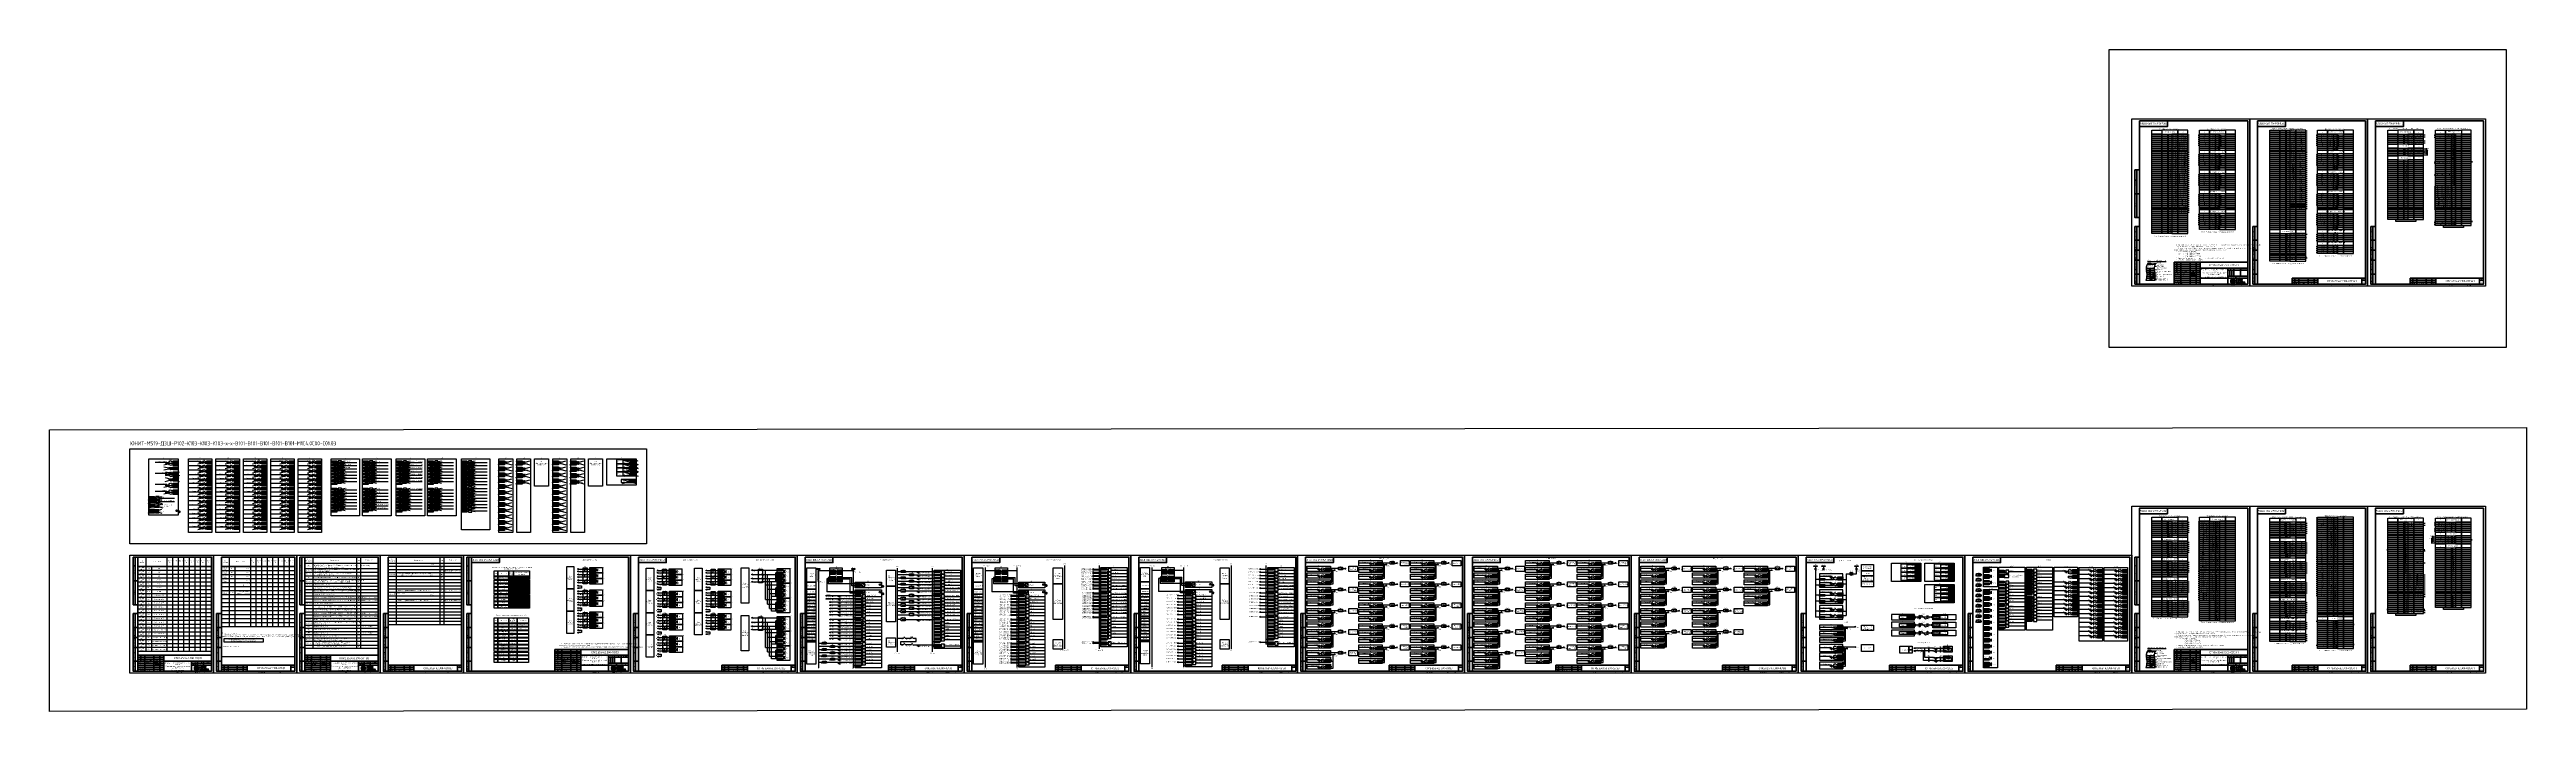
# Model space of a CAD drawing. Header units: millimetres. Extents: x -1043 to 5194, y -96 to 1568.
import ezdxf

# ---------------------------------------------------------------- set-up
doc = ezdxf.new("R2010")
doc.units = ezdxf.units.MM
doc.styles.add('Gost_type_A', font='GOST_A.TTF')

# ---------------------------------------------------------------- blocks, each defined once
blk = doc.blocks.new('Штамп левый верхний')
at = {"lineweight": 50}
for points in [[(-12, 0), (-7, 0), (-7, -60), (-12, -60)], [(-7, 0), (0, 0), (0, -60), (-7, -60)], [(-12, -60), (-7, -60), (-7, -120), (-12, -120)], [(-7, -60), (0, -60), (0, -120), (-7, -120)]]:
    blk.add_lwpolyline(points, close=True, dxfattribs=at)
at = {"char_height": 2.5, "width": 60, "attachment_point": 5, "rotation": 90, "style": 'Gost_type_A'}
for s, insert in [('Перв. примен.', (-9.5, -30)), ('Справ. №', (-9.5, -90))]:
    blk.add_mtext(s, dxfattribs=dict(at, insert=insert))
blk = doc.blocks.new('Штамп левый нижний')
at = {"lineweight": 50}
for points in [[(-12, 145), (-7, 145), (-7, 110), (-12, 110)], [(-7, 145), (0, 145), (0, 110), (-7, 110)], [(-12, 110), (-7, 110), (-7, 85), (-12, 85)], [(-12, 85), (-7, 85), (-7, 60), (-12, 60)], [(-7, 110), (0, 110), (0, 85), (-7, 85)], [(-7, 85), (0, 85), (0, 60), (-7, 60)], [(-12, 60), (-7, 60), (-7, 25), (-12, 25)], [(-12, 25), (-7, 25), (-7, 0), (-12, 0)], [(-7, 60), (0, 60), (0, 25), (-7, 25)], [(-7, 25), (0, 25), (0, 0), (-7, 0)]]:
    blk.add_lwpolyline(points, close=True, dxfattribs=at)
at = {"char_height": 2.5, "attachment_point": 5, "rotation": 90, "style": 'Gost_type_A'}
for s, insert, width in [('Подп. и дата', (-9.5, 127.5), 35), ('Инв. № дубл.', (-9.5, 97.5), 25), ('Взам. инв. №', (-9.5, 72.5), 25), ('Подп. и дата', (-9.5, 42.5), 35), ('Инв. N подл.', (-9.5, 12.5), 25)]:
    blk.add_mtext(s, dxfattribs=dict(at, insert=insert, width=width))
blk = doc.blocks.new('Формат_А4')
blk.add_lwpolyline([(0, 297), (0, 0), (-210, 0), (-210, 297)], close=True)
at = {"lineweight": 50}
blk.add_lwpolyline([(-190, 292), (-5, 292), (-5, 5), (-190, 5)], close=True, dxfattribs=at)
blk = doc.blocks.new('Штамп малый нижний')
at = {"lineweight": 50}
for points in [[(-185, 15), (-178, 15), (-178, 5), (-185, 5)], [(-185, 5), (-178, 5), (-178, 0), (-185, 0)], [(-178, 15), (-168, 15), (-168, 5), (-178, 5)], [(-178, 5), (-168, 5), (-168, 0), (-178, 0)], [(-168, 15), (-145, 15), (-145, 5), (-168, 5)], [(-168, 5), (-145, 5), (-145, 0), (-168, 0)], [(-145, 15), (-130, 15), (-130, 5), (-145, 5)], [(-145, 5), (-130, 5), (-130, 0), (-145, 0)], [(-130, 15), (-120, 15), (-120, 5), (-130, 5)], [(-130, 5), (-120, 5), (-120, 0), (-130, 0)], [(-120, 15), (-10, 15), (-10, 0), (-120, 0)], [(-10, 15), (0, 15), (0, 10), (-10, 10)], [(-10, 10), (0, 10), (0, 0), (-10, 0)]]:
    blk.add_lwpolyline(points, close=True, dxfattribs=at)
for points in [[(-185, 15), (-178, 15), (-178, 10), (-185, 10)], [(-185, 10), (-178, 10), (-178, 5), (-185, 5)], [(-178, 15), (-168, 15), (-168, 10), (-178, 10)], [(-178, 10), (-168, 10), (-168, 5), (-178, 5)], [(-168, 15), (-145, 15), (-145, 10), (-168, 10)], [(-168, 10), (-145, 10), (-145, 5), (-168, 5)], [(-145, 15), (-130, 15), (-130, 10), (-145, 10)], [(-145, 10), (-130, 10), (-130, 5), (-145, 5)], [(-130, 15), (-120, 15), (-120, 10), (-130, 10)], [(-130, 10), (-120, 10), (-120, 5), (-130, 5)]]:
    blk.add_lwpolyline(points, close=True)
at = {"char_height": 2.5, "style": 'Gost_type_A'}
for s, insert, width, attachment_point in [('Изм.', (-181.5, 2.5), 7, 5), ('Лист', (-173, 2.5), 10, 5), ('№ докум.', (-156.5, 2.5), 23, 5), ('Подп.', (-137.5, 2.5), 15, 5), ('Дата', (-125, 2.5), 10, 5), ('Лист', (-5, 12.5), 10, 5), ('Копировал', (-75, -2.5), 13.12, 6), ('Формат', (-30, -2.5), 13.12, 6)]:
    blk.add_mtext(s, dxfattribs=dict(at, insert=insert, width=width, attachment_point=attachment_point))
blk = doc.blocks.new('*U15')
at = {"lineweight": 0, "true_color": 0x00cb62}
h = blk.add_hatch(color=112, dxfattribs=at)
h.dxf.hatch_style = 1
edge = h.paths.add_edge_path()
edge.add_spline(control_points=[(-12.5, 6.1), (-15.9, 6.1), (-18.6, 3.3), (-18.6, 0)], knot_values=[1, 1, 1, 1, 2, 2, 2, 2], degree=3, periodic=0)
edge.add_spline(control_points=[(-18.6, 0), (-18.6, -3.4), (-15.9, -6.2), (-12.5, -6.2)], knot_values=[0, 0, 0, 0, 1, 1, 1, 1], degree=3, periodic=0)
edge.add_spline(control_points=[(-12.5, -6.2), (-9.1, -6.2), (-6.3, -3.4), (-6.3, 0)], knot_values=[3, 3, 3, 3, 4, 4, 4, 4], degree=3, periodic=0)
edge.add_spline(control_points=[(-6.3, 0), (-6.3, 3.3), (-9.1, 6.1), (-12.5, 6.1)], knot_values=[2, 2, 2, 2, 3, 3, 3, 3], degree=3, periodic=0)
edge = h.paths.add_edge_path(flags=16)
edge.add_spline(control_points=[(-18.2, 0), (-18.2, 3.2), (-15.7, 6), (-12.5, 6)], knot_values=[0, 0, 0, 0, 1, 1, 1, 1], degree=3, periodic=0)
edge.add_spline(control_points=[(-12.5, 6), (-9.2, 6), (-6.7, 3.2), (-6.7, 0)], knot_values=[3, 3, 3, 3, 4, 4, 4, 4], degree=3, periodic=0)
edge.add_spline(control_points=[(-6.7, 0), (-6.7, -3.3), (-9.2, -5.8), (-12.5, -5.8)], knot_values=[2, 2, 2, 2, 3, 3, 3, 3], degree=3, periodic=0)
edge.add_spline(control_points=[(-12.5, -5.8), (-15.7, -5.8), (-18.2, -3.3), (-18.2, 0)], knot_values=[1, 1, 1, 1, 2, 2, 2, 2], degree=3, periodic=0)
h = blk.add_hatch(color=112, dxfattribs=at)
h.dxf.hatch_style = 1
edge = h.paths.add_edge_path()
edge.add_spline(control_points=[(-12.5, 5.5), (-15.7, 5.5), (-18.2, 3), (-18.2, 0)], knot_values=[1, 1, 1, 1, 2, 2, 2, 2], degree=3, periodic=0)
edge.add_spline(control_points=[(-18.2, 0), (-18.2, -3.1), (-15.7, -5.6), (-12.5, -5.6)], knot_values=[0, 0, 0, 0, 1, 1, 1, 1], degree=3, periodic=0)
edge.add_spline(control_points=[(-12.5, -5.6), (-9.3, -5.6), (-6.7, -3.1), (-6.7, 0)], knot_values=[3, 3, 3, 3, 4, 4, 4, 4], degree=3, periodic=0)
edge.add_spline(control_points=[(-6.7, 0), (-6.7, 3), (-9.3, 5.5), (-12.5, 5.5)], knot_values=[2, 2, 2, 2, 3, 3, 3, 3], degree=3, periodic=0)
edge = h.paths.add_edge_path(flags=16)
edge.add_spline(control_points=[(-17.9, 0), (-17.9, 2.9), (-15.5, 5.4), (-12.5, 5.4)], knot_values=[0, 0, 0, 0, 1, 1, 1, 1], degree=3, periodic=0)
edge.add_spline(control_points=[(-12.5, 5.4), (-9.4, 5.4), (-7.1, 2.9), (-7.1, 0)], knot_values=[3, 3, 3, 3, 4, 4, 4, 4], degree=3, periodic=0)
edge.add_spline(control_points=[(-7.1, 0), (-7.1, -3), (-9.4, -5.3), (-12.5, -5.3)], knot_values=[2, 2, 2, 2, 3, 3, 3, 3], degree=3, periodic=0)
edge.add_spline(control_points=[(-12.5, -5.3), (-15.5, -5.3), (-17.9, -3), (-17.9, 0)], knot_values=[1, 1, 1, 1, 2, 2, 2, 2], degree=3, periodic=0)
h = blk.add_hatch(color=112, dxfattribs=at)
h.dxf.hatch_style = 1
edge = h.paths.add_edge_path()
edge.add_spline(control_points=[(-17.9, 0), (-17.9, -2.8), (-15.5, -5), (-12.5, -5)], knot_values=[0, 0, 0, 0, 1, 1, 1, 1], degree=3, periodic=0)
edge.add_spline(control_points=[(-12.5, -5), (-9.5, -5), (-7.1, -2.8), (-7.1, 0)], knot_values=[3, 3, 3, 3, 4, 4, 4, 4], degree=3, periodic=0)
edge.add_spline(control_points=[(-7.1, 0), (-7.1, 2.7), (-9.5, 4.9), (-12.5, 4.9)], knot_values=[2, 2, 2, 2, 3, 3, 3, 3], degree=3, periodic=0)
edge.add_spline(control_points=[(-12.5, 4.9), (-15.5, 4.9), (-17.9, 2.7), (-17.9, 0)], knot_values=[1, 1, 1, 1, 2, 2, 2, 2], degree=3, periodic=0)
edge = h.paths.add_edge_path(flags=16)
edge.add_spline(control_points=[(-17.5, 0), (-17.5, 2.6), (-15.3, 4.8), (-12.5, 4.8)], knot_values=[0, 0, 0, 0, 1, 1, 1, 1], degree=3, periodic=0)
edge.add_spline(control_points=[(-12.5, 4.8), (-9.6, 4.8), (-7.4, 2.6), (-7.4, 0)], knot_values=[3, 3, 3, 3, 4, 4, 4, 4], degree=3, periodic=0)
edge.add_spline(control_points=[(-7.4, 0), (-7.4, -2.7), (-9.6, -4.7), (-12.5, -4.7)], knot_values=[2, 2, 2, 2, 3, 3, 3, 3], degree=3, periodic=0)
edge.add_spline(control_points=[(-12.5, -4.7), (-15.3, -4.7), (-17.5, -2.7), (-17.5, 0)], knot_values=[1, 1, 1, 1, 2, 2, 2, 2], degree=3, periodic=0)
h = blk.add_hatch(color=112, dxfattribs=at)
h.dxf.hatch_style = 1
edge = h.paths.add_edge_path()
edge.add_spline(control_points=[(-7.4, 0), (-7.4, 0.3), (-7.5, 0.6), (-7.5, 0.9)], knot_values=[3, 3, 3, 3, 3.12466, 3.12466, 3.12466, 3.12466], degree=3, periodic=0)
edge.add_spline(control_points=[(-7.5, 0.9), (-8, 2.9), (-10.1, 4.4), (-12.5, 4.4)], knot_values=[2, 2, 2, 2, 2.864772, 2.864772, 2.864772, 2.864772], degree=3, periodic=0)
edge.add_spline(control_points=[(-12.5, 4.4), (-14.9, 4.4), (-16.9, 2.9), (-17.4, 0.9)], knot_values=[1.135231, 1.135231, 1.135231, 1.135231, 2, 2, 2, 2], degree=3, periodic=0)
edge.add_spline(control_points=[(-17.4, 0.9), (-17.5, 0.6), (-17.5, 0.3), (-17.5, 0)], knot_values=[0.875337, 0.875337, 0.875337, 0.875337, 1, 1, 1, 1], degree=3, periodic=0)
edge.add_spline(control_points=[(-17.5, 0), (-17.5, -0.4), (-17.5, -0.7), (-17.4, -1.1)], knot_values=[1, 1, 1, 1, 1.132178, 1.132178, 1.132178, 1.132178], degree=3, periodic=0)
edge.add_spline(control_points=[(-17.4, -1.1), (-16.9, -3), (-14.9, -4.5), (-12.5, -4.5)], knot_values=[0, 0, 0, 0, 0.858028, 0.858028, 0.858028, 0.858028], degree=3, periodic=0)
edge.add_spline(control_points=[(-12.5, -4.5), (-10.1, -4.5), (-8.1, -3), (-7.6, -1.1)], knot_values=[3.141968, 3.141968, 3.141968, 3.141968, 4, 4, 4, 4], degree=3, periodic=0)
edge.add_spline(control_points=[(-7.6, -1.1), (-7.5, -0.7), (-7.4, -0.4), (-7.4, 0)], knot_values=[2.867825, 2.867825, 2.867825, 2.867825, 3, 3, 3, 3], degree=3, periodic=0)
edge = h.paths.add_edge_path(flags=16)
edge.add_spline(control_points=[(-17.2, 0), (-17.2, 0.2), (-17.1, 0.5), (-17.1, 0.8)], knot_values=[1, 1, 1, 1, 1.132889, 1.132889, 1.132889, 1.132889], degree=3, periodic=0)
edge.add_spline(control_points=[(-17.1, 0.8), (-16.6, 2.7), (-14.8, 4.2), (-12.5, 4.2)], knot_values=[0, 0, 0, 0, 0.878882, 0.878882, 0.878882, 0.878882], degree=3, periodic=0)
edge.add_spline(control_points=[(-12.5, 4.2), (-10.1, 4.2), (-8.3, 2.7), (-7.9, 0.8)], knot_values=[3.121118, 3.121118, 3.121118, 3.121118, 4, 4, 4, 4], degree=3, periodic=0)
edge.add_spline(control_points=[(-7.9, 0.8), (-7.8, 0.5), (-7.8, 0.2), (-7.8, 0)], knot_values=[2.867111, 2.867111, 2.867111, 2.867111, 3, 3, 3, 3], degree=3, periodic=0)
edge.add_spline(control_points=[(-7.8, 0), (-7.8, -0.3), (-7.8, -0.6), (-7.9, -0.9)], knot_values=[3, 3, 3, 3, 3.139265, 3.139265, 3.139265, 3.139265], degree=3, periodic=0)
edge.add_spline(control_points=[(-7.9, -0.9), (-8.3, -2.8), (-10.2, -4.1), (-12.5, -4.1), (-14.8, -4.1), (-16.6, -2.8), (-17, -0.9)], knot_values=[1.128324, 1.128324, 1.128324, 1.128324, 2, 2, 2, 2.871676, 2.871676, 2.871676, 2.871676], degree=3, periodic=0)
edge.add_spline(control_points=[(-17, -0.9), (-17.1, -0.6), (-17.2, -0.3), (-17.2, 0)], knot_values=[0.860735, 0.860735, 0.860735, 0.860735, 1, 1, 1, 1], degree=3, periodic=0)
edge = h.paths.add_edge_path(flags=0)
edge.add_spline(control_points=[(-16.8, 0), (-16.8, 0.2), (-16.8, 0.4), (-16.7, 0.6)], knot_values=[1, 1, 1, 1, 1.129952, 1.129952, 1.129952, 1.129952], degree=3, periodic=0)
edge.add_spline(control_points=[(-16.7, 0.6), (-16.3, 2.3), (-14.6, 3.7), (-12.5, 3.7)], knot_values=[0, 0, 0, 0, 0.883348, 0.883348, 0.883348, 0.883348], degree=3, periodic=0)
edge.add_spline(control_points=[(-12.5, 3.7), (-10.3, 3.7), (-8.6, 2.3), (-8.2, 0.6)], knot_values=[3.11667, 3.11667, 3.11667, 3.11667, 4, 4, 4, 4], degree=3, periodic=0)
edge.add_spline(control_points=[(-8.2, 0.6), (-8.2, 0.4), (-8.1, 0.2), (-8.1, 0)], knot_values=[2.870028, 2.870028, 2.870028, 2.870028, 3, 3, 3, 3], degree=3, periodic=0)
edge.add_spline(control_points=[(-8.1, 0), (-8.1, -0.3), (-8.2, -0.5), (-8.2, -0.8)], knot_values=[3, 3, 3, 3, 3.135947, 3.135947, 3.135947, 3.135947], degree=3, periodic=0)
edge.add_spline(control_points=[(-8.2, -0.8), (-8.6, -2.4), (-10.3, -3.5), (-12.5, -3.5)], knot_values=[2, 2, 2, 2, 2.876458, 2.876458, 2.876458, 2.876458], degree=3, periodic=0)
edge.add_spline(control_points=[(-12.5, -3.5), (-14.6, -3.5), (-16.3, -2.4), (-16.7, -0.8)], knot_values=[1.12352, 1.12352, 1.12352, 1.12352, 2, 2, 2, 2], degree=3, periodic=0)
edge.add_spline(control_points=[(-16.7, -0.8), (-16.8, -0.5), (-16.8, -0.3), (-16.8, 0)], knot_values=[0.864077, 0.864077, 0.864077, 0.864077, 1, 1, 1, 1], degree=3, periodic=0)
edge = h.paths.add_edge_path(flags=0)
edge.add_spline(control_points=[(-16.4, 0), (-16.4, 0.1), (-16.4, 0.3), (-16.4, 0.5)], knot_values=[1, 1, 1, 1, 1.126377, 1.126377, 1.126377, 1.126377], degree=3, periodic=0)
edge.add_spline(control_points=[(-16.4, 0.5), (-16, 1.9), (-14.5, 3.1), (-12.5, 3.1)], knot_values=[0, 0, 0, 0, 0.888928, 0.888928, 0.888928, 0.888928], degree=3, periodic=0)
edge.add_spline(control_points=[(-12.5, 3.1), (-10.5, 3.1), (-8.9, 1.9), (-8.6, 0.5)], knot_values=[3.111075, 3.111075, 3.111075, 3.111075, 4, 4, 4, 4], degree=3, periodic=0)
edge.add_spline(control_points=[(-8.6, 0.5), (-8.5, 0.3), (-8.5, 0.1), (-8.5, 0)], knot_values=[2.87362, 2.87362, 2.87362, 2.87362, 3, 3, 3, 3], degree=3, periodic=0)
edge.add_spline(control_points=[(-8.5, 0), (-8.5, -0.2), (-8.5, -0.4), (-8.6, -0.6)], knot_values=[3, 3, 3, 3, 3.131788, 3.131788, 3.131788, 3.131788], degree=3, periodic=0)
edge.add_spline(control_points=[(-8.6, -0.6), (-8.9, -2), (-10.5, -3), (-12.5, -3)], knot_values=[2, 2, 2, 2, 2.882553, 2.882553, 2.882553, 2.882553], degree=3, periodic=0)
edge.add_spline(control_points=[(-12.5, -3), (-14.5, -3), (-16, -2), (-16.3, -0.6)], knot_values=[1.117444, 1.117444, 1.117444, 1.117444, 2, 2, 2, 2], degree=3, periodic=0)
edge.add_spline(control_points=[(-16.3, -0.6), (-16.4, -0.4), (-16.4, -0.2), (-16.4, 0)], knot_values=[0.868215, 0.868215, 0.868215, 0.868215, 1, 1, 1, 1], degree=3, periodic=0)
edge = h.paths.add_edge_path(flags=0)
edge.add_spline(control_points=[(-16, -0.5), (-16, -0.3), (-16.1, -0.2), (-16.1, 0), (-16.1, 0.1), (-16, 0.2), (-16, 0.4)], knot_values=[0.873534, 0.873534, 0.873534, 0.873534, 1, 1, 1, 1.12176, 1.12176, 1.12176, 1.12176], degree=3, periodic=0)
edge.add_spline(control_points=[(-16, 0.4), (-15.7, 1.5), (-14.3, 2.5), (-12.5, 2.5), (-10.6, 2.5), (-9.2, 1.5), (-8.9, 0.4)], knot_values=[3.103684, 3.103684, 3.103684, 3.103684, 3.999991, 3.999991, 3.999991, 4.896306, 4.896306, 4.896306, 4.896306], degree=3, periodic=0)
edge.add_spline(control_points=[(-8.9, 0.4), (-8.9, 0.2), (-8.9, 0.1), (-8.9, 0), (-8.9, -0.2), (-8.9, -0.3), (-8.9, -0.5)], knot_values=[2.878251, 2.878251, 2.878251, 2.878251, 3, 3, 3, 3.126453, 3.126453, 3.126453, 3.126453], degree=3, periodic=0)
edge.add_spline(control_points=[(-8.9, -0.5), (-9.2, -1.6), (-10.6, -2.4), (-12.5, -2.4), (-14.3, -2.4), (-15.7, -1.6), (-16, -0.5)], knot_values=[1.109435, 1.109435, 1.109435, 1.109435, 2.000012, 2.000012, 2.000012, 2.890577, 2.890577, 2.890577, 2.890577], degree=3, periodic=0)
edge = h.paths.add_edge_path(flags=0)
edge.add_spline(control_points=[(-15.7, 0), (-15.7, 0.1), (-15.7, 0.2), (-15.6, 0.3)], knot_values=[1, 1, 1, 1, 1.121318, 1.121318, 1.121318, 1.121318], degree=3, periodic=0)
edge.add_spline(control_points=[(-15.6, 0.3), (-15.4, 1.2), (-14.1, 1.9), (-12.5, 1.9)], knot_values=[0, 0, 0, 0, 0.9007, 0.9007, 0.9007, 0.9007], degree=3, periodic=0)
edge.add_spline(control_points=[(-12.5, 1.9), (-10.8, 1.9), (-9.5, 1.2), (-9.3, 0.3)], knot_values=[3.099305, 3.099305, 3.099305, 3.099305, 4, 4, 4, 4], degree=3, periodic=0)
edge.add_spline(control_points=[(-9.3, 0.3), (-9.3, 0.2), (-9.2, 0.1), (-9.2, 0)], knot_values=[2.878676, 2.878676, 2.878676, 2.878676, 3, 3, 3, 3], degree=3, periodic=0)
edge.add_spline(control_points=[(-9.2, 0), (-9.2, -0.2), (-9.3, -0.3), (-9.3, -0.4)], knot_values=[3, 3, 3, 3, 3.126159, 3.126159, 3.126159, 3.126159], degree=3, periodic=0)
edge.add_spline(control_points=[(-9.3, -0.4), (-9.5, -1.2), (-10.8, -1.8), (-12.5, -1.8), (-14.1, -1.8), (-15.4, -1.2), (-15.6, -0.4)], knot_values=[1.105344, 1.105344, 1.105344, 1.105344, 1.999995, 1.999995, 1.999995, 2.89465, 2.89465, 2.89465, 2.89465], degree=3, periodic=0)
edge.add_spline(control_points=[(-15.6, -0.4), (-15.7, -0.3), (-15.7, -0.2), (-15.7, 0)], knot_values=[0.873848, 0.873848, 0.873848, 0.873848, 1, 1, 1, 1], degree=3, periodic=0)
edge = h.paths.add_edge_path(flags=0)
edge.add_spline(control_points=[(-15.3, 0), (-15.3, 0), (-15.3, 0.1), (-15.3, 0.2)], knot_values=[1, 1, 1, 1, 1.112633, 1.112633, 1.112633, 1.112633], degree=3, periodic=0)
edge.add_spline(control_points=[(-15.3, 0.2), (-15.1, 0.8), (-13.9, 1.4), (-12.5, 1.4)], knot_values=[0, 0, 0, 0, 0.904875, 0.904875, 0.904875, 0.904875], degree=3, periodic=0)
edge.add_spline(control_points=[(-12.5, 1.4), (-11, 1.4), (-9.9, 0.8), (-9.6, 0.2)], knot_values=[3.095133, 3.095133, 3.095133, 3.095133, 4, 4, 4, 4], degree=3, periodic=0)
edge.add_spline(control_points=[(-9.6, 0.2), (-9.6, 0.1), (-9.6, 0), (-9.6, 0)], knot_values=[2.887357, 2.887357, 2.887357, 2.887357, 3, 3, 3, 3], degree=3, periodic=0)
edge.add_spline(control_points=[(-9.6, 0), (-9.6, -0.1), (-9.6, -0.2), (-9.7, -0.3)], knot_values=[3, 3, 3, 3, 3.117814, 3.117814, 3.117814, 3.117814], degree=3, periodic=0)
edge.add_spline(control_points=[(-9.7, -0.3), (-9.9, -0.9), (-11, -1.2), (-12.5, -1.2)], knot_values=[2, 2, 2, 2, 2.897768, 2.897768, 2.897768, 2.897768], degree=3, periodic=0)
edge.add_spline(control_points=[(-12.5, -1.2), (-13.9, -1.2), (-15.1, -0.9), (-15.3, -0.3)], knot_values=[1.102221, 1.102221, 1.102221, 1.102221, 2, 2, 2, 2], degree=3, periodic=0)
edge.add_spline(control_points=[(-15.3, -0.3), (-15.3, -0.2), (-15.3, -0.1), (-15.3, 0)], knot_values=[0.882198, 0.882198, 0.882198, 0.882198, 1, 1, 1, 1], degree=3, periodic=0)
edge = h.paths.add_edge_path(flags=0)
edge.add_spline(control_points=[(-15, 0), (-15, 0), (-15, 0), (-14.9, 0)], knot_values=[0.901648, 0.901648, 0.901648, 0.901648, 1, 1, 1, 1], degree=3, periodic=0)
edge.add_spline(control_points=[(-14.9, 0), (-14.8, 0.4), (-13.9, 0.8), (-12.5, 0.8)], knot_values=[0, 0, 0, 0, 0.912829, 0.912829, 0.912829, 0.912829], degree=3, periodic=0)
edge.add_spline(control_points=[(-12.5, 0.8), (-11.1, 0.8), (-10.2, 0.4), (-10, 0)], knot_values=[3.087219, 3.087219, 3.087219, 3.087219, 4, 4, 4, 4], degree=3, periodic=0)
edge.add_spline(control_points=[(-10, 0), (-10, 0), (-10, 0), (-10, 0)], knot_values=[3, 3, 3, 3, 3.098413, 3.098413, 3.098413, 3.098413], degree=3, periodic=0)
edge.add_spline(control_points=[(-10, 0), (-10, -0.1), (-10, -0.1), (-10, -0.1)], knot_values=[2.896056, 2.896056, 2.896056, 2.896056, 3, 3, 3, 3], degree=3, periodic=0)
edge.add_spline(control_points=[(-10, -0.1), (-10.2, -0.4), (-11.1, -0.7), (-12.5, -0.7)], knot_values=[2, 2, 2, 2, 2.903474, 2.903474, 2.903474, 2.903474], degree=3, periodic=0)
edge.add_spline(control_points=[(-12.5, -0.7), (-13.8, -0.7), (-14.8, -0.4), (-14.9, -0.1)], knot_values=[1.096469, 1.096469, 1.096469, 1.096469, 2, 2, 2, 2], degree=3, periodic=0)
edge.add_spline(control_points=[(-14.9, -0.1), (-15, -0.1), (-15, -0.1), (-15, 0)], knot_values=[1, 1, 1, 1, 1.103878, 1.103878, 1.103878, 1.103878], degree=3, periodic=0)
edge = h.paths.add_edge_path(flags=0)
edge.add_spline(control_points=[(-14.6, 0), (-14.6, 0), (-13.3, 0.1), (-12.5, 0.1)], knot_values=[1, 1, 1, 1, 2, 2, 2, 2], degree=3, periodic=0)
edge.add_spline(control_points=[(-12.5, 0.1), (-11.7, 0.1), (-10.4, 0), (-10.4, 0)], knot_values=[2, 2, 2, 2, 3, 3, 3, 3], degree=3, periodic=0)
edge.add_spline(control_points=[(-10.4, 0), (-10.4, -0.1), (-11.7, -0.2), (-12.5, -0.2)], knot_values=[3, 3, 3, 3, 4, 4, 4, 4], degree=3, periodic=0)
edge.add_spline(control_points=[(-12.5, -0.2), (-13.3, -0.2), (-14.6, -0.1), (-14.6, 0)], knot_values=[0, 0, 0, 0, 1, 1, 1, 1], degree=3, periodic=0)
h = blk.add_hatch(color=112, dxfattribs=at)
h.dxf.hatch_style = 1
edge = h.paths.add_edge_path()
edge.add_spline(control_points=[(-16.7, 0.6), (-16.3, 2.3), (-14.6, 3.7), (-12.5, 3.7)], knot_values=[0, 0, 0, 0, 0.883348, 0.883348, 0.883348, 0.883348], degree=3, periodic=0)
edge.add_spline(control_points=[(-12.5, 3.7), (-10.3, 3.7), (-8.6, 2.3), (-8.2, 0.6)], knot_values=[3.11667, 3.11667, 3.11667, 3.11667, 4, 4, 4, 4], degree=3, periodic=0)
edge.add_spline(control_points=[(-8.2, 0.6), (-8.2, 0.4), (-8.1, 0.2), (-8.1, 0)], knot_values=[2.870028, 2.870028, 2.870028, 2.870028, 3, 3, 3, 3], degree=3, periodic=0)
edge.add_spline(control_points=[(-8.1, 0), (-8.1, -0.3), (-8.2, -0.5), (-8.2, -0.8)], knot_values=[3, 3, 3, 3, 3.135947, 3.135947, 3.135947, 3.135947], degree=3, periodic=0)
edge.add_spline(control_points=[(-8.2, -0.8), (-8.6, -2.4), (-10.3, -3.5), (-12.5, -3.5)], knot_values=[2, 2, 2, 2, 2.876458, 2.876458, 2.876458, 2.876458], degree=3, periodic=0)
edge.add_spline(control_points=[(-12.5, -3.5), (-13.9, -3.5), (-15.1, -3.1), (-15.8, -2.3)], knot_values=[1.431996, 1.431996, 1.431996, 1.431996, 2, 2, 2, 2], degree=3, periodic=0)
edge.add_line((-15.8, -2.3), (-16.1, -2.5))
edge.add_spline(control_points=[(-16.1, -2.5), (-15.3, -3.3), (-13.9, -3.9), (-12.5, -3.9)], knot_values=[0, 0, 0, 0, 0.570003, 0.570003, 0.570003, 0.570003], degree=3, periodic=0)
edge.add_spline(control_points=[(-12.5, -3.9), (-10.2, -3.9), (-8.4, -2.6), (-7.9, -0.9)], knot_values=[3.139265, 3.139265, 3.139265, 3.139265, 4, 4, 4, 4], degree=3, periodic=0)
edge.add_spline(control_points=[(-7.9, -0.9), (-7.8, -0.6), (-7.8, -0.3), (-7.8, 0), (-7.8, 0.2), (-7.8, 0.5), (-7.9, 0.8)], knot_values=[2.871676, 2.871676, 2.871676, 2.871676, 3, 3, 3, 3.121118, 3.121118, 3.121118, 3.121118], degree=3, periodic=0)
edge.add_spline(control_points=[(-7.9, 0.8), (-8.3, 2.5), (-10.2, 3.8), (-12.5, 3.8)], knot_values=[2, 2, 2, 2, 2.867111, 2.867111, 2.867111, 2.867111], degree=3, periodic=0)
edge.add_spline(control_points=[(-12.5, 3.8), (-14.7, 3.8), (-16.6, 2.5), (-17.1, 0.8)], knot_values=[1.132889, 1.132889, 1.132889, 1.132889, 2, 2, 2, 2], degree=3, periodic=0)
edge.add_spline(control_points=[(-17.1, 0.8), (-17.1, 0.5), (-17.1, 0.2), (-17.1, 0), (-17.1, -0.3), (-17.1, -0.6), (-17, -0.9)], knot_values=[0.878882, 0.878882, 0.878882, 0.878882, 1, 1, 1, 1.128324, 1.128324, 1.128324, 1.128324], degree=3, periodic=0)
edge.add_spline(control_points=[(-17, -0.9), (-16.9, -1.5), (-16.6, -2), (-16.1, -2.5)], knot_values=[0.570003, 0.570003, 0.570003, 0.570003, 0.860735, 0.860735, 0.860735, 0.860735], degree=3, periodic=0)
edge.add_line((-16.1, -2.5), (-15.8, -2.3))
edge.add_spline(control_points=[(-15.8, -2.3), (-16.3, -1.8), (-16.6, -1.3), (-16.7, -0.8)], knot_values=[1.12352, 1.12352, 1.12352, 1.12352, 1.431996, 1.431996, 1.431996, 1.431996], degree=3, periodic=0)
edge.add_spline(control_points=[(-16.7, -0.8), (-16.8, -0.5), (-16.8, -0.3), (-16.8, 0)], knot_values=[0.864077, 0.864077, 0.864077, 0.864077, 1, 1, 1, 1], degree=3, periodic=0)
edge.add_spline(control_points=[(-16.8, 0), (-16.8, 0.2), (-16.8, 0.4), (-16.7, 0.6)], knot_values=[1, 1, 1, 1, 1.129952, 1.129952, 1.129952, 1.129952], degree=3, periodic=0)
h = blk.add_hatch(color=112, dxfattribs=at)
h.dxf.hatch_style = 1
edge = h.paths.add_edge_path()
edge.add_spline(control_points=[(-16.8, 0), (-16.8, -0.3), (-16.7, -0.5), (-16.7, -0.8)], knot_values=[1, 1, 1, 1, 1.12352, 1.12352, 1.12352, 1.12352], degree=3, periodic=0)
edge.add_spline(control_points=[(-16.7, -0.8), (-16.3, -2.2), (-14.5, -3.3), (-12.5, -3.3)], knot_values=[0, 0, 0, 0, 0.864077, 0.864077, 0.864077, 0.864077], degree=3, periodic=0)
edge.add_spline(control_points=[(-12.5, -3.3), (-10.4, -3.3), (-8.7, -2.2), (-8.2, -0.8)], knot_values=[3.135947, 3.135947, 3.135947, 3.135947, 4, 4, 4, 4], degree=3, periodic=0)
edge.add_spline(control_points=[(-8.2, -0.8), (-8.2, -0.5), (-8.2, -0.3), (-8.2, 0)], knot_values=[2.876458, 2.876458, 2.876458, 2.876458, 3, 3, 3, 3], degree=3, periodic=0)
edge.add_spline(control_points=[(-8.2, 0), (-8.2, 0.2), (-8.2, 0.4), (-8.2, 0.6)], knot_values=[3, 3, 3, 3, 3.11667, 3.11667, 3.11667, 3.11667], degree=3, periodic=0)
edge.add_spline(control_points=[(-8.2, 0.6), (-8.7, 2.1), (-10.4, 3.2), (-12.5, 3.2)], knot_values=[2, 2, 2, 2, 2.870028, 2.870028, 2.870028, 2.870028], degree=3, periodic=0)
edge.add_spline(control_points=[(-12.5, 3.2), (-14.5, 3.2), (-16.3, 2.1), (-16.7, 0.6)], knot_values=[1.129952, 1.129952, 1.129952, 1.129952, 2, 2, 2, 2], degree=3, periodic=0)
edge.add_spline(control_points=[(-16.7, 0.6), (-16.8, 0.4), (-16.8, 0.2), (-16.8, 0)], knot_values=[0.883348, 0.883348, 0.883348, 0.883348, 1, 1, 1, 1], degree=3, periodic=0)
edge = h.paths.add_edge_path(flags=16)
edge.add_spline(control_points=[(-16.4, 0), (-16.4, 0.1), (-16.4, 0.3), (-16.4, 0.5)], knot_values=[1, 1, 1, 1, 1.126377, 1.126377, 1.126377, 1.126377], degree=3, periodic=0)
edge.add_spline(control_points=[(-16.4, 0.5), (-16, 1.9), (-14.5, 3.1), (-12.5, 3.1)], knot_values=[0, 0, 0, 0, 0.888928, 0.888928, 0.888928, 0.888928], degree=3, periodic=0)
edge.add_spline(control_points=[(-12.5, 3.1), (-10.5, 3.1), (-8.9, 1.9), (-8.6, 0.5)], knot_values=[3.111075, 3.111075, 3.111075, 3.111075, 4, 4, 4, 4], degree=3, periodic=0)
edge.add_spline(control_points=[(-8.6, 0.5), (-8.5, 0.3), (-8.5, 0.1), (-8.5, 0)], knot_values=[2.87362, 2.87362, 2.87362, 2.87362, 3, 3, 3, 3], degree=3, periodic=0)
edge.add_spline(control_points=[(-8.5, 0), (-8.5, -0.2), (-8.5, -0.4), (-8.6, -0.6)], knot_values=[3, 3, 3, 3, 3.131788, 3.131788, 3.131788, 3.131788], degree=3, periodic=0)
edge.add_spline(control_points=[(-8.6, -0.6), (-8.9, -2), (-10.5, -3), (-12.5, -3)], knot_values=[2, 2, 2, 2, 2.882553, 2.882553, 2.882553, 2.882553], degree=3, periodic=0)
edge.add_spline(control_points=[(-12.5, -3), (-14.5, -3), (-16, -2), (-16.3, -0.6)], knot_values=[1.117444, 1.117444, 1.117444, 1.117444, 2, 2, 2, 2], degree=3, periodic=0)
edge.add_spline(control_points=[(-16.3, -0.6), (-16.4, -0.4), (-16.4, -0.2), (-16.4, 0)], knot_values=[0.868215, 0.868215, 0.868215, 0.868215, 1, 1, 1, 1], degree=3, periodic=0)
edge = h.paths.add_edge_path(flags=0)
edge.add_spline(control_points=[(-16, -0.5), (-16, -0.3), (-16.1, -0.2), (-16.1, 0), (-16.1, 0.1), (-16, 0.2), (-16, 0.4)], knot_values=[0.873534, 0.873534, 0.873534, 0.873534, 1, 1, 1, 1.12176, 1.12176, 1.12176, 1.12176], degree=3, periodic=0)
edge.add_spline(control_points=[(-16, 0.4), (-15.7, 1.5), (-14.3, 2.5), (-12.5, 2.5), (-10.6, 2.5), (-9.2, 1.5), (-8.9, 0.4)], knot_values=[3.103684, 3.103684, 3.103684, 3.103684, 3.999991, 3.999991, 3.999991, 4.896306, 4.896306, 4.896306, 4.896306], degree=3, periodic=0)
edge.add_spline(control_points=[(-8.9, 0.4), (-8.9, 0.2), (-8.9, 0.1), (-8.9, 0), (-8.9, -0.2), (-8.9, -0.3), (-8.9, -0.5)], knot_values=[2.878251, 2.878251, 2.878251, 2.878251, 3, 3, 3, 3.126453, 3.126453, 3.126453, 3.126453], degree=3, periodic=0)
edge.add_spline(control_points=[(-8.9, -0.5), (-9.2, -1.6), (-10.6, -2.4), (-12.5, -2.4), (-14.3, -2.4), (-15.7, -1.6), (-16, -0.5)], knot_values=[1.109435, 1.109435, 1.109435, 1.109435, 2.000012, 2.000012, 2.000012, 2.890577, 2.890577, 2.890577, 2.890577], degree=3, periodic=0)
edge = h.paths.add_edge_path(flags=0)
edge.add_spline(control_points=[(-15.7, 0), (-15.7, 0.1), (-15.7, 0.2), (-15.6, 0.3)], knot_values=[1, 1, 1, 1, 1.121318, 1.121318, 1.121318, 1.121318], degree=3, periodic=0)
edge.add_spline(control_points=[(-15.6, 0.3), (-15.4, 1.2), (-14.1, 1.9), (-12.5, 1.9)], knot_values=[0, 0, 0, 0, 0.9007, 0.9007, 0.9007, 0.9007], degree=3, periodic=0)
edge.add_spline(control_points=[(-12.5, 1.9), (-10.8, 1.9), (-9.5, 1.2), (-9.3, 0.3)], knot_values=[3.099305, 3.099305, 3.099305, 3.099305, 4, 4, 4, 4], degree=3, periodic=0)
edge.add_spline(control_points=[(-9.3, 0.3), (-9.3, 0.2), (-9.2, 0.1), (-9.2, 0)], knot_values=[2.878676, 2.878676, 2.878676, 2.878676, 3, 3, 3, 3], degree=3, periodic=0)
edge.add_spline(control_points=[(-9.2, 0), (-9.2, -0.2), (-9.3, -0.3), (-9.3, -0.4)], knot_values=[3, 3, 3, 3, 3.126159, 3.126159, 3.126159, 3.126159], degree=3, periodic=0)
edge.add_spline(control_points=[(-9.3, -0.4), (-9.5, -1.2), (-10.8, -1.8), (-12.5, -1.8), (-14.1, -1.8), (-15.4, -1.2), (-15.6, -0.4)], knot_values=[1.105344, 1.105344, 1.105344, 1.105344, 1.999995, 1.999995, 1.999995, 2.89465, 2.89465, 2.89465, 2.89465], degree=3, periodic=0)
edge.add_spline(control_points=[(-15.6, -0.4), (-15.7, -0.3), (-15.7, -0.2), (-15.7, 0)], knot_values=[0.873848, 0.873848, 0.873848, 0.873848, 1, 1, 1, 1], degree=3, periodic=0)
edge = h.paths.add_edge_path(flags=0)
edge.add_spline(control_points=[(-15.3, 0.2), (-15.1, 0.8), (-13.9, 1.4), (-12.5, 1.4)], knot_values=[0, 0, 0, 0, 0.904875, 0.904875, 0.904875, 0.904875], degree=3, periodic=0)
edge.add_spline(control_points=[(-12.5, 1.4), (-11, 1.4), (-9.9, 0.8), (-9.6, 0.2)], knot_values=[3.095133, 3.095133, 3.095133, 3.095133, 4, 4, 4, 4], degree=3, periodic=0)
edge.add_spline(control_points=[(-9.6, 0.2), (-9.6, 0.1), (-9.6, 0), (-9.6, 0)], knot_values=[2.887357, 2.887357, 2.887357, 2.887357, 3, 3, 3, 3], degree=3, periodic=0)
edge.add_spline(control_points=[(-9.7, -0.3), (-9.6, -0.2), (-9.6, -0.1), (-9.6, 0)], knot_values=[3, 3, 3, 3, 3.117814, 3.117814, 3.117814, 3.117814], degree=3, periodic=0)
edge.add_spline(control_points=[(-9.7, -0.3), (-9.9, -0.9), (-11, -1.2), (-12.5, -1.2)], knot_values=[2, 2, 2, 2, 2.897768, 2.897768, 2.897768, 2.897768], degree=3, periodic=0)
edge.add_spline(control_points=[(-12.5, -1.2), (-13.9, -1.2), (-15.1, -0.9), (-15.3, -0.3)], knot_values=[1.102221, 1.102221, 1.102221, 1.102221, 2, 2, 2, 2], degree=3, periodic=0)
edge.add_spline(control_points=[(-15.3, 0), (-15.3, -0.1), (-15.3, -0.2), (-15.3, -0.3)], knot_values=[0.882198, 0.882198, 0.882198, 0.882198, 1, 1, 1, 1], degree=3, periodic=0)
edge.add_spline(control_points=[(-15.3, 0), (-15.3, 0), (-15.3, 0.1), (-15.3, 0.2)], knot_values=[1, 1, 1, 1, 1.112633, 1.112633, 1.112633, 1.112633], degree=3, periodic=0)
edge = h.paths.add_edge_path(flags=0)
edge.add_spline(control_points=[(-12.5, 0.4), (-13.3, 0.4), (-14.7, 0.3), (-14.9, 0)], knot_values=[0, 0, 0, 0, 0.901648, 0.901648, 0.901648, 0.901648], degree=3, periodic=0)
edge.add_spline(control_points=[(-14.9, 0), (-14.8, 0.4), (-13.9, 0.8), (-12.5, 0.8)], knot_values=[0, 0, 0, 0, 0.912829, 0.912829, 0.912829, 0.912829], degree=3, periodic=0)
edge.add_spline(control_points=[(-12.5, 0.8), (-11.1, 0.8), (-10.2, 0.4), (-10, 0)], knot_values=[3.087219, 3.087219, 3.087219, 3.087219, 4, 4, 4, 4], degree=3, periodic=0)
edge.add_spline(control_points=[(-10, 0), (-10, 0), (-10, 0), (-10, 0)], knot_values=[3, 3, 3, 3, 3.098413, 3.098413, 3.098413, 3.098413], degree=3, periodic=0)
edge.add_spline(control_points=[(-10, 0), (-10, -0.1), (-10, -0.1), (-10, -0.1)], knot_values=[2.896056, 2.896056, 2.896056, 2.896056, 3, 3, 3, 3], degree=3, periodic=0)
edge.add_spline(control_points=[(-12.5, -0.4), (-11.6, -0.4), (-10.3, -0.4), (-10, -0.1)], knot_values=[2, 2, 2, 2, 2.896056, 2.896056, 2.896056, 2.896056], degree=3, periodic=0)
edge.add_spline(control_points=[(-10, -0.1), (-10.2, -0.4), (-11.1, -0.7), (-12.5, -0.7)], knot_values=[2, 2, 2, 2, 2.903474, 2.903474, 2.903474, 2.903474], degree=3, periodic=0)
edge.add_spline(control_points=[(-12.5, -0.7), (-13.8, -0.7), (-14.8, -0.4), (-14.9, -0.1)], knot_values=[1.096469, 1.096469, 1.096469, 1.096469, 2, 2, 2, 2], degree=3, periodic=0)
edge.add_spline(control_points=[(-14.9, -0.1), (-15, -0.1), (-15, -0.1), (-15, 0)], knot_values=[1, 1, 1, 1, 1.103878, 1.103878, 1.103878, 1.103878], degree=3, periodic=0)
edge.add_spline(control_points=[(-15, 0), (-15, 0), (-15, 0), (-14.9, 0)], knot_values=[0.901648, 0.901648, 0.901648, 0.901648, 1, 1, 1, 1], degree=3, periodic=0)
edge = h.paths.add_edge_path(flags=0)
edge.add_spline(control_points=[(-14.6, 0), (-14.6, 0), (-13.3, 0.1), (-12.5, 0.1)], knot_values=[1, 1, 1, 1, 2, 2, 2, 2], degree=3, periodic=0)
edge.add_spline(control_points=[(-12.5, 0.1), (-11.7, 0.1), (-10.4, 0), (-10.4, 0)], knot_values=[2, 2, 2, 2, 3, 3, 3, 3], degree=3, periodic=0)
edge.add_spline(control_points=[(-10.4, 0), (-10.4, -0.1), (-11.7, -0.2), (-12.5, -0.2)], knot_values=[3, 3, 3, 3, 4, 4, 4, 4], degree=3, periodic=0)
edge.add_spline(control_points=[(-12.5, -0.2), (-13.3, -0.2), (-14.6, -0.1), (-14.6, 0)], knot_values=[0, 0, 0, 0, 1, 1, 1, 1], degree=3, periodic=0)
h = blk.add_hatch(color=112, dxfattribs=at)
h.dxf.hatch_style = 1
edge = h.paths.add_edge_path()
edge.add_spline(control_points=[(-16.4, 0.5), (-16.4, 0.3), (-16.4, 0.1), (-16.4, 0)], knot_values=[0.888928, 0.888928, 0.888928, 0.888928, 1, 1, 1, 1], degree=3, periodic=0)
edge.add_spline(control_points=[(-16.4, 0), (-16.4, -0.2), (-16.4, -0.4), (-16.3, -0.6)], knot_values=[1, 1, 1, 1, 1.117444, 1.117444, 1.117444, 1.117444], degree=3, periodic=0)
edge.add_spline(control_points=[(-16.3, -0.6), (-16, -1.8), (-14.4, -2.7), (-12.5, -2.7)], knot_values=[0, 0, 0, 0, 0.868215, 0.868215, 0.868215, 0.868215], degree=3, periodic=0)
edge.add_spline(control_points=[(-12.5, -2.7), (-10.6, -2.7), (-9, -1.8), (-8.6, -0.6)], knot_values=[3.131788, 3.131788, 3.131788, 3.131788, 4, 4, 4, 4], degree=3, periodic=0)
edge.add_spline(control_points=[(-8.6, -0.6), (-8.6, -0.4), (-8.5, -0.2), (-8.5, 0)], knot_values=[2.882553, 2.882553, 2.882553, 2.882553, 3, 3, 3, 3], degree=3, periodic=0)
edge.add_spline(control_points=[(-8.5, 0), (-8.5, 0.1), (-8.5, 0.3), (-8.6, 0.5)], knot_values=[3, 3, 3, 3, 3.111075, 3.111075, 3.111075, 3.111075], degree=3, periodic=0)
edge.add_spline(control_points=[(-8.6, 0.5), (-9, 1.7), (-10.6, 2.6), (-12.5, 2.6)], knot_values=[2, 2, 2, 2, 2.87362, 2.87362, 2.87362, 2.87362], degree=3, periodic=0)
edge.add_spline(control_points=[(-12.5, 2.6), (-14.4, 2.6), (-16, 1.7), (-16.4, 0.5)], knot_values=[1.126377, 1.126377, 1.126377, 1.126377, 2, 2, 2, 2], degree=3, periodic=0)
edge = h.paths.add_edge_path(flags=16)
edge.add_spline(control_points=[(-16, 0.4), (-15.7, 1.5), (-14.3, 2.5), (-12.5, 2.5), (-10.6, 2.5), (-9.2, 1.5), (-8.9, 0.4)], knot_values=[3.103684, 3.103684, 3.103684, 3.103684, 3.999991, 3.999991, 3.999991, 4.896306, 4.896306, 4.896306, 4.896306], degree=3, periodic=0)
edge.add_spline(control_points=[(-8.9, 0.4), (-8.9, 0.2), (-8.9, 0.1), (-8.9, 0), (-8.9, -0.2), (-8.9, -0.3), (-8.9, -0.5)], knot_values=[2.878251, 2.878251, 2.878251, 2.878251, 3, 3, 3, 3.126453, 3.126453, 3.126453, 3.126453], degree=3, periodic=0)
edge.add_spline(control_points=[(-8.9, -0.5), (-9.2, -1.6), (-10.6, -2.4), (-12.5, -2.4), (-14.3, -2.4), (-15.7, -1.6), (-16, -0.5)], knot_values=[1.109435, 1.109435, 1.109435, 1.109435, 2.000012, 2.000012, 2.000012, 2.890577, 2.890577, 2.890577, 2.890577], degree=3, periodic=0)
edge.add_spline(control_points=[(-16, -0.5), (-16, -0.3), (-16.1, -0.2), (-16.1, 0), (-16.1, 0.1), (-16, 0.2), (-16, 0.4)], knot_values=[0.873534, 0.873534, 0.873534, 0.873534, 1, 1, 1, 1.12176, 1.12176, 1.12176, 1.12176], degree=3, periodic=0)
edge = h.paths.add_edge_path(flags=0)
edge.add_spline(control_points=[(-15.6, 0.3), (-15.4, 1.2), (-14.1, 1.9), (-12.5, 1.9)], knot_values=[0, 0, 0, 0, 0.9007, 0.9007, 0.9007, 0.9007], degree=3, periodic=0)
edge.add_spline(control_points=[(-12.5, 1.9), (-10.8, 1.9), (-9.5, 1.2), (-9.3, 0.3)], knot_values=[3.099305, 3.099305, 3.099305, 3.099305, 4, 4, 4, 4], degree=3, periodic=0)
edge.add_spline(control_points=[(-9.3, 0.3), (-9.3, 0.2), (-9.2, 0.1), (-9.2, 0)], knot_values=[2.878676, 2.878676, 2.878676, 2.878676, 3, 3, 3, 3], degree=3, periodic=0)
edge.add_spline(control_points=[(-9.2, 0), (-9.2, -0.2), (-9.3, -0.3), (-9.3, -0.4)], knot_values=[3, 3, 3, 3, 3.126159, 3.126159, 3.126159, 3.126159], degree=3, periodic=0)
edge.add_spline(control_points=[(-9.3, -0.4), (-9.5, -1.2), (-10.8, -1.8), (-12.5, -1.8), (-14.1, -1.8), (-15.4, -1.2), (-15.6, -0.4)], knot_values=[1.105344, 1.105344, 1.105344, 1.105344, 1.999995, 1.999995, 1.999995, 2.89465, 2.89465, 2.89465, 2.89465], degree=3, periodic=0)
edge.add_spline(control_points=[(-15.6, -0.4), (-15.7, -0.3), (-15.7, -0.2), (-15.7, 0)], knot_values=[0.873848, 0.873848, 0.873848, 0.873848, 1, 1, 1, 1], degree=3, periodic=0)
edge.add_spline(control_points=[(-15.7, 0), (-15.7, 0.1), (-15.7, 0.2), (-15.6, 0.3)], knot_values=[1, 1, 1, 1, 1.121318, 1.121318, 1.121318, 1.121318], degree=3, periodic=0)
edge = h.paths.add_edge_path(flags=0)
edge.add_spline(control_points=[(-15.3, 0.2), (-15.1, 0.8), (-13.9, 1.4), (-12.5, 1.4)], knot_values=[0, 0, 0, 0, 0.904875, 0.904875, 0.904875, 0.904875], degree=3, periodic=0)
edge.add_spline(control_points=[(-12.5, 1.4), (-11, 1.4), (-9.9, 0.8), (-9.6, 0.2)], knot_values=[3.095133, 3.095133, 3.095133, 3.095133, 4, 4, 4, 4], degree=3, periodic=0)
edge.add_spline(control_points=[(-9.6, 0.2), (-9.6, 0.1), (-9.6, 0), (-9.6, 0)], knot_values=[2.887357, 2.887357, 2.887357, 2.887357, 3, 3, 3, 3], degree=3, periodic=0)
edge.add_spline(control_points=[(-9.7, -0.3), (-9.6, -0.2), (-9.6, -0.1), (-9.6, 0)], knot_values=[3, 3, 3, 3, 3.117814, 3.117814, 3.117814, 3.117814], degree=3, periodic=0)
edge.add_spline(control_points=[(-9.7, -0.3), (-9.9, -0.9), (-11, -1.2), (-12.5, -1.2)], knot_values=[2, 2, 2, 2, 2.897768, 2.897768, 2.897768, 2.897768], degree=3, periodic=0)
edge.add_spline(control_points=[(-12.5, -1.2), (-13.9, -1.2), (-15.1, -0.9), (-15.3, -0.3)], knot_values=[1.102221, 1.102221, 1.102221, 1.102221, 2, 2, 2, 2], degree=3, periodic=0)
edge.add_spline(control_points=[(-15.3, 0), (-15.3, -0.1), (-15.3, -0.2), (-15.3, -0.3)], knot_values=[0.882198, 0.882198, 0.882198, 0.882198, 1, 1, 1, 1], degree=3, periodic=0)
edge.add_spline(control_points=[(-15.3, 0), (-15.3, 0), (-15.3, 0.1), (-15.3, 0.2)], knot_values=[1, 1, 1, 1, 1.112633, 1.112633, 1.112633, 1.112633], degree=3, periodic=0)
edge = h.paths.add_edge_path(flags=0)
edge.add_spline(control_points=[(-14.9, 0), (-14.8, 0.4), (-13.9, 0.8), (-12.5, 0.8)], knot_values=[0, 0, 0, 0, 0.912829, 0.912829, 0.912829, 0.912829], degree=3, periodic=0)
edge.add_spline(control_points=[(-12.5, 0.8), (-11.1, 0.8), (-10.2, 0.4), (-10, 0)], knot_values=[3.087219, 3.087219, 3.087219, 3.087219, 4, 4, 4, 4], degree=3, periodic=0)
edge.add_spline(control_points=[(-10, 0), (-10, 0), (-10, 0), (-10, 0)], knot_values=[3, 3, 3, 3, 3.098413, 3.098413, 3.098413, 3.098413], degree=3, periodic=0)
edge.add_spline(control_points=[(-10, 0), (-10, -0.1), (-10, -0.1), (-10, -0.1)], knot_values=[2.896056, 2.896056, 2.896056, 2.896056, 3, 3, 3, 3], degree=3, periodic=0)
edge.add_spline(control_points=[(-12.5, -0.4), (-11.6, -0.4), (-10.3, -0.4), (-10, -0.1)], knot_values=[2, 2, 2, 2, 2.896056, 2.896056, 2.896056, 2.896056], degree=3, periodic=0)
edge.add_spline(control_points=[(-10, -0.1), (-10.2, -0.4), (-11.1, -0.7), (-12.5, -0.7)], knot_values=[2, 2, 2, 2, 2.903474, 2.903474, 2.903474, 2.903474], degree=3, periodic=0)
edge.add_spline(control_points=[(-12.5, -0.7), (-13.8, -0.7), (-14.8, -0.4), (-14.9, -0.1)], knot_values=[1.096469, 1.096469, 1.096469, 1.096469, 2, 2, 2, 2], degree=3, periodic=0)
edge.add_spline(control_points=[(-14.9, -0.1), (-15, -0.1), (-15, -0.1), (-15, 0)], knot_values=[1, 1, 1, 1, 1.103878, 1.103878, 1.103878, 1.103878], degree=3, periodic=0)
edge.add_spline(control_points=[(-15, 0), (-15, 0), (-15, 0), (-14.9, 0)], knot_values=[0.901648, 0.901648, 0.901648, 0.901648, 1, 1, 1, 1], degree=3, periodic=0)
edge.add_spline(control_points=[(-12.5, 0.4), (-13.3, 0.4), (-14.7, 0.3), (-14.9, 0)], knot_values=[0, 0, 0, 0, 0.901648, 0.901648, 0.901648, 0.901648], degree=3, periodic=0)
edge = h.paths.add_edge_path(flags=0)
edge.add_spline(control_points=[(-14.6, 0), (-14.6, 0), (-13.3, 0.1), (-12.5, 0.1)], knot_values=[1, 1, 1, 1, 2, 2, 2, 2], degree=3, periodic=0)
edge.add_spline(control_points=[(-12.5, 0.1), (-11.7, 0.1), (-10.4, 0), (-10.4, 0)], knot_values=[2, 2, 2, 2, 3, 3, 3, 3], degree=3, periodic=0)
edge.add_spline(control_points=[(-10.4, 0), (-10.4, -0.1), (-11.7, -0.2), (-12.5, -0.2)], knot_values=[3, 3, 3, 3, 4, 4, 4, 4], degree=3, periodic=0)
edge.add_spline(control_points=[(-12.5, -0.2), (-13.3, -0.2), (-14.6, -0.1), (-14.6, 0)], knot_values=[0, 0, 0, 0, 1, 1, 1, 1], degree=3, periodic=0)
h = blk.add_hatch(color=112, dxfattribs=at)
h.dxf.hatch_style = 1
edge = h.paths.add_edge_path()
edge.add_spline(control_points=[(-16, 0.4), (-16, 0.2), (-16, 0.1), (-16, 0), (-16, -0.2), (-16, -0.3), (-16, -0.5)], knot_values=[0.896306, 0.896306, 0.896306, 0.896306, 1, 1, 1, 1.109435, 1.109435, 1.109435, 1.109435], degree=3, periodic=0)
edge.add_spline(control_points=[(-16, -0.5), (-15.7, -1.4), (-14.2, -2.2), (-12.5, -2.2)], knot_values=[0, 0, 0, 0, 0.873534, 0.873534, 0.873534, 0.873534], degree=3, periodic=0)
edge.add_spline(control_points=[(-12.5, -2.2), (-10.7, -2.2), (-9.3, -1.4), (-8.9, -0.5)], knot_values=[3.126453, 3.126453, 3.126453, 3.126453, 4, 4, 4, 4], degree=3, periodic=0)
edge.add_spline(control_points=[(-8.9, -0.5), (-8.9, -0.3), (-8.9, -0.2), (-8.9, 0), (-8.9, 0.1), (-8.9, 0.2), (-8.9, 0.4)], knot_values=[2.890577, 2.890577, 2.890577, 2.890577, 3, 3, 3, 3.103684, 3.103684, 3.103684, 3.103684], degree=3, periodic=0)
edge.add_spline(control_points=[(-8.9, 0.4), (-9.3, 1.3), (-10.7, 2.1), (-12.5, 2.1), (-14.2, 2.1), (-15.7, 1.3), (-16, 0.4)], knot_values=[1.12176, 1.12176, 1.12176, 1.12176, 2.000011, 2.000011, 2.000011, 2.878251, 2.878251, 2.878251, 2.878251], degree=3, periodic=0)
edge = h.paths.add_edge_path(flags=16)
edge.add_spline(control_points=[(-15.7, 0), (-15.7, 0.1), (-15.7, 0.2), (-15.6, 0.3)], knot_values=[1, 1, 1, 1, 1.121318, 1.121318, 1.121318, 1.121318], degree=3, periodic=0)
edge.add_spline(control_points=[(-15.6, 0.3), (-15.4, 1.2), (-14.1, 1.9), (-12.5, 1.9)], knot_values=[0, 0, 0, 0, 0.9007, 0.9007, 0.9007, 0.9007], degree=3, periodic=0)
edge.add_spline(control_points=[(-12.5, 1.9), (-10.8, 1.9), (-9.5, 1.2), (-9.3, 0.3)], knot_values=[3.099305, 3.099305, 3.099305, 3.099305, 4, 4, 4, 4], degree=3, periodic=0)
edge.add_spline(control_points=[(-9.3, 0.3), (-9.3, 0.2), (-9.2, 0.1), (-9.2, 0)], knot_values=[2.878676, 2.878676, 2.878676, 2.878676, 3, 3, 3, 3], degree=3, periodic=0)
edge.add_spline(control_points=[(-9.2, 0), (-9.2, -0.2), (-9.3, -0.3), (-9.3, -0.4)], knot_values=[3, 3, 3, 3, 3.126159, 3.126159, 3.126159, 3.126159], degree=3, periodic=0)
edge.add_spline(control_points=[(-9.3, -0.4), (-9.5, -1.2), (-10.8, -1.8), (-12.5, -1.8), (-14.1, -1.8), (-15.4, -1.2), (-15.6, -0.4)], knot_values=[1.105344, 1.105344, 1.105344, 1.105344, 1.999995, 1.999995, 1.999995, 2.89465, 2.89465, 2.89465, 2.89465], degree=3, periodic=0)
edge.add_spline(control_points=[(-15.6, -0.4), (-15.7, -0.3), (-15.7, -0.2), (-15.7, 0)], knot_values=[0.873848, 0.873848, 0.873848, 0.873848, 1, 1, 1, 1], degree=3, periodic=0)
edge = h.paths.add_edge_path(flags=0)
edge.add_spline(control_points=[(-15.3, 0.2), (-15.1, 0.8), (-13.9, 1.4), (-12.5, 1.4)], knot_values=[0, 0, 0, 0, 0.904875, 0.904875, 0.904875, 0.904875], degree=3, periodic=0)
edge.add_spline(control_points=[(-12.5, 1.4), (-11, 1.4), (-9.9, 0.8), (-9.6, 0.2)], knot_values=[3.095133, 3.095133, 3.095133, 3.095133, 4, 4, 4, 4], degree=3, periodic=0)
edge.add_spline(control_points=[(-9.6, 0.2), (-9.6, 0.1), (-9.6, 0), (-9.6, 0)], knot_values=[2.887357, 2.887357, 2.887357, 2.887357, 3, 3, 3, 3], degree=3, periodic=0)
edge.add_spline(control_points=[(-9.7, -0.3), (-9.6, -0.2), (-9.6, -0.1), (-9.6, 0)], knot_values=[3, 3, 3, 3, 3.117814, 3.117814, 3.117814, 3.117814], degree=3, periodic=0)
edge.add_spline(control_points=[(-9.7, -0.3), (-9.9, -0.9), (-11, -1.2), (-12.5, -1.2)], knot_values=[2, 2, 2, 2, 2.897768, 2.897768, 2.897768, 2.897768], degree=3, periodic=0)
edge.add_spline(control_points=[(-12.5, -1.2), (-13.9, -1.2), (-15.1, -0.9), (-15.3, -0.3)], knot_values=[1.102221, 1.102221, 1.102221, 1.102221, 2, 2, 2, 2], degree=3, periodic=0)
edge.add_spline(control_points=[(-15.3, 0), (-15.3, -0.1), (-15.3, -0.2), (-15.3, -0.3)], knot_values=[0.882198, 0.882198, 0.882198, 0.882198, 1, 1, 1, 1], degree=3, periodic=0)
edge.add_spline(control_points=[(-15.3, 0), (-15.3, 0), (-15.3, 0.1), (-15.3, 0.2)], knot_values=[1, 1, 1, 1, 1.112633, 1.112633, 1.112633, 1.112633], degree=3, periodic=0)
edge = h.paths.add_edge_path(flags=0)
edge.add_spline(control_points=[(-14.9, 0), (-14.8, 0.4), (-13.9, 0.8), (-12.5, 0.8)], knot_values=[0, 0, 0, 0, 0.912829, 0.912829, 0.912829, 0.912829], degree=3, periodic=0)
edge.add_spline(control_points=[(-12.5, 0.8), (-11.1, 0.8), (-10.2, 0.4), (-10, 0)], knot_values=[3.087219, 3.087219, 3.087219, 3.087219, 4, 4, 4, 4], degree=3, periodic=0)
edge.add_spline(control_points=[(-10, 0), (-10, 0), (-10, 0), (-10, 0)], knot_values=[3, 3, 3, 3, 3.098413, 3.098413, 3.098413, 3.098413], degree=3, periodic=0)
edge.add_spline(control_points=[(-10, 0), (-10, -0.1), (-10, -0.1), (-10, -0.1)], knot_values=[2.896056, 2.896056, 2.896056, 2.896056, 3, 3, 3, 3], degree=3, periodic=0)
edge.add_spline(control_points=[(-12.5, -0.4), (-11.6, -0.4), (-10.3, -0.4), (-10, -0.1)], knot_values=[2, 2, 2, 2, 2.896056, 2.896056, 2.896056, 2.896056], degree=3, periodic=0)
edge.add_spline(control_points=[(-10, -0.1), (-10.2, -0.4), (-11.1, -0.7), (-12.5, -0.7)], knot_values=[2, 2, 2, 2, 2.903474, 2.903474, 2.903474, 2.903474], degree=3, periodic=0)
edge.add_spline(control_points=[(-12.5, -0.7), (-13.8, -0.7), (-14.8, -0.4), (-14.9, -0.1)], knot_values=[1.096469, 1.096469, 1.096469, 1.096469, 2, 2, 2, 2], degree=3, periodic=0)
edge.add_spline(control_points=[(-14.9, -0.1), (-15, -0.1), (-15, -0.1), (-15, 0)], knot_values=[1, 1, 1, 1, 1.103878, 1.103878, 1.103878, 1.103878], degree=3, periodic=0)
edge.add_spline(control_points=[(-15, 0), (-15, 0), (-15, 0), (-14.9, 0)], knot_values=[0.901648, 0.901648, 0.901648, 0.901648, 1, 1, 1, 1], degree=3, periodic=0)
edge.add_spline(control_points=[(-12.5, 0.4), (-13.3, 0.4), (-14.7, 0.3), (-14.9, 0)], knot_values=[0, 0, 0, 0, 0.901648, 0.901648, 0.901648, 0.901648], degree=3, periodic=0)
edge = h.paths.add_edge_path(flags=0)
edge.add_spline(control_points=[(-14.6, 0), (-14.6, 0), (-13.3, 0.1), (-12.5, 0.1)], knot_values=[1, 1, 1, 1, 2, 2, 2, 2], degree=3, periodic=0)
edge.add_spline(control_points=[(-12.5, 0.1), (-11.7, 0.1), (-10.4, 0), (-10.4, 0)], knot_values=[2, 2, 2, 2, 3, 3, 3, 3], degree=3, periodic=0)
edge.add_spline(control_points=[(-10.4, 0), (-10.4, -0.1), (-11.7, -0.2), (-12.5, -0.2)], knot_values=[3, 3, 3, 3, 4, 4, 4, 4], degree=3, periodic=0)
edge.add_spline(control_points=[(-12.5, -0.2), (-13.3, -0.2), (-14.6, -0.1), (-14.6, 0)], knot_values=[0, 0, 0, 0, 1, 1, 1, 1], degree=3, periodic=0)
h = blk.add_hatch(color=112, dxfattribs=at)
h.dxf.hatch_style = 1
edge = h.paths.add_edge_path()
edge.add_spline(control_points=[(-15.6, 0.3), (-15.7, 0.2), (-15.7, 0.1), (-15.7, 0), (-15.7, -0.2), (-15.7, -0.3), (-15.6, -0.4)], knot_values=[0.9007, 0.9007, 0.9007, 0.9007, 1, 1, 1, 1.105344, 1.105344, 1.105344, 1.105344], degree=3, periodic=0)
edge.add_spline(control_points=[(-15.6, -0.4), (-15.3, -1.1), (-14.1, -1.6), (-12.5, -1.6)], knot_values=[0, 0, 0, 0, 0.873848, 0.873848, 0.873848, 0.873848], degree=3, periodic=0)
edge.add_spline(control_points=[(-12.5, -1.6), (-10.9, -1.6), (-9.6, -1.1), (-9.3, -0.4)], knot_values=[3.126159, 3.126159, 3.126159, 3.126159, 4, 4, 4, 4], degree=3, periodic=0)
edge.add_spline(control_points=[(-9.3, -0.4), (-9.3, -0.3), (-9.3, -0.2), (-9.3, 0), (-9.3, 0.1), (-9.3, 0.2), (-9.3, 0.3)], knot_values=[2.89465, 2.89465, 2.89465, 2.89465, 3, 3, 3, 3.099305, 3.099305, 3.099305, 3.099305], degree=3, periodic=0)
edge.add_spline(control_points=[(-9.3, 0.3), (-9.6, 1), (-10.9, 1.5), (-12.5, 1.5)], knot_values=[2, 2, 2, 2, 2.878676, 2.878676, 2.878676, 2.878676], degree=3, periodic=0)
edge.add_spline(control_points=[(-12.5, 1.5), (-14.1, 1.5), (-15.4, 1), (-15.6, 0.3)], knot_values=[1.121318, 1.121318, 1.121318, 1.121318, 2, 2, 2, 2], degree=3, periodic=0)
edge = h.paths.add_edge_path(flags=16)
edge.add_spline(control_points=[(-15.3, 0.2), (-15.1, 0.8), (-13.9, 1.4), (-12.5, 1.4)], knot_values=[0, 0, 0, 0, 0.904875, 0.904875, 0.904875, 0.904875], degree=3, periodic=0)
edge.add_spline(control_points=[(-12.5, 1.4), (-11, 1.4), (-9.9, 0.8), (-9.6, 0.2)], knot_values=[3.095133, 3.095133, 3.095133, 3.095133, 4, 4, 4, 4], degree=3, periodic=0)
edge.add_spline(control_points=[(-9.6, 0.2), (-9.6, 0.1), (-9.6, 0), (-9.6, 0)], knot_values=[2.887357, 2.887357, 2.887357, 2.887357, 3, 3, 3, 3], degree=3, periodic=0)
edge.add_spline(control_points=[(-9.7, -0.3), (-9.6, -0.2), (-9.6, -0.1), (-9.6, 0)], knot_values=[3, 3, 3, 3, 3.117814, 3.117814, 3.117814, 3.117814], degree=3, periodic=0)
edge.add_spline(control_points=[(-9.7, -0.3), (-9.9, -0.9), (-11, -1.2), (-12.5, -1.2)], knot_values=[2, 2, 2, 2, 2.897768, 2.897768, 2.897768, 2.897768], degree=3, periodic=0)
edge.add_spline(control_points=[(-12.5, -1.2), (-13.9, -1.2), (-15.1, -0.9), (-15.3, -0.3)], knot_values=[1.102221, 1.102221, 1.102221, 1.102221, 2, 2, 2, 2], degree=3, periodic=0)
edge.add_spline(control_points=[(-15.3, 0), (-15.3, -0.1), (-15.3, -0.2), (-15.3, -0.3)], knot_values=[0.882198, 0.882198, 0.882198, 0.882198, 1, 1, 1, 1], degree=3, periodic=0)
edge.add_spline(control_points=[(-15.3, 0), (-15.3, 0), (-15.3, 0.1), (-15.3, 0.2)], knot_values=[1, 1, 1, 1, 1.112633, 1.112633, 1.112633, 1.112633], degree=3, periodic=0)
edge = h.paths.add_edge_path(flags=0)
edge.add_spline(control_points=[(-14.9, 0), (-14.8, 0.4), (-13.9, 0.8), (-12.5, 0.8)], knot_values=[0, 0, 0, 0, 0.912829, 0.912829, 0.912829, 0.912829], degree=3, periodic=0)
edge.add_spline(control_points=[(-12.5, 0.8), (-11.1, 0.8), (-10.2, 0.4), (-10, 0)], knot_values=[3.087219, 3.087219, 3.087219, 3.087219, 4, 4, 4, 4], degree=3, periodic=0)
edge.add_spline(control_points=[(-10, 0), (-10, 0), (-10, 0), (-10, 0)], knot_values=[3, 3, 3, 3, 3.098413, 3.098413, 3.098413, 3.098413], degree=3, periodic=0)
edge.add_spline(control_points=[(-10, 0), (-10, -0.1), (-10, -0.1), (-10, -0.1)], knot_values=[2.896056, 2.896056, 2.896056, 2.896056, 3, 3, 3, 3], degree=3, periodic=0)
edge.add_spline(control_points=[(-12.5, -0.4), (-11.6, -0.4), (-10.3, -0.4), (-10, -0.1)], knot_values=[2, 2, 2, 2, 2.896056, 2.896056, 2.896056, 2.896056], degree=3, periodic=0)
edge.add_spline(control_points=[(-10, -0.1), (-10.2, -0.4), (-11.1, -0.7), (-12.5, -0.7)], knot_values=[2, 2, 2, 2, 2.903474, 2.903474, 2.903474, 2.903474], degree=3, periodic=0)
edge.add_spline(control_points=[(-12.5, -0.7), (-13.8, -0.7), (-14.8, -0.4), (-14.9, -0.1)], knot_values=[1.096469, 1.096469, 1.096469, 1.096469, 2, 2, 2, 2], degree=3, periodic=0)
edge.add_spline(control_points=[(-14.9, -0.1), (-15, -0.1), (-15, -0.1), (-15, 0)], knot_values=[1, 1, 1, 1, 1.103878, 1.103878, 1.103878, 1.103878], degree=3, periodic=0)
edge.add_spline(control_points=[(-15, 0), (-15, 0), (-15, 0), (-14.9, 0)], knot_values=[0.901648, 0.901648, 0.901648, 0.901648, 1, 1, 1, 1], degree=3, periodic=0)
edge.add_spline(control_points=[(-12.5, 0.4), (-13.3, 0.4), (-14.7, 0.3), (-14.9, 0)], knot_values=[0, 0, 0, 0, 0.901648, 0.901648, 0.901648, 0.901648], degree=3, periodic=0)
edge = h.paths.add_edge_path(flags=0)
edge.add_spline(control_points=[(-14.6, 0), (-14.6, 0), (-13.3, 0.1), (-12.5, 0.1)], knot_values=[1, 1, 1, 1, 2, 2, 2, 2], degree=3, periodic=0)
edge.add_spline(control_points=[(-12.5, 0.1), (-11.7, 0.1), (-10.4, 0), (-10.4, 0)], knot_values=[2, 2, 2, 2, 3, 3, 3, 3], degree=3, periodic=0)
edge.add_spline(control_points=[(-10.4, 0), (-10.4, -0.1), (-11.7, -0.2), (-12.5, -0.2)], knot_values=[3, 3, 3, 3, 4, 4, 4, 4], degree=3, periodic=0)
edge.add_spline(control_points=[(-12.5, -0.2), (-13.3, -0.2), (-14.6, -0.1), (-14.6, 0)], knot_values=[0, 0, 0, 0, 1, 1, 1, 1], degree=3, periodic=0)
h = blk.add_hatch(color=112, dxfattribs=at)
h.dxf.hatch_style = 1
edge = h.paths.add_edge_path()
edge.add_spline(control_points=[(-9.6, 0.2), (-9.9, 0.7), (-11.2, 0.9), (-12.5, 0.9)], knot_values=[2, 2, 2, 2, 2.887357, 2.887357, 2.887357, 2.887357], degree=3, periodic=0)
edge.add_spline(control_points=[(-12.5, 0.9), (-13.7, 0.9), (-15, 0.7), (-15.3, 0.2)], knot_values=[1.112633, 1.112633, 1.112633, 1.112633, 2, 2, 2, 2], degree=3, periodic=0)
edge.add_spline(control_points=[(-15.3, 0.2), (-15.3, 0.1), (-15.3, 0), (-15.3, 0)], knot_values=[0.904875, 0.904875, 0.904875, 0.904875, 1, 1, 1, 1], degree=3, periodic=0)
edge.add_spline(control_points=[(-15.3, 0), (-15.3, -0.1), (-15.3, -0.2), (-15.3, -0.3)], knot_values=[1, 1, 1, 1, 1.102221, 1.102221, 1.102221, 1.102221], degree=3, periodic=0)
edge.add_spline(control_points=[(-15.3, -0.3), (-15, -0.8), (-13.7, -1), (-12.5, -1)], knot_values=[0, 0, 0, 0, 0.882198, 0.882198, 0.882198, 0.882198], degree=3, periodic=0)
edge.add_spline(control_points=[(-12.5, -1), (-11.2, -1), (-9.9, -0.8), (-9.7, -0.3)], knot_values=[3.117814, 3.117814, 3.117814, 3.117814, 4, 4, 4, 4], degree=3, periodic=0)
edge.add_spline(control_points=[(-9.7, -0.3), (-9.6, -0.2), (-9.6, -0.1), (-9.6, 0)], knot_values=[2.897768, 2.897768, 2.897768, 2.897768, 3, 3, 3, 3], degree=3, periodic=0)
edge.add_spline(control_points=[(-9.6, 0), (-9.6, 0), (-9.6, 0.1), (-9.6, 0.2)], knot_values=[3, 3, 3, 3, 3.095133, 3.095133, 3.095133, 3.095133], degree=3, periodic=0)
edge = h.paths.add_edge_path(flags=16)
edge.add_spline(control_points=[(-14.9, 0), (-14.8, 0.4), (-13.9, 0.8), (-12.5, 0.8)], knot_values=[0, 0, 0, 0, 0.912829, 0.912829, 0.912829, 0.912829], degree=3, periodic=0)
edge.add_spline(control_points=[(-12.5, 0.8), (-11.1, 0.8), (-10.2, 0.4), (-10, 0)], knot_values=[3.087219, 3.087219, 3.087219, 3.087219, 4, 4, 4, 4], degree=3, periodic=0)
edge.add_spline(control_points=[(-10, 0), (-10, 0), (-10, 0), (-10, 0)], knot_values=[3, 3, 3, 3, 3.098413, 3.098413, 3.098413, 3.098413], degree=3, periodic=0)
edge.add_spline(control_points=[(-10, 0), (-10, -0.1), (-10, -0.1), (-10, -0.1)], knot_values=[2.896056, 2.896056, 2.896056, 2.896056, 3, 3, 3, 3], degree=3, periodic=0)
edge.add_spline(control_points=[(-10, -0.1), (-10.2, -0.4), (-11.1, -0.7), (-12.5, -0.7)], knot_values=[2, 2, 2, 2, 2.903474, 2.903474, 2.903474, 2.903474], degree=3, periodic=0)
edge.add_spline(control_points=[(-12.5, -0.7), (-13.8, -0.7), (-14.8, -0.4), (-14.9, -0.1)], knot_values=[1.096469, 1.096469, 1.096469, 1.096469, 2, 2, 2, 2], degree=3, periodic=0)
edge.add_spline(control_points=[(-14.9, -0.1), (-15, -0.1), (-15, -0.1), (-15, 0)], knot_values=[1, 1, 1, 1, 1.103878, 1.103878, 1.103878, 1.103878], degree=3, periodic=0)
edge.add_spline(control_points=[(-15, 0), (-15, 0), (-15, 0), (-14.9, 0)], knot_values=[0.901648, 0.901648, 0.901648, 0.901648, 1, 1, 1, 1], degree=3, periodic=0)
edge = h.paths.add_edge_path(flags=0)
edge.add_spline(control_points=[(-14.6, 0), (-14.6, 0), (-13.3, 0.1), (-12.5, 0.1)], knot_values=[1, 1, 1, 1, 2, 2, 2, 2], degree=3, periodic=0)
edge.add_spline(control_points=[(-12.5, 0.1), (-11.7, 0.1), (-10.4, 0), (-10.4, 0)], knot_values=[2, 2, 2, 2, 3, 3, 3, 3], degree=3, periodic=0)
edge.add_spline(control_points=[(-10.4, 0), (-10.4, -0.1), (-11.7, -0.2), (-12.5, -0.2)], knot_values=[3, 3, 3, 3, 4, 4, 4, 4], degree=3, periodic=0)
edge.add_spline(control_points=[(-12.5, -0.2), (-13.3, -0.2), (-14.6, -0.1), (-14.6, 0)], knot_values=[0, 0, 0, 0, 1, 1, 1, 1], degree=3, periodic=0)
h = blk.add_hatch(color=112, dxfattribs=at)
h.dxf.hatch_style = 1
edge = h.paths.add_edge_path()
edge.add_spline(control_points=[(-10, 0), (-10.3, 0.3), (-11.6, 0.4), (-12.5, 0.4)], knot_values=[3.098413, 3.098413, 3.098413, 3.098413, 4, 4, 4, 4], degree=3, periodic=0)
edge.add_spline(control_points=[(-12.5, 0.4), (-13.3, 0.4), (-14.7, 0.3), (-14.9, 0)], knot_values=[0, 0, 0, 0, 0.901648, 0.901648, 0.901648, 0.901648], degree=3, periodic=0)
edge.add_spline(control_points=[(-14.9, 0), (-15, 0), (-15, 0), (-15, 0)], knot_values=[0.912829, 0.912829, 0.912829, 0.912829, 1, 1, 1, 1], degree=3, periodic=0)
edge.add_spline(control_points=[(-15, 0), (-15, -0.1), (-15, -0.1), (-14.9, -0.1)], knot_values=[1, 1, 1, 1, 1.096469, 1.096469, 1.096469, 1.096469], degree=3, periodic=0)
edge.add_spline(control_points=[(-14.9, -0.1), (-14.7, -0.4), (-13.3, -0.4), (-12.5, -0.4)], knot_values=[1.103878, 1.103878, 1.103878, 1.103878, 2, 2, 2, 2], degree=3, periodic=0)
edge.add_spline(control_points=[(-12.5, -0.4), (-11.6, -0.4), (-10.3, -0.4), (-10, -0.1)], knot_values=[2, 2, 2, 2, 2.896056, 2.896056, 2.896056, 2.896056], degree=3, periodic=0)
edge.add_spline(control_points=[(-10, -0.1), (-10, -0.1), (-10, -0.1), (-10, 0)], knot_values=[2.903474, 2.903474, 2.903474, 2.903474, 3, 3, 3, 3], degree=3, periodic=0)
edge.add_spline(control_points=[(-10, 0), (-10, 0), (-10, 0), (-10, 0)], knot_values=[3, 3, 3, 3, 3.087219, 3.087219, 3.087219, 3.087219], degree=3, periodic=0)
edge = h.paths.add_edge_path(flags=16)
edge.add_spline(control_points=[(-12.5, 0.1), (-11.7, 0.1), (-10.4, 0), (-10.4, 0)], knot_values=[2, 2, 2, 2, 3, 3, 3, 3], degree=3, periodic=0)
edge.add_spline(control_points=[(-10.4, 0), (-10.4, -0.1), (-11.7, -0.2), (-12.5, -0.2)], knot_values=[3, 3, 3, 3, 4, 4, 4, 4], degree=3, periodic=0)
edge.add_spline(control_points=[(-12.5, -0.2), (-13.3, -0.2), (-14.6, -0.1), (-14.6, 0)], knot_values=[0, 0, 0, 0, 1, 1, 1, 1], degree=3, periodic=0)
edge.add_spline(control_points=[(-14.6, 0), (-14.6, 0), (-13.3, 0.1), (-12.5, 0.1)], knot_values=[1, 1, 1, 1, 2, 2, 2, 2], degree=3, periodic=0)
at = {"lineweight": 0, "true_color": 0x141414}
h = blk.add_hatch(color=250, dxfattribs=at)
h.dxf.hatch_style = 1
h.paths.add_polyline_path([(1, 4.9), (0, 4.9), (0, 2.9), (-2.9, 2.9), (-2.9, 4.9), (-3.9, 4.9), (-3.9, 0), (-2.9, 0), (-2.9, 1.9), (0, 1.9), (0, 0), (1, 0)])
h = blk.add_hatch(color=250, dxfattribs=at)
h.dxf.hatch_style = 1
edge = h.paths.add_edge_path()
edge.add_spline(control_points=[(6.7, 2.4), (6.7, 3.8), (5.6, 4.9), (4.2, 4.9), (4.2, 4.9), (3.6, 4.9), (2.9, 4.9)], knot_values=[0, 0, 0, 0, 1, 1, 1, 1.5, 1.5, 1.5, 1.5], degree=3, periodic=0)
edge.add_spline(control_points=[(2.9, 4.9), (2.3, 4.9), (1.6, 4.9), (1.6, 4.9), (1.6, 4.9), (1.6, 4.6), (1.6, 4.4)], knot_values=[1.5, 1.5, 1.5, 1.5, 2, 2, 2, 2.5, 2.5, 2.5, 2.5], degree=3, periodic=0)
edge.add_spline(control_points=[(1.6, 4.4), (1.6, 4.1), (1.6, 3.9), (1.6, 3.9), (1.6, 3.9), (4.2, 3.9), (4.2, 3.9)], knot_values=[2.5, 2.5, 2.5, 2.5, 3, 3, 3, 4, 4, 4, 4], degree=3, periodic=0)
edge.add_spline(control_points=[(4.2, 3.9), (4.8, 3.9), (5.4, 3.5), (5.6, 2.9), (5.6, 2.9), (5.6, 2.9), (5.6, 2.9)], knot_values=[4, 4, 4, 4, 5, 5, 5, 5.5, 5.5, 5.5, 5.5], degree=3, periodic=0)
edge.add_spline(control_points=[(5.6, 2.9), (5.6, 2.9), (5.6, 2.9), (5.6, 2.9), (5.6, 2.9), (4.8, 2.9), (4.1, 2.9)], knot_values=[5.5, 5.5, 5.5, 5.5, 6, 6, 6, 6.5, 6.5, 6.5, 6.5], degree=3, periodic=0)
edge.add_spline(control_points=[(4.1, 2.9), (3.4, 2.9), (2.6, 2.9), (2.6, 2.9), (2.6, 2.9), (2.6, 2.7), (2.6, 2.4)], knot_values=[6.5, 6.5, 6.5, 6.5, 7, 7, 7, 7.5, 7.5, 7.5, 7.5], degree=3, periodic=0)
edge.add_spline(control_points=[(2.6, 2.4), (2.6, 2.2), (2.6, 1.9), (2.6, 1.9), (2.6, 1.9), (3.4, 1.9), (4.1, 1.9)], knot_values=[7.5, 7.5, 7.5, 7.5, 8, 8, 8, 8.5, 8.5, 8.5, 8.5], degree=3, periodic=0)
edge.add_spline(control_points=[(4.1, 1.9), (4.8, 1.9), (5.6, 1.9), (5.6, 1.9), (5.6, 1.9), (5.6, 1.9), (5.6, 1.9)], knot_values=[8.5, 8.5, 8.5, 8.5, 9, 9, 9, 10, 10, 10, 10], degree=3, periodic=0)
edge.add_spline(control_points=[(5.6, 1.9), (5.4, 1.3), (4.8, 1), (4.2, 1), (4.2, 1), (3.6, 1), (2.9, 1)], knot_values=[10, 10, 10, 10, 11, 11, 11, 11.5, 11.5, 11.5, 11.5], degree=3, periodic=0)
edge.add_spline(control_points=[(2.9, 1), (2.3, 1), (1.6, 1), (1.6, 1), (1.6, 1), (1.6, 0.7), (1.6, 0.5)], knot_values=[11.5, 11.5, 11.5, 11.5, 12, 12, 12, 12.5, 12.5, 12.5, 12.5], degree=3, periodic=0)
edge.add_spline(control_points=[(1.6, 0.5), (1.6, 0.2), (1.6, 0), (1.6, 0), (1.6, 0), (4.2, 0), (4.2, 0)], knot_values=[12.5, 12.5, 12.5, 12.5, 13, 13, 13, 14, 14, 14, 14], degree=3, periodic=0)
edge.add_spline(control_points=[(4.2, 0), (5.6, 0), (6.7, 1.1), (6.7, 2.4)], knot_values=[14, 14, 14, 14, 15, 15, 15, 15], degree=3, periodic=0)
h = blk.add_hatch(color=250, dxfattribs=at)
h.dxf.hatch_style = 1
h.paths.add_polyline_path([(10.7, 2.4), (12.2, 4.9), (11, 4.9), (9.8, 2.9), (8.2, 2.9), (8.2, 4.9), (7.2, 4.9), (7.2, 0), (8.2, 0), (8.2, 1.9), (9.8, 1.9), (11, 0), (12.2, 0)])
h = blk.add_hatch(color=250, dxfattribs=at)
h.dxf.hatch_style = 1
edge = h.paths.add_edge_path(flags=16)
edge.add_spline(control_points=[(-1.3, -2.5), (-1.3, -2.5), (-1, -2.5), (-1, -2.5), (-0.5, -2.5), (-0.1, -2.9), (-0.1, -3.4), (-0.1, -3.9), (-0.5, -4.3), (-1, -4.3), (-1, -4.3), (-1.3, -4.3), (-1.3, -4.3), (-1.8, -4.3), (-2.2, -3.9), (-2.2, -3.4), (-2.2, -2.9), (-1.8, -2.5), (-1.3, -2.5)], knot_values=[0, 0, 0, 0, 1, 1, 1, 2, 2, 2, 3, 3, 3, 4, 4, 4, 5, 5, 5, 6, 6, 6, 6], degree=3, periodic=0)
edge = h.paths.add_edge_path()
edge.add_spline(control_points=[(-3.2, -3.7), (-3.2, -3.7), (-2.8, -3.7), (-2.8, -3.7), (-2.7, -4.4), (-2, -5), (-1.3, -5), (-1.3, -5), (-1, -5), (-1, -5), (-0.1, -5), (0.5, -4.3), (0.5, -3.4), (0.5, -2.6), (-0.1, -1.9), (-1, -1.9), (-1, -1.9), (-1.3, -1.9), (-1.3, -1.9), (-2, -1.9), (-2.7, -2.4), (-2.8, -3.1), (-2.8, -3.1), (-3.2, -3.1), (-3.2, -3.1), (-3.2, -3.1), (-3.2, -1.9), (-3.2, -1.9), (-3.2, -1.9), (-3.9, -1.9), (-3.9, -1.9), (-3.9, -1.9), (-3.9, -5), (-3.9, -5), (-3.9, -5), (-3.2, -5), (-3.2, -5), (-3.2, -5), (-3.2, -3.7), (-3.2, -3.7)], knot_values=[0, 0, 0, 0, 1, 1, 1, 2, 2, 2, 3, 3, 3, 4, 4, 4, 5, 5, 5, 6, 6, 6, 7, 7, 7, 8, 8, 8, 9, 9, 9, 10, 10, 10, 11, 11, 11, 12, 12, 12, 13, 13, 13, 13], degree=3, periodic=0)
h = blk.add_hatch(color=250, dxfattribs=at)
h.dxf.hatch_style = 1
h.paths.add_polyline_path([(4.1, -1.9), (3.4, -1.9), (3.4, -3.1), (1.7, -3.1), (1.7, -1.9), (1, -1.9), (1, -5), (1.7, -5), (1.7, -3.7), (3.4, -3.7), (3.4, -5), (4.1, -5)])
h = blk.add_hatch(color=250, dxfattribs=at)
h.dxf.hatch_style = 1
h.paths.add_polyline_path([(7.3, -2.5), (7.3, -5), (7.9, -5), (7.9, -1.9), (6.9, -1.9), (5.5, -4.3), (5.5, -1.9), (4.8, -1.9), (4.8, -5), (5.8, -5)])
h = blk.add_hatch(color=250, dxfattribs=at)
h.dxf.hatch_style = 1
h.paths.add_polyline_path([(10.3, -2.5), (11.5, -2.5), (11.5, -1.9), (8.4, -1.9), (8.4, -2.5), (9.7, -2.5), (9.7, -5), (10.3, -5)])
h = blk.add_hatch(color=250, dxfattribs=at)
h.dxf.hatch_style = 1
h.paths.add_polyline_path([(14.9, -1.9), (12, -1.9), (12, -5), (15, -5), (15, -4.3), (12.7, -4.3), (12.7, -3.7), (14.3, -3.7), (14.3, -3.1), (12.7, -3.1), (12.7, -2.5), (14.9, -2.5)])
h = blk.add_hatch(color=250, dxfattribs=at)
h.dxf.hatch_style = 1
h.paths.add_polyline_path([(17.7, -1.9), (16.2, -1.9), (15.3, -5), (15.9, -5), (16.7, -2.5), (17.2, -2.5), (17.9, -5), (18.6, -5)])
at = {"color": 250, "lineweight": 0, "true_color": 0x141414}
for points in [[(1, 0), (1, 4.9), (0, 4.9), (0, 2.9), (-2.9, 2.9), (-2.9, 4.9), (-3.9, 4.9), (-3.9, 0), (-2.9, 0), (-2.9, 1.9), (0, 1.9), (0, 0), (1, 0)], [(12.2, 4.9), (11, 4.9), (9.8, 2.9), (8.2, 2.9), (8.2, 4.9), (7.2, 4.9), (7.2, 0), (8.2, 0), (8.2, 1.9), (9.8, 1.9), (11, 0), (12.2, 0), (10.7, 2.4), (12.2, 4.9)], [(1.7, -1.9), (1, -1.9), (1, -5), (1.7, -5), (1.7, -3.7), (3.4, -3.7), (3.4, -5), (4.1, -5), (4.1, -1.9), (3.4, -1.9), (3.4, -3.1), (1.7, -3.1), (1.7, -1.9)], [(7.3, -5), (7.9, -5), (7.9, -1.9), (6.9, -1.9), (5.5, -4.3), (5.5, -1.9), (4.8, -1.9), (4.8, -5), (5.8, -5), (7.3, -2.5), (7.3, -5)], [(11.5, -1.9), (8.4, -1.9), (8.4, -2.5), (9.7, -2.5), (9.7, -5), (10.3, -5), (10.3, -2.5), (11.5, -2.5), (11.5, -1.9)], [(15, -4.3), (12.7, -4.3), (12.7, -3.7), (14.3, -3.7), (14.3, -3.1), (12.7, -3.1), (12.7, -2.5), (14.9, -2.5), (14.9, -1.9), (12, -1.9), (12, -5), (15, -5), (15, -4.3)], [(16.2, -1.9), (15.3, -5), (15.9, -5), (16.7, -2.5), (17.2, -2.5), (17.9, -5), (18.6, -5), (17.7, -1.9), (16.2, -1.9)]]:
    blk.add_lwpolyline(points, dxfattribs=at)
at = {"color": 112, "lineweight": 0, "true_color": 0x00cb62}
for points in [[(-12.5, -6.2), (-15.9, -6.2), (-18.6, -3.4), (-18.6, 0), (-18.6, 3.3), (-15.9, 6.1), (-12.5, 6.1), (-9.1, 6.1), (-6.3, 3.3), (-6.3, 0), (-6.3, -3.4), (-9.1, -6.2), (-12.5, -6.2)], [(-12.5, 6), (-15.7, 6), (-18.2, 3.2), (-18.2, 0), (-18.2, -3.3), (-15.7, -5.8), (-12.5, -5.8), (-9.2, -5.8), (-6.7, -3.3), (-6.7, 0), (-6.7, 3.2), (-9.2, 6), (-12.5, 6)], [(-12.5, -5.6), (-15.7, -5.6), (-18.2, -3.1), (-18.2, 0), (-18.2, 3), (-15.7, 5.5), (-12.5, 5.5), (-9.3, 5.5), (-6.7, 3), (-6.7, 0), (-6.7, -3.1), (-9.3, -5.6), (-12.5, -5.6)], [(-12.5, 5.4), (-15.5, 5.4), (-17.9, 2.9), (-17.9, 0), (-17.9, -3), (-15.5, -5.3), (-12.5, -5.3), (-9.4, -5.3), (-7.1, -3), (-7.1, 0), (-7.1, 2.9), (-9.4, 5.4), (-12.5, 5.4)], [(-12.5, -5), (-15.5, -5), (-17.9, -2.8), (-17.9, 0), (-17.9, 2.7), (-15.5, 4.9), (-12.5, 4.9), (-9.5, 4.9), (-7.1, 2.7), (-7.1, 0), (-7.1, -2.8), (-9.5, -5), (-12.5, -5)], [(-12.5, 4.8), (-15.3, 4.8), (-17.5, 2.6), (-17.5, 0), (-17.5, -2.7), (-15.3, -4.7), (-12.5, -4.7), (-9.6, -4.7), (-7.4, -2.7), (-7.4, 0), (-7.4, 2.6), (-9.6, 4.8), (-12.5, 4.8)], [(-12.5, -4.5), (-15.3, -4.5), (-17.5, -2.5), (-17.5, 0), (-17.5, 2.4), (-15.3, 4.4), (-12.5, 4.4), (-9.7, 4.4), (-7.4, 2.4), (-7.4, 0), (-7.4, -2.5), (-9.7, -4.5), (-12.5, -4.5)], [(-12.5, -3.9), (-15.1, -3.9), (-17.2, -2.2), (-17.2, 0), (-17.2, 2.1), (-15.1, 3.8), (-12.5, 3.8), (-9.9, 3.8), (-7.8, 2.1), (-7.8, 0), (-7.8, -2.2), (-9.9, -3.9), (-12.5, -3.9)], [(-12.5, 4.2), (-15.1, 4.2), (-17.1, 2.3), (-17.1, 0), (-17.1, -2.4), (-15.1, -4.1), (-12.5, -4.1), (-9.8, -4.1), (-7.8, -2.4), (-7.8, 0), (-7.8, 2.3), (-9.8, 4.2), (-12.5, 4.2)], [(-12.5, 3.7), (-14.9, 3.7), (-16.8, 1.9), (-16.8, 0), (-16.8, -2), (-14.9, -3.5), (-12.5, -3.5), (-10, -3.5), (-8.2, -2), (-8.2, 0), (-8.2, 1.9), (-10, 3.7), (-12.5, 3.7)], [(-12.5, -3.3), (-14.9, -3.3), (-16.8, -1.8), (-16.8, 0), (-16.8, 1.8), (-14.9, 3.2), (-12.5, 3.2), (-10.1, 3.2), (-8.1, 1.8), (-8.1, 0), (-8.1, -1.8), (-10.1, -3.3), (-12.5, -3.3)], [(-12.5, 3.1), (-14.7, 3.1), (-16.4, 1.6), (-16.4, 0), (-16.4, -1.7), (-14.7, -3), (-12.5, -3), (-10.2, -3), (-8.5, -1.7), (-8.5, 0), (-8.5, 1.6), (-10.2, 3.1), (-12.5, 3.1)], [(-12.5, -2.7), (-14.7, -2.7), (-16.4, -1.5), (-16.4, 0), (-16.4, 1.4), (-14.7, 2.6), (-12.5, 2.6), (-10.3, 2.6), (-8.5, 1.4), (-8.5, 0), (-8.5, -1.5), (-10.3, -2.7), (-12.5, -2.7)], [(-12.5, -2.2), (-14.5, -2.2), (-16.1, -1.2), (-16.1, 0), (-16.1, 1.1), (-14.5, 2.1), (-12.5, 2.1), (-10.5, 2.1), (-8.9, 1.1), (-8.9, 0), (-8.9, -1.2), (-10.5, -2.2), (-12.5, -2.2)], [(-12.5, 2.5), (-14.5, 2.5), (-16, 1.3), (-16, 0), (-16, -1.4), (-14.5, -2.4), (-12.5, -2.4), (-10.4, -2.4), (-8.9, -1.4), (-8.9, 0), (-8.9, 1.3), (-10.4, 2.5), (-12.5, 2.5)], [(-12.5, 1.9), (-14.3, 1.9), (-15.7, 1), (-15.7, 0), (-15.7, -1.1), (-14.3, -1.8), (-12.5, -1.8), (-10.6, -1.8), (-9.3, -1.1), (-9.3, 0), (-9.3, 1), (-10.6, 1.9), (-12.5, 1.9)], [(-12.5, -1.6), (-14.3, -1.6), (-15.7, -0.9), (-15.7, 0), (-15.7, 0.8), (-14.3, 1.5), (-12.5, 1.5), (-10.7, 1.5), (-9.2, 0.8), (-9.2, 0), (-9.2, -0.9), (-10.7, -1.6), (-12.5, -1.6)], [(-12.5, 1.4), (-14.1, 1.4), (-15.3, 0.7), (-15.3, 0), (-15.3, -0.8), (-14.1, -1.2), (-12.5, -1.2), (-10.8, -1.2), (-9.6, -0.8), (-9.6, 0), (-9.6, 0.7), (-10.8, 1.4), (-12.5, 1.4)], [(-12.5, -1), (-13.9, -1), (-15.3, -0.7), (-15.3, 0), (-15.3, 0.6), (-13.9, 0.9), (-12.5, 0.9), (-11.1, 0.9), (-9.6, 0.6), (-9.6, 0), (-9.6, -0.7), (-11.1, -1), (-12.5, -1)], [(-12.5, 0.8), (-14, 0.8), (-15, 0.3), (-15, 0), (-15, -0.4), (-14, -0.7), (-12.5, -0.7), (-11, -0.7), (-10, -0.4), (-10, 0), (-10, 0.3), (-11, 0.8), (-12.5, 0.8)], [(-12.5, 0.4), (-13.4, 0.4), (-15, 0.3), (-15, 0), (-15, -0.4), (-13.4, -0.4), (-12.5, -0.4), (-11.5, -0.4), (-10, -0.4), (-10, 0), (-10, 0.3), (-11.5, 0.4), (-12.5, 0.4)], [(-12.5, -0.2), (-13.3, -0.2), (-14.6, -0.1), (-14.6, 0), (-14.6, 0), (-13.3, 0.1), (-12.5, 0.1), (-11.7, 0.1), (-10.4, 0), (-10.4, 0), (-10.4, -0.1), (-11.7, -0.2), (-12.5, -0.2)]]:
    blk.add_open_spline(points, degree=3, knots=[0, 0, 0, 0, 1, 1, 1, 2, 2, 2, 3, 3, 3, 4, 4, 4, 4], dxfattribs=at)
at = {"color": 250, "lineweight": 0, "true_color": 0x141414}
for points, knots in [([(6.7, 2.4), (6.7, 3.8), (5.6, 4.9), (4.2, 4.9), (4.2, 4.9), (1.6, 4.9), (1.6, 4.9), (1.6, 4.9), (1.6, 3.9), (1.6, 3.9), (1.6, 3.9), (4.2, 3.9), (4.2, 3.9), (4.8, 3.9), (5.4, 3.5), (5.6, 2.9), (5.6, 2.9), (5.6, 2.9), (5.6, 2.9), (5.6, 2.9), (2.6, 2.9), (2.6, 2.9), (2.6, 2.9), (2.6, 1.9), (2.6, 1.9), (2.6, 1.9), (5.6, 1.9), (5.6, 1.9), (5.6, 1.9), (5.6, 1.9), (5.6, 1.9), (5.4, 1.3), (4.8, 1), (4.2, 1), (4.2, 1), (1.6, 1), (1.6, 1), (1.6, 1), (1.6, 0), (1.6, 0), (1.6, 0), (4.2, 0), (4.2, 0), (5.6, 0), (6.7, 1.1), (6.7, 2.4)], [0, 0, 0, 0, 1, 1, 1, 2, 2, 2, 3, 3, 3, 4, 4, 4, 5, 5, 5, 6, 6, 6, 7, 7, 7, 8, 8, 8, 9, 9, 9, 10, 10, 10, 11, 11, 11, 12, 12, 12, 13, 13, 13, 14, 14, 14, 15, 15, 15, 15]), ([(-3.2, -3.7), (-3.2, -3.7), (-2.8, -3.7), (-2.8, -3.7), (-2.7, -4.4), (-2, -5), (-1.3, -5), (-1.3, -5), (-1, -5), (-1, -5), (-0.1, -5), (0.5, -4.3), (0.5, -3.4), (0.5, -2.6), (-0.1, -1.9), (-1, -1.9), (-1, -1.9), (-1.3, -1.9), (-1.3, -1.9), (-2, -1.9), (-2.7, -2.4), (-2.8, -3.1), (-2.8, -3.1), (-3.2, -3.1), (-3.2, -3.1), (-3.2, -3.1), (-3.2, -1.9), (-3.2, -1.9), (-3.2, -1.9), (-3.9, -1.9), (-3.9, -1.9), (-3.9, -1.9), (-3.9, -5), (-3.9, -5), (-3.9, -5), (-3.2, -5), (-3.2, -5), (-3.2, -5), (-3.2, -3.7), (-3.2, -3.7)], [0, 0, 0, 0, 1, 1, 1, 2, 2, 2, 3, 3, 3, 4, 4, 4, 5, 5, 5, 6, 6, 6, 7, 7, 7, 8, 8, 8, 9, 9, 9, 10, 10, 10, 11, 11, 11, 12, 12, 12, 13, 13, 13, 13]), ([(-1.3, -2.5), (-1.3, -2.5), (-1, -2.5), (-1, -2.5), (-0.5, -2.5), (-0.1, -2.9), (-0.1, -3.4), (-0.1, -3.9), (-0.5, -4.3), (-1, -4.3), (-1, -4.3), (-1.3, -4.3), (-1.3, -4.3), (-1.8, -4.3), (-2.2, -3.9), (-2.2, -3.4), (-2.2, -2.9), (-1.8, -2.5), (-1.3, -2.5)], [0, 0, 0, 0, 1, 1, 1, 2, 2, 2, 3, 3, 3, 4, 4, 4, 5, 5, 5, 6, 6, 6, 6])]:
    blk.add_open_spline(points, degree=3, knots=knots, dxfattribs=at)
blk = doc.blocks.new('Штамп большой нижний текстовый')
for points in [[(-185, 40), (-178, 40), (-178, 35), (-185, 35)], [(-185, 35), (-178, 35), (-178, 30), (-185, 30)], [(-185, 25), (-168, 25), (-168, 20), (-185, 20)], [(-185, 20), (-168, 20), (-168, 15), (-185, 15)], [(-185, 15), (-168, 15), (-168, 10), (-185, 10)], [(-185, 10), (-168, 10), (-168, 5), (-185, 5)], [(-185, 5), (-168, 5), (-168, 0), (-185, 0)], [(-178, 40), (-168, 40), (-168, 35), (-178, 35)], [(-178, 35), (-168, 35), (-168, 30), (-178, 30)], [(-168, 40), (-145, 40), (-145, 35), (-168, 35)], [(-168, 35), (-145, 35), (-145, 30), (-168, 30)], [(-168, 25), (-145, 25), (-145, 20), (-168, 20)], [(-168, 20), (-145, 20), (-145, 15), (-168, 15)], [(-168, 15), (-145, 15), (-145, 10), (-168, 10)], [(-168, 10), (-145, 10), (-145, 5), (-168, 5)], [(-168, 5), (-145, 5), (-145, 0), (-168, 0)], [(-145, 40), (-130, 40), (-130, 35), (-145, 35)], [(-145, 35), (-130, 35), (-130, 30), (-145, 30)], [(-145, 25), (-130, 25), (-130, 20), (-145, 20)], [(-145, 20), (-130, 20), (-130, 15), (-145, 15)], [(-145, 15), (-130, 15), (-130, 10), (-145, 10)], [(-145, 10), (-130, 10), (-130, 5), (-145, 5)], [(-145, 5), (-130, 5), (-130, 0), (-145, 0)], [(-130, 40), (-120, 40), (-120, 35), (-130, 35)], [(-130, 35), (-120, 35), (-120, 30), (-130, 30)], [(-130, 25), (-120, 25), (-120, 20), (-130, 20)], [(-130, 20), (-120, 20), (-120, 15), (-130, 15)], [(-130, 15), (-120, 15), (-120, 10), (-130, 10)], [(-130, 10), (-120, 10), (-120, 5), (-130, 5)], [(-130, 5), (-120, 5), (-120, 0), (-130, 0)], [(-50, 15), (-50, 20), (-45, 20), (-45, 15)], [(-45, 15), (-45, 20), (-40, 20), (-40, 15)], [(-40, 15), (-40, 20), (-35, 20), (-35, 15)]]:
    blk.add_lwpolyline(points, close=True)
at = {"lineweight": 50}
for points in [[(-185, 40), (-120, 40), (-120, 30), (-185, 30)], [(-185, 30), (-178, 30), (-178, 25), (-185, 25)], [(-185, 25), (-168, 25), (-168, 0), (-185, 0)], [(-178, 40), (-168, 40), (-168, 30), (-178, 30)], [(-178, 30), (-168, 30), (-168, 25), (-178, 25)], [(-168, 30), (-145, 30), (-145, 25), (-168, 25)], [(-168, 25), (-145, 25), (-145, 0), (-168, 0)], [(-145, 40), (-130, 40), (-130, 30), (-145, 30)], [(-145, 30), (-130, 30), (-130, 25), (-145, 25)], [(-145, 25), (-130, 25), (-130, 0), (-145, 0)], [(-130, 30), (-120, 30), (-120, 25), (-130, 25)], [(-130, 25), (-120, 25), (-120, 0), (-130, 0)], [(-120, 25), (0, 25), (0, 40), (-120, 40)], [(-120, 25), (-50, 25), (-50, 0), (-120, 0)], [(-50, 20), (-50, 25), (-35, 25), (-35, 20)], [(-50, 15), (0, 15), (0, 0), (-50, 0)], [(-35, 20), (-35, 25), (-20, 25), (-20, 20)], [(-35, 15), (-35, 20), (-20, 20), (-20, 15)], [(-20, 20), (-20, 25), (0, 25), (0, 20)], [(-20, 15), (-20, 20), (0, 20), (0, 15)]]:
    blk.add_lwpolyline(points, close=True, dxfattribs=at)
blk.add_blockref('*U15', (-25, 7.5))
at = {"char_height": 2.5, "style": 'Gost_type_A'}
for s, insert, width, attachment_point in [('Изм.', (-181.5, 27.5), 7, 5), ('\\pxl0.8;Утвердил', (-185, 2.5), 17, 4), ('\\pxl0.8;Разраб.', (-185, 22.5), 17, 4), ('\\pxl0.8;Пров.', (-185, 17.5), 17, 4), ('\\pxl0.8;Н. контр.', (-185, 7.5), 17, 4), ('Лист', (-173, 27.5), 10, 5), ('№ докум.', (-156.5, 27.5), 23, 5), ('Подп.', (-137.5, 27.5), 15, 5), ('Дата', (-125, 27.5), 10, 5), ('Лит.', (-42.5, 22.5), 15, 5), ('Лист', (-27.5, 22.5), 15, 5), ('Листов', (-10, 22.5), 20, 5), ('Копировал', (-75, -2.5), 13.12, 6), ('Формат', (-30, -2.5), 13.12, 6)]:
    blk.add_mtext(s, dxfattribs=dict(at, insert=insert, width=width, attachment_point=attachment_point))
blk = doc.blocks.new('*T16')
at = {"color": 0, "linetype": 'ByBlock', "lineweight": -2, "transparency": 16777216}
for p, q in [((0, 0), (185, 0)), ((0, 0), (0, -236.7)), ((20, 0), (20, -22.6)), ((73, 0), (73, -22.6)), ((87, 0), (87, -22.6)), ((101, 0), (101, -22.6)), ((115, 0), (115, -22.6)), ((129, 0), (129, -22.6)), ((143, 0), (143, -22.6)), ((157, 0), (157, -22.6)), ((171, 0), (171, -22.6)), ((185, 0), (185, -236.7)), ((210, 0), (395, 0)), ((210, 0), (210, -174.4)), ((230, 0), (230, -22.6)), ((283, 0), (283, -22.6)), ((297, 0), (297, -22.6)), ((311, 0), (311, -22.6)), ((325, 0), (325, -22.6)), ((339, 0), (339, -22.6)), ((353, 0), (353, -22.6)), ((367, 0), (367, -22.6)), ((381, 0), (381, -22.6)), ((395, 0), (395, -174.4)), ((0, -22.6), (185, -22.6)), ((0, -23.6), (185, -23.6)), ((0, -33.3), (185, -33.3)), ((0, -42.9), (185, -42.9)), ((0, -52.6), (185, -52.6)), ((0, -62.3), (185, -62.3)), ((20, -23.6), (20, -236.7)), ((34, -23.6), (34, -236.7)), ((73, -23.6), (73, -236.7)), ((87, -23.6), (87, -236.7)), ((101, -23.6), (101, -236.7)), ((115, -23.6), (115, -236.7)), ((129, -23.6), (129, -236.7)), ((143, -23.6), (143, -236.7)), ((157, -23.6), (157, -236.7)), ((171, -23.6), (171, -236.7)), ((210, -22.6), (395, -22.6)), ((210, -23.6), (395, -23.6)), ((210, -33.6), (395, -33.6)), ((210, -43.6), (395, -43.6)), ((210, -53.6), (395, -53.6)), ((230, -23.6), (230, -174.4)), ((244, -23.6), (244, -174.4)), ((283, -23.6), (283, -174.4)), ((297, -23.6), (297, -174.4)), ((311, -23.6), (311, -174.4)), ((325, -23.6), (325, -174.4)), ((339, -23.6), (339, -174.4)), ((353, -23.6), (353, -174.4)), ((367, -23.6), (367, -174.4)), ((381, -23.6), (381, -174.4)), ((0, -72), (185, -72)), ((0, -81.6), (185, -81.6)), ((0, -91.3), (185, -91.3)), ((0, -101), (185, -101)), ((0, -110.6), (185, -110.6)), ((0, -120.3), (185, -120.3)), ((210, -63.6), (395, -63.6)), ((210, -73.7), (395, -73.7)), ((210, -84), (395, -84)), ((210, -94.4), (395, -94.4)), ((210, -104.4), (395, -104.4)), ((210, -114.4), (395, -114.4)), ((210, -124.4), (395, -124.4)), ((0, -130), (185, -130)), ((0, -139.7), (185, -139.7)), ((0, -149.3), (185, -149.3)), ((0, -159), (185, -159)), ((0, -168.7), (185, -168.7)), ((0, -178.3), (185, -178.3)), ((210, -134.4), (395, -134.4)), ((210, -144.4), (395, -144.4)), ((210, -154.4), (395, -154.4)), ((210, -164.4), (395, -164.4)), ((210, -174.4), (395, -174.4)), ((0, -188), (185, -188)), ((0, -197.7), (185, -197.7)), ((0, -207.3), (185, -207.3)), ((0, -217), (185, -217)), ((0, -226.7), (185, -226.7)), ((0, -236.7), (185, -236.7))]:
    blk.add_line(p, q, dxfattribs=at)
at = {"color": 0, "transparency": 16777216, "char_height": 2.5, "attachment_point": 5, "style": 'Gost_type_A'}
for s, insert, width in [('Тип таблички', (10, -11.3), 17), ('Карман\\P50х25', (10, -28.4), 17), ('Карман\\P50х25', (10, -38.1), 17), ('Карман\\P50х25', (10, -47.8), 17), ('Карман\\P50х25', (10, -57.5), 17), ('A1.1', (27, -57.5), 11), ('A3', (27, -47.8), 11), ('A2', (27, -38.1), 11), ('A1', (27, -28.4), 11), ('Текст надписи', (46.5, -11.3), 50), ('ИЧМ ИЭУ', (53.5, -57.5), 36), ('ИЭУ', (53.5, -28.4), 36), ('ИЭУ', (53.5, -38.1), 36), ('ИЭУ', (53.5, -47.8), 36), ('{\\H0.83333x;\\C256;Поле А \\P-90}', (80, -11.3), 11), ('{\\H0.83333x;\\C256;Поле Б\\P-30}', (94, -11.3), 11), ('{\\H0.83333x;\\C256;Поле В\\P0}', (108, -11.3), 11), ('{\\H0.83333x;\\C256;Поле Г\\P30}', (122, -11.3), 11), ('{\\H0.83333x;\\C256;Поле Д\\P90}', (136, -11.3), 11), ('{\\H0.83333x;\\C256;Поле З\\P135}', (150, -11.3), 11), ('{\\H0.83333x;\\C256;Поле И\\P180}', (164, -11.3), 11), ('{\\H0.83333x;\\C256;Поле К\\P225}', (178, -11.3), 11), ('Тип таблички', (220, -11.3), 17), ('Карман\\P50х25', (220, -28.6), 17), ('Карман\\P50х25', (220, -38.6), 17), ('Карман\\P50х25', (220, -48.6), 17), ('Карман\\P50х25', (220, -58.6), 17), ('SG8', (237, -48.6), 11), ('SG6', (237, -28.6), 11), ('SG7', (237, -38.6), 11), ('SG9', (237, -58.6), 11), ('Цепи переменного тока В6', (263.5, -28.6), 36), ('Цепи переменного тока В8', (263.5, -48.6), 36), ('Цепи переменного тока {\\C256;В9 }', (263.5, -58.6), 36), ('Цепи переменного тока В7', (263.5, -38.6), 36), ('Текст надписи', (256.5, -11.3), 50), ('{\\H0.83333x;\\C256;Поле А \\P-90}', (290, -11.3), 11), ('{\\H0.83333x;\\C256;Поле Б\\P-30}', (304, -11.3), 11), ('{\\H0.83333x;\\C256;Поле В\\P0}', (318, -11.3), 11), ('{\\H0.83333x;\\C256;Поле Г\\P30}', (332, -11.3), 11), ('{\\H0.83333x;\\C256;Поле Д\\P90}', (346, -11.3), 11), ('{\\H0.83333x;\\C256;Поле З\\P135}', (360, -11.3), 11), ('{\\H0.83333x;\\C256;Поле И\\P180}', (374, -11.3), 11), ('{\\H0.83333x;\\C256;Поле К\\P225}', (388, -11.3), 11), ('Карман\\P50х25', (10, -67.1), 17), ('Карман\\P50х25', (10, -76.8), 17), ('Карман\\P50х25', (10, -86.5), 17), ('Карман\\P50х25', (10, -96.1), 17), ('Карман\\P50х25', (10, -105.8), 17), ('Карман\\P50х25', (10, -115.5), 17), ('Карман\\P50х25', (10, -125.1), 17), ('A2.1', (27, -67.1), 11), ('A3.1', (27, -76.8), 11), ('SA3', (27, -115.5), 11), ('SA4', (27, -125.1), 11), ('SA2', (27, -105.8), 11), ('SA1', (27, -96.1), 11), ('HL1', (27, -86.5), 11), ('Действие на В3', (53.5, -115.5), 36), ('Действие на В4', (53.5, -125.1), 36), ('Действие на В2', (53.5, -105.8), 36), ('Действие на В1', (53.5, -96.1), 36), ('ИЧМ ИЭУ', (53.5, -67.1), 36), ('ИЧМ ИЭУ', (53.5, -76.8), 36), ('Вызов', (53.5, -86.5), 36), ('Карман\\P50х25', (220, -68.6), 17), ('Карман\\P50х25', (220, -78.9), 17), ('Карман\\P50х25', (220, -89.2), 17), ('SG10', (237, -68.6), 11), ('SG12', (237, -89.2), 11), ('SG11', (237, -78.9), 11), ('Цепи переменного тока {\\C256;В10 (СВ) }', (263.5, -68.6), 36), ('{\\C256;Цепи переменного \\Pнапряжения 2 секции шин}', (263.5, -89.2), 36), ('{\\C256;Цепи переменного \\Pнапряжения 1 секции шин}', (263.5, -78.9), 36), ('Карман\\P50х25', (10, -134.8), 17), ('Карман\\P50х25', (10, -144.5), 17), ('Карман\\P50х25', (10, -154.2), 17), ('Карман\\P50х25', (10, -163.8), 17), ('Карман\\P50х25', (10, -173.5), 17), ('Карман\\P50х25', (10, -183.2), 17), ('SA10', (27, -183.2), 11), ('SA5', (27, -134.8), 11), ('SA6', (27, -144.5), 11), ('SA7', (27, -154.2), 11), ('SA8', (27, -163.8), 11), ('SA9', (27, -173.5), 11), ('Действие на В10 (СВ)', (53.5, -183.2), 36), ('Действие на В5', (53.5, -134.8), 36), ('Действие на В6', (53.5, -144.5), 36), ('Действие на В7', (53.5, -154.2), 36), ('Действие на В8', (53.5, -163.8), 36), ('Действие на В9', (53.5, -173.5), 36), ('Карман\\P50х25', (10, -192.8), 17), ('Карман\\P50х25', (10, -202.5), 17), ('Карман\\P50х25', (10, -212.2), 17), ('Карман\\P50х25', (10, -221.8), 17), ('Карман\\P50х25', (10, -231.7), 17), ('SG4', (27, -221.8), 11), ('SG2', (27, -202.5), 11), ('SG3', (27, -212.2), 11), ('SG5', (27, -231.7), 11), ('SG1', (27, -192.8), 11), ('Цепи переменного тока В4', (53.5, -221.8), 36), ('Цепи переменного тока В5', (53.5, -231.7), 36), ('Цепи переменного тока В2', (53.5, -202.5), 36), ('Цепи переменного тока В3', (53.5, -212.2), 36), ('Цепи переменного тока В1', (53.5, -192.8), 36)]:
    blk.add_mtext(s, dxfattribs=dict(at, insert=insert, width=width))
blk = doc.blocks.new('Штамп угловой верхний')
at = {"lineweight": 50}
blk.add_lwpolyline([(0, 0), (70, 0), (70, -14), (0, -14)], close=True, dxfattribs=at)
blk = doc.blocks.new('Штамп большой нижний')
at = {"lineweight": 50}
for points in [[(-185, 55), (-178, 55), (-178, 35), (-185, 35)], [(-185, 35), (-178, 35), (-178, 30), (-185, 30)], [(-185, 30), (-168, 30), (-168, 0), (-185, 0)], [(-178, 55), (-168, 55), (-168, 35), (-178, 35)], [(-178, 35), (-168, 35), (-168, 30), (-178, 30)], [(-168, 55), (-145, 55), (-145, 35), (-168, 35)], [(-168, 35), (-145, 35), (-145, 30), (-168, 30)], [(-168, 30), (-145, 30), (-145, 0), (-168, 0)], [(-145, 55), (-130, 55), (-130, 35), (-145, 35)], [(-145, 35), (-130, 35), (-130, 30), (-145, 30)], [(-145, 30), (-130, 30), (-130, 0), (-145, 0)], [(-130, 55), (-120, 55), (-120, 35), (-130, 35)], [(-130, 35), (-120, 35), (-120, 30), (-130, 30)], [(-130, 30), (-120, 30), (-120, 0), (-130, 0)], [(-120, 55), (0, 55), (0, 40), (-120, 40)], [(-120, 40), (-50, 40), (-50, 15), (-120, 15)], [(-120, 15), (-50, 15), (-50, 0), (-120, 0)], [(-50, 40), (-35, 40), (-35, 35), (-50, 35)], [(-35, 20), (-50, 20), (-50, 35), (-35, 35)], [(-50, 20), (-30, 20), (-30, 15), (-50, 15)], [(-50, 15), (0, 15), (0, 0), (-50, 0)], [(-35, 40), (-18, 40), (-18, 35), (-35, 35)], [(-35, 35), (-18, 35), (-18, 20), (-35, 20)], [(-30, 20), (0, 20), (0, 15), (-30, 15)], [(-18, 40), (0, 40), (0, 35), (-18, 35)], [(-18, 35), (0, 35), (0, 20), (-18, 20)]]:
    blk.add_lwpolyline(points, close=True, dxfattribs=at)
for points in [[(-185, 55), (-178, 55), (-178, 50), (-185, 50)], [(-185, 50), (-178, 50), (-178, 45), (-185, 45)], [(-185, 45), (-178, 45), (-178, 40), (-185, 40)], [(-185, 40), (-178, 40), (-178, 35), (-185, 35)], [(-185, 30), (-168, 30), (-168, 25), (-185, 25)], [(-185, 25), (-168, 25), (-168, 20), (-185, 20)], [(-185, 20), (-168, 20), (-168, 15), (-185, 15)], [(-185, 15), (-168, 15), (-168, 10), (-185, 10)], [(-185, 10), (-168, 10), (-168, 5), (-185, 5)], [(-185, 5), (-168, 5), (-168, 0), (-185, 0)], [(-178, 55), (-168, 55), (-168, 50), (-178, 50)], [(-178, 50), (-168, 50), (-168, 45), (-178, 45)], [(-178, 45), (-168, 45), (-168, 40), (-178, 40)], [(-178, 40), (-168, 40), (-168, 35), (-178, 35)], [(-168, 55), (-145, 55), (-145, 50), (-168, 50)], [(-168, 50), (-145, 50), (-145, 45), (-168, 45)], [(-168, 45), (-145, 45), (-145, 40), (-168, 40)], [(-168, 40), (-145, 40), (-145, 35), (-168, 35)], [(-168, 30), (-145, 30), (-145, 25), (-168, 25)], [(-168, 25), (-145, 25), (-145, 20), (-168, 20)], [(-168, 20), (-145, 20), (-145, 15), (-168, 15)], [(-168, 15), (-145, 15), (-145, 10), (-168, 10)], [(-168, 10), (-145, 10), (-145, 5), (-168, 5)], [(-168, 5), (-145, 5), (-145, 0), (-168, 0)], [(-145, 55), (-130, 55), (-130, 50), (-145, 50)], [(-145, 50), (-130, 50), (-130, 45), (-145, 45)], [(-145, 45), (-130, 45), (-130, 40), (-145, 40)], [(-145, 40), (-130, 40), (-130, 35), (-145, 35)], [(-145, 30), (-130, 30), (-130, 25), (-145, 25)], [(-145, 25), (-130, 25), (-130, 20), (-145, 20)], [(-145, 20), (-130, 20), (-130, 15), (-145, 15)], [(-145, 15), (-130, 15), (-130, 10), (-145, 10)], [(-145, 10), (-130, 10), (-130, 5), (-145, 5)], [(-145, 5), (-130, 5), (-130, 0), (-145, 0)], [(-130, 55), (-120, 55), (-120, 50), (-130, 50)], [(-130, 50), (-120, 50), (-120, 45), (-130, 45)], [(-130, 45), (-120, 45), (-120, 40), (-130, 40)], [(-130, 40), (-120, 40), (-120, 35), (-130, 35)], [(-130, 30), (-120, 30), (-120, 25), (-130, 25)], [(-130, 25), (-120, 25), (-120, 20), (-130, 20)], [(-130, 20), (-120, 20), (-120, 15), (-130, 15)], [(-130, 15), (-120, 15), (-120, 10), (-130, 10)], [(-130, 10), (-120, 10), (-120, 5), (-130, 5)], [(-130, 5), (-120, 5), (-120, 0), (-130, 0)], [(-50, 35), (-45, 35), (-45, 20), (-50, 20)], [(-45, 35), (-40, 35), (-40, 20), (-45, 20)], [(-40, 35), (-35, 35), (-35, 20), (-40, 20)]]:
    blk.add_lwpolyline(points, close=True)
blk.add_blockref('*U15', (-25, 7.5))
at = {"char_height": 2.5, "style": 'Gost_type_A'}
for s, insert, width, attachment_point in [('Изм.', (-181.5, 32.5), 7, 5), ('\\pxl0.8;Т. контр.', (-185, 17.5), 17, 4), ('\\pxl0.8;Утвердил', (-185, 2.5), 17, 4), ('\\pxl0.8;Разраб.', (-185, 27.5), 17, 4), ('\\pxl0.8;Пров.', (-185, 22.5), 17, 4), ('\\pxl0.8;Н. контр.', (-185, 7.5), 17, 4), ('Лист', (-173, 32.5), 10, 5), ('№ докум.', (-156.5, 32.5), 23, 5), ('Подп.', (-137.5, 32.5), 15, 5), ('Дата', (-125, 32.5), 10, 5), ('Лист', (-42.5, 17.5), 15, 5), ('Лит.', (-42.5, 37.5), 15, 5), ('Масса', (-26.5, 37.5), 17, 5), ('Листов', (-20, 17.5), 20, 5), ('Масштаб', (-9, 37.5), 18, 5), ('Копировал', (-75, -2.5), 13.12, 6), ('Формат', (-30, -2.5), 13.12, 6)]:
    blk.add_mtext(s, dxfattribs=dict(at, insert=insert, width=width, attachment_point=attachment_point))
blk = doc.blocks.new('*T17')
at = {"color": 0, "lineweight": -2, "transparency": 16777216}
for p, q in [((0, 0), (185, 0)), ((0, 0), (0, -15)), ((20, 0), (20, -15)), ((130, 0), (130, -15)), ((140, 0), (140, -15)), ((185, 0), (185, -15)), ((209.8, 0), (394.8, 0)), ((209.8, 0), (209.8, -15)), ((229.8, 0), (229.8, -15)), ((339.8, 0), (339.8, -15)), ((349.8, 0), (349.8, -15)), ((394.8, 0), (394.8, -15))]:
    blk.add_line(p, q, dxfattribs=at)
at = {"color": 0, "linetype": 'ByBlock', "lineweight": -2, "transparency": 16777216}
for p, q in [((0, -15), (185, -15)), ((0, -15), (0, -229.2)), ((0, -28.6), (185, -28.6)), ((0, -38.1), (185, -38.1)), ((0, -47.4), (185, -47.4)), ((0, -55.4), (185, -55.4)), ((20, -15), (20, -229.2)), ((130, -15), (130, -229.2)), ((140, -15), (140, -89.3)), ((185, -15), (185, -229.2)), ((209.8, -15), (394.8, -15)), ((209.8, -15), (209.8, -169.5)), ((209.8, -23), (394.8, -23)), ((209.8, -31), (394.8, -31)), ((209.8, -39), (394.8, -39)), ((209.8, -48.2), (394.8, -48.2)), ((209.8, -56.2), (394.8, -56.2)), ((229.8, -15), (229.8, -169.5)), ((339.8, -15), (339.8, -169.5)), ((349.8, -15), (349.8, -80.2)), ((394.8, -15), (394.8, -169.5)), ((0, -65.3), (185, -65.3)), ((0, -73.3), (185, -73.3)), ((0, -81.3), (185, -81.3)), ((0, -89.3), (185, -89.3)), ((0, -97.3), (185, -97.3)), ((0, -105.3), (185, -105.3)), ((0, -113.3), (185, -113.3)), ((0, -121.3), (185, -121.3)), ((140, -89.3), (140, -153.3)), ((209.8, -64.2), (394.8, -64.2)), ((209.8, -72.2), (394.8, -72.2)), ((209.8, -80.2), (394.8, -80.2)), ((209.8, -88.2), (394.8, -88.2)), ((209.8, -97.5), (394.8, -97.5)), ((209.8, -105.5), (394.8, -105.5)), ((209.8, -113.5), (394.8, -113.5)), ((209.8, -121.5), (394.8, -121.5)), ((349.8, -80.2), (349.8, -88.2)), ((349.8, -88.2), (349.8, -105.5)), ((349.8, -105.5), (349.8, -113.5)), ((349.8, -113.5), (349.8, -169.5)), ((0, -129.3), (185, -129.3)), ((0, -137.3), (185, -137.3)), ((0, -145.3), (185, -145.3)), ((0, -153.3), (185, -153.3)), ((0, -161.3), (185, -161.3)), ((0, -170.8), (185, -170.8)), ((0, -178.8), (185, -178.8)), ((0, -186.8), (185, -186.8)), ((140, -153.3), (140, -229.2)), ((209.8, -129.5), (394.8, -129.5)), ((209.8, -137.5), (394.8, -137.5)), ((209.8, -145.5), (394.8, -145.5)), ((209.8, -153.5), (394.8, -153.5)), ((209.8, -161.5), (394.8, -161.5)), ((209.8, -169.5), (394.8, -169.5)), ((0, -194.8), (185, -194.8)), ((0, -202.8), (185, -202.8)), ((0, -211.8), (185, -211.8)), ((0, -221.2), (185, -221.2)), ((0, -229.2), (185, -229.2))]:
    blk.add_line(p, q, dxfattribs=at)
at = {"transparency": 16777216, "char_height": 2.5, "style": 'Gost_type_A'}
for s, insert, width, attachment_point in [('Поз. обозначение', (10, -7.5), 17, 5), ('Наименование', (75, -7.5), 107, 5), ('Кол.', (135, -7.5), 7, 5), ('Примечание', (162.5, -7.5), 42, 5), ('Поз. обозначение', (219.8, -7.5), 17, 5), ('Наименование', (284.8, -7.5), 107, 5), ('Кол.', (344.8, -7.5), 7, 5), ('Примечание', (372.2, -7.5), 42, 5), ('Перемычка ПС 2-8, 15000020, СТЭЗ ', (21.5, -93.3), 107, 4), ('Планка маркировочная (1-14) (14,12,10,8,6,4,2; 13,11,9,7,5,3,1), 86401256 KPX 8/10-8,2', (21.5, -109.3), 107, 4), ('{\\C256;Блок испытательный, в составе:}', (21.5, -117.3), 107, 4), ('Блок базовый ЭПББ 4+1, 111505, ТУ 27.33.13-001-53942713-2023, ЭПРОМ', (21.5, -125.3), 107, 4), ('30', (135, -93.3), 7, 5), ('10', (135, -101.3), 7, 5), ('10', (135, -109.3), 7, 5), ('2', (135, -125.3), 7, 5), ('Планка маркировочная (89-257), 86401217 KPX 6/10-6,2', (231.2, -84.2), 107, 4), ('Планка маркировочная (258-287), 86401217 KPX 6/10-6,2', (231.2, -109.5), 107, 4), ('Крышка рабочая ЭПРК 4+1, 121505, ТУ 27.33.13-001-53942713-2023, ЭПРОМ', (21.5, -133.3), 107, 4), ('Планка маркировочная (1-10) (2,4.6,8,10; 1,3,5,7,9), 86401256 KPX 8/10-8,2', (21.5, -141.3), 107, 4), ('Планка маркировочная (1-10) (10,8,6,4,2; 9,7,5,3,1), 86401256 KPX 8/10-8,2', (21.5, -149.3), 107, 4), ('2', (135, -133.3), 7, 5), ('2', (135, -141.3), 7, 5), ('2', (135, -149.3), 7, 5)]:
    blk.add_mtext(s, dxfattribs=dict(at, insert=insert, width=width, attachment_point=attachment_point))
at = {"color": 0, "transparency": 16777216, "char_height": 2.5, "style": 'Gost_type_A'}
for s, insert, width, attachment_point in [('SA1-SA10', (10, -60.4), 16, 5), ('A1.1-A3.1', (10, -33.3), 18, 5), ('EL1, EL2', (10, -42.8), 18, 5), ('A1-A3', (10, -21.8), 18, 5), ('HL1', (10, -51.4), 18, 5), ('{\\C256;Лампа СКЛ 14Н-2-Ж-2-220 П Ч IP65 ЯШГК.433137.068 ТУ, Протон-Импульс}', (22, -51.4), 106, 4), ('Блок интерфейсный {\\C5;ИЧМ ЮНИТ-ИЧМ-КУГР}, ТУ 27.12.23-609-61775353-2024,     ООО Юнител Инжиниринг', (22, -33.3), 106, 4), ('Светильник светодиодный ЖКХ-08 Д с кабелем 3 м, 5000 К,\\PТУ 3461-009-01281952-2018, Фокус ', (22, -42.8), 106, 4), ('{\\C256;Переключатель кулачковый S10 JDG 1106 B4/1447,  (с компл. винтов 3,9х16 потай, саморез DIN 7982F-H A2 - 4 шт.), АУТС.642210.001 ТУ, ОРТИС}', (22, -60.4), 106, 4), ('{\\C256;Интеллектуальное электронное устройство \\C5;ЮНИТ-М519-ДЗШ-Р102-К103-К103-К103-К103-К103-В121-В121-В101-М1С4.0С00-М1С4.0С00-С01.03\\C256;, НЛПР.656122.602-XXX, }ООО Юнител Инжиниринг', (22, -21.8), 106, 4), ('10', (135, -60.4), 6, 5), ('3', (135, -21.8), 7, 5), ('3', (135, -33.3), 7, 5), ('2', (135, -42.8), 7, 5), ('1', (135, -51.4), 7, 5), ('X:89-X:257', (219.8, -43.6), 18, 5), ('Соединитель электрический RPV 4-MT(-P), HNT-131560, ТУ 27.33.13-001-54070557-2024, ГОСТ IEC 60947-7-1-2016, ОРТИС ', (231.8, -43.6), 106, 4), ('Перемычка коммутационная SB 2-RTK/S, HNT-090979, ОРТИС', (231.8, -19), 106, 4), ('Перемычка FB 2-RTK/S, HNT-091821, ОРТИС', (231.8, -27), 106, 4), ('{\\C256;Планка маркировочная (1-88), 86401256 KPX 8/10-8,2}', (231.8, -35), 106, 4), ('Пластина торцевая D-RPV 4-MT(-P), HNT-131561, ОРТИС', (231.8, -52.2), 106, 4), ('Перемычка FBS 2-6, HNT-091360, ОРТИС', (231.8, -60.2), 106, 4), ('169', (344.8, -43.6), 7, 5), ('30', (344.8, -19), 7, 5), ('10', (344.8, -27), 7, 5), ('10', (344.8, -52.2), 7, 5), ('6', (344.8, -60.2), 7, 5), ('1', (344.8, -35), 7, 5), ('вертикальное положение', (351.2, -35), 42, 4), ('SG11, SG12', (10, -117.3), 18, 5), ('SG1-SG10', (10, -69.3), 18, 5), ('{\\C256;Планка маркировочная} (1-14) (2,4.6,8,10,12,14; 1,3,5,7,9,11,13){\\C256;, 86401256 KPX 8/10-8,2}', (21.5, -101.3), 107, 4), ('{\\C256;Блок испытательный, в составе:}', (22, -69.3), 106, 4), ('{\\C256;Блок базовый ЭПББ 6+1, 111507, ТУ 27.33.13-001-53942713-2023, НПП "ЭПРОМ"}', (22, -77.3), 106, 4), ('{\\C256;Крышка рабочая ЭПРК 6+1, 121507, ТУ 27.33.13-001-53942713-2023, НПП "ЭПРОМ"}', (22, -85.3), 106, 4), ('10', (135, -77.3), 7, 5), ('10', (135, -85.3), 7, 5), ('горизонтальное положение', (141.5, -101.3), 42, 4), ('горизонтальное положение', (141.5, -109.3), 42, 4), ('X:258-X:287', (219.8, -92.9), 18, 5), ('Перемычка FBS 10-6, HNT-090688, ОРТИС', (231.8, -68.2), 106, 4), ('Перемычка FBS 20-6, HNT-133475, ОРТИС', (231.8, -76.2), 106, 4), ('30', (344.8, -92.9), 7, 5), ('3', (344.8, -68.2), 7, 5), ('2', (344.8, -76.2), 7, 5), ('1', (344.8, -84.2), 7, 5), ('1', (344.8, -101.5), 7, 5), ('1', (344.8, -109.5), 7, 5), ('вертикальное положение', (351.2, -84.2), 42, 4), ('вертикальное положение', (351.2, -109.5), 42, 4), ('SQ1-SQ4', (10, -157.3), 18, 5), ('UZ1-UZ3', (10, -166.1), 18, 5), ('WE2', (10, -182.8), 18, 5), ('WE1', (10, -174.8), 18, 5), ('{\\C256;Выключатель путевой ВВП11-10А313-20У311, ТУ 3428-155-00216823-2005, ВНИИР }', (22, -157.3), 106, 4), ('{\\C256;Блок-приставка конденсаторная ЮНИТ-БК-02, ТУ 27.12.31-601-61775353-2016, }ООО Юнител Инжиниринг', (22, -166.1), 106, 4), ('Кабель 3м 2х0,75, Фокус', (22, -174.8), 106, 4), ('Провод ПВСнг(А)-LS 2х0,75, ГОСТ 7399-97', (22, -182.8), 106, 4), ('4', (135, -157.3), 7, 5), ('3', (135, -166.1), 7, 5), ('4', (135, -182.8), 7, 5), ('1', (135, -174.8), 7, 5), ('горизонтальное положение', (141.5, -141.3), 42, 4), ('горизонтальное положение', (141.5, -149.3), 42, 4), ('{\\C256;в составе позиции} EL1', (141.5, -174.8), 42, 4), ('{\\C256;м}', (141.5, -182.8), 42, 4), ('WE5-WE7', (10, -207.3), 18, 5), ('X:1-X:88', (10, -216.5), 18, 5), ('WE4', (10, -198.8), 18, 5), ('WE3', (10, -190.8), 18, 5), ('{\\C256;Соединитель электрический RUT 6-RTK/S, HNT-090374, ТУ 27.33.13-001-54070557-2024, ГОСТ IEC 60947-7-1-2016, ОРТИС}', (22, -216.5), 106, 4), ('Кабель 3м 2х0,75, Фокус', (22, -190.8), 106, 4), ('Провод ПВСнг(А)-LS 2х0,75, ГОСТ 7399-97', (22, -198.8), 106, 4), ('{\\C256;Патч-корд экранированный, категории 5е, FTP серый PC-FTP-RJ45-Cat.5e-1,5m-LSZH, 8871c, Cabeus}', (22, -207.3), 106, 4), ('{\\C256;Пластина торцевая D-RUT 6-RTK, HNT-090665, ОРТИС}', (22, -225.2), 106, 4), ('88', (135, -216.5), 7, 5), ('12', (135, -225.2), 7, 5), ('4', (135, -198.8), 7, 5), ('3', (135, -207.3), 7, 5), ('1', (135, -190.8), 7, 5), ('{\\C256;в составе позиции} EL1', (141.5, -190.8), 42, 4), ('{\\C256;м}', (141.5, -198.8), 42, 4)]:
    blk.add_mtext(s, dxfattribs=dict(at, insert=insert, width=width, attachment_point=attachment_point))
at = {"color": 1, "transparency": 16777216, "char_height": 2.5, "width": 106, "attachment_point": 4, "style": 'Gost_type_A'}
for s, insert in [('{\\C0;Соединитель электрический\\C256; RPV 4-MTD(-P),} {\\C256;HNT-140690, ТУ 27.33.13-001-54070557-2024, ГОСТ IEC 60947-7-1-2016, ОРТИС }', (231.8, -92.9)), ('{\\C0;Пластина торцевая D-RPV 4-MT(-P), HNT-131561, ОРТИС}', (231.8, -101.5))]:
    blk.add_mtext(s, dxfattribs=dict(at, insert=insert))
blk = doc.blocks.new('Сотрудник 7_1')
at = {"lineweight": 35}
for points in [[(6, 1.6), (6, 1.5), (6.1, 1.5), (6.1, 1.5), (6.1, 1.4), (6.1, 1.4), (6.1, 1.4), (6.1, 1.4), (6.1, 1.3), (6.2, 1.3), (6.2, 1.3), (6.2, 1.3), (6.2, 1.3), (6.3, 1.3), (6.3, 1.3), (6.3, 1.4), (6.4, 1.4), (6.4, 1.4), (6.4, 1.4), (6.5, 1.5), (6.5, 1.5), (6.5, 1.5), (6.5, 1.6), (6.6, 1.6), (6.6, 1.7), (6.7, 1.7), (6.7, 1.8), (6.7, 1.8), (6.8, 1.8), (6.8, 1.9), (6.9, 1.9), (6.9, 2), (6.9, 2), (6.9, 2), (7, 2), (7, 2), (7, 2.1), (7, 2.1), (7, 2.1), (7, 2), (7, 2), (7, 2), (7, 2), (7, 1.9), (7, 1.9), (6.9, 1.8), (6.9, 1.8), (6.9, 1.7), (6.9, 1.7), (6.9, 1.6), (6.9, 1.6), (6.9, 1.6), (6.9, 1.5), (6.8, 1.5), (6.8, 1.5), (6.8, 1.4), (6.8, 1.4), (6.8, 1.4), (6.8, 1.4), (6.8, 1.3), (6.8, 1.3), (6.8, 1.3), (6.8, 1.3), (6.9, 1.3), (6.9, 1.3), (6.9, 1.3), (6.9, 1.3), (6.9, 1.3), (6.9, 1.3), (6.9, 1.3), (6.9, 1.3), (6.9, 1.3), (6.9, 1.3), (7, 1.3), (7, 1.3), (7, 1.3), (7, 1.3), (7, 1.3), (7.1, 1.4), (7.1, 1.4), (7.1, 1.5), (7.2, 1.5), (7.3, 1.6), (7.3, 1.6), (7.4, 1.7), (7.5, 1.7), (7.5, 1.8), (7.6, 1.8), (7.6, 1.8), (7.6, 1.8), (7.6, 1.7), (7.6, 1.7), (7.5, 1.6), (7.5, 1.5), (7.5, 1.5), (7.4, 1.4), (7.4, 1.4), (7.4, 1.4), (7.4, 1.4), (7.4, 1.4), (7.5, 1.4), (7.5, 1.5), (7.5, 1.5), (7.6, 1.6), (7.7, 1.7), (7.7, 1.7), (7.8, 1.8), (7.9, 1.8), (8, 1.9), (8, 2), (8.1, 2), (8.1, 2), (8.1, 2), (8.1, 2), (8.1, 2), (8, 2), (8, 1.9), (7.9, 1.9), (7.9, 1.8), (7.8, 1.8), (7.8, 1.7), (7.7, 1.7), (7.7, 1.6), (7.7, 1.6), (7.7, 1.6), (7.7, 1.6), (7.7, 1.5), (7.7, 1.5), (7.7, 1.5), (7.7, 1.5), (7.7, 1.5), (7.7, 1.5), (7.8, 1.5), (7.8, 1.5), (7.8, 1.5), (7.9, 1.5), (7.9, 1.5), (8, 1.5), (8, 1.5), (8.1, 1.5), (8.1, 1.6), (8.2, 1.6), (8.3, 1.6), (8.3, 1.7), (8.4, 1.7), (8.5, 1.8), (8.6, 1.8), (8.6, 1.9), (8.7, 2), (8.7, 2), (8.8, 2.1), (8.8, 2.2), (8.8, 2.2), (8.8, 2.3), (8.8, 2.4), (8.7, 2.4), (8.6, 2.5), (8.6, 2.6), (8.4, 2.6), (8.3, 2.7), (8.2, 2.7), (8, 2.7), (7.8, 2.8), (7.6, 2.8), (7.4, 2.8), (7.2, 2.9), (7, 2.9), (6.8, 2.9), (6.5, 2.9), (6.3, 2.9), (6, 2.9), (5.8, 2.8), (5.5, 2.8), (5.3, 2.8), (5, 2.7), (4.7, 2.6), (4.4, 2.5), (4.1, 2.4), (3.7, 2.3), (3.4, 2.2), (3.1, 2.1), (2.8, 1.9), (2.5, 1.8), (2.2, 1.6), (2, 1.5), (1.8, 1.4), (1.6, 1.3), (1.5, 1.2), (1.3, 1.1), (1.2, 1), (1.2, 0.9), (1.1, 0.8), (1, 0.7), (1, 0.7), (0.9, 0.6), (0.9, 0.5), (0.9, 0.4), (0.8, 0.3), (0.8, 0.3), (0.8, 0.2), (0.8, 0.2), (0.8, 0.1), (0.8, 0.1), (0.9, 0), (0.9, 0), (0.9, 0), (0.9, 0), (0.9, 0), (1, -0.1), (1, -0.1), (1, -0.1), (1.1, -0.1), (1.1, -0.1), (1.1, -0.1), (1.2, -0.1), (1.2, -0.1), (1.2, -0.1), (1.3, -0.1), (1.5, -0.1), (1.9, 0), (2.7, 0.1), (4, 0.3), (5.9, 0.7), (8.6, 1.2), (12.1, 1.8)], [(5.5, 4.6), (5, 4), (4.5, 3.4), (4.2, 3), (3.9, 2.7), (3.7, 2.4), (3.5, 2.2), (3.3, 2.1), (3.2, 2), (3.1, 1.9), (3, 1.8), (2.9, 1.7), (2.8, 1.6), (2.7, 1.5), (2.6, 1.5), (2.5, 1.4), (2.5, 1.4), (2.4, 1.3), (2.3, 1.3), (2.3, 1.3), (2.3, 1.3), (2.3, 1.3), (2.2, 1.3), (2.2, 1.3), (2.2, 1.3), (2.2, 1.3), (2.2, 1.3), (2.2, 1.4), (2.2, 1.4), (2.2, 1.4), (2.2, 1.4), (2.2, 1.4), (2.2, 1.5), (2.2, 1.5), (2.3, 1.5), (2.3, 1.6), (2.4, 1.6), (2.4, 1.7), (2.5, 1.7), (2.6, 1.8), (2.7, 1.8), (2.8, 1.9), (2.9, 2), (3, 2), (3.1, 2.1), (3.3, 2.2), (3.4, 2.3), (3.5, 2.4), (3.7, 2.5), (3.8, 2.6), (3.9, 2.8), (4.1, 2.9), (4.2, 3), (4.3, 3.1), (4.4, 3.3), (4.5, 3.4), (4.6, 3.5), (4.7, 3.5), (4.8, 3.6), (4.9, 3.6), (5, 3.7), (5, 3.7), (5.1, 3.7), (5.1, 3.7), (5.2, 3.7), (5.2, 3.7), (5.2, 3.7), (5.3, 3.7), (5.3, 3.7), (5.3, 3.7), (5.3, 3.7), (5.3, 3.7), (5.3, 3.7), (5.3, 3.6), (5.3, 3.6), (5.3, 3.6), (5.3, 3.5), (5.3, 3.5), (5.2, 3.5), (5.2, 3.4), (5.2, 3.4), (5.1, 3.3), (5, 3.2), (5, 3.2), (4.9, 3.1), (4.8, 3), (4.7, 3), (4.7, 2.9), (4.6, 2.9), (4.5, 2.8), (4.5, 2.8), (4.5, 2.8), (4.4, 2.8), (4.4, 2.7), (4.4, 2.7), (4.4, 2.7), (4.5, 2.8), (4.5, 2.8), (4.5, 2.8), (4.6, 2.8), (4.6, 2.8), (4.7, 2.8), (4.8, 2.9), (4.8, 2.9), (4.9, 2.9), (5, 2.9), (5, 2.9), (5.1, 2.9), (5.1, 2.9), (5.2, 2.8), (5.2, 2.8), (5.2, 2.8), (5.3, 2.8), (5.3, 2.7), (5.3, 2.7), (5.3, 2.6), (5.3, 2.6), (5.3, 2.5), (5.3, 2.5), (5.3, 2.4), (5.3, 2.4), (5.2, 2.3), (5.2, 2.3), (5.2, 2.2), (5.1, 2.2), (5.1, 2.1), (5, 2.1), (4.9, 2), (4.8, 1.9), (4.7, 1.9), (4.6, 1.8), (4.5, 1.7), (4.3, 1.6), (4.1, 1.6), (4, 1.5), (3.8, 1.4), (3.5, 1.3)], [(4.4, 2), (4.1, 2.1), (3.9, 2.1), (3.7, 2.2), (3.5, 2.3), (3.5, 2.3), (3.4, 2.4), (3.4, 2.4), (3.3, 2.5), (3.3, 2.6), (3.3, 2.6), (3.3, 2.7), (3.3, 2.7), (3.3, 2.8), (3.3, 2.8), (3.3, 2.9), (3.4, 2.9), (3.4, 3), (3.4, 3), (3.5, 3.1), (3.5, 3.1), (3.6, 3.2), (3.7, 3.2), (3.7, 3.3), (3.8, 3.3), (3.9, 3.4), (4, 3.4), (4.1, 3.4), (4.2, 3.5), (4.3, 3.5), (4.5, 3.5), (4.6, 3.6), (4.8, 3.6), (4.9, 3.6), (5.1, 3.6), (5.3, 3.6), (5.5, 3.7), (5.7, 3.7), (5.9, 3.7), (6, 3.7), (6.2, 3.7), (6.4, 3.8), (6.5, 3.8), (6.7, 3.8), (6.9, 3.8), (7, 3.8), (7.2, 3.9), (7.4, 3.9), (7.5, 3.9), (7.7, 4), (8, 4), (8.2, 4.1), (8.5, 4.2), (8.8, 4.3), (9.1, 4.5), (9.6, 4.7), (10.1, 5)], [(3.5, 1.3), (4.2, 1.5), (4.6, 1.6), (5, 1.7), (5.2, 1.8), (5.3, 1.8), (5.3, 1.8), (5.3, 1.7), (5.3, 1.7), (5.3, 1.7), (5.3, 1.6), (5.3, 1.6), (5.3, 1.5), (5.2, 1.5), (5.2, 1.5), (5.2, 1.4), (5.2, 1.4), (5.2, 1.4), (5.2, 1.4), (5.3, 1.4), (5.3, 1.4), (5.3, 1.4), (5.3, 1.4), (5.3, 1.4), (5.4, 1.4), (5.4, 1.4), (5.4, 1.4), (5.5, 1.4), (5.5, 1.4), (5.5, 1.4), (5.6, 1.5), (5.6, 1.5), (5.7, 1.5), (5.7, 1.5), (5.8, 1.6), (5.8, 1.6), (5.9, 1.6), (5.9, 1.7), (5.9, 1.7), (6, 1.7), (6, 1.8), (6, 1.8), (6, 1.8), (6, 1.9), (6, 1.9), (6, 1.9), (6, 1.9), (6, 1.9), (5.9, 1.9), (5.9, 1.9), (5.8, 1.9), (5.8, 1.9), (5.7, 1.9), (5.6, 1.9), (5.6, 1.9), (5.5, 1.9), (5.5, 1.9)]]:
    blk.add_lwpolyline(points, dxfattribs=at)
blk = doc.blocks.new('POINT')
at = {"const_width": 0.75}
blk.add_lwpolyline([(-0.375, 0, 1), (0.375, 0, 1)], format="xyb", close=True, dxfattribs=at)
blk = doc.blocks.new('Формат_А3')
blk.add_lwpolyline([(-420, 297), (0, 297), (0, 0), (-420, 0)], close=True)
at = {"lineweight": 50}
blk.add_lwpolyline([(-400, 292), (-5, 292), (-5, 5), (-400, 5)], close=True, dxfattribs=at)
blk = doc.blocks.new('БИ_разъем')
for p, q in [((0, 0), (1.4, 1.4)), ((0, 0), (1.4, 1.4)), ((0, 0), (1.4, -1.4)), ((0, 0), (1.4, -1.4)), ((1, 0), (2.4, 1.4)), ((1, 0), (2.4, -1.4)), ((1, 0), (9, 0)), ((9, 0), (7.6, 1.4)), ((9, 0), (7.6, -1.4)), ((10, 0), (8.6, 1.4)), ((10, 0), (8.6, 1.4)), ((10, 0), (8.6, -1.4)), ((10, 0), (8.6, -1.4))]:
    blk.add_line(p, q)
blk = doc.blocks.new('БИ_перемычка')
for p, q in [((3, -0.8), (3.7, -1.5)), ((3, -5.2), (3.7, -4.5)), ((3.7, -1.5), (3.7, -4.5))]:
    blk.add_line(p, q)
blk = doc.blocks.new('Шинка')
blk.add_lwpolyline([(-4, 1), (4, 1), (4, -1), (-4, -1)], close=True)
blk.add_blockref('POINT', (0, 0))
blk = doc.blocks.new('Переключатель_положение')
for p, q in [((2, 1), (2, -0.3)), ((2, -1.1), (2, -2.5))]:
    blk.add_line(p, q)
blk = doc.blocks.new('*T38')
at = {"color": 0, "linetype": 'ByBlock', "lineweight": -2, "transparency": 16777216}
for p, q in [((0, 0), (185, 0)), ((0, 0), (0, -174.4)), ((20, 0), (20, -22.6)), ((73, 0), (73, -22.6)), ((87, 0), (87, -22.6)), ((101, 0), (101, -22.6)), ((115, 0), (115, -22.6)), ((129, 0), (129, -22.6)), ((143, 0), (143, -22.6)), ((157, 0), (157, -22.6)), ((171, 0), (171, -22.6)), ((185, 0), (185, -174.4)), ((0, -22.6), (185, -22.6)), ((0, -23.6), (185, -23.6)), ((0, -33.6), (185, -33.6)), ((0, -43.6), (185, -43.6)), ((0, -53.6), (185, -53.6)), ((20, -23.6), (20, -174.4)), ((34, -23.6), (34, -174.4)), ((73, -23.6), (73, -174.4)), ((87, -23.6), (87, -174.4)), ((101, -23.6), (101, -174.4)), ((115, -23.6), (115, -174.4)), ((129, -23.6), (129, -174.4)), ((143, -23.6), (143, -174.4)), ((157, -23.6), (157, -174.4)), ((171, -23.6), (171, -174.4)), ((0, -63.6), (185, -63.6)), ((0, -73.7), (185, -73.7)), ((0, -84), (185, -84)), ((0, -94.4), (185, -94.4)), ((0, -104.4), (185, -104.4)), ((0, -114.4), (185, -114.4)), ((0, -124.4), (185, -124.4)), ((0, -134.4), (185, -134.4)), ((0, -144.4), (185, -144.4)), ((0, -154.4), (185, -154.4)), ((0, -164.4), (185, -164.4)), ((0, -174.4), (185, -174.4))]:
    blk.add_line(p, q, dxfattribs=at)
at = {"color": 0, "transparency": 16777216, "char_height": 2.5, "attachment_point": 5, "style": 'Gost_type_A'}
for s, insert, width in [('Тип таблички', (10, -11.3), 17), ('Карман\\P50х25', (10, -28.6), 17), ('Карман\\P50х25', (10, -38.6), 17), ('Карман\\P50х25', (10, -48.6), 17), ('Карман\\P50х25', (10, -58.6), 17), ('SG8', (27, -48.6), 11), ('SG6', (27, -28.6), 11), ('SG7', (27, -38.6), 11), ('SG9', (27, -58.6), 11), ('Цепи переменного тока В6', (53.5, -28.6), 36), ('Цепи переменного тока В8', (53.5, -48.6), 36), ('Цепи переменного тока {\\C256;В9 }', (53.5, -58.6), 36), ('Цепи переменного тока В7', (53.5, -38.6), 36), ('Текст надписи', (46.5, -11.3), 50), ('{\\H0.83333x;\\C256;Поле А \\P-90}', (80, -11.3), 11), ('{\\H0.83333x;\\C256;Поле Б\\P-30}', (94, -11.3), 11), ('{\\H0.83333x;\\C256;Поле В\\P0}', (108, -11.3), 11), ('{\\H0.83333x;\\C256;Поле Г\\P30}', (122, -11.3), 11), ('{\\H0.83333x;\\C256;Поле Д\\P90}', (136, -11.3), 11), ('{\\H0.83333x;\\C256;Поле З\\P135}', (150, -11.3), 11), ('{\\H0.83333x;\\C256;Поле И\\P180}', (164, -11.3), 11), ('{\\H0.83333x;\\C256;Поле К\\P225}', (178, -11.3), 11), ('Карман\\P50х25', (10, -68.6), 17), ('Карман\\P50х25', (10, -78.9), 17), ('Карман\\P50х25', (10, -89.2), 17), ('SG10', (27, -68.6), 11), ('SG12', (27, -89.2), 11), ('SG11', (27, -78.9), 11), ('Цепи переменного тока {\\C256;В10 (СВ) }', (53.5, -68.6), 36), ('{\\C256;Цепи переменного \\Pнапряжения 2 секции шин}', (53.5, -89.2), 36), ('{\\C256;Цепи переменного \\Pнапряжения 1 секции шин}', (53.5, -78.9), 36)]:
    blk.add_mtext(s, dxfattribs=dict(at, insert=insert, width=width))
blk = doc.blocks.new('*T39')
at = {"color": 0, "lineweight": -2, "transparency": 16777216}
for p, q in [((0, 0), (185, 0)), ((0, 0), (0, -15)), ((20, 0), (20, -15)), ((130, 0), (130, -15)), ((140, 0), (140, -15)), ((185, 0), (185, -15))]:
    blk.add_line(p, q, dxfattribs=at)
at = {"color": 0, "linetype": 'ByBlock', "lineweight": -2, "transparency": 16777216}
for p, q in [((0, -15), (185, -15)), ((0, -15), (0, -169.5)), ((0, -23), (185, -23)), ((0, -31), (185, -31)), ((0, -39), (185, -39)), ((0, -48.2), (185, -48.2)), ((0, -56.2), (185, -56.2)), ((20, -15), (20, -169.5)), ((130, -15), (130, -169.5)), ((140, -15), (140, -80.2)), ((185, -15), (185, -169.5)), ((0, -64.2), (185, -64.2)), ((0, -72.2), (185, -72.2)), ((0, -80.2), (185, -80.2)), ((0, -88.2), (185, -88.2)), ((0, -97.5), (185, -97.5)), ((0, -105.5), (185, -105.5)), ((0, -113.5), (185, -113.5)), ((0, -121.5), (185, -121.5)), ((140, -80.2), (140, -88.2)), ((140, -88.2), (140, -105.5)), ((140, -105.5), (140, -113.5)), ((140, -113.5), (140, -169.5)), ((0, -129.5), (185, -129.5)), ((0, -137.5), (185, -137.5)), ((0, -145.5), (185, -145.5)), ((0, -153.5), (185, -153.5)), ((0, -161.5), (185, -161.5)), ((0, -169.5), (185, -169.5))]:
    blk.add_line(p, q, dxfattribs=at)
at = {"transparency": 16777216, "char_height": 2.5, "style": 'Gost_type_A'}
for s, insert, width, attachment_point in [('Поз. обозначение', (10, -7.5), 17, 5), ('Наименование', (75, -7.5), 107, 5), ('Кол.', (135, -7.5), 7, 5), ('Примечание', (162.5, -7.5), 42, 5), ('Планка маркировочная (89-257), 86401217 KPX 6/10-6,2', (21.5, -84.2), 107, 4), ('Планка маркировочная (258-287), 86401217 KPX 6/10-6,2', (21.5, -109.5), 107, 4)]:
    blk.add_mtext(s, dxfattribs=dict(at, insert=insert, width=width, attachment_point=attachment_point))
at = {"color": 0, "transparency": 16777216, "char_height": 2.5, "style": 'Gost_type_A'}
for s, insert, width, attachment_point in [('X:89-X:257', (10, -43.6), 18, 5), ('Соединитель электрический RPV 4-MT(-P), HNT-131560, ТУ 27.33.13-001-54070557-2024, ГОСТ IEC 60947-7-1-2016, ОРТИС ', (22, -43.6), 106, 4), ('Перемычка коммутационная SB 2-RTK/S, HNT-090979, ОРТИС', (22, -19), 106, 4), ('Перемычка FB 2-RTK/S, HNT-091821, ОРТИС', (22, -27), 106, 4), ('{\\C256;Планка маркировочная (1-88), 86401256 KPX 8/10-8,2}', (22, -35), 106, 4), ('Пластина торцевая D-RPV 4-MT(-P), HNT-131561, ОРТИС', (22, -52.2), 106, 4), ('Перемычка FBS 2-6, HNT-091360, ОРТИС', (22, -60.2), 106, 4), ('169', (135, -43.6), 7, 5), ('30', (135, -19), 7, 5), ('10', (135, -27), 7, 5), ('10', (135, -52.2), 7, 5), ('6', (135, -60.2), 7, 5), ('1', (135, -35), 7, 5), ('вертикальное положение', (141.5, -35), 42, 4), ('X:258-X:287', (10, -92.9), 18, 5), ('Перемычка FBS 10-6, HNT-090688, ОРТИС', (22, -68.2), 106, 4), ('Перемычка FBS 20-6, HNT-133475, ОРТИС', (22, -76.2), 106, 4), ('30', (135, -92.9), 7, 5), ('3', (135, -68.2), 7, 5), ('2', (135, -76.2), 7, 5), ('1', (135, -84.2), 7, 5), ('1', (135, -101.5), 7, 5), ('1', (135, -109.5), 7, 5), ('вертикальное положение', (141.5, -84.2), 42, 4), ('вертикальное положение', (141.5, -109.5), 42, 4)]:
    blk.add_mtext(s, dxfattribs=dict(at, insert=insert, width=width, attachment_point=attachment_point))
at = {"color": 1, "transparency": 16777216, "char_height": 2.5, "width": 106, "attachment_point": 4, "style": 'Gost_type_A'}
for s, insert in [('{\\C0;Соединитель электрический\\C256; RPV 4-MTD(-P),} {\\C256;HNT-140690, ТУ 27.33.13-001-54070557-2024, ГОСТ IEC 60947-7-1-2016, ОРТИС }', (22, -92.9)), ('{\\C0;Пластина торцевая D-RPV 4-MT(-P), HNT-131561, ОРТИС}', (22, -101.5))]:
    blk.add_mtext(s, dxfattribs=dict(at, insert=insert))

msp = doc.modelspace()

# ---------------------------------------------------------------- hatches: boundary and pattern name
h = msp.add_hatch(color=256)
h.dxf.hatch_style = 1
h.paths.add_polyline_path([(4421, 1355.5), (4420, 1355.5), (4420, 1315.5), (4421, 1315.5)])
h = msp.add_hatch(color=256)
h.dxf.hatch_style = 1
h.paths.add_polyline_path([(4718, 1355.5), (4717, 1355.5), (4717, 1315.5), (4718, 1315.5)])
h = msp.add_hatch(color=256)
h.dxf.hatch_style = 1
h.paths.add_polyline_path([(4421, 1305.5), (4420, 1305.5), (4420, 1265.5), (4421, 1265.5)])
h = msp.add_hatch(color=256)
h.dxf.hatch_style = 1
h.paths.add_polyline_path([(4421, 1255.5), (4420, 1255.5), (4420, 1215.5), (4421, 1215.5)])
h = msp.add_hatch(color=256)
h.dxf.hatch_style = 1
h.paths.add_polyline_path([(4718, 1305.5), (4717, 1305.5), (4717, 1265.5), (4718, 1265.5)])
h = msp.add_hatch(color=256)
h.dxf.hatch_style = 1
h.paths.add_polyline_path([(4718, 1255.5), (4717, 1255.5), (4717, 1215.5), (4718, 1215.5)])
h = msp.add_hatch(color=256)
h.dxf.hatch_style = 1
h.paths.add_polyline_path([(4421, 1205.5), (4420, 1205.5), (4420, 1165.5), (4421, 1165.5)])
h = msp.add_hatch(color=256)
h.dxf.hatch_style = 1
h.paths.add_polyline_path([(4718, 1205.5), (4717, 1205.5), (4717, 1165.5), (4718, 1165.5)])
h = msp.add_hatch(color=256)
h.dxf.hatch_style = 1
h.paths.add_polyline_path([(4421, 1155.5), (4420, 1155.5), (4420, 1115.5), (4421, 1115.5)])
h = msp.add_hatch(color=256)
h.dxf.hatch_style = 1
h.paths.add_polyline_path([(4718, 1155.5), (4717, 1155.5), (4717, 1115.5), (4718, 1115.5)])
h = msp.add_hatch(color=256)
h.dxf.hatch_style = 1
h.paths.add_polyline_path([(4718, 1105.5), (4717, 1105.5), (4717, 1085.5), (4718, 1085.5)])
h = msp.add_hatch(color=256)
h.dxf.hatch_style = 1
h.paths.add_polyline_path([(4718, 1075.5), (4717, 1075.5), (4717, 1055.5), (4718, 1055.5)])
h = msp.add_hatch(color=256)
h.dxf.hatch_style = 1
h.paths.add_polyline_path([(4247.7, 1018.1), (4246.7, 1018.1), (4246.7, 1003.1), (4247.7, 1003.1)])
h = msp.add_hatch(color=256)
h.dxf.hatch_style = 1
h.paths.add_polyline_path([(4292, 382), (4291, 382), (4291, 342), (4292, 342)])
h = msp.add_hatch(color=256)
h.dxf.hatch_style = 1
h.paths.add_polyline_path([(4589, 380), (4588, 380), (4588, 340), (4589, 340)])
h = msp.add_hatch(color=256)
h.dxf.hatch_style = 1
h.paths.add_polyline_path([(4292, 332), (4291, 332), (4291, 292), (4292, 292)])
h = msp.add_hatch(color=256)
h.dxf.hatch_style = 1
h.paths.add_polyline_path([(4589, 330), (4588, 330), (4588, 290), (4589, 290)])
h = msp.add_hatch(color=256)
h.dxf.hatch_style = 1
h.paths.add_polyline_path([(4292, 282), (4291, 282), (4291, 242), (4292, 242)])
h = msp.add_hatch(color=256)
h.dxf.hatch_style = 1
h.paths.add_polyline_path([(4589, 280), (4588, 280), (4588, 240), (4589, 240)])
h = msp.add_hatch(color=256)
h.dxf.hatch_style = 1
h.paths.add_polyline_path([(4292, 232), (4291, 232), (4291, 192), (4292, 192)])
h = msp.add_hatch(color=256)
h.dxf.hatch_style = 1
h.paths.add_polyline_path([(4589, 230), (4588, 230), (4588, 190), (4589, 190)])
h = msp.add_hatch(color=256)
h.dxf.hatch_style = 1
h.paths.add_polyline_path([(4292, 182), (4291, 182), (4291, 142), (4292, 142)])
h = msp.add_hatch(color=256)
h.dxf.hatch_style = 1
h.paths.add_polyline_path([(4589, 180), (4588, 180), (4588, 140), (4589, 140)])
h = msp.add_hatch(color=256)
h.dxf.hatch_style = 1
h.paths.add_polyline_path([(4589, 130), (4588, 130), (4588, 110), (4589, 110)])
h = msp.add_hatch(color=256)
h.dxf.hatch_style = 1
h.paths.add_polyline_path([(4589, 100), (4588, 100), (4588, 80), (4589, 80)])
h = msp.add_hatch(color=256)
h.dxf.hatch_style = 1
h.paths.add_polyline_path([(4247.7, 44.6), (4246.7, 44.6), (4246.7, 29.6), (4247.7, 29.6)])

# ---------------------------------------------------------------- linework, layer by layer
for p, q in [((4292, 1355.5), (4292, 1105.5)), ((4344.6, 1353), (4341, 1353)), ((4344.6, 1348), (4341, 1348)), ((4344.6, 1343), (4341, 1343)), ((4344.6, 1338), (4341, 1338)), ((4344.6, 1333), (4341, 1333)), ((4344.6, 1328), (4341, 1328)), ((4344.6, 1323), (4341, 1323)), ((4344.6, 1318), (4341, 1318)), ((4344.6, 1313), (4341, 1313)), ((4367.4, 1353), (4371, 1353)), ((4367.4, 1348), (4371, 1348)), ((4367.4, 1343), (4371, 1343)), ((4367.4, 1338), (4371, 1338)), ((4367.4, 1333), (4371, 1333)), ((4367.4, 1328), (4371, 1328)), ((4368.9, 1353.8), (4368.3, 1352.2)), ((4368.9, 1348.8), (4368.3, 1347.2)), ((4368.9, 1343.8), (4368.3, 1342.2)), ((4368.9, 1338.8), (4368.3, 1337.2)), ((4368.9, 1333.8), (4368.3, 1332.2)), ((4368.9, 1328.8), (4368.3, 1327.2)), ((4369.7, 1353.9), (4369.1, 1352.2)), ((4369.7, 1348.9), (4369.1, 1347.2)), ((4369.7, 1343.9), (4369.1, 1342.2)), ((4369.7, 1338.9), (4369.1, 1337.2)), ((4369.7, 1333.9), (4369.1, 1332.2)), ((4369.7, 1328.9), (4369.1, 1327.2)), ((4418.7, 1318.8), (4418.7, 1322.3)), ((4589, 1365.5), (4589, 1115.5)), ((4641.6, 1363), (4638, 1363)), ((4641.6, 1358), (4638, 1358)), ((4641.6, 1353), (4638, 1353)), ((4641.6, 1348), (4638, 1348)), ((4641.6, 1343), (4638, 1343)), ((4641.6, 1338), (4638, 1338)), ((4641.6, 1333), (4638, 1333)), ((4641.6, 1328), (4638, 1328)), ((4641.6, 1323), (4638, 1323)), ((4641.6, 1318), (4638, 1318)), ((4641.6, 1313), (4638, 1313)), ((4664.4, 1353), (4668, 1353)), ((4664.4, 1348), (4668, 1348)), ((4664.4, 1343), (4668, 1343)), ((4664.4, 1338), (4668, 1338)), ((4664.4, 1333), (4668, 1333)), ((4664.4, 1328), (4668, 1328)), ((4665.9, 1353.8), (4665.3, 1352.2)), ((4665.9, 1348.8), (4665.3, 1347.2)), ((4665.9, 1343.8), (4665.3, 1342.2)), ((4665.9, 1338.8), (4665.3, 1337.2)), ((4665.9, 1333.8), (4665.3, 1332.2)), ((4665.9, 1328.8), (4665.3, 1327.2)), ((4666.7, 1353.9), (4666.1, 1352.2)), ((4666.7, 1348.9), (4666.1, 1347.2)), ((4666.7, 1343.9), (4666.1, 1342.2)), ((4666.7, 1338.9), (4666.1, 1337.2)), ((4666.7, 1333.9), (4666.1, 1332.2)), ((4666.7, 1328.9), (4666.1, 1327.2)), ((4715.7, 1318.8), (4715.7, 1322.3)), ((4886, 1355.5), (4886, 1330.5)), ((4886, 1320.5), (4886, 1300.5)), ((4887.2, 1313.8), (4887.2, 1317.3)), ((4943.9, 1312.5), (4934.9, 1312.5)), ((4938.6, 1353), (4935, 1353)), ((4938.6, 1348), (4935, 1348)), ((4938.6, 1338), (4935, 1338)), ((4938.6, 1333), (4935, 1333)), ((4942, 1317.5), (4935, 1317.5)), ((4961.4, 1353), (4965, 1353)), ((4961.4, 1348), (4965, 1348)), ((4962.9, 1353.8), (4962.3, 1352.2)), ((4344.6, 1308), (4341, 1308)), ((4344.6, 1303), (4341, 1303)), ((4344.6, 1298), (4341, 1298)), ((4344.6, 1293), (4341, 1293)), ((4344.6, 1288), (4341, 1288)), ((4344.6, 1283), (4341, 1283)), ((4344.6, 1278), (4341, 1278)), ((4344.6, 1273), (4341, 1273)), ((4344.6, 1268), (4341, 1268)), ((4344.6, 1263), (4341, 1263)), ((4344.6, 1258), (4341, 1258)), ((4344.6, 1253), (4341, 1253)), ((4344.6, 1248), (4341, 1248)), ((4367.4, 1303), (4371, 1303)), ((4367.4, 1298), (4371, 1298)), ((4367.4, 1293), (4371, 1293)), ((4367.4, 1288), (4371, 1288)), ((4367.4, 1283), (4371, 1283)), ((4367.4, 1278), (4371, 1278)), ((4367.4, 1253), (4371, 1253)), ((4367.4, 1248), (4371, 1248)), ((4368.9, 1303.8), (4368.3, 1302.2)), ((4368.9, 1298.8), (4368.3, 1297.2)), ((4368.9, 1293.8), (4368.3, 1292.2)), ((4368.9, 1288.8), (4368.3, 1287.2)), ((4368.9, 1283.8), (4368.3, 1282.2)), ((4368.9, 1278.8), (4368.3, 1277.2)), ((4368.9, 1253.8), (4368.3, 1252.2)), ((4368.9, 1248.8), (4368.3, 1247.2)), ((4369.7, 1303.9), (4369.1, 1302.2)), ((4369.7, 1298.9), (4369.1, 1297.2)), ((4369.7, 1293.9), (4369.1, 1292.2)), ((4369.7, 1288.9), (4369.1, 1287.2)), ((4369.7, 1283.9), (4369.1, 1282.2)), ((4369.7, 1278.9), (4369.1, 1277.2)), ((4369.7, 1253.9), (4369.1, 1252.2)), ((4369.7, 1248.9), (4369.1, 1247.2)), ((4418.7, 1268.8), (4418.7, 1272.3)), ((4641.6, 1308), (4638, 1308)), ((4641.6, 1303), (4638, 1303)), ((4641.6, 1298), (4638, 1298)), ((4641.6, 1293), (4638, 1293)), ((4641.6, 1288), (4638, 1288)), ((4641.6, 1283), (4638, 1283)), ((4641.6, 1278), (4638, 1278)), ((4641.6, 1273), (4638, 1273)), ((4641.6, 1268), (4638, 1268)), ((4641.6, 1263), (4638, 1263)), ((4641.6, 1258), (4638, 1258)), ((4641.6, 1253), (4638, 1253)), ((4641.6, 1248), (4638, 1248)), ((4664.4, 1303), (4668, 1303)), ((4664.4, 1298), (4668, 1298)), ((4664.4, 1293), (4668, 1293)), ((4664.4, 1288), (4668, 1288)), ((4664.4, 1283), (4668, 1283)), ((4664.4, 1278), (4668, 1278)), ((4664.4, 1253), (4668, 1253)), ((4664.4, 1248), (4668, 1248)), ((4665.9, 1303.8), (4665.3, 1302.2)), ((4665.9, 1298.8), (4665.3, 1297.2)), ((4665.9, 1293.8), (4665.3, 1292.2)), ((4665.9, 1288.8), (4665.3, 1287.2)), ((4665.9, 1283.8), (4665.3, 1282.2)), ((4665.9, 1278.8), (4665.3, 1277.2)), ((4665.9, 1253.8), (4665.3, 1252.2)), ((4665.9, 1248.8), (4665.3, 1247.2)), ((4666.7, 1303.9), (4666.1, 1302.2)), ((4666.7, 1298.9), (4666.1, 1297.2)), ((4666.7, 1293.9), (4666.1, 1292.2)), ((4666.7, 1288.9), (4666.1, 1287.2)), ((4666.7, 1283.9), (4666.1, 1282.2)), ((4666.7, 1278.9), (4666.1, 1277.2)), ((4666.7, 1253.9), (4666.1, 1252.2)), ((4666.7, 1248.9), (4666.1, 1247.2)), ((4715.7, 1268.8), (4715.7, 1272.3)), ((4887.2, 1303.8), (4887.2, 1307.3)), ((4943.9, 1302.5), (4934.9, 1302.5)), ((4942, 1307.5), (4935, 1307.5)), ((4961.4, 1283), (4965, 1283)), ((4961.4, 1253), (4965, 1253)), ((4344.6, 1243), (4341, 1243)), ((4344.6, 1238), (4341, 1238)), ((4344.6, 1233), (4341, 1233)), ((4344.6, 1228), (4341, 1228)), ((4344.6, 1223), (4341, 1223)), ((4344.6, 1218), (4341, 1218)), ((4344.6, 1213), (4341, 1213)), ((4344.6, 1208), (4341, 1208)), ((4344.6, 1203), (4341, 1203)), ((4344.6, 1198), (4341, 1198)), ((4344.6, 1193), (4341, 1193)), ((4344.6, 1188), (4341, 1188)), ((4367.4, 1243), (4371, 1243)), ((4367.4, 1238), (4371, 1238)), ((4367.4, 1233), (4371, 1233)), ((4367.4, 1228), (4371, 1228)), ((4367.4, 1203), (4371, 1203)), ((4367.4, 1198), (4371, 1198)), ((4367.4, 1193), (4371, 1193)), ((4367.4, 1188), (4371, 1188)), ((4368.9, 1243.8), (4368.3, 1242.2)), ((4368.9, 1238.8), (4368.3, 1237.2)), ((4368.9, 1233.8), (4368.3, 1232.2)), ((4368.9, 1228.8), (4368.3, 1227.2)), ((4368.9, 1203.8), (4368.3, 1202.2)), ((4368.9, 1198.8), (4368.3, 1197.2)), ((4368.9, 1193.8), (4368.3, 1192.2)), ((4368.9, 1188.8), (4368.3, 1187.2)), ((4369.7, 1243.9), (4369.1, 1242.2)), ((4369.7, 1238.9), (4369.1, 1237.2)), ((4369.7, 1233.9), (4369.1, 1232.2)), ((4369.7, 1228.9), (4369.1, 1227.2)), ((4369.7, 1203.9), (4369.1, 1202.2)), ((4369.7, 1198.9), (4369.1, 1197.2)), ((4369.7, 1193.9), (4369.1, 1192.2)), ((4369.7, 1188.9), (4369.1, 1187.2)), ((4418.7, 1218.8), (4418.7, 1222.3)), ((4641.6, 1243), (4638, 1243)), ((4641.6, 1238), (4638, 1238)), ((4641.6, 1233), (4638, 1233)), ((4641.6, 1228), (4638, 1228)), ((4641.6, 1223), (4638, 1223)), ((4641.6, 1218), (4638, 1218)), ((4641.6, 1213), (4638, 1213)), ((4641.6, 1208), (4638, 1208)), ((4641.6, 1203), (4638, 1203)), ((4641.6, 1198), (4638, 1198)), ((4641.6, 1193), (4638, 1193)), ((4641.6, 1188), (4638, 1188)), ((4664.4, 1243), (4668, 1243)), ((4664.4, 1238), (4668, 1238)), ((4664.4, 1233), (4668, 1233)), ((4664.4, 1228), (4668, 1228)), ((4664.4, 1203), (4668, 1203)), ((4664.4, 1198), (4668, 1198)), ((4664.4, 1193), (4668, 1193)), ((4664.4, 1188), (4668, 1188)), ((4665.9, 1243.8), (4665.3, 1242.2)), ((4665.9, 1238.8), (4665.3, 1237.2)), ((4665.9, 1233.8), (4665.3, 1232.2)), ((4665.9, 1228.8), (4665.3, 1227.2)), ((4665.9, 1203.8), (4665.3, 1202.2)), ((4665.9, 1198.8), (4665.3, 1197.2)), ((4665.9, 1193.8), (4665.3, 1192.2)), ((4665.9, 1188.8), (4665.3, 1187.2)), ((4666.7, 1243.9), (4666.1, 1242.2)), ((4666.7, 1238.9), (4666.1, 1237.2)), ((4666.7, 1233.9), (4666.1, 1232.2)), ((4666.7, 1228.9), (4666.1, 1227.2)), ((4666.7, 1203.9), (4666.1, 1202.2)), ((4666.7, 1198.9), (4666.1, 1197.2)), ((4666.7, 1193.9), (4666.1, 1192.2)), ((4666.7, 1188.9), (4666.1, 1187.2)), ((4715.7, 1218.8), (4715.7, 1222.3)), ((4961.4, 1223), (4965, 1223)), ((4961.4, 1218), (4965, 1218)), ((4961.4, 1213), (4965, 1213)), ((4961.4, 1208), (4965, 1208)), ((4961.4, 1203), (4965, 1203)), ((4961.4, 1198), (4965, 1198)), ((4961.4, 1193), (4965, 1193)), ((4961.4, 1188), (4965, 1188)), ((4344.6, 1183), (4341, 1183)), ((4344.6, 1178), (4341, 1178)), ((4344.6, 1173), (4341, 1173)), ((4344.6, 1168), (4341, 1168)), ((4344.6, 1163), (4341, 1163)), ((4344.6, 1158), (4341, 1158)), ((4367.4, 1183), (4371, 1183)), ((4367.4, 1178), (4371, 1178)), ((4367.4, 1153), (4371, 1153)), ((4367.4, 1148), (4371, 1148)), ((4367.4, 1143), (4371, 1143)), ((4367.4, 1138), (4371, 1138)), ((4367.4, 1133), (4371, 1133)), ((4367.4, 1128), (4371, 1128)), ((4368.9, 1183.8), (4368.3, 1182.2)), ((4368.9, 1178.8), (4368.3, 1177.2)), ((4368.9, 1153.8), (4368.3, 1152.2)), ((4368.9, 1148.8), (4368.3, 1147.2)), ((4368.9, 1143.8), (4368.3, 1142.2)), ((4368.9, 1138.8), (4368.3, 1137.2)), ((4368.9, 1133.8), (4368.3, 1132.2)), ((4368.9, 1128.8), (4368.3, 1127.2)), ((4369.7, 1183.9), (4369.1, 1182.2)), ((4369.7, 1178.9), (4369.1, 1177.2)), ((4369.7, 1153.9), (4369.1, 1152.2)), ((4369.7, 1148.9), (4369.1, 1147.2)), ((4369.7, 1143.9), (4369.1, 1142.2)), ((4369.7, 1138.9), (4369.1, 1137.2)), ((4369.7, 1133.9), (4369.1, 1132.2)), ((4369.7, 1128.9), (4369.1, 1127.2)), ((4418.7, 1168.8), (4418.7, 1172.3)), ((4641.6, 1183), (4638, 1183)), ((4641.6, 1178), (4638, 1178)), ((4641.6, 1173), (4638, 1173)), ((4641.6, 1168), (4638, 1168)), ((4664.4, 1183), (4668, 1183)), ((4664.4, 1178), (4668, 1178)), ((4664.4, 1153), (4668, 1153)), ((4664.4, 1148), (4668, 1148)), ((4664.4, 1143), (4668, 1143)), ((4664.4, 1138), (4668, 1138)), ((4664.4, 1133), (4668, 1133)), ((4664.4, 1128), (4668, 1128)), ((4665.9, 1183.8), (4665.3, 1182.2)), ((4665.9, 1178.8), (4665.3, 1177.2)), ((4665.9, 1153.8), (4665.3, 1152.2)), ((4665.9, 1148.8), (4665.3, 1147.2)), ((4665.9, 1143.8), (4665.3, 1142.2)), ((4665.9, 1138.8), (4665.3, 1137.2)), ((4665.9, 1133.8), (4665.3, 1132.2)), ((4665.9, 1128.8), (4665.3, 1127.2)), ((4666.7, 1183.9), (4666.1, 1182.2)), ((4666.7, 1178.9), (4666.1, 1177.2)), ((4666.7, 1153.9), (4666.1, 1152.2)), ((4666.7, 1148.9), (4666.1, 1147.2)), ((4666.7, 1143.9), (4666.1, 1142.2)), ((4666.7, 1138.9), (4666.1, 1137.2)), ((4666.7, 1133.9), (4666.1, 1132.2)), ((4666.7, 1128.9), (4666.1, 1127.2)), ((4715.7, 1168.8), (4715.7, 1172.3)), ((4961.4, 1183), (4965, 1183)), ((4961.4, 1178), (4965, 1178)), ((4961.4, 1173), (4965, 1173)), ((4961.4, 1168), (4965, 1168)), ((4961.4, 1133), (4965, 1133)), ((4961.4, 1128), (4965, 1128)), ((4962.9, 1128.8), (4962.3, 1127.2)), ((4418.7, 1118.8), (4418.7, 1122.3)), ((4589, 1105.7), (4589, 1035.7)), ((4590.1, 1098.9), (4590.1, 1102.4)), ((4590.1, 1088.9), (4590.1, 1092.4)), ((4641.6, 1103.2), (4638, 1103.2)), ((4664.4, 1103), (4668, 1103)), ((4664.4, 1098), (4668, 1098)), ((4664.4, 1093), (4668, 1093)), ((4664.4, 1088), (4668, 1088)), ((4664.4, 1073), (4668, 1073)), ((4664.4, 1068), (4668, 1068)), ((4664.4, 1063), (4668, 1063)), ((4666.7, 1103.9), (4666.1, 1102.2)), ((4666.7, 1098.9), (4666.1, 1097.2)), ((4666.7, 1093.9), (4666.1, 1092.2)), ((4666.7, 1088.9), (4666.1, 1087.2)), ((4666.7, 1073.9), (4666.1, 1072.2)), ((4666.7, 1068.9), (4666.1, 1067.2)), ((4666.7, 1063.9), (4666.1, 1062.2)), ((4715.7, 1118.8), (4715.7, 1122.3)), ((4236.2, 1018.1), (4256.6, 1018.1)), ((4256.9, 1013.1), (4236.4, 1013.1)), ((4236.4, 1013.1), (4256.9, 1013.1)), ((4236.7, 998.1), (4259.7, 998.1)), ((4258.1, 1008.1), (4237.7, 1008.1)), ((4237.7, 1008.1), (4258.1, 1008.1)), ((4259.2, 1003.1), (4238.8, 1003.1)), ((4238.8, 1003.1), (4259.2, 1003.1)), ((4259.2, 1003.1), (4238.8, 1003.1)), ((4238.8, 1003.1), (4259.2, 1003.1)), ((4259.4, 998.1), (4239, 998.1)), ((4239, 998.1), (4259.4, 998.1)), ((4239.2, 1028.1), (4258.8, 1028.1)), ((4243.7, 1012.1), (4262.7, 1015.1)), ((4246.7, 988.1), (4246.7, 1018.1)), ((4247.7, 1013.1), (4247.7, 1018.1)), ((4247.7, 998.1), (4247.7, 1013.1)), ((4248.1, 1029.6), (4262.7, 1031)), ((4252.7, 1006.1), (4262.7, 1007.9)), ((4252.7, 1000.1), (4262.7, 1001.9)), ((4257.2, 1023), (4262.7, 1023.8)), ((4590.1, 1038.9), (4590.1, 1042.4)), ((4641.6, 1043.2), (4638, 1043.2)), ((4664.4, 1058), (4668, 1058)), ((4666.7, 1058.9), (4666.1, 1057.2)), ((4235.7, 988.1), (4258.7, 988.1)), ((4236.8, 988.1), (4257.2, 988.1)), ((4258.8, 993.1), (4238.3, 993.1)), ((4238.3, 993.1), (4258.8, 993.1)), ((4249.7, 994.1), (4262.7, 997.1)), ((4249.7, 993.1), (4249.7, 994.6)), ((4249.7, 991.6), (4249.7, 993.1)), ((4256.7, 991.1), (4262.7, 992.5)), ((4262.7, 988.8), (4258.7, 988.1)), ((-747.1, 530.1), (-776.6, 530.1)), ((-747.1, 502.1), (-776.6, 502.1)), ((-747.1, 530.1), (-747.1, 529.4)), ((-747.1, 526.9), (-747.1, 526.1)), ((-747.1, 502.1), (-747.1, 501.4)), ((-742.6, 517.1), (-742.6, 513.1)), ((-736.6, 524.1), (-736.6, 522.1)), ((-736.6, 513.1), (-736.6, 511.1)), ((-662.1, 532.1), (-691.6, 532.1)), ((-662.1, 521.1), (-691.6, 521.1)), ((-662.1, 510.1), (-691.6, 510.1)), ((-662.1, 499.1), (-691.6, 499.1)), ((-662.1, 532.1), (-662.1, 531.4)), ((-662.1, 528.9), (-662.1, 528.1)), ((-662.1, 521.1), (-662.1, 520.4)), ((-662.1, 517.9), (-662.1, 517.1)), ((-662.1, 510.1), (-662.1, 509.4)), ((-662.1, 506.9), (-662.1, 506.1)), ((-662.1, 499.1), (-662.1, 498.4)), ((-593.1, 532.1), (-622.6, 532.1)), ((-593.1, 521.1), (-622.6, 521.1)), ((-593.1, 510.1), (-622.6, 510.1)), ((-593.1, 499.1), (-622.6, 499.1)), ((-593.1, 532.1), (-593.1, 531.4)), ((-593.1, 528.9), (-593.1, 528.1)), ((-593.1, 521.1), (-593.1, 520.4)), ((-593.1, 517.9), (-593.1, 517.1)), ((-593.1, 510.1), (-593.1, 509.4)), ((-593.1, 506.9), (-593.1, 506.1)), ((-593.1, 499.1), (-593.1, 498.4)), ((-524.1, 532.1), (-553.6, 532.1)), ((-524.1, 521.1), (-553.6, 521.1)), ((-524.1, 510.1), (-553.6, 510.1)), ((-524.1, 499.1), (-553.6, 499.1)), ((-524.1, 532.1), (-524.1, 531.4)), ((-524.1, 528.9), (-524.1, 528.1)), ((-524.1, 521.1), (-524.1, 520.4)), ((-524.1, 517.9), (-524.1, 517.1)), ((-524.1, 510.1), (-524.1, 509.4)), ((-524.1, 506.9), (-524.1, 506.1)), ((-524.1, 499.1), (-524.1, 498.4)), ((-455.1, 532.1), (-484.6, 532.1)), ((-455.1, 521.1), (-484.6, 521.1)), ((-455.1, 510.1), (-484.6, 510.1)), ((-455.1, 499.1), (-484.6, 499.1)), ((-455.1, 532.1), (-455.1, 531.4)), ((-455.1, 528.9), (-455.1, 528.1)), ((-455.1, 521.1), (-455.1, 520.4)), ((-455.1, 517.9), (-455.1, 517.1)), ((-455.1, 510.1), (-455.1, 509.4)), ((-455.1, 506.9), (-455.1, 506.1)), ((-455.1, 499.1), (-455.1, 498.4)), ((-386.1, 532.1), (-415.6, 532.1)), ((-386.1, 521.1), (-415.6, 521.1)), ((-386.1, 510.1), (-415.6, 510.1)), ((-386.1, 499.1), (-415.6, 499.1)), ((-386.1, 532.1), (-386.1, 531.4)), ((-386.1, 528.9), (-386.1, 528.1)), ((-386.1, 521.1), (-386.1, 520.4)), ((-386.1, 517.9), (-386.1, 517.1)), ((-386.1, 510.1), (-386.1, 509.4)), ((-386.1, 506.9), (-386.1, 506.1)), ((-386.1, 499.1), (-386.1, 498.4)), ((-319.6, 532.1), (-315.6, 532.1)), ((-319.6, 532.1), (-315.6, 532.1)), ((-319.6, 524.1), (-315.6, 524.1)), ((-319.6, 524.1), (-315.6, 524.1)), ((-319.6, 516.1), (-315.6, 516.1)), ((-319.6, 516.1), (-315.6, 516.1)), ((-319.6, 508.1), (-315.6, 508.1)), ((-319.6, 508.1), (-315.6, 508.1)), ((-319.6, 500.1), (-315.6, 500.1)), ((-319.6, 500.1), (-315.6, 500.1)), ((-317.6, 528.1), (-315.6, 528.1)), ((-317.6, 528.1), (-317.6, 476.1)), ((-317.6, 520.1), (-315.6, 520.1)), ((-317.6, 512.1), (-315.6, 512.1)), ((-317.6, 504.1), (-315.6, 504.1)), ((-307.6, 530.1), (-268.6, 530.1)), ((-307.6, 522.1), (-268.6, 522.1)), ((-307.6, 514.1), (-268.6, 514.1)), ((-307.6, 506.1), (-268.6, 506.1)), ((-240.6, 532.1), (-236.6, 532.1)), ((-240.6, 532.1), (-236.6, 532.1)), ((-240.6, 524.1), (-236.6, 524.1)), ((-240.6, 524.1), (-236.6, 524.1)), ((-240.6, 516.1), (-236.6, 516.1)), ((-240.6, 516.1), (-236.6, 516.1)), ((-240.6, 508.1), (-236.6, 508.1)), ((-240.6, 508.1), (-236.6, 508.1)), ((-240.6, 500.1), (-236.6, 500.1)), ((-240.6, 500.1), (-236.6, 500.1)), ((-238.6, 528.1), (-236.6, 528.1)), ((-238.6, 528.1), (-238.6, 476.1)), ((-238.6, 520.1), (-236.6, 520.1)), ((-238.6, 512.1), (-236.6, 512.1)), ((-238.6, 504.1), (-236.6, 504.1)), ((-228.6, 530.1), (-189.6, 530.1)), ((-228.6, 522.1), (-189.6, 522.1)), ((-228.6, 514.1), (-189.6, 514.1)), ((-228.6, 506.1), (-189.6, 506.1)), ((-155.6, 532.1), (-151.6, 532.1)), ((-155.6, 532.1), (-151.6, 532.1)), ((-155.6, 524.1), (-151.6, 524.1)), ((-155.6, 524.1), (-151.6, 524.1)), ((-155.6, 516.1), (-151.6, 516.1)), ((-155.6, 516.1), (-151.6, 516.1)), ((-155.6, 508.1), (-151.6, 508.1)), ((-155.6, 508.1), (-151.6, 508.1)), ((-155.6, 500.1), (-151.6, 500.1)), ((-155.6, 500.1), (-151.6, 500.1)), ((-153.6, 528.1), (-151.6, 528.1)), ((-153.6, 528.1), (-153.6, 476.1)), ((-153.6, 520.1), (-151.6, 520.1)), ((-153.6, 512.1), (-151.6, 512.1)), ((-153.6, 504.1), (-151.6, 504.1)), ((-143.6, 530.1), (-104.6, 530.1)), ((-143.6, 522.1), (-104.6, 522.1)), ((-143.6, 514.1), (-104.6, 514.1)), ((-143.6, 506.1), (-104.6, 506.1)), ((-76.6, 532.1), (-72.6, 532.1)), ((-76.6, 532.1), (-72.6, 532.1)), ((-76.6, 524.1), (-72.6, 524.1)), ((-76.6, 524.1), (-72.6, 524.1)), ((-76.6, 516.1), (-72.6, 516.1)), ((-76.6, 516.1), (-72.6, 516.1)), ((-76.6, 508.1), (-72.6, 508.1)), ((-76.6, 508.1), (-72.6, 508.1)), ((-76.6, 500.1), (-72.6, 500.1)), ((-76.6, 500.1), (-72.6, 500.1)), ((-74.6, 528.1), (-72.6, 528.1)), ((-74.6, 528.1), (-74.6, 476.1)), ((-74.6, 520.1), (-72.6, 520.1)), ((-74.6, 512.1), (-72.6, 512.1)), ((-74.6, 504.1), (-72.6, 504.1)), ((-64.6, 530.1), (-25.6, 530.1)), ((-64.6, 522.1), (-25.6, 522.1)), ((-64.6, 514.1), (-25.6, 514.1)), ((-64.6, 506.1), (-25.6, 506.1)), ((8.4, 532.1), (12.4, 532.1)), ((8.4, 528.1), (12.4, 528.1)), ((8.4, 524.1), (12.4, 524.1)), ((8.4, 520.1), (12.4, 520.1)), ((8.4, 516.1), (12.4, 516.1)), ((8.4, 512.1), (12.4, 512.1)), ((8.4, 508.1), (12.4, 508.1)), ((8.4, 504.1), (12.4, 504.1)), ((8.4, 500.1), (12.4, 500.1)), ((20.4, 530.1), (59.4, 530.1)), ((20.4, 522.1), (59.4, 522.1)), ((20.4, 514.1), (59.4, 514.1)), ((20.4, 506.1), (59.4, 506.1)), ((104.7, 532.1), (102.7, 532.1)), ((102.7, 526.1), (104.7, 526.1)), ((104.7, 517.1), (102.7, 517.1)), ((102.7, 511.1), (104.7, 511.1)), ((104.7, 502.1), (102.7, 502.1)), ((240.7, 532.1), (238.7, 532.1)), ((238.7, 526.1), (240.7, 526.1)), ((240.7, 517.1), (238.7, 517.1)), ((238.7, 511.1), (240.7, 511.1)), ((240.7, 502.1), (238.7, 502.1)), ((-778.6, 442.1), (-774.6, 442.1)), ((-778.6, 438.1), (-774.6, 438.1)), ((-747.1, 474.1), (-776.6, 474.1)), ((-747.1, 457.1), (-776.6, 457.1)), ((-766.6, 440.1), (-727.6, 440.1)), ((-747.1, 498.9), (-747.1, 498.1)), ((-747.1, 474.1), (-747.1, 473.4)), ((-747.1, 470.9), (-747.1, 470.1)), ((-747.1, 457.1), (-747.1, 456.4)), ((-747.1, 453.9), (-747.1, 453.1)), ((-742.6, 489.1), (-742.6, 485.1)), ((-736.6, 496.1), (-736.6, 494.1)), ((-736.6, 485.1), (-736.6, 483.1)), ((-736.6, 468.1), (-736.6, 466.1)), ((-736.6, 451.1), (-736.6, 449.1)), ((-662.1, 488.1), (-691.6, 488.1)), ((-662.1, 477.1), (-691.6, 477.1)), ((-662.1, 466.1), (-691.6, 466.1)), ((-662.1, 455.1), (-691.6, 455.1)), ((-662.1, 444.1), (-691.6, 444.1)), ((-662.1, 495.9), (-662.1, 495.1)), ((-662.1, 488.1), (-662.1, 487.4)), ((-662.1, 484.9), (-662.1, 484.1)), ((-662.1, 477.1), (-662.1, 476.4)), ((-662.1, 473.9), (-662.1, 473.1)), ((-662.1, 466.1), (-662.1, 465.4)), ((-662.1, 462.9), (-662.1, 462.1)), ((-662.1, 455.1), (-662.1, 454.4)), ((-662.1, 451.9), (-662.1, 451.1)), ((-662.1, 444.1), (-662.1, 443.4)), ((-662.1, 440.9), (-662.1, 440.1)), ((-593.1, 488.1), (-622.6, 488.1)), ((-593.1, 477.1), (-622.6, 477.1)), ((-593.1, 466.1), (-622.6, 466.1)), ((-593.1, 455.1), (-622.6, 455.1)), ((-593.1, 444.1), (-622.6, 444.1)), ((-593.1, 495.9), (-593.1, 495.1)), ((-593.1, 488.1), (-593.1, 487.4)), ((-593.1, 484.9), (-593.1, 484.1)), ((-593.1, 477.1), (-593.1, 476.4)), ((-593.1, 473.9), (-593.1, 473.1)), ((-593.1, 466.1), (-593.1, 465.4)), ((-593.1, 462.9), (-593.1, 462.1)), ((-593.1, 455.1), (-593.1, 454.4)), ((-593.1, 451.9), (-593.1, 451.1)), ((-593.1, 444.1), (-593.1, 443.4)), ((-593.1, 440.9), (-593.1, 440.1)), ((-524.1, 488.1), (-553.6, 488.1)), ((-524.1, 477.1), (-553.6, 477.1)), ((-524.1, 466.1), (-553.6, 466.1)), ((-524.1, 455.1), (-553.6, 455.1)), ((-524.1, 444.1), (-553.6, 444.1)), ((-524.1, 495.9), (-524.1, 495.1)), ((-524.1, 488.1), (-524.1, 487.4)), ((-524.1, 484.9), (-524.1, 484.1)), ((-524.1, 477.1), (-524.1, 476.4)), ((-524.1, 473.9), (-524.1, 473.1)), ((-524.1, 466.1), (-524.1, 465.4)), ((-524.1, 462.9), (-524.1, 462.1)), ((-524.1, 455.1), (-524.1, 454.4)), ((-524.1, 451.9), (-524.1, 451.1)), ((-524.1, 444.1), (-524.1, 443.4)), ((-524.1, 440.9), (-524.1, 440.1)), ((-455.1, 488.1), (-484.6, 488.1)), ((-455.1, 477.1), (-484.6, 477.1)), ((-455.1, 466.1), (-484.6, 466.1)), ((-455.1, 455.1), (-484.6, 455.1)), ((-455.1, 444.1), (-484.6, 444.1)), ((-455.1, 495.9), (-455.1, 495.1)), ((-455.1, 488.1), (-455.1, 487.4)), ((-455.1, 484.9), (-455.1, 484.1)), ((-455.1, 477.1), (-455.1, 476.4)), ((-455.1, 473.9), (-455.1, 473.1)), ((-455.1, 466.1), (-455.1, 465.4)), ((-455.1, 462.9), (-455.1, 462.1)), ((-455.1, 455.1), (-455.1, 454.4)), ((-455.1, 451.9), (-455.1, 451.1)), ((-455.1, 444.1), (-455.1, 443.4)), ((-455.1, 440.9), (-455.1, 440.1)), ((-386.1, 488.1), (-415.6, 488.1)), ((-386.1, 477.1), (-415.6, 477.1)), ((-386.1, 466.1), (-415.6, 466.1)), ((-386.1, 455.1), (-415.6, 455.1)), ((-386.1, 444.1), (-415.6, 444.1)), ((-386.1, 495.9), (-386.1, 495.1)), ((-386.1, 488.1), (-386.1, 487.4)), ((-386.1, 484.9), (-386.1, 484.1)), ((-386.1, 477.1), (-386.1, 476.4)), ((-386.1, 473.9), (-386.1, 473.1)), ((-386.1, 466.1), (-386.1, 465.4)), ((-386.1, 462.9), (-386.1, 462.1)), ((-386.1, 455.1), (-386.1, 454.4)), ((-386.1, 451.9), (-386.1, 451.1)), ((-386.1, 444.1), (-386.1, 443.4)), ((-386.1, 440.9), (-386.1, 440.1)), ((-319.6, 492.1), (-315.6, 492.1)), ((-319.6, 492.1), (-315.6, 492.1)), ((-319.6, 484.1), (-315.6, 484.1)), ((-319.6, 484.1), (-315.6, 484.1)), ((-319.6, 476.1), (-317.6, 476.1)), ((-319.6, 463.1), (-315.6, 463.1)), ((-319.6, 463.1), (-315.6, 463.1)), ((-319.6, 455.1), (-315.6, 455.1)), ((-319.6, 455.1), (-315.6, 455.1)), ((-319.6, 447.1), (-315.6, 447.1)), ((-319.6, 447.1), (-315.6, 447.1)), ((-319.6, 439.1), (-315.6, 439.1)), ((-319.6, 439.1), (-315.6, 439.1)), ((-317.6, 496.1), (-315.6, 496.1)), ((-317.6, 488.1), (-315.6, 488.1)), ((-317.6, 480.1), (-315.6, 480.1)), ((-317.6, 459.1), (-315.6, 459.1)), ((-317.6, 459.1), (-317.6, 407.1)), ((-317.6, 451.1), (-315.6, 451.1)), ((-317.6, 443.1), (-315.6, 443.1)), ((-307.6, 498.1), (-268.6, 498.1)), ((-307.6, 490.1), (-268.6, 490.1)), ((-307.6, 482.1), (-268.6, 482.1)), ((-307.6, 461.1), (-268.6, 461.1)), ((-307.6, 453.1), (-268.6, 453.1)), ((-307.6, 445.1), (-268.6, 445.1)), ((-307.6, 437.1), (-268.6, 437.1)), ((-240.6, 492.1), (-236.6, 492.1)), ((-240.6, 492.1), (-236.6, 492.1)), ((-240.6, 484.1), (-236.6, 484.1)), ((-240.6, 484.1), (-236.6, 484.1)), ((-240.6, 476.1), (-238.6, 476.1)), ((-240.6, 463.1), (-236.6, 463.1)), ((-240.6, 463.1), (-236.6, 463.1)), ((-240.6, 455.1), (-236.6, 455.1)), ((-240.6, 455.1), (-236.6, 455.1)), ((-240.6, 447.1), (-236.6, 447.1)), ((-240.6, 447.1), (-236.6, 447.1)), ((-240.6, 439.1), (-236.6, 439.1)), ((-240.6, 439.1), (-236.6, 439.1)), ((-238.6, 496.1), (-236.6, 496.1)), ((-238.6, 488.1), (-236.6, 488.1)), ((-238.6, 480.1), (-236.6, 480.1)), ((-238.6, 459.1), (-236.6, 459.1)), ((-238.6, 459.1), (-238.6, 407.1)), ((-238.6, 451.1), (-236.6, 451.1)), ((-238.6, 443.1), (-236.6, 443.1)), ((-228.6, 498.1), (-189.6, 498.1)), ((-228.6, 490.1), (-189.6, 490.1)), ((-228.6, 482.1), (-189.6, 482.1)), ((-228.6, 461.1), (-189.6, 461.1)), ((-228.6, 453.1), (-189.6, 453.1)), ((-228.6, 445.1), (-189.6, 445.1)), ((-228.6, 437.1), (-189.6, 437.1)), ((-155.6, 492.1), (-151.6, 492.1)), ((-155.6, 492.1), (-151.6, 492.1)), ((-155.6, 484.1), (-151.6, 484.1)), ((-155.6, 484.1), (-151.6, 484.1)), ((-155.6, 476.1), (-153.6, 476.1)), ((-155.6, 463.1), (-151.6, 463.1)), ((-155.6, 463.1), (-151.6, 463.1)), ((-155.6, 455.1), (-151.6, 455.1)), ((-155.6, 455.1), (-151.6, 455.1)), ((-155.6, 447.1), (-151.6, 447.1)), ((-155.6, 447.1), (-151.6, 447.1)), ((-155.6, 439.1), (-151.6, 439.1)), ((-155.6, 439.1), (-151.6, 439.1)), ((-153.6, 496.1), (-151.6, 496.1)), ((-153.6, 488.1), (-151.6, 488.1)), ((-153.6, 480.1), (-151.6, 480.1)), ((-153.6, 459.1), (-151.6, 459.1)), ((-153.6, 459.1), (-153.6, 407.1)), ((-153.6, 451.1), (-151.6, 451.1)), ((-153.6, 443.1), (-151.6, 443.1)), ((-143.6, 498.1), (-104.6, 498.1)), ((-143.6, 490.1), (-104.6, 490.1)), ((-143.6, 482.1), (-104.6, 482.1)), ((-143.6, 461.1), (-104.6, 461.1)), ((-143.6, 453.1), (-104.6, 453.1)), ((-143.6, 445.1), (-104.6, 445.1)), ((-143.6, 437.1), (-104.6, 437.1)), ((-76.6, 492.1), (-72.6, 492.1)), ((-76.6, 492.1), (-72.6, 492.1)), ((-76.6, 484.1), (-72.6, 484.1)), ((-76.6, 484.1), (-72.6, 484.1)), ((-76.6, 476.1), (-74.6, 476.1)), ((-76.6, 463.1), (-72.6, 463.1)), ((-76.6, 463.1), (-72.6, 463.1)), ((-76.6, 455.1), (-72.6, 455.1)), ((-76.6, 455.1), (-72.6, 455.1)), ((-76.6, 447.1), (-72.6, 447.1)), ((-76.6, 447.1), (-72.6, 447.1)), ((-76.6, 439.1), (-72.6, 439.1)), ((-76.6, 439.1), (-72.6, 439.1)), ((-74.6, 496.1), (-72.6, 496.1)), ((-74.6, 488.1), (-72.6, 488.1)), ((-74.6, 480.1), (-72.6, 480.1)), ((-74.6, 459.1), (-72.6, 459.1)), ((-74.6, 459.1), (-74.6, 407.1)), ((-74.6, 451.1), (-72.6, 451.1)), ((-74.6, 443.1), (-72.6, 443.1)), ((-64.6, 498.1), (-25.6, 498.1)), ((-64.6, 490.1), (-25.6, 490.1)), ((-64.6, 482.1), (-25.6, 482.1)), ((-64.6, 461.1), (-25.6, 461.1)), ((-64.6, 453.1), (-25.6, 453.1)), ((-64.6, 445.1), (-25.6, 445.1)), ((-64.6, 437.1), (-25.6, 437.1)), ((8.4, 496.1), (12.4, 496.1)), ((8.4, 492.1), (12.4, 492.1)), ((8.4, 488.1), (12.4, 488.1)), ((8.4, 484.1), (12.4, 484.1)), ((8.4, 480.1), (12.4, 480.1)), ((8.4, 476.1), (12.4, 476.1)), ((8.4, 472.1), (12.4, 472.1)), ((8.4, 466.5), (12.4, 466.5)), ((8.4, 462.5), (12.4, 462.5)), ((8.4, 458.5), (12.4, 458.5)), ((8.4, 454.5), (12.4, 454.5)), ((8.4, 450.5), (12.4, 450.5)), ((8.4, 446.5), (12.4, 446.5)), ((8.4, 442.5), (12.4, 442.5)), ((8.4, 438.5), (12.4, 438.5)), ((20.4, 498.1), (59.4, 498.1)), ((20.4, 490.1), (59.4, 490.1)), ((20.4, 482.1), (59.4, 482.1)), ((20.4, 474.1), (59.4, 474.1)), ((20.4, 464.5), (59.4, 464.5)), ((20.4, 456.5), (59.4, 456.5)), ((20.4, 448.5), (59.4, 448.5)), ((20.4, 440.5), (59.4, 440.5)), ((102.7, 496.1), (104.7, 496.1)), ((104.7, 487.1), (102.7, 487.1)), ((102.7, 481.1), (104.7, 481.1)), ((104.7, 472.1), (102.7, 472.1)), ((102.7, 466.1), (104.7, 466.1)), ((104.7, 457.1), (102.7, 457.1)), ((102.7, 451.1), (104.7, 451.1)), ((104.7, 442.1), (102.7, 442.1)), ((238.7, 496.1), (240.7, 496.1)), ((240.7, 487.1), (238.7, 487.1)), ((238.7, 481.1), (240.7, 481.1)), ((240.7, 472.1), (238.7, 472.1)), ((238.7, 466.1), (240.7, 466.1)), ((240.7, 457.1), (238.7, 457.1)), ((238.7, 451.1), (240.7, 451.1)), ((240.7, 442.1), (238.7, 442.1)), ((-778.6, 434.1), (-774.6, 434.1)), ((-778.6, 430.1), (-774.6, 430.1)), ((-775.6, 403.1), (-775.6, 411.1)), ((-775.6, 403.1), (-767.6, 411.1)), ((-766.6, 432.1), (-727.6, 432.1)), ((-720.5, 408.4), (-715, 408.4)), ((-662.1, 433.1), (-691.6, 433.1)), ((-662.1, 422.1), (-691.6, 422.1)), ((-662.1, 411.1), (-691.6, 411.1)), ((-662.1, 400.1), (-691.6, 400.1)), ((-662.1, 389.1), (-691.6, 389.1)), ((-662.1, 378.1), (-691.6, 378.1)), ((-662.1, 433.1), (-662.1, 432.4)), ((-662.1, 429.9), (-662.1, 429.1)), ((-662.1, 422.1), (-662.1, 421.4)), ((-662.1, 418.9), (-662.1, 418.1)), ((-662.1, 411.1), (-662.1, 410.4)), ((-662.1, 407.9), (-662.1, 407.1)), ((-662.1, 400.1), (-662.1, 399.4)), ((-662.1, 396.9), (-662.1, 396.1)), ((-662.1, 389.1), (-662.1, 388.4)), ((-662.1, 385.9), (-662.1, 385.1)), ((-662.1, 378.1), (-662.1, 377.4)), ((-662.1, 374.9), (-662.1, 374.1)), ((-593.1, 433.1), (-622.6, 433.1)), ((-593.1, 422.1), (-622.6, 422.1)), ((-593.1, 411.1), (-622.6, 411.1)), ((-593.1, 400.1), (-622.6, 400.1)), ((-593.1, 389.1), (-622.6, 389.1)), ((-593.1, 378.1), (-622.6, 378.1)), ((-593.1, 433.1), (-593.1, 432.4)), ((-593.1, 429.9), (-593.1, 429.1)), ((-593.1, 422.1), (-593.1, 421.4)), ((-593.1, 418.9), (-593.1, 418.1)), ((-593.1, 411.1), (-593.1, 410.4)), ((-593.1, 407.9), (-593.1, 407.1)), ((-593.1, 400.1), (-593.1, 399.4)), ((-593.1, 396.9), (-593.1, 396.1)), ((-593.1, 389.1), (-593.1, 388.4)), ((-593.1, 385.9), (-593.1, 385.1)), ((-593.1, 378.1), (-593.1, 377.4)), ((-593.1, 374.9), (-593.1, 374.1)), ((-524.1, 433.1), (-553.6, 433.1)), ((-524.1, 422.1), (-553.6, 422.1)), ((-524.1, 411.1), (-553.6, 411.1)), ((-524.1, 400.1), (-553.6, 400.1)), ((-524.1, 389.1), (-553.6, 389.1)), ((-524.1, 378.1), (-553.6, 378.1)), ((-524.1, 433.1), (-524.1, 432.4)), ((-524.1, 429.9), (-524.1, 429.1)), ((-524.1, 422.1), (-524.1, 421.4)), ((-524.1, 418.9), (-524.1, 418.1)), ((-524.1, 411.1), (-524.1, 410.4)), ((-524.1, 407.9), (-524.1, 407.1)), ((-524.1, 400.1), (-524.1, 399.4)), ((-524.1, 396.9), (-524.1, 396.1)), ((-524.1, 389.1), (-524.1, 388.4)), ((-524.1, 385.9), (-524.1, 385.1)), ((-524.1, 378.1), (-524.1, 377.4)), ((-524.1, 374.9), (-524.1, 374.1)), ((-455.1, 433.1), (-484.6, 433.1)), ((-455.1, 422.1), (-484.6, 422.1)), ((-455.1, 411.1), (-484.6, 411.1)), ((-455.1, 400.1), (-484.6, 400.1)), ((-455.1, 389.1), (-484.6, 389.1)), ((-455.1, 378.1), (-484.6, 378.1)), ((-455.1, 433.1), (-455.1, 432.4)), ((-455.1, 429.9), (-455.1, 429.1)), ((-455.1, 422.1), (-455.1, 421.4)), ((-455.1, 418.9), (-455.1, 418.1)), ((-455.1, 411.1), (-455.1, 410.4)), ((-455.1, 407.9), (-455.1, 407.1)), ((-455.1, 400.1), (-455.1, 399.4)), ((-455.1, 396.9), (-455.1, 396.1)), ((-455.1, 389.1), (-455.1, 388.4)), ((-455.1, 385.9), (-455.1, 385.1)), ((-455.1, 378.1), (-455.1, 377.4)), ((-455.1, 374.9), (-455.1, 374.1)), ((-386.1, 433.1), (-415.6, 433.1)), ((-386.1, 422.1), (-415.6, 422.1)), ((-386.1, 411.1), (-415.6, 411.1)), ((-386.1, 400.1), (-415.6, 400.1)), ((-386.1, 389.1), (-415.6, 389.1)), ((-386.1, 378.1), (-415.6, 378.1)), ((-386.1, 433.1), (-386.1, 432.4)), ((-386.1, 429.9), (-386.1, 429.1)), ((-386.1, 422.1), (-386.1, 421.4)), ((-386.1, 418.9), (-386.1, 418.1)), ((-386.1, 411.1), (-386.1, 410.4)), ((-386.1, 407.9), (-386.1, 407.1)), ((-386.1, 400.1), (-386.1, 399.4)), ((-386.1, 396.9), (-386.1, 396.1)), ((-386.1, 389.1), (-386.1, 388.4)), ((-386.1, 385.9), (-386.1, 385.1)), ((-386.1, 378.1), (-386.1, 377.4)), ((-386.1, 374.9), (-386.1, 374.1)), ((-319.6, 431.1), (-315.6, 431.1)), ((-319.6, 431.1), (-315.6, 431.1)), ((-319.6, 423.1), (-315.6, 423.1)), ((-319.6, 423.1), (-315.6, 423.1)), ((-319.6, 415.1), (-315.6, 415.1)), ((-319.6, 415.1), (-315.6, 415.1)), ((-319.6, 407.1), (-317.6, 407.1)), ((-317.6, 435.1), (-315.6, 435.1)), ((-317.6, 427.1), (-315.6, 427.1)), ((-317.6, 419.1), (-315.6, 419.1)), ((-317.6, 411.1), (-315.6, 411.1)), ((-307.6, 429.1), (-268.6, 429.1)), ((-307.6, 421.1), (-268.6, 421.1)), ((-307.6, 413.1), (-268.6, 413.1)), ((-240.6, 431.1), (-236.6, 431.1)), ((-240.6, 423.1), (-236.6, 423.1)), ((-240.6, 415.1), (-236.6, 415.1)), ((-240.6, 407.1), (-238.6, 407.1)), ((-238.6, 435.1), (-236.6, 435.1)), ((-238.6, 427.1), (-236.6, 427.1)), ((-238.6, 419.1), (-236.6, 419.1)), ((-238.6, 411.1), (-236.6, 411.1)), ((-228.6, 429.1), (-189.6, 429.1)), ((-228.6, 421.1), (-189.6, 421.1)), ((-228.6, 413.1), (-189.6, 413.1)), ((-155.6, 431.1), (-151.6, 431.1)), ((-155.6, 431.1), (-151.6, 431.1)), ((-155.6, 423.1), (-151.6, 423.1)), ((-155.6, 423.1), (-151.6, 423.1)), ((-155.6, 415.1), (-151.6, 415.1)), ((-155.6, 415.1), (-151.6, 415.1)), ((-155.6, 407.1), (-153.6, 407.1)), ((-153.6, 435.1), (-151.6, 435.1)), ((-153.6, 427.1), (-151.6, 427.1)), ((-153.6, 419.1), (-151.6, 419.1)), ((-153.6, 411.1), (-151.6, 411.1)), ((-143.6, 429.1), (-104.6, 429.1)), ((-143.6, 421.1), (-104.6, 421.1)), ((-143.6, 413.1), (-104.6, 413.1)), ((-76.6, 431.1), (-72.6, 431.1)), ((-76.6, 423.1), (-72.6, 423.1)), ((-76.6, 415.1), (-72.6, 415.1)), ((-76.6, 407.1), (-74.6, 407.1)), ((-74.6, 435.1), (-72.6, 435.1)), ((-74.6, 427.1), (-72.6, 427.1)), ((-74.6, 419.1), (-72.6, 419.1)), ((-74.6, 411.1), (-72.6, 411.1)), ((-64.6, 429.1), (-25.6, 429.1)), ((-64.6, 421.1), (-25.6, 421.1)), ((-64.6, 413.1), (-25.6, 413.1)), ((8.4, 434.5), (12.4, 434.5)), ((8.4, 430.5), (12.4, 430.5)), ((8.4, 426.5), (12.4, 426.5)), ((8.4, 422.5), (12.4, 422.5)), ((8.4, 418.5), (12.4, 418.5)), ((8.4, 414.5), (12.4, 414.5)), ((8.4, 410.5), (12.4, 410.5)), ((8.4, 406.5), (12.4, 406.5)), ((20.4, 432.5), (59.4, 432.5)), ((20.4, 424.5), (59.4, 424.5)), ((20.4, 416.5), (59.4, 416.5)), ((20.4, 408.5), (59.4, 408.5)), ((102.7, 436.1), (104.7, 436.1)), ((104.7, 427.1), (102.7, 427.1)), ((102.7, 421.1), (104.7, 421.1)), ((104.7, 412.1), (102.7, 412.1)), ((102.7, 406.1), (104.7, 406.1)), ((104.7, 397.1), (102.7, 397.1)), ((102.7, 391.1), (104.7, 391.1)), ((104.7, 382.1), (102.7, 382.1)), ((102.7, 376.1), (104.7, 376.1)), ((238.7, 436.1), (240.7, 436.1)), ((240.7, 427.1), (238.7, 427.1)), ((238.7, 421.1), (240.7, 421.1)), ((240.7, 412.1), (238.7, 412.1)), ((238.7, 406.1), (240.7, 406.1)), ((240.7, 397.1), (238.7, 397.1)), ((238.7, 391.1), (240.7, 391.1)), ((240.7, 382.1), (238.7, 382.1)), ((238.7, 376.1), (240.7, 376.1)), ((4341, 379.5), (4344.6, 379.5)), ((4341, 374.5), (4344.6, 374.5)), ((4342.5, 380.3), (4342, 378.7)), ((4342.5, 375.3), (4342, 373.7)), ((4343.3, 380.3), (4342.7, 378.7)), ((4343.3, 375.3), (4342.7, 373.7)), ((4371, 379.5), (4367.4, 379.5)), ((4371, 374.5), (4367.4, 374.5)), ((4420, 382), (4420, 132)), ((4638, 377.5), (4641.6, 377.5)), ((4639.5, 378.3), (4639, 376.7)), ((4640.3, 378.3), (4639.7, 376.7)), ((4668, 389.7), (4664.4, 389.7)), ((4668, 384.7), (4664.4, 384.7)), ((4668, 379.7), (4664.4, 379.7)), ((4668, 374.7), (4664.4, 374.7)), ((4717, 392.1), (4717, 142.2)), ((4935, 377.5), (4938.6, 377.5)), ((4936.5, 378.3), (4936, 376.7)), ((4965, 377.5), (4961.4, 377.5)), ((5014, 380), (5014, 355)), ((-662.1, 367.1), (-691.6, 367.1)), ((-662.1, 367.1), (-662.1, 366.4)), ((-662.1, 363.9), (-662.1, 363.1)), ((-593.1, 367.1), (-622.6, 367.1)), ((-593.1, 367.1), (-593.1, 366.4)), ((-593.1, 363.9), (-593.1, 363.1)), ((-524.1, 367.1), (-553.6, 367.1)), ((-524.1, 367.1), (-524.1, 366.4)), ((-524.1, 363.9), (-524.1, 363.1)), ((-455.1, 367.1), (-484.6, 367.1)), ((-455.1, 367.1), (-455.1, 366.4)), ((-455.1, 363.9), (-455.1, 363.1)), ((-386.1, 367.1), (-415.6, 367.1)), ((-386.1, 367.1), (-386.1, 366.4)), ((-386.1, 363.9), (-386.1, 363.1)), ((104.7, 367.1), (102.7, 367.1)), ((102.7, 361.1), (104.7, 361.1)), ((240.7, 367.1), (238.7, 367.1)), ((238.7, 361.1), (240.7, 361.1)), ((4293, 345.2), (4293, 348.7)), ((4341, 369.5), (4344.6, 369.5)), ((4341, 364.5), (4344.6, 364.5)), ((4341, 359.5), (4344.6, 359.5)), ((4341, 354.5), (4344.6, 354.5)), ((4341, 329.5), (4344.6, 329.5)), ((4341, 324.5), (4344.6, 324.5)), ((4341, 319.5), (4344.6, 319.5)), ((4341, 314.5), (4344.6, 314.5)), ((4342.5, 370.3), (4342, 368.7)), ((4342.5, 365.3), (4342, 363.7)), ((4342.5, 360.3), (4342, 358.7)), ((4342.5, 355.3), (4342, 353.7)), ((4342.5, 330.3), (4342, 328.7)), ((4342.5, 325.3), (4342, 323.7)), ((4342.5, 320.3), (4342, 318.7)), ((4342.5, 315.3), (4342, 313.7)), ((4343.3, 370.3), (4342.7, 368.7)), ((4343.3, 365.3), (4342.7, 363.7)), ((4343.3, 360.3), (4342.7, 358.7)), ((4343.3, 355.3), (4342.7, 353.7)), ((4343.3, 330.3), (4342.7, 328.7)), ((4343.3, 325.3), (4342.7, 323.7)), ((4343.3, 320.3), (4342.7, 318.7)), ((4343.3, 315.3), (4342.7, 313.7)), ((4371, 369.5), (4367.4, 369.5)), ((4371, 364.5), (4367.4, 364.5)), ((4371, 359.5), (4367.4, 359.5)), ((4371, 354.5), (4367.4, 354.5)), ((4371, 349.5), (4367.4, 349.5)), ((4371, 344.5), (4367.4, 344.5)), ((4371, 339.5), (4367.4, 339.5)), ((4371, 334.5), (4367.4, 334.5)), ((4371, 329.5), (4367.4, 329.5)), ((4371, 324.5), (4367.4, 324.5)), ((4371, 319.5), (4367.4, 319.5)), ((4371, 314.5), (4367.4, 314.5)), ((4590, 343.2), (4590, 346.7)), ((4638, 372.5), (4641.6, 372.5)), ((4638, 367.5), (4641.6, 367.5)), ((4638, 362.5), (4641.6, 362.5)), ((4638, 357.5), (4641.6, 357.5)), ((4638, 352.5), (4641.6, 352.5)), ((4638, 327.5), (4641.6, 327.5)), ((4638, 322.5), (4641.6, 322.5)), ((4638, 317.5), (4641.6, 317.5)), ((4638, 312.5), (4641.6, 312.5)), ((4639.5, 373.3), (4639, 371.7)), ((4639.5, 368.3), (4639, 366.7)), ((4639.5, 363.3), (4639, 361.7)), ((4639.5, 358.3), (4639, 356.7)), ((4639.5, 353.3), (4639, 351.7)), ((4639.5, 328.3), (4639, 326.7)), ((4639.5, 323.3), (4639, 321.7)), ((4639.5, 318.3), (4639, 316.7)), ((4639.5, 313.3), (4639, 311.7)), ((4640.3, 373.3), (4639.7, 371.7)), ((4640.3, 368.3), (4639.7, 366.7)), ((4640.3, 363.3), (4639.7, 361.7)), ((4640.3, 358.3), (4639.7, 356.7)), ((4640.3, 353.3), (4639.7, 351.7)), ((4640.3, 328.3), (4639.7, 326.7)), ((4640.3, 323.3), (4639.7, 321.7)), ((4640.3, 318.3), (4639.7, 316.7)), ((4640.3, 313.3), (4639.7, 311.7)), ((4668, 369.7), (4664.4, 369.7)), ((4668, 364.7), (4664.4, 364.7)), ((4668, 359.7), (4664.4, 359.7)), ((4668, 354.7), (4664.4, 354.7)), ((4668, 349.7), (4664.4, 349.7)), ((4668, 344.7), (4664.4, 344.7)), ((4668, 339.7), (4664.4, 339.7)), ((4668, 334.7), (4664.4, 334.7)), ((4668, 329.7), (4664.4, 329.7)), ((4668, 324.7), (4664.4, 324.7)), ((4668, 319.7), (4664.4, 319.7)), ((4668, 314.7), (4664.4, 314.7)), ((4935, 372.5), (4938.6, 372.5)), ((4965, 337), (4956, 337)), ((4965, 327), (4956, 327)), ((4965, 342), (4958, 342)), ((4965, 332), (4958, 332)), ((4965, 372.5), (4961.4, 372.5)), ((4965, 362.5), (4961.4, 362.5)), ((4965, 357.5), (4961.4, 357.5)), ((5013, 338.2), (5013, 341.7)), ((5013, 328.2), (5013, 331.7)), ((5014, 345), (5014, 325)), ((289.7, 263), (287.7, 261)), ((289.7, 257), (287.7, 255)), ((289.7, 262), (300.7, 262)), ((289.7, 256), (300.5, 256)), ((310.7, 262), (317.7, 262)), ((310.8, 256), (317.7, 256)), ((333.7, 262), (331.7, 262)), ((331.7, 256), (333.7, 256)), ((489.7, 259.2), (487.7, 257.2)), ((489.7, 253.2), (487.7, 251.2)), ((489.7, 258.2), (500.7, 258.2)), ((489.7, 252.2), (500.5, 252.2)), ((510.7, 258.2), (517.7, 258.2)), ((510.8, 252.2), (517.7, 252.2)), ((533.7, 258.2), (531.7, 258.2)), ((531.7, 252.2), (533.7, 252.2)), ((612.7, 259.2), (610.7, 257.2)), ((612.7, 253.2), (610.7, 251.2)), ((612.7, 258.2), (623.7, 258.2)), ((612.7, 252.2), (623.5, 252.2)), ((633.7, 258.2), (640.7, 258.2)), ((633.9, 252.2), (640.7, 252.2)), ((656.7, 258.2), (654.7, 258.2)), ((654.7, 252.2), (656.7, 252.2)), ((727.8, 260), (725.8, 258)), ((727.8, 259), (742.8, 259)), ((752.8, 259), (789.3, 259)), ((760.3, 185), (760.3, 259)), ((786.3, 230), (786.3, 252)), ((789.3, 252), (786.3, 252)), ((894.2, 258.9), (892.2, 256.9)), ((894.2, 256.9), (892.2, 254.9)), ((894.2, 254.9), (892.2, 252.9)), ((894.2, 252.9), (892.2, 250.9)), ((894.2, 250.9), (892.2, 248.9)), ((893.2, 261.9), (893.2, 258.9)), ((894.2, 257.9), (922.2, 257.9)), ((953.2, 257.9), (980.2, 257.9)), ((982.2, 258.9), (980.2, 256.9)), ((982.2, 256.9), (980.2, 254.9)), ((981.2, 261.9), (981.2, 258.9)), ((981.2, 254.9), (981.2, 13.9)), ((1091.8, 264), (1091.8, 54)), ((1101.8, 255), (1091.8, 255)), ((1184.8, 255), (1111.8, 255)), ((1142.8, 252), (1142.8, 255)), ((1147.8, 252), (1142.8, 252)), ((1179.8, 264), (1179.8, 54)), ((1198.8, 255), (1202.8, 255)), ((1200.8, 251), (1202.8, 251)), ((1200.8, 251), (1200.8, 199)), ((1210.8, 253), (1249.8, 253)), ((1313, 265.7), (1313, 14.2)), ((1313, 257.9), (1338, 257.9)), ((1369, 257.9), (1392.6, 257.9)), ((1392.6, 265.7), (1392.6, 14.2)), ((1512.8, 271.2), (1512.8, 61.2)), ((1583.8, 261.9), (1604.8, 261.9)), ((1583.8, 259.9), (1604.8, 259.9)), ((1583.8, 253.9), (1604.8, 253.9)), ((1583.8, 251.9), (1604.8, 251.9)), ((1599.8, 271.2), (1599.8, 61.2)), ((1618.8, 260.9), (1622.8, 260.9)), ((1618.8, 252.9), (1622.8, 252.9)), ((1620.8, 256.9), (1622.8, 256.9)), ((1620.8, 256.9), (1620.8, 204.9)), ((1630.8, 258.9), (1669.8, 258.9)), ((1630.8, 250.9), (1669.8, 250.9)), ((1733, 265.8), (1733, 15.1)), ((1733, 258.8), (1758, 258.8)), ((1789, 258.8), (1812.6, 258.8)), ((1812.6, 265.8), (1812.6, 15.1)), ((1932.8, 271.2), (1932.8, 61.2)), ((2003.8, 261.9), (2024.8, 261.9)), ((2003.8, 253.9), (2024.8, 253.9)), ((2019.8, 271.2), (2019.8, 72.9)), ((2038.8, 260.9), (2042.8, 260.9)), ((2038.8, 252.9), (2042.8, 252.9)), ((2040.8, 256.9), (2042.8, 256.9)), ((2040.8, 256.9), (2040.8, 204.9)), ((2050.8, 258.9), (2089.8, 258.9)), ((2050.8, 250.9), (2089.8, 250.9)), ((2154.5, 263), (2125, 263)), ((2154.5, 263), (2154.5, 262.3)), ((2154.5, 259.8), (2154.5, 259)), ((2203, 263), (2183, 263)), ((2183, 259), (2192, 259)), ((2186, 229), (2186, 263)), ((2189, 225), (2189, 259)), ((2194, 260), (2192, 258)), ((2221, 264), (2219, 262)), ((2284.5, 277), (2255, 277)), ((2284.5, 260), (2255, 260)), ((2284.5, 277), (2284.5, 276.3)), ((2284.5, 273.8), (2284.5, 273)), ((2284.5, 260), (2284.5, 259.3)), ((2284.5, 256.7), (2284.5, 256)), ((2333, 277), (2313, 277)), ((2313, 273), (2322, 273)), ((2313, 260), (2316, 260)), ((2313, 256), (2319, 256)), ((2316, 243), (2316, 277)), ((2319, 239), (2319, 273)), ((2324, 274), (2322, 272)), ((2351, 278), (2349, 276)), ((2414.5, 277), (2385, 277)), ((2414.5, 260), (2385, 260)), ((2414.5, 277), (2414.5, 276.3)), ((2414.5, 273.8), (2414.5, 273)), ((2414.5, 260), (2414.5, 259.3)), ((2414.5, 256.7), (2414.5, 256)), ((2463, 277), (2443, 277)), ((2443, 273), (2452, 273)), ((2443, 260), (2446, 260)), ((2443, 256), (2449, 256)), ((2446, 243), (2446, 277)), ((2449, 239), (2449, 273)), ((2454, 274), (2452, 272)), ((2481, 278), (2479, 276)), ((2574.5, 263), (2545, 263)), ((2574.5, 263), (2574.5, 262.3)), ((2574.5, 259.8), (2574.5, 259)), ((2623, 263), (2603, 263)), ((2603, 259), (2612, 259)), ((2606, 229), (2606, 263)), ((2609, 225), (2609, 259)), ((2614, 260), (2612, 258)), ((2641, 264), (2639, 262)), ((2704.5, 277), (2675, 277)), ((2704.5, 260), (2675, 260)), ((2704.5, 277), (2704.5, 276.3)), ((2704.5, 273.8), (2704.5, 273)), ((2704.5, 260), (2704.5, 259.3)), ((2704.5, 256.7), (2704.5, 256)), ((2753, 277), (2733, 277)), ((2733, 273), (2742, 273)), ((2733, 260), (2736, 260)), ((2733, 256), (2739, 256)), ((2736, 243), (2736, 277)), ((2739, 239), (2739, 273)), ((2744, 274), (2742, 272)), ((2771, 278), (2769, 276)), ((2834.5, 277), (2805, 277)), ((2834.5, 260), (2805, 260)), ((2834.5, 277), (2834.5, 276.3)), ((2834.5, 273.8), (2834.5, 273)), ((2834.5, 260), (2834.5, 259.3)), ((2834.5, 256.7), (2834.5, 256)), ((2883, 277), (2863, 277)), ((2863, 273), (2872, 273)), ((2863, 260), (2866, 260)), ((2863, 256), (2869, 256)), ((2866, 243), (2866, 277)), ((2869, 239), (2869, 273)), ((2874, 274), (2872, 272)), ((2901, 278), (2899, 276)), ((2994.5, 263), (2965, 263)), ((2994.5, 263), (2994.5, 262.3)), ((2994.5, 259.8), (2994.5, 259)), ((3043, 263), (3023, 263)), ((3023, 259), (3032, 259)), ((3026, 229), (3026, 263)), ((3029, 225), (3029, 259)), ((3034, 260), (3032, 258)), ((3061, 264), (3059, 262)), ((3124.5, 263.1), (3095, 263.1)), ((3124.5, 263.1), (3124.5, 262.4)), ((3124.5, 259.9), (3124.5, 259.1)), ((3173, 263.1), (3153, 263.1)), ((3153, 259.1), (3162, 259.1)), ((3156, 229.1), (3156, 263.1)), ((3159, 225.1), (3159, 259.1)), ((3164, 260.1), (3162, 258.1)), ((3191, 264.1), (3189, 262.1)), ((3254.5, 263.1), (3225, 263.1)), ((3254.5, 263.1), (3254.5, 262.4)), ((3254.5, 259.9), (3254.5, 259.1)), ((3303, 263.1), (3283, 263.1)), ((3283, 259.1), (3292, 259.1)), ((3286, 229.1), (3286, 263.1)), ((3289, 225.1), (3289, 259.1)), ((3294, 260.1), (3292, 258.1)), ((3321, 264.1), (3319, 262.1)), ((3405, 264), (3403, 262)), ((3405, 262), (3403, 260)), ((3404, 269), (3404, 264)), ((3404, 260), (3404, 141)), ((3425, 264), (3423, 262)), ((3425, 262), (3423, 260)), ((3424, 268), (3424, 264)), ((3481, 250), (3490, 250)), ((3481, 250), (3481, 145)), ((3491.2, 252.8), (3496.8, 247.2)), ((3496.8, 252.8), (3491.2, 247.2)), ((3498, 250), (3507, 250)), ((3508, 264), (3506, 262)), ((3508, 262), (3506, 260)), ((3507, 264), (3507, 269)), ((3507, 262), (3507, 262)), ((3507, 262), (3507, 262)), ((3507, 250), (3507, 260)), ((3843.2, 261.4), (3841.2, 261.4)), ((3841.2, 255.4), (3843.2, 255.4)), ((3879, 257.5), (3883, 257.5)), ((3879, 253.5), (3883, 253.5)), ((3891, 255.5), (3930, 255.5)), ((3948.7, 259.5), (3952.7, 259.5)), ((3948.7, 255.5), (3952.7, 255.5)), ((3948.7, 251.5), (3952.7, 251.5)), ((3960.7, 257.5), (3999.7, 257.5)), ((3960.7, 249.5), (3999.7, 249.5)), ((4035.2, 256.9), (4005.7, 256.9)), ((4035.2, 256.9), (4035.2, 256.2)), ((4035.2, 253.7), (4035.2, 252.9)), ((4045.7, 250.9), (4045.7, 248.9)), ((4098.2, 259.1), (4068.7, 259.1)), ((4098.2, 259.1), (4098.2, 258.3)), ((4098.2, 255.8), (4098.2, 255.1)), ((4161.1, 258.9), (4131.6, 258.9)), ((4161.1, 258.9), (4161.1, 258.1)), ((4161.1, 255.6), (4161.1, 254.9)), ((4293, 295.2), (4293, 298.7)), ((4341, 309.5), (4344.6, 309.5)), ((4341, 304.5), (4344.6, 304.5)), ((4341, 279.5), (4344.6, 279.5)), ((4341, 274.5), (4344.6, 274.5)), ((4341, 269.5), (4344.6, 269.5)), ((4341, 264.5), (4344.6, 264.5)), ((4341, 259.5), (4344.6, 259.5)), ((4341, 254.5), (4344.6, 254.5)), ((4342.5, 310.3), (4342, 308.7)), ((4342.5, 305.3), (4342, 303.7)), ((4342.5, 280.3), (4342, 278.7)), ((4342.5, 275.3), (4342, 273.7)), ((4342.5, 270.3), (4342, 268.7)), ((4342.5, 265.3), (4342, 263.7)), ((4342.5, 260.3), (4342, 258.7)), ((4342.5, 255.3), (4342, 253.7)), ((4343.3, 310.3), (4342.7, 308.7)), ((4343.3, 305.3), (4342.7, 303.7)), ((4343.3, 280.3), (4342.7, 278.7)), ((4343.3, 275.3), (4342.7, 273.7)), ((4343.3, 270.3), (4342.7, 268.7)), ((4343.3, 265.3), (4342.7, 263.7)), ((4343.3, 260.3), (4342.7, 258.7)), ((4343.3, 255.3), (4342.7, 253.7)), ((4371, 309.5), (4367.4, 309.5)), ((4371, 304.5), (4367.4, 304.5)), ((4371, 299.5), (4367.4, 299.5)), ((4371, 294.5), (4367.4, 294.5)), ((4371, 289.5), (4367.4, 289.5)), ((4371, 284.5), (4367.4, 284.5)), ((4371, 279.5), (4367.4, 279.5)), ((4371, 274.5), (4367.4, 274.5)), ((4371, 269.5), (4367.4, 269.5)), ((4371, 264.5), (4367.4, 264.5)), ((4371, 259.5), (4367.4, 259.5)), ((4371, 254.5), (4367.4, 254.5)), ((4371, 249.5), (4367.4, 249.5)), ((4590, 293.2), (4590, 296.7)), ((4638, 307.5), (4641.6, 307.5)), ((4638, 302.5), (4641.6, 302.5)), ((4638, 277.5), (4641.6, 277.5)), ((4638, 272.5), (4641.6, 272.5)), ((4638, 267.5), (4641.6, 267.5)), ((4638, 262.5), (4641.6, 262.5)), ((4638, 257.5), (4641.6, 257.5)), ((4638, 252.5), (4641.6, 252.5)), ((4639.5, 308.3), (4639, 306.7)), ((4639.5, 303.3), (4639, 301.7)), ((4639.5, 278.3), (4639, 276.7)), ((4639.5, 273.3), (4639, 271.7)), ((4639.5, 268.3), (4639, 266.7)), ((4639.5, 263.3), (4639, 261.7)), ((4639.5, 258.3), (4639, 256.7)), ((4639.5, 253.3), (4639, 251.7)), ((4640.3, 308.3), (4639.7, 306.7)), ((4640.3, 303.3), (4639.7, 301.7)), ((4640.3, 278.3), (4639.7, 276.7)), ((4640.3, 273.3), (4639.7, 271.7)), ((4640.3, 268.3), (4639.7, 266.7)), ((4640.3, 263.3), (4639.7, 261.7)), ((4640.3, 258.3), (4639.7, 256.7)), ((4640.3, 253.3), (4639.7, 251.7)), ((4668, 309.7), (4664.4, 309.7)), ((4668, 304.7), (4664.4, 304.7)), ((4668, 299.7), (4664.4, 299.7)), ((4668, 294.7), (4664.4, 294.7)), ((4668, 289.7), (4664.4, 289.7)), ((4668, 284.7), (4664.4, 284.7)), ((4668, 279.7), (4664.4, 279.7)), ((4668, 274.7), (4664.4, 274.7)), ((4668, 269.7), (4664.4, 269.7)), ((4668, 264.7), (4664.4, 264.7)), ((4668, 259.7), (4664.4, 259.7)), ((4668, 254.7), (4664.4, 254.7)), ((4668, 249.7), (4664.4, 249.7)), ((4935, 307.5), (4938.6, 307.5)), ((4935, 277.5), (4938.6, 277.5)), ((289.7, 249), (287.7, 247)), ((289.7, 243), (287.7, 241)), ((289.7, 235), (287.7, 233)), ((289.7, 229), (287.7, 227)), ((289.7, 221), (287.7, 219)), ((289.7, 215), (287.7, 213)), ((289.7, 207), (287.7, 205)), ((289.7, 201), (287.7, 199)), ((289.7, 193), (287.7, 191)), ((289.7, 248), (300.5, 248)), ((289.7, 242), (300.5, 242)), ((289.7, 234), (300.5, 234)), ((289.7, 228), (300.5, 228)), ((289.7, 220), (296.7, 220)), ((296.7, 214), (289.7, 214)), ((289.7, 206), (300.7, 206)), ((289.7, 200), (300.5, 200)), ((289.7, 192), (300.5, 192)), ((296.7, 220), (296.7, 214)), ((310.7, 206), (317.7, 206)), ((310.8, 248), (317.7, 248)), ((310.8, 242), (317.7, 242)), ((310.8, 234), (317.7, 234)), ((310.8, 228), (317.7, 228)), ((310.8, 200), (317.7, 200)), ((310.8, 192), (317.7, 192)), ((333.7, 248), (331.7, 248)), ((331.7, 242), (333.7, 242)), ((333.7, 234), (331.7, 234)), ((331.7, 228), (333.7, 228)), ((333.7, 206), (331.7, 206)), ((331.7, 200), (333.7, 200)), ((333.7, 192), (331.7, 192)), ((489.7, 245.2), (487.7, 243.2)), ((489.7, 239.2), (487.7, 237.2)), ((489.7, 231.2), (487.7, 229.2)), ((489.7, 225.2), (487.7, 223.2)), ((489.7, 217.2), (487.7, 215.2)), ((489.7, 211.2), (487.7, 209.2)), ((490.7, 203.2), (488.7, 201.2)), ((490.7, 197.2), (488.7, 195.2)), ((490.7, 189.2), (488.7, 187.2)), ((489.7, 244.2), (500.5, 244.2)), ((489.7, 238.2), (500.5, 238.2)), ((489.7, 230.2), (500.5, 230.2)), ((489.7, 224.2), (500.5, 224.2)), ((489.7, 216.2), (496.7, 216.2)), ((496.7, 210.2), (489.7, 210.2)), ((490.7, 202.2), (501.7, 202.2)), ((490.7, 196.2), (501.5, 196.2)), ((490.7, 188.2), (501.5, 188.2)), ((496.7, 216.2), (496.7, 210.2)), ((510.8, 244.2), (517.7, 244.2)), ((510.8, 238.2), (517.7, 238.2)), ((510.8, 230.2), (517.7, 230.2)), ((510.8, 224.2), (517.7, 224.2)), ((511.7, 202.2), (518.7, 202.2)), ((511.8, 196.2), (518.7, 196.2)), ((511.8, 188.2), (518.7, 188.2)), ((533.7, 244.2), (531.7, 244.2)), ((531.7, 238.2), (533.7, 238.2)), ((533.7, 230.2), (531.7, 230.2)), ((531.7, 224.2), (533.7, 224.2)), ((534.7, 202.2), (532.7, 202.2)), ((532.7, 196.2), (534.7, 196.2)), ((534.7, 188.2), (532.7, 188.2)), ((612.7, 245.2), (610.7, 243.2)), ((612.7, 239.2), (610.7, 237.2)), ((612.7, 231.2), (610.7, 229.2)), ((612.7, 225.2), (610.7, 223.2)), ((612.7, 217.2), (610.7, 215.2)), ((612.7, 211.2), (610.7, 209.2)), ((612.7, 203.2), (610.7, 201.2)), ((612.7, 197.2), (610.7, 195.2)), ((612.7, 189.2), (610.7, 187.2)), ((612.7, 244.2), (623.5, 244.2)), ((612.7, 238.2), (623.5, 238.2)), ((612.7, 230.2), (623.5, 230.2)), ((612.7, 224.2), (623.5, 224.2)), ((612.7, 216.2), (619.7, 216.2)), ((619.7, 210.2), (612.7, 210.2)), ((612.7, 202.2), (623.7, 202.2)), ((612.7, 196.2), (623.5, 196.2)), ((612.7, 188.2), (623.5, 188.2)), ((619.7, 216.2), (619.7, 210.2)), ((633.7, 202.2), (640.7, 202.2)), ((633.9, 244.2), (640.7, 244.2)), ((633.9, 238.2), (640.7, 238.2)), ((633.9, 230.2), (640.7, 230.2)), ((633.9, 224.2), (640.7, 224.2)), ((633.9, 196.2), (640.7, 196.2)), ((633.9, 188.2), (640.7, 188.2)), ((656.7, 244.2), (654.7, 244.2)), ((654.7, 238.2), (656.7, 238.2)), ((656.7, 230.2), (654.7, 230.2)), ((654.7, 224.2), (656.7, 224.2)), ((656.7, 202.2), (654.7, 202.2)), ((654.7, 196.2), (656.7, 196.2)), ((656.7, 188.2), (654.7, 188.2)), ((727.8, 249), (725.8, 247)), ((727.8, 239), (725.8, 237)), ((727.8, 231), (725.8, 229)), ((727.8, 248), (742.8, 248)), ((727.8, 238), (742.8, 238)), ((727.8, 230), (742.8, 230)), ((752.8, 248), (789.3, 248)), ((752.8, 238), (789.3, 238)), ((789.3, 230), (752.8, 230)), ((760.7, 222), (789.3, 222)), ((765.3, 174), (765.3, 248)), ((765.3, 211), (789.3, 211)), ((770.3, 163), (770.3, 238)), ((770.3, 200), (789.3, 200)), ((775.3, 156), (775.3, 230)), ((789.3, 193), (775.3, 193)), ((789.3, 241), (786.3, 241)), ((786.3, 193), (786.3, 215)), ((789.3, 215), (786.3, 215)), ((789.3, 204), (786.3, 204)), ((894.2, 248.9), (892.2, 246.9)), ((894.2, 246.9), (892.2, 244.9)), ((894.2, 244.9), (892.2, 242.9)), ((894.2, 242.9), (892.2, 240.9)), ((894.2, 240.9), (892.2, 238.9)), ((894.2, 238.9), (892.2, 236.9)), ((894.2, 236.9), (892.2, 234.9)), ((894.2, 234.9), (892.2, 232.9)), ((894.2, 232.9), (892.2, 230.9)), ((893.2, 230.9), (893.2, 13.9)), ((914.2, 195.9), (912.2, 193.9)), ((914.2, 187.9), (912.2, 185.9)), ((914.2, 236.9), (914.2, 204.9)), ((922.2, 236.9), (914.2, 236.9)), ((986.2, 204.9), (914.2, 204.9)), ((916.2, 195.9), (914.2, 193.9)), ((916.2, 187.9), (914.2, 185.9)), ((918.2, 195.9), (916.2, 193.9)), ((918.2, 187.9), (916.2, 185.9)), ((922.2, 240.9), (918.2, 240.9)), ((918.2, 240.9), (918.2, 224.9)), ((986.2, 224.9), (918.2, 224.9)), ((920.2, 195.9), (918.2, 193.9)), ((920.2, 187.9), (918.2, 185.9)), ((922.2, 195.9), (920.2, 193.9)), ((922.2, 187.9), (920.2, 185.9)), ((924.2, 195.9), (922.2, 193.9)), ((924.2, 187.9), (922.2, 185.9)), ((986.2, 194.9), (924.2, 194.9)), ((944.2, 191.9), (944.2, 194.9)), ((949.2, 191.9), (944.2, 191.9)), ((953.2, 240.9), (977.2, 240.9)), ((953.2, 236.9), (973.2, 236.9)), ((973.2, 200.9), (973.2, 236.9)), ((986.2, 200.9), (973.2, 200.9)), ((977.2, 219.9), (977.2, 240.9)), ((986.2, 219.9), (977.2, 219.9)), ((1000.2, 194.9), (1004.2, 194.9)), ((1002.2, 217.9), (1002.2, 225.9)), ((1002.2, 217.9), (1010.2, 225.9)), ((1002.2, 190.9), (1004.2, 190.9)), ((1002.2, 190.9), (1002.2, 138.9)), ((1003.2, 198.9), (1003.2, 206.9)), ((1003.2, 198.9), (1011.2, 206.9)), ((1012.2, 192.9), (1051.2, 192.9)), ((1050.7, 220.9), (1056.2, 220.9)), ((1050.7, 201.9), (1056.2, 201.9)), ((1122.8, 247), (1091.8, 247)), ((1101.8, 239), (1091.8, 239)), ((1122.8, 231), (1091.8, 231)), ((1101.8, 223), (1091.8, 223)), ((1122.8, 215), (1091.8, 215)), ((1101.8, 207), (1091.8, 207)), ((1091.8, 195), (1122.8, 195)), ((1111.8, 239), (1184.8, 239)), ((1111.8, 223), (1184.8, 223)), ((1111.8, 207), (1184.8, 207)), ((1132.8, 247), (1184.8, 247)), ((1132.8, 231), (1184.8, 231)), ((1132.8, 215), (1184.8, 215)), ((1132.8, 195), (1184.8, 195)), ((1142.8, 244), (1142.8, 247)), ((1147.8, 244), (1142.8, 244)), ((1142.8, 236), (1142.8, 239)), ((1147.8, 236), (1142.8, 236)), ((1142.8, 228), (1142.8, 231)), ((1147.8, 228), (1142.8, 228)), ((1142.8, 220), (1142.8, 223)), ((1147.8, 220), (1142.8, 220)), ((1142.8, 212), (1142.8, 215)), ((1147.8, 212), (1142.8, 212)), ((1142.8, 204), (1142.8, 207)), ((1147.8, 204), (1142.8, 204)), ((1142.8, 192), (1142.8, 195)), ((1147.8, 192), (1142.8, 192)), ((1184.8, 199), (1179.8, 199)), ((1198.8, 247), (1202.8, 247)), ((1198.8, 239), (1202.8, 239)), ((1198.8, 231), (1202.8, 231)), ((1198.8, 223), (1202.8, 223)), ((1198.8, 215), (1202.8, 215)), ((1198.8, 207), (1202.8, 207)), ((1198.8, 199), (1200.8, 199)), ((1198.8, 195), (1202.8, 195)), ((1200.8, 243), (1202.8, 243)), ((1200.8, 235), (1202.8, 235)), ((1200.8, 227), (1202.8, 227)), ((1200.8, 219), (1202.8, 219)), ((1200.8, 211), (1202.8, 211)), ((1200.8, 203), (1202.8, 203)), ((1200.8, 191), (1202.8, 191)), ((1200.8, 191), (1200.8, 139)), ((1210.8, 245), (1249.8, 245)), ((1210.8, 237), (1249.8, 237)), ((1210.8, 229), (1249.8, 229)), ((1210.8, 221), (1249.8, 221)), ((1210.8, 213), (1249.8, 213)), ((1210.8, 205), (1249.8, 205)), ((1210.8, 193), (1249.8, 193)), ((1330, 236.9), (1330, 204.9)), ((1338, 236.9), (1330, 236.9)), ((1397.6, 204.9), (1330, 204.9)), ((1338, 240.9), (1334, 240.9)), ((1334, 240.9), (1334, 224.9)), ((1397.6, 224.9), (1334, 224.9)), ((1369, 240.9), (1388.6, 240.9)), ((1369, 236.9), (1384.6, 236.9)), ((1376.6, 195.9), (1397.6, 195.9)), ((1376.6, 193.9), (1397.6, 193.9)), ((1376.6, 187.9), (1397.6, 187.9)), ((1384.6, 200.9), (1384.6, 236.9)), ((1397.6, 200.9), (1384.6, 200.9)), ((1388.6, 219.9), (1388.6, 240.9)), ((1397.6, 219.9), (1388.6, 219.9)), ((1411.6, 194.9), (1415.6, 194.9)), ((1413.6, 217.9), (1413.6, 225.9)), ((1413.6, 217.9), (1421.6, 225.9)), ((1413.6, 190.9), (1415.6, 190.9)), ((1413.6, 190.9), (1413.6, 138.9)), ((1414.6, 198.9), (1414.6, 206.9)), ((1414.6, 198.9), (1422.6, 206.9)), ((1423.6, 192.9), (1462.6, 192.9)), ((1462.1, 222.9), (1467.6, 222.9)), ((1462.1, 203.9), (1467.6, 203.9)), ((1583.8, 245.9), (1604.8, 245.9)), ((1583.8, 243.9), (1604.8, 243.9)), ((1583.8, 237.9), (1604.8, 237.9)), ((1583.8, 235.9), (1604.8, 235.9)), ((1583.8, 229.9), (1604.8, 229.9)), ((1583.8, 227.9), (1604.8, 227.9)), ((1583.8, 221.9), (1604.8, 221.9)), ((1583.8, 219.9), (1604.8, 219.9)), ((1583.8, 213.9), (1604.8, 213.9)), ((1583.8, 211.9), (1604.8, 211.9)), ((1583.8, 201.9), (1604.8, 201.9)), ((1583.8, 199.9), (1604.8, 199.9)), ((1583.8, 193.9), (1604.8, 193.9)), ((1583.8, 191.9), (1604.8, 191.9)), ((1604.8, 204.9), (1599.8, 204.9)), ((1618.8, 244.9), (1622.8, 244.9)), ((1618.8, 236.9), (1622.8, 236.9)), ((1618.8, 228.9), (1622.8, 228.9)), ((1618.8, 220.9), (1622.8, 220.9)), ((1618.8, 212.9), (1622.8, 212.9)), ((1618.8, 204.9), (1620.8, 204.9)), ((1618.8, 200.9), (1622.8, 200.9)), ((1618.8, 192.9), (1622.8, 192.9)), ((1620.8, 248.9), (1622.8, 248.9)), ((1620.8, 240.9), (1622.8, 240.9)), ((1620.8, 232.9), (1622.8, 232.9)), ((1620.8, 224.9), (1622.8, 224.9)), ((1620.8, 216.9), (1622.8, 216.9)), ((1620.8, 208.9), (1622.8, 208.9)), ((1620.8, 196.9), (1622.8, 196.9)), ((1620.8, 196.9), (1620.8, 144.9)), ((1620.8, 188.9), (1622.8, 188.9)), ((1630.8, 242.9), (1669.8, 242.9)), ((1630.8, 234.9), (1669.8, 234.9)), ((1630.8, 226.9), (1669.8, 226.9)), ((1630.8, 218.9), (1669.8, 218.9)), ((1630.8, 210.9), (1669.8, 210.9)), ((1630.8, 198.9), (1669.8, 198.9)), ((1630.8, 190.9), (1669.8, 190.9)), ((1750, 237.8), (1750, 205.8)), ((1758, 237.8), (1750, 237.8)), ((1817.6, 205.8), (1750, 205.8)), ((1758, 241.8), (1754, 241.8)), ((1754, 241.8), (1754, 225.8)), ((1817.6, 225.8), (1754, 225.8)), ((1789, 241.8), (1808.6, 241.8)), ((1789, 237.8), (1804.6, 237.8)), ((1796.6, 195.8), (1817.6, 195.8)), ((1796.6, 187.8), (1817.6, 187.8)), ((1804.6, 201.8), (1804.6, 237.8)), ((1817.6, 201.8), (1804.6, 201.8)), ((1808.6, 220.8), (1808.6, 241.8)), ((1817.6, 220.8), (1808.6, 220.8)), ((1831.6, 195.8), (1835.6, 195.8)), ((1831.6, 187.8), (1835.6, 187.8)), ((1833.6, 218.8), (1833.6, 226.8)), ((1833.6, 218.8), (1841.6, 226.8)), ((1833.6, 191.8), (1835.6, 191.8)), ((1833.6, 191.8), (1833.6, 139.8)), ((1834.6, 199.8), (1834.6, 207.8)), ((1834.6, 199.8), (1842.6, 207.8)), ((1843.6, 193.8), (1882.6, 193.8)), ((1882.1, 223.8), (1887.6, 223.8)), ((1882.1, 204.8), (1887.6, 204.8)), ((2003.8, 245.9), (2024.8, 245.9)), ((2003.8, 237.9), (2024.8, 237.9)), ((2003.8, 229.9), (2024.8, 229.9)), ((2003.8, 221.9), (2024.8, 221.9)), ((2003.8, 213.9), (2024.8, 213.9)), ((2003.8, 201.9), (2024.8, 201.9)), ((2003.8, 193.9), (2024.8, 193.9)), ((2024.8, 204.9), (2019.8, 204.9)), ((2038.8, 244.9), (2042.8, 244.9)), ((2038.8, 236.9), (2042.8, 236.9)), ((2038.8, 228.9), (2042.8, 228.9)), ((2038.8, 220.9), (2042.8, 220.9)), ((2038.8, 212.9), (2042.8, 212.9)), ((2038.8, 204.9), (2040.8, 204.9)), ((2038.8, 200.9), (2042.8, 200.9)), ((2038.8, 192.9), (2042.8, 192.9)), ((2040.8, 248.9), (2042.8, 248.9)), ((2040.8, 240.9), (2042.8, 240.9)), ((2040.8, 232.9), (2042.8, 232.9)), ((2040.8, 224.9), (2042.8, 224.9)), ((2040.8, 216.9), (2042.8, 216.9)), ((2040.8, 208.9), (2042.8, 208.9)), ((2040.8, 196.9), (2042.8, 196.9)), ((2040.8, 196.9), (2040.8, 144.9)), ((2040.8, 188.9), (2042.8, 188.9)), ((2050.8, 242.9), (2089.8, 242.9)), ((2050.8, 234.9), (2089.8, 234.9)), ((2050.8, 226.9), (2089.8, 226.9)), ((2050.8, 218.9), (2089.8, 218.9)), ((2050.8, 210.9), (2089.8, 210.9)), ((2050.8, 198.9), (2089.8, 198.9)), ((2050.8, 190.9), (2089.8, 190.9)), ((2154.5, 246), (2125, 246)), ((2154.5, 229), (2125, 229)), ((2154.5, 210), (2125, 210)), ((2154.5, 193), (2125, 193)), ((2154.5, 246), (2154.5, 245.2)), ((2154.5, 242.8), (2154.5, 242)), ((2154.5, 229), (2154.5, 228.3)), ((2154.5, 225.8), (2154.5, 225)), ((2154.5, 210), (2154.5, 209.3)), ((2154.5, 206.8), (2154.5, 206)), ((2154.5, 193), (2154.5, 192.3)), ((2154.5, 189.8), (2154.5, 189)), ((2183, 246), (2186, 246)), ((2183, 242), (2189, 242)), ((2183, 229), (2186, 229)), ((2183, 225), (2189, 225)), ((2203, 210), (2183, 210)), ((2183, 206), (2192, 206)), ((2183, 193), (2186, 193)), ((2183, 189), (2189, 189)), ((2186, 176), (2186, 210)), ((2189, 172), (2189, 206)), ((2194, 207), (2192, 205)), ((2221, 211), (2219, 209)), ((2284.5, 243), (2255, 243)), ((2284.5, 224), (2255, 224)), ((2284.5, 207), (2255, 207)), ((2284.5, 190), (2255, 190)), ((2284.5, 243), (2284.5, 242.3)), ((2284.5, 239.8), (2284.5, 239)), ((2284.5, 224), (2284.5, 223.3)), ((2284.5, 220.8), (2284.5, 220)), ((2284.5, 207), (2284.5, 206.3)), ((2284.5, 203.8), (2284.5, 203)), ((2284.5, 190), (2284.5, 189.3)), ((2313, 243), (2316, 243)), ((2313, 239), (2319, 239)), ((2333, 224), (2313, 224)), ((2313, 220), (2322, 220)), ((2313, 207), (2316, 207)), ((2313, 203), (2319, 203)), ((2313, 190), (2316, 190)), ((2316, 190), (2316, 224)), ((2319, 186), (2319, 220)), ((2324, 221), (2322, 219)), ((2351, 225), (2349, 223)), ((2414.5, 243), (2385, 243)), ((2414.5, 224), (2385, 224)), ((2414.5, 207), (2385, 207)), ((2414.5, 190), (2385, 190)), ((2414.5, 243), (2414.5, 242.3)), ((2414.5, 239.8), (2414.5, 239)), ((2414.5, 224), (2414.5, 223.3)), ((2414.5, 220.8), (2414.5, 220)), ((2414.5, 207), (2414.5, 206.3)), ((2414.5, 203.8), (2414.5, 203)), ((2414.5, 190), (2414.5, 189.3)), ((2443, 243), (2446, 243)), ((2443, 239), (2449, 239)), ((2463, 224), (2443, 224)), ((2443, 220), (2452, 220)), ((2443, 207), (2446, 207)), ((2443, 203), (2449, 203)), ((2443, 190), (2446, 190)), ((2446, 190), (2446, 224)), ((2449, 186), (2449, 220)), ((2454, 221), (2452, 219)), ((2481, 225), (2479, 223)), ((2574.5, 246), (2545, 246)), ((2574.5, 229), (2545, 229)), ((2574.5, 210), (2545, 210)), ((2574.5, 193), (2545, 193)), ((2574.5, 246), (2574.5, 245.2)), ((2574.5, 242.8), (2574.5, 242)), ((2574.5, 229), (2574.5, 228.3)), ((2574.5, 225.8), (2574.5, 225)), ((2574.5, 210), (2574.5, 209.3)), ((2574.5, 206.8), (2574.5, 206)), ((2574.5, 193), (2574.5, 192.3)), ((2574.5, 189.8), (2574.5, 189)), ((2603, 246), (2606, 246)), ((2603, 242), (2609, 242)), ((2603, 229), (2606, 229)), ((2603, 225), (2609, 225)), ((2623, 210), (2603, 210)), ((2603, 206), (2612, 206)), ((2603, 193), (2606, 193)), ((2603, 189), (2609, 189)), ((2606, 176), (2606, 210)), ((2609, 172), (2609, 206)), ((2614, 207), (2612, 205)), ((2641, 211), (2639, 209)), ((2704.5, 243), (2675, 243)), ((2704.5, 224), (2675, 224)), ((2704.5, 207), (2675, 207)), ((2704.5, 190), (2675, 190)), ((2704.5, 243), (2704.5, 242.3)), ((2704.5, 239.8), (2704.5, 239)), ((2704.5, 224), (2704.5, 223.3)), ((2704.5, 220.8), (2704.5, 220)), ((2704.5, 207), (2704.5, 206.3)), ((2704.5, 203.8), (2704.5, 203)), ((2704.5, 190), (2704.5, 189.3)), ((2733, 243), (2736, 243)), ((2733, 239), (2739, 239)), ((2753, 224), (2733, 224)), ((2733, 220), (2742, 220)), ((2733, 207), (2736, 207)), ((2733, 203), (2739, 203)), ((2733, 190), (2736, 190)), ((2736, 190), (2736, 224)), ((2739, 186), (2739, 220)), ((2744, 221), (2742, 219)), ((2771, 225), (2769, 223)), ((2834.5, 243), (2805, 243)), ((2834.5, 224), (2805, 224)), ((2834.5, 207), (2805, 207)), ((2834.5, 190), (2805, 190)), ((2834.5, 243), (2834.5, 242.3)), ((2834.5, 239.8), (2834.5, 239)), ((2834.5, 224), (2834.5, 223.3)), ((2834.5, 220.8), (2834.5, 220)), ((2834.5, 207), (2834.5, 206.3)), ((2834.5, 203.8), (2834.5, 203)), ((2834.5, 190), (2834.5, 189.3)), ((2863, 243), (2866, 243)), ((2863, 239), (2869, 239)), ((2883, 224), (2863, 224)), ((2863, 220), (2872, 220)), ((2863, 207), (2866, 207)), ((2863, 203), (2869, 203)), ((2863, 190), (2866, 190)), ((2866, 190), (2866, 224)), ((2869, 186), (2869, 220)), ((2874, 221), (2872, 219)), ((2901, 225), (2899, 223)), ((2994.5, 246), (2965, 246)), ((2994.5, 229), (2965, 229)), ((2994.5, 210), (2965, 210)), ((2994.5, 193), (2965, 193)), ((2994.5, 246), (2994.5, 245.2)), ((2994.5, 242.8), (2994.5, 242)), ((2994.5, 229), (2994.5, 228.3)), ((2994.5, 225.8), (2994.5, 225)), ((2994.5, 210), (2994.5, 209.3)), ((2994.5, 206.8), (2994.5, 206)), ((2994.5, 193), (2994.5, 192.3)), ((2994.5, 189.8), (2994.5, 189)), ((3023, 246), (3026, 246)), ((3023, 242), (3029, 242)), ((3023, 229), (3026, 229)), ((3023, 225), (3029, 225)), ((3043, 210), (3023, 210)), ((3023, 206), (3032, 206)), ((3023, 193), (3026, 193)), ((3023, 189), (3029, 189)), ((3026, 176), (3026, 210)), ((3029, 172), (3029, 206)), ((3034, 207), (3032, 205)), ((3061, 211), (3059, 209)), ((3124.5, 246.1), (3095, 246.1)), ((3124.5, 229.1), (3095, 229.1)), ((3124.5, 210.1), (3095, 210.1)), ((3124.5, 193.1), (3095, 193.1)), ((3124.5, 246.1), (3124.5, 245.4)), ((3124.5, 242.9), (3124.5, 242.1)), ((3124.5, 229.1), (3124.5, 228.4)), ((3124.5, 225.9), (3124.5, 225.1)), ((3124.5, 210.1), (3124.5, 209.4)), ((3124.5, 206.9), (3124.5, 206.1)), ((3124.5, 193.1), (3124.5, 192.4)), ((3124.5, 189.9), (3124.5, 189.1)), ((3153, 246.1), (3156, 246.1)), ((3153, 242.1), (3159, 242.1)), ((3153, 229.1), (3156, 229.1)), ((3153, 225.1), (3159, 225.1)), ((3173, 210.1), (3153, 210.1)), ((3153, 206.1), (3162, 206.1)), ((3153, 193.1), (3156, 193.1)), ((3153, 189.1), (3159, 189.1)), ((3156, 176.1), (3156, 210.1)), ((3159, 172.1), (3159, 206.1)), ((3164, 207.1), (3162, 205.1)), ((3191, 211.1), (3189, 209.1)), ((3254.5, 246.1), (3225, 246.1)), ((3254.5, 229.1), (3225, 229.1)), ((3254.5, 210.2), (3225, 210.2)), ((3254.5, 193.2), (3225, 193.2)), ((3254.5, 246.1), (3254.5, 245.4)), ((3254.5, 242.9), (3254.5, 242.1)), ((3254.5, 229.1), (3254.5, 228.4)), ((3254.5, 225.9), (3254.5, 225.1)), ((3254.5, 210.2), (3254.5, 209.4)), ((3254.5, 206.9), (3254.5, 206.2)), ((3254.5, 193.2), (3254.5, 192.4)), ((3254.5, 189.9), (3254.5, 189.2)), ((3283, 246.1), (3286, 246.1)), ((3283, 242.1), (3289, 242.1)), ((3283, 229.1), (3286, 229.1)), ((3283, 225.1), (3289, 225.1)), ((3303, 210.2), (3283, 210.2)), ((3283, 206.2), (3292, 206.2)), ((3283, 193.2), (3286, 193.2)), ((3283, 189.2), (3289, 189.2)), ((3286, 176.2), (3286, 210.2)), ((3289, 172.2), (3289, 206.2)), ((3294, 207.2), (3292, 205.2)), ((3321, 211.2), (3319, 209.2)), ((3414, 236), (3404, 236)), ((3414, 221), (3404, 221)), ((3414, 196), (3404, 196)), ((3444.5, 243), (3415, 243)), ((3444.5, 227), (3415, 227)), ((3444.5, 203), (3415, 203)), ((3444.5, 243), (3444.5, 241.3)), ((3444.5, 238.8), (3444.5, 238)), ((3444.5, 227), (3444.5, 226.3)), ((3444.5, 223.8), (3444.5, 223)), ((3444.5, 203), (3444.5, 201.3)), ((3444.5, 198.7), (3444.5, 198)), ((3455, 236), (3455, 234)), ((3455, 221), (3455, 219)), ((3455, 196), (3455, 194)), ((3473, 236), (3481, 236)), ((3473, 225), (3481, 225)), ((3473, 196), (3481, 196)), ((3806.3, 247.1), (3809.3, 247.1)), ((3806.3, 234.1), (3809.3, 234.1)), ((3806.3, 221.1), (3809.3, 221.1)), ((3806.3, 208.1), (3809.3, 208.1)), ((3806.3, 195.1), (3809.3, 195.1)), ((3822.3, 247.1), (3819.3, 247.1)), ((3822.3, 234.1), (3819.3, 234.1)), ((3822.3, 221.1), (3819.3, 221.1)), ((3822.3, 208.1), (3819.3, 208.1)), ((3822.3, 195.1), (3819.3, 195.1)), ((3843.2, 246.4), (3841.2, 246.4)), ((3841.2, 240.4), (3843.2, 240.4)), ((3843.2, 205.7), (3841.2, 205.7)), ((3841.2, 199.7), (3843.2, 199.7)), ((3843.2, 190.7), (3841.2, 190.7)), ((3879, 229.5), (3883, 229.5)), ((3879, 229.5), (3883, 229.5)), ((3879, 221.5), (3883, 221.5)), ((3879, 221.5), (3883, 221.5)), ((3879, 213.5), (3883, 213.5)), ((3879, 213.5), (3883, 213.5)), ((3879, 205.5), (3883, 205.5)), ((3879, 205.5), (3883, 205.5)), ((3879, 197.5), (3883, 197.5)), ((3879, 197.5), (3883, 197.5)), ((3879, 189.5), (3883, 189.5)), ((3879, 189.5), (3883, 189.5)), ((3881, 225.5), (3883, 225.5)), ((3881, 225.5), (3881, 173.5)), ((3881, 217.5), (3883, 217.5)), ((3881, 209.5), (3883, 209.5)), ((3881, 201.5), (3883, 201.5)), ((3881, 193.5), (3883, 193.5)), ((3891, 227.5), (3930, 227.5)), ((3891, 219.5), (3930, 219.5)), ((3891, 211.5), (3930, 211.5)), ((3891, 203.5), (3930, 203.5)), ((3891, 195.5), (3930, 195.5)), ((3891, 187.5), (3930, 187.5)), ((3948.7, 247.5), (3952.7, 247.5)), ((3948.7, 243.5), (3952.7, 243.5)), ((3948.7, 239.5), (3952.7, 239.5)), ((3948.7, 235.5), (3952.7, 235.5)), ((3948.7, 231.5), (3952.7, 231.5)), ((3948.7, 227.5), (3952.7, 227.5)), ((3948.7, 223.5), (3952.7, 223.5)), ((3948.7, 219.5), (3952.7, 219.5)), ((3948.7, 215.5), (3952.7, 215.5)), ((3948.7, 211.5), (3952.7, 211.5)), ((3948.7, 207.5), (3952.7, 207.5)), ((3948.7, 203.5), (3952.7, 203.5)), ((3948.7, 199.5), (3952.7, 199.5)), ((3948.7, 192.3), (3952.7, 192.3)), ((3948.7, 188.3), (3952.7, 188.3)), ((3960.7, 241.5), (3999.7, 241.5)), ((3960.7, 233.5), (3999.7, 233.5)), ((3960.7, 225.5), (3999.7, 225.5)), ((3960.7, 217.5), (3999.7, 217.5)), ((3960.7, 209.5), (3999.7, 209.5)), ((3960.7, 201.5), (3999.7, 201.5)), ((3960.7, 190.3), (3999.7, 190.3)), ((4035.2, 228.9), (4005.7, 228.9)), ((4035.2, 217.9), (4005.7, 217.9)), ((4035.2, 206.9), (4005.7, 206.9)), ((4035.2, 195.9), (4005.7, 195.9)), ((4035.2, 228.9), (4035.2, 228.2)), ((4035.2, 225.7), (4035.2, 224.9)), ((4035.2, 217.9), (4035.2, 217.2)), ((4035.2, 214.7), (4035.2, 213.9)), ((4035.2, 206.9), (4035.2, 206.2)), ((4035.2, 203.7), (4035.2, 202.9)), ((4035.2, 195.9), (4035.2, 195.2)), ((4035.2, 192.7), (4035.2, 191.9)), ((4039.7, 243.9), (4039.7, 239.9)), ((4045.7, 239.9), (4045.7, 237.9)), ((4098.2, 248.1), (4068.7, 248.1)), ((4098.2, 237.1), (4068.7, 237.1)), ((4098.2, 226.1), (4068.7, 226.1)), ((4098.2, 215.1), (4068.7, 215.1)), ((4098.2, 204.1), (4068.7, 204.1)), ((4098.2, 193.1), (4068.7, 193.1)), ((4098.2, 248.1), (4098.2, 247.3)), ((4098.2, 244.8), (4098.2, 244.1)), ((4098.2, 237.1), (4098.2, 236.3)), ((4098.2, 233.8), (4098.2, 233.1)), ((4098.2, 226.1), (4098.2, 225.3)), ((4098.2, 222.8), (4098.2, 222.1)), ((4098.2, 215.1), (4098.2, 214.3)), ((4098.2, 211.8), (4098.2, 211.1)), ((4098.2, 204.1), (4098.2, 203.3)), ((4098.2, 200.8), (4098.2, 200.1)), ((4098.2, 193.1), (4098.2, 192.3)), ((4098.2, 189.8), (4098.2, 189.1)), ((4161.1, 247.9), (4131.6, 247.9)), ((4161.1, 236.9), (4131.6, 236.9)), ((4161.1, 225.9), (4131.6, 225.9)), ((4161.1, 214.9), (4131.6, 214.9)), ((4161.1, 203.9), (4131.6, 203.9)), ((4161.1, 192.9), (4131.6, 192.9)), ((4161.1, 247.9), (4161.1, 247.1)), ((4161.1, 244.6), (4161.1, 243.9)), ((4161.1, 236.9), (4161.1, 236.1)), ((4161.1, 233.6), (4161.1, 232.9)), ((4161.1, 225.9), (4161.1, 225.1)), ((4161.1, 222.6), (4161.1, 221.9)), ((4161.1, 214.9), (4161.1, 214.1)), ((4161.1, 211.6), (4161.1, 210.9)), ((4161.1, 203.9), (4161.1, 203.1)), ((4161.1, 200.6), (4161.1, 199.9)), ((4161.1, 192.9), (4161.1, 192.1)), ((4161.1, 189.6), (4161.1, 188.9)), ((4293, 245.2), (4293, 248.7)), ((4293, 195.2), (4293, 198.7)), ((4341, 229.5), (4344.6, 229.5)), ((4341, 224.5), (4344.6, 224.5)), ((4341, 219.5), (4344.6, 219.5)), ((4341, 214.5), (4344.6, 214.5)), ((4341, 209.5), (4344.6, 209.5)), ((4341, 204.5), (4344.6, 204.5)), ((4342.5, 230.3), (4342, 228.7)), ((4342.5, 225.3), (4342, 223.7)), ((4342.5, 220.3), (4342, 218.7)), ((4342.5, 215.3), (4342, 213.7)), ((4342.5, 210.3), (4342, 208.7)), ((4342.5, 205.3), (4342, 203.7)), ((4343.3, 230.3), (4342.7, 228.7)), ((4343.3, 225.3), (4342.7, 223.7)), ((4343.3, 220.3), (4342.7, 218.7)), ((4343.3, 215.3), (4342.7, 213.7)), ((4343.3, 210.3), (4342.7, 208.7)), ((4343.3, 205.3), (4342.7, 203.7)), ((4371, 244.5), (4367.4, 244.5)), ((4371, 239.5), (4367.4, 239.5)), ((4371, 234.5), (4367.4, 234.5)), ((4371, 229.5), (4367.4, 229.5)), ((4371, 224.5), (4367.4, 224.5)), ((4371, 219.5), (4367.4, 219.5)), ((4371, 214.5), (4367.4, 214.5)), ((4371, 209.5), (4367.4, 209.5)), ((4371, 204.5), (4367.4, 204.5)), ((4371, 199.5), (4367.4, 199.5)), ((4371, 194.5), (4367.4, 194.5)), ((4371, 189.5), (4367.4, 189.5)), ((4590, 243.2), (4590, 246.7)), ((4590, 193.2), (4590, 196.7)), ((4638, 227.5), (4641.6, 227.5)), ((4638, 222.5), (4641.6, 222.5)), ((4638, 217.5), (4641.6, 217.5)), ((4638, 212.5), (4641.6, 212.5)), ((4638, 207.5), (4641.6, 207.5)), ((4638, 202.5), (4641.6, 202.5)), ((4639.5, 228.3), (4639, 226.7)), ((4639.5, 223.3), (4639, 221.7)), ((4639.5, 218.3), (4639, 216.7)), ((4639.5, 213.3), (4639, 211.7)), ((4639.5, 208.3), (4639, 206.7)), ((4639.5, 203.3), (4639, 201.7)), ((4640.3, 228.3), (4639.7, 226.7)), ((4640.3, 223.3), (4639.7, 221.7)), ((4640.3, 218.3), (4639.7, 216.7)), ((4640.3, 213.3), (4639.7, 211.7)), ((4640.3, 208.3), (4639.7, 206.7)), ((4640.3, 203.3), (4639.7, 201.7)), ((4668, 244.7), (4664.4, 244.7)), ((4668, 239.7), (4664.4, 239.7)), ((4668, 234.7), (4664.4, 234.7)), ((4668, 229.7), (4664.4, 229.7)), ((4668, 224.7), (4664.4, 224.7)), ((4668, 219.7), (4664.4, 219.7)), ((4668, 214.7), (4664.4, 214.7)), ((4668, 209.7), (4664.4, 209.7)), ((4668, 204.7), (4664.4, 204.7)), ((4668, 199.7), (4664.4, 199.7)), ((4668, 194.7), (4664.4, 194.7)), ((4935, 247.5), (4938.6, 247.5)), ((4935, 242.5), (4938.6, 242.5)), ((4935, 237.5), (4938.6, 237.5)), ((4935, 232.5), (4938.6, 232.5)), ((4935, 227.5), (4938.6, 227.5)), ((4935, 222.5), (4938.6, 222.5)), ((4935, 217.5), (4938.6, 217.5)), ((4935, 212.5), (4938.6, 212.5)), ((4935, 207.5), (4938.6, 207.5)), ((4935, 202.5), (4938.6, 202.5)), ((4935, 197.5), (4938.6, 197.5)), ((4935, 192.5), (4938.6, 192.5)), ((289.7, 187), (287.7, 185)), ((289.7, 179), (287.7, 177)), ((289.7, 173), (287.7, 171)), ((289.7, 165), (287.7, 163)), ((289.7, 159), (287.7, 157)), ((289.7, 151), (287.7, 149)), ((289.7, 145), (287.7, 143)), ((289.7, 137), (287.7, 135)), ((289.7, 131), (287.7, 129)), ((289.7, 186), (300.5, 186)), ((289.7, 178), (300.5, 178)), ((289.7, 172), (300.5, 172)), ((289.7, 164), (296.7, 164)), ((296.7, 158), (289.7, 158)), ((289.7, 150), (300.7, 150)), ((289.7, 144), (300.5, 144)), ((289.7, 136), (300.5, 136)), ((289.7, 130), (300.5, 130)), ((296.7, 164), (296.7, 158)), ((310.7, 150), (317.7, 150)), ((310.8, 186), (317.7, 186)), ((310.8, 178), (317.7, 178)), ((310.8, 172), (317.7, 172)), ((310.8, 144), (317.7, 144)), ((310.8, 136), (317.7, 136)), ((310.8, 130), (317.7, 130)), ((331.7, 186), (333.7, 186)), ((333.7, 178), (331.7, 178)), ((331.7, 172), (333.7, 172)), ((333.7, 150), (331.7, 150)), ((331.7, 144), (333.7, 144)), ((333.7, 136), (331.7, 136)), ((331.7, 130), (333.7, 130)), ((490.7, 183.2), (488.7, 181.2)), ((490.7, 175.2), (488.7, 173.2)), ((490.7, 169.2), (488.7, 167.2)), ((490.7, 161.2), (488.7, 159.2)), ((490.7, 155.2), (488.7, 153.2)), ((490.7, 147.2), (488.7, 145.2)), ((490.7, 141.2), (488.7, 139.2)), ((490.7, 133.2), (488.7, 131.2)), ((490.7, 127.2), (488.7, 125.2)), ((490.7, 182.2), (501.5, 182.2)), ((490.7, 174.2), (501.5, 174.2)), ((490.7, 168.2), (501.5, 168.2)), ((490.7, 160.2), (497.7, 160.2)), ((497.7, 154.2), (490.7, 154.2)), ((490.7, 146.2), (501.7, 146.2)), ((490.7, 140.2), (501.5, 140.2)), ((490.7, 132.2), (501.5, 132.2)), ((490.7, 126.2), (501.5, 126.2)), ((497.7, 160.2), (497.7, 154.2)), ((511.7, 146.2), (518.7, 146.2)), ((511.8, 182.2), (518.7, 182.2)), ((511.8, 174.2), (518.7, 174.2)), ((511.8, 168.2), (518.7, 168.2)), ((511.8, 140.2), (518.7, 140.2)), ((511.8, 132.2), (518.7, 132.2)), ((511.8, 126.2), (518.7, 126.2)), ((532.7, 182.2), (534.7, 182.2)), ((534.7, 174.2), (532.7, 174.2)), ((532.7, 168.2), (534.7, 168.2)), ((534.7, 146.2), (532.7, 146.2)), ((532.7, 140.2), (534.7, 140.2)), ((534.7, 132.2), (532.7, 132.2)), ((532.7, 126.2), (534.7, 126.2)), ((612.7, 183.2), (610.7, 181.2)), ((612.7, 175.2), (610.7, 173.2)), ((612.7, 169.2), (610.7, 167.2)), ((612.7, 161.2), (610.7, 159.2)), ((612.7, 155.2), (610.7, 153.2)), ((612.7, 147.2), (610.7, 145.2)), ((612.7, 141.2), (610.7, 139.2)), ((612.7, 133.2), (610.7, 131.2)), ((612.7, 127.2), (610.7, 125.2)), ((612.7, 182.2), (623.5, 182.2)), ((612.7, 174.2), (623.5, 174.2)), ((612.7, 168.2), (623.5, 168.2)), ((612.7, 160.2), (619.7, 160.2)), ((619.7, 154.2), (612.7, 154.2)), ((612.7, 146.2), (623.7, 146.2)), ((612.7, 140.2), (623.5, 140.2)), ((612.7, 132.2), (623.5, 132.2)), ((612.7, 126.2), (623.5, 126.2)), ((619.7, 160.2), (619.7, 154.2)), ((633.7, 146.2), (640.7, 146.2)), ((633.9, 182.2), (640.7, 182.2)), ((633.9, 174.2), (640.7, 174.2)), ((633.9, 168.2), (640.7, 168.2)), ((633.9, 140.2), (640.7, 140.2)), ((633.9, 132.2), (640.7, 132.2)), ((633.9, 126.2), (640.7, 126.2)), ((654.7, 182.2), (656.7, 182.2)), ((656.7, 174.2), (654.7, 174.2)), ((654.7, 168.2), (656.7, 168.2)), ((656.7, 146.2), (654.7, 146.2)), ((654.7, 140.2), (656.7, 140.2)), ((656.7, 132.2), (654.7, 132.2)), ((654.7, 126.2), (656.7, 126.2)), ((727.8, 140), (725.8, 138)), ((727.8, 129), (725.8, 127)), ((727.8, 139), (742.8, 139)), ((727.8, 128), (742.8, 128)), ((752.8, 139), (789.3, 139)), ((752.8, 128), (789.3, 128)), ((760.3, 185), (789.3, 185)), ((760.3, 65), (760.3, 139)), ((765.3, 174), (789.3, 174)), ((765.3, 54), (765.3, 128)), ((770.3, 163), (789.3, 163)), ((789.3, 156), (775.3, 156)), ((786.3, 156), (786.3, 178)), ((789.3, 178), (786.3, 178)), ((789.3, 167), (786.3, 167)), ((786.3, 110), (786.3, 132)), ((789.3, 132), (786.3, 132)), ((924.2, 179.9), (922.2, 177.9)), ((924.2, 171.9), (922.2, 169.9)), ((924.2, 163.9), (922.2, 161.9)), ((924.2, 155.9), (922.2, 153.9)), ((924.2, 147.9), (922.2, 145.9)), ((924.2, 135.9), (922.2, 133.9)), ((924.2, 127.9), (922.2, 125.9)), ((986.2, 186.9), (924.2, 186.9)), ((986.2, 178.9), (924.2, 178.9)), ((986.2, 170.9), (924.2, 170.9)), ((986.2, 162.9), (924.2, 162.9)), ((986.2, 154.9), (924.2, 154.9)), ((986.2, 146.9), (924.2, 146.9)), ((986.2, 134.9), (924.2, 134.9)), ((986.2, 126.9), (924.2, 126.9)), ((944.2, 183.9), (944.2, 186.9)), ((949.2, 183.9), (944.2, 183.9)), ((944.2, 175.9), (944.2, 178.9)), ((949.2, 175.9), (944.2, 175.9)), ((944.2, 167.9), (944.2, 170.9)), ((949.2, 167.9), (944.2, 167.9)), ((944.2, 159.9), (944.2, 162.9)), ((949.2, 159.9), (944.2, 159.9)), ((944.2, 151.9), (944.2, 154.9)), ((949.2, 151.9), (944.2, 151.9)), ((944.2, 143.9), (944.2, 146.9)), ((949.2, 143.9), (944.2, 143.9)), ((944.2, 131.9), (944.2, 134.9)), ((949.2, 131.9), (944.2, 131.9)), ((944.2, 123.9), (944.2, 126.9)), ((986.2, 138.9), (981.2, 138.9)), ((1000.2, 186.9), (1004.2, 186.9)), ((1000.2, 178.9), (1004.2, 178.9)), ((1000.2, 170.9), (1004.2, 170.9)), ((1000.2, 162.9), (1004.2, 162.9)), ((1000.2, 154.9), (1004.2, 154.9)), ((1000.2, 146.9), (1004.2, 146.9)), ((1000.2, 138.9), (1002.2, 138.9)), ((1000.2, 134.9), (1004.2, 134.9)), ((1000.2, 126.9), (1004.2, 126.9)), ((1002.2, 182.9), (1004.2, 182.9)), ((1002.2, 174.9), (1004.2, 174.9)), ((1002.2, 166.9), (1004.2, 166.9)), ((1002.2, 158.9), (1004.2, 158.9)), ((1002.2, 150.9), (1004.2, 150.9)), ((1002.2, 142.9), (1004.2, 142.9)), ((1002.2, 130.9), (1004.2, 130.9)), ((1002.2, 130.9), (1002.2, 78.9)), ((1012.2, 184.9), (1051.2, 184.9)), ((1012.2, 176.9), (1051.2, 176.9)), ((1012.2, 168.9), (1051.2, 168.9)), ((1012.2, 160.9), (1051.2, 160.9)), ((1012.2, 152.9), (1051.2, 152.9)), ((1012.2, 144.9), (1051.2, 144.9)), ((1012.2, 132.9), (1051.2, 132.9)), ((1012.2, 124.9), (1051.2, 124.9)), ((1101.8, 187), (1091.8, 187)), ((1091.8, 179), (1122.8, 179)), ((1101.8, 171), (1091.8, 171)), ((1091.8, 163), (1122.8, 163)), ((1101.8, 155), (1091.8, 155)), ((1091.8, 147), (1122.8, 147)), ((1101.8, 135), (1091.8, 135)), ((1111.8, 187), (1184.8, 187)), ((1111.8, 171), (1184.8, 171)), ((1111.8, 155), (1184.8, 155)), ((1111.8, 135), (1184.8, 135)), ((1132.8, 179), (1184.8, 179)), ((1132.8, 163), (1184.8, 163)), ((1132.8, 147), (1184.8, 147)), ((1142.8, 184), (1142.8, 187)), ((1147.8, 184), (1142.8, 184)), ((1142.8, 176), (1142.8, 179)), ((1147.8, 176), (1142.8, 176)), ((1142.8, 168), (1142.8, 171)), ((1147.8, 168), (1142.8, 168)), ((1142.8, 160), (1142.8, 163)), ((1147.8, 160), (1142.8, 160)), ((1142.8, 152), (1142.8, 155)), ((1147.8, 152), (1142.8, 152)), ((1142.8, 144), (1142.8, 147)), ((1147.8, 144), (1142.8, 144)), ((1142.8, 132), (1142.8, 135)), ((1147.8, 132), (1142.8, 132)), ((1184.8, 139), (1179.8, 139)), ((1198.8, 187), (1202.8, 187)), ((1198.8, 179), (1202.8, 179)), ((1198.8, 171), (1202.8, 171)), ((1198.8, 163), (1202.8, 163)), ((1198.8, 155), (1202.8, 155)), ((1198.8, 147), (1202.8, 147)), ((1198.8, 139), (1200.8, 139)), ((1198.8, 135), (1202.8, 135)), ((1198.8, 127), (1202.8, 127)), ((1200.8, 183), (1202.8, 183)), ((1200.8, 175), (1202.8, 175)), ((1200.8, 167), (1202.8, 167)), ((1200.8, 159), (1202.8, 159)), ((1200.8, 151), (1202.8, 151)), ((1200.8, 143), (1202.8, 143)), ((1200.8, 131), (1202.8, 131)), ((1200.8, 131), (1200.8, 79)), ((1210.8, 185), (1249.8, 185)), ((1210.8, 177), (1249.8, 177)), ((1210.8, 169), (1249.8, 169)), ((1210.8, 161), (1249.8, 161)), ((1210.8, 153), (1249.8, 153)), ((1210.8, 145), (1249.8, 145)), ((1210.8, 133), (1249.8, 133)), ((1210.8, 125), (1249.8, 125)), ((1376.6, 185.9), (1397.6, 185.9)), ((1376.6, 179.9), (1397.6, 179.9)), ((1376.6, 177.9), (1397.6, 177.9)), ((1376.6, 171.9), (1397.6, 171.9)), ((1376.6, 169.9), (1397.6, 169.9)), ((1376.6, 163.9), (1397.6, 163.9)), ((1376.6, 161.9), (1397.6, 161.9)), ((1376.6, 155.9), (1397.6, 155.9)), ((1376.6, 153.9), (1397.6, 153.9)), ((1376.6, 147.9), (1397.6, 147.9)), ((1376.6, 145.9), (1397.6, 145.9)), ((1376.6, 135.9), (1397.6, 135.9)), ((1376.6, 133.9), (1397.6, 133.9)), ((1376.6, 127.9), (1397.6, 127.9)), ((1376.6, 125.9), (1397.6, 125.9)), ((1397.6, 138.9), (1392.6, 138.9)), ((1411.6, 186.9), (1415.6, 186.9)), ((1411.6, 178.9), (1415.6, 178.9)), ((1411.6, 170.9), (1415.6, 170.9)), ((1411.6, 162.9), (1415.6, 162.9)), ((1411.6, 154.9), (1415.6, 154.9)), ((1411.6, 146.9), (1415.6, 146.9)), ((1411.6, 138.9), (1413.6, 138.9)), ((1411.6, 134.9), (1415.6, 134.9)), ((1411.6, 126.9), (1415.6, 126.9)), ((1413.6, 182.9), (1415.6, 182.9)), ((1413.6, 174.9), (1415.6, 174.9)), ((1413.6, 166.9), (1415.6, 166.9)), ((1413.6, 158.9), (1415.6, 158.9)), ((1413.6, 150.9), (1415.6, 150.9)), ((1413.6, 142.9), (1415.6, 142.9)), ((1413.6, 130.9), (1415.6, 130.9)), ((1413.6, 130.9), (1413.6, 78.9)), ((1423.6, 184.9), (1462.6, 184.9)), ((1423.6, 176.9), (1462.6, 176.9)), ((1423.6, 168.9), (1462.6, 168.9)), ((1423.6, 160.9), (1462.6, 160.9)), ((1423.6, 152.9), (1462.6, 152.9)), ((1423.6, 144.9), (1462.6, 144.9)), ((1423.6, 132.9), (1462.6, 132.9)), ((1423.6, 124.9), (1462.6, 124.9)), ((1583.8, 185.9), (1604.8, 185.9)), ((1583.8, 183.9), (1604.8, 183.9)), ((1583.8, 177.9), (1604.8, 177.9)), ((1583.8, 175.9), (1604.8, 175.9)), ((1583.8, 169.9), (1604.8, 169.9)), ((1583.8, 167.9), (1604.8, 167.9)), ((1583.8, 161.9), (1604.8, 161.9)), ((1583.8, 159.9), (1604.8, 159.9)), ((1583.8, 153.9), (1604.8, 153.9)), ((1583.8, 151.9), (1604.8, 151.9)), ((1583.8, 141.9), (1604.8, 141.9)), ((1583.8, 139.9), (1604.8, 139.9)), ((1604.8, 144.9), (1599.8, 144.9)), ((1618.8, 184.9), (1622.8, 184.9)), ((1618.8, 176.9), (1622.8, 176.9)), ((1618.8, 168.9), (1622.8, 168.9)), ((1618.8, 160.9), (1622.8, 160.9)), ((1618.8, 152.9), (1622.8, 152.9)), ((1618.8, 144.9), (1620.8, 144.9)), ((1618.8, 140.9), (1622.8, 140.9)), ((1618.8, 132.9), (1622.8, 132.9)), ((1618.8, 124.9), (1622.8, 124.9)), ((1620.8, 180.9), (1622.8, 180.9)), ((1620.8, 172.9), (1622.8, 172.9)), ((1620.8, 164.9), (1622.8, 164.9)), ((1620.8, 156.9), (1622.8, 156.9)), ((1620.8, 148.9), (1622.8, 148.9)), ((1620.8, 136.9), (1622.8, 136.9)), ((1620.8, 136.9), (1620.8, 84.9)), ((1620.8, 128.9), (1622.8, 128.9)), ((1630.8, 182.9), (1669.8, 182.9)), ((1630.8, 174.9), (1669.8, 174.9)), ((1630.8, 166.9), (1669.8, 166.9)), ((1630.8, 158.9), (1669.8, 158.9)), ((1630.8, 150.9), (1669.8, 150.9)), ((1630.8, 138.9), (1669.8, 138.9)), ((1630.8, 130.9), (1669.8, 130.9)), ((1796.6, 179.8), (1817.6, 179.8)), ((1796.6, 171.8), (1817.6, 171.8)), ((1796.6, 163.8), (1817.6, 163.8)), ((1796.6, 155.8), (1817.6, 155.8)), ((1796.6, 147.8), (1817.6, 147.8)), ((1796.6, 135.8), (1817.6, 135.8)), ((1796.6, 127.8), (1817.6, 127.8)), ((1817.6, 139.8), (1812.6, 139.8)), ((1831.6, 179.8), (1835.6, 179.8)), ((1831.6, 171.8), (1835.6, 171.8)), ((1831.6, 163.8), (1835.6, 163.8)), ((1831.6, 155.8), (1835.6, 155.8)), ((1831.6, 147.8), (1835.6, 147.8)), ((1831.6, 139.8), (1833.6, 139.8)), ((1831.6, 135.8), (1835.6, 135.8)), ((1831.6, 127.8), (1835.6, 127.8)), ((1833.6, 183.8), (1835.6, 183.8)), ((1833.6, 175.8), (1835.6, 175.8)), ((1833.6, 167.8), (1835.6, 167.8)), ((1833.6, 159.8), (1835.6, 159.8)), ((1833.6, 151.8), (1835.6, 151.8)), ((1833.6, 143.8), (1835.6, 143.8)), ((1833.6, 131.8), (1835.6, 131.8)), ((1833.6, 131.8), (1833.6, 79.8)), ((1843.6, 185.8), (1882.6, 185.8)), ((1843.6, 177.8), (1882.6, 177.8)), ((1843.6, 169.8), (1882.6, 169.8)), ((1843.6, 161.8), (1882.6, 161.8)), ((1843.6, 153.8), (1882.6, 153.8)), ((1843.6, 145.8), (1882.6, 145.8)), ((1843.6, 133.8), (1882.6, 133.8)), ((1843.6, 125.8), (1882.6, 125.8)), ((2003.8, 185.9), (2024.8, 185.9)), ((2003.8, 177.9), (2024.8, 177.9)), ((2003.8, 169.9), (2024.8, 169.9)), ((2003.8, 161.9), (2024.8, 161.9)), ((2003.8, 153.9), (2024.8, 153.9)), ((2003.8, 141.9), (2024.8, 141.9)), ((2024.8, 144.9), (2019.8, 144.9)), ((2038.8, 184.9), (2042.8, 184.9)), ((2038.8, 176.9), (2042.8, 176.9)), ((2038.8, 168.9), (2042.8, 168.9)), ((2038.8, 160.9), (2042.8, 160.9)), ((2038.8, 152.9), (2042.8, 152.9)), ((2038.8, 144.9), (2040.8, 144.9)), ((2038.8, 140.9), (2042.8, 140.9)), ((2038.8, 132.9), (2042.8, 132.9)), ((2038.8, 124.9), (2042.8, 124.9)), ((2040.8, 180.9), (2042.8, 180.9)), ((2040.8, 172.9), (2042.8, 172.9)), ((2040.8, 164.9), (2042.8, 164.9)), ((2040.8, 156.9), (2042.8, 156.9)), ((2040.8, 148.9), (2042.8, 148.9)), ((2040.8, 136.9), (2042.8, 136.9)), ((2040.8, 136.9), (2040.8, 84.9)), ((2040.8, 128.9), (2042.8, 128.9)), ((2050.8, 182.9), (2089.8, 182.9)), ((2050.8, 174.9), (2089.8, 174.9)), ((2050.8, 166.9), (2089.8, 166.9)), ((2050.8, 158.9), (2089.8, 158.9)), ((2050.8, 150.9), (2089.8, 150.9)), ((2050.8, 138.9), (2089.8, 138.9)), ((2050.8, 130.9), (2089.8, 130.9)), ((2154.5, 176), (2125, 176)), ((2154.5, 157), (2125, 157)), ((2154.5, 140), (2125, 140)), ((2154.5, 176), (2154.5, 175.3)), ((2154.5, 172.8), (2154.5, 172)), ((2154.5, 157), (2154.5, 156.3)), ((2154.5, 153.8), (2154.5, 153)), ((2154.5, 140), (2154.5, 139.3)), ((2154.5, 136.8), (2154.5, 136)), ((2183, 176), (2186, 176)), ((2183, 172), (2189, 172)), ((2203, 157), (2183, 157)), ((2183, 153), (2192, 153)), ((2183, 140), (2186, 140)), ((2183, 136), (2189, 136)), ((2186, 123), (2186, 157)), ((2189, 119), (2189, 153)), ((2194, 154), (2192, 152)), ((2221, 158), (2219, 156)), ((2284.5, 171), (2255, 171)), ((2284.5, 154), (2255, 154)), ((2284.5, 137), (2255, 137)), ((2284.5, 186.8), (2284.5, 186)), ((2284.5, 171), (2284.5, 170.3)), ((2284.5, 167.8), (2284.5, 167)), ((2284.5, 154), (2284.5, 153.2)), ((2284.5, 150.8), (2284.5, 150)), ((2284.5, 137), (2284.5, 136.3)), ((2284.5, 133.8), (2284.5, 133)), ((2313, 186), (2319, 186)), ((2333, 171), (2313, 171)), ((2313, 167), (2322, 167)), ((2313, 154), (2316, 154)), ((2313, 150), (2319, 150)), ((2313, 137), (2316, 137)), ((2313, 133), (2319, 133)), ((2316, 137), (2316, 171)), ((2319, 133), (2319, 167)), ((2324, 168), (2322, 166)), ((2351, 172), (2349, 170)), ((2414.5, 171), (2385, 171)), ((2414.5, 154), (2385, 154)), ((2414.5, 137), (2385, 137)), ((2414.5, 186.8), (2414.5, 186)), ((2414.5, 171), (2414.5, 170.3)), ((2414.5, 167.8), (2414.5, 167)), ((2414.5, 154), (2414.5, 153.2)), ((2414.5, 150.8), (2414.5, 150)), ((2414.5, 137), (2414.5, 136.3)), ((2414.5, 133.8), (2414.5, 133)), ((2443, 186), (2449, 186)), ((2463, 171), (2443, 171)), ((2443, 167), (2452, 167)), ((2443, 154), (2446, 154)), ((2443, 150), (2449, 150)), ((2443, 137), (2446, 137)), ((2443, 133), (2449, 133)), ((2446, 137), (2446, 171)), ((2449, 133), (2449, 167)), ((2454, 168), (2452, 166)), ((2481, 172), (2479, 170)), ((2574.5, 176), (2545, 176)), ((2574.5, 157), (2545, 157)), ((2574.5, 140), (2545, 140)), ((2574.5, 176), (2574.5, 175.3)), ((2574.5, 172.8), (2574.5, 172)), ((2574.5, 157), (2574.5, 156.3)), ((2574.5, 153.8), (2574.5, 153)), ((2574.5, 140), (2574.5, 139.3)), ((2574.5, 136.8), (2574.5, 136)), ((2603, 176), (2606, 176)), ((2603, 172), (2609, 172)), ((2623, 157), (2603, 157)), ((2603, 153), (2612, 153)), ((2603, 140), (2606, 140)), ((2603, 136), (2609, 136)), ((2606, 123), (2606, 157)), ((2609, 119), (2609, 153)), ((2614, 154), (2612, 152)), ((2641, 158), (2639, 156)), ((2704.5, 171), (2675, 171)), ((2704.5, 154), (2675, 154)), ((2704.5, 137), (2675, 137)), ((2704.5, 186.8), (2704.5, 186)), ((2704.5, 171), (2704.5, 170.3)), ((2704.5, 167.8), (2704.5, 167)), ((2704.5, 154), (2704.5, 153.2)), ((2704.5, 150.8), (2704.5, 150)), ((2704.5, 137), (2704.5, 136.3)), ((2704.5, 133.8), (2704.5, 133)), ((2733, 186), (2739, 186)), ((2753, 171), (2733, 171)), ((2733, 167), (2742, 167)), ((2733, 154), (2736, 154)), ((2733, 150), (2739, 150)), ((2733, 137), (2736, 137)), ((2733, 133), (2739, 133)), ((2736, 137), (2736, 171)), ((2739, 133), (2739, 167)), ((2744, 168), (2742, 166)), ((2771, 172), (2769, 170)), ((2834.5, 171), (2805, 171)), ((2834.5, 154), (2805, 154)), ((2834.5, 137), (2805, 137)), ((2834.5, 186.8), (2834.5, 186)), ((2834.5, 171), (2834.5, 170.3)), ((2834.5, 167.8), (2834.5, 167)), ((2834.5, 154), (2834.5, 153.2)), ((2834.5, 150.8), (2834.5, 150)), ((2834.5, 137), (2834.5, 136.3)), ((2834.5, 133.8), (2834.5, 133)), ((2863, 186), (2869, 186)), ((2883, 171), (2863, 171)), ((2863, 167), (2872, 167)), ((2863, 154), (2866, 154)), ((2863, 150), (2869, 150)), ((2863, 137), (2866, 137)), ((2863, 133), (2869, 133)), ((2866, 137), (2866, 171)), ((2869, 133), (2869, 167)), ((2874, 168), (2872, 166)), ((2901, 172), (2899, 170)), ((2994.5, 176), (2965, 176)), ((2994.5, 157), (2965, 157)), ((2994.5, 140), (2965, 140)), ((2994.5, 176), (2994.5, 175.3)), ((2994.5, 172.8), (2994.5, 172)), ((2994.5, 157), (2994.5, 156.3)), ((2994.5, 153.8), (2994.5, 153)), ((2994.5, 140), (2994.5, 139.3)), ((2994.5, 136.8), (2994.5, 136)), ((3023, 176), (3026, 176)), ((3023, 172), (3029, 172)), ((3043, 157), (3023, 157)), ((3023, 153), (3032, 153)), ((3023, 140), (3026, 140)), ((3023, 136), (3029, 136)), ((3026, 123), (3026, 157)), ((3029, 119), (3029, 153)), ((3034, 154), (3032, 152)), ((3061, 158), (3059, 156)), ((3124.5, 176.1), (3095, 176.1)), ((3124.5, 157.1), (3095, 157.1)), ((3124.5, 140.1), (3095, 140.1)), ((3124.5, 176.1), (3124.5, 175.4)), ((3124.5, 172.9), (3124.5, 172.1)), ((3124.5, 157.1), (3124.5, 156.4)), ((3124.5, 153.9), (3124.5, 153.1)), ((3124.5, 140.1), (3124.5, 139.4)), ((3124.5, 136.9), (3124.5, 136.1)), ((3153, 176.1), (3156, 176.1)), ((3153, 172.1), (3159, 172.1)), ((3173, 157.1), (3153, 157.1)), ((3153, 153.1), (3162, 153.1)), ((3153, 140.1), (3156, 140.1)), ((3153, 136.1), (3159, 136.1)), ((3156, 123.1), (3156, 157.1)), ((3159, 119.1), (3159, 153.1)), ((3164, 154.1), (3162, 152.1)), ((3191, 158.1), (3189, 156.1)), ((3254.5, 176.2), (3225, 176.2)), ((3254.5, 176.2), (3254.5, 175.4)), ((3254.5, 172.9), (3254.5, 172.2)), ((3283, 176.2), (3286, 176.2)), ((3283, 172.2), (3289, 172.2)), ((3414, 181), (3404, 181)), ((3414, 156), (3404, 156)), ((3414, 141), (3404, 141)), ((3444.5, 187), (3415, 187)), ((3444.5, 163), (3415, 163)), ((3444.5, 147), (3415, 147)), ((3444.5, 187), (3444.5, 186.3)), ((3444.5, 183.8), (3444.5, 183)), ((3444.5, 163), (3444.5, 161.3)), ((3444.5, 158.8), (3444.5, 158)), ((3444.5, 147), (3444.5, 146.3)), ((3444.5, 143.8), (3444.5, 143)), ((3455, 181), (3455, 179)), ((3455, 156), (3455, 154)), ((3455, 141), (3455, 139)), ((3473, 185), (3481, 185)), ((3473, 156), (3481, 156)), ((3473, 145), (3481, 145)), ((3653, 141), (3655, 143)), ((3653, 141), (3655, 143)), ((3653, 141), (3655, 139)), ((3653, 141), (3655, 139)), ((3655, 141), (3657, 143)), ((3655, 141), (3657, 143)), ((3697, 141), (3655, 141)), ((3655, 141), (3657, 139)), ((3655, 141), (3657, 139)), ((3662.4, 142.4), (3659.6, 139.6)), ((3669.5, 144.5), (3671, 146)), ((3669.5, 124.5), (3671, 126)), ((3671, 146), (3681, 136)), ((3671, 126), (3681, 116)), ((3681, 136), (3682.4, 137.4)), ((3692.4, 142.4), (3689.6, 139.6)), ((3697, 141), (3695, 143)), ((3697, 141), (3695, 143)), ((3697, 141), (3695, 139)), ((3697, 141), (3695, 139)), ((3699, 141), (3697, 143)), ((3699, 141), (3697, 143)), ((3699, 141), (3697, 139)), ((3699, 141), (3697, 139)), ((3806.3, 182.1), (3809.3, 182.1)), ((3806.3, 169.1), (3809.3, 169.1)), ((3806.3, 156.1), (3809.3, 156.1)), ((3806.3, 143.1), (3809.3, 143.1)), ((3806.3, 130.1), (3809.3, 130.1)), ((3822.3, 182.1), (3819.3, 182.1)), ((3822.3, 169.1), (3819.3, 169.1)), ((3822.3, 156.1), (3819.3, 156.1)), ((3822.3, 143.1), (3819.3, 143.1)), ((3822.3, 130.1), (3819.3, 130.1)), ((3841.2, 184.7), (3843.2, 184.7)), ((3843.2, 175.7), (3841.2, 175.7)), ((3841.2, 169.7), (3843.2, 169.7)), ((3843.2, 160.7), (3841.2, 160.7)), ((3841.2, 154.7), (3843.2, 154.7)), ((3843.2, 145.7), (3841.2, 145.7)), ((3841.2, 139.7), (3843.2, 139.7)), ((3843.2, 130.7), (3841.2, 130.7)), ((3841.2, 124.7), (3843.2, 124.7)), ((3879, 181.5), (3883, 181.5)), ((3879, 181.5), (3883, 181.5)), ((3879, 173.5), (3881, 173.5)), ((3879, 169.5), (3883, 169.5)), ((3879, 169.5), (3883, 169.5)), ((3879, 161.5), (3883, 161.5)), ((3879, 161.5), (3883, 161.5)), ((3879, 153.5), (3883, 153.5)), ((3879, 153.5), (3883, 153.5)), ((3879, 145.5), (3883, 145.5)), ((3879, 145.5), (3883, 145.5)), ((3879, 137.5), (3883, 137.5)), ((3879, 129.5), (3883, 129.5)), ((3881, 185.5), (3883, 185.5)), ((3881, 177.5), (3883, 177.5)), ((3881, 165.5), (3883, 165.5)), ((3881, 165.5), (3881, 113.5)), ((3881, 157.5), (3883, 157.5)), ((3881, 149.5), (3883, 149.5)), ((3881, 141.5), (3883, 141.5)), ((3881, 133.5), (3883, 133.5)), ((3881, 125.5), (3883, 125.5)), ((3891, 179.5), (3930, 179.5)), ((3891, 167.5), (3930, 167.5)), ((3891, 159.5), (3930, 159.5)), ((3891, 151.5), (3930, 151.5)), ((3891, 143.5), (3930, 143.5)), ((3891, 135.5), (3930, 135.5)), ((3891, 127.5), (3930, 127.5)), ((3948.7, 184.3), (3952.7, 184.3)), ((3948.7, 180.3), (3952.7, 180.3)), ((3948.7, 176.3), (3952.7, 176.3)), ((3948.7, 172.3), (3952.7, 172.3)), ((3948.7, 168.3), (3952.7, 168.3)), ((3948.7, 164.3), (3952.7, 164.3)), ((3948.7, 160.3), (3952.7, 160.3)), ((3948.7, 156.3), (3952.7, 156.3)), ((3948.7, 152.3), (3952.7, 152.3)), ((3948.7, 148.3), (3952.7, 148.3)), ((3948.7, 144.3), (3952.7, 144.3)), ((3948.7, 140.3), (3952.7, 140.3)), ((3948.7, 136.3), (3952.7, 136.3)), ((3948.7, 132.3), (3952.7, 132.3)), ((3960.7, 182.3), (3999.7, 182.3)), ((3960.7, 174.3), (3999.7, 174.3)), ((3960.7, 166.3), (3999.7, 166.3)), ((3960.7, 158.3), (3999.7, 158.3)), ((3960.7, 150.3), (3999.7, 150.3)), ((3960.7, 142.3), (3999.7, 142.3)), ((3960.7, 134.3), (3999.7, 134.3)), ((4035.2, 184.9), (4005.7, 184.9)), ((4035.2, 173.9), (4005.7, 173.9)), ((4035.2, 162.9), (4005.7, 162.9)), ((4035.2, 151.9), (4005.7, 151.9)), ((4035.2, 184.9), (4035.2, 184.2)), ((4035.2, 181.7), (4035.2, 180.9)), ((4035.2, 173.9), (4035.2, 173.2)), ((4035.2, 170.7), (4035.2, 169.9)), ((4035.2, 162.9), (4035.2, 162.2)), ((4035.2, 159.7), (4035.2, 158.9)), ((4035.2, 151.9), (4035.2, 151.2)), ((4035.2, 148.7), (4035.2, 147.9)), ((4098.2, 182.1), (4068.7, 182.1)), ((4098.2, 171.1), (4068.7, 171.1)), ((4098.2, 160.1), (4068.7, 160.1)), ((4098.2, 149.1), (4068.7, 149.1)), ((4098.2, 138.1), (4068.7, 138.1)), ((4098.2, 127.1), (4068.7, 127.1)), ((4098.2, 182.1), (4098.2, 181.3)), ((4098.2, 178.8), (4098.2, 178.1)), ((4098.2, 171.1), (4098.2, 170.3)), ((4098.2, 167.8), (4098.2, 167.1)), ((4098.2, 160.1), (4098.2, 159.3)), ((4098.2, 156.8), (4098.2, 156.1)), ((4098.2, 149.1), (4098.2, 148.3)), ((4098.2, 145.8), (4098.2, 145.1)), ((4098.2, 138.1), (4098.2, 137.3)), ((4098.2, 134.8), (4098.2, 134.1)), ((4098.2, 127.1), (4098.2, 126.3)), ((4161.1, 181.9), (4131.6, 181.9)), ((4161.1, 170.9), (4131.6, 170.9)), ((4161.1, 159.9), (4131.6, 159.9)), ((4161.1, 148.9), (4131.6, 148.9)), ((4161.1, 137.9), (4131.6, 137.9)), ((4161.1, 126.9), (4131.6, 126.9)), ((4161.1, 181.9), (4161.1, 181.1)), ((4161.1, 178.6), (4161.1, 177.9)), ((4161.1, 170.9), (4161.1, 170.1)), ((4161.1, 167.6), (4161.1, 166.9)), ((4161.1, 159.9), (4161.1, 159.1)), ((4161.1, 156.6), (4161.1, 155.9)), ((4161.1, 148.9), (4161.1, 148.1)), ((4161.1, 145.6), (4161.1, 144.9)), ((4161.1, 137.9), (4161.1, 137.1)), ((4161.1, 134.6), (4161.1, 133.9)), ((4161.1, 126.9), (4161.1, 126.1)), ((4293, 145.2), (4293, 148.7)), ((4341, 179.5), (4344.6, 179.5)), ((4341, 174.5), (4344.6, 174.5)), ((4341, 169.5), (4344.6, 169.5)), ((4341, 164.5), (4344.6, 164.5)), ((4341, 159.5), (4344.6, 159.5)), ((4341, 154.5), (4344.6, 154.5)), ((4342.5, 180.3), (4342, 178.7)), ((4342.5, 175.3), (4342, 173.7)), ((4342.5, 170.3), (4342, 168.7)), ((4342.5, 165.3), (4342, 163.7)), ((4342.5, 160.3), (4342, 158.7)), ((4342.5, 155.3), (4342, 153.7)), ((4343.3, 180.3), (4342.7, 178.7)), ((4343.3, 175.3), (4342.7, 173.7)), ((4343.3, 170.3), (4342.7, 168.7)), ((4343.3, 165.3), (4342.7, 163.7)), ((4343.3, 160.3), (4342.7, 158.7)), ((4343.3, 155.3), (4342.7, 153.7)), ((4371, 184.5), (4367.4, 184.5)), ((4590, 143.2), (4590, 146.7)), ((4638, 177.5), (4641.6, 177.5)), ((4638, 172.5), (4641.6, 172.5)), ((4638, 167.5), (4641.6, 167.5)), ((4638, 162.5), (4641.6, 162.5)), ((4638, 157.5), (4641.6, 157.5)), ((4638, 152.5), (4641.6, 152.5)), ((4638, 127.5), (4641.6, 127.5)), ((4639.5, 178.3), (4639, 176.7)), ((4639.5, 173.3), (4639, 171.7)), ((4639.5, 168.3), (4639, 166.7)), ((4639.5, 163.3), (4639, 161.7)), ((4639.5, 158.3), (4639, 156.7)), ((4639.5, 153.3), (4639, 151.7)), ((4640.3, 178.3), (4639.7, 176.7)), ((4640.3, 173.3), (4639.7, 171.7)), ((4640.3, 168.3), (4639.7, 166.7)), ((4640.3, 163.3), (4639.7, 161.7)), ((4640.3, 158.3), (4639.7, 156.7)), ((4640.3, 153.3), (4639.7, 151.7)), ((4640.3, 128.3), (4639.7, 126.7)), ((4668, 129.7), (4664.4, 129.7)), ((4716, 125.5), (4716, 129)), ((4717, 132.2), (4717, 72.2)), ((4935, 157.5), (4938.6, 157.5)), ((4935, 152.5), (4938.6, 152.5)), ((4936.5, 153.3), (4936, 151.7)), ((289.7, 123), (287.7, 121)), ((289.7, 117), (287.7, 115)), ((289.7, 109), (287.7, 107)), ((289.7, 103), (287.7, 101)), ((289.7, 122), (300.5, 122)), ((289.7, 116), (300.5, 116)), ((289.7, 108), (296.7, 108)), ((296.7, 102), (289.7, 102)), ((296.7, 108), (296.7, 102)), ((310.8, 122), (317.7, 122)), ((310.8, 116), (317.7, 116)), ((333.7, 122), (331.7, 122)), ((331.7, 116), (333.7, 116)), ((490.7, 119.2), (488.7, 117.2)), ((490.7, 113.2), (488.7, 111.2)), ((490.7, 105.2), (488.7, 103.2)), ((490.7, 99.2), (488.7, 97.2)), ((490.7, 91.2), (488.7, 89.2)), ((490.7, 85.2), (488.7, 83.2)), ((490.7, 77.2), (488.7, 75.2)), ((490.7, 71.2), (488.7, 69.2)), ((490.7, 63.2), (488.7, 61.2)), ((490.7, 118.2), (501.5, 118.2)), ((490.7, 112.2), (501.5, 112.2)), ((490.7, 104.2), (497.7, 104.2)), ((497.7, 98.2), (490.7, 98.2)), ((490.7, 90.2), (501.7, 90.2)), ((490.7, 84.2), (501.5, 84.2)), ((490.7, 76.2), (501.5, 76.2)), ((490.7, 70.2), (501.5, 70.2)), ((497.7, 104.2), (497.7, 98.2)), ((511.7, 90.2), (518.7, 90.2)), ((511.8, 118.2), (518.7, 118.2)), ((511.8, 112.2), (518.7, 112.2)), ((511.8, 84.2), (518.7, 84.2)), ((511.8, 76.2), (518.7, 76.2)), ((511.8, 70.2), (518.7, 70.2)), ((534.7, 118.2), (532.7, 118.2)), ((532.7, 112.2), (534.7, 112.2)), ((534.7, 90.2), (532.7, 90.2)), ((532.7, 84.2), (534.7, 84.2)), ((534.7, 76.2), (532.7, 76.2)), ((532.7, 70.2), (534.7, 70.2)), ((612.7, 119.2), (610.7, 117.2)), ((612.7, 113.2), (610.7, 111.2)), ((612.7, 105.2), (610.7, 103.2)), ((612.7, 99.2), (610.7, 97.2)), ((612.7, 118.2), (623.5, 118.2)), ((612.7, 112.2), (623.5, 112.2)), ((612.7, 104.2), (619.7, 104.2)), ((619.7, 98.2), (612.7, 98.2)), ((619.7, 104.2), (619.7, 98.2)), ((633.9, 118.2), (640.7, 118.2)), ((633.9, 112.2), (640.7, 112.2)), ((656.7, 118.2), (654.7, 118.2)), ((654.7, 112.2), (656.7, 112.2)), ((727.8, 119), (725.8, 117)), ((727.8, 111), (725.8, 109)), ((727.8, 118), (742.8, 118)), ((727.8, 110), (742.8, 110)), ((752.8, 118), (789.3, 118)), ((789.3, 110), (752.8, 110)), ((760.3, 65), (789.3, 65)), ((760.7, 102), (789.3, 102)), ((765.3, 91), (789.3, 91)), ((770.3, 43), (770.3, 118)), ((770.3, 80), (789.3, 80)), ((775.3, 36), (775.3, 110)), ((789.3, 73), (775.3, 73)), ((789.3, 121), (786.3, 121)), ((786.3, 73), (786.3, 95)), ((789.3, 95), (786.3, 95)), ((789.3, 84), (786.3, 84)), ((903.2, 74.9), (893.2, 74.9)), ((924.2, 66.9), (893.2, 66.9)), ((986.2, 74.9), (913.2, 74.9)), ((924.2, 119.9), (922.2, 117.9)), ((924.2, 111.9), (922.2, 109.9)), ((924.2, 103.9), (922.2, 101.9)), ((924.2, 95.9), (922.2, 93.9)), ((924.2, 87.9), (922.2, 85.9)), ((986.2, 118.9), (924.2, 118.9)), ((986.2, 110.9), (924.2, 110.9)), ((986.2, 102.9), (924.2, 102.9)), ((986.2, 94.9), (924.2, 94.9)), ((986.2, 86.9), (924.2, 86.9)), ((986.2, 66.9), (934.2, 66.9)), ((949.2, 123.9), (944.2, 123.9)), ((944.2, 115.9), (944.2, 118.9)), ((949.2, 115.9), (944.2, 115.9)), ((944.2, 107.9), (944.2, 110.9)), ((949.2, 107.9), (944.2, 107.9)), ((944.2, 99.9), (944.2, 102.9)), ((949.2, 99.9), (944.2, 99.9)), ((944.2, 91.9), (944.2, 94.9)), ((949.2, 91.9), (944.2, 91.9)), ((944.2, 83.9), (944.2, 86.9)), ((949.2, 83.9), (944.2, 83.9)), ((944.2, 71.9), (944.2, 74.9)), ((949.2, 71.9), (944.2, 71.9)), ((944.2, 63.9), (944.2, 66.9)), ((949.2, 63.9), (944.2, 63.9)), ((986.2, 78.9), (981.2, 78.9)), ((1000.2, 118.9), (1004.2, 118.9)), ((1000.2, 110.9), (1004.2, 110.9)), ((1000.2, 102.9), (1004.2, 102.9)), ((1000.2, 94.9), (1004.2, 94.9)), ((1000.2, 86.9), (1004.2, 86.9)), ((1000.2, 78.9), (1002.2, 78.9)), ((1000.2, 74.9), (1004.2, 74.9)), ((1000.2, 66.9), (1004.2, 66.9)), ((1002.2, 122.9), (1004.2, 122.9)), ((1002.2, 114.9), (1004.2, 114.9)), ((1002.2, 106.9), (1004.2, 106.9)), ((1002.2, 98.9), (1004.2, 98.9)), ((1002.2, 90.9), (1004.2, 90.9)), ((1002.2, 82.9), (1004.2, 82.9)), ((1002.2, 70.9), (1004.2, 70.9)), ((1002.2, 70.9), (1002.2, 18.9)), ((1002.2, 62.9), (1004.2, 62.9)), ((1012.2, 116.9), (1051.2, 116.9)), ((1012.2, 108.9), (1051.2, 108.9)), ((1012.2, 100.9), (1051.2, 100.9)), ((1012.2, 92.9), (1051.2, 92.9)), ((1012.2, 84.9), (1051.2, 84.9)), ((1012.2, 72.9), (1051.2, 72.9)), ((1012.2, 64.9), (1051.2, 64.9)), ((1105.8, 87), (1091.8, 87)), ((1100.8, 71), (1100.8, 80)), ((1100.8, 80), (1139.8, 80)), ((1105.8, 71), (1100.8, 71)), ((1105.8, 87), (1111.8, 90.4)), ((1105.8, 71), (1111.8, 74.4)), ((1106.7, 87.5), (1107.3, 89.4)), ((1106.7, 71.5), (1107.3, 73.4)), ((1107.3, 89.4), (1108.7, 88.6)), ((1107.3, 73.4), (1108.7, 72.6)), ((1124.8, 87), (1111.8, 87)), ((1124.8, 71), (1111.8, 71)), ((1124.8, 87), (1130.8, 90.4)), ((1124.8, 71), (1130.8, 74.4)), ((1125.7, 87.5), (1126.3, 89.4)), ((1125.7, 71.5), (1126.3, 73.4)), ((1126.3, 89.4), (1127.7, 88.6)), ((1126.3, 73.4), (1127.7, 72.6)), ((1139.8, 87), (1130.8, 87)), ((1130.8, 71), (1184.8, 71)), ((1139.8, 80), (1139.8, 87)), ((1142.8, 68), (1142.8, 71)), ((1147.8, 68), (1142.8, 68)), ((1184.8, 79), (1179.8, 79)), ((1184.8, 67), (1179.8, 67)), ((1198.8, 119), (1202.8, 119)), ((1198.8, 111), (1202.8, 111)), ((1198.8, 103), (1202.8, 103)), ((1198.8, 95), (1202.8, 95)), ((1198.8, 87), (1202.8, 87)), ((1198.8, 79), (1200.8, 79)), ((1198.8, 71), (1202.8, 71)), ((1198.8, 67), (1202.8, 67)), ((1200.8, 123), (1202.8, 123)), ((1200.8, 115), (1202.8, 115)), ((1200.8, 107), (1202.8, 107)), ((1200.8, 99), (1202.8, 99)), ((1200.8, 91), (1202.8, 91)), ((1200.8, 83), (1202.8, 83)), ((1210.8, 117), (1249.8, 117)), ((1210.8, 109), (1249.8, 109)), ((1210.8, 101), (1249.8, 101)), ((1210.8, 93), (1249.8, 93)), ((1210.8, 85), (1249.8, 85)), ((1210.8, 69), (1249.8, 69)), ((1376.6, 119.9), (1397.6, 119.9)), ((1376.6, 117.9), (1397.6, 117.9)), ((1376.6, 111.9), (1397.6, 111.9)), ((1376.6, 109.9), (1397.6, 109.9)), ((1376.6, 103.9), (1397.6, 103.9)), ((1376.6, 101.9), (1397.6, 101.9)), ((1376.6, 95.9), (1397.6, 95.9)), ((1376.6, 93.9), (1397.6, 93.9)), ((1376.6, 87.9), (1397.6, 87.9)), ((1376.6, 85.9), (1397.6, 85.9)), ((1376.6, 75.9), (1397.6, 75.9)), ((1376.6, 73.9), (1397.6, 73.9)), ((1376.6, 67.9), (1397.6, 67.9)), ((1376.6, 65.9), (1397.6, 65.9)), ((1397.6, 78.9), (1392.6, 78.9)), ((1411.6, 118.9), (1415.6, 118.9)), ((1411.6, 110.9), (1415.6, 110.9)), ((1411.6, 102.9), (1415.6, 102.9)), ((1411.6, 94.9), (1415.6, 94.9)), ((1411.6, 86.9), (1415.6, 86.9)), ((1411.6, 86.9), (1413.6, 86.9)), ((1411.6, 78.9), (1413.6, 78.9)), ((1411.6, 74.9), (1415.6, 74.9)), ((1411.6, 66.9), (1415.6, 66.9)), ((1413.6, 122.9), (1415.6, 122.9)), ((1413.6, 114.9), (1415.6, 114.9)), ((1413.6, 106.9), (1415.6, 106.9)), ((1413.6, 98.9), (1415.6, 98.9)), ((1413.6, 90.9), (1415.6, 90.9)), ((1413.6, 82.9), (1415.6, 82.9)), ((1413.6, 70.9), (1415.6, 70.9)), ((1413.6, 70.9), (1413.6, 18.9)), ((1413.6, 62.9), (1415.6, 62.9)), ((1423.6, 116.9), (1462.6, 116.9)), ((1423.6, 108.9), (1462.6, 108.9)), ((1423.6, 100.9), (1462.6, 100.9)), ((1423.6, 92.9), (1462.6, 92.9)), ((1423.6, 84.9), (1462.6, 84.9)), ((1423.6, 72.9), (1462.6, 72.9)), ((1423.6, 64.9), (1462.6, 64.9)), ((1583.8, 77.9), (1604.8, 77.9)), ((1583.8, 75.9), (1604.8, 75.9)), ((1604.8, 84.9), (1599.8, 84.9)), ((1604.8, 72.9), (1599.8, 72.9)), ((1618.8, 116.9), (1622.8, 116.9)), ((1618.8, 108.9), (1622.8, 108.9)), ((1618.8, 100.9), (1622.8, 100.9)), ((1618.8, 92.9), (1622.8, 92.9)), ((1618.8, 84.9), (1620.8, 84.9)), ((1618.8, 76.9), (1622.8, 76.9)), ((1618.8, 72.9), (1622.8, 72.9)), ((1620.8, 120.9), (1622.8, 120.9)), ((1620.8, 112.9), (1622.8, 112.9)), ((1620.8, 104.9), (1622.8, 104.9)), ((1620.8, 96.9), (1622.8, 96.9)), ((1620.8, 88.9), (1622.8, 88.9)), ((1630.8, 122.9), (1669.8, 122.9)), ((1630.8, 114.9), (1669.8, 114.9)), ((1630.8, 106.9), (1669.8, 106.9)), ((1630.8, 98.9), (1669.8, 98.9)), ((1630.8, 90.9), (1669.8, 90.9)), ((1630.8, 74.9), (1669.8, 74.9)), ((1796.6, 119.8), (1817.6, 119.8)), ((1796.6, 111.8), (1817.6, 111.8)), ((1796.6, 103.8), (1817.6, 103.8)), ((1796.6, 95.8), (1817.6, 95.8)), ((1796.6, 87.8), (1817.6, 87.8)), ((1796.6, 75.8), (1817.6, 75.8)), ((1796.6, 67.8), (1817.6, 67.8)), ((1817.6, 79.8), (1812.6, 79.8)), ((1831.6, 119.8), (1835.6, 119.8)), ((1831.6, 111.8), (1835.6, 111.8)), ((1831.6, 103.8), (1835.6, 103.8)), ((1831.6, 95.8), (1835.6, 95.8)), ((1831.6, 87.8), (1835.6, 87.8)), ((1831.6, 87.8), (1833.6, 87.8)), ((1831.6, 79.8), (1833.6, 79.8)), ((1831.6, 75.8), (1835.6, 75.8)), ((1831.6, 67.8), (1835.6, 67.8)), ((1833.6, 123.8), (1835.6, 123.8)), ((1833.6, 115.8), (1835.6, 115.8)), ((1833.6, 107.8), (1835.6, 107.8)), ((1833.6, 99.8), (1835.6, 99.8)), ((1833.6, 91.8), (1835.6, 91.8)), ((1833.6, 83.8), (1835.6, 83.8)), ((1833.6, 71.8), (1835.6, 71.8)), ((1833.6, 71.8), (1833.6, 19.8)), ((1833.6, 63.8), (1835.6, 63.8)), ((1843.6, 117.8), (1882.6, 117.8)), ((1843.6, 109.8), (1882.6, 109.8)), ((1843.6, 101.8), (1882.6, 101.8)), ((1843.6, 93.8), (1882.6, 93.8)), ((1843.6, 85.8), (1882.6, 85.8)), ((1843.6, 73.8), (1882.6, 73.8)), ((1843.6, 65.8), (1882.6, 65.8)), ((2003.8, 77.9), (2024.8, 77.9)), ((2024.8, 84.9), (2019.8, 84.9)), ((2024.8, 72.9), (2019.8, 72.9)), ((2038.8, 116.9), (2042.8, 116.9)), ((2038.8, 108.9), (2042.8, 108.9)), ((2038.8, 100.9), (2042.8, 100.9)), ((2038.8, 92.9), (2042.8, 92.9)), ((2038.8, 84.9), (2040.8, 84.9)), ((2038.8, 76.9), (2042.8, 76.9)), ((2038.8, 72.9), (2042.8, 72.9)), ((2040.8, 120.9), (2042.8, 120.9)), ((2040.8, 112.9), (2042.8, 112.9)), ((2040.8, 104.9), (2042.8, 104.9)), ((2040.8, 96.9), (2042.8, 96.9)), ((2040.8, 88.9), (2042.8, 88.9)), ((2050.8, 122.9), (2089.8, 122.9)), ((2050.8, 114.9), (2089.8, 114.9)), ((2050.8, 106.9), (2089.8, 106.9)), ((2050.8, 98.9), (2089.8, 98.9)), ((2050.8, 90.9), (2089.8, 90.9)), ((2050.8, 74.9), (2089.8, 74.9)), ((2154.5, 123), (2125, 123)), ((2154.5, 104), (2125, 104)), ((2154.5, 87), (2125, 87)), ((2154.5, 70), (2125, 70)), ((2154.5, 123), (2154.5, 122.3)), ((2154.5, 119.8), (2154.5, 119)), ((2154.5, 104), (2154.5, 103.3)), ((2154.5, 100.8), (2154.5, 100)), ((2154.5, 87), (2154.5, 86.3)), ((2154.5, 83.8), (2154.5, 83)), ((2154.5, 70), (2154.5, 69.3)), ((2154.5, 66.8), (2154.5, 66)), ((2183, 123), (2186, 123)), ((2183, 119), (2189, 119)), ((2203, 104), (2183, 104)), ((2183, 100), (2192, 100)), ((2183, 87), (2186, 87)), ((2183, 83), (2189, 83)), ((2183, 70), (2186, 70)), ((2183, 66), (2189, 66)), ((2186, 70), (2186, 104)), ((2189, 66), (2189, 100)), ((2194, 101), (2192, 99)), ((2221, 105), (2219, 103)), ((2284.5, 118), (2255, 118)), ((2284.5, 101), (2255, 101)), ((2284.5, 84), (2255, 84)), ((2284.5, 65), (2255, 65)), ((2284.5, 118), (2284.5, 117.3)), ((2284.5, 114.8), (2284.5, 114)), ((2284.5, 101), (2284.5, 100.3)), ((2284.5, 97.8), (2284.5, 97)), ((2284.5, 84), (2284.5, 83.3)), ((2284.5, 80.8), (2284.5, 80)), ((2284.5, 65), (2284.5, 64.3)), ((2333, 118), (2313, 118)), ((2313, 114), (2322, 114)), ((2313, 101), (2316, 101)), ((2313, 97), (2319, 97)), ((2313, 84), (2316, 84)), ((2313, 80), (2319, 80)), ((2333, 65), (2313, 65)), ((2316, 84), (2316, 118)), ((2316, 31), (2316, 65)), ((2319, 80), (2319, 114)), ((2324, 115), (2322, 113)), ((2351, 119), (2349, 117)), ((2351, 66), (2349, 64)), ((2414.5, 118), (2385, 118)), ((2414.5, 101), (2385, 101)), ((2414.5, 84), (2385, 84)), ((2414.5, 65), (2385, 65)), ((2414.5, 118), (2414.5, 117.3)), ((2414.5, 114.8), (2414.5, 114)), ((2414.5, 101), (2414.5, 100.3)), ((2414.5, 97.8), (2414.5, 97)), ((2414.5, 84), (2414.5, 83.3)), ((2414.5, 80.8), (2414.5, 80)), ((2414.5, 65), (2414.5, 64.3)), ((2463, 118), (2443, 118)), ((2443, 114), (2452, 114)), ((2443, 101), (2446, 101)), ((2443, 97), (2449, 97)), ((2443, 84), (2446, 84)), ((2443, 80), (2449, 80)), ((2463, 65), (2443, 65)), ((2446, 84), (2446, 118)), ((2446, 31), (2446, 65)), ((2449, 80), (2449, 114)), ((2454, 115), (2452, 113)), ((2481, 119), (2479, 117)), ((2481, 66), (2479, 64)), ((2574.5, 123), (2545, 123)), ((2574.5, 104), (2545, 104)), ((2574.5, 87), (2545, 87)), ((2574.5, 70), (2545, 70)), ((2574.5, 123), (2574.5, 122.3)), ((2574.5, 119.8), (2574.5, 119)), ((2574.5, 104), (2574.5, 103.3)), ((2574.5, 100.8), (2574.5, 100)), ((2574.5, 87), (2574.5, 86.3)), ((2574.5, 83.8), (2574.5, 83)), ((2574.5, 70), (2574.5, 69.3)), ((2574.5, 66.8), (2574.5, 66)), ((2603, 123), (2606, 123)), ((2603, 119), (2609, 119)), ((2623, 104), (2603, 104)), ((2603, 100), (2612, 100)), ((2603, 87), (2606, 87)), ((2603, 83), (2609, 83)), ((2603, 70), (2606, 70)), ((2603, 66), (2609, 66)), ((2606, 70), (2606, 104)), ((2609, 66), (2609, 100)), ((2614, 101), (2612, 99)), ((2641, 105), (2639, 103)), ((2704.5, 118), (2675, 118)), ((2704.5, 101), (2675, 101)), ((2704.5, 84), (2675, 84)), ((2704.5, 65), (2675, 65)), ((2704.5, 118), (2704.5, 117.3)), ((2704.5, 114.8), (2704.5, 114)), ((2704.5, 101), (2704.5, 100.3)), ((2704.5, 97.8), (2704.5, 97)), ((2704.5, 84), (2704.5, 83.3)), ((2704.5, 80.8), (2704.5, 80)), ((2704.5, 65), (2704.5, 64.3)), ((2753, 118), (2733, 118)), ((2733, 114), (2742, 114)), ((2733, 101), (2736, 101)), ((2733, 97), (2739, 97)), ((2733, 84), (2736, 84)), ((2733, 80), (2739, 80)), ((2753, 65), (2733, 65)), ((2736, 84), (2736, 118)), ((2736, 31), (2736, 65)), ((2739, 80), (2739, 114)), ((2744, 115), (2742, 113)), ((2771, 119), (2769, 117)), ((2771, 66), (2769, 64)), ((2834.5, 118), (2805, 118)), ((2834.5, 101), (2805, 101)), ((2834.5, 84), (2805, 84)), ((2834.5, 65), (2805, 65)), ((2834.5, 118), (2834.5, 117.3)), ((2834.5, 114.8), (2834.5, 114)), ((2834.5, 101), (2834.5, 100.3)), ((2834.5, 97.8), (2834.5, 97)), ((2834.5, 84), (2834.5, 83.3)), ((2834.5, 80.8), (2834.5, 80)), ((2834.5, 65), (2834.5, 64.3)), ((2883, 118), (2863, 118)), ((2863, 114), (2872, 114)), ((2863, 101), (2866, 101)), ((2863, 97), (2869, 97)), ((2863, 84), (2866, 84)), ((2863, 80), (2869, 80)), ((2883, 65), (2863, 65)), ((2866, 84), (2866, 118)), ((2866, 31), (2866, 65)), ((2869, 80), (2869, 114)), ((2874, 115), (2872, 113)), ((2901, 119), (2899, 117)), ((2901, 66), (2899, 64)), ((2994.5, 123), (2965, 123)), ((2994.5, 104), (2965, 104)), ((2994.5, 87), (2965, 87)), ((2994.5, 70), (2965, 70)), ((2994.5, 123), (2994.5, 122.3)), ((2994.5, 119.8), (2994.5, 119)), ((2994.5, 104), (2994.5, 103.3)), ((2994.5, 100.8), (2994.5, 100)), ((2994.5, 87), (2994.5, 86.3)), ((2994.5, 83.8), (2994.5, 83)), ((2994.5, 70), (2994.5, 69.3)), ((2994.5, 66.8), (2994.5, 66)), ((3023, 123), (3026, 123)), ((3023, 119), (3029, 119)), ((3043, 104), (3023, 104)), ((3023, 100), (3032, 100)), ((3023, 87), (3026, 87)), ((3023, 83), (3029, 83)), ((3023, 70), (3026, 70)), ((3023, 66), (3029, 66)), ((3026, 70), (3026, 104)), ((3029, 66), (3029, 100)), ((3034, 101), (3032, 99)), ((3061, 105), (3059, 103)), ((3124.5, 123.1), (3095, 123.1)), ((3124.5, 104.1), (3095, 104.1)), ((3124.5, 87.1), (3095, 87.1)), ((3124.5, 70.1), (3095, 70.1)), ((3124.5, 123.1), (3124.5, 122.4)), ((3124.5, 119.9), (3124.5, 119.1)), ((3124.5, 104.1), (3124.5, 103.4)), ((3124.5, 100.9), (3124.5, 100.1)), ((3124.5, 87.1), (3124.5, 86.4)), ((3124.5, 83.9), (3124.5, 83.1)), ((3124.5, 70.1), (3124.5, 69.4)), ((3124.5, 66.9), (3124.5, 66.1)), ((3153, 123.1), (3156, 123.1)), ((3153, 119.1), (3159, 119.1)), ((3173, 104.1), (3153, 104.1)), ((3153, 100.1), (3162, 100.1)), ((3153, 87.1), (3156, 87.1)), ((3153, 83.1), (3159, 83.1)), ((3153, 70.1), (3156, 70.1)), ((3153, 66.1), (3159, 66.1)), ((3156, 70.1), (3156, 104.1)), ((3159, 66.1), (3159, 100.1)), ((3164, 101.1), (3162, 99.1)), ((3191, 105.1), (3189, 103.1)), ((3444.5, 64), (3415, 64)), ((3446, 115), (3416.5, 115)), ((3446, 99), (3416.5, 99)), ((3446, 83), (3416.5, 83)), ((3444.5, 64), (3444.5, 63.3)), ((3449, 117), (3449, 113)), ((3449, 101), (3449, 97)), ((3449, 85), (3449, 81)), ((3455, 113), (3455, 111)), ((3455, 97), (3455, 95)), ((3455, 81), (3455, 79)), ((3473, 117), (3503, 117)), ((3473, 113), (3482, 113)), ((3473, 101), (3476, 101)), ((3473, 97), (3479, 97)), ((3476, 85), (3473, 85)), ((3473, 81), (3479, 81)), ((3473, 66), (3503, 66)), ((3476, 85), (3476, 117)), ((3476, 22), (3476, 66)), ((3479, 81), (3479, 113)), ((3484, 114), (3482, 112)), ((3484, 63), (3482, 61)), ((3505, 118), (3503, 116)), ((3505, 67), (3503, 65)), ((3654, 64), (3652, 62)), ((3653, 121), (3655, 123)), ((3653, 121), (3655, 123)), ((3653, 121), (3655, 119)), ((3653, 121), (3655, 119)), ((3653, 101), (3655, 103)), ((3653, 101), (3655, 103)), ((3653, 101), (3655, 99)), ((3653, 101), (3655, 99)), ((3656, 64), (3654, 62)), ((3655, 121), (3657, 123)), ((3655, 121), (3657, 123)), ((3697, 121), (3655, 121)), ((3655, 121), (3657, 119)), ((3655, 121), (3657, 119)), ((3655, 101), (3657, 103)), ((3655, 101), (3657, 103)), ((3697, 101), (3655, 101)), ((3655, 101), (3657, 99)), ((3655, 101), (3657, 99)), ((3701.3, 63), (3656, 63)), ((3662.4, 122.4), (3659.6, 119.6)), ((3662.4, 102.4), (3659.6, 99.6)), ((3669.5, 104.5), (3671, 106)), ((3671, 106), (3681, 96)), ((3679.4, 39.1), (3679.4, 63)), ((3681, 116), (3682.4, 117.4)), ((3681, 96), (3682.4, 97.4)), ((3692.4, 122.4), (3689.6, 119.6)), ((3692.4, 102.4), (3689.6, 99.6)), ((3697, 121), (3695, 123)), ((3697, 121), (3695, 123)), ((3697, 121), (3695, 119)), ((3697, 121), (3695, 119)), ((3697, 101), (3695, 103)), ((3697, 101), (3695, 103)), ((3697, 101), (3695, 99)), ((3697, 101), (3695, 99)), ((3699, 121), (3697, 123)), ((3699, 121), (3697, 123)), ((3699, 121), (3697, 119)), ((3699, 121), (3697, 119)), ((3699, 101), (3697, 103)), ((3699, 101), (3697, 103)), ((3699, 101), (3697, 99)), ((3699, 101), (3697, 99)), ((3701.3, 63), (3708.2, 59)), ((3702.1, 62.5), (3704.1, 63)), ((3704.1, 63), (3704.1, 61.3)), ((3707.3, 63), (3707.3, 59)), ((3707.3, 63), (3726.3, 63)), ((3731.3, 63), (3734.3, 63)), ((3735.5, 65.8), (3741.1, 60.2)), ((3741.1, 65.8), (3735.5, 60.2)), ((3742.3, 63), (3745.3, 63)), ((3745.3, 63), (3745.3, 56)), ((3843.2, 115.7), (3841.2, 115.7)), ((3841.2, 109.7), (3843.2, 109.7)), ((3843.2, 100.7), (3841.2, 100.7)), ((3841.2, 94.7), (3843.2, 94.7)), ((3843.2, 85.7), (3841.2, 85.7)), ((3841.2, 79.7), (3843.2, 79.7)), ((3843.2, 70.7), (3841.2, 70.7)), ((3841.2, 64.7), (3843.2, 64.7)), ((3879, 121.5), (3883, 121.5)), ((3879, 113.5), (3881, 113.5)), ((3881, 117.5), (3883, 117.5)), ((3891, 119.5), (3930, 119.5)), ((4098.2, 116.1), (4068.7, 116.1)), ((4098.2, 105.1), (4068.7, 105.1)), ((4098.2, 94.1), (4068.7, 94.1)), ((4098.2, 123.8), (4098.2, 123.1)), ((4098.2, 116.1), (4098.2, 115.3)), ((4098.2, 112.8), (4098.2, 112.1)), ((4098.2, 105.1), (4098.2, 104.3)), ((4098.2, 101.8), (4098.2, 101.1)), ((4098.2, 94.1), (4098.2, 93.3)), ((4098.2, 90.8), (4098.2, 90.1)), ((4161.1, 115.9), (4131.6, 115.9)), ((4161.1, 104.9), (4131.6, 104.9)), ((4161.1, 93.9), (4131.6, 93.9)), ((4161.1, 123.6), (4161.1, 122.9)), ((4161.1, 115.9), (4161.1, 115.1)), ((4161.1, 112.6), (4161.1, 111.9)), ((4161.1, 104.9), (4161.1, 104.1)), ((4161.1, 101.6), (4161.1, 100.9)), ((4161.1, 93.9), (4161.1, 93.1)), ((4161.1, 90.6), (4161.1, 89.9)), ((4638, 122.5), (4641.6, 122.5)), ((4638, 117.5), (4641.6, 117.5)), ((4638, 112.5), (4641.6, 112.5)), ((4638, 97.5), (4641.6, 97.5)), ((4638, 92.5), (4641.6, 92.5)), ((4638, 87.5), (4641.6, 87.5)), ((4638, 82.5), (4641.6, 82.5)), ((4640.3, 123.3), (4639.7, 121.7)), ((4640.3, 118.3), (4639.7, 116.7)), ((4640.3, 113.3), (4639.7, 111.7)), ((4640.3, 98.3), (4639.7, 96.7)), ((4640.3, 93.3), (4639.7, 91.7)), ((4640.3, 88.3), (4639.7, 86.7)), ((4640.3, 83.3), (4639.7, 81.7)), ((4668, 69.7), (4664.4, 69.7)), ((4716, 115.5), (4716, 119)), ((4716, 65.5), (4716, 69)), ((4717, 72.2), (4717, 62.2)), ((-610, 42.1), (-425, 42.1)), ((490.7, 57.2), (488.7, 55.2)), ((490.7, 49.2), (488.7, 47.2)), ((490.7, 43.2), (488.7, 41.2)), ((490.7, 62.2), (501.5, 62.2)), ((490.7, 56.2), (501.5, 56.2)), ((490.7, 48.2), (497.7, 48.2)), ((497.7, 42.2), (490.7, 42.2)), ((497.7, 48.2), (497.7, 42.2)), ((511.8, 62.2), (518.7, 62.2)), ((511.8, 56.2), (518.7, 56.2)), ((534.7, 62.2), (532.7, 62.2)), ((532.7, 56.2), (534.7, 56.2)), ((765.3, 54), (789.3, 54)), ((770.3, 43), (789.3, 43)), ((789.3, 36), (775.3, 36)), ((786.3, 36), (786.3, 58)), ((789.3, 58), (786.3, 58)), ((789.3, 47), (786.3, 47)), ((903.2, 58.9), (893.2, 58.9)), ((924.2, 50.9), (893.2, 50.9)), ((903.2, 42.9), (893.2, 42.9)), ((924.2, 34.9), (893.2, 34.9)), ((903.2, 26.9), (893.2, 26.9)), ((986.2, 58.9), (913.2, 58.9)), ((986.2, 42.9), (913.2, 42.9)), ((986.2, 26.9), (913.2, 26.9)), ((986.2, 50.9), (934.2, 50.9)), ((986.2, 34.9), (934.2, 34.9)), ((944.2, 55.9), (944.2, 58.9)), ((949.2, 55.9), (944.2, 55.9)), ((944.2, 47.9), (944.2, 50.9)), ((949.2, 47.9), (944.2, 47.9)), ((944.2, 39.9), (944.2, 42.9)), ((949.2, 39.9), (944.2, 39.9)), ((944.2, 31.9), (944.2, 34.9)), ((949.2, 31.9), (944.2, 31.9)), ((944.2, 23.9), (944.2, 26.9)), ((949.2, 23.9), (944.2, 23.9)), ((986.2, 18.9), (981.2, 18.9)), ((1000.2, 58.9), (1004.2, 58.9)), ((1000.2, 50.9), (1004.2, 50.9)), ((1000.2, 42.9), (1004.2, 42.9)), ((1000.2, 34.9), (1004.2, 34.9)), ((1000.2, 26.9), (1004.2, 26.9)), ((1000.2, 18.9), (1002.2, 18.9)), ((1002.2, 54.9), (1004.2, 54.9)), ((1002.2, 46.9), (1004.2, 46.9)), ((1002.2, 38.9), (1004.2, 38.9)), ((1002.2, 30.9), (1004.2, 30.9)), ((1002.2, 22.9), (1004.2, 22.9)), ((1012.2, 56.9), (1051.2, 56.9)), ((1012.2, 48.9), (1051.2, 48.9)), ((1012.2, 40.9), (1051.2, 40.9)), ((1012.2, 32.9), (1051.2, 32.9)), ((1012.2, 24.9), (1051.2, 24.9)), ((1376.6, 59.9), (1397.6, 59.9)), ((1376.6, 57.9), (1397.6, 57.9)), ((1376.6, 51.9), (1397.6, 51.9)), ((1376.6, 49.9), (1397.6, 49.9)), ((1376.6, 43.9), (1397.6, 43.9)), ((1376.6, 41.9), (1397.6, 41.9)), ((1376.6, 35.9), (1397.6, 35.9)), ((1376.6, 33.9), (1397.6, 33.9)), ((1376.6, 27.9), (1397.6, 27.9)), ((1376.6, 25.9), (1397.6, 25.9)), ((1397.6, 18.9), (1392.6, 18.9)), ((1411.6, 58.9), (1415.6, 58.9)), ((1411.6, 50.9), (1415.6, 50.9)), ((1411.6, 42.9), (1415.6, 42.9)), ((1411.6, 34.9), (1415.6, 34.9)), ((1411.6, 26.9), (1415.6, 26.9)), ((1411.6, 18.9), (1413.6, 18.9)), ((1413.6, 54.9), (1415.6, 54.9)), ((1413.6, 46.9), (1415.6, 46.9)), ((1413.6, 38.9), (1415.6, 38.9)), ((1413.6, 30.9), (1415.6, 30.9)), ((1413.6, 22.9), (1415.6, 22.9)), ((1423.6, 56.9), (1462.6, 56.9)), ((1423.6, 48.9), (1462.6, 48.9)), ((1423.6, 40.9), (1462.6, 40.9)), ((1423.6, 32.9), (1462.6, 32.9)), ((1423.6, 24.9), (1462.6, 24.9)), ((1796.6, 59.8), (1817.6, 59.8)), ((1796.6, 51.8), (1817.6, 51.8)), ((1796.6, 43.8), (1817.6, 43.8)), ((1796.6, 35.8), (1817.6, 35.8)), ((1796.6, 27.8), (1817.6, 27.8)), ((1817.6, 19.8), (1812.6, 19.8)), ((1831.6, 59.8), (1835.6, 59.8)), ((1831.6, 51.8), (1835.6, 51.8)), ((1831.6, 43.8), (1835.6, 43.8)), ((1831.6, 35.8), (1835.6, 35.8)), ((1831.6, 27.8), (1835.6, 27.8)), ((1831.6, 19.8), (1833.6, 19.8)), ((1833.6, 55.8), (1835.6, 55.8)), ((1833.6, 47.8), (1835.6, 47.8)), ((1833.6, 39.8), (1835.6, 39.8)), ((1833.6, 31.8), (1835.6, 31.8)), ((1833.6, 23.8), (1835.6, 23.8)), ((1843.6, 57.8), (1882.6, 57.8)), ((1843.6, 49.8), (1882.6, 49.8)), ((1843.6, 41.8), (1882.6, 41.8)), ((1843.6, 33.8), (1882.6, 33.8)), ((1843.6, 25.8), (1882.6, 25.8)), ((2154.5, 51), (2125, 51)), ((2154.5, 34), (2125, 34)), ((2154.5, 17), (2125, 17)), ((2154.5, 51), (2154.5, 50.3)), ((2154.5, 47.8), (2154.5, 47)), ((2154.5, 34), (2154.5, 33.3)), ((2154.5, 30.8), (2154.5, 30)), ((2154.5, 17), (2154.5, 16.3)), ((2154.5, 13.8), (2154.5, 13)), ((2203, 51), (2183, 51)), ((2183, 47), (2192, 47)), ((2183, 34), (2186, 34)), ((2183, 30), (2189, 30)), ((2183, 17), (2186, 17)), ((2183, 13), (2189, 13)), ((2189, 13), (2189, 47)), ((2194, 48), (2192, 46)), ((2221, 52), (2219, 50)), ((2284.5, 48), (2255, 48)), ((2284.5, 31), (2255, 31)), ((2284.5, 61.8), (2284.5, 61)), ((2284.5, 48), (2284.5, 47.3)), ((2284.5, 44.8), (2284.5, 44)), ((2284.5, 31), (2284.5, 30.3)), ((2284.5, 27.8), (2284.5, 27)), ((2313, 61), (2322, 61)), ((2313, 48), (2316, 48)), ((2313, 44), (2319, 44)), ((2313, 31), (2316, 31)), ((2313, 27), (2319, 27)), ((2319, 27), (2319, 61)), ((2324, 62), (2322, 60)), ((2414.5, 48), (2385, 48)), ((2414.5, 31), (2385, 31)), ((2414.5, 61.8), (2414.5, 61)), ((2414.5, 48), (2414.5, 47.3)), ((2414.5, 44.8), (2414.5, 44)), ((2414.5, 31), (2414.5, 30.3)), ((2414.5, 27.8), (2414.5, 27)), ((2443, 61), (2452, 61)), ((2443, 48), (2446, 48)), ((2443, 44), (2449, 44)), ((2443, 31), (2446, 31)), ((2443, 27), (2449, 27)), ((2449, 27), (2449, 61)), ((2454, 62), (2452, 60)), ((2574.5, 51), (2545, 51)), ((2574.5, 34), (2545, 34)), ((2574.5, 17), (2545, 17)), ((2574.5, 51), (2574.5, 50.3)), ((2574.5, 47.8), (2574.5, 47)), ((2574.5, 34), (2574.5, 33.3)), ((2574.5, 30.8), (2574.5, 30)), ((2574.5, 17), (2574.5, 16.3)), ((2574.5, 13.8), (2574.5, 13)), ((2623, 51), (2603, 51)), ((2603, 47), (2612, 47)), ((2603, 34), (2606, 34)), ((2603, 30), (2609, 30)), ((2603, 17), (2606, 17)), ((2603, 13), (2609, 13)), ((2606, 17), (2606, 51)), ((2609, 13), (2609, 47)), ((2614, 48), (2612, 46)), ((2641, 52), (2639, 50)), ((2704.5, 47), (2675, 47)), ((2704.5, 30), (2675, 30)), ((2704.5, 61.8), (2704.5, 61)), ((2704.5, 47), (2704.5, 46.3)), ((2704.5, 43.8), (2704.5, 43)), ((2704.5, 30), (2704.5, 29.3)), ((2704.5, 26.8), (2704.5, 26)), ((2733, 61), (2742, 61)), ((2733, 48), (2736, 48)), ((2733, 44), (2739, 44)), ((2733, 31), (2736, 31)), ((2733, 27), (2739, 27)), ((2739, 27), (2739, 61)), ((2744, 62), (2742, 60)), ((2834.5, 48), (2805, 48)), ((2834.5, 31), (2805, 31)), ((2834.5, 61.8), (2834.5, 61)), ((2834.5, 48), (2834.5, 47.3)), ((2834.5, 44.8), (2834.5, 44)), ((2834.5, 31), (2834.5, 30.3)), ((2834.5, 27.8), (2834.5, 27)), ((2863, 61), (2872, 61)), ((2863, 48), (2866, 48)), ((2863, 44), (2869, 44)), ((2863, 31), (2866, 31)), ((2863, 27), (2869, 27)), ((2869, 27), (2869, 61)), ((2874, 62), (2872, 60)), ((3444.5, 42), (3415, 42)), ((3444.5, 20), (3415, 20)), ((3444.5, 60.8), (3444.5, 60)), ((3444.5, 42), (3444.5, 41.3)), ((3444.5, 38.8), (3444.5, 38)), ((3444.5, 20), (3444.5, 19.3)), ((3444.5, 16.8), (3444.5, 16)), ((3455, 58), (3455, 56)), ((3455, 36), (3455, 34)), ((3455, 14), (3455, 12)), ((3473, 62), (3482, 62)), ((3473, 44), (3476, 44)), ((3473, 40), (3479, 40)), ((3476, 22), (3473, 22)), ((3473, 18), (3479, 18)), ((3479, 18), (3479, 62)), ((3654, 57), (3652, 55)), ((3656, 57), (3654, 55)), ((3701.3, 56), (3656, 56)), ((3675.4, 32.1), (3675.4, 56)), ((3701.3, 32.1), (3675.4, 32.1)), ((3701.3, 39.1), (3679.4, 39.1)), ((3701.3, 56), (3708.2, 52)), ((3701.3, 39.1), (3708.2, 35.1)), ((3701.3, 32.1), (3708.2, 28.1)), ((3702.1, 55.5), (3704.1, 56)), ((3702.1, 38.6), (3704.1, 39.1)), ((3702.1, 31.6), (3704.1, 32.1)), ((3704.1, 56), (3704.1, 54.3)), ((3704.1, 39.1), (3704.1, 37.4)), ((3704.1, 32.1), (3704.1, 30.4)), ((3707.3, 56), (3707.3, 52)), ((3707.3, 56), (3726.3, 56)), ((3707.3, 39.1), (3707.3, 35.1)), ((3707.3, 39.1), (3726.3, 39.1)), ((3707.3, 32.1), (3707.3, 28.1)), ((3707.3, 32.1), (3726.3, 32.1)), ((3731.3, 56), (3745.3, 56)), ((3731.3, 39.1), (3734.3, 39.1)), ((3731.3, 32.1), (3745.3, 32.1)), ((3735.5, 41.9), (3741.1, 36.3)), ((3741.1, 41.9), (3735.5, 36.3)), ((3742.3, 39.1), (3745.3, 39.1)), ((3745.3, 39.1), (3745.3, 32.1)), ((3843.2, 55.7), (3841.2, 55.7)), ((3841.2, 49.7), (3843.2, 49.7)), ((3843.2, 40.7), (3841.2, 40.7)), ((3841.2, 34.7), (3843.2, 34.7)), ((4235.7, 14.6), (4258.7, 14.6)), ((4236.2, 44.6), (4256.6, 44.6)), ((4256.9, 39.6), (4236.4, 39.6)), ((4236.4, 39.6), (4256.9, 39.6)), ((4236.7, 24.6), (4259.7, 24.6)), ((4236.8, 14.6), (4257.2, 14.6)), ((4258.1, 34.6), (4237.7, 34.6)), ((4237.7, 34.6), (4258.1, 34.6)), ((4258.8, 19.6), (4238.3, 19.6)), ((4238.3, 19.6), (4258.8, 19.6)), ((4259.2, 29.6), (4238.8, 29.6)), ((4238.8, 29.6), (4259.2, 29.6)), ((4259.2, 29.6), (4238.8, 29.6)), ((4238.8, 29.6), (4259.2, 29.6)), ((4259.4, 24.6), (4239, 24.6)), ((4239, 24.6), (4259.4, 24.6)), ((4239.2, 54.6), (4258.8, 54.6)), ((4243.7, 38.6), (4262.7, 41.6)), ((4246.7, 14.6), (4246.7, 44.6)), ((4247.7, 39.6), (4247.7, 44.6)), ((4247.7, 24.6), (4247.7, 39.6)), ((4248.1, 56.1), (4262.7, 57.4)), ((4249.7, 20.6), (4262.7, 23.6)), ((4249.7, 19.6), (4249.7, 21.1)), ((4249.7, 18.1), (4249.7, 19.6)), ((4252.7, 32.6), (4262.7, 34.4)), ((4252.7, 26.6), (4262.7, 28.4)), ((4256.7, 17.6), (4262.7, 18.9)), ((4257.2, 49.4), (4262.7, 50.3)), ((4262.7, 15.3), (4258.7, 14.6))]:
    msp.add_line(p, q)
at = {"lineweight": 50}
for p, q in [((4843, 1310.5), (4937, 1310.5)), ((4942.2, 1305.5), (4942.2, 1320.5)), ((4944, 1301.5), (4944, 1315.5)), ((4962, 1285.5), (5058, 1285.5)), ((4962, 1135.5), (5058, 1135.5)), ((4546, 1095.7), (4640, 1095.7)), ((4546, 1045.7), (4640, 1045.7)), ((4956, 326), (4956, 340)), ((4958, 330), (4958, 345)), ((4963, 335), (5057, 335)), ((4842, 310), (4938, 310)), ((4842, 160), (4938, 160)), ((4666, 122.2), (4760, 122.2)), ((4666, 72.2), (4760, 72.2))]:
    msp.add_line(p, q, dxfattribs=at)
at = {"lineweight": -2}
for p, q in [((5012.6, 1348.8), (5012.6, 1352.3)), ((5012.6, 1343.8), (5012.6, 1347.3)), ((5012.6, 1338.8), (5012.6, 1342.3)), ((5012.6, 1333.8), (5012.6, 1337.3)), ((5012.6, 1328.8), (5012.6, 1332.3)), ((5012.6, 1323.8), (5012.6, 1327.3)), ((5012.6, 1318.8), (5012.6, 1322.3)), ((5012.6, 1313.8), (5012.6, 1317.3)), ((5012.6, 1308.8), (5012.6, 1312.3)), ((5012.6, 1303.8), (5012.6, 1307.3)), ((5012.6, 1298.8), (5012.6, 1302.3)), ((5012.6, 1293.8), (5012.6, 1297.3)), ((5012.6, 1288.8), (5012.6, 1292.3)), ((5012.6, 1278.8), (5012.6, 1282.3)), ((5012.6, 1273.8), (5012.6, 1277.3)), ((5012.6, 1268.8), (5012.6, 1272.3)), ((5012.6, 1263.8), (5012.6, 1267.3)), ((5012.6, 1258.8), (5012.6, 1262.3)), ((5012.6, 1248.8), (5012.6, 1252.3)), ((5012.6, 1243.8), (5012.6, 1247.3)), ((5012.6, 1238.8), (5012.6, 1242.3)), ((5012.6, 1233.8), (5012.6, 1237.3)), ((5012.6, 1228.8), (5012.6, 1232.3)), ((4887.2, 373.2), (4887.2, 376.7)), ((4887.2, 368.2), (4887.2, 371.7)), ((4887.2, 363.2), (4887.2, 366.7)), ((4887.2, 358.2), (4887.2, 361.7)), ((4887.2, 353.2), (4887.2, 356.7)), ((4887.2, 348.2), (4887.2, 351.7)), ((4887.2, 343.2), (4887.2, 346.7)), ((4887.2, 338.2), (4887.2, 341.7)), ((4887.2, 333.2), (4887.2, 336.7)), ((4887.2, 328.2), (4887.2, 331.7)), ((4887.2, 323.2), (4887.2, 326.7)), ((4887.2, 318.2), (4887.2, 321.7)), ((4887.2, 313.2), (4887.2, 316.7)), ((4887.2, 303.2), (4887.2, 306.7)), ((4887.2, 298.2), (4887.2, 301.7)), ((4887.2, 293.2), (4887.2, 296.7)), ((4887.2, 288.2), (4887.2, 291.7)), ((4887.2, 283.2), (4887.2, 286.7)), ((4887.2, 273.2), (4887.2, 276.7)), ((4887.2, 268.2), (4887.2, 271.7)), ((4887.2, 263.2), (4887.2, 266.7)), ((4887.2, 258.2), (4887.2, 261.7)), ((4887.2, 253.2), (4887.2, 256.7))]:
    msp.add_line(p, q, dxfattribs=at)
at = {"color": 7, "lineweight": -2}
for p, q in [((5012.4, 1128.8), (5012.4, 1132.3)), ((4887, 153.2), (4887, 156.7))]:
    msp.add_line(p, q, dxfattribs=at)
at = {"color": 210}
for p, q in [((-754.4, 532.1), (-718.4, 524.1)), ((-754.4, 524.1), (-718.4, 532.1)), ((-754.4, 519.1), (-718.4, 511.1)), ((-754.4, 511.1), (-718.4, 519.1)), ((-669.4, 534.1), (-633.4, 526.1)), ((-669.4, 526.1), (-633.4, 534.1)), ((-669.4, 523.1), (-633.4, 515.1)), ((-669.4, 515.1), (-633.4, 523.1)), ((-669.4, 512.1), (-633.4, 504.1)), ((-669.4, 504.1), (-633.4, 512.1)), ((-669.4, 501.1), (-633.4, 493.1)), ((-669.4, 493.1), (-633.4, 501.1)), ((-600.4, 534.1), (-564.4, 526.1)), ((-600.4, 526.1), (-564.4, 534.1)), ((-600.4, 523.1), (-564.4, 515.1)), ((-600.4, 515.1), (-564.4, 523.1)), ((-600.4, 512.1), (-564.4, 504.1)), ((-600.4, 504.1), (-564.4, 512.1)), ((-600.4, 501.1), (-564.4, 493.1)), ((-600.4, 493.1), (-564.4, 501.1)), ((-531.4, 534.1), (-495.4, 526.1)), ((-531.4, 526.1), (-495.4, 534.1)), ((-531.4, 534.1), (-495.4, 526.1)), ((-531.4, 526.1), (-495.4, 534.1)), ((-531.4, 523.1), (-495.4, 515.1)), ((-531.4, 515.1), (-495.4, 523.1)), ((-531.4, 512.1), (-495.4, 504.1)), ((-531.4, 504.1), (-495.4, 512.1)), ((-531.4, 501.1), (-495.4, 493.1)), ((-531.4, 493.1), (-495.4, 501.1)), ((-334.6, 534.1), (-298.6, 526.1)), ((-334.6, 526.1), (-298.6, 534.1)), ((-334.6, 526.1), (-298.6, 518.1)), ((-334.6, 518.1), (-298.6, 526.1)), ((-334.6, 518.1), (-298.6, 510.1)), ((-334.6, 510.1), (-298.6, 518.1)), ((-334.6, 510.1), (-298.6, 502.1)), ((-334.6, 502.1), (-298.6, 510.1)), ((-334.6, 502.1), (-298.6, 494.1)), ((-334.6, 494.1), (-298.6, 502.1)), ((-255.6, 534.1), (-219.6, 526.1)), ((-255.6, 526.1), (-219.6, 534.1)), ((-255.6, 526.1), (-219.6, 518.1)), ((-255.6, 518.1), (-219.6, 526.1)), ((-255.6, 518.1), (-219.6, 510.1)), ((-255.6, 510.1), (-219.6, 518.1)), ((-255.6, 510.1), (-219.6, 502.1)), ((-255.6, 502.1), (-219.6, 510.1)), ((-255.6, 502.1), (-219.6, 494.1)), ((-255.6, 494.1), (-219.6, 502.1)), ((-170.6, 534.1), (-134.6, 526.1)), ((-170.6, 526.1), (-134.6, 534.1)), ((-170.6, 526.1), (-134.6, 518.1)), ((-170.6, 518.1), (-134.6, 526.1)), ((-170.6, 518.1), (-134.6, 510.1)), ((-170.6, 510.1), (-134.6, 518.1)), ((-170.6, 510.1), (-134.6, 502.1)), ((-170.6, 502.1), (-134.6, 510.1)), ((-170.6, 502.1), (-134.6, 494.1)), ((-170.6, 494.1), (-134.6, 502.1)), ((86.7, 534.1), (121.7, 524.1)), ((86.7, 524.1), (121.7, 534.1)), ((86.7, 519.1), (121.7, 509.1)), ((86.7, 509.1), (121.7, 519.1)), ((86.7, 504.1), (121.7, 494.1)), ((86.7, 494.1), (121.7, 504.1)), ((131.7, 534.1), (166.7, 524.1)), ((131.7, 524.1), (166.7, 534.1)), ((131.7, 518.1), (166.7, 508.1)), ((131.7, 508.1), (166.7, 518.1)), ((131.7, 502.1), (166.7, 492.1)), ((131.7, 492.1), (166.7, 502.1)), ((267.7, 534.1), (302.7, 524.1)), ((267.7, 524.1), (302.7, 534.1)), ((267.7, 518.1), (302.7, 508.1)), ((267.7, 508.1), (302.7, 518.1)), ((267.7, 502.1), (302.7, 492.1)), ((267.7, 492.1), (302.7, 502.1)), ((404.7, 535.1), (439.7, 525.1)), ((404.7, 525.1), (439.7, 535.1)), ((404.7, 525.1), (439.7, 515.1)), ((404.7, 515.1), (439.7, 525.1)), ((404.7, 517.1), (439.7, 507.1)), ((404.7, 507.1), (439.7, 517.1)), ((404.7, 505.1), (439.7, 495.1)), ((404.7, 495.1), (439.7, 505.1)), ((-794.6, 436.7), (-759.6, 426.7)), ((-794.6, 426.7), (-759.6, 436.7)), ((-754.4, 476.1), (-718.4, 468.1)), ((-754.4, 468.1), (-718.4, 476.1)), ((-754.4, 459.1), (-718.4, 451.1)), ((-754.4, 451.1), (-718.4, 459.1)), ((-669.4, 490.1), (-633.4, 482.1)), ((-669.4, 482.1), (-633.4, 490.1)), ((-669.4, 479.1), (-633.4, 471.1)), ((-669.4, 471.1), (-633.4, 479.1)), ((-669.4, 468.1), (-633.4, 460.1)), ((-669.4, 460.1), (-633.4, 468.1)), ((-669.4, 457.1), (-633.4, 449.1)), ((-669.4, 449.1), (-633.4, 457.1)), ((-669.4, 446.1), (-633.4, 438.1)), ((-669.4, 438.1), (-633.4, 446.1)), ((-600.4, 490.1), (-564.4, 482.1)), ((-600.4, 482.1), (-564.4, 490.1)), ((-600.4, 479), (-564.4, 471)), ((-600.4, 471), (-564.4, 479)), ((-600.4, 468.1), (-564.4, 460.1)), ((-600.4, 460.1), (-564.4, 468.1)), ((-600.4, 458), (-564.4, 450)), ((-600.4, 450), (-564.4, 458)), ((-600.4, 447), (-564.4, 439)), ((-600.4, 439), (-564.4, 447)), ((-600.4, 436.9), (-564.4, 428.9)), ((-600.4, 428.9), (-564.4, 436.9)), ((-531.4, 490.1), (-495.4, 482.1)), ((-531.4, 482.1), (-495.4, 490.1)), ((-531.4, 479.1), (-495.4, 471.1)), ((-531.4, 471.1), (-495.4, 479.1)), ((-531.4, 468.1), (-495.4, 460.1)), ((-531.4, 460.1), (-495.4, 468.1)), ((-531.4, 457.1), (-495.4, 449.1)), ((-531.4, 449.1), (-495.4, 457.1)), ((-334.6, 494.1), (-298.6, 486.1)), ((-334.6, 486.1), (-298.6, 494.1)), ((-334.6, 486.1), (-298.6, 478.1)), ((-334.6, 478.1), (-298.6, 486.1)), ((-334.6, 465.1), (-298.6, 457.1)), ((-334.6, 457.1), (-298.6, 465.1)), ((-334.6, 457.1), (-298.6, 449.1)), ((-334.6, 449.1), (-298.6, 457.1)), ((-334.6, 449.1), (-298.6, 441.1)), ((-334.6, 441.1), (-298.6, 449.1)), ((-334.6, 441.1), (-298.6, 433.1)), ((-334.6, 433.1), (-298.6, 441.1)), ((-255.6, 494.1), (-219.6, 486.1)), ((-255.6, 486.1), (-219.6, 494.1)), ((-255.6, 486.1), (-219.6, 478.1)), ((-255.6, 478.1), (-219.6, 486.1)), ((-255.6, 465.1), (-219.6, 457.1)), ((-255.6, 457.1), (-219.6, 465.1)), ((-255.6, 457.1), (-219.6, 449.1)), ((-255.6, 449.1), (-219.6, 457.1)), ((-255.6, 449.1), (-219.6, 441.1)), ((-255.6, 441.1), (-219.6, 449.1)), ((-255.6, 441.1), (-219.6, 433.1)), ((-255.6, 433.1), (-219.6, 441.1)), ((-170.6, 494.1), (-134.6, 486.1)), ((-170.6, 486.1), (-134.6, 494.1)), ((-170.6, 486.1), (-134.6, 478.1)), ((-170.6, 478.1), (-134.6, 486.1)), ((-170.6, 486.1), (-134.6, 478.1)), ((-170.6, 478.1), (-134.6, 486.1)), ((-170.6, 465.1), (-134.6, 457.1)), ((-170.6, 457.1), (-134.6, 465.1)), ((86.7, 489.1), (121.7, 479.1)), ((86.7, 479.1), (121.7, 489.1)), ((86.7, 474.1), (121.7, 464.1)), ((86.7, 464.1), (121.7, 474.1)), ((86.7, 459.1), (121.7, 449.1)), ((86.7, 449.1), (121.7, 459.1)), ((86.7, 444.1), (121.7, 434.1)), ((86.7, 434.1), (121.7, 444.1)), ((399.7, 487.1), (434.7, 477.1)), ((399.7, 477.1), (434.7, 487.1)), ((-794.6, 412.1), (-759.6, 402.1)), ((-794.6, 402.1), (-759.6, 412.1)), ((-669.4, 435.1), (-633.4, 427.1)), ((-669.4, 427.1), (-633.4, 435.1)), ((-669.4, 424.1), (-633.4, 416.1)), ((-669.4, 416.1), (-633.4, 424.1)), ((-669.4, 413.1), (-633.4, 405.1)), ((-669.4, 405.1), (-633.4, 413.1)), ((-669.4, 402.1), (-633.4, 394.1)), ((-669.4, 394.1), (-633.4, 402.1)), ((-669.4, 391), (-633.4, 383)), ((-669.4, 383), (-633.4, 391)), ((-669.4, 380.1), (-633.4, 372.1)), ((-669.4, 372.1), (-633.4, 380.1)), ((-600.4, 425), (-564.4, 417)), ((-600.4, 417), (-564.4, 425)), ((-600.4, 414), (-564.4, 406)), ((-600.4, 406), (-564.4, 414)), ((-600.4, 403), (-564.4, 395)), ((-600.4, 395), (-564.4, 403)), ((-600.4, 392), (-564.4, 384)), ((-600.4, 384), (-564.4, 392)), ((-600.4, 381), (-564.4, 373)), ((-600.4, 373), (-564.4, 381)), ((-334.6, 433.1), (-298.6, 425.1)), ((-334.6, 425.1), (-298.6, 433.1)), ((-334.6, 425.1), (-298.6, 417.1)), ((-334.6, 417.1), (-298.6, 425.1)), ((-334.6, 417.1), (-298.6, 409.1)), ((-334.6, 409.1), (-298.6, 417.1)), ((-255.6, 433.1), (-219.6, 425.1)), ((-255.6, 425.1), (-219.6, 433.1)), ((-255.6, 425.1), (-219.6, 417.1)), ((-255.6, 417.1), (-219.6, 425.1)), ((-255.6, 417.1), (-219.6, 409.1)), ((-255.6, 409.1), (-219.6, 417.1)), ((86.7, 429.1), (121.7, 419.1)), ((86.7, 419.1), (121.7, 429.1)), ((86.7, 414.1), (121.7, 404.1)), ((86.7, 404.1), (121.7, 414.1)), ((86.7, 399.1), (121.7, 389.1)), ((86.7, 389.1), (121.7, 399.1)), ((-669.4, 369), (-633.4, 361)), ((-669.4, 361), (-633.4, 369)), ((-600.4, 369.9), (-564.4, 361.9)), ((-600.4, 361.9), (-564.4, 369.9))]:
    msp.add_line(p, q, dxfattribs=at)
at = {"color": 3}
for p, q in [((-750.6, 506.7), (-715.6, 496.7)), ((-750.6, 496.7), (-715.6, 506.7)), ((-462.4, 534.1), (-426.4, 526.1)), ((-462.4, 526.1), (-426.4, 534.1)), ((-462.4, 523.1), (-426.4, 515.1)), ((-462.4, 515.1), (-426.4, 523.1)), ((-462.4, 512.1), (-426.4, 504.1)), ((-462.4, 504.1), (-426.4, 512.1)), ((-462.4, 501.1), (-426.4, 493.1)), ((-462.4, 493.1), (-426.4, 501.1)), ((-393.4, 534.1), (-357.4, 526.1)), ((-393.4, 526.1), (-357.4, 534.1)), ((-393.4, 523.1), (-357.4, 515.1)), ((-393.4, 515.1), (-357.4, 523.1)), ((-393.4, 512.1), (-357.4, 504.1)), ((-393.4, 504.1), (-357.4, 512.1)), ((-393.4, 501.1), (-357.4, 493.1)), ((-393.4, 493.1), (-357.4, 501.1)), ((-91.6, 534.1), (-55.6, 526.1)), ((-91.6, 526.1), (-55.6, 534.1)), ((-91.6, 526.1), (-55.6, 518.1)), ((-91.6, 518.1), (-55.6, 526.1)), ((-91.6, 518.1), (-55.6, 510.1)), ((-91.6, 510.1), (-55.6, 518.1)), ((-91.6, 510.1), (-55.6, 502.1)), ((-91.6, 502.1), (-55.6, 510.1)), ((-91.6, 502.1), (-55.6, 494.1)), ((-91.6, 494.1), (-55.6, 502.1)), ((-6.6, 534.1), (29.4, 526.1)), ((-6.6, 526.1), (29.4, 534.1)), ((-6.6, 526.1), (29.4, 518.1)), ((-6.6, 518.1), (29.4, 526.1)), ((-6.6, 518.1), (29.4, 510.1)), ((-6.6, 510.1), (29.4, 518.1)), ((-6.6, 510.1), (29.4, 502.1)), ((-6.6, 502.1), (29.4, 510.1)), ((-6.6, 502.1), (29.4, 494.1)), ((-6.6, 494.1), (29.4, 502.1)), ((222.7, 534.1), (257.7, 524.1)), ((222.7, 524.1), (257.7, 534.1)), ((222.7, 519.1), (257.7, 509.1)), ((222.7, 509.1), (257.7, 519.1)), ((222.7, 504.1), (257.7, 494.1)), ((222.7, 494.1), (257.7, 504.1)), ((-794.6, 444.7), (-759.6, 434.7)), ((-794.6, 434.7), (-759.6, 444.7)), ((-751.6, 491.7), (-716.6, 481.7)), ((-751.6, 481.7), (-716.6, 491.7)), ((-531.4, 446.1), (-495.4, 438.1)), ((-531.4, 438.1), (-495.4, 446.1)), ((-462.4, 490.1), (-426.4, 482.1)), ((-462.4, 482.1), (-426.4, 490.1)), ((-462.4, 479.1), (-426.4, 471.1)), ((-462.4, 471.1), (-426.4, 479.1)), ((-462.4, 468.1), (-426.4, 460.1)), ((-462.4, 460.1), (-426.4, 468.1)), ((-462.4, 457.1), (-426.4, 449.1)), ((-462.4, 449.1), (-426.4, 457.1)), ((-462.4, 446.1), (-426.4, 438.1)), ((-462.4, 438.1), (-426.4, 446.1)), ((-393.4, 490.1), (-357.4, 482.1)), ((-393.4, 482.1), (-357.4, 490.1)), ((-393.4, 479.1), (-357.4, 471.1)), ((-393.4, 471.1), (-357.4, 479.1)), ((-393.4, 468.1), (-357.4, 460.1)), ((-393.4, 460.1), (-357.4, 468.1)), ((-393.4, 457.1), (-357.4, 449.1)), ((-393.4, 449.1), (-357.4, 457.1)), ((-393, 446.1), (-357, 438.1)), ((-393, 438.1), (-357, 446.1)), ((-170.6, 457.1), (-134.6, 449.1)), ((-170.6, 449.1), (-134.6, 457.1)), ((-170.6, 449.1), (-134.6, 441.1)), ((-170.6, 441.1), (-134.6, 449.1)), ((-170.6, 441.1), (-134.6, 433.1)), ((-170.6, 433.1), (-134.6, 441.1)), ((-91.6, 494.1), (-55.6, 486.1)), ((-91.6, 486.1), (-55.6, 494.1)), ((-91.6, 486.1), (-55.6, 478.1)), ((-91.6, 478.1), (-55.6, 486.1)), ((-91.6, 465.1), (-55.6, 457.1)), ((-91.6, 457.1), (-55.6, 465.1)), ((-91.6, 457.1), (-55.6, 449.1)), ((-91.6, 449.1), (-55.6, 457.1)), ((-91.6, 449.1), (-55.6, 441.1)), ((-91.6, 441.1), (-55.6, 449.1)), ((-91.6, 441.1), (-55.6, 433.1)), ((-91.6, 433.1), (-55.6, 441.1)), ((-6.6, 494.1), (29.4, 486.1)), ((-6.6, 486.1), (29.4, 494.1)), ((-6.6, 486.1), (29.4, 478.1)), ((-6.6, 478.1), (29.4, 486.1)), ((-6.6, 478.1), (29.4, 470.1)), ((-6.6, 470.1), (29.4, 478.1)), ((-6.6, 468.5), (29.4, 460.5)), ((-6.6, 460.5), (29.4, 468.5)), ((-6.6, 460.5), (29.4, 452.5)), ((-6.6, 452.5), (29.4, 460.5)), ((-6.6, 452.5), (29.4, 444.5)), ((-6.6, 444.5), (29.4, 452.5)), ((-6.6, 444.5), (29.4, 436.5)), ((-6.6, 436.5), (29.4, 444.5)), ((131.7, 486.1), (166.7, 476.1)), ((131.7, 476.1), (166.7, 486.1)), ((222.7, 489.1), (257.7, 479.1)), ((222.7, 479.1), (257.7, 489.1)), ((222.7, 474.1), (257.7, 464.1)), ((222.7, 464.1), (257.7, 474.1)), ((222.7, 459.1), (257.7, 449.1)), ((222.7, 449.1), (257.7, 459.1)), ((222.7, 444.1), (257.7, 434.1)), ((222.7, 434.1), (257.7, 444.1)), ((267.7, 486.1), (302.7, 476.1)), ((267.7, 476.1), (302.7, 486.1)), ((-792.6, 425.7), (-757.6, 415.7)), ((-792.6, 415.7), (-757.6, 425.7)), ((-531.4, 435.1), (-495.4, 427.1)), ((-531.4, 427.1), (-495.4, 435.1)), ((-531.4, 424.1), (-495.4, 416.1)), ((-531.4, 416.1), (-495.4, 424.1)), ((-531.4, 413.1), (-495.4, 405.1)), ((-531.4, 405.1), (-495.4, 413.1)), ((-531.4, 402.1), (-495.4, 394.1)), ((-531.4, 394.1), (-495.4, 402.1)), ((-531.4, 391.1), (-495.4, 383.1)), ((-531.4, 383.1), (-495.4, 391.1)), ((-531.4, 380.1), (-495.4, 372.1)), ((-531.4, 372.1), (-495.4, 380.1)), ((-462.4, 435.1), (-426.4, 427.1)), ((-462.4, 427.1), (-426.4, 435.1)), ((-462.4, 424.1), (-426.4, 416.1)), ((-462.4, 416.1), (-426.4, 424.1)), ((-462.4, 413.1), (-426.4, 405.1)), ((-462.4, 405.1), (-426.4, 413.1)), ((-462.4, 402.1), (-426.4, 394.1)), ((-462.4, 394.1), (-426.4, 402.1)), ((-462.4, 391.1), (-426.4, 383.1)), ((-462.4, 383.1), (-426.4, 391.1)), ((-462.4, 380.1), (-426.4, 372.1)), ((-462.4, 372.1), (-426.4, 380.1)), ((-393.4, 435.1), (-357.4, 427.1)), ((-393.4, 427.1), (-357.4, 435.1)), ((-393.4, 424.1), (-357.4, 416.1)), ((-393.4, 416.1), (-357.4, 424.1)), ((-393.4, 413.1), (-357.4, 405.1)), ((-393.4, 405.1), (-357.4, 413.1)), ((-393.4, 402.1), (-357.4, 394.1)), ((-393.4, 394.1), (-357.4, 402.1)), ((-393.4, 391.1), (-357.4, 383.1)), ((-393.4, 383.1), (-357.4, 391.1)), ((-393.4, 380.1), (-357.4, 372.1)), ((-393.4, 372.1), (-357.4, 380.1)), ((-170.6, 433.1), (-134.6, 425.1)), ((-170.6, 425.1), (-134.6, 433.1)), ((-170.6, 425.1), (-134.6, 417.1)), ((-170.6, 417.1), (-134.6, 425.1)), ((-170.6, 417.1), (-134.6, 409.1)), ((-170.6, 409.1), (-134.6, 417.1)), ((-91.6, 433.1), (-55.6, 425.1)), ((-91.6, 425.1), (-55.6, 433.1)), ((-91.6, 425.1), (-55.6, 417.1)), ((-91.6, 417.1), (-55.6, 425.1)), ((-91.6, 417.1), (-55.6, 409.1)), ((-91.6, 409.1), (-55.6, 417.1)), ((-6.6, 436.5), (29.4, 428.5)), ((-6.6, 428.5), (29.4, 436.5)), ((-6.6, 428.5), (29.4, 420.5)), ((-6.6, 420.5), (29.4, 428.5)), ((-6.6, 422.5), (29.4, 414.5)), ((-6.6, 414.5), (29.4, 422.5)), ((-6.6, 414.5), (29.4, 406.5)), ((-6.6, 406.5), (29.4, 414.5)), ((86.7, 384.1), (121.7, 374.1)), ((86.7, 374.1), (121.7, 384.1)), ((222.7, 429.1), (257.7, 419.1)), ((222.7, 419.1), (257.7, 429.1)), ((222.7, 414.1), (257.7, 404.1)), ((222.7, 404.1), (257.7, 414.1)), ((222.7, 399.1), (257.7, 389.1)), ((222.7, 389.1), (257.7, 399.1)), ((222.7, 384.1), (257.7, 374.1)), ((222.7, 374.1), (257.7, 384.1)), ((-531.4, 369.1), (-495.4, 361.1)), ((-531.4, 361.1), (-495.4, 369.1)), ((-462.4, 369.1), (-426.4, 361.1)), ((-462.4, 361.1), (-426.4, 369.1)), ((-393.4, 369.1), (-357.4, 361.1)), ((-393.4, 361.1), (-357.4, 369.1)), ((86.7, 369.1), (121.7, 359.1)), ((86.7, 359.1), (121.7, 369.1)), ((222.7, 369.1), (257.7, 359.1)), ((222.7, 359.1), (257.7, 369.1))]:
    msp.add_line(p, q, dxfattribs=at)
at = {"ltscale": 1.08}
for p, q in [((-740.6, 532.1), (-742.6, 532.1)), ((-742.6, 532.1), (-742.6, 524.1)), ((-742.6, 528.1), (-731.6, 528.1)), ((-740.6, 524.1), (-742.6, 524.1)), ((-742.6, 517.1), (-731.6, 517.1)), ((-740.6, 513.1), (-742.6, 513.1)), ((-740.6, 504.1), (-742.6, 504.1)), ((-742.6, 504.1), (-742.6, 496.1)), ((-742.6, 500.1), (-731.6, 500.1)), ((-736.6, 532.1), (-731.6, 532.1)), ((-736.6, 524.1), (-731.6, 524.1)), ((-736.6, 513.1), (-731.6, 513.1)), ((-736.6, 504.1), (-731.6, 504.1)), ((-655.6, 532.1), (-657.6, 532.1)), ((-657.6, 532.1), (-657.6, 528.1)), ((-657.6, 528.1), (-655.6, 528.1)), ((-655.6, 521.1), (-657.6, 521.1)), ((-657.6, 521.1), (-657.6, 517.1)), ((-657.6, 517.1), (-655.6, 517.1)), ((-655.6, 510.1), (-657.6, 510.1)), ((-657.6, 510.1), (-657.6, 506.1)), ((-657.6, 506.1), (-655.6, 506.1)), ((-655.6, 499.1), (-657.6, 499.1)), ((-657.6, 499.1), (-657.6, 495.1)), ((-651.6, 532.1), (-646.6, 532.1)), ((-651.6, 528.1), (-646.6, 528.1)), ((-651.6, 521.1), (-646.6, 521.1)), ((-651.6, 517.1), (-646.6, 517.1)), ((-651.6, 510.1), (-646.6, 510.1)), ((-651.6, 506.1), (-646.6, 506.1)), ((-651.6, 499.1), (-646.6, 499.1)), ((-586.6, 532.1), (-588.6, 532.1)), ((-588.6, 532.1), (-588.6, 528.1)), ((-588.6, 528.1), (-586.6, 528.1)), ((-586.6, 521.1), (-588.6, 521.1)), ((-588.6, 521.1), (-588.6, 517.1)), ((-588.6, 517.1), (-586.6, 517.1)), ((-586.6, 510.1), (-588.6, 510.1)), ((-588.6, 510.1), (-588.6, 506.1)), ((-588.6, 506.1), (-586.6, 506.1)), ((-586.6, 499.1), (-588.6, 499.1)), ((-588.6, 499.1), (-588.6, 495.1)), ((-582.6, 532.1), (-577.6, 532.1)), ((-582.6, 528.1), (-577.6, 528.1)), ((-582.6, 521.1), (-577.6, 521.1)), ((-582.6, 517.1), (-577.6, 517.1)), ((-582.6, 510.1), (-577.6, 510.1)), ((-582.6, 506.1), (-577.6, 506.1)), ((-582.6, 499.1), (-577.6, 499.1)), ((-517.6, 532.1), (-519.6, 532.1)), ((-519.6, 532.1), (-519.6, 528.1)), ((-519.6, 528.1), (-517.6, 528.1)), ((-517.6, 521.1), (-519.6, 521.1)), ((-519.6, 521.1), (-519.6, 517.1)), ((-519.6, 517.1), (-517.6, 517.1)), ((-517.6, 510.1), (-519.6, 510.1)), ((-519.6, 510.1), (-519.6, 506.1)), ((-519.6, 506.1), (-517.6, 506.1)), ((-517.6, 499.1), (-519.6, 499.1)), ((-519.6, 499.1), (-519.6, 495.1)), ((-513.6, 532.1), (-508.6, 532.1)), ((-513.6, 528.1), (-508.6, 528.1)), ((-513.6, 521.1), (-508.6, 521.1)), ((-513.6, 517.1), (-508.6, 517.1)), ((-513.6, 510.1), (-508.6, 510.1)), ((-513.6, 506.1), (-508.6, 506.1)), ((-513.6, 499.1), (-508.6, 499.1)), ((-448.6, 532.1), (-450.6, 532.1)), ((-450.6, 532.1), (-450.6, 528.1)), ((-450.6, 528.1), (-448.6, 528.1)), ((-448.6, 521.1), (-450.6, 521.1)), ((-450.6, 521.1), (-450.6, 517.1)), ((-450.6, 517.1), (-448.6, 517.1)), ((-448.6, 510.1), (-450.6, 510.1)), ((-450.6, 510.1), (-450.6, 506.1)), ((-450.6, 506.1), (-448.6, 506.1)), ((-448.6, 499.1), (-450.6, 499.1)), ((-450.6, 499.1), (-450.6, 495.1)), ((-444.6, 532.1), (-439.6, 532.1)), ((-444.6, 528.1), (-439.6, 528.1)), ((-444.6, 521.1), (-439.6, 521.1)), ((-444.6, 517.1), (-439.6, 517.1)), ((-444.6, 510.1), (-439.6, 510.1)), ((-444.6, 506.1), (-439.6, 506.1)), ((-444.6, 499.1), (-439.6, 499.1)), ((-379.6, 532.1), (-381.6, 532.1)), ((-381.6, 532.1), (-381.6, 528.1)), ((-381.6, 528.1), (-379.6, 528.1)), ((-379.6, 521.1), (-381.6, 521.1)), ((-381.6, 521.1), (-381.6, 517.1)), ((-381.6, 517.1), (-379.6, 517.1)), ((-379.6, 510.1), (-381.6, 510.1)), ((-381.6, 510.1), (-381.6, 506.1)), ((-381.6, 506.1), (-379.6, 506.1)), ((-379.6, 499.1), (-381.6, 499.1)), ((-381.6, 499.1), (-381.6, 495.1)), ((-375.6, 532.1), (-370.6, 532.1)), ((-375.6, 528.1), (-370.6, 528.1)), ((-375.6, 521.1), (-370.6, 521.1)), ((-375.6, 517.1), (-370.6, 517.1)), ((-375.6, 510.1), (-370.6, 510.1)), ((-375.6, 506.1), (-370.6, 506.1)), ((-375.6, 499.1), (-370.6, 499.1)), ((-740.6, 496.1), (-742.6, 496.1)), ((-742.6, 489.1), (-731.6, 489.1)), ((-740.6, 485.1), (-742.6, 485.1)), ((-740.6, 476.1), (-742.6, 476.1)), ((-742.6, 476.1), (-742.6, 468.1)), ((-742.6, 472.1), (-731.6, 472.1)), ((-740.6, 468.1), (-742.6, 468.1)), ((-740.6, 459.1), (-742.6, 459.1)), ((-742.6, 459.1), (-742.6, 451.1)), ((-742.6, 455.1), (-731.6, 455.1)), ((-740.6, 451.1), (-742.6, 451.1)), ((-736.6, 496.1), (-731.6, 496.1)), ((-736.6, 485.1), (-731.6, 485.1)), ((-736.6, 476.1), (-731.6, 476.1)), ((-736.6, 468.1), (-731.6, 468.1)), ((-736.6, 459.1), (-731.6, 459.1)), ((-736.6, 451.1), (-731.6, 451.1)), ((-657.6, 495.1), (-655.6, 495.1)), ((-655.6, 488.1), (-657.6, 488.1)), ((-657.6, 488.1), (-657.6, 484.1)), ((-657.6, 484.1), (-655.6, 484.1)), ((-655.6, 477.1), (-657.6, 477.1)), ((-657.6, 477.1), (-657.6, 473.1)), ((-657.6, 473.1), (-655.6, 473.1)), ((-655.6, 466.1), (-657.6, 466.1)), ((-657.6, 466.1), (-657.6, 462.1)), ((-657.6, 462.1), (-655.6, 462.1)), ((-655.6, 455.1), (-657.6, 455.1)), ((-657.6, 455.1), (-657.6, 451.1)), ((-657.6, 451.1), (-655.6, 451.1)), ((-655.6, 444.1), (-657.6, 444.1)), ((-657.6, 444.1), (-657.6, 440.1)), ((-657.6, 440.1), (-655.6, 440.1)), ((-651.6, 495.1), (-646.6, 495.1)), ((-651.6, 488.1), (-646.6, 488.1)), ((-651.6, 484.1), (-646.6, 484.1)), ((-651.6, 477.1), (-646.6, 477.1)), ((-651.6, 473.1), (-646.6, 473.1)), ((-651.6, 466.1), (-646.6, 466.1)), ((-651.6, 462.1), (-646.6, 462.1)), ((-651.6, 455.1), (-646.6, 455.1)), ((-651.6, 451.1), (-646.6, 451.1)), ((-651.6, 444.1), (-646.6, 444.1)), ((-651.6, 440.1), (-646.6, 440.1)), ((-588.6, 495.1), (-586.6, 495.1)), ((-586.6, 488.1), (-588.6, 488.1)), ((-588.6, 488.1), (-588.6, 484.1)), ((-588.6, 484.1), (-586.6, 484.1)), ((-586.6, 477.1), (-588.6, 477.1)), ((-588.6, 477.1), (-588.6, 473.1)), ((-588.6, 473.1), (-586.6, 473.1)), ((-586.6, 466.1), (-588.6, 466.1)), ((-588.6, 466.1), (-588.6, 462.1)), ((-588.6, 462.1), (-586.6, 462.1)), ((-586.6, 455.1), (-588.6, 455.1)), ((-588.6, 455.1), (-588.6, 451.1)), ((-588.6, 451.1), (-586.6, 451.1)), ((-586.6, 444.1), (-588.6, 444.1)), ((-588.6, 444.1), (-588.6, 440.1)), ((-588.6, 440.1), (-586.6, 440.1)), ((-582.6, 495.1), (-577.6, 495.1)), ((-582.6, 488.1), (-577.6, 488.1)), ((-582.6, 484.1), (-577.6, 484.1)), ((-582.6, 477.1), (-577.6, 477.1)), ((-582.6, 473.1), (-577.6, 473.1)), ((-582.6, 466.1), (-577.6, 466.1)), ((-582.6, 462.1), (-577.6, 462.1)), ((-582.6, 455.1), (-577.6, 455.1)), ((-582.6, 451.1), (-577.6, 451.1)), ((-582.6, 444.1), (-577.6, 444.1)), ((-582.6, 440.1), (-577.6, 440.1)), ((-519.6, 495.1), (-517.6, 495.1)), ((-517.6, 488.1), (-519.6, 488.1)), ((-519.6, 488.1), (-519.6, 484.1)), ((-519.6, 484.1), (-517.6, 484.1)), ((-517.6, 477.1), (-519.6, 477.1)), ((-519.6, 477.1), (-519.6, 473.1)), ((-519.6, 473.1), (-517.6, 473.1)), ((-517.6, 466.1), (-519.6, 466.1)), ((-519.6, 466.1), (-519.6, 462.1)), ((-519.6, 462.1), (-517.6, 462.1)), ((-517.6, 455.1), (-519.6, 455.1)), ((-519.6, 455.1), (-519.6, 451.1)), ((-519.6, 451.1), (-517.6, 451.1)), ((-517.6, 444.1), (-519.6, 444.1)), ((-519.6, 444.1), (-519.6, 440.1)), ((-519.6, 440.1), (-517.6, 440.1)), ((-513.6, 495.1), (-508.6, 495.1)), ((-513.6, 488.1), (-508.6, 488.1)), ((-513.6, 484.1), (-508.6, 484.1)), ((-513.6, 477.1), (-508.6, 477.1)), ((-513.6, 473.1), (-508.6, 473.1)), ((-513.6, 466.1), (-508.6, 466.1)), ((-513.6, 462.1), (-508.6, 462.1)), ((-513.6, 455.1), (-508.6, 455.1)), ((-513.6, 451.1), (-508.6, 451.1)), ((-513.6, 444.1), (-508.6, 444.1)), ((-513.6, 440.1), (-508.6, 440.1)), ((-450.6, 495.1), (-448.6, 495.1)), ((-448.6, 488.1), (-450.6, 488.1)), ((-450.6, 488.1), (-450.6, 484.1)), ((-450.6, 484.1), (-448.6, 484.1)), ((-448.6, 477.1), (-450.6, 477.1)), ((-450.6, 477.1), (-450.6, 473.1)), ((-450.6, 473.1), (-448.6, 473.1)), ((-448.6, 466.1), (-450.6, 466.1)), ((-450.6, 466.1), (-450.6, 462.1)), ((-450.6, 462.1), (-448.6, 462.1)), ((-448.6, 455.1), (-450.6, 455.1)), ((-450.6, 455.1), (-450.6, 451.1)), ((-450.6, 451.1), (-448.6, 451.1)), ((-448.6, 444.1), (-450.6, 444.1)), ((-450.6, 444.1), (-450.6, 440.1)), ((-450.6, 440.1), (-448.6, 440.1)), ((-444.6, 495.1), (-439.6, 495.1)), ((-444.6, 488.1), (-439.6, 488.1)), ((-444.6, 484.1), (-439.6, 484.1)), ((-444.6, 477.1), (-439.6, 477.1)), ((-444.6, 473.1), (-439.6, 473.1)), ((-444.6, 466.1), (-439.6, 466.1)), ((-444.6, 462.1), (-439.6, 462.1)), ((-444.6, 455.1), (-439.6, 455.1)), ((-444.6, 451.1), (-439.6, 451.1)), ((-444.6, 444.1), (-439.6, 444.1)), ((-444.6, 440.1), (-439.6, 440.1)), ((-381.6, 495.1), (-379.6, 495.1)), ((-379.6, 488.1), (-381.6, 488.1)), ((-381.6, 488.1), (-381.6, 484.1)), ((-381.6, 484.1), (-379.6, 484.1)), ((-379.6, 477.1), (-381.6, 477.1)), ((-381.6, 477.1), (-381.6, 473.1)), ((-381.6, 473.1), (-379.6, 473.1)), ((-379.6, 466.1), (-381.6, 466.1)), ((-381.6, 466.1), (-381.6, 462.1)), ((-381.6, 462.1), (-379.6, 462.1)), ((-379.6, 455.1), (-381.6, 455.1)), ((-381.6, 455.1), (-381.6, 451.1)), ((-381.6, 451.1), (-379.6, 451.1)), ((-379.6, 444.1), (-381.6, 444.1)), ((-381.6, 444.1), (-381.6, 440.1)), ((-381.6, 440.1), (-379.6, 440.1)), ((-375.6, 495.1), (-370.6, 495.1)), ((-375.6, 488.1), (-370.6, 488.1)), ((-375.6, 484.1), (-370.6, 484.1)), ((-375.6, 477.1), (-370.6, 477.1)), ((-375.6, 473.1), (-370.6, 473.1)), ((-375.6, 466.1), (-370.6, 466.1)), ((-375.6, 462.1), (-370.6, 462.1)), ((-375.6, 455.1), (-370.6, 455.1)), ((-375.6, 451.1), (-370.6, 451.1)), ((-375.6, 444.1), (-370.6, 444.1)), ((-375.6, 440.1), (-370.6, 440.1)), ((-655.6, 433.1), (-657.6, 433.1)), ((-657.6, 433.1), (-657.6, 429.1)), ((-657.6, 429.1), (-655.6, 429.1)), ((-655.6, 422.1), (-657.6, 422.1)), ((-657.6, 422.1), (-657.6, 418.1)), ((-657.6, 418.1), (-655.6, 418.1)), ((-655.6, 411.1), (-657.6, 411.1)), ((-657.6, 411.1), (-657.6, 407.1)), ((-657.6, 407.1), (-655.6, 407.1)), ((-655.6, 400.1), (-657.6, 400.1)), ((-657.6, 400.1), (-657.6, 396.1)), ((-657.6, 396.1), (-655.6, 396.1)), ((-655.6, 389.1), (-657.6, 389.1)), ((-657.6, 389.1), (-657.6, 385.1)), ((-657.6, 385.1), (-655.6, 385.1)), ((-655.6, 378.1), (-657.6, 378.1)), ((-657.6, 378.1), (-657.6, 374.1)), ((-651.6, 433.1), (-646.6, 433.1)), ((-651.6, 429.1), (-646.6, 429.1)), ((-651.6, 422.1), (-646.6, 422.1)), ((-651.6, 418.1), (-646.6, 418.1)), ((-651.6, 411.1), (-646.6, 411.1)), ((-651.6, 407.1), (-646.6, 407.1)), ((-651.6, 400.1), (-646.6, 400.1)), ((-651.6, 396.1), (-646.6, 396.1)), ((-651.6, 389.1), (-646.6, 389.1)), ((-651.6, 385.1), (-646.6, 385.1)), ((-651.6, 378.1), (-646.6, 378.1)), ((-586.6, 433.1), (-588.6, 433.1)), ((-588.6, 433.1), (-588.6, 429.1)), ((-588.6, 429.1), (-586.6, 429.1)), ((-586.6, 422.1), (-588.6, 422.1)), ((-588.6, 422.1), (-588.6, 418.1)), ((-588.6, 418.1), (-586.6, 418.1)), ((-586.6, 411.1), (-588.6, 411.1)), ((-588.6, 411.1), (-588.6, 407.1)), ((-588.6, 407.1), (-586.6, 407.1)), ((-586.6, 400.1), (-588.6, 400.1)), ((-588.6, 400.1), (-588.6, 396.1)), ((-588.6, 396.1), (-586.6, 396.1)), ((-586.6, 389.1), (-588.6, 389.1)), ((-588.6, 389.1), (-588.6, 385.1)), ((-588.6, 385.1), (-586.6, 385.1)), ((-586.6, 378.1), (-588.6, 378.1)), ((-588.6, 378.1), (-588.6, 374.1)), ((-582.6, 433.1), (-577.6, 433.1)), ((-582.6, 429.1), (-577.6, 429.1)), ((-582.6, 422.1), (-577.6, 422.1)), ((-582.6, 418.1), (-577.6, 418.1)), ((-582.6, 411.1), (-577.6, 411.1)), ((-582.6, 407.1), (-577.6, 407.1)), ((-582.6, 400.1), (-577.6, 400.1)), ((-582.6, 396.1), (-577.6, 396.1)), ((-582.6, 389.1), (-577.6, 389.1)), ((-582.6, 385.1), (-577.6, 385.1)), ((-582.6, 378.1), (-577.6, 378.1)), ((-517.6, 433.1), (-519.6, 433.1)), ((-519.6, 433.1), (-519.6, 429.1)), ((-519.6, 429.1), (-517.6, 429.1)), ((-517.6, 422.1), (-519.6, 422.1)), ((-519.6, 422.1), (-519.6, 418.1)), ((-519.6, 418.1), (-517.6, 418.1)), ((-517.6, 411.1), (-519.6, 411.1)), ((-519.6, 411.1), (-519.6, 407.1)), ((-519.6, 407.1), (-517.6, 407.1)), ((-517.6, 400.1), (-519.6, 400.1)), ((-519.6, 400.1), (-519.6, 396.1)), ((-519.6, 396.1), (-517.6, 396.1)), ((-517.6, 389.1), (-519.6, 389.1)), ((-519.6, 389.1), (-519.6, 385.1)), ((-519.6, 385.1), (-517.6, 385.1)), ((-517.6, 378.1), (-519.6, 378.1)), ((-519.6, 378.1), (-519.6, 374.1)), ((-513.6, 433.1), (-508.6, 433.1)), ((-513.6, 429.1), (-508.6, 429.1)), ((-513.6, 422.1), (-508.6, 422.1)), ((-513.6, 418.1), (-508.6, 418.1)), ((-513.6, 411.1), (-508.6, 411.1)), ((-513.6, 407.1), (-508.6, 407.1)), ((-513.6, 400.1), (-508.6, 400.1)), ((-513.6, 396.1), (-508.6, 396.1)), ((-513.6, 389.1), (-508.6, 389.1)), ((-513.6, 385.1), (-508.6, 385.1)), ((-513.6, 378.1), (-508.6, 378.1)), ((-448.6, 433.1), (-450.6, 433.1)), ((-450.6, 433.1), (-450.6, 429.1)), ((-450.6, 429.1), (-448.6, 429.1)), ((-448.6, 422.1), (-450.6, 422.1)), ((-450.6, 422.1), (-450.6, 418.1)), ((-450.6, 418.1), (-448.6, 418.1)), ((-448.6, 411.1), (-450.6, 411.1)), ((-450.6, 411.1), (-450.6, 407.1)), ((-450.6, 407.1), (-448.6, 407.1)), ((-448.6, 400.1), (-450.6, 400.1)), ((-450.6, 400.1), (-450.6, 396.1)), ((-450.6, 396.1), (-448.6, 396.1)), ((-448.6, 389.1), (-450.6, 389.1)), ((-450.6, 389.1), (-450.6, 385.1)), ((-450.6, 385.1), (-448.6, 385.1)), ((-448.6, 378.1), (-450.6, 378.1)), ((-450.6, 378.1), (-450.6, 374.1)), ((-444.6, 433.1), (-439.6, 433.1)), ((-444.6, 429.1), (-439.6, 429.1)), ((-444.6, 422.1), (-439.6, 422.1)), ((-444.6, 418.1), (-439.6, 418.1)), ((-444.6, 411.1), (-439.6, 411.1)), ((-444.6, 407.1), (-439.6, 407.1)), ((-444.6, 400.1), (-439.6, 400.1)), ((-444.6, 396.1), (-439.6, 396.1)), ((-444.6, 389.1), (-439.6, 389.1)), ((-444.6, 385.1), (-439.6, 385.1)), ((-444.6, 378.1), (-439.6, 378.1)), ((-379.6, 433.1), (-381.6, 433.1)), ((-381.6, 433.1), (-381.6, 429.1)), ((-381.6, 429.1), (-379.6, 429.1)), ((-379.6, 422.1), (-381.6, 422.1)), ((-381.6, 422.1), (-381.6, 418.1)), ((-381.6, 418.1), (-379.6, 418.1)), ((-379.6, 411.1), (-381.6, 411.1)), ((-381.6, 411.1), (-381.6, 407.1)), ((-381.6, 407.1), (-379.6, 407.1)), ((-379.6, 400.1), (-381.6, 400.1)), ((-381.6, 400.1), (-381.6, 396.1)), ((-381.6, 396.1), (-379.6, 396.1)), ((-379.6, 389.1), (-381.6, 389.1)), ((-381.6, 389.1), (-381.6, 385.1)), ((-381.6, 385.1), (-379.6, 385.1)), ((-379.6, 378.1), (-381.6, 378.1)), ((-381.6, 378.1), (-381.6, 374.1)), ((-375.6, 433.1), (-370.6, 433.1)), ((-375.6, 429.1), (-370.6, 429.1)), ((-375.6, 422.1), (-370.6, 422.1)), ((-375.6, 418.1), (-370.6, 418.1)), ((-375.6, 411.1), (-370.6, 411.1)), ((-375.6, 407.1), (-370.6, 407.1)), ((-375.6, 400.1), (-370.6, 400.1)), ((-375.6, 396.1), (-370.6, 396.1)), ((-375.6, 389.1), (-370.6, 389.1)), ((-375.6, 385.1), (-370.6, 385.1)), ((-375.6, 378.1), (-370.6, 378.1)), ((-657.6, 374.1), (-655.6, 374.1)), ((-655.6, 367.1), (-657.6, 367.1)), ((-657.6, 367.1), (-657.6, 363.1)), ((-657.6, 363.1), (-655.6, 363.1)), ((-651.6, 374.1), (-646.6, 374.1)), ((-651.6, 367.1), (-646.6, 367.1)), ((-651.6, 363.1), (-646.6, 363.1)), ((-588.6, 374.1), (-586.6, 374.1)), ((-586.6, 367.1), (-588.6, 367.1)), ((-588.6, 367.1), (-588.6, 363.1)), ((-588.6, 363.1), (-586.6, 363.1)), ((-582.6, 374.1), (-577.6, 374.1)), ((-582.6, 367.1), (-577.6, 367.1)), ((-582.6, 363.1), (-577.6, 363.1)), ((-519.6, 374.1), (-517.6, 374.1)), ((-517.6, 367.1), (-519.6, 367.1)), ((-519.6, 367.1), (-519.6, 363.1)), ((-519.6, 363.1), (-517.6, 363.1)), ((-513.6, 374.1), (-508.6, 374.1)), ((-513.6, 367.1), (-508.6, 367.1)), ((-513.6, 363.1), (-508.6, 363.1)), ((-450.6, 374.1), (-448.6, 374.1)), ((-448.6, 367.1), (-450.6, 367.1)), ((-450.6, 367.1), (-450.6, 363.1)), ((-450.6, 363.1), (-448.6, 363.1)), ((-444.6, 374.1), (-439.6, 374.1)), ((-444.6, 367.1), (-439.6, 367.1)), ((-444.6, 363.1), (-439.6, 363.1)), ((-381.6, 374.1), (-379.6, 374.1)), ((-379.6, 367.1), (-381.6, 367.1)), ((-381.6, 367.1), (-381.6, 363.1)), ((-381.6, 363.1), (-379.6, 363.1)), ((-375.6, 374.1), (-370.6, 374.1)), ((-375.6, 367.1), (-370.6, 367.1)), ((-375.6, 363.1), (-370.6, 363.1)), ((2161, 263), (2159, 263)), ((2159, 263), (2159, 259)), ((2159, 259), (2161, 259)), ((2165, 263), (2170, 263)), ((2165, 259), (2170, 259)), ((2291, 277), (2289, 277)), ((2289, 277), (2289, 273)), ((2289, 273), (2291, 273)), ((2291, 260), (2289, 260)), ((2289, 260), (2289, 256)), ((2289, 256), (2291, 256)), ((2295, 277), (2300, 277)), ((2295, 273), (2300, 273)), ((2295, 260), (2300, 260)), ((2295, 256), (2300, 256)), ((2421, 277), (2419, 277)), ((2419, 277), (2419, 273)), ((2419, 273), (2421, 273)), ((2421, 260), (2419, 260)), ((2419, 260), (2419, 256)), ((2419, 256), (2421, 256)), ((2425, 277), (2430, 277)), ((2425, 273), (2430, 273)), ((2425, 260), (2430, 260)), ((2425, 256), (2430, 256)), ((2581, 263), (2579, 263)), ((2579, 263), (2579, 259)), ((2579, 259), (2581, 259)), ((2585, 263), (2590, 263)), ((2585, 259), (2590, 259)), ((2711, 277), (2709, 277)), ((2709, 277), (2709, 273)), ((2709, 273), (2711, 273)), ((2711, 260), (2709, 260)), ((2709, 260), (2709, 256)), ((2709, 256), (2711, 256)), ((2715, 277), (2720, 277)), ((2715, 273), (2720, 273)), ((2715, 260), (2720, 260)), ((2715, 256), (2720, 256)), ((2841, 277), (2839, 277)), ((2839, 277), (2839, 273)), ((2839, 273), (2841, 273)), ((2841, 260), (2839, 260)), ((2839, 260), (2839, 256)), ((2839, 256), (2841, 256)), ((2845, 277), (2850, 277)), ((2845, 273), (2850, 273)), ((2845, 260), (2850, 260)), ((2845, 256), (2850, 256)), ((3001, 263), (2999, 263)), ((2999, 263), (2999, 259)), ((2999, 259), (3001, 259)), ((3005, 263), (3010, 263)), ((3005, 259), (3010, 259)), ((3131, 263.1), (3129, 263.1)), ((3129, 263.1), (3129, 259.1)), ((3129, 259.1), (3131, 259.1)), ((3135, 263.1), (3140, 263.1)), ((3135, 259.1), (3140, 259.1)), ((3261, 263.1), (3259, 263.1)), ((3259, 263.1), (3259, 259.1)), ((3259, 259.1), (3261, 259.1)), ((3265, 263.1), (3270, 263.1)), ((3265, 259.1), (3270, 259.1)), ((4041.7, 258.9), (4039.7, 258.9)), ((4039.7, 258.9), (4039.7, 250.9)), ((4039.7, 254.9), (4050.7, 254.9)), ((4041.7, 250.9), (4039.7, 250.9)), ((4045.7, 258.9), (4050.7, 258.9)), ((4045.7, 250.9), (4050.7, 250.9)), ((4104.7, 259.1), (4102.7, 259.1)), ((4102.7, 259.1), (4102.7, 255.1)), ((4102.7, 255.1), (4104.7, 255.1)), ((4108.7, 259.1), (4113.7, 259.1)), ((4108.7, 255.1), (4113.7, 255.1)), ((4167.6, 258.9), (4165.6, 258.9)), ((4165.6, 258.9), (4165.6, 254.9)), ((4165.6, 254.9), (4167.6, 254.9)), ((4171.6, 258.9), (4176.6, 258.9)), ((4171.6, 254.9), (4176.6, 254.9)), ((2161, 246), (2159, 246)), ((2159, 246), (2159, 242)), ((2159, 242), (2161, 242)), ((2161, 229), (2159, 229)), ((2159, 229), (2159, 225)), ((2159, 225), (2161, 225)), ((2161, 210), (2159, 210)), ((2159, 210), (2159, 206)), ((2159, 206), (2161, 206)), ((2161, 193), (2159, 193)), ((2159, 193), (2159, 189)), ((2159, 189), (2161, 189)), ((2165, 246), (2170, 246)), ((2165, 242), (2170, 242)), ((2165, 229), (2170, 229)), ((2165, 225), (2170, 225)), ((2165, 210), (2170, 210)), ((2165, 206), (2170, 206)), ((2165, 193), (2170, 193)), ((2165, 189), (2170, 189)), ((2291, 243), (2289, 243)), ((2289, 243), (2289, 239)), ((2289, 239), (2291, 239)), ((2291, 224), (2289, 224)), ((2289, 224), (2289, 220)), ((2289, 220), (2291, 220)), ((2291, 207), (2289, 207)), ((2289, 207), (2289, 203)), ((2289, 203), (2291, 203)), ((2291, 190), (2289, 190)), ((2289, 190), (2289, 186)), ((2295, 243), (2300, 243)), ((2295, 239), (2300, 239)), ((2295, 224), (2300, 224)), ((2295, 220), (2300, 220)), ((2295, 207), (2300, 207)), ((2295, 203), (2300, 203)), ((2295, 190), (2300, 190)), ((2421, 243), (2419, 243)), ((2419, 243), (2419, 239)), ((2419, 239), (2421, 239)), ((2421, 224), (2419, 224)), ((2419, 224), (2419, 220)), ((2419, 220), (2421, 220)), ((2421, 207), (2419, 207)), ((2419, 207), (2419, 203)), ((2419, 203), (2421, 203)), ((2421, 190), (2419, 190)), ((2419, 190), (2419, 186)), ((2425, 243), (2430, 243)), ((2425, 239), (2430, 239)), ((2425, 224), (2430, 224)), ((2425, 220), (2430, 220)), ((2425, 207), (2430, 207)), ((2425, 203), (2430, 203)), ((2425, 190), (2430, 190)), ((2581, 246), (2579, 246)), ((2579, 246), (2579, 242)), ((2579, 242), (2581, 242)), ((2581, 229), (2579, 229)), ((2579, 229), (2579, 225)), ((2579, 225), (2581, 225)), ((2581, 210), (2579, 210)), ((2579, 210), (2579, 206)), ((2579, 206), (2581, 206)), ((2581, 193), (2579, 193)), ((2579, 193), (2579, 189)), ((2579, 189), (2581, 189)), ((2585, 246), (2590, 246)), ((2585, 242), (2590, 242)), ((2585, 229), (2590, 229)), ((2585, 225), (2590, 225)), ((2585, 210), (2590, 210)), ((2585, 206), (2590, 206)), ((2585, 193), (2590, 193)), ((2585, 189), (2590, 189)), ((2711, 243), (2709, 243)), ((2709, 243), (2709, 239)), ((2709, 239), (2711, 239)), ((2711, 224), (2709, 224)), ((2709, 224), (2709, 220)), ((2709, 220), (2711, 220)), ((2711, 207), (2709, 207)), ((2709, 207), (2709, 203)), ((2709, 203), (2711, 203)), ((2711, 190), (2709, 190)), ((2709, 190), (2709, 186)), ((2715, 243), (2720, 243)), ((2715, 239), (2720, 239)), ((2715, 224), (2720, 224)), ((2715, 220), (2720, 220)), ((2715, 207), (2720, 207)), ((2715, 203), (2720, 203)), ((2715, 190), (2720, 190)), ((2841, 243), (2839, 243)), ((2839, 243), (2839, 239)), ((2839, 239), (2841, 239)), ((2841, 224), (2839, 224)), ((2839, 224), (2839, 220)), ((2839, 220), (2841, 220)), ((2841, 207), (2839, 207)), ((2839, 207), (2839, 203)), ((2839, 203), (2841, 203)), ((2841, 190), (2839, 190)), ((2839, 190), (2839, 186)), ((2845, 243), (2850, 243)), ((2845, 239), (2850, 239)), ((2845, 224), (2850, 224)), ((2845, 220), (2850, 220)), ((2845, 207), (2850, 207)), ((2845, 203), (2850, 203)), ((2845, 190), (2850, 190)), ((3001, 246), (2999, 246)), ((2999, 246), (2999, 242)), ((2999, 242), (3001, 242)), ((3001, 229), (2999, 229)), ((2999, 229), (2999, 225)), ((2999, 225), (3001, 225)), ((3001, 210), (2999, 210)), ((2999, 210), (2999, 206)), ((2999, 206), (3001, 206)), ((3001, 193), (2999, 193)), ((2999, 193), (2999, 189)), ((2999, 189), (3001, 189)), ((3005, 246), (3010, 246)), ((3005, 242), (3010, 242)), ((3005, 229), (3010, 229)), ((3005, 225), (3010, 225)), ((3005, 210), (3010, 210)), ((3005, 206), (3010, 206)), ((3005, 193), (3010, 193)), ((3005, 189), (3010, 189)), ((3131, 246.1), (3129, 246.1)), ((3129, 246.1), (3129, 242.1)), ((3129, 242.1), (3131, 242.1)), ((3131, 229.1), (3129, 229.1)), ((3129, 229.1), (3129, 225.1)), ((3129, 225.1), (3131, 225.1)), ((3131, 210.1), (3129, 210.1)), ((3129, 210.1), (3129, 206.1)), ((3129, 206.1), (3131, 206.1)), ((3131, 193.1), (3129, 193.1)), ((3129, 193.1), (3129, 189.1)), ((3129, 189.1), (3131, 189.1)), ((3135, 246.1), (3140, 246.1)), ((3135, 242.1), (3140, 242.1)), ((3135, 229.1), (3140, 229.1)), ((3135, 225.1), (3140, 225.1)), ((3135, 210.1), (3140, 210.1)), ((3135, 206.1), (3140, 206.1)), ((3135, 193.1), (3140, 193.1)), ((3135, 189.1), (3140, 189.1)), ((3261, 246.1), (3259, 246.1)), ((3259, 246.1), (3259, 242.1)), ((3259, 242.1), (3261, 242.1)), ((3261, 229.1), (3259, 229.1)), ((3259, 229.1), (3259, 225.1)), ((3259, 225.1), (3261, 225.1)), ((3261, 210.2), (3259, 210.2)), ((3259, 210.2), (3259, 206.2)), ((3259, 206.2), (3261, 206.2)), ((3261, 193.2), (3259, 193.2)), ((3259, 193.2), (3259, 189.2)), ((3259, 189.2), (3261, 189.2)), ((3265, 246.1), (3270, 246.1)), ((3265, 242.1), (3270, 242.1)), ((3265, 229.1), (3270, 229.1)), ((3265, 225.1), (3270, 225.1)), ((3265, 210.2), (3270, 210.2)), ((3265, 206.2), (3270, 206.2)), ((3265, 193.2), (3270, 193.2)), ((3265, 189.2), (3270, 189.2)), ((3427, 236), (3449, 236)), ((3427, 221), (3449, 221)), ((3427, 196), (3449, 196)), ((3451, 240), (3449, 240)), ((3449, 240), (3449, 236)), ((3451, 236), (3449, 236)), ((3451, 225), (3449, 225)), ((3449, 225), (3449, 221)), ((3451, 221), (3449, 221)), ((3451, 200), (3449, 200)), ((3449, 200), (3449, 196)), ((3451, 196), (3449, 196)), ((3455, 240), (3460, 240)), ((3455, 236), (3460, 236)), ((3455, 225), (3460, 225)), ((3455, 221), (3460, 221)), ((3455, 200), (3460, 200)), ((3455, 196), (3460, 196)), ((4039.7, 243.9), (4050.7, 243.9)), ((4041.7, 239.9), (4039.7, 239.9)), ((4041.7, 228.9), (4039.7, 228.9)), ((4039.7, 228.9), (4039.7, 224.9)), ((4039.7, 224.9), (4041.7, 224.9)), ((4041.7, 217.9), (4039.7, 217.9)), ((4039.7, 217.9), (4039.7, 213.9)), ((4039.7, 213.9), (4041.7, 213.9)), ((4041.7, 206.9), (4039.7, 206.9)), ((4039.7, 206.9), (4039.7, 202.9)), ((4039.7, 202.9), (4041.7, 202.9)), ((4041.7, 195.9), (4039.7, 195.9)), ((4039.7, 195.9), (4039.7, 191.9)), ((4039.7, 191.9), (4041.7, 191.9)), ((4045.7, 239.9), (4050.7, 239.9)), ((4045.7, 228.9), (4050.7, 228.9)), ((4045.7, 224.9), (4050.7, 224.9)), ((4045.7, 217.9), (4050.7, 217.9)), ((4045.7, 213.9), (4050.7, 213.9)), ((4045.7, 206.9), (4050.7, 206.9)), ((4045.7, 202.9), (4050.7, 202.9)), ((4045.7, 195.9), (4050.7, 195.9)), ((4045.7, 191.9), (4050.7, 191.9)), ((4104.7, 248.1), (4102.7, 248.1)), ((4102.7, 248.1), (4102.7, 244.1)), ((4102.7, 244.1), (4104.7, 244.1)), ((4104.7, 237.1), (4102.7, 237.1)), ((4102.7, 237.1), (4102.7, 233.1)), ((4102.7, 233.1), (4104.7, 233.1)), ((4104.7, 226.1), (4102.7, 226.1)), ((4102.7, 226.1), (4102.7, 222.1)), ((4102.7, 222.1), (4104.7, 222.1)), ((4104.7, 215.1), (4102.7, 215.1)), ((4102.7, 215.1), (4102.7, 211.1)), ((4102.7, 211.1), (4104.7, 211.1)), ((4104.7, 204.1), (4102.7, 204.1)), ((4102.7, 204.1), (4102.7, 200.1)), ((4102.7, 200.1), (4104.7, 200.1)), ((4104.7, 193.1), (4102.7, 193.1)), ((4102.7, 193.1), (4102.7, 189.1)), ((4102.7, 189.1), (4104.7, 189.1)), ((4108.7, 248.1), (4113.7, 248.1)), ((4108.7, 244.1), (4113.7, 244.1)), ((4108.7, 237.1), (4113.7, 237.1)), ((4108.7, 233.1), (4113.7, 233.1)), ((4108.7, 226.1), (4113.7, 226.1)), ((4108.7, 222.1), (4113.7, 222.1)), ((4108.7, 215.1), (4113.7, 215.1)), ((4108.7, 211.1), (4113.7, 211.1)), ((4108.7, 204.1), (4113.7, 204.1)), ((4108.7, 200.1), (4113.7, 200.1)), ((4108.7, 193.1), (4113.7, 193.1)), ((4108.7, 189.1), (4113.7, 189.1)), ((4167.6, 247.9), (4165.6, 247.9)), ((4165.6, 247.9), (4165.6, 243.9)), ((4165.6, 243.9), (4167.6, 243.9)), ((4167.6, 236.9), (4165.6, 236.9)), ((4165.6, 236.9), (4165.6, 232.9)), ((4165.6, 232.9), (4167.6, 232.9)), ((4167.6, 225.9), (4165.6, 225.9)), ((4165.6, 225.9), (4165.6, 221.9)), ((4165.6, 221.9), (4167.6, 221.9)), ((4167.6, 214.9), (4165.6, 214.9)), ((4165.6, 214.9), (4165.6, 210.9)), ((4165.6, 210.9), (4167.6, 210.9)), ((4167.6, 203.9), (4165.6, 203.9)), ((4165.6, 203.9), (4165.6, 199.9)), ((4165.6, 199.9), (4167.6, 199.9)), ((4167.6, 192.9), (4165.6, 192.9)), ((4165.6, 192.9), (4165.6, 188.9)), ((4165.6, 188.9), (4167.6, 188.9)), ((4171.6, 247.9), (4176.6, 247.9)), ((4171.6, 243.9), (4176.6, 243.9)), ((4171.6, 236.9), (4176.6, 236.9)), ((4171.6, 232.9), (4176.6, 232.9)), ((4171.6, 225.9), (4176.6, 225.9)), ((4171.6, 221.9), (4176.6, 221.9)), ((4171.6, 214.9), (4176.6, 214.9)), ((4171.6, 210.9), (4176.6, 210.9)), ((4171.6, 203.9), (4176.6, 203.9)), ((4171.6, 199.9), (4176.6, 199.9)), ((4171.6, 192.9), (4176.6, 192.9)), ((4171.6, 188.9), (4176.6, 188.9)), ((2161, 176), (2159, 176)), ((2159, 176), (2159, 172)), ((2159, 172), (2161, 172)), ((2161, 157), (2159, 157)), ((2159, 157), (2159, 153)), ((2159, 153), (2161, 153)), ((2161, 140), (2159, 140)), ((2159, 140), (2159, 136)), ((2159, 136), (2161, 136)), ((2165, 176), (2170, 176)), ((2165, 172), (2170, 172)), ((2165, 157), (2170, 157)), ((2165, 153), (2170, 153)), ((2165, 140), (2170, 140)), ((2165, 136), (2170, 136)), ((2289, 186), (2291, 186)), ((2291, 171), (2289, 171)), ((2289, 171), (2289, 167)), ((2289, 167), (2291, 167)), ((2291, 154), (2289, 154)), ((2289, 154), (2289, 150)), ((2289, 150), (2291, 150)), ((2291, 137), (2289, 137)), ((2289, 137), (2289, 133)), ((2289, 133), (2291, 133)), ((2295, 186), (2300, 186)), ((2295, 171), (2300, 171)), ((2295, 167), (2300, 167)), ((2295, 154), (2300, 154)), ((2295, 150), (2300, 150)), ((2295, 137), (2300, 137)), ((2295, 133), (2300, 133)), ((2419, 186), (2421, 186)), ((2421, 171), (2419, 171)), ((2419, 171), (2419, 167)), ((2419, 167), (2421, 167)), ((2421, 154), (2419, 154)), ((2419, 154), (2419, 150)), ((2419, 150), (2421, 150)), ((2421, 137), (2419, 137)), ((2419, 137), (2419, 133)), ((2419, 133), (2421, 133)), ((2425, 186), (2430, 186)), ((2425, 171), (2430, 171)), ((2425, 167), (2430, 167)), ((2425, 154), (2430, 154)), ((2425, 150), (2430, 150)), ((2425, 137), (2430, 137)), ((2425, 133), (2430, 133)), ((2581, 176), (2579, 176)), ((2579, 176), (2579, 172)), ((2579, 172), (2581, 172)), ((2581, 157), (2579, 157)), ((2579, 157), (2579, 153)), ((2579, 153), (2581, 153)), ((2581, 140), (2579, 140)), ((2579, 140), (2579, 136)), ((2579, 136), (2581, 136)), ((2585, 176), (2590, 176)), ((2585, 172), (2590, 172)), ((2585, 157), (2590, 157)), ((2585, 153), (2590, 153)), ((2585, 140), (2590, 140)), ((2585, 136), (2590, 136)), ((2709, 186), (2711, 186)), ((2711, 171), (2709, 171)), ((2709, 171), (2709, 167)), ((2709, 167), (2711, 167)), ((2711, 154), (2709, 154)), ((2709, 154), (2709, 150)), ((2709, 150), (2711, 150)), ((2711, 137), (2709, 137)), ((2709, 137), (2709, 133)), ((2709, 133), (2711, 133)), ((2715, 186), (2720, 186)), ((2715, 171), (2720, 171)), ((2715, 167), (2720, 167)), ((2715, 154), (2720, 154)), ((2715, 150), (2720, 150)), ((2715, 137), (2720, 137)), ((2715, 133), (2720, 133)), ((2839, 186), (2841, 186)), ((2841, 171), (2839, 171)), ((2839, 171), (2839, 167)), ((2839, 167), (2841, 167)), ((2841, 154), (2839, 154)), ((2839, 154), (2839, 150)), ((2839, 150), (2841, 150)), ((2841, 137), (2839, 137)), ((2839, 137), (2839, 133)), ((2839, 133), (2841, 133)), ((2845, 186), (2850, 186)), ((2845, 171), (2850, 171)), ((2845, 167), (2850, 167)), ((2845, 154), (2850, 154)), ((2845, 150), (2850, 150)), ((2845, 137), (2850, 137)), ((2845, 133), (2850, 133)), ((3001, 176), (2999, 176)), ((2999, 176), (2999, 172)), ((2999, 172), (3001, 172)), ((3001, 157), (2999, 157)), ((2999, 157), (2999, 153)), ((2999, 153), (3001, 153)), ((3001, 140), (2999, 140)), ((2999, 140), (2999, 136)), ((2999, 136), (3001, 136)), ((3005, 176), (3010, 176)), ((3005, 172), (3010, 172)), ((3005, 157), (3010, 157)), ((3005, 153), (3010, 153)), ((3005, 140), (3010, 140)), ((3005, 136), (3010, 136)), ((3131, 176.1), (3129, 176.1)), ((3129, 176.1), (3129, 172.1)), ((3129, 172.1), (3131, 172.1)), ((3131, 157.1), (3129, 157.1)), ((3129, 157.1), (3129, 153.1)), ((3129, 153.1), (3131, 153.1)), ((3131, 140.1), (3129, 140.1)), ((3129, 140.1), (3129, 136.1)), ((3129, 136.1), (3131, 136.1)), ((3135, 176.1), (3140, 176.1)), ((3135, 172.1), (3140, 172.1)), ((3135, 157.1), (3140, 157.1)), ((3135, 153.1), (3140, 153.1)), ((3135, 140.1), (3140, 140.1)), ((3135, 136.1), (3140, 136.1)), ((3261, 176.2), (3259, 176.2)), ((3259, 176.2), (3259, 172.2)), ((3259, 172.2), (3261, 172.2)), ((3265, 176.2), (3270, 176.2)), ((3265, 172.2), (3270, 172.2)), ((3427, 181), (3449, 181)), ((3427, 156), (3449, 156)), ((3427, 141), (3449, 141)), ((3451, 185), (3449, 185)), ((3449, 185), (3449, 181)), ((3451, 181), (3449, 181)), ((3451, 160), (3449, 160)), ((3449, 160), (3449, 156)), ((3451, 156), (3449, 156)), ((3451, 145), (3449, 145)), ((3449, 145), (3449, 141)), ((3451, 141), (3449, 141)), ((3455, 185), (3460, 185)), ((3455, 181), (3460, 181)), ((3455, 160), (3460, 160)), ((3455, 156), (3460, 156)), ((3455, 145), (3460, 145)), ((3455, 141), (3460, 141)), ((4041.7, 184.9), (4039.7, 184.9)), ((4039.7, 184.9), (4039.7, 180.9)), ((4039.7, 180.9), (4041.7, 180.9)), ((4041.7, 173.9), (4039.7, 173.9)), ((4039.7, 173.9), (4039.7, 169.9)), ((4039.7, 169.9), (4041.7, 169.9)), ((4041.7, 162.9), (4039.7, 162.9)), ((4039.7, 162.9), (4039.7, 158.9)), ((4039.7, 158.9), (4041.7, 158.9)), ((4041.7, 151.9), (4039.7, 151.9)), ((4039.7, 151.9), (4039.7, 147.9)), ((4039.7, 147.9), (4041.7, 147.9)), ((4045.7, 184.9), (4050.7, 184.9)), ((4045.7, 180.9), (4050.7, 180.9)), ((4045.7, 173.9), (4050.7, 173.9)), ((4045.7, 169.9), (4050.7, 169.9)), ((4045.7, 162.9), (4050.7, 162.9)), ((4045.7, 158.9), (4050.7, 158.9)), ((4045.7, 151.9), (4050.7, 151.9)), ((4045.7, 147.9), (4050.7, 147.9)), ((4104.7, 182.1), (4102.7, 182.1)), ((4102.7, 182.1), (4102.7, 178.1)), ((4102.7, 178.1), (4104.7, 178.1)), ((4104.7, 171.1), (4102.7, 171.1)), ((4102.7, 171.1), (4102.7, 167.1)), ((4102.7, 167.1), (4104.7, 167.1)), ((4104.7, 160.1), (4102.7, 160.1)), ((4102.7, 160.1), (4102.7, 156.1)), ((4102.7, 156.1), (4104.7, 156.1)), ((4104.7, 149.1), (4102.7, 149.1)), ((4102.7, 149.1), (4102.7, 145.1)), ((4102.7, 145.1), (4104.7, 145.1)), ((4104.7, 138.1), (4102.7, 138.1)), ((4102.7, 138.1), (4102.7, 134.1)), ((4102.7, 134.1), (4104.7, 134.1)), ((4104.7, 127.1), (4102.7, 127.1)), ((4102.7, 127.1), (4102.7, 123.1)), ((4108.7, 182.1), (4113.7, 182.1)), ((4108.7, 178.1), (4113.7, 178.1)), ((4108.7, 171.1), (4113.7, 171.1)), ((4108.7, 167.1), (4113.7, 167.1)), ((4108.7, 160.1), (4113.7, 160.1)), ((4108.7, 156.1), (4113.7, 156.1)), ((4108.7, 149.1), (4113.7, 149.1)), ((4108.7, 145.1), (4113.7, 145.1)), ((4108.7, 138.1), (4113.7, 138.1)), ((4108.7, 134.1), (4113.7, 134.1)), ((4108.7, 127.1), (4113.7, 127.1)), ((4167.6, 181.9), (4165.6, 181.9)), ((4165.6, 181.9), (4165.6, 177.9)), ((4165.6, 177.9), (4167.6, 177.9)), ((4167.6, 170.9), (4165.6, 170.9)), ((4165.6, 170.9), (4165.6, 166.9)), ((4165.6, 166.9), (4167.6, 166.9)), ((4167.6, 159.9), (4165.6, 159.9)), ((4165.6, 159.9), (4165.6, 155.9)), ((4165.6, 155.9), (4167.6, 155.9)), ((4167.6, 148.9), (4165.6, 148.9)), ((4165.6, 148.9), (4165.6, 144.9)), ((4165.6, 144.9), (4167.6, 144.9)), ((4167.6, 137.9), (4165.6, 137.9)), ((4165.6, 137.9), (4165.6, 133.9)), ((4165.6, 133.9), (4167.6, 133.9)), ((4167.6, 126.9), (4165.6, 126.9)), ((4165.6, 126.9), (4165.6, 122.9)), ((4171.6, 181.9), (4176.6, 181.9)), ((4171.6, 177.9), (4176.6, 177.9)), ((4171.6, 170.9), (4176.6, 170.9)), ((4171.6, 166.9), (4176.6, 166.9)), ((4171.6, 159.9), (4176.6, 159.9)), ((4171.6, 155.9), (4176.6, 155.9)), ((4171.6, 148.9), (4176.6, 148.9)), ((4171.6, 144.9), (4176.6, 144.9)), ((4171.6, 137.9), (4176.6, 137.9)), ((4171.6, 133.9), (4176.6, 133.9)), ((4171.6, 126.9), (4176.6, 126.9)), ((2161, 123), (2159, 123)), ((2159, 123), (2159, 119)), ((2159, 119), (2161, 119)), ((2161, 104), (2159, 104)), ((2159, 104), (2159, 100)), ((2159, 100), (2161, 100)), ((2161, 87), (2159, 87)), ((2159, 87), (2159, 83)), ((2159, 83), (2161, 83)), ((2161, 70), (2159, 70)), ((2159, 70), (2159, 66)), ((2159, 66), (2161, 66)), ((2165, 123), (2170, 123)), ((2165, 119), (2170, 119)), ((2165, 104), (2170, 104)), ((2165, 100), (2170, 100)), ((2165, 87), (2170, 87)), ((2165, 83), (2170, 83)), ((2165, 70), (2170, 70)), ((2165, 66), (2170, 66)), ((2291, 118), (2289, 118)), ((2289, 118), (2289, 114)), ((2289, 114), (2291, 114)), ((2291, 101), (2289, 101)), ((2289, 101), (2289, 97)), ((2289, 97), (2291, 97)), ((2291, 84), (2289, 84)), ((2289, 84), (2289, 80)), ((2289, 80), (2291, 80)), ((2291, 65), (2289, 65)), ((2289, 65), (2289, 61)), ((2295, 118), (2300, 118)), ((2295, 114), (2300, 114)), ((2295, 101), (2300, 101)), ((2295, 97), (2300, 97)), ((2295, 84), (2300, 84)), ((2295, 80), (2300, 80)), ((2295, 65), (2300, 65)), ((2421, 118), (2419, 118)), ((2419, 118), (2419, 114)), ((2419, 114), (2421, 114)), ((2421, 101), (2419, 101)), ((2419, 101), (2419, 97)), ((2419, 97), (2421, 97)), ((2421, 84), (2419, 84)), ((2419, 84), (2419, 80)), ((2419, 80), (2421, 80)), ((2421, 65), (2419, 65)), ((2419, 65), (2419, 61)), ((2425, 118), (2430, 118)), ((2425, 114), (2430, 114)), ((2425, 101), (2430, 101)), ((2425, 97), (2430, 97)), ((2425, 84), (2430, 84)), ((2425, 80), (2430, 80)), ((2425, 65), (2430, 65)), ((2581, 123), (2579, 123)), ((2579, 123), (2579, 119)), ((2579, 119), (2581, 119)), ((2581, 104), (2579, 104)), ((2579, 104), (2579, 100)), ((2579, 100), (2581, 100)), ((2581, 87), (2579, 87)), ((2579, 87), (2579, 83)), ((2579, 83), (2581, 83)), ((2581, 70), (2579, 70)), ((2579, 70), (2579, 66)), ((2579, 66), (2581, 66)), ((2585, 123), (2590, 123)), ((2585, 119), (2590, 119)), ((2585, 104), (2590, 104)), ((2585, 100), (2590, 100)), ((2585, 87), (2590, 87)), ((2585, 83), (2590, 83)), ((2585, 70), (2590, 70)), ((2585, 66), (2590, 66)), ((2711, 118), (2709, 118)), ((2709, 118), (2709, 114)), ((2709, 114), (2711, 114)), ((2711, 101), (2709, 101)), ((2709, 101), (2709, 97)), ((2709, 97), (2711, 97)), ((2711, 84), (2709, 84)), ((2709, 84), (2709, 80)), ((2709, 80), (2711, 80)), ((2711, 65), (2709, 65)), ((2709, 65), (2709, 61)), ((2715, 118), (2720, 118)), ((2715, 114), (2720, 114)), ((2715, 101), (2720, 101)), ((2715, 97), (2720, 97)), ((2715, 84), (2720, 84)), ((2715, 80), (2720, 80)), ((2715, 65), (2720, 65)), ((2841, 118), (2839, 118)), ((2839, 118), (2839, 114)), ((2839, 114), (2841, 114)), ((2841, 101), (2839, 101)), ((2839, 101), (2839, 97)), ((2839, 97), (2841, 97)), ((2841, 84), (2839, 84)), ((2839, 84), (2839, 80)), ((2839, 80), (2841, 80)), ((2841, 65), (2839, 65)), ((2839, 65), (2839, 61)), ((2845, 118), (2850, 118)), ((2845, 114), (2850, 114)), ((2845, 101), (2850, 101)), ((2845, 97), (2850, 97)), ((2845, 84), (2850, 84)), ((2845, 80), (2850, 80)), ((2845, 65), (2850, 65)), ((3001, 123), (2999, 123)), ((2999, 123), (2999, 119)), ((2999, 119), (3001, 119)), ((3001, 104), (2999, 104)), ((2999, 104), (2999, 100)), ((2999, 100), (3001, 100)), ((3001, 87), (2999, 87)), ((2999, 87), (2999, 83)), ((2999, 83), (3001, 83)), ((3001, 70), (2999, 70)), ((2999, 70), (2999, 66)), ((2999, 66), (3001, 66)), ((3005, 123), (3010, 123)), ((3005, 119), (3010, 119)), ((3005, 104), (3010, 104)), ((3005, 100), (3010, 100)), ((3005, 87), (3010, 87)), ((3005, 83), (3010, 83)), ((3005, 70), (3010, 70)), ((3005, 66), (3010, 66)), ((3131, 123.1), (3129, 123.1)), ((3129, 123.1), (3129, 119.1)), ((3129, 119.1), (3131, 119.1)), ((3131, 104.1), (3129, 104.1)), ((3129, 104.1), (3129, 100.1)), ((3129, 100.1), (3131, 100.1)), ((3131, 87.1), (3129, 87.1)), ((3129, 87.1), (3129, 83.1)), ((3129, 83.1), (3131, 83.1)), ((3131, 70.1), (3129, 70.1)), ((3129, 70.1), (3129, 66.1)), ((3129, 66.1), (3131, 66.1)), ((3135, 123.1), (3140, 123.1)), ((3135, 119.1), (3140, 119.1)), ((3135, 104.1), (3140, 104.1)), ((3135, 100.1), (3140, 100.1)), ((3135, 87.1), (3140, 87.1)), ((3135, 83.1), (3140, 83.1)), ((3135, 70.1), (3140, 70.1)), ((3135, 66.1), (3140, 66.1)), ((3449, 117), (3460, 117)), ((3451, 113), (3449, 113)), ((3449, 101), (3460, 101)), ((3451, 97), (3449, 97)), ((3449, 85), (3460, 85)), ((3451, 81), (3449, 81)), ((3451, 66), (3449, 66)), ((3449, 66), (3449, 58)), ((3455, 113), (3460, 113)), ((3455, 97), (3460, 97)), ((3455, 81), (3460, 81)), ((3455, 66), (3460, 66)), ((4102.7, 123.1), (4104.7, 123.1)), ((4104.7, 116.1), (4102.7, 116.1)), ((4102.7, 116.1), (4102.7, 112.1)), ((4102.7, 112.1), (4104.7, 112.1)), ((4104.7, 105.1), (4102.7, 105.1)), ((4102.7, 105.1), (4102.7, 101.1)), ((4102.7, 101.1), (4104.7, 101.1)), ((4104.7, 94.1), (4102.7, 94.1)), ((4102.7, 94.1), (4102.7, 90.1)), ((4102.7, 90.1), (4104.7, 90.1)), ((4108.7, 123.1), (4113.7, 123.1)), ((4108.7, 116.1), (4113.7, 116.1)), ((4108.7, 112.1), (4113.7, 112.1)), ((4108.7, 105.1), (4113.7, 105.1)), ((4108.7, 101.1), (4113.7, 101.1)), ((4108.7, 94.1), (4113.7, 94.1)), ((4108.7, 90.1), (4113.7, 90.1)), ((4165.6, 122.9), (4167.6, 122.9)), ((4167.6, 115.9), (4165.6, 115.9)), ((4165.6, 115.9), (4165.6, 111.9)), ((4165.6, 111.9), (4167.6, 111.9)), ((4167.6, 104.9), (4165.6, 104.9)), ((4165.6, 104.9), (4165.6, 100.9)), ((4165.6, 100.9), (4167.6, 100.9)), ((4167.6, 93.9), (4165.6, 93.9)), ((4165.6, 93.9), (4165.6, 89.9)), ((4165.6, 89.9), (4167.6, 89.9)), ((4171.6, 122.9), (4176.6, 122.9)), ((4171.6, 115.9), (4176.6, 115.9)), ((4171.6, 111.9), (4176.6, 111.9)), ((4171.6, 104.9), (4176.6, 104.9)), ((4171.6, 100.9), (4176.6, 100.9)), ((4171.6, 93.9), (4176.6, 93.9)), ((4171.6, 89.9), (4176.6, 89.9)), ((2161, 51), (2159, 51)), ((2159, 51), (2159, 47)), ((2159, 47), (2161, 47)), ((2161, 34), (2159, 34)), ((2159, 34), (2159, 30)), ((2159, 30), (2161, 30)), ((2161, 17), (2159, 17)), ((2159, 17), (2159, 13)), ((2159, 13), (2161, 13)), ((2165, 51), (2170, 51)), ((2165, 47), (2170, 47)), ((2165, 34), (2170, 34)), ((2165, 30), (2170, 30)), ((2165, 17), (2170, 17)), ((2165, 13), (2170, 13)), ((2289, 61), (2291, 61)), ((2291, 48), (2289, 48)), ((2289, 48), (2289, 44)), ((2289, 44), (2291, 44)), ((2291, 31), (2289, 31)), ((2289, 31), (2289, 27)), ((2289, 27), (2291, 27)), ((2295, 61), (2300, 61)), ((2295, 48), (2300, 48)), ((2295, 44), (2300, 44)), ((2295, 31), (2300, 31)), ((2295, 27), (2300, 27)), ((2419, 61), (2421, 61)), ((2421, 48), (2419, 48)), ((2419, 48), (2419, 44)), ((2419, 44), (2421, 44)), ((2421, 31), (2419, 31)), ((2419, 31), (2419, 27)), ((2419, 27), (2421, 27)), ((2425, 61), (2430, 61)), ((2425, 48), (2430, 48)), ((2425, 44), (2430, 44)), ((2425, 31), (2430, 31)), ((2425, 27), (2430, 27)), ((2581, 51), (2579, 51)), ((2579, 51), (2579, 47)), ((2579, 47), (2581, 47)), ((2581, 34), (2579, 34)), ((2579, 34), (2579, 30)), ((2579, 30), (2581, 30)), ((2581, 17), (2579, 17)), ((2579, 17), (2579, 13)), ((2579, 13), (2581, 13)), ((2585, 51), (2590, 51)), ((2585, 47), (2590, 47)), ((2585, 34), (2590, 34)), ((2585, 30), (2590, 30)), ((2585, 17), (2590, 17)), ((2585, 13), (2590, 13)), ((2709, 61), (2711, 61)), ((2711, 47), (2709, 47)), ((2709, 47), (2709, 43)), ((2709, 43), (2711, 43)), ((2711, 30), (2709, 30)), ((2709, 30), (2709, 26)), ((2709, 26), (2711, 26)), ((2715, 61), (2720, 61)), ((2715, 47), (2720, 47)), ((2715, 43), (2720, 43)), ((2715, 30), (2720, 30)), ((2715, 26), (2720, 26)), ((2839, 61), (2841, 61)), ((2841, 48), (2839, 48)), ((2839, 48), (2839, 44)), ((2839, 44), (2841, 44)), ((2841, 31), (2839, 31)), ((2839, 31), (2839, 27)), ((2839, 27), (2841, 27)), ((2845, 61), (2850, 61)), ((2845, 48), (2850, 48)), ((2845, 44), (2850, 44)), ((2845, 31), (2850, 31)), ((2845, 27), (2850, 27)), ((3449, 62), (3460, 62)), ((3451, 58), (3449, 58)), ((3451, 44), (3449, 44)), ((3449, 44), (3449, 36)), ((3449, 40), (3460, 40)), ((3451, 36), (3449, 36)), ((3451, 22), (3449, 22)), ((3449, 22), (3449, 14)), ((3449, 18), (3460, 18)), ((3451, 14), (3449, 14)), ((3455, 58), (3460, 58)), ((3455, 44), (3460, 44)), ((3455, 36), (3460, 36)), ((3455, 22), (3460, 22)), ((3455, 14), (3460, 14))]:
    msp.add_line(p, q, dxfattribs=at)
at = {"ltscale": 4.32}
for p, q in [((-736.6, 533.6), (-740.6, 532.1)), ((-736.2, 522.1), (-740.6, 524.1)), ((-736.2, 511.1), (-740.6, 513.1)), ((-736.6, 505.6), (-740.6, 504.1)), ((-651.6, 533.6), (-655.6, 532.1)), ((-651.6, 529.6), (-655.6, 528.1)), ((-651.6, 522.6), (-655.6, 521.1)), ((-651.6, 518.6), (-655.6, 517.1)), ((-651.6, 511.6), (-655.6, 510.1)), ((-651.6, 507.6), (-655.6, 506.1)), ((-651.6, 500.6), (-655.6, 499.1)), ((-582.6, 533.6), (-586.6, 532.1)), ((-582.6, 529.6), (-586.6, 528.1)), ((-582.6, 522.6), (-586.6, 521.1)), ((-582.6, 518.6), (-586.6, 517.1)), ((-582.6, 511.6), (-586.6, 510.1)), ((-582.6, 507.6), (-586.6, 506.1)), ((-582.6, 500.6), (-586.6, 499.1)), ((-513.6, 533.6), (-517.6, 532.1)), ((-513.6, 529.6), (-517.6, 528.1)), ((-513.6, 522.6), (-517.6, 521.1)), ((-513.6, 518.6), (-517.6, 517.1)), ((-513.6, 511.6), (-517.6, 510.1)), ((-513.6, 507.6), (-517.6, 506.1)), ((-513.6, 500.6), (-517.6, 499.1)), ((-444.6, 533.6), (-448.6, 532.1)), ((-444.6, 529.6), (-448.6, 528.1)), ((-444.6, 522.6), (-448.6, 521.1)), ((-444.6, 518.6), (-448.6, 517.1)), ((-444.6, 511.6), (-448.6, 510.1)), ((-444.6, 507.6), (-448.6, 506.1)), ((-444.6, 500.6), (-448.6, 499.1)), ((-375.6, 533.6), (-379.6, 532.1)), ((-375.6, 529.6), (-379.6, 528.1)), ((-375.6, 522.6), (-379.6, 521.1)), ((-375.6, 518.6), (-379.6, 517.1)), ((-375.6, 511.6), (-379.6, 510.1)), ((-375.6, 507.6), (-379.6, 506.1)), ((-375.6, 500.6), (-379.6, 499.1)), ((-736.2, 494.1), (-740.6, 496.1)), ((-736.2, 483.1), (-740.6, 485.1)), ((-736.6, 477.6), (-740.6, 476.1)), ((-736.2, 466.1), (-740.6, 468.1)), ((-736.6, 460.6), (-740.6, 459.1)), ((-736.2, 449.1), (-740.6, 451.1)), ((-651.6, 496.6), (-655.6, 495.1)), ((-651.6, 489.6), (-655.6, 488.1)), ((-651.6, 485.6), (-655.6, 484.1)), ((-651.6, 478.6), (-655.6, 477.1)), ((-651.6, 474.6), (-655.6, 473.1)), ((-651.6, 467.6), (-655.6, 466.1)), ((-651.6, 463.6), (-655.6, 462.1)), ((-651.6, 456.6), (-655.6, 455.1)), ((-651.6, 452.6), (-655.6, 451.1)), ((-651.6, 445.6), (-655.6, 444.1)), ((-651.6, 441.6), (-655.6, 440.1)), ((-582.6, 496.6), (-586.6, 495.1)), ((-582.6, 489.6), (-586.6, 488.1)), ((-582.6, 485.6), (-586.6, 484.1)), ((-582.6, 478.6), (-586.6, 477.1)), ((-582.6, 474.6), (-586.6, 473.1)), ((-582.6, 467.6), (-586.6, 466.1)), ((-582.6, 463.6), (-586.6, 462.1)), ((-582.6, 456.6), (-586.6, 455.1)), ((-582.6, 452.6), (-586.6, 451.1)), ((-582.6, 445.6), (-586.6, 444.1)), ((-582.6, 441.6), (-586.6, 440.1)), ((-513.6, 496.6), (-517.6, 495.1)), ((-513.6, 489.6), (-517.6, 488.1)), ((-513.6, 485.6), (-517.6, 484.1)), ((-513.6, 478.6), (-517.6, 477.1)), ((-513.6, 474.6), (-517.6, 473.1)), ((-513.6, 467.6), (-517.6, 466.1)), ((-513.6, 463.6), (-517.6, 462.1)), ((-513.6, 456.6), (-517.6, 455.1)), ((-513.6, 452.6), (-517.6, 451.1)), ((-513.6, 445.6), (-517.6, 444.1)), ((-513.6, 441.6), (-517.6, 440.1)), ((-444.6, 496.6), (-448.6, 495.1)), ((-444.6, 489.6), (-448.6, 488.1)), ((-444.6, 485.6), (-448.6, 484.1)), ((-444.6, 478.6), (-448.6, 477.1)), ((-444.6, 474.6), (-448.6, 473.1)), ((-444.6, 467.6), (-448.6, 466.1)), ((-444.6, 463.6), (-448.6, 462.1)), ((-444.6, 456.6), (-448.6, 455.1)), ((-444.6, 452.6), (-448.6, 451.1)), ((-444.6, 445.6), (-448.6, 444.1)), ((-444.6, 441.6), (-448.6, 440.1)), ((-375.6, 496.6), (-379.6, 495.1)), ((-375.6, 489.6), (-379.6, 488.1)), ((-375.6, 485.6), (-379.6, 484.1)), ((-375.6, 478.6), (-379.6, 477.1)), ((-375.6, 474.6), (-379.6, 473.1)), ((-375.6, 467.6), (-379.6, 466.1)), ((-375.6, 463.6), (-379.6, 462.1)), ((-375.6, 456.6), (-379.6, 455.1)), ((-375.6, 452.6), (-379.6, 451.1)), ((-375.6, 445.6), (-379.6, 444.1)), ((-375.6, 441.6), (-379.6, 440.1)), ((-721.1, 408.4), (-724, 408.4)), ((-721.7, 407.9), (-723.4, 407.9)), ((-722.2, 407.3), (-722.8, 407.3)), ((-722.5, 409.7), (-722.5, 408.4)), ((-712.5, 405.4), (-717.5, 405.4)), ((-713.5, 404.4), (-716.5, 404.4)), ((-714.5, 403.4), (-715.5, 403.4)), ((-715, 408.4), (-715, 405.4)), ((-651.6, 434.6), (-655.6, 433.1)), ((-651.6, 430.6), (-655.6, 429.1)), ((-651.6, 423.6), (-655.6, 422.1)), ((-651.6, 419.6), (-655.6, 418.1)), ((-651.6, 412.6), (-655.6, 411.1)), ((-651.6, 408.6), (-655.6, 407.1)), ((-651.6, 401.6), (-655.6, 400.1)), ((-651.6, 397.6), (-655.6, 396.1)), ((-651.6, 390.6), (-655.6, 389.1)), ((-651.6, 386.6), (-655.6, 385.1)), ((-651.6, 379.6), (-655.6, 378.1)), ((-651.6, 375.6), (-655.6, 374.1)), ((-582.6, 434.6), (-586.6, 433.1)), ((-582.6, 430.6), (-586.6, 429.1)), ((-582.6, 423.6), (-586.6, 422.1)), ((-582.6, 419.6), (-586.6, 418.1)), ((-582.6, 412.6), (-586.6, 411.1)), ((-582.6, 408.6), (-586.6, 407.1)), ((-582.6, 401.6), (-586.6, 400.1)), ((-582.6, 397.6), (-586.6, 396.1)), ((-582.6, 390.6), (-586.6, 389.1)), ((-582.6, 386.6), (-586.6, 385.1)), ((-582.6, 379.6), (-586.6, 378.1)), ((-582.6, 375.6), (-586.6, 374.1)), ((-513.6, 434.6), (-517.6, 433.1)), ((-513.6, 430.6), (-517.6, 429.1)), ((-513.6, 423.6), (-517.6, 422.1)), ((-513.6, 419.6), (-517.6, 418.1)), ((-513.6, 412.6), (-517.6, 411.1)), ((-513.6, 408.6), (-517.6, 407.1)), ((-513.6, 401.6), (-517.6, 400.1)), ((-513.6, 397.6), (-517.6, 396.1)), ((-513.6, 390.6), (-517.6, 389.1)), ((-513.6, 386.6), (-517.6, 385.1)), ((-513.6, 379.6), (-517.6, 378.1)), ((-513.6, 375.6), (-517.6, 374.1)), ((-444.6, 434.6), (-448.6, 433.1)), ((-444.6, 430.6), (-448.6, 429.1)), ((-444.6, 423.6), (-448.6, 422.1)), ((-444.6, 419.6), (-448.6, 418.1)), ((-444.6, 412.6), (-448.6, 411.1)), ((-444.6, 408.6), (-448.6, 407.1)), ((-444.6, 401.6), (-448.6, 400.1)), ((-444.6, 397.6), (-448.6, 396.1)), ((-444.6, 390.6), (-448.6, 389.1)), ((-444.6, 386.6), (-448.6, 385.1)), ((-444.6, 379.6), (-448.6, 378.1)), ((-444.6, 375.6), (-448.6, 374.1)), ((-375.6, 434.6), (-379.6, 433.1)), ((-375.6, 430.6), (-379.6, 429.1)), ((-375.6, 423.6), (-379.6, 422.1)), ((-375.6, 419.6), (-379.6, 418.1)), ((-375.6, 412.6), (-379.6, 411.1)), ((-375.6, 408.6), (-379.6, 407.1)), ((-375.6, 401.6), (-379.6, 400.1)), ((-375.6, 397.6), (-379.6, 396.1)), ((-375.6, 390.6), (-379.6, 389.1)), ((-375.6, 386.6), (-379.6, 385.1)), ((-375.6, 379.6), (-379.6, 378.1)), ((-375.6, 375.6), (-379.6, 374.1)), ((-651.6, 368.6), (-655.6, 367.1)), ((-651.6, 364.6), (-655.6, 363.1)), ((-582.6, 368.6), (-586.6, 367.1)), ((-582.6, 364.6), (-586.6, 363.1)), ((-513.6, 368.6), (-517.6, 367.1)), ((-513.6, 364.6), (-517.6, 363.1)), ((-444.6, 368.6), (-448.6, 367.1)), ((-444.6, 364.6), (-448.6, 363.1)), ((-375.6, 368.6), (-379.6, 367.1)), ((-375.6, 364.6), (-379.6, 363.1)), ((2165, 264.5), (2161, 263)), ((2165, 260.5), (2161, 259)), ((2295, 278.5), (2291, 277)), ((2295, 274.5), (2291, 273)), ((2295, 261.5), (2291, 260)), ((2295, 257.5), (2291, 256)), ((2425, 278.5), (2421, 277)), ((2425, 274.5), (2421, 273)), ((2425, 261.5), (2421, 260)), ((2425, 257.5), (2421, 256)), ((2585, 264.5), (2581, 263)), ((2585, 260.5), (2581, 259)), ((2715, 278.5), (2711, 277)), ((2715, 274.5), (2711, 273)), ((2715, 261.5), (2711, 260)), ((2715, 257.5), (2711, 256)), ((2845, 278.5), (2841, 277)), ((2845, 274.5), (2841, 273)), ((2845, 261.5), (2841, 260)), ((2845, 257.5), (2841, 256)), ((3005, 264.5), (3001, 263)), ((3005, 260.5), (3001, 259)), ((3135, 264.6), (3131, 263.1)), ((3135, 260.6), (3131, 259.1)), ((3265, 264.6), (3261, 263.1)), ((3265, 260.6), (3261, 259.1)), ((4045.7, 260.4), (4041.7, 258.9)), ((4046.1, 248.9), (4041.7, 250.9)), ((4108.7, 260.6), (4104.7, 259.1)), ((4108.7, 256.6), (4104.7, 255.1)), ((4108.7, 249.6), (4104.7, 248.1)), ((4171.6, 260.4), (4167.6, 258.9)), ((4171.6, 256.4), (4167.6, 254.9)), ((1050.1, 222.9), (1047.2, 222.9)), ((1050.1, 203.9), (1047.2, 203.9)), ((1049.5, 222.3), (1047.8, 222.3)), ((1049.5, 203.3), (1047.8, 203.3)), ((1049, 221.7), (1048.4, 221.7)), ((1049, 202.7), (1048.4, 202.7)), ((1048.7, 224.1), (1048.7, 222.9)), ((1048.7, 205.1), (1048.7, 203.9)), ((1058.7, 217.9), (1053.7, 217.9)), ((1058.7, 198.9), (1053.7, 198.9)), ((1057.7, 216.9), (1054.7, 216.9)), ((1057.7, 197.9), (1054.7, 197.9)), ((1056.7, 215.9), (1055.7, 215.9)), ((1056.7, 196.9), (1055.7, 196.9)), ((1056.2, 220.9), (1056.2, 217.9)), ((1056.2, 201.9), (1056.2, 198.9)), ((1461.5, 222.9), (1458.6, 222.9)), ((1461.5, 203.9), (1458.6, 203.9)), ((1460.9, 222.3), (1459.2, 222.3)), ((1460.9, 203.3), (1459.2, 203.3)), ((1460.3, 221.7), (1459.8, 221.7)), ((1460.3, 202.7), (1459.8, 202.7)), ((1460.1, 224.1), (1460.1, 222.9)), ((1460.1, 205.1), (1460.1, 203.9)), ((1470.1, 219.9), (1465.1, 219.9)), ((1470.1, 200.9), (1465.1, 200.9)), ((1469.1, 218.9), (1466.1, 218.9)), ((1469.1, 199.9), (1466.1, 199.9)), ((1468.1, 217.9), (1467.1, 217.9)), ((1468.1, 217.9), (1467.1, 217.9)), ((1468.1, 198.9), (1467.1, 198.9)), ((1468.1, 198.9), (1467.1, 198.9)), ((1467.6, 222.9), (1467.6, 219.9)), ((1467.6, 222.9), (1467.6, 219.9)), ((1467.6, 203.9), (1467.6, 200.9)), ((1467.6, 203.9), (1467.6, 200.9)), ((1881.5, 223.8), (1878.6, 223.8)), ((1881.5, 204.8), (1878.6, 204.8)), ((1880.9, 223.2), (1879.2, 223.2)), ((1880.9, 204.2), (1879.2, 204.2)), ((1880.3, 222.7), (1879.8, 222.7)), ((1880.3, 203.7), (1879.8, 203.7)), ((1880.1, 225.1), (1880.1, 223.8)), ((1880.1, 206.1), (1880.1, 204.8)), ((1890.1, 220.8), (1885.1, 220.8)), ((1890.1, 201.8), (1885.1, 201.8)), ((1889.1, 219.8), (1886.1, 219.8)), ((1889.1, 200.8), (1886.1, 200.8)), ((1888.1, 218.8), (1887.1, 218.8)), ((1888.1, 218.8), (1887.1, 218.8)), ((1888.1, 199.8), (1887.1, 199.8)), ((1888.1, 199.8), (1887.1, 199.8)), ((1887.6, 223.8), (1887.6, 220.8)), ((1887.6, 223.8), (1887.6, 220.8)), ((1887.6, 204.8), (1887.6, 201.8)), ((1887.6, 204.8), (1887.6, 201.8)), ((1887.6, 204.8), (1887.6, 201.8)), ((1887.6, 204.8), (1887.6, 201.8)), ((2165, 247.5), (2161, 246)), ((2165, 243.5), (2161, 242)), ((2165, 230.5), (2161, 229)), ((2165, 226.5), (2161, 225)), ((2165, 211.5), (2161, 210)), ((2165, 207.5), (2161, 206)), ((2165, 194.5), (2161, 193)), ((2165, 190.5), (2161, 189)), ((2295, 244.5), (2291, 243)), ((2295, 240.5), (2291, 239)), ((2295, 225.5), (2291, 224)), ((2295, 221.5), (2291, 220)), ((2295, 208.5), (2291, 207)), ((2295, 204.5), (2291, 203)), ((2295, 191.5), (2291, 190)), ((2295, 187.5), (2291, 186)), ((2425, 244.5), (2421, 243)), ((2425, 240.5), (2421, 239)), ((2425, 225.5), (2421, 224)), ((2425, 221.5), (2421, 220)), ((2425, 208.5), (2421, 207)), ((2425, 204.5), (2421, 203)), ((2425, 191.5), (2421, 190)), ((2425, 187.5), (2421, 186)), ((2585, 247.5), (2581, 246)), ((2585, 243.5), (2581, 242)), ((2585, 230.5), (2581, 229)), ((2585, 226.5), (2581, 225)), ((2585, 211.5), (2581, 210)), ((2585, 207.5), (2581, 206)), ((2585, 194.5), (2581, 193)), ((2585, 190.5), (2581, 189)), ((2715, 244.5), (2711, 243)), ((2715, 240.5), (2711, 239)), ((2715, 225.5), (2711, 224)), ((2715, 221.5), (2711, 220)), ((2715, 208.5), (2711, 207)), ((2715, 204.5), (2711, 203)), ((2715, 191.5), (2711, 190)), ((2715, 187.5), (2711, 186)), ((2845, 244.5), (2841, 243)), ((2845, 240.5), (2841, 239)), ((2845, 225.5), (2841, 224)), ((2845, 221.5), (2841, 220)), ((2845, 208.5), (2841, 207)), ((2845, 204.5), (2841, 203)), ((2845, 191.5), (2841, 190)), ((2845, 187.5), (2841, 186)), ((3005, 247.5), (3001, 246)), ((3005, 243.5), (3001, 242)), ((3005, 230.5), (3001, 229)), ((3005, 226.5), (3001, 225)), ((3005, 211.5), (3001, 210)), ((3005, 207.5), (3001, 206)), ((3005, 194.5), (3001, 193)), ((3005, 190.5), (3001, 189)), ((3135, 247.6), (3131, 246.1)), ((3135, 243.6), (3131, 242.1)), ((3135, 230.6), (3131, 229.1)), ((3135, 226.6), (3131, 225.1)), ((3135, 211.6), (3131, 210.1)), ((3135, 207.6), (3131, 206.1)), ((3135, 194.6), (3131, 193.1)), ((3135, 190.6), (3131, 189.1)), ((3265, 247.6), (3261, 246.1)), ((3265, 243.6), (3261, 242.1)), ((3265, 230.6), (3261, 229.1)), ((3265, 226.6), (3261, 225.1)), ((3265, 211.7), (3261, 210.2)), ((3265, 207.7), (3261, 206.2)), ((3265, 194.7), (3261, 193.2)), ((3265, 190.7), (3261, 189.2)), ((3455, 241.5), (3451, 240)), ((3455.4, 234), (3451, 236)), ((3455, 226.5), (3451, 225)), ((3455.4, 219), (3451, 221)), ((3455, 201.5), (3451, 200)), ((3455.4, 194), (3451, 196)), ((4046.1, 237.9), (4041.7, 239.9)), ((4045.7, 230.4), (4041.7, 228.9)), ((4045.7, 226.4), (4041.7, 224.9)), ((4045.7, 219.4), (4041.7, 217.9)), ((4045.7, 215.4), (4041.7, 213.9)), ((4045.7, 208.4), (4041.7, 206.9)), ((4045.7, 204.4), (4041.7, 202.9)), ((4045.7, 197.4), (4041.7, 195.9)), ((4045.7, 193.4), (4041.7, 191.9)), ((4108.7, 245.6), (4104.7, 244.1)), ((4108.7, 238.6), (4104.7, 237.1)), ((4108.7, 234.6), (4104.7, 233.1)), ((4108.7, 227.6), (4104.7, 226.1)), ((4108.7, 223.6), (4104.7, 222.1)), ((4108.7, 216.6), (4104.7, 215.1)), ((4108.7, 212.6), (4104.7, 211.1)), ((4108.7, 205.6), (4104.7, 204.1)), ((4108.7, 201.6), (4104.7, 200.1)), ((4108.7, 194.6), (4104.7, 193.1)), ((4108.7, 190.6), (4104.7, 189.1)), ((4171.6, 249.4), (4167.6, 247.9)), ((4171.6, 245.4), (4167.6, 243.9)), ((4171.6, 238.4), (4167.6, 236.9)), ((4171.6, 234.4), (4167.6, 232.9)), ((4171.6, 227.4), (4167.6, 225.9)), ((4171.6, 223.4), (4167.6, 221.9)), ((4171.6, 216.4), (4167.6, 214.9)), ((4171.6, 212.4), (4167.6, 210.9)), ((4171.6, 205.4), (4167.6, 203.9)), ((4171.6, 201.4), (4167.6, 199.9)), ((4171.6, 194.4), (4167.6, 192.9)), ((4171.6, 190.4), (4167.6, 188.9)), ((2165, 177.5), (2161, 176)), ((2165, 173.5), (2161, 172)), ((2165, 158.5), (2161, 157)), ((2165, 154.5), (2161, 153)), ((2165, 141.5), (2161, 140)), ((2165, 137.5), (2161, 136)), ((2295, 172.5), (2291, 171)), ((2295, 168.5), (2291, 167)), ((2295, 155.5), (2291, 154)), ((2295, 151.5), (2291, 150)), ((2295, 138.5), (2291, 137)), ((2295, 134.5), (2291, 133)), ((2425, 172.5), (2421, 171)), ((2425, 168.5), (2421, 167)), ((2425, 155.5), (2421, 154)), ((2425, 151.5), (2421, 150)), ((2425, 138.5), (2421, 137)), ((2425, 134.5), (2421, 133)), ((2585, 177.5), (2581, 176)), ((2585, 173.5), (2581, 172)), ((2585, 158.5), (2581, 157)), ((2585, 154.5), (2581, 153)), ((2585, 141.5), (2581, 140)), ((2585, 137.5), (2581, 136)), ((2715, 172.5), (2711, 171)), ((2715, 168.5), (2711, 167)), ((2715, 155.5), (2711, 154)), ((2715, 151.5), (2711, 150)), ((2715, 138.5), (2711, 137)), ((2715, 134.5), (2711, 133)), ((2845, 172.5), (2841, 171)), ((2845, 168.5), (2841, 167)), ((2845, 155.5), (2841, 154)), ((2845, 151.5), (2841, 150)), ((2845, 138.5), (2841, 137)), ((2845, 134.5), (2841, 133)), ((3005, 177.5), (3001, 176)), ((3005, 173.5), (3001, 172)), ((3005, 158.5), (3001, 157)), ((3005, 154.5), (3001, 153)), ((3005, 141.5), (3001, 140)), ((3005, 137.5), (3001, 136)), ((3135, 177.6), (3131, 176.1)), ((3135, 173.6), (3131, 172.1)), ((3135, 158.6), (3131, 157.1)), ((3135, 154.6), (3131, 153.1)), ((3135, 141.6), (3131, 140.1)), ((3135, 137.6), (3131, 136.1)), ((3265, 177.7), (3261, 176.2)), ((3265, 173.7), (3261, 172.2)), ((3455, 186.5), (3451, 185)), ((3455.4, 179), (3451, 181)), ((3455, 161.5), (3451, 160)), ((3455.4, 154), (3451, 156)), ((3455, 146.5), (3451, 145)), ((3455.4, 139), (3451, 141)), ((4045.7, 186.4), (4041.7, 184.9)), ((4045.7, 182.4), (4041.7, 180.9)), ((4045.7, 175.4), (4041.7, 173.9)), ((4045.7, 171.4), (4041.7, 169.9)), ((4045.7, 164.4), (4041.7, 162.9)), ((4045.7, 160.4), (4041.7, 158.9)), ((4045.7, 153.4), (4041.7, 151.9)), ((4045.7, 149.4), (4041.7, 147.9)), ((4108.7, 183.6), (4104.7, 182.1)), ((4108.7, 179.6), (4104.7, 178.1)), ((4108.7, 172.6), (4104.7, 171.1)), ((4108.7, 168.6), (4104.7, 167.1)), ((4108.7, 161.6), (4104.7, 160.1)), ((4108.7, 157.6), (4104.7, 156.1)), ((4108.7, 150.6), (4104.7, 149.1)), ((4108.7, 146.6), (4104.7, 145.1)), ((4108.7, 139.6), (4104.7, 138.1)), ((4108.7, 135.6), (4104.7, 134.1)), ((4108.7, 128.6), (4104.7, 127.1)), ((4171.6, 183.4), (4167.6, 181.9)), ((4171.6, 179.4), (4167.6, 177.9)), ((4171.6, 172.4), (4167.6, 170.9)), ((4171.6, 168.4), (4167.6, 166.9)), ((4171.6, 161.4), (4167.6, 159.9)), ((4171.6, 157.4), (4167.6, 155.9)), ((4171.6, 150.4), (4167.6, 148.9)), ((4171.6, 146.4), (4167.6, 144.9)), ((4171.6, 139.4), (4167.6, 137.9)), ((4171.6, 135.4), (4167.6, 133.9)), ((4171.6, 128.4), (4167.6, 126.9)), ((2165, 124.5), (2161, 123)), ((2165, 120.5), (2161, 119)), ((2165, 105.5), (2161, 104)), ((2165, 101.5), (2161, 100)), ((2165, 88.5), (2161, 87)), ((2165, 84.5), (2161, 83)), ((2165, 71.5), (2161, 70)), ((2165, 67.5), (2161, 66)), ((2295, 119.5), (2291, 118)), ((2295, 115.5), (2291, 114)), ((2295, 102.5), (2291, 101)), ((2295, 98.5), (2291, 97)), ((2295, 85.5), (2291, 84)), ((2295, 81.5), (2291, 80)), ((2295, 66.5), (2291, 65)), ((2295, 62.5), (2291, 61)), ((2425, 119.5), (2421, 118)), ((2425, 115.5), (2421, 114)), ((2425, 102.5), (2421, 101)), ((2425, 98.5), (2421, 97)), ((2425, 85.5), (2421, 84)), ((2425, 81.5), (2421, 80)), ((2425, 66.5), (2421, 65)), ((2425, 62.5), (2421, 61)), ((2585, 124.5), (2581, 123)), ((2585, 120.5), (2581, 119)), ((2585, 105.5), (2581, 104)), ((2585, 101.5), (2581, 100)), ((2585, 88.5), (2581, 87)), ((2585, 84.5), (2581, 83)), ((2585, 71.5), (2581, 70)), ((2585, 67.5), (2581, 66)), ((2715, 119.5), (2711, 118)), ((2715, 115.5), (2711, 114)), ((2715, 102.5), (2711, 101)), ((2715, 98.5), (2711, 97)), ((2715, 85.5), (2711, 84)), ((2715, 81.5), (2711, 80)), ((2715, 66.5), (2711, 65)), ((2715, 62.5), (2711, 61)), ((2845, 119.5), (2841, 118)), ((2845, 115.5), (2841, 114)), ((2845, 102.5), (2841, 101)), ((2845, 98.5), (2841, 97)), ((2845, 85.5), (2841, 84)), ((2845, 81.5), (2841, 80)), ((2845, 66.5), (2841, 65)), ((2845, 62.5), (2841, 61)), ((3005, 124.5), (3001, 123)), ((3005, 120.5), (3001, 119)), ((3005, 105.5), (3001, 104)), ((3005, 101.5), (3001, 100)), ((3005, 88.5), (3001, 87)), ((3005, 84.5), (3001, 83)), ((3005, 71.5), (3001, 70)), ((3005, 67.5), (3001, 66)), ((3135, 124.6), (3131, 123.1)), ((3135, 120.6), (3131, 119.1)), ((3135, 105.6), (3131, 104.1)), ((3135, 101.6), (3131, 100.1)), ((3135, 88.6), (3131, 87.1)), ((3135, 84.6), (3131, 83.1)), ((3135, 71.6), (3131, 70.1)), ((3135, 67.6), (3131, 66.1)), ((3455.4, 111), (3451, 113)), ((3455.4, 95), (3451, 97)), ((3455.4, 79), (3451, 81)), ((3455, 67.5), (3451, 66)), ((4108.7, 124.6), (4104.7, 123.1)), ((4108.7, 117.6), (4104.7, 116.1)), ((4108.7, 113.6), (4104.7, 112.1)), ((4108.7, 106.6), (4104.7, 105.1)), ((4108.7, 102.6), (4104.7, 101.1)), ((4108.7, 95.6), (4104.7, 94.1)), ((4108.7, 91.6), (4104.7, 90.1)), ((4171.6, 124.4), (4167.6, 122.9)), ((4171.6, 117.4), (4167.6, 115.9)), ((4171.6, 113.4), (4167.6, 111.9)), ((4171.6, 106.4), (4167.6, 104.9)), ((4171.6, 102.4), (4167.6, 100.9)), ((4171.6, 95.4), (4167.6, 93.9)), ((4171.6, 91.4), (4167.6, 89.9)), ((2165, 52.5), (2161, 51)), ((2165, 48.5), (2161, 47)), ((2165, 35.5), (2161, 34)), ((2165, 31.5), (2161, 30)), ((2165, 18.5), (2161, 17)), ((2165, 14.5), (2161, 13)), ((2295, 49.5), (2291, 48)), ((2295, 45.5), (2291, 44)), ((2295, 32.5), (2291, 31)), ((2295, 28.5), (2291, 27)), ((2425, 49.5), (2421, 48)), ((2425, 45.5), (2421, 44)), ((2425, 32.5), (2421, 31)), ((2425, 28.5), (2421, 27)), ((2585, 52.5), (2581, 51)), ((2585, 48.5), (2581, 47)), ((2585, 35.5), (2581, 34)), ((2585, 31.5), (2581, 30)), ((2585, 18.5), (2581, 17)), ((2585, 14.5), (2581, 13)), ((2715, 48.5), (2711, 47)), ((2715, 44.5), (2711, 43)), ((2715, 31.5), (2711, 30)), ((2715, 27.5), (2711, 26)), ((2845, 49.5), (2841, 48)), ((2845, 45.5), (2841, 44)), ((2845, 32.5), (2841, 31)), ((2845, 28.5), (2841, 27)), ((3455.4, 56), (3451, 58)), ((3455, 45.5), (3451, 44)), ((3455.4, 34), (3451, 36)), ((3455, 23.5), (3451, 22)), ((3455.4, 12), (3451, 14))]:
    msp.add_line(p, q, dxfattribs=at)
at = {"ltscale": 4}
for p, q in [((104.7, 532.1), (104.7, 531.1)), ((104.7, 531.6), (104.7, 531.1)), ((104.7, 526.1), (104.7, 527.1)), ((104.7, 517.1), (104.7, 516.1)), ((104.7, 516.6), (104.7, 516.1)), ((104.7, 511.1), (104.7, 512.1)), ((104.7, 502.1), (104.7, 501.1)), ((104.7, 501.6), (104.7, 501.1)), ((106.7, 531.1), (106.7, 527.1)), ((106.7, 531.1), (106.7, 527.1)), ((106.7, 516.1), (106.7, 512.1)), ((106.7, 516.1), (106.7, 512.1)), ((106.7, 501.1), (106.7, 497.1)), ((106.7, 501.1), (106.7, 497.1)), ((109.7, 531.1), (108.7, 531.1)), ((109.7, 531.1), (108.7, 531.1)), ((109.7, 527.1), (108.7, 527.1)), ((109.7, 527.1), (108.7, 527.1)), ((109.7, 516.1), (108.7, 516.1)), ((109.7, 516.1), (108.7, 516.1)), ((109.7, 512.1), (108.7, 512.1)), ((109.7, 512.1), (108.7, 512.1)), ((109.7, 501.1), (108.7, 501.1)), ((109.7, 501.1), (108.7, 501.1)), ((147.7, 532.1), (149.7, 532.1)), ((149.7, 525.1), (147.7, 525.1)), ((147.7, 516.1), (149.7, 516.1)), ((149.7, 509.1), (147.7, 509.1)), ((147.7, 500.1), (149.7, 500.1)), ((149.7, 532.1), (149.7, 531.6)), ((149.7, 532.1), (149.7, 531.6)), ((149.7, 525.1), (149.7, 525.6)), ((149.7, 516.1), (149.7, 515.6)), ((149.7, 516.1), (149.7, 515.6)), ((149.7, 509.1), (149.7, 509.6)), ((149.7, 500.1), (149.7, 499.6)), ((149.7, 500.1), (149.7, 499.6)), ((151.7, 531.6), (151.7, 527.6)), ((151.7, 529.6), (151.7, 525.6)), ((151.7, 515.6), (151.7, 511.6)), ((151.7, 513.6), (151.7, 509.6)), ((151.7, 499.6), (151.7, 495.6)), ((154.7, 531.6), (153.7, 531.6)), ((154.7, 525.6), (153.7, 525.6)), ((154.7, 515.6), (153.7, 515.6)), ((154.7, 509.6), (153.7, 509.6)), ((154.7, 499.6), (153.7, 499.6)), ((240.7, 532.1), (240.7, 531.1)), ((240.7, 531.6), (240.7, 531.1)), ((240.7, 526.1), (240.7, 527.1)), ((240.7, 517.1), (240.7, 516.1)), ((240.7, 516.6), (240.7, 516.1)), ((240.7, 511.1), (240.7, 512.1)), ((240.7, 502.1), (240.7, 501.1)), ((240.7, 501.6), (240.7, 501.1)), ((242.7, 531.1), (242.7, 527.1)), ((242.7, 531.1), (242.7, 527.1)), ((242.7, 516.1), (242.7, 512.1)), ((242.7, 516.1), (242.7, 512.1)), ((242.7, 501.1), (242.7, 497.1)), ((242.7, 501.1), (242.7, 497.1)), ((245.7, 531.1), (244.7, 531.1)), ((245.7, 531.1), (244.7, 531.1)), ((245.7, 527.1), (244.7, 527.1)), ((245.7, 527.1), (244.7, 527.1)), ((245.7, 516.1), (244.7, 516.1)), ((245.7, 516.1), (244.7, 516.1)), ((245.7, 512.1), (244.7, 512.1)), ((245.7, 512.1), (244.7, 512.1)), ((245.7, 501.1), (244.7, 501.1)), ((245.7, 501.1), (244.7, 501.1)), ((283.7, 532.1), (285.7, 532.1)), ((285.7, 525.1), (283.7, 525.1)), ((283.7, 516.1), (285.7, 516.1)), ((285.7, 509.1), (283.7, 509.1)), ((283.7, 500.1), (285.7, 500.1)), ((285.7, 532.1), (285.7, 531.6)), ((285.7, 532.1), (285.7, 531.6)), ((285.7, 525.1), (285.7, 525.6)), ((285.7, 516.1), (285.7, 515.6)), ((285.7, 516.1), (285.7, 515.6)), ((285.7, 509.1), (285.7, 509.6)), ((285.7, 500.1), (285.7, 499.6)), ((285.7, 500.1), (285.7, 499.6)), ((287.7, 531.6), (287.7, 527.6)), ((287.7, 529.6), (287.7, 525.6)), ((287.7, 515.6), (287.7, 511.6)), ((287.7, 513.6), (287.7, 509.6)), ((287.7, 499.6), (287.7, 495.6)), ((290.7, 531.6), (289.7, 531.6)), ((290.7, 525.6), (289.7, 525.6)), ((290.7, 515.6), (289.7, 515.6)), ((290.7, 509.6), (289.7, 509.6)), ((290.7, 499.6), (289.7, 499.6)), ((104.7, 496.1), (104.7, 497.1)), ((104.7, 487.1), (104.7, 486.1)), ((104.7, 486.6), (104.7, 486.1)), ((104.7, 481.1), (104.7, 482.1)), ((104.7, 472.1), (104.7, 471.1)), ((104.7, 471.6), (104.7, 471.1)), ((104.7, 466.1), (104.7, 467.1)), ((104.7, 457.1), (104.7, 456.1)), ((104.7, 456.6), (104.7, 456.1)), ((104.7, 451.1), (104.7, 452.1)), ((104.7, 442.1), (104.7, 441.1)), ((104.7, 441.6), (104.7, 441.1)), ((104.7, 436.1), (104.7, 437.1)), ((106.7, 486.1), (106.7, 482.1)), ((106.7, 486.1), (106.7, 482.1)), ((106.7, 471.1), (106.7, 467.1)), ((106.7, 471.1), (106.7, 467.1)), ((106.7, 456.1), (106.7, 452.1)), ((106.7, 456.1), (106.7, 452.1)), ((106.7, 441.1), (106.7, 437.1)), ((106.7, 441.1), (106.7, 437.1)), ((109.7, 497.1), (108.7, 497.1)), ((109.7, 497.1), (108.7, 497.1)), ((109.7, 486.1), (108.7, 486.1)), ((109.7, 486.1), (108.7, 486.1)), ((109.7, 482.1), (108.7, 482.1)), ((109.7, 482.1), (108.7, 482.1)), ((109.7, 471.1), (108.7, 471.1)), ((109.7, 471.1), (108.7, 471.1)), ((109.7, 467.1), (108.7, 467.1)), ((109.7, 467.1), (108.7, 467.1)), ((109.7, 456.1), (108.7, 456.1)), ((109.7, 456.1), (108.7, 456.1)), ((109.7, 452.1), (108.7, 452.1)), ((109.7, 452.1), (108.7, 452.1)), ((109.7, 441.1), (108.7, 441.1)), ((109.7, 441.1), (108.7, 441.1)), ((109.7, 437.1), (108.7, 437.1)), ((109.7, 437.1), (108.7, 437.1)), ((149.7, 493.1), (147.7, 493.1)), ((147.7, 484.1), (149.7, 484.1)), ((149.7, 477.1), (147.7, 477.1)), ((149.7, 493.1), (149.7, 493.6)), ((149.7, 484.1), (149.7, 483.6)), ((149.7, 484.1), (149.7, 483.6)), ((149.7, 477.1), (149.7, 477.6)), ((151.7, 497.6), (151.7, 493.6)), ((151.7, 483.6), (151.7, 479.6)), ((151.7, 481.6), (151.7, 477.6)), ((154.7, 493.6), (153.7, 493.6)), ((154.7, 483.6), (153.7, 483.6)), ((154.7, 477.6), (153.7, 477.6)), ((240.7, 496.1), (240.7, 497.1)), ((240.7, 487.1), (240.7, 486.1)), ((240.7, 486.6), (240.7, 486.1)), ((240.7, 481.1), (240.7, 482.1)), ((240.7, 472.1), (240.7, 471.1)), ((240.7, 471.6), (240.7, 471.1)), ((240.7, 466.1), (240.7, 467.1)), ((240.7, 457.1), (240.7, 456.1)), ((240.7, 456.6), (240.7, 456.1)), ((240.7, 451.1), (240.7, 452.1)), ((240.7, 442.1), (240.7, 441.1)), ((240.7, 441.6), (240.7, 441.1)), ((240.7, 436.1), (240.7, 437.1)), ((242.7, 486.1), (242.7, 482.1)), ((242.7, 486.1), (242.7, 482.1)), ((242.7, 471.1), (242.7, 467.1)), ((242.7, 471.1), (242.7, 467.1)), ((242.7, 456.1), (242.7, 452.1)), ((242.7, 456.1), (242.7, 452.1)), ((242.7, 441.1), (242.7, 437.1)), ((242.7, 441.1), (242.7, 437.1)), ((245.7, 497.1), (244.7, 497.1)), ((245.7, 497.1), (244.7, 497.1)), ((245.7, 486.1), (244.7, 486.1)), ((245.7, 486.1), (244.7, 486.1)), ((245.7, 482.1), (244.7, 482.1)), ((245.7, 482.1), (244.7, 482.1)), ((245.7, 471.1), (244.7, 471.1)), ((245.7, 471.1), (244.7, 471.1)), ((245.7, 467.1), (244.7, 467.1)), ((245.7, 467.1), (244.7, 467.1)), ((245.7, 456.1), (244.7, 456.1)), ((245.7, 456.1), (244.7, 456.1)), ((245.7, 452.1), (244.7, 452.1)), ((245.7, 452.1), (244.7, 452.1)), ((245.7, 441.1), (244.7, 441.1)), ((245.7, 441.1), (244.7, 441.1)), ((245.7, 437.1), (244.7, 437.1)), ((245.7, 437.1), (244.7, 437.1)), ((285.7, 493.1), (283.7, 493.1)), ((283.7, 484.1), (285.7, 484.1)), ((285.7, 477.1), (283.7, 477.1)), ((285.7, 493.1), (285.7, 493.6)), ((285.7, 484.1), (285.7, 483.6)), ((285.7, 484.1), (285.7, 483.6)), ((285.7, 477.1), (285.7, 477.6)), ((287.7, 497.6), (287.7, 493.6)), ((287.7, 483.6), (287.7, 479.6)), ((287.7, 481.6), (287.7, 477.6)), ((290.7, 493.6), (289.7, 493.6)), ((290.7, 483.6), (289.7, 483.6)), ((290.7, 477.6), (289.7, 477.6)), ((-778.6, 410.1), (-775.6, 410.1)), ((-778.6, 404.1), (-775.6, 404.1)), ((104.7, 427.1), (104.7, 426.1)), ((104.7, 426.6), (104.7, 426.1)), ((104.7, 421.1), (104.7, 422.1)), ((104.7, 412.1), (104.7, 411.1)), ((104.7, 411.6), (104.7, 411.1)), ((104.7, 406.1), (104.7, 407.1)), ((104.7, 397.1), (104.7, 396.1)), ((104.7, 396.6), (104.7, 396.1)), ((104.7, 391.1), (104.7, 392.1)), ((104.7, 382.1), (104.7, 381.1)), ((104.7, 381.6), (104.7, 381.1)), ((104.7, 376.1), (104.7, 377.1)), ((106.7, 426.1), (106.7, 422.1)), ((106.7, 426.1), (106.7, 422.1)), ((106.7, 411.1), (106.7, 407.1)), ((106.7, 411.1), (106.7, 407.1)), ((106.7, 396.1), (106.7, 392.1)), ((106.7, 396.1), (106.7, 392.1)), ((106.7, 381.1), (106.7, 377.1)), ((106.7, 381.1), (106.7, 377.1)), ((109.7, 426.1), (108.7, 426.1)), ((109.7, 426.1), (108.7, 426.1)), ((109.7, 422.1), (108.7, 422.1)), ((109.7, 422.1), (108.7, 422.1)), ((109.7, 411.1), (108.7, 411.1)), ((109.7, 411.1), (108.7, 411.1)), ((109.7, 407.1), (108.7, 407.1)), ((109.7, 407.1), (108.7, 407.1)), ((109.7, 396.1), (108.7, 396.1)), ((109.7, 396.1), (108.7, 396.1)), ((109.7, 392.1), (108.7, 392.1)), ((109.7, 392.1), (108.7, 392.1)), ((109.7, 381.1), (108.7, 381.1)), ((109.7, 381.1), (108.7, 381.1)), ((109.7, 377.1), (108.7, 377.1)), ((109.7, 377.1), (108.7, 377.1)), ((240.7, 427.1), (240.7, 426.1)), ((240.7, 426.6), (240.7, 426.1)), ((240.7, 421.1), (240.7, 422.1)), ((240.7, 412.1), (240.7, 411.1)), ((240.7, 411.6), (240.7, 411.1)), ((240.7, 406.1), (240.7, 407.1)), ((240.7, 397.1), (240.7, 396.1)), ((240.7, 396.6), (240.7, 396.1)), ((240.7, 391.1), (240.7, 392.1)), ((240.7, 382.1), (240.7, 381.1)), ((240.7, 381.6), (240.7, 381.1)), ((240.7, 376.1), (240.7, 377.1)), ((242.7, 426.1), (242.7, 422.1)), ((242.7, 426.1), (242.7, 422.1)), ((242.7, 411.1), (242.7, 407.1)), ((242.7, 411.1), (242.7, 407.1)), ((242.7, 396.1), (242.7, 392.1)), ((242.7, 396.1), (242.7, 392.1)), ((242.7, 381.1), (242.7, 377.1)), ((242.7, 381.1), (242.7, 377.1)), ((245.7, 426.1), (244.7, 426.1)), ((245.7, 426.1), (244.7, 426.1)), ((245.7, 422.1), (244.7, 422.1)), ((245.7, 422.1), (244.7, 422.1)), ((245.7, 411.1), (244.7, 411.1)), ((245.7, 411.1), (244.7, 411.1)), ((245.7, 407.1), (244.7, 407.1)), ((245.7, 407.1), (244.7, 407.1)), ((245.7, 396.1), (244.7, 396.1)), ((245.7, 396.1), (244.7, 396.1)), ((245.7, 392.1), (244.7, 392.1)), ((245.7, 392.1), (244.7, 392.1)), ((245.7, 381.1), (244.7, 381.1)), ((245.7, 381.1), (244.7, 381.1)), ((245.7, 377.1), (244.7, 377.1)), ((245.7, 377.1), (244.7, 377.1)), ((104.7, 367.1), (104.7, 366.1)), ((104.7, 366.6), (104.7, 366.1)), ((104.7, 361.1), (104.7, 362.1)), ((106.7, 366.1), (106.7, 362.1)), ((106.7, 366.1), (106.7, 362.1)), ((109.7, 366.1), (108.7, 366.1)), ((109.7, 366.1), (108.7, 366.1)), ((109.7, 362.1), (108.7, 362.1)), ((109.7, 362.1), (108.7, 362.1)), ((240.7, 367.1), (240.7, 366.1)), ((240.7, 366.6), (240.7, 366.1)), ((240.7, 361.1), (240.7, 362.1)), ((242.7, 366.1), (242.7, 362.1)), ((242.7, 366.1), (242.7, 362.1)), ((245.7, 366.1), (244.7, 366.1)), ((245.7, 366.1), (244.7, 366.1)), ((245.7, 362.1), (244.7, 362.1)), ((245.7, 362.1), (244.7, 362.1)), ((333.7, 262), (333.7, 261)), ((333.7, 261.5), (333.7, 261)), ((333.7, 256), (333.7, 257)), ((335.7, 261), (335.7, 257)), ((335.7, 261), (335.7, 257)), ((338.7, 261), (337.7, 261)), ((338.7, 261), (337.7, 261)), ((338.7, 257), (337.7, 257)), ((338.7, 257), (337.7, 257)), ((533.7, 258.2), (533.7, 257.2)), ((533.7, 257.7), (533.7, 257.2)), ((533.7, 252.2), (533.7, 253.2)), ((535.7, 257.2), (535.7, 253.2)), ((535.7, 257.2), (535.7, 253.2)), ((538.7, 257.2), (537.7, 257.2)), ((538.7, 257.2), (537.7, 257.2)), ((538.7, 253.2), (537.7, 253.2)), ((538.7, 253.2), (537.7, 253.2)), ((656.7, 258.2), (656.7, 257.2)), ((656.7, 257.7), (656.7, 257.2)), ((656.7, 252.2), (656.7, 253.2)), ((658.7, 257.2), (658.7, 253.2)), ((658.7, 257.2), (658.7, 253.2)), ((661.7, 257.2), (660.7, 257.2)), ((661.7, 257.2), (660.7, 257.2)), ((661.7, 253.2), (660.7, 253.2)), ((661.7, 253.2), (660.7, 253.2)), ((803.3, 259), (805.3, 259)), ((805.3, 252), (803.3, 252)), ((805.3, 259), (805.3, 258.5)), ((805.3, 259), (805.3, 258.5)), ((805.3, 252), (805.3, 252.5)), ((807.3, 258.5), (807.3, 254.5)), ((807.3, 256.5), (807.3, 252.5)), ((810.3, 258.5), (809.3, 258.5)), ((810.3, 252.5), (809.3, 252.5)), ((2213, 263), (2219, 263)), ((2343, 277), (2349, 277)), ((2473, 277), (2479, 277)), ((2633, 263), (2639, 263)), ((2763, 277), (2769, 277)), ((2893, 277), (2899, 277)), ((3053, 263), (3059, 263)), ((3183, 263.1), (3189, 263.1)), ((3313, 263.1), (3319, 263.1)), ((3843.2, 261.4), (3843.2, 260.4)), ((3843.2, 260.9), (3843.2, 260.4)), ((3843.2, 255.4), (3843.2, 256.4)), ((3845.2, 260.4), (3845.2, 256.4)), ((3845.2, 260.4), (3845.2, 256.4)), ((3848.2, 260.4), (3847.2, 260.4)), ((3848.2, 260.4), (3847.2, 260.4)), ((3848.2, 256.4), (3847.2, 256.4)), ((3848.2, 256.4), (3847.2, 256.4)), ((333.7, 248), (333.7, 247)), ((333.7, 247.5), (333.7, 247)), ((333.7, 242), (333.7, 243)), ((333.7, 234), (333.7, 233)), ((333.7, 233.5), (333.7, 233)), ((333.7, 228), (333.7, 229)), ((333.7, 206), (333.7, 205)), ((333.7, 205.5), (333.7, 205)), ((333.7, 200), (333.7, 201)), ((333.7, 192), (333.7, 191)), ((333.7, 191.5), (333.7, 191)), ((335.7, 247), (335.7, 243)), ((335.7, 247), (335.7, 243)), ((335.7, 233), (335.7, 229)), ((335.7, 233), (335.7, 229)), ((335.7, 205), (335.7, 201)), ((335.7, 205), (335.7, 201)), ((335.7, 191), (335.7, 187)), ((335.7, 191), (335.7, 187)), ((338.7, 247), (337.7, 247)), ((338.7, 247), (337.7, 247)), ((338.7, 243), (337.7, 243)), ((338.7, 243), (337.7, 243)), ((338.7, 233), (337.7, 233)), ((338.7, 233), (337.7, 233)), ((338.7, 229), (337.7, 229)), ((338.7, 229), (337.7, 229)), ((338.7, 205), (337.7, 205)), ((338.7, 205), (337.7, 205)), ((338.7, 201), (337.7, 201)), ((338.7, 201), (337.7, 201)), ((338.7, 191), (337.7, 191)), ((338.7, 191), (337.7, 191)), ((533.7, 244.2), (533.7, 243.2)), ((533.7, 243.7), (533.7, 243.2)), ((533.7, 238.2), (533.7, 239.2)), ((533.7, 230.2), (533.7, 229.2)), ((533.7, 229.7), (533.7, 229.2)), ((533.7, 224.2), (533.7, 225.2)), ((534.7, 202.2), (534.7, 201.2)), ((534.7, 201.7), (534.7, 201.2)), ((534.7, 196.2), (534.7, 197.2)), ((534.7, 188.2), (534.7, 187.2)), ((534.7, 187.7), (534.7, 187.2)), ((535.7, 243.2), (535.7, 239.2)), ((535.7, 243.2), (535.7, 239.2)), ((535.7, 229.2), (535.7, 225.2)), ((535.7, 229.2), (535.7, 225.2)), ((536.7, 201.2), (536.7, 197.2)), ((536.7, 201.2), (536.7, 197.2)), ((536.7, 187.2), (536.7, 183.2)), ((536.7, 187.2), (536.7, 183.2)), ((538.7, 243.2), (537.7, 243.2)), ((538.7, 243.2), (537.7, 243.2)), ((538.7, 239.2), (537.7, 239.2)), ((538.7, 239.2), (537.7, 239.2)), ((538.7, 229.2), (537.7, 229.2)), ((538.7, 229.2), (537.7, 229.2)), ((538.7, 225.2), (537.7, 225.2)), ((538.7, 225.2), (537.7, 225.2)), ((539.7, 201.2), (538.7, 201.2)), ((539.7, 201.2), (538.7, 201.2)), ((539.7, 197.2), (538.7, 197.2)), ((539.7, 197.2), (538.7, 197.2)), ((539.7, 187.2), (538.7, 187.2)), ((539.7, 187.2), (538.7, 187.2)), ((656.7, 244.2), (656.7, 243.2)), ((656.7, 243.7), (656.7, 243.2)), ((656.7, 238.2), (656.7, 239.2)), ((656.7, 230.2), (656.7, 229.2)), ((656.7, 229.7), (656.7, 229.2)), ((656.7, 224.2), (656.7, 225.2)), ((656.7, 202.2), (656.7, 201.2)), ((656.7, 201.7), (656.7, 201.2)), ((656.7, 196.2), (656.7, 197.2)), ((656.7, 188.2), (656.7, 187.2)), ((656.7, 187.7), (656.7, 187.2)), ((658.7, 243.2), (658.7, 239.2)), ((658.7, 243.2), (658.7, 239.2)), ((658.7, 229.2), (658.7, 225.2)), ((658.7, 229.2), (658.7, 225.2)), ((658.7, 201.2), (658.7, 197.2)), ((658.7, 201.2), (658.7, 197.2)), ((658.7, 187.2), (658.7, 183.2)), ((658.7, 187.2), (658.7, 183.2)), ((661.7, 243.2), (660.7, 243.2)), ((661.7, 243.2), (660.7, 243.2)), ((661.7, 239.2), (660.7, 239.2)), ((661.7, 239.2), (660.7, 239.2)), ((661.7, 229.2), (660.7, 229.2)), ((661.7, 229.2), (660.7, 229.2)), ((661.7, 225.2), (660.7, 225.2)), ((661.7, 225.2), (660.7, 225.2)), ((661.7, 201.2), (660.7, 201.2)), ((661.7, 201.2), (660.7, 201.2)), ((661.7, 197.2), (660.7, 197.2)), ((661.7, 197.2), (660.7, 197.2)), ((661.7, 187.2), (660.7, 187.2)), ((661.7, 187.2), (660.7, 187.2)), ((803.3, 248), (805.3, 248)), ((805.3, 241), (803.3, 241)), ((803.3, 237), (805.3, 237)), ((805.3, 230), (803.3, 230)), ((803.3, 222), (805.3, 222)), ((805.3, 215), (803.3, 215)), ((803.3, 211), (805.3, 211)), ((805.3, 204), (803.3, 204)), ((803.3, 200), (805.3, 200)), ((805.3, 193), (803.3, 193)), ((805.3, 248), (805.3, 247.5)), ((805.3, 248), (805.3, 247.5)), ((805.3, 241), (805.3, 241.5)), ((805.3, 237), (805.3, 236.5)), ((805.3, 237), (805.3, 236.5)), ((805.3, 230), (805.3, 230.5)), ((805.3, 222), (805.3, 221.5)), ((805.3, 222), (805.3, 221.5)), ((805.3, 215), (805.3, 215.5)), ((805.3, 211), (805.3, 210.5)), ((805.3, 211), (805.3, 210.5)), ((805.3, 204), (805.3, 204.5)), ((805.3, 200), (805.3, 199.5)), ((805.3, 200), (805.3, 199.5)), ((805.3, 193), (805.3, 193.5)), ((807.3, 247.5), (807.3, 243.5)), ((807.3, 245.5), (807.3, 241.5)), ((807.3, 236.5), (807.3, 232.5)), ((807.3, 234.5), (807.3, 230.5)), ((807.3, 221.5), (807.3, 217.5)), ((807.3, 219.5), (807.3, 215.5)), ((807.3, 210.5), (807.3, 206.5)), ((807.3, 208.5), (807.3, 204.5)), ((807.3, 199.5), (807.3, 195.5)), ((807.3, 197.5), (807.3, 193.5)), ((810.3, 247.5), (809.3, 247.5)), ((810.3, 241.5), (809.3, 241.5)), ((810.3, 236.5), (809.3, 236.5)), ((810.3, 230.5), (809.3, 230.5)), ((810.3, 221.5), (809.3, 221.5)), ((810.3, 215.5), (809.3, 215.5)), ((810.3, 210.5), (809.3, 210.5)), ((810.3, 204.5), (809.3, 204.5)), ((810.3, 199.5), (809.3, 199.5)), ((810.3, 193.5), (809.3, 193.5)), ((999.2, 223.9), (1002.2, 223.9)), ((999.2, 219.9), (1002.2, 219.9)), ((1000.2, 204.9), (1003.2, 204.9)), ((1000.2, 200.9), (1003.2, 200.9)), ((1410.6, 223.9), (1413.6, 223.9)), ((1410.6, 219.9), (1413.6, 219.9)), ((1411.6, 204.9), (1414.6, 204.9)), ((1411.6, 200.9), (1414.6, 200.9)), ((1830.6, 224.8), (1833.6, 224.8)), ((1830.6, 220.8), (1833.6, 220.8)), ((1831.6, 205.8), (1834.6, 205.8)), ((1831.6, 201.8), (1834.6, 201.8)), ((2213, 210), (2219, 210)), ((2343, 224), (2349, 224)), ((2473, 224), (2479, 224)), ((2633, 210), (2639, 210)), ((2763, 224), (2769, 224)), ((2893, 224), (2899, 224)), ((3053, 210), (3059, 210)), ((3183, 210.1), (3189, 210.1)), ((3313, 210.2), (3319, 210.2)), ((3841.2, 231.4), (3843.2, 231.4)), ((3843.2, 224.4), (3841.2, 224.4)), ((3843.2, 246.4), (3843.2, 245.4)), ((3843.2, 245.9), (3843.2, 245.4)), ((3843.2, 240.4), (3843.2, 241.4)), ((3843.2, 231.4), (3843.2, 230.9)), ((3843.2, 231.4), (3843.2, 230.9)), ((3843.2, 224.4), (3843.2, 224.9)), ((3843.2, 205.7), (3843.2, 204.7)), ((3843.2, 205.2), (3843.2, 204.7)), ((3843.2, 199.7), (3843.2, 200.7)), ((3843.2, 190.7), (3843.2, 189.7)), ((3843.2, 190.2), (3843.2, 189.7)), ((3845.2, 245.4), (3845.2, 241.4)), ((3845.2, 245.4), (3845.2, 241.4)), ((3845.2, 230.9), (3845.2, 226.9)), ((3845.2, 228.9), (3845.2, 224.9)), ((3845.2, 204.7), (3845.2, 200.7)), ((3845.2, 204.7), (3845.2, 200.7)), ((3845.2, 189.7), (3845.2, 185.7)), ((3845.2, 189.7), (3845.2, 185.7)), ((3848.2, 245.4), (3847.2, 245.4)), ((3848.2, 245.4), (3847.2, 245.4)), ((3848.2, 241.4), (3847.2, 241.4)), ((3848.2, 241.4), (3847.2, 241.4)), ((3848.2, 230.9), (3847.2, 230.9)), ((3848.2, 224.9), (3847.2, 224.9)), ((3848.2, 204.7), (3847.2, 204.7)), ((3848.2, 204.7), (3847.2, 204.7)), ((3848.2, 200.7), (3847.2, 200.7)), ((3848.2, 200.7), (3847.2, 200.7)), ((3848.2, 189.7), (3847.2, 189.7)), ((3848.2, 189.7), (3847.2, 189.7)), ((333.7, 186), (333.7, 187)), ((333.7, 178), (333.7, 177)), ((333.7, 177.5), (333.7, 177)), ((333.7, 172), (333.7, 173)), ((333.7, 150), (333.7, 149)), ((333.7, 149.5), (333.7, 149)), ((333.7, 144), (333.7, 145)), ((333.7, 136), (333.7, 135)), ((333.7, 135.5), (333.7, 135)), ((333.7, 130), (333.7, 131)), ((335.7, 177), (335.7, 173)), ((335.7, 177), (335.7, 173)), ((335.7, 149), (335.7, 145)), ((335.7, 149), (335.7, 145)), ((335.7, 135), (335.7, 131)), ((335.7, 135), (335.7, 131)), ((338.7, 187), (337.7, 187)), ((338.7, 187), (337.7, 187)), ((338.7, 177), (337.7, 177)), ((338.7, 177), (337.7, 177)), ((338.7, 173), (337.7, 173)), ((338.7, 173), (337.7, 173)), ((338.7, 149), (337.7, 149)), ((338.7, 149), (337.7, 149)), ((338.7, 145), (337.7, 145)), ((338.7, 145), (337.7, 145)), ((338.7, 135), (337.7, 135)), ((338.7, 135), (337.7, 135)), ((338.7, 131), (337.7, 131)), ((338.7, 131), (337.7, 131)), ((534.7, 182.2), (534.7, 183.2)), ((534.7, 174.2), (534.7, 173.2)), ((534.7, 173.7), (534.7, 173.2)), ((534.7, 168.2), (534.7, 169.2)), ((534.7, 146.2), (534.7, 145.2)), ((534.7, 145.7), (534.7, 145.2)), ((534.7, 140.2), (534.7, 141.2)), ((534.7, 132.2), (534.7, 131.2)), ((534.7, 131.7), (534.7, 131.2)), ((534.7, 126.2), (534.7, 127.2)), ((536.7, 173.2), (536.7, 169.2)), ((536.7, 173.2), (536.7, 169.2)), ((536.7, 145.2), (536.7, 141.2)), ((536.7, 145.2), (536.7, 141.2)), ((536.7, 131.2), (536.7, 127.2)), ((536.7, 131.2), (536.7, 127.2)), ((539.7, 183.2), (538.7, 183.2)), ((539.7, 183.2), (538.7, 183.2)), ((539.7, 173.2), (538.7, 173.2)), ((539.7, 173.2), (538.7, 173.2)), ((539.7, 169.2), (538.7, 169.2)), ((539.7, 169.2), (538.7, 169.2)), ((539.7, 145.2), (538.7, 145.2)), ((539.7, 145.2), (538.7, 145.2)), ((539.7, 141.2), (538.7, 141.2)), ((539.7, 141.2), (538.7, 141.2)), ((539.7, 131.2), (538.7, 131.2)), ((539.7, 131.2), (538.7, 131.2)), ((539.7, 127.2), (538.7, 127.2)), ((539.7, 127.2), (538.7, 127.2)), ((656.7, 182.2), (656.7, 183.2)), ((656.7, 174.2), (656.7, 173.2)), ((656.7, 173.7), (656.7, 173.2)), ((656.7, 168.2), (656.7, 169.2)), ((656.7, 146.2), (656.7, 145.2)), ((656.7, 145.7), (656.7, 145.2)), ((656.7, 140.2), (656.7, 141.2)), ((656.7, 132.2), (656.7, 131.2)), ((656.7, 131.7), (656.7, 131.2)), ((656.7, 126.2), (656.7, 127.2)), ((658.7, 173.2), (658.7, 169.2)), ((658.7, 173.2), (658.7, 169.2)), ((658.7, 145.2), (658.7, 141.2)), ((658.7, 145.2), (658.7, 141.2)), ((658.7, 131.2), (658.7, 127.2)), ((658.7, 131.2), (658.7, 127.2)), ((661.7, 183.2), (660.7, 183.2)), ((661.7, 183.2), (660.7, 183.2)), ((661.7, 173.2), (660.7, 173.2)), ((661.7, 173.2), (660.7, 173.2)), ((661.7, 169.2), (660.7, 169.2)), ((661.7, 169.2), (660.7, 169.2)), ((661.7, 145.2), (660.7, 145.2)), ((661.7, 145.2), (660.7, 145.2)), ((661.7, 141.2), (660.7, 141.2)), ((661.7, 141.2), (660.7, 141.2)), ((661.7, 131.2), (660.7, 131.2)), ((661.7, 131.2), (660.7, 131.2)), ((661.7, 127.2), (660.7, 127.2)), ((661.7, 127.2), (660.7, 127.2)), ((803.3, 185), (805.3, 185)), ((805.3, 178), (803.3, 178)), ((803.3, 174), (805.3, 174)), ((805.3, 167), (803.3, 167)), ((803.3, 163), (805.3, 163)), ((805.3, 156), (803.3, 156)), ((803.3, 139), (805.3, 139)), ((805.3, 132), (803.3, 132)), ((803.3, 128), (805.3, 128)), ((805.3, 185), (805.3, 184.5)), ((805.3, 185), (805.3, 184.5)), ((805.3, 178), (805.3, 178.5)), ((805.3, 174), (805.3, 173.5)), ((805.3, 174), (805.3, 173.5)), ((805.3, 167), (805.3, 167.5)), ((805.3, 163), (805.3, 162.5)), ((805.3, 163), (805.3, 162.5)), ((805.3, 156), (805.3, 156.5)), ((805.3, 139), (805.3, 138.5)), ((805.3, 139), (805.3, 138.5)), ((805.3, 132), (805.3, 132.5)), ((805.3, 128), (805.3, 127.5)), ((805.3, 128), (805.3, 127.5)), ((807.3, 184.5), (807.3, 180.5)), ((807.3, 182.5), (807.3, 178.5)), ((807.3, 173.5), (807.3, 169.5)), ((807.3, 171.5), (807.3, 167.5)), ((807.3, 162.5), (807.3, 158.5)), ((807.3, 160.5), (807.3, 156.5)), ((807.3, 138.5), (807.3, 134.5)), ((807.3, 136.5), (807.3, 132.5)), ((807.3, 127.5), (807.3, 123.5)), ((807.3, 125.5), (807.3, 121.5)), ((810.3, 184.5), (809.3, 184.5)), ((810.3, 178.5), (809.3, 178.5)), ((810.3, 173.5), (809.3, 173.5)), ((810.3, 167.5), (809.3, 167.5)), ((810.3, 162.5), (809.3, 162.5)), ((810.3, 156.5), (809.3, 156.5)), ((810.3, 138.5), (809.3, 138.5)), ((810.3, 132.5), (809.3, 132.5)), ((810.3, 127.5), (809.3, 127.5)), ((2213, 157), (2219, 157)), ((2343, 171), (2349, 171)), ((2473, 171), (2479, 171)), ((2633, 157), (2639, 157)), ((2763, 171), (2769, 171)), ((2893, 171), (2899, 171)), ((3053, 157), (3059, 157)), ((3183, 157.1), (3189, 157.1)), ((3843.2, 184.7), (3843.2, 185.7)), ((3843.2, 175.7), (3843.2, 174.7)), ((3843.2, 175.2), (3843.2, 174.7)), ((3843.2, 169.7), (3843.2, 170.7)), ((3843.2, 160.7), (3843.2, 159.7)), ((3843.2, 160.2), (3843.2, 159.7)), ((3843.2, 154.7), (3843.2, 155.7)), ((3843.2, 145.7), (3843.2, 144.7)), ((3843.2, 145.2), (3843.2, 144.7)), ((3843.2, 139.7), (3843.2, 140.7)), ((3843.2, 130.7), (3843.2, 129.7)), ((3843.2, 130.2), (3843.2, 129.7)), ((3843.2, 124.7), (3843.2, 125.7)), ((3845.2, 174.7), (3845.2, 170.7)), ((3845.2, 174.7), (3845.2, 170.7)), ((3845.2, 159.7), (3845.2, 155.7)), ((3845.2, 159.7), (3845.2, 155.7)), ((3845.2, 144.7), (3845.2, 140.7)), ((3845.2, 144.7), (3845.2, 140.7)), ((3845.2, 129.7), (3845.2, 125.7)), ((3845.2, 129.7), (3845.2, 125.7)), ((3848.2, 185.7), (3847.2, 185.7)), ((3848.2, 185.7), (3847.2, 185.7)), ((3848.2, 174.7), (3847.2, 174.7)), ((3848.2, 174.7), (3847.2, 174.7)), ((3848.2, 170.7), (3847.2, 170.7)), ((3848.2, 170.7), (3847.2, 170.7)), ((3848.2, 159.7), (3847.2, 159.7)), ((3848.2, 159.7), (3847.2, 159.7)), ((3848.2, 155.7), (3847.2, 155.7)), ((3848.2, 155.7), (3847.2, 155.7)), ((3848.2, 144.7), (3847.2, 144.7)), ((3848.2, 144.7), (3847.2, 144.7)), ((3848.2, 140.7), (3847.2, 140.7)), ((3848.2, 140.7), (3847.2, 140.7)), ((3848.2, 129.7), (3847.2, 129.7)), ((3848.2, 129.7), (3847.2, 129.7)), ((3848.2, 125.7), (3847.2, 125.7)), ((3848.2, 125.7), (3847.2, 125.7)), ((333.7, 122), (333.7, 121)), ((333.7, 121.5), (333.7, 121)), ((333.7, 116), (333.7, 117)), ((335.7, 121), (335.7, 117)), ((335.7, 121), (335.7, 117)), ((338.7, 121), (337.7, 121)), ((338.7, 121), (337.7, 121)), ((338.7, 117), (337.7, 117)), ((338.7, 117), (337.7, 117)), ((534.7, 118.2), (534.7, 117.2)), ((534.7, 117.7), (534.7, 117.2)), ((534.7, 112.2), (534.7, 113.2)), ((534.7, 90.2), (534.7, 89.2)), ((534.7, 89.7), (534.7, 89.2)), ((534.7, 84.2), (534.7, 85.2)), ((534.7, 76.2), (534.7, 75.2)), ((534.7, 75.7), (534.7, 75.2)), ((534.7, 70.2), (534.7, 71.2)), ((536.7, 117.2), (536.7, 113.2)), ((536.7, 117.2), (536.7, 113.2)), ((536.7, 89.2), (536.7, 85.2)), ((536.7, 89.2), (536.7, 85.2)), ((536.7, 75.2), (536.7, 71.2)), ((536.7, 75.2), (536.7, 71.2)), ((539.7, 117.2), (538.7, 117.2)), ((539.7, 117.2), (538.7, 117.2)), ((539.7, 113.2), (538.7, 113.2)), ((539.7, 113.2), (538.7, 113.2)), ((539.7, 89.2), (538.7, 89.2)), ((539.7, 89.2), (538.7, 89.2)), ((539.7, 85.2), (538.7, 85.2)), ((539.7, 85.2), (538.7, 85.2)), ((539.7, 75.2), (538.7, 75.2)), ((539.7, 75.2), (538.7, 75.2)), ((539.7, 71.2), (538.7, 71.2)), ((539.7, 71.2), (538.7, 71.2)), ((656.7, 118.2), (656.7, 117.2)), ((656.7, 117.7), (656.7, 117.2)), ((656.7, 112.2), (656.7, 113.2)), ((658.7, 117.2), (658.7, 113.2)), ((658.7, 117.2), (658.7, 113.2)), ((661.7, 117.2), (660.7, 117.2)), ((661.7, 117.2), (660.7, 117.2)), ((661.7, 113.2), (660.7, 113.2)), ((661.7, 113.2), (660.7, 113.2)), ((805.3, 121), (803.3, 121)), ((803.3, 117), (805.3, 117)), ((805.3, 110), (803.3, 110)), ((803.3, 102), (805.3, 102)), ((805.3, 95), (803.3, 95)), ((803.3, 91), (805.3, 91)), ((805.3, 84), (803.3, 84)), ((803.3, 80), (805.3, 80)), ((805.3, 73), (803.3, 73)), ((803.3, 65), (805.3, 65)), ((805.3, 121), (805.3, 121.5)), ((805.3, 117), (805.3, 116.5)), ((805.3, 117), (805.3, 116.5)), ((805.3, 110), (805.3, 110.5)), ((805.3, 102), (805.3, 101.5)), ((805.3, 102), (805.3, 101.5)), ((805.3, 95), (805.3, 95.5)), ((805.3, 91), (805.3, 90.5)), ((805.3, 91), (805.3, 90.5)), ((805.3, 84), (805.3, 84.5)), ((805.3, 80), (805.3, 79.5)), ((805.3, 80), (805.3, 79.5)), ((805.3, 73), (805.3, 73.5)), ((805.3, 65), (805.3, 64.5)), ((805.3, 65), (805.3, 64.5)), ((807.3, 116.5), (807.3, 112.5)), ((807.3, 114.5), (807.3, 110.5)), ((807.3, 101.5), (807.3, 97.5)), ((807.3, 99.5), (807.3, 95.5)), ((807.3, 90.5), (807.3, 86.5)), ((807.3, 88.5), (807.3, 84.5)), ((807.3, 79.5), (807.3, 75.5)), ((807.3, 77.5), (807.3, 73.5)), ((807.3, 64.5), (807.3, 60.5)), ((807.3, 62.5), (807.3, 58.5)), ((810.3, 121.5), (809.3, 121.5)), ((810.3, 116.5), (809.3, 116.5)), ((810.3, 110.5), (809.3, 110.5)), ((810.3, 101.5), (809.3, 101.5)), ((810.3, 95.5), (809.3, 95.5)), ((810.3, 90.5), (809.3, 90.5)), ((810.3, 84.5), (809.3, 84.5)), ((810.3, 79.5), (809.3, 79.5)), ((810.3, 73.5), (809.3, 73.5)), ((810.3, 64.5), (809.3, 64.5)), ((2213, 104), (2219, 104)), ((2343, 118), (2349, 118)), ((2343, 65), (2349, 65)), ((2473, 118), (2479, 118)), ((2473, 65), (2479, 65)), ((2633, 104), (2639, 104)), ((2763, 118), (2769, 118)), ((2763, 65), (2769, 65)), ((2893, 118), (2899, 118)), ((2893, 65), (2899, 65)), ((3053, 104), (3059, 104)), ((3183, 104.1), (3189, 104.1)), ((3843.2, 115.7), (3843.2, 114.7)), ((3843.2, 115.2), (3843.2, 114.7)), ((3843.2, 109.7), (3843.2, 110.7)), ((3843.2, 100.7), (3843.2, 99.7)), ((3843.2, 100.2), (3843.2, 99.7)), ((3843.2, 94.7), (3843.2, 95.7)), ((3843.2, 85.7), (3843.2, 84.7)), ((3843.2, 85.2), (3843.2, 84.7)), ((3843.2, 79.7), (3843.2, 80.7)), ((3843.2, 70.7), (3843.2, 69.7)), ((3843.2, 70.2), (3843.2, 69.7)), ((3843.2, 64.7), (3843.2, 65.7)), ((3845.2, 114.7), (3845.2, 110.7)), ((3845.2, 114.7), (3845.2, 110.7)), ((3845.2, 99.7), (3845.2, 95.7)), ((3845.2, 99.7), (3845.2, 95.7)), ((3845.2, 84.7), (3845.2, 80.7)), ((3845.2, 84.7), (3845.2, 80.7)), ((3845.2, 69.7), (3845.2, 65.7)), ((3845.2, 69.7), (3845.2, 65.7)), ((3848.2, 114.7), (3847.2, 114.7)), ((3848.2, 114.7), (3847.2, 114.7)), ((3848.2, 110.7), (3847.2, 110.7)), ((3848.2, 110.7), (3847.2, 110.7)), ((3848.2, 99.7), (3847.2, 99.7)), ((3848.2, 99.7), (3847.2, 99.7)), ((3848.2, 95.7), (3847.2, 95.7)), ((3848.2, 95.7), (3847.2, 95.7)), ((3848.2, 84.7), (3847.2, 84.7)), ((3848.2, 84.7), (3847.2, 84.7)), ((3848.2, 80.7), (3847.2, 80.7)), ((3848.2, 80.7), (3847.2, 80.7)), ((3848.2, 69.7), (3847.2, 69.7)), ((3848.2, 69.7), (3847.2, 69.7)), ((3848.2, 65.7), (3847.2, 65.7)), ((3848.2, 65.7), (3847.2, 65.7)), ((534.7, 62.2), (534.7, 61.2)), ((534.7, 61.7), (534.7, 61.2)), ((534.7, 56.2), (534.7, 57.2)), ((536.7, 61.2), (536.7, 57.2)), ((536.7, 61.2), (536.7, 57.2)), ((539.7, 61.2), (538.7, 61.2)), ((539.7, 61.2), (538.7, 61.2)), ((539.7, 57.2), (538.7, 57.2)), ((539.7, 57.2), (538.7, 57.2)), ((805.3, 58), (803.3, 58)), ((803.3, 54), (805.3, 54)), ((805.3, 47), (803.3, 47)), ((803.3, 43), (805.3, 43)), ((805.3, 36), (803.3, 36)), ((805.3, 58), (805.3, 58.5)), ((805.3, 54), (805.3, 53.5)), ((805.3, 54), (805.3, 53.5)), ((805.3, 47), (805.3, 47.5)), ((805.3, 43), (805.3, 42.5)), ((805.3, 43), (805.3, 42.5)), ((805.3, 36), (805.3, 36.5)), ((807.3, 53.5), (807.3, 49.5)), ((807.3, 51.5), (807.3, 47.5)), ((807.3, 42.5), (807.3, 38.5)), ((807.3, 40.5), (807.3, 36.5)), ((810.3, 58.5), (809.3, 58.5)), ((810.3, 53.5), (809.3, 53.5)), ((810.3, 47.5), (809.3, 47.5)), ((810.3, 42.5), (809.3, 42.5)), ((810.3, 36.5), (809.3, 36.5)), ((2213, 51), (2219, 51)), ((2633, 51), (2639, 51)), ((3841.2, 25.7), (3843.2, 25.7)), ((3843.2, 18.7), (3841.2, 18.7)), ((3843.2, 55.7), (3843.2, 54.7)), ((3843.2, 55.2), (3843.2, 54.7)), ((3843.2, 49.7), (3843.2, 50.7)), ((3843.2, 40.7), (3843.2, 39.7)), ((3843.2, 40.2), (3843.2, 39.7)), ((3843.2, 34.7), (3843.2, 35.7)), ((3843.2, 25.7), (3843.2, 25.2)), ((3843.2, 25.7), (3843.2, 25.2)), ((3843.2, 18.7), (3843.2, 19.2)), ((3845.2, 54.7), (3845.2, 50.7)), ((3845.2, 54.7), (3845.2, 50.7)), ((3845.2, 39.7), (3845.2, 35.7)), ((3845.2, 39.7), (3845.2, 35.7)), ((3845.2, 25.2), (3845.2, 21.2)), ((3845.2, 23.2), (3845.2, 19.2)), ((3848.2, 54.7), (3847.2, 54.7)), ((3848.2, 54.7), (3847.2, 54.7)), ((3848.2, 50.7), (3847.2, 50.7)), ((3848.2, 50.7), (3847.2, 50.7)), ((3848.2, 39.7), (3847.2, 39.7)), ((3848.2, 39.7), (3847.2, 39.7)), ((3848.2, 35.7), (3847.2, 35.7)), ((3848.2, 35.7), (3847.2, 35.7)), ((3848.2, 25.2), (3847.2, 25.2)), ((3848.2, 19.2), (3847.2, 19.2))]:
    msp.add_line(p, q, dxfattribs=at)
at = {"ltscale": 0.5}
for p, q in [((3704.7, 61), (3704.7, 54)), ((3704.7, 37.1), (3704.7, 30.1))]:
    msp.add_line(p, q, dxfattribs=at)
at = {"color": 6}
msp.add_lwpolyline([(4143.6, 1567.9), (5143.1, 1567.9), (5143.1, 818.7), (4143.6, 818.7)], close=True, dxfattribs=at)
for points in [[(4497, 1393.5), (4497, 973.5), (4200, 973.5), (4200, 1393.5)], [(4794, 1393.5), (4794, 973.5), (4497, 973.5), (4497, 1393.5)], [(5091, 1393.5), (5091, 973.5), (4794, 973.5), (4794, 1393.5)], [(4251, 1365.5), (4276, 1365.5), (4276, 1355.5), (4251, 1355.5)], [(4251, 1355.5), (4276, 1355.5), (4276, 1350.5), (4251, 1350.5)], [(4251, 1350.5), (4276, 1350.5), (4276, 1345.5), (4251, 1345.5)], [(4251, 1345.5), (4276, 1345.5), (4276, 1340.5), (4251, 1340.5)], [(4251, 1340.5), (4276, 1340.5), (4276, 1335.5), (4251, 1335.5)], [(4251, 1335.5), (4276, 1335.5), (4276, 1330.5), (4251, 1330.5)], [(4251, 1330.5), (4276, 1330.5), (4276, 1325.5), (4251, 1325.5)], [(4251, 1325.5), (4276, 1325.5), (4276, 1320.5), (4251, 1320.5)], [(4251, 1320.5), (4276, 1320.5), (4276, 1315.5), (4251, 1315.5)], [(4251, 1315.5), (4276, 1315.5), (4276, 1310.5), (4251, 1310.5)], [(4251, 1310.5), (4276, 1310.5), (4276, 1305.5), (4251, 1305.5)], [(4316, 1365.5), (4276, 1365.5), (4276, 1355.5), (4316, 1355.5)], [(4276, 1355.5), (4291, 1355.5), (4291, 1350.5), (4276, 1350.5)], [(4276, 1350.5), (4291, 1350.5), (4291, 1345.5), (4276, 1345.5)], [(4276, 1345.5), (4291, 1345.5), (4291, 1340.5), (4276, 1340.5)], [(4276, 1340.5), (4291, 1340.5), (4291, 1335.5), (4276, 1335.5)], [(4276, 1335.5), (4291, 1335.5), (4291, 1330.5), (4276, 1330.5)], [(4276, 1330.5), (4291, 1330.5), (4291, 1325.5), (4276, 1325.5)], [(4276, 1325.5), (4291, 1325.5), (4291, 1320.5), (4276, 1320.5)], [(4276, 1320.5), (4291, 1320.5), (4291, 1315.5), (4276, 1315.5)], [(4276, 1315.5), (4291, 1315.5), (4291, 1310.5), (4276, 1310.5)], [(4276, 1310.5), (4291, 1310.5), (4291, 1305.5), (4276, 1305.5)], [(4291, 1355.5), (4301, 1355.5), (4301, 1350.5), (4291, 1350.5)], [(4291, 1350.5), (4301, 1350.5), (4301, 1345.5), (4291, 1345.5)], [(4291, 1345.5), (4301, 1345.5), (4301, 1340.5), (4291, 1340.5)], [(4291, 1340.5), (4301, 1340.5), (4301, 1335.5), (4291, 1335.5)], [(4291, 1335.5), (4301, 1335.5), (4301, 1330.5), (4291, 1330.5)], [(4291, 1330.5), (4301, 1330.5), (4301, 1325.5), (4291, 1325.5)], [(4291, 1325.5), (4301, 1325.5), (4301, 1320.5), (4291, 1320.5)], [(4291, 1320.5), (4301, 1320.5), (4301, 1315.5), (4291, 1315.5)], [(4291, 1315.5), (4301, 1315.5), (4301, 1310.5), (4291, 1310.5)], [(4291, 1310.5), (4301, 1310.5), (4301, 1305.5), (4291, 1305.5)], [(4316, 1355.5), (4301, 1355.5), (4301, 1350.5), (4316, 1350.5)], [(4316, 1350.5), (4301, 1350.5), (4301, 1345.5), (4316, 1345.5)], [(4316, 1345.5), (4301, 1345.5), (4301, 1340.5), (4316, 1340.5)], [(4316, 1340.5), (4301, 1340.5), (4301, 1335.5), (4316, 1335.5)], [(4316, 1335.5), (4301, 1335.5), (4301, 1330.5), (4316, 1330.5)], [(4316, 1330.5), (4301, 1330.5), (4301, 1325.5), (4316, 1325.5)], [(4316, 1325.5), (4301, 1325.5), (4301, 1320.5), (4316, 1320.5)], [(4316, 1320.5), (4301, 1320.5), (4301, 1315.5), (4316, 1315.5)], [(4316, 1315.5), (4301, 1315.5), (4301, 1310.5), (4316, 1310.5)], [(4316, 1310.5), (4301, 1310.5), (4301, 1305.5), (4316, 1305.5)], [(4341, 1365.5), (4316, 1365.5), (4316, 1355.5), (4341, 1355.5)], [(4341, 1355.5), (4316, 1355.5), (4316, 1350.5), (4341, 1350.5)], [(4341, 1350.5), (4316, 1350.5), (4316, 1345.5), (4341, 1345.5)], [(4341, 1345.5), (4316, 1345.5), (4316, 1340.5), (4341, 1340.5)], [(4341, 1340.5), (4316, 1340.5), (4316, 1335.5), (4341, 1335.5)], [(4341, 1335.5), (4316, 1335.5), (4316, 1330.5), (4341, 1330.5)], [(4341, 1330.5), (4316, 1330.5), (4316, 1325.5), (4341, 1325.5)], [(4341, 1325.5), (4316, 1325.5), (4316, 1320.5), (4341, 1320.5)], [(4341, 1320.5), (4316, 1320.5), (4316, 1315.5), (4341, 1315.5)], [(4341, 1315.5), (4316, 1315.5), (4316, 1310.5), (4341, 1310.5)], [(4341, 1310.5), (4316, 1310.5), (4316, 1305.5), (4341, 1305.5)], [(4371, 1365.5), (4396, 1365.5), (4396, 1355.5), (4371, 1355.5)], [(4371, 1355.5), (4396, 1355.5), (4396, 1350.5), (4371, 1350.5)], [(4371, 1350.5), (4396, 1350.5), (4396, 1345.5), (4371, 1345.5)], [(4371, 1345.5), (4396, 1345.5), (4396, 1340.5), (4371, 1340.5)], [(4371, 1340.5), (4396, 1340.5), (4396, 1335.5), (4371, 1335.5)], [(4371, 1335.5), (4396, 1335.5), (4396, 1330.5), (4371, 1330.5)], [(4371, 1330.5), (4396, 1330.5), (4396, 1325.5), (4371, 1325.5)], [(4371, 1325.5), (4396, 1325.5), (4396, 1320.5), (4371, 1320.5)], [(4371, 1320.5), (4396, 1320.5), (4396, 1315.5), (4371, 1315.5)], [(4371, 1315.5), (4396, 1315.5), (4396, 1305.5), (4371, 1305.5)], [(4396, 1365.5), (4436, 1365.5), (4436, 1355.5), (4396, 1355.5)], [(4396, 1355.5), (4411, 1355.5), (4411, 1350.5), (4396, 1350.5)], [(4396, 1350.5), (4411, 1350.5), (4411, 1345.5), (4396, 1345.5)], [(4396, 1345.5), (4411, 1345.5), (4411, 1340.5), (4396, 1340.5)], [(4396, 1340.5), (4411, 1340.5), (4411, 1335.5), (4396, 1335.5)], [(4396, 1335.5), (4411, 1335.5), (4411, 1330.5), (4396, 1330.5)], [(4396, 1330.5), (4411, 1330.5), (4411, 1325.5), (4396, 1325.5)], [(4396, 1325.5), (4411, 1325.5), (4411, 1320.5), (4396, 1320.5)], [(4396, 1320.5), (4411, 1320.5), (4411, 1315.5), (4396, 1315.5)], [(4396, 1315.5), (4436, 1315.5), (4436, 1305.5), (4396, 1305.5)], [(4411, 1355.5), (4421, 1355.5), (4421, 1350.5), (4411, 1350.5)], [(4411, 1350.5), (4421, 1350.5), (4421, 1345.5), (4411, 1345.5)], [(4411, 1345.5), (4421, 1345.5), (4421, 1340.5), (4411, 1340.5)], [(4411, 1340.5), (4421, 1340.5), (4421, 1335.5), (4411, 1335.5)], [(4411, 1335.5), (4421, 1335.5), (4421, 1330.5), (4411, 1330.5)], [(4411, 1330.5), (4421, 1330.5), (4421, 1325.5), (4411, 1325.5)], [(4411, 1325.5), (4421, 1325.5), (4421, 1320.5), (4411, 1320.5)], [(4411, 1320.5), (4421, 1320.5), (4421, 1315.5), (4411, 1315.5)], [(4436, 1355.5), (4421, 1355.5), (4421, 1350.5), (4436, 1350.5)], [(4436, 1350.5), (4421, 1350.5), (4421, 1345.5), (4436, 1345.5)], [(4436, 1345.5), (4421, 1345.5), (4421, 1340.5), (4436, 1340.5)], [(4436, 1340.5), (4421, 1340.5), (4421, 1335.5), (4436, 1335.5)], [(4436, 1335.5), (4421, 1335.5), (4421, 1330.5), (4436, 1330.5)], [(4436, 1330.5), (4421, 1330.5), (4421, 1325.5), (4436, 1325.5)], [(4436, 1325.5), (4421, 1325.5), (4421, 1320.5), (4436, 1320.5)], [(4436, 1320.5), (4421, 1320.5), (4421, 1315.5), (4436, 1315.5)], [(4461, 1365.5), (4436, 1365.5), (4436, 1355.5), (4461, 1355.5)], [(4461, 1355.5), (4436, 1355.5), (4436, 1350.5), (4461, 1350.5)], [(4461, 1350.5), (4436, 1350.5), (4436, 1345.5), (4461, 1345.5)], [(4461, 1345.5), (4436, 1345.5), (4436, 1340.5), (4461, 1340.5)], [(4461, 1340.5), (4436, 1340.5), (4436, 1335.5), (4461, 1335.5)], [(4461, 1335.5), (4436, 1335.5), (4436, 1330.5), (4461, 1330.5)], [(4461, 1330.5), (4436, 1330.5), (4436, 1325.5), (4461, 1325.5)], [(4461, 1325.5), (4436, 1325.5), (4436, 1320.5), (4461, 1320.5)], [(4461, 1320.5), (4436, 1320.5), (4436, 1315.5), (4461, 1315.5)], [(4461, 1315.5), (4436, 1315.5), (4436, 1305.5), (4461, 1305.5)], [(4548, 1365.5), (4573, 1365.5), (4573, 1360.5), (4548, 1360.5)], [(4548, 1360.5), (4573, 1360.5), (4573, 1355.5), (4548, 1355.5)], [(4548, 1355.5), (4573, 1355.5), (4573, 1350.5), (4548, 1350.5)], [(4548, 1350.5), (4573, 1350.5), (4573, 1345.5), (4548, 1345.5)], [(4548, 1345.5), (4573, 1345.5), (4573, 1340.5), (4548, 1340.5)], [(4548, 1340.5), (4573, 1340.5), (4573, 1335.5), (4548, 1335.5)], [(4548, 1335.5), (4573, 1335.5), (4573, 1330.5), (4548, 1330.5)], [(4548, 1330.5), (4573, 1330.5), (4573, 1325.5), (4548, 1325.5)], [(4548, 1325.5), (4573, 1325.5), (4573, 1320.5), (4548, 1320.5)], [(4548, 1320.5), (4573, 1320.5), (4573, 1315.5), (4548, 1315.5)], [(4548, 1315.5), (4573, 1315.5), (4573, 1310.5), (4548, 1310.5)], [(4548, 1310.5), (4573, 1310.5), (4573, 1305.5), (4548, 1305.5)], [(4573, 1365.5), (4588, 1365.5), (4588, 1360.5), (4573, 1360.5)], [(4573, 1360.5), (4588, 1360.5), (4588, 1355.5), (4573, 1355.5)], [(4573, 1355.5), (4588, 1355.5), (4588, 1350.5), (4573, 1350.5)], [(4573, 1350.5), (4588, 1350.5), (4588, 1345.5), (4573, 1345.5)], [(4573, 1345.5), (4588, 1345.5), (4588, 1340.5), (4573, 1340.5)], [(4573, 1340.5), (4588, 1340.5), (4588, 1335.5), (4573, 1335.5)], [(4573, 1335.5), (4588, 1335.5), (4588, 1330.5), (4573, 1330.5)], [(4573, 1330.5), (4588, 1330.5), (4588, 1325.5), (4573, 1325.5)], [(4573, 1325.5), (4588, 1325.5), (4588, 1320.5), (4573, 1320.5)], [(4573, 1320.5), (4588, 1320.5), (4588, 1315.5), (4573, 1315.5)], [(4573, 1315.5), (4588, 1315.5), (4588, 1310.5), (4573, 1310.5)], [(4573, 1310.5), (4588, 1310.5), (4588, 1305.5), (4573, 1305.5)], [(4588, 1365.5), (4598, 1365.5), (4598, 1360.5), (4588, 1360.5)], [(4588, 1360.5), (4598, 1360.5), (4598, 1355.5), (4588, 1355.5)], [(4588, 1355.5), (4598, 1355.5), (4598, 1350.5), (4588, 1350.5)], [(4588, 1350.5), (4598, 1350.5), (4598, 1345.5), (4588, 1345.5)], [(4588, 1345.5), (4598, 1345.5), (4598, 1340.5), (4588, 1340.5)], [(4588, 1340.5), (4598, 1340.5), (4598, 1335.5), (4588, 1335.5)], [(4588, 1335.5), (4598, 1335.5), (4598, 1330.5), (4588, 1330.5)], [(4588, 1330.5), (4598, 1330.5), (4598, 1325.5), (4588, 1325.5)], [(4588, 1325.5), (4598, 1325.5), (4598, 1320.5), (4588, 1320.5)], [(4588, 1320.5), (4598, 1320.5), (4598, 1315.5), (4588, 1315.5)], [(4588, 1315.5), (4598, 1315.5), (4598, 1310.5), (4588, 1310.5)], [(4588, 1310.5), (4598, 1310.5), (4598, 1305.5), (4588, 1305.5)], [(4613, 1365.5), (4598, 1365.5), (4598, 1360.5), (4613, 1360.5)], [(4613, 1360.5), (4598, 1360.5), (4598, 1355.5), (4613, 1355.5)], [(4613, 1355.5), (4598, 1355.5), (4598, 1350.5), (4613, 1350.5)], [(4613, 1350.5), (4598, 1350.5), (4598, 1345.5), (4613, 1345.5)], [(4613, 1345.5), (4598, 1345.5), (4598, 1340.5), (4613, 1340.5)], [(4613, 1340.5), (4598, 1340.5), (4598, 1335.5), (4613, 1335.5)], [(4613, 1335.5), (4598, 1335.5), (4598, 1330.5), (4613, 1330.5)], [(4613, 1330.5), (4598, 1330.5), (4598, 1325.5), (4613, 1325.5)], [(4613, 1325.5), (4598, 1325.5), (4598, 1320.5), (4613, 1320.5)], [(4613, 1320.5), (4598, 1320.5), (4598, 1315.5), (4613, 1315.5)], [(4613, 1315.5), (4598, 1315.5), (4598, 1310.5), (4613, 1310.5)], [(4613, 1310.5), (4598, 1310.5), (4598, 1305.5), (4613, 1305.5)], [(4638, 1365.5), (4613, 1365.5), (4613, 1360.5), (4638, 1360.5)], [(4638, 1360.5), (4613, 1360.5), (4613, 1355.5), (4638, 1355.5)], [(4638, 1355.5), (4613, 1355.5), (4613, 1350.5), (4638, 1350.5)], [(4638, 1350.5), (4613, 1350.5), (4613, 1345.5), (4638, 1345.5)], [(4638, 1345.5), (4613, 1345.5), (4613, 1340.5), (4638, 1340.5)], [(4638, 1340.5), (4613, 1340.5), (4613, 1335.5), (4638, 1335.5)], [(4638, 1335.5), (4613, 1335.5), (4613, 1330.5), (4638, 1330.5)], [(4638, 1330.5), (4613, 1330.5), (4613, 1325.5), (4638, 1325.5)], [(4638, 1325.5), (4613, 1325.5), (4613, 1320.5), (4638, 1320.5)], [(4638, 1320.5), (4613, 1320.5), (4613, 1315.5), (4638, 1315.5)], [(4638, 1315.5), (4613, 1315.5), (4613, 1310.5), (4638, 1310.5)], [(4638, 1310.5), (4613, 1310.5), (4613, 1305.5), (4638, 1305.5)], [(4668, 1365.5), (4693, 1365.5), (4693, 1355.5), (4668, 1355.5)], [(4668, 1355.5), (4693, 1355.5), (4693, 1350.5), (4668, 1350.5)], [(4668, 1350.5), (4693, 1350.5), (4693, 1345.5), (4668, 1345.5)], [(4668, 1345.5), (4693, 1345.5), (4693, 1340.5), (4668, 1340.5)], [(4668, 1340.5), (4693, 1340.5), (4693, 1335.5), (4668, 1335.5)], [(4668, 1335.5), (4693, 1335.5), (4693, 1330.5), (4668, 1330.5)], [(4668, 1330.5), (4693, 1330.5), (4693, 1325.5), (4668, 1325.5)], [(4668, 1325.5), (4693, 1325.5), (4693, 1320.5), (4668, 1320.5)], [(4668, 1320.5), (4693, 1320.5), (4693, 1315.5), (4668, 1315.5)], [(4668, 1315.5), (4693, 1315.5), (4693, 1305.5), (4668, 1305.5)], [(4693, 1365.5), (4733, 1365.5), (4733, 1355.5), (4693, 1355.5)], [(4693, 1355.5), (4708, 1355.5), (4708, 1350.5), (4693, 1350.5)], [(4693, 1350.5), (4708, 1350.5), (4708, 1345.5), (4693, 1345.5)], [(4693, 1345.5), (4708, 1345.5), (4708, 1340.5), (4693, 1340.5)], [(4693, 1340.5), (4708, 1340.5), (4708, 1335.5), (4693, 1335.5)], [(4693, 1335.5), (4708, 1335.5), (4708, 1330.5), (4693, 1330.5)], [(4693, 1330.5), (4708, 1330.5), (4708, 1325.5), (4693, 1325.5)], [(4693, 1325.5), (4708, 1325.5), (4708, 1320.5), (4693, 1320.5)], [(4693, 1320.5), (4708, 1320.5), (4708, 1315.5), (4693, 1315.5)], [(4693, 1315.5), (4733, 1315.5), (4733, 1305.5), (4693, 1305.5)], [(4708, 1355.5), (4718, 1355.5), (4718, 1350.5), (4708, 1350.5)], [(4708, 1350.5), (4718, 1350.5), (4718, 1345.5), (4708, 1345.5)], [(4708, 1345.5), (4718, 1345.5), (4718, 1340.5), (4708, 1340.5)], [(4708, 1340.5), (4718, 1340.5), (4718, 1335.5), (4708, 1335.5)], [(4708, 1335.5), (4718, 1335.5), (4718, 1330.5), (4708, 1330.5)], [(4708, 1330.5), (4718, 1330.5), (4718, 1325.5), (4708, 1325.5)], [(4708, 1325.5), (4718, 1325.5), (4718, 1320.5), (4708, 1320.5)], [(4708, 1320.5), (4718, 1320.5), (4718, 1315.5), (4708, 1315.5)], [(4733, 1355.5), (4718, 1355.5), (4718, 1350.5), (4733, 1350.5)], [(4733, 1350.5), (4718, 1350.5), (4718, 1345.5), (4733, 1345.5)], [(4733, 1345.5), (4718, 1345.5), (4718, 1340.5), (4733, 1340.5)], [(4733, 1340.5), (4718, 1340.5), (4718, 1335.5), (4733, 1335.5)], [(4733, 1335.5), (4718, 1335.5), (4718, 1330.5), (4733, 1330.5)], [(4733, 1330.5), (4718, 1330.5), (4718, 1325.5), (4733, 1325.5)], [(4733, 1325.5), (4718, 1325.5), (4718, 1320.5), (4733, 1320.5)], [(4733, 1320.5), (4718, 1320.5), (4718, 1315.5), (4733, 1315.5)], [(4758, 1365.5), (4733, 1365.5), (4733, 1355.5), (4758, 1355.5)], [(4758, 1355.5), (4733, 1355.5), (4733, 1350.5), (4758, 1350.5)], [(4758, 1350.5), (4733, 1350.5), (4733, 1345.5), (4758, 1345.5)], [(4758, 1345.5), (4733, 1345.5), (4733, 1340.5), (4758, 1340.5)], [(4758, 1340.5), (4733, 1340.5), (4733, 1335.5), (4758, 1335.5)], [(4758, 1335.5), (4733, 1335.5), (4733, 1330.5), (4758, 1330.5)], [(4758, 1330.5), (4733, 1330.5), (4733, 1325.5), (4758, 1325.5)], [(4758, 1325.5), (4733, 1325.5), (4733, 1320.5), (4758, 1320.5)], [(4758, 1320.5), (4733, 1320.5), (4733, 1315.5), (4758, 1315.5)], [(4758, 1315.5), (4733, 1315.5), (4733, 1305.5), (4758, 1305.5)], [(4845, 1365.5), (4870, 1365.5), (4870, 1355.5), (4845, 1355.5)], [(4845, 1355.5), (4870, 1355.5), (4870, 1350.5), (4845, 1350.5)], [(4845, 1350.5), (4870, 1350.5), (4870, 1345.5), (4845, 1345.5)], [(4845, 1345.5), (4870, 1345.5), (4870, 1340.5), (4845, 1340.5)], [(4845, 1340.5), (4870, 1340.5), (4870, 1335.5), (4845, 1335.5)], [(4845, 1335.5), (4870, 1335.5), (4870, 1330.5), (4845, 1330.5)], [(4845, 1330.5), (4870, 1330.5), (4870, 1320.5), (4845, 1320.5)], [(4845, 1320.5), (4870, 1320.5), (4870, 1315.5), (4845, 1315.5)], [(4845, 1315.5), (4870, 1315.5), (4870, 1310.5), (4845, 1310.5)], [(4845, 1310.5), (4870, 1310.5), (4870, 1305.5), (4845, 1305.5)], [(4910, 1365.5), (4870, 1365.5), (4870, 1355.5), (4910, 1355.5)], [(4870, 1355.5), (4885, 1355.5), (4885, 1350.5), (4870, 1350.5)], [(4870, 1350.5), (4885, 1350.5), (4885, 1345.5), (4870, 1345.5)], [(4870, 1345.5), (4885, 1345.5), (4885, 1340.5), (4870, 1340.5)], [(4870, 1340.5), (4885, 1340.5), (4885, 1335.5), (4870, 1335.5)], [(4870, 1335.5), (4885, 1335.5), (4885, 1330.5), (4870, 1330.5)], [(4910, 1330.5), (4870, 1330.5), (4870, 1320.5), (4910, 1320.5)], [(4870, 1320.5), (4885, 1320.5), (4885, 1315.5), (4870, 1315.5)], [(4870, 1315.5), (4885, 1315.5), (4885, 1310.5), (4870, 1310.5)], [(4870, 1310.5), (4885, 1310.5), (4885, 1305.5), (4870, 1305.5)], [(4885, 1355.5), (4895, 1355.5), (4895, 1350.5), (4885, 1350.5)], [(4885, 1350.5), (4895, 1350.5), (4895, 1345.5), (4885, 1345.5)], [(4885, 1345.5), (4895, 1345.5), (4895, 1340.5), (4885, 1340.5)], [(4885, 1340.5), (4895, 1340.5), (4895, 1335.5), (4885, 1335.5)], [(4885, 1335.5), (4895, 1335.5), (4895, 1330.5), (4885, 1330.5)], [(4885, 1320.5), (4895, 1320.5), (4895, 1315.5), (4885, 1315.5)], [(4885, 1315.5), (4895, 1315.5), (4895, 1310.5), (4885, 1310.5)], [(4885, 1310.5), (4895, 1310.5), (4895, 1305.5), (4885, 1305.5)], [(4910, 1355.5), (4895, 1355.5), (4895, 1350.5), (4910, 1350.5)], [(4910, 1350.5), (4895, 1350.5), (4895, 1345.5), (4910, 1345.5)], [(4910, 1345.5), (4895, 1345.5), (4895, 1340.5), (4910, 1340.5)], [(4910, 1340.5), (4895, 1340.5), (4895, 1335.5), (4910, 1335.5)], [(4910, 1335.5), (4895, 1335.5), (4895, 1330.5), (4910, 1330.5)], [(4910, 1320.5), (4895, 1320.5), (4895, 1315.5), (4910, 1315.5)], [(4910, 1315.5), (4895, 1315.5), (4895, 1310.5), (4910, 1310.5)], [(4910, 1310.5), (4895, 1310.5), (4895, 1305.5), (4910, 1305.5)], [(4935, 1365.5), (4910, 1365.5), (4910, 1355.5), (4935, 1355.5)], [(4935, 1355.5), (4910, 1355.5), (4910, 1350.5), (4935, 1350.5)], [(4935, 1350.5), (4910, 1350.5), (4910, 1345.5), (4935, 1345.5)], [(4935, 1345.5), (4910, 1345.5), (4910, 1340.5), (4935, 1340.5)], [(4935, 1340.5), (4910, 1340.5), (4910, 1335.5), (4935, 1335.5)], [(4935, 1335.5), (4910, 1335.5), (4910, 1330.5), (4935, 1330.5)], [(4935, 1330.5), (4910, 1330.5), (4910, 1320.5), (4935, 1320.5)], [(4935, 1320.5), (4910, 1320.5), (4910, 1315.5), (4935, 1315.5)], [(4935, 1315.5), (4910, 1315.5), (4910, 1310.5), (4935, 1310.5)], [(4935, 1310.5), (4910, 1310.5), (4910, 1305.5), (4935, 1305.5)], [(4965, 1365.5), (4990, 1365.5), (4990, 1355.5), (4965, 1355.5)], [(4965, 1355.5), (4990, 1355.5), (4990, 1350.5), (4965, 1350.5)], [(4965, 1350.5), (4990, 1350.5), (4990, 1345.5), (4965, 1345.5)], [(4965, 1345.5), (4990, 1345.5), (4990, 1340.5), (4965, 1340.5)], [(4965, 1340.5), (4990, 1340.5), (4990, 1335.5), (4965, 1335.5)], [(4965, 1335.5), (4990, 1335.5), (4990, 1330.5), (4965, 1330.5)], [(4965, 1330.5), (4990, 1330.5), (4990, 1325.5), (4965, 1325.5)], [(4965, 1325.5), (4990, 1325.5), (4990, 1320.5), (4965, 1320.5)], [(4965, 1320.5), (4990, 1320.5), (4990, 1315.5), (4965, 1315.5)], [(4965, 1315.5), (4990, 1315.5), (4990, 1310.5), (4965, 1310.5)], [(4965, 1310.5), (4990, 1310.5), (4990, 1305.5), (4965, 1305.5)], [(4990, 1365.5), (5030, 1365.5), (5030, 1355.5), (4990, 1355.5)], [(4990, 1355.5), (5005, 1355.5), (5005, 1350.5), (4990, 1350.5)], [(4990, 1350.5), (5005, 1350.5), (5005, 1345.5), (4990, 1345.5)], [(4990, 1345.5), (5005, 1345.5), (5005, 1340.5), (4990, 1340.5)], [(4990, 1340.5), (5005, 1340.5), (5005, 1335.5), (4990, 1335.5)], [(4990, 1335.5), (5005, 1335.5), (5005, 1330.5), (4990, 1330.5)], [(4990, 1330.5), (5005, 1330.5), (5005, 1325.5), (4990, 1325.5)], [(4990, 1325.5), (5005, 1325.5), (5005, 1320.5), (4990, 1320.5)], [(4990, 1320.5), (5005, 1320.5), (5005, 1315.5), (4990, 1315.5)], [(4990, 1315.5), (5005, 1315.5), (5005, 1310.5), (4990, 1310.5)], [(4990, 1310.5), (5005, 1310.5), (5005, 1305.5), (4990, 1305.5)], [(5005, 1355.5), (5015, 1355.5), (5015, 1350.5), (5005, 1350.5)], [(5005, 1350.5), (5015, 1350.5), (5015, 1345.5), (5005, 1345.5)], [(5005, 1345.5), (5015, 1345.5), (5015, 1340.5), (5005, 1340.5)], [(5005, 1340.5), (5015, 1340.5), (5015, 1335.5), (5005, 1335.5)], [(5005, 1335.5), (5015, 1335.5), (5015, 1330.5), (5005, 1330.5)], [(5005, 1330.5), (5015, 1330.5), (5015, 1325.5), (5005, 1325.5)], [(5005, 1325.5), (5015, 1325.5), (5015, 1320.5), (5005, 1320.5)], [(5005, 1320.5), (5015, 1320.5), (5015, 1315.5), (5005, 1315.5)], [(5005, 1315.5), (5015, 1315.5), (5015, 1310.5), (5005, 1310.5)], [(5005, 1310.5), (5015, 1310.5), (5015, 1305.5), (5005, 1305.5)], [(5030, 1355.5), (5015, 1355.5), (5015, 1350.5), (5030, 1350.5)], [(5030, 1350.5), (5015, 1350.5), (5015, 1345.5), (5030, 1345.5)], [(5030, 1345.5), (5015, 1345.5), (5015, 1340.5), (5030, 1340.5)], [(5030, 1340.5), (5015, 1340.5), (5015, 1335.5), (5030, 1335.5)], [(5030, 1335.5), (5015, 1335.5), (5015, 1330.5), (5030, 1330.5)], [(5030, 1330.5), (5015, 1330.5), (5015, 1325.5), (5030, 1325.5)], [(5030, 1325.5), (5015, 1325.5), (5015, 1320.5), (5030, 1320.5)], [(5030, 1320.5), (5015, 1320.5), (5015, 1315.5), (5030, 1315.5)], [(5030, 1315.5), (5015, 1315.5), (5015, 1310.5), (5030, 1310.5)], [(5030, 1310.5), (5015, 1310.5), (5015, 1305.5), (5030, 1305.5)], [(5055, 1365.5), (5030, 1365.5), (5030, 1355.5), (5055, 1355.5)], [(5055, 1355.5), (5030, 1355.5), (5030, 1350.5), (5055, 1350.5)], [(5055, 1350.5), (5030, 1350.5), (5030, 1345.5), (5055, 1345.5)], [(5055, 1345.5), (5030, 1345.5), (5030, 1340.5), (5055, 1340.5)], [(5055, 1340.5), (5030, 1340.5), (5030, 1335.5), (5055, 1335.5)], [(5055, 1335.5), (5030, 1335.5), (5030, 1330.5), (5055, 1330.5)], [(5055, 1330.5), (5030, 1330.5), (5030, 1325.5), (5055, 1325.5)], [(5055, 1325.5), (5030, 1325.5), (5030, 1320.5), (5055, 1320.5)], [(5055, 1320.5), (5030, 1320.5), (5030, 1315.5), (5055, 1315.5)], [(5055, 1315.5), (5030, 1315.5), (5030, 1310.5), (5055, 1310.5)], [(5055, 1310.5), (5030, 1310.5), (5030, 1305.5), (5055, 1305.5)], [(4251, 1305.5), (4276, 1305.5), (4276, 1300.5), (4251, 1300.5)], [(4251, 1300.5), (4276, 1300.5), (4276, 1295.5), (4251, 1295.5)], [(4251, 1295.5), (4276, 1295.5), (4276, 1290.5), (4251, 1290.5)], [(4251, 1290.5), (4276, 1290.5), (4276, 1285.5), (4251, 1285.5)], [(4251, 1285.5), (4276, 1285.5), (4276, 1280.5), (4251, 1280.5)], [(4251, 1280.5), (4276, 1280.5), (4276, 1275.5), (4251, 1275.5)], [(4251, 1275.5), (4276, 1275.5), (4276, 1270.5), (4251, 1270.5)], [(4251, 1270.5), (4276, 1270.5), (4276, 1265.5), (4251, 1265.5)], [(4251, 1265.5), (4276, 1265.5), (4276, 1260.5), (4251, 1260.5)], [(4251, 1260.5), (4276, 1260.5), (4276, 1255.5), (4251, 1255.5)], [(4251, 1255.5), (4276, 1255.5), (4276, 1250.5), (4251, 1250.5)], [(4251, 1250.5), (4276, 1250.5), (4276, 1245.5), (4251, 1245.5)], [(4276, 1305.5), (4291, 1305.5), (4291, 1300.5), (4276, 1300.5)], [(4276, 1300.5), (4291, 1300.5), (4291, 1295.5), (4276, 1295.5)], [(4276, 1295.5), (4291, 1295.5), (4291, 1290.5), (4276, 1290.5)], [(4276, 1290.5), (4291, 1290.5), (4291, 1285.5), (4276, 1285.5)], [(4276, 1285.5), (4291, 1285.5), (4291, 1280.5), (4276, 1280.5)], [(4276, 1280.5), (4291, 1280.5), (4291, 1275.5), (4276, 1275.5)], [(4276, 1275.5), (4291, 1275.5), (4291, 1270.5), (4276, 1270.5)], [(4276, 1270.5), (4291, 1270.5), (4291, 1265.5), (4276, 1265.5)], [(4276, 1265.5), (4291, 1265.5), (4291, 1260.5), (4276, 1260.5)], [(4276, 1260.5), (4291, 1260.5), (4291, 1255.5), (4276, 1255.5)], [(4276, 1255.5), (4291, 1255.5), (4291, 1250.5), (4276, 1250.5)], [(4276, 1250.5), (4291, 1250.5), (4291, 1245.5), (4276, 1245.5)], [(4291, 1305.5), (4301, 1305.5), (4301, 1300.5), (4291, 1300.5)], [(4291, 1300.5), (4301, 1300.5), (4301, 1295.5), (4291, 1295.5)], [(4291, 1295.5), (4301, 1295.5), (4301, 1290.5), (4291, 1290.5)], [(4291, 1290.5), (4301, 1290.5), (4301, 1285.5), (4291, 1285.5)], [(4291, 1285.5), (4301, 1285.5), (4301, 1280.5), (4291, 1280.5)], [(4291, 1280.5), (4301, 1280.5), (4301, 1275.5), (4291, 1275.5)], [(4291, 1275.5), (4301, 1275.5), (4301, 1270.5), (4291, 1270.5)], [(4291, 1270.5), (4301, 1270.5), (4301, 1265.5), (4291, 1265.5)], [(4291, 1265.5), (4301, 1265.5), (4301, 1260.5), (4291, 1260.5)], [(4291, 1260.5), (4301, 1260.5), (4301, 1255.5), (4291, 1255.5)], [(4291, 1255.5), (4301, 1255.5), (4301, 1250.5), (4291, 1250.5)], [(4291, 1250.5), (4301, 1250.5), (4301, 1245.5), (4291, 1245.5)], [(4316, 1305.5), (4301, 1305.5), (4301, 1300.5), (4316, 1300.5)], [(4316, 1300.5), (4301, 1300.5), (4301, 1295.5), (4316, 1295.5)], [(4316, 1295.5), (4301, 1295.5), (4301, 1290.5), (4316, 1290.5)], [(4316, 1290.5), (4301, 1290.5), (4301, 1285.5), (4316, 1285.5)], [(4316, 1285.5), (4301, 1285.5), (4301, 1280.5), (4316, 1280.5)], [(4316, 1280.5), (4301, 1280.5), (4301, 1275.5), (4316, 1275.5)], [(4316, 1275.5), (4301, 1275.5), (4301, 1270.5), (4316, 1270.5)], [(4316, 1270.5), (4301, 1270.5), (4301, 1265.5), (4316, 1265.5)], [(4316, 1265.5), (4301, 1265.5), (4301, 1260.5), (4316, 1260.5)], [(4316, 1260.5), (4301, 1260.5), (4301, 1255.5), (4316, 1255.5)], [(4316, 1255.5), (4301, 1255.5), (4301, 1250.5), (4316, 1250.5)], [(4316, 1250.5), (4301, 1250.5), (4301, 1245.5), (4316, 1245.5)], [(4341, 1305.5), (4316, 1305.5), (4316, 1300.5), (4341, 1300.5)], [(4341, 1300.5), (4316, 1300.5), (4316, 1295.5), (4341, 1295.5)], [(4341, 1295.5), (4316, 1295.5), (4316, 1290.5), (4341, 1290.5)], [(4341, 1290.5), (4316, 1290.5), (4316, 1285.5), (4341, 1285.5)], [(4341, 1285.5), (4316, 1285.5), (4316, 1280.5), (4341, 1280.5)], [(4341, 1280.5), (4316, 1280.5), (4316, 1275.5), (4341, 1275.5)], [(4341, 1275.5), (4316, 1275.5), (4316, 1270.5), (4341, 1270.5)], [(4341, 1270.5), (4316, 1270.5), (4316, 1265.5), (4341, 1265.5)], [(4341, 1265.5), (4316, 1265.5), (4316, 1260.5), (4341, 1260.5)], [(4341, 1260.5), (4316, 1260.5), (4316, 1255.5), (4341, 1255.5)], [(4341, 1255.5), (4316, 1255.5), (4316, 1250.5), (4341, 1250.5)], [(4341, 1250.5), (4316, 1250.5), (4316, 1245.5), (4341, 1245.5)], [(4371, 1305.5), (4396, 1305.5), (4396, 1300.5), (4371, 1300.5)], [(4371, 1300.5), (4396, 1300.5), (4396, 1295.5), (4371, 1295.5)], [(4371, 1295.5), (4396, 1295.5), (4396, 1290.5), (4371, 1290.5)], [(4371, 1290.5), (4396, 1290.5), (4396, 1285.5), (4371, 1285.5)], [(4371, 1285.5), (4396, 1285.5), (4396, 1280.5), (4371, 1280.5)], [(4371, 1280.5), (4396, 1280.5), (4396, 1275.5), (4371, 1275.5)], [(4371, 1275.5), (4396, 1275.5), (4396, 1270.5), (4371, 1270.5)], [(4371, 1270.5), (4396, 1270.5), (4396, 1265.5), (4371, 1265.5)], [(4371, 1265.5), (4396, 1265.5), (4396, 1255.5), (4371, 1255.5)], [(4371, 1255.5), (4396, 1255.5), (4396, 1250.5), (4371, 1250.5)], [(4371, 1250.5), (4396, 1250.5), (4396, 1245.5), (4371, 1245.5)], [(4396, 1305.5), (4411, 1305.5), (4411, 1300.5), (4396, 1300.5)], [(4396, 1300.5), (4411, 1300.5), (4411, 1295.5), (4396, 1295.5)], [(4396, 1295.5), (4411, 1295.5), (4411, 1290.5), (4396, 1290.5)], [(4396, 1290.5), (4411, 1290.5), (4411, 1285.5), (4396, 1285.5)], [(4396, 1285.5), (4411, 1285.5), (4411, 1280.5), (4396, 1280.5)], [(4396, 1280.5), (4411, 1280.5), (4411, 1275.5), (4396, 1275.5)], [(4396, 1275.5), (4411, 1275.5), (4411, 1270.5), (4396, 1270.5)], [(4396, 1270.5), (4411, 1270.5), (4411, 1265.5), (4396, 1265.5)], [(4396, 1265.5), (4436, 1265.5), (4436, 1255.5), (4396, 1255.5)], [(4396, 1255.5), (4411, 1255.5), (4411, 1250.5), (4396, 1250.5)], [(4396, 1250.5), (4411, 1250.5), (4411, 1245.5), (4396, 1245.5)], [(4411, 1305.5), (4421, 1305.5), (4421, 1300.5), (4411, 1300.5)], [(4411, 1300.5), (4421, 1300.5), (4421, 1295.5), (4411, 1295.5)], [(4411, 1295.5), (4421, 1295.5), (4421, 1290.5), (4411, 1290.5)], [(4411, 1290.5), (4421, 1290.5), (4421, 1285.5), (4411, 1285.5)], [(4411, 1285.5), (4421, 1285.5), (4421, 1280.5), (4411, 1280.5)], [(4411, 1280.5), (4421, 1280.5), (4421, 1275.5), (4411, 1275.5)], [(4411, 1275.5), (4421, 1275.5), (4421, 1270.5), (4411, 1270.5)], [(4411, 1270.5), (4421, 1270.5), (4421, 1265.5), (4411, 1265.5)], [(4411, 1255.5), (4421, 1255.5), (4421, 1250.5), (4411, 1250.5)], [(4411, 1250.5), (4421, 1250.5), (4421, 1245.5), (4411, 1245.5)], [(4436, 1305.5), (4421, 1305.5), (4421, 1300.5), (4436, 1300.5)], [(4436, 1300.5), (4421, 1300.5), (4421, 1295.5), (4436, 1295.5)], [(4436, 1295.5), (4421, 1295.5), (4421, 1290.5), (4436, 1290.5)], [(4436, 1290.5), (4421, 1290.5), (4421, 1285.5), (4436, 1285.5)], [(4436, 1285.5), (4421, 1285.5), (4421, 1280.5), (4436, 1280.5)], [(4436, 1280.5), (4421, 1280.5), (4421, 1275.5), (4436, 1275.5)], [(4436, 1275.5), (4421, 1275.5), (4421, 1270.5), (4436, 1270.5)], [(4436, 1270.5), (4421, 1270.5), (4421, 1265.5), (4436, 1265.5)], [(4436, 1255.5), (4421, 1255.5), (4421, 1250.5), (4436, 1250.5)], [(4436, 1250.5), (4421, 1250.5), (4421, 1245.5), (4436, 1245.5)], [(4461, 1305.5), (4436, 1305.5), (4436, 1300.5), (4461, 1300.5)], [(4461, 1300.5), (4436, 1300.5), (4436, 1295.5), (4461, 1295.5)], [(4461, 1295.5), (4436, 1295.5), (4436, 1290.5), (4461, 1290.5)], [(4461, 1290.5), (4436, 1290.5), (4436, 1285.5), (4461, 1285.5)], [(4461, 1285.5), (4436, 1285.5), (4436, 1280.5), (4461, 1280.5)], [(4461, 1280.5), (4436, 1280.5), (4436, 1275.5), (4461, 1275.5)], [(4461, 1275.5), (4436, 1275.5), (4436, 1270.5), (4461, 1270.5)], [(4461, 1270.5), (4436, 1270.5), (4436, 1265.5), (4461, 1265.5)], [(4461, 1265.5), (4436, 1265.5), (4436, 1255.5), (4461, 1255.5)], [(4461, 1255.5), (4436, 1255.5), (4436, 1250.5), (4461, 1250.5)], [(4461, 1250.5), (4436, 1250.5), (4436, 1245.5), (4461, 1245.5)], [(4548, 1305.5), (4573, 1305.5), (4573, 1300.5), (4548, 1300.5)], [(4548, 1300.5), (4573, 1300.5), (4573, 1295.5), (4548, 1295.5)], [(4548, 1295.5), (4573, 1295.5), (4573, 1290.5), (4548, 1290.5)], [(4548, 1290.5), (4573, 1290.5), (4573, 1285.5), (4548, 1285.5)], [(4548, 1285.5), (4573, 1285.5), (4573, 1280.5), (4548, 1280.5)], [(4548, 1280.5), (4573, 1280.5), (4573, 1275.5), (4548, 1275.5)], [(4548, 1275.5), (4573, 1275.5), (4573, 1270.5), (4548, 1270.5)], [(4548, 1270.5), (4573, 1270.5), (4573, 1265.5), (4548, 1265.5)], [(4548, 1265.5), (4573, 1265.5), (4573, 1260.5), (4548, 1260.5)], [(4548, 1260.5), (4573, 1260.5), (4573, 1255.5), (4548, 1255.5)], [(4548, 1255.5), (4573, 1255.5), (4573, 1250.5), (4548, 1250.5)], [(4548, 1250.5), (4573, 1250.5), (4573, 1245.5), (4548, 1245.5)], [(4573, 1305.5), (4588, 1305.5), (4588, 1300.5), (4573, 1300.5)], [(4573, 1300.5), (4588, 1300.5), (4588, 1295.5), (4573, 1295.5)], [(4573, 1295.5), (4588, 1295.5), (4588, 1290.5), (4573, 1290.5)], [(4573, 1290.5), (4588, 1290.5), (4588, 1285.5), (4573, 1285.5)], [(4573, 1285.5), (4588, 1285.5), (4588, 1280.5), (4573, 1280.5)], [(4573, 1280.5), (4588, 1280.5), (4588, 1275.5), (4573, 1275.5)], [(4573, 1275.5), (4588, 1275.5), (4588, 1270.5), (4573, 1270.5)], [(4573, 1270.5), (4588, 1270.5), (4588, 1265.5), (4573, 1265.5)], [(4573, 1265.5), (4588, 1265.5), (4588, 1260.5), (4573, 1260.5)], [(4573, 1260.5), (4588, 1260.5), (4588, 1255.5), (4573, 1255.5)], [(4573, 1255.5), (4588, 1255.5), (4588, 1250.5), (4573, 1250.5)], [(4573, 1250.5), (4588, 1250.5), (4588, 1245.5), (4573, 1245.5)], [(4588, 1305.5), (4598, 1305.5), (4598, 1300.5), (4588, 1300.5)], [(4588, 1300.5), (4598, 1300.5), (4598, 1295.5), (4588, 1295.5)], [(4588, 1295.5), (4598, 1295.5), (4598, 1290.5), (4588, 1290.5)], [(4588, 1290.5), (4598, 1290.5), (4598, 1285.5), (4588, 1285.5)], [(4588, 1285.5), (4598, 1285.5), (4598, 1280.5), (4588, 1280.5)], [(4588, 1280.5), (4598, 1280.5), (4598, 1275.5), (4588, 1275.5)], [(4588, 1275.5), (4598, 1275.5), (4598, 1270.5), (4588, 1270.5)], [(4588, 1270.5), (4598, 1270.5), (4598, 1265.5), (4588, 1265.5)], [(4588, 1265.5), (4598, 1265.5), (4598, 1260.5), (4588, 1260.5)], [(4588, 1260.5), (4598, 1260.5), (4598, 1255.5), (4588, 1255.5)], [(4588, 1255.5), (4598, 1255.5), (4598, 1250.5), (4588, 1250.5)], [(4588, 1250.5), (4598, 1250.5), (4598, 1245.5), (4588, 1245.5)], [(4613, 1305.5), (4598, 1305.5), (4598, 1300.5), (4613, 1300.5)], [(4613, 1300.5), (4598, 1300.5), (4598, 1295.5), (4613, 1295.5)], [(4613, 1295.5), (4598, 1295.5), (4598, 1290.5), (4613, 1290.5)], [(4613, 1290.5), (4598, 1290.5), (4598, 1285.5), (4613, 1285.5)], [(4613, 1285.5), (4598, 1285.5), (4598, 1280.5), (4613, 1280.5)], [(4613, 1280.5), (4598, 1280.5), (4598, 1275.5), (4613, 1275.5)], [(4613, 1275.5), (4598, 1275.5), (4598, 1270.5), (4613, 1270.5)], [(4613, 1270.5), (4598, 1270.5), (4598, 1265.5), (4613, 1265.5)], [(4613, 1265.5), (4598, 1265.5), (4598, 1260.5), (4613, 1260.5)], [(4613, 1260.5), (4598, 1260.5), (4598, 1255.5), (4613, 1255.5)], [(4613, 1255.5), (4598, 1255.5), (4598, 1250.5), (4613, 1250.5)], [(4613, 1250.5), (4598, 1250.5), (4598, 1245.5), (4613, 1245.5)], [(4638, 1305.5), (4613, 1305.5), (4613, 1300.5), (4638, 1300.5)], [(4638, 1300.5), (4613, 1300.5), (4613, 1295.5), (4638, 1295.5)], [(4638, 1295.5), (4613, 1295.5), (4613, 1290.5), (4638, 1290.5)], [(4638, 1290.5), (4613, 1290.5), (4613, 1285.5), (4638, 1285.5)], [(4638, 1285.5), (4613, 1285.5), (4613, 1280.5), (4638, 1280.5)], [(4638, 1280.5), (4613, 1280.5), (4613, 1275.5), (4638, 1275.5)], [(4638, 1275.5), (4613, 1275.5), (4613, 1270.5), (4638, 1270.5)], [(4638, 1270.5), (4613, 1270.5), (4613, 1265.5), (4638, 1265.5)], [(4638, 1265.5), (4613, 1265.5), (4613, 1260.5), (4638, 1260.5)], [(4638, 1260.5), (4613, 1260.5), (4613, 1255.5), (4638, 1255.5)], [(4638, 1255.5), (4613, 1255.5), (4613, 1250.5), (4638, 1250.5)], [(4638, 1250.5), (4613, 1250.5), (4613, 1245.5), (4638, 1245.5)], [(4668, 1305.5), (4693, 1305.5), (4693, 1300.5), (4668, 1300.5)], [(4668, 1300.5), (4693, 1300.5), (4693, 1295.5), (4668, 1295.5)], [(4668, 1295.5), (4693, 1295.5), (4693, 1290.5), (4668, 1290.5)], [(4668, 1290.5), (4693, 1290.5), (4693, 1285.5), (4668, 1285.5)], [(4668, 1285.5), (4693, 1285.5), (4693, 1280.5), (4668, 1280.5)], [(4668, 1280.5), (4693, 1280.5), (4693, 1275.5), (4668, 1275.5)], [(4668, 1275.5), (4693, 1275.5), (4693, 1270.5), (4668, 1270.5)], [(4668, 1270.5), (4693, 1270.5), (4693, 1265.5), (4668, 1265.5)], [(4668, 1265.5), (4693, 1265.5), (4693, 1255.5), (4668, 1255.5)], [(4668, 1255.5), (4693, 1255.5), (4693, 1250.5), (4668, 1250.5)], [(4668, 1250.5), (4693, 1250.5), (4693, 1245.5), (4668, 1245.5)], [(4693, 1305.5), (4708, 1305.5), (4708, 1300.5), (4693, 1300.5)], [(4693, 1300.5), (4708, 1300.5), (4708, 1295.5), (4693, 1295.5)], [(4693, 1295.5), (4708, 1295.5), (4708, 1290.5), (4693, 1290.5)], [(4693, 1290.5), (4708, 1290.5), (4708, 1285.5), (4693, 1285.5)], [(4693, 1285.5), (4708, 1285.5), (4708, 1280.5), (4693, 1280.5)], [(4693, 1280.5), (4708, 1280.5), (4708, 1275.5), (4693, 1275.5)], [(4693, 1275.5), (4708, 1275.5), (4708, 1270.5), (4693, 1270.5)], [(4693, 1270.5), (4708, 1270.5), (4708, 1265.5), (4693, 1265.5)], [(4693, 1265.5), (4733, 1265.5), (4733, 1255.5), (4693, 1255.5)], [(4693, 1255.5), (4708, 1255.5), (4708, 1250.5), (4693, 1250.5)], [(4693, 1250.5), (4708, 1250.5), (4708, 1245.5), (4693, 1245.5)], [(4708, 1305.5), (4718, 1305.5), (4718, 1300.5), (4708, 1300.5)], [(4708, 1300.5), (4718, 1300.5), (4718, 1295.5), (4708, 1295.5)], [(4708, 1295.5), (4718, 1295.5), (4718, 1290.5), (4708, 1290.5)], [(4708, 1290.5), (4718, 1290.5), (4718, 1285.5), (4708, 1285.5)], [(4708, 1285.5), (4718, 1285.5), (4718, 1280.5), (4708, 1280.5)], [(4708, 1280.5), (4718, 1280.5), (4718, 1275.5), (4708, 1275.5)], [(4708, 1275.5), (4718, 1275.5), (4718, 1270.5), (4708, 1270.5)], [(4708, 1270.5), (4718, 1270.5), (4718, 1265.5), (4708, 1265.5)], [(4708, 1255.5), (4718, 1255.5), (4718, 1250.5), (4708, 1250.5)], [(4708, 1250.5), (4718, 1250.5), (4718, 1245.5), (4708, 1245.5)], [(4733, 1305.5), (4718, 1305.5), (4718, 1300.5), (4733, 1300.5)], [(4733, 1300.5), (4718, 1300.5), (4718, 1295.5), (4733, 1295.5)], [(4733, 1295.5), (4718, 1295.5), (4718, 1290.5), (4733, 1290.5)], [(4733, 1290.5), (4718, 1290.5), (4718, 1285.5), (4733, 1285.5)], [(4733, 1285.5), (4718, 1285.5), (4718, 1280.5), (4733, 1280.5)], [(4733, 1280.5), (4718, 1280.5), (4718, 1275.5), (4733, 1275.5)], [(4733, 1275.5), (4718, 1275.5), (4718, 1270.5), (4733, 1270.5)], [(4733, 1270.5), (4718, 1270.5), (4718, 1265.5), (4733, 1265.5)], [(4733, 1255.5), (4718, 1255.5), (4718, 1250.5), (4733, 1250.5)], [(4733, 1250.5), (4718, 1250.5), (4718, 1245.5), (4733, 1245.5)], [(4758, 1305.5), (4733, 1305.5), (4733, 1300.5), (4758, 1300.5)], [(4758, 1300.5), (4733, 1300.5), (4733, 1295.5), (4758, 1295.5)], [(4758, 1295.5), (4733, 1295.5), (4733, 1290.5), (4758, 1290.5)], [(4758, 1290.5), (4733, 1290.5), (4733, 1285.5), (4758, 1285.5)], [(4758, 1285.5), (4733, 1285.5), (4733, 1280.5), (4758, 1280.5)], [(4758, 1280.5), (4733, 1280.5), (4733, 1275.5), (4758, 1275.5)], [(4758, 1275.5), (4733, 1275.5), (4733, 1270.5), (4758, 1270.5)], [(4758, 1270.5), (4733, 1270.5), (4733, 1265.5), (4758, 1265.5)], [(4758, 1265.5), (4733, 1265.5), (4733, 1255.5), (4758, 1255.5)], [(4758, 1255.5), (4733, 1255.5), (4733, 1250.5), (4758, 1250.5)], [(4758, 1250.5), (4733, 1250.5), (4733, 1245.5), (4758, 1245.5)], [(4845, 1305.5), (4870, 1305.5), (4870, 1300.5), (4845, 1300.5)], [(4845, 1300.5), (4870, 1300.5), (4870, 1290.5), (4845, 1290.5)], [(4845, 1290.5), (4870, 1290.5), (4870, 1285.5), (4845, 1285.5)], [(4845, 1285.5), (4870, 1285.5), (4870, 1280.5), (4845, 1280.5)], [(4845, 1280.5), (4870, 1280.5), (4870, 1275.5), (4845, 1275.5)], [(4845, 1275.5), (4870, 1275.5), (4870, 1270.5), (4845, 1270.5)], [(4845, 1270.5), (4870, 1270.5), (4870, 1265.5), (4845, 1265.5)], [(4845, 1265.5), (4870, 1265.5), (4870, 1260.5), (4845, 1260.5)], [(4845, 1260.5), (4870, 1260.5), (4870, 1255.5), (4845, 1255.5)], [(4845, 1255.5), (4870, 1255.5), (4870, 1250.5), (4845, 1250.5)], [(4845, 1250.5), (4870, 1250.5), (4870, 1245.5), (4845, 1245.5)], [(4870, 1305.5), (4885, 1305.5), (4885, 1300.5), (4870, 1300.5)], [(4910, 1300.5), (4870, 1300.5), (4870, 1290.5), (4910, 1290.5)], [(4870, 1290.5), (4885, 1290.5), (4885, 1285.5), (4870, 1285.5)], [(4870, 1285.5), (4885, 1285.5), (4885, 1280.5), (4870, 1280.5)], [(4870, 1280.5), (4885, 1280.5), (4885, 1275.5), (4870, 1275.5)], [(4870, 1275.5), (4885, 1275.5), (4885, 1270.5), (4870, 1270.5)], [(4870, 1270.5), (4885, 1270.5), (4885, 1265.5), (4870, 1265.5)], [(4870, 1265.5), (4885, 1265.5), (4885, 1260.5), (4870, 1260.5)], [(4870, 1260.5), (4885, 1260.5), (4885, 1255.5), (4870, 1255.5)], [(4870, 1255.5), (4885, 1255.5), (4885, 1250.5), (4870, 1250.5)], [(4870, 1250.5), (4885, 1250.5), (4885, 1245.5), (4870, 1245.5)], [(4885, 1305.5), (4895, 1305.5), (4895, 1300.5), (4885, 1300.5)], [(4885, 1290.5), (4895, 1290.5), (4895, 1285.5), (4885, 1285.5)], [(4885, 1285.5), (4895, 1285.5), (4895, 1280.5), (4885, 1280.5)], [(4885, 1280.5), (4895, 1280.5), (4895, 1275.5), (4885, 1275.5)], [(4885, 1275.5), (4895, 1275.5), (4895, 1270.5), (4885, 1270.5)], [(4885, 1270.5), (4895, 1270.5), (4895, 1265.5), (4885, 1265.5)], [(4885, 1265.5), (4895, 1265.5), (4895, 1260.5), (4885, 1260.5)], [(4885, 1260.5), (4895, 1260.5), (4895, 1255.5), (4885, 1255.5)], [(4885, 1255.5), (4895, 1255.5), (4895, 1250.5), (4885, 1250.5)], [(4885, 1250.5), (4895, 1250.5), (4895, 1245.5), (4885, 1245.5)], [(4910, 1305.5), (4895, 1305.5), (4895, 1300.5), (4910, 1300.5)], [(4910, 1290.5), (4895, 1290.5), (4895, 1285.5), (4910, 1285.5)], [(4910, 1285.5), (4895, 1285.5), (4895, 1280.5), (4910, 1280.5)], [(4910, 1280.5), (4895, 1280.5), (4895, 1275.5), (4910, 1275.5)], [(4910, 1275.5), (4895, 1275.5), (4895, 1270.5), (4910, 1270.5)], [(4910, 1270.5), (4895, 1270.5), (4895, 1265.5), (4910, 1265.5)], [(4910, 1265.5), (4895, 1265.5), (4895, 1260.5), (4910, 1260.5)], [(4910, 1260.5), (4895, 1260.5), (4895, 1255.5), (4910, 1255.5)], [(4910, 1255.5), (4895, 1255.5), (4895, 1250.5), (4910, 1250.5)], [(4910, 1250.5), (4895, 1250.5), (4895, 1245.5), (4910, 1245.5)], [(4935, 1305.5), (4910, 1305.5), (4910, 1300.5), (4935, 1300.5)], [(4935, 1300.5), (4910, 1300.5), (4910, 1290.5), (4935, 1290.5)], [(4935, 1290.5), (4910, 1290.5), (4910, 1285.5), (4935, 1285.5)], [(4935, 1285.5), (4910, 1285.5), (4910, 1280.5), (4935, 1280.5)], [(4935, 1280.5), (4910, 1280.5), (4910, 1275.5), (4935, 1275.5)], [(4935, 1275.5), (4910, 1275.5), (4910, 1270.5), (4935, 1270.5)], [(4935, 1270.5), (4910, 1270.5), (4910, 1265.5), (4935, 1265.5)], [(4935, 1265.5), (4910, 1265.5), (4910, 1260.5), (4935, 1260.5)], [(4935, 1260.5), (4910, 1260.5), (4910, 1255.5), (4935, 1255.5)], [(4935, 1255.5), (4910, 1255.5), (4910, 1250.5), (4935, 1250.5)], [(4935, 1250.5), (4910, 1250.5), (4910, 1245.5), (4935, 1245.5)], [(4965, 1305.5), (4990, 1305.5), (4990, 1300.5), (4965, 1300.5)], [(4965, 1300.5), (4990, 1300.5), (4990, 1295.5), (4965, 1295.5)], [(4965, 1295.5), (4990, 1295.5), (4990, 1290.5), (4965, 1290.5)], [(4965, 1290.5), (4990, 1290.5), (4990, 1285.5), (4965, 1285.5)], [(4965, 1285.5), (4990, 1285.5), (4990, 1280.5), (4965, 1280.5)], [(4965, 1280.5), (4990, 1280.5), (4990, 1275.5), (4965, 1275.5)], [(4965, 1275.5), (4990, 1275.5), (4990, 1270.5), (4965, 1270.5)], [(4965, 1270.5), (4990, 1270.5), (4990, 1265.5), (4965, 1265.5)], [(4965, 1265.5), (4990, 1265.5), (4990, 1260.5), (4965, 1260.5)], [(4965, 1260.5), (4990, 1260.5), (4990, 1255.5), (4965, 1255.5)], [(4965, 1255.5), (4990, 1255.5), (4990, 1250.5), (4965, 1250.5)], [(4965, 1250.5), (4990, 1250.5), (4990, 1245.5), (4965, 1245.5)], [(4990, 1305.5), (5005, 1305.5), (5005, 1300.5), (4990, 1300.5)], [(4990, 1300.5), (5005, 1300.5), (5005, 1295.5), (4990, 1295.5)], [(4990, 1295.5), (5005, 1295.5), (5005, 1290.5), (4990, 1290.5)], [(4990, 1290.5), (5005, 1290.5), (5005, 1285.5), (4990, 1285.5)], [(4990, 1285.5), (5005, 1285.5), (5005, 1280.5), (4990, 1280.5)], [(4990, 1280.5), (5005, 1280.5), (5005, 1275.5), (4990, 1275.5)], [(4990, 1275.5), (5005, 1275.5), (5005, 1270.5), (4990, 1270.5)], [(4990, 1270.5), (5005, 1270.5), (5005, 1265.5), (4990, 1265.5)], [(4990, 1265.5), (5005, 1265.5), (5005, 1260.5), (4990, 1260.5)], [(4990, 1260.5), (5005, 1260.5), (5005, 1255.5), (4990, 1255.5)], [(4990, 1255.5), (5005, 1255.5), (5005, 1250.5), (4990, 1250.5)], [(4990, 1250.5), (5005, 1250.5), (5005, 1245.5), (4990, 1245.5)], [(5005, 1305.5), (5015, 1305.5), (5015, 1300.5), (5005, 1300.5)], [(5005, 1300.5), (5015, 1300.5), (5015, 1295.5), (5005, 1295.5)], [(5005, 1295.5), (5015, 1295.5), (5015, 1290.5), (5005, 1290.5)], [(5005, 1290.5), (5015, 1290.5), (5015, 1285.5), (5005, 1285.5)], [(5005, 1285.5), (5015, 1285.5), (5015, 1280.5), (5005, 1280.5)], [(5005, 1280.5), (5015, 1280.5), (5015, 1275.5), (5005, 1275.5)], [(5005, 1275.5), (5015, 1275.5), (5015, 1270.5), (5005, 1270.5)], [(5005, 1270.5), (5015, 1270.5), (5015, 1265.5), (5005, 1265.5)], [(5005, 1265.5), (5015, 1265.5), (5015, 1260.5), (5005, 1260.5)], [(5005, 1260.5), (5015, 1260.5), (5015, 1255.5), (5005, 1255.5)], [(5005, 1255.5), (5015, 1255.5), (5015, 1250.5), (5005, 1250.5)], [(5005, 1250.5), (5015, 1250.5), (5015, 1245.5), (5005, 1245.5)], [(5030, 1305.5), (5015, 1305.5), (5015, 1300.5), (5030, 1300.5)], [(5030, 1300.5), (5015, 1300.5), (5015, 1295.5), (5030, 1295.5)], [(5030, 1295.5), (5015, 1295.5), (5015, 1290.5), (5030, 1290.5)], [(5030, 1290.5), (5015, 1290.5), (5015, 1285.5), (5030, 1285.5)], [(5030, 1285.5), (5015, 1285.5), (5015, 1280.5), (5030, 1280.5)], [(5030, 1280.5), (5015, 1280.5), (5015, 1275.5), (5030, 1275.5)], [(5030, 1275.5), (5015, 1275.5), (5015, 1270.5), (5030, 1270.5)], [(5030, 1270.5), (5015, 1270.5), (5015, 1265.5), (5030, 1265.5)], [(5030, 1265.5), (5015, 1265.5), (5015, 1260.5), (5030, 1260.5)], [(5030, 1260.5), (5015, 1260.5), (5015, 1255.5), (5030, 1255.5)], [(5030, 1255.5), (5015, 1255.5), (5015, 1250.5), (5030, 1250.5)], [(5030, 1250.5), (5015, 1250.5), (5015, 1245.5), (5030, 1245.5)], [(5055, 1305.5), (5030, 1305.5), (5030, 1300.5), (5055, 1300.5)], [(5055, 1300.5), (5030, 1300.5), (5030, 1295.5), (5055, 1295.5)], [(5055, 1295.5), (5030, 1295.5), (5030, 1290.5), (5055, 1290.5)], [(5055, 1290.5), (5030, 1290.5), (5030, 1285.5), (5055, 1285.5)], [(5055, 1285.5), (5030, 1285.5), (5030, 1280.5), (5055, 1280.5)], [(5055, 1280.5), (5030, 1280.5), (5030, 1275.5), (5055, 1275.5)], [(5055, 1275.5), (5030, 1275.5), (5030, 1270.5), (5055, 1270.5)], [(5055, 1270.5), (5030, 1270.5), (5030, 1265.5), (5055, 1265.5)], [(5055, 1265.5), (5030, 1265.5), (5030, 1260.5), (5055, 1260.5)], [(5055, 1260.5), (5030, 1260.5), (5030, 1255.5), (5055, 1255.5)], [(5055, 1255.5), (5030, 1255.5), (5030, 1250.5), (5055, 1250.5)], [(5055, 1250.5), (5030, 1250.5), (5030, 1245.5), (5055, 1245.5)], [(4251, 1245.5), (4276, 1245.5), (4276, 1240.5), (4251, 1240.5)], [(4251, 1240.5), (4276, 1240.5), (4276, 1235.5), (4251, 1235.5)], [(4251, 1235.5), (4276, 1235.5), (4276, 1230.5), (4251, 1230.5)], [(4251, 1230.5), (4276, 1230.5), (4276, 1225.5), (4251, 1225.5)], [(4251, 1225.5), (4276, 1225.5), (4276, 1220.5), (4251, 1220.5)], [(4251, 1220.5), (4276, 1220.5), (4276, 1215.5), (4251, 1215.5)], [(4251, 1215.5), (4276, 1215.5), (4276, 1210.5), (4251, 1210.5)], [(4251, 1210.5), (4276, 1210.5), (4276, 1205.5), (4251, 1205.5)], [(4251, 1205.5), (4276, 1205.5), (4276, 1200.5), (4251, 1200.5)], [(4251, 1200.5), (4276, 1200.5), (4276, 1195.5), (4251, 1195.5)], [(4251, 1195.5), (4276, 1195.5), (4276, 1190.5), (4251, 1190.5)], [(4251, 1190.5), (4276, 1190.5), (4276, 1185.5), (4251, 1185.5)], [(4251, 1185.5), (4276, 1185.5), (4276, 1180.5), (4251, 1180.5)], [(4276, 1245.5), (4291, 1245.5), (4291, 1240.5), (4276, 1240.5)], [(4276, 1240.5), (4291, 1240.5), (4291, 1235.5), (4276, 1235.5)], [(4276, 1235.5), (4291, 1235.5), (4291, 1230.5), (4276, 1230.5)], [(4276, 1230.5), (4291, 1230.5), (4291, 1225.5), (4276, 1225.5)], [(4276, 1225.5), (4291, 1225.5), (4291, 1220.5), (4276, 1220.5)], [(4276, 1220.5), (4291, 1220.5), (4291, 1215.5), (4276, 1215.5)], [(4276, 1215.5), (4291, 1215.5), (4291, 1210.5), (4276, 1210.5)], [(4276, 1210.5), (4291, 1210.5), (4291, 1205.5), (4276, 1205.5)], [(4276, 1205.5), (4291, 1205.5), (4291, 1200.5), (4276, 1200.5)], [(4276, 1200.5), (4291, 1200.5), (4291, 1195.5), (4276, 1195.5)], [(4276, 1195.5), (4291, 1195.5), (4291, 1190.5), (4276, 1190.5)], [(4276, 1190.5), (4291, 1190.5), (4291, 1185.5), (4276, 1185.5)], [(4276, 1185.5), (4291, 1185.5), (4291, 1180.5), (4276, 1180.5)], [(4291, 1245.5), (4301, 1245.5), (4301, 1240.5), (4291, 1240.5)], [(4291, 1240.5), (4301, 1240.5), (4301, 1235.5), (4291, 1235.5)], [(4291, 1235.5), (4301, 1235.5), (4301, 1230.5), (4291, 1230.5)], [(4291, 1230.5), (4301, 1230.5), (4301, 1225.5), (4291, 1225.5)], [(4291, 1225.5), (4301, 1225.5), (4301, 1220.5), (4291, 1220.5)], [(4291, 1220.5), (4301, 1220.5), (4301, 1215.5), (4291, 1215.5)], [(4291, 1215.5), (4301, 1215.5), (4301, 1210.5), (4291, 1210.5)], [(4291, 1210.5), (4301, 1210.5), (4301, 1205.5), (4291, 1205.5)], [(4291, 1205.5), (4301, 1205.5), (4301, 1200.5), (4291, 1200.5)], [(4291, 1200.5), (4301, 1200.5), (4301, 1195.5), (4291, 1195.5)], [(4291, 1195.5), (4301, 1195.5), (4301, 1190.5), (4291, 1190.5)], [(4291, 1190.5), (4301, 1190.5), (4301, 1185.5), (4291, 1185.5)], [(4291, 1185.5), (4301, 1185.5), (4301, 1180.5), (4291, 1180.5)], [(4316, 1245.5), (4301, 1245.5), (4301, 1240.5), (4316, 1240.5)], [(4316, 1240.5), (4301, 1240.5), (4301, 1235.5), (4316, 1235.5)], [(4316, 1235.5), (4301, 1235.5), (4301, 1230.5), (4316, 1230.5)], [(4316, 1230.5), (4301, 1230.5), (4301, 1225.5), (4316, 1225.5)], [(4316, 1225.5), (4301, 1225.5), (4301, 1220.5), (4316, 1220.5)], [(4316, 1220.5), (4301, 1220.5), (4301, 1215.5), (4316, 1215.5)], [(4316, 1215.5), (4301, 1215.5), (4301, 1210.5), (4316, 1210.5)], [(4316, 1210.5), (4301, 1210.5), (4301, 1205.5), (4316, 1205.5)], [(4316, 1205.5), (4301, 1205.5), (4301, 1200.5), (4316, 1200.5)], [(4316, 1200.5), (4301, 1200.5), (4301, 1195.5), (4316, 1195.5)], [(4316, 1195.5), (4301, 1195.5), (4301, 1190.5), (4316, 1190.5)], [(4316, 1190.5), (4301, 1190.5), (4301, 1185.5), (4316, 1185.5)], [(4316, 1185.5), (4301, 1185.5), (4301, 1180.5), (4316, 1180.5)], [(4341, 1245.5), (4316, 1245.5), (4316, 1240.5), (4341, 1240.5)], [(4341, 1240.5), (4316, 1240.5), (4316, 1235.5), (4341, 1235.5)], [(4341, 1235.5), (4316, 1235.5), (4316, 1230.5), (4341, 1230.5)], [(4341, 1230.5), (4316, 1230.5), (4316, 1225.5), (4341, 1225.5)], [(4341, 1225.5), (4316, 1225.5), (4316, 1220.5), (4341, 1220.5)], [(4341, 1220.5), (4316, 1220.5), (4316, 1215.5), (4341, 1215.5)], [(4341, 1215.5), (4316, 1215.5), (4316, 1210.5), (4341, 1210.5)], [(4341, 1210.5), (4316, 1210.5), (4316, 1205.5), (4341, 1205.5)], [(4341, 1205.5), (4316, 1205.5), (4316, 1200.5), (4341, 1200.5)], [(4341, 1200.5), (4316, 1200.5), (4316, 1195.5), (4341, 1195.5)], [(4341, 1195.5), (4316, 1195.5), (4316, 1190.5), (4341, 1190.5)], [(4341, 1190.5), (4316, 1190.5), (4316, 1185.5), (4341, 1185.5)], [(4341, 1185.5), (4316, 1185.5), (4316, 1180.5), (4341, 1180.5)], [(4371, 1245.5), (4396, 1245.5), (4396, 1240.5), (4371, 1240.5)], [(4371, 1240.5), (4396, 1240.5), (4396, 1235.5), (4371, 1235.5)], [(4371, 1235.5), (4396, 1235.5), (4396, 1230.5), (4371, 1230.5)], [(4371, 1230.5), (4396, 1230.5), (4396, 1225.5), (4371, 1225.5)], [(4371, 1225.5), (4396, 1225.5), (4396, 1220.5), (4371, 1220.5)], [(4371, 1220.5), (4396, 1220.5), (4396, 1215.5), (4371, 1215.5)], [(4371, 1215.5), (4396, 1215.5), (4396, 1205.5), (4371, 1205.5)], [(4371, 1205.5), (4396, 1205.5), (4396, 1200.5), (4371, 1200.5)], [(4371, 1200.5), (4396, 1200.5), (4396, 1195.5), (4371, 1195.5)], [(4371, 1195.5), (4396, 1195.5), (4396, 1190.5), (4371, 1190.5)], [(4371, 1190.5), (4396, 1190.5), (4396, 1185.5), (4371, 1185.5)], [(4371, 1185.5), (4396, 1185.5), (4396, 1180.5), (4371, 1180.5)], [(4396, 1245.5), (4411, 1245.5), (4411, 1240.5), (4396, 1240.5)], [(4396, 1240.5), (4411, 1240.5), (4411, 1235.5), (4396, 1235.5)], [(4396, 1235.5), (4411, 1235.5), (4411, 1230.5), (4396, 1230.5)], [(4396, 1230.5), (4411, 1230.5), (4411, 1225.5), (4396, 1225.5)], [(4396, 1225.5), (4411, 1225.5), (4411, 1220.5), (4396, 1220.5)], [(4396, 1220.5), (4411, 1220.5), (4411, 1215.5), (4396, 1215.5)], [(4396, 1215.5), (4436, 1215.5), (4436, 1205.5), (4396, 1205.5)], [(4396, 1205.5), (4411, 1205.5), (4411, 1200.5), (4396, 1200.5)], [(4396, 1200.5), (4411, 1200.5), (4411, 1195.5), (4396, 1195.5)], [(4396, 1195.5), (4411, 1195.5), (4411, 1190.5), (4396, 1190.5)], [(4396, 1190.5), (4411, 1190.5), (4411, 1185.5), (4396, 1185.5)], [(4396, 1185.5), (4411, 1185.5), (4411, 1180.5), (4396, 1180.5)], [(4411, 1245.5), (4421, 1245.5), (4421, 1240.5), (4411, 1240.5)], [(4411, 1240.5), (4421, 1240.5), (4421, 1235.5), (4411, 1235.5)], [(4411, 1235.5), (4421, 1235.5), (4421, 1230.5), (4411, 1230.5)], [(4411, 1230.5), (4421, 1230.5), (4421, 1225.5), (4411, 1225.5)], [(4411, 1225.5), (4421, 1225.5), (4421, 1220.5), (4411, 1220.5)], [(4411, 1220.5), (4421, 1220.5), (4421, 1215.5), (4411, 1215.5)], [(4411, 1205.5), (4421, 1205.5), (4421, 1200.5), (4411, 1200.5)], [(4411, 1200.5), (4421, 1200.5), (4421, 1195.5), (4411, 1195.5)], [(4411, 1195.5), (4421, 1195.5), (4421, 1190.5), (4411, 1190.5)], [(4411, 1190.5), (4421, 1190.5), (4421, 1185.5), (4411, 1185.5)], [(4411, 1185.5), (4421, 1185.5), (4421, 1180.5), (4411, 1180.5)], [(4436, 1245.5), (4421, 1245.5), (4421, 1240.5), (4436, 1240.5)], [(4436, 1240.5), (4421, 1240.5), (4421, 1235.5), (4436, 1235.5)], [(4436, 1235.5), (4421, 1235.5), (4421, 1230.5), (4436, 1230.5)], [(4436, 1230.5), (4421, 1230.5), (4421, 1225.5), (4436, 1225.5)], [(4436, 1225.5), (4421, 1225.5), (4421, 1220.5), (4436, 1220.5)], [(4436, 1220.5), (4421, 1220.5), (4421, 1215.5), (4436, 1215.5)], [(4436, 1205.5), (4421, 1205.5), (4421, 1200.5), (4436, 1200.5)], [(4436, 1200.5), (4421, 1200.5), (4421, 1195.5), (4436, 1195.5)], [(4436, 1195.5), (4421, 1195.5), (4421, 1190.5), (4436, 1190.5)], [(4436, 1190.5), (4421, 1190.5), (4421, 1185.5), (4436, 1185.5)], [(4436, 1185.5), (4421, 1185.5), (4421, 1180.5), (4436, 1180.5)], [(4461, 1245.5), (4436, 1245.5), (4436, 1240.5), (4461, 1240.5)], [(4461, 1240.5), (4436, 1240.5), (4436, 1235.5), (4461, 1235.5)], [(4461, 1235.5), (4436, 1235.5), (4436, 1230.5), (4461, 1230.5)], [(4461, 1230.5), (4436, 1230.5), (4436, 1225.5), (4461, 1225.5)], [(4461, 1225.5), (4436, 1225.5), (4436, 1220.5), (4461, 1220.5)], [(4461, 1220.5), (4436, 1220.5), (4436, 1215.5), (4461, 1215.5)], [(4461, 1215.5), (4436, 1215.5), (4436, 1205.5), (4461, 1205.5)], [(4461, 1205.5), (4436, 1205.5), (4436, 1200.5), (4461, 1200.5)], [(4461, 1200.5), (4436, 1200.5), (4436, 1195.5), (4461, 1195.5)], [(4461, 1195.5), (4436, 1195.5), (4436, 1190.5), (4461, 1190.5)], [(4461, 1190.5), (4436, 1190.5), (4436, 1185.5), (4461, 1185.5)], [(4461, 1185.5), (4436, 1185.5), (4436, 1180.5), (4461, 1180.5)], [(4548, 1245.5), (4573, 1245.5), (4573, 1240.5), (4548, 1240.5)], [(4548, 1240.5), (4573, 1240.5), (4573, 1235.5), (4548, 1235.5)], [(4548, 1235.5), (4573, 1235.5), (4573, 1230.5), (4548, 1230.5)], [(4548, 1230.5), (4573, 1230.5), (4573, 1225.5), (4548, 1225.5)], [(4548, 1225.5), (4573, 1225.5), (4573, 1220.5), (4548, 1220.5)], [(4548, 1220.5), (4573, 1220.5), (4573, 1215.5), (4548, 1215.5)], [(4548, 1215.5), (4573, 1215.5), (4573, 1210.5), (4548, 1210.5)], [(4548, 1210.5), (4573, 1210.5), (4573, 1205.5), (4548, 1205.5)], [(4548, 1205.5), (4573, 1205.5), (4573, 1200.5), (4548, 1200.5)], [(4548, 1200.5), (4573, 1200.5), (4573, 1195.5), (4548, 1195.5)], [(4548, 1195.5), (4573, 1195.5), (4573, 1190.5), (4548, 1190.5)], [(4548, 1190.5), (4573, 1190.5), (4573, 1185.5), (4548, 1185.5)], [(4548, 1185.5), (4573, 1185.5), (4573, 1180.5), (4548, 1180.5)], [(4573, 1245.5), (4588, 1245.5), (4588, 1240.5), (4573, 1240.5)], [(4573, 1240.5), (4588, 1240.5), (4588, 1235.5), (4573, 1235.5)], [(4573, 1235.5), (4588, 1235.5), (4588, 1230.5), (4573, 1230.5)], [(4573, 1230.5), (4588, 1230.5), (4588, 1225.5), (4573, 1225.5)], [(4573, 1225.5), (4588, 1225.5), (4588, 1220.5), (4573, 1220.5)], [(4573, 1220.5), (4588, 1220.5), (4588, 1215.5), (4573, 1215.5)], [(4573, 1215.5), (4588, 1215.5), (4588, 1210.5), (4573, 1210.5)], [(4573, 1210.5), (4588, 1210.5), (4588, 1205.5), (4573, 1205.5)], [(4573, 1205.5), (4588, 1205.5), (4588, 1200.5), (4573, 1200.5)], [(4573, 1200.5), (4588, 1200.5), (4588, 1195.5), (4573, 1195.5)], [(4573, 1195.5), (4588, 1195.5), (4588, 1190.5), (4573, 1190.5)], [(4573, 1190.5), (4588, 1190.5), (4588, 1185.5), (4573, 1185.5)], [(4573, 1185.5), (4588, 1185.5), (4588, 1180.5), (4573, 1180.5)], [(4588, 1245.5), (4598, 1245.5), (4598, 1240.5), (4588, 1240.5)], [(4588, 1240.5), (4598, 1240.5), (4598, 1235.5), (4588, 1235.5)], [(4588, 1235.5), (4598, 1235.5), (4598, 1230.5), (4588, 1230.5)], [(4588, 1230.5), (4598, 1230.5), (4598, 1225.5), (4588, 1225.5)], [(4588, 1225.5), (4598, 1225.5), (4598, 1220.5), (4588, 1220.5)], [(4588, 1220.5), (4598, 1220.5), (4598, 1215.5), (4588, 1215.5)], [(4588, 1215.5), (4598, 1215.5), (4598, 1210.5), (4588, 1210.5)], [(4588, 1210.5), (4598, 1210.5), (4598, 1205.5), (4588, 1205.5)], [(4588, 1205.5), (4598, 1205.5), (4598, 1200.5), (4588, 1200.5)], [(4588, 1200.5), (4598, 1200.5), (4598, 1195.5), (4588, 1195.5)], [(4588, 1195.5), (4598, 1195.5), (4598, 1190.5), (4588, 1190.5)], [(4588, 1190.5), (4598, 1190.5), (4598, 1185.5), (4588, 1185.5)], [(4588, 1185.5), (4598, 1185.5), (4598, 1180.5), (4588, 1180.5)], [(4613, 1245.5), (4598, 1245.5), (4598, 1240.5), (4613, 1240.5)], [(4613, 1240.5), (4598, 1240.5), (4598, 1235.5), (4613, 1235.5)], [(4613, 1235.5), (4598, 1235.5), (4598, 1230.5), (4613, 1230.5)], [(4613, 1230.5), (4598, 1230.5), (4598, 1225.5), (4613, 1225.5)], [(4613, 1225.5), (4598, 1225.5), (4598, 1220.5), (4613, 1220.5)], [(4613, 1220.5), (4598, 1220.5), (4598, 1215.5), (4613, 1215.5)], [(4613, 1215.5), (4598, 1215.5), (4598, 1210.5), (4613, 1210.5)], [(4613, 1210.5), (4598, 1210.5), (4598, 1205.5), (4613, 1205.5)], [(4613, 1205.5), (4598, 1205.5), (4598, 1200.5), (4613, 1200.5)], [(4613, 1200.5), (4598, 1200.5), (4598, 1195.5), (4613, 1195.5)], [(4613, 1195.5), (4598, 1195.5), (4598, 1190.5), (4613, 1190.5)], [(4613, 1190.5), (4598, 1190.5), (4598, 1185.5), (4613, 1185.5)], [(4613, 1185.5), (4598, 1185.5), (4598, 1180.5), (4613, 1180.5)], [(4638, 1245.5), (4613, 1245.5), (4613, 1240.5), (4638, 1240.5)], [(4638, 1240.5), (4613, 1240.5), (4613, 1235.5), (4638, 1235.5)], [(4638, 1235.5), (4613, 1235.5), (4613, 1230.5), (4638, 1230.5)], [(4638, 1230.5), (4613, 1230.5), (4613, 1225.5), (4638, 1225.5)], [(4638, 1225.5), (4613, 1225.5), (4613, 1220.5), (4638, 1220.5)], [(4638, 1220.5), (4613, 1220.5), (4613, 1215.5), (4638, 1215.5)], [(4638, 1215.5), (4613, 1215.5), (4613, 1210.5), (4638, 1210.5)], [(4638, 1210.5), (4613, 1210.5), (4613, 1205.5), (4638, 1205.5)], [(4638, 1205.5), (4613, 1205.5), (4613, 1200.5), (4638, 1200.5)], [(4638, 1200.5), (4613, 1200.5), (4613, 1195.5), (4638, 1195.5)], [(4638, 1195.5), (4613, 1195.5), (4613, 1190.5), (4638, 1190.5)], [(4638, 1190.5), (4613, 1190.5), (4613, 1185.5), (4638, 1185.5)], [(4638, 1185.5), (4613, 1185.5), (4613, 1180.5), (4638, 1180.5)], [(4668, 1245.5), (4693, 1245.5), (4693, 1240.5), (4668, 1240.5)], [(4668, 1240.5), (4693, 1240.5), (4693, 1235.5), (4668, 1235.5)], [(4668, 1235.5), (4693, 1235.5), (4693, 1230.5), (4668, 1230.5)], [(4668, 1230.5), (4693, 1230.5), (4693, 1225.5), (4668, 1225.5)], [(4668, 1225.5), (4693, 1225.5), (4693, 1220.5), (4668, 1220.5)], [(4668, 1220.5), (4693, 1220.5), (4693, 1215.5), (4668, 1215.5)], [(4668, 1215.5), (4693, 1215.5), (4693, 1205.5), (4668, 1205.5)], [(4668, 1205.5), (4693, 1205.5), (4693, 1200.5), (4668, 1200.5)], [(4668, 1200.5), (4693, 1200.5), (4693, 1195.5), (4668, 1195.5)], [(4668, 1195.5), (4693, 1195.5), (4693, 1190.5), (4668, 1190.5)], [(4668, 1190.5), (4693, 1190.5), (4693, 1185.5), (4668, 1185.5)], [(4668, 1185.5), (4693, 1185.5), (4693, 1180.5), (4668, 1180.5)], [(4693, 1245.5), (4708, 1245.5), (4708, 1240.5), (4693, 1240.5)], [(4693, 1240.5), (4708, 1240.5), (4708, 1235.5), (4693, 1235.5)], [(4693, 1235.5), (4708, 1235.5), (4708, 1230.5), (4693, 1230.5)], [(4693, 1230.5), (4708, 1230.5), (4708, 1225.5), (4693, 1225.5)], [(4693, 1225.5), (4708, 1225.5), (4708, 1220.5), (4693, 1220.5)], [(4693, 1220.5), (4708, 1220.5), (4708, 1215.5), (4693, 1215.5)], [(4693, 1215.5), (4733, 1215.5), (4733, 1205.5), (4693, 1205.5)], [(4693, 1205.5), (4708, 1205.5), (4708, 1200.5), (4693, 1200.5)], [(4693, 1200.5), (4708, 1200.5), (4708, 1195.5), (4693, 1195.5)], [(4693, 1195.5), (4708, 1195.5), (4708, 1190.5), (4693, 1190.5)], [(4693, 1190.5), (4708, 1190.5), (4708, 1185.5), (4693, 1185.5)], [(4693, 1185.5), (4708, 1185.5), (4708, 1180.5), (4693, 1180.5)], [(4708, 1245.5), (4718, 1245.5), (4718, 1240.5), (4708, 1240.5)], [(4708, 1240.5), (4718, 1240.5), (4718, 1235.5), (4708, 1235.5)], [(4708, 1235.5), (4718, 1235.5), (4718, 1230.5), (4708, 1230.5)], [(4708, 1230.5), (4718, 1230.5), (4718, 1225.5), (4708, 1225.5)], [(4708, 1225.5), (4718, 1225.5), (4718, 1220.5), (4708, 1220.5)], [(4708, 1220.5), (4718, 1220.5), (4718, 1215.5), (4708, 1215.5)], [(4708, 1205.5), (4718, 1205.5), (4718, 1200.5), (4708, 1200.5)], [(4708, 1200.5), (4718, 1200.5), (4718, 1195.5), (4708, 1195.5)], [(4708, 1195.5), (4718, 1195.5), (4718, 1190.5), (4708, 1190.5)], [(4708, 1190.5), (4718, 1190.5), (4718, 1185.5), (4708, 1185.5)], [(4708, 1185.5), (4718, 1185.5), (4718, 1180.5), (4708, 1180.5)], [(4733, 1245.5), (4718, 1245.5), (4718, 1240.5), (4733, 1240.5)], [(4733, 1240.5), (4718, 1240.5), (4718, 1235.5), (4733, 1235.5)], [(4733, 1235.5), (4718, 1235.5), (4718, 1230.5), (4733, 1230.5)], [(4733, 1230.5), (4718, 1230.5), (4718, 1225.5), (4733, 1225.5)], [(4733, 1225.5), (4718, 1225.5), (4718, 1220.5), (4733, 1220.5)], [(4733, 1220.5), (4718, 1220.5), (4718, 1215.5), (4733, 1215.5)], [(4733, 1205.5), (4718, 1205.5), (4718, 1200.5), (4733, 1200.5)], [(4733, 1200.5), (4718, 1200.5), (4718, 1195.5), (4733, 1195.5)], [(4733, 1195.5), (4718, 1195.5), (4718, 1190.5), (4733, 1190.5)], [(4733, 1190.5), (4718, 1190.5), (4718, 1185.5), (4733, 1185.5)], [(4733, 1185.5), (4718, 1185.5), (4718, 1180.5), (4733, 1180.5)], [(4758, 1245.5), (4733, 1245.5), (4733, 1240.5), (4758, 1240.5)], [(4758, 1240.5), (4733, 1240.5), (4733, 1235.5), (4758, 1235.5)], [(4758, 1235.5), (4733, 1235.5), (4733, 1230.5), (4758, 1230.5)], [(4758, 1230.5), (4733, 1230.5), (4733, 1225.5), (4758, 1225.5)], [(4758, 1225.5), (4733, 1225.5), (4733, 1220.5), (4758, 1220.5)], [(4758, 1220.5), (4733, 1220.5), (4733, 1215.5), (4758, 1215.5)], [(4758, 1215.5), (4733, 1215.5), (4733, 1205.5), (4758, 1205.5)], [(4758, 1205.5), (4733, 1205.5), (4733, 1200.5), (4758, 1200.5)], [(4758, 1200.5), (4733, 1200.5), (4733, 1195.5), (4758, 1195.5)], [(4758, 1195.5), (4733, 1195.5), (4733, 1190.5), (4758, 1190.5)], [(4758, 1190.5), (4733, 1190.5), (4733, 1185.5), (4758, 1185.5)], [(4758, 1185.5), (4733, 1185.5), (4733, 1180.5), (4758, 1180.5)], [(4845, 1245.5), (4870, 1245.5), (4870, 1240.5), (4845, 1240.5)], [(4845, 1240.5), (4870, 1240.5), (4870, 1235.5), (4845, 1235.5)], [(4845, 1235.5), (4870, 1235.5), (4870, 1230.5), (4845, 1230.5)], [(4845, 1230.5), (4870, 1230.5), (4870, 1225.5), (4845, 1225.5)], [(4845, 1225.5), (4870, 1225.5), (4870, 1220.5), (4845, 1220.5)], [(4845, 1220.5), (4870, 1220.5), (4870, 1215.5), (4845, 1215.5)], [(4845, 1215.5), (4870, 1215.5), (4870, 1210.5), (4845, 1210.5)], [(4845, 1210.5), (4870, 1210.5), (4870, 1205.5), (4845, 1205.5)], [(4845, 1205.5), (4870, 1205.5), (4870, 1200.5), (4845, 1200.5)], [(4845, 1200.5), (4870, 1200.5), (4870, 1195.5), (4845, 1195.5)], [(4845, 1195.5), (4870, 1195.5), (4870, 1190.5), (4845, 1190.5)], [(4845, 1190.5), (4870, 1190.5), (4870, 1185.5), (4845, 1185.5)], [(4845, 1185.5), (4870, 1185.5), (4870, 1180.5), (4845, 1180.5)], [(4870, 1245.5), (4885, 1245.5), (4885, 1240.5), (4870, 1240.5)], [(4870, 1240.5), (4885, 1240.5), (4885, 1235.5), (4870, 1235.5)], [(4870, 1235.5), (4885, 1235.5), (4885, 1230.5), (4870, 1230.5)], [(4870, 1230.5), (4885, 1230.5), (4885, 1225.5), (4870, 1225.5)], [(4870, 1225.5), (4885, 1225.5), (4885, 1220.5), (4870, 1220.5)], [(4870, 1220.5), (4885, 1220.5), (4885, 1215.5), (4870, 1215.5)], [(4870, 1215.5), (4885, 1215.5), (4885, 1210.5), (4870, 1210.5)], [(4870, 1210.5), (4885, 1210.5), (4885, 1205.5), (4870, 1205.5)], [(4870, 1205.5), (4885, 1205.5), (4885, 1200.5), (4870, 1200.5)], [(4870, 1200.5), (4885, 1200.5), (4885, 1195.5), (4870, 1195.5)], [(4870, 1195.5), (4885, 1195.5), (4885, 1190.5), (4870, 1190.5)], [(4870, 1190.5), (4885, 1190.5), (4885, 1185.5), (4870, 1185.5)], [(4870, 1185.5), (4885, 1185.5), (4885, 1180.5), (4870, 1180.5)], [(4885, 1245.5), (4895, 1245.5), (4895, 1240.5), (4885, 1240.5)], [(4885, 1240.5), (4895, 1240.5), (4895, 1235.5), (4885, 1235.5)], [(4885, 1235.5), (4895, 1235.5), (4895, 1230.5), (4885, 1230.5)], [(4885, 1230.5), (4895, 1230.5), (4895, 1225.5), (4885, 1225.5)], [(4885, 1225.5), (4895, 1225.5), (4895, 1220.5), (4885, 1220.5)], [(4885, 1220.5), (4895, 1220.5), (4895, 1215.5), (4885, 1215.5)], [(4885, 1215.5), (4895, 1215.5), (4895, 1210.5), (4885, 1210.5)], [(4885, 1210.5), (4895, 1210.5), (4895, 1205.5), (4885, 1205.5)], [(4885, 1205.5), (4895, 1205.5), (4895, 1200.5), (4885, 1200.5)], [(4885, 1200.5), (4895, 1200.5), (4895, 1195.5), (4885, 1195.5)], [(4885, 1195.5), (4895, 1195.5), (4895, 1190.5), (4885, 1190.5)], [(4885, 1190.5), (4895, 1190.5), (4895, 1185.5), (4885, 1185.5)], [(4885, 1185.5), (4895, 1185.5), (4895, 1180.5), (4885, 1180.5)], [(4910, 1245.5), (4895, 1245.5), (4895, 1240.5), (4910, 1240.5)], [(4910, 1240.5), (4895, 1240.5), (4895, 1235.5), (4910, 1235.5)], [(4910, 1235.5), (4895, 1235.5), (4895, 1230.5), (4910, 1230.5)], [(4910, 1230.5), (4895, 1230.5), (4895, 1225.5), (4910, 1225.5)], [(4910, 1225.5), (4895, 1225.5), (4895, 1220.5), (4910, 1220.5)], [(4910, 1220.5), (4895, 1220.5), (4895, 1215.5), (4910, 1215.5)], [(4910, 1215.5), (4895, 1215.5), (4895, 1210.5), (4910, 1210.5)], [(4910, 1210.5), (4895, 1210.5), (4895, 1205.5), (4910, 1205.5)], [(4910, 1205.5), (4895, 1205.5), (4895, 1200.5), (4910, 1200.5)], [(4910, 1200.5), (4895, 1200.5), (4895, 1195.5), (4910, 1195.5)], [(4910, 1195.5), (4895, 1195.5), (4895, 1190.5), (4910, 1190.5)], [(4910, 1190.5), (4895, 1190.5), (4895, 1185.5), (4910, 1185.5)], [(4910, 1185.5), (4895, 1185.5), (4895, 1180.5), (4910, 1180.5)], [(4935, 1245.5), (4910, 1245.5), (4910, 1240.5), (4935, 1240.5)], [(4935, 1240.5), (4910, 1240.5), (4910, 1235.5), (4935, 1235.5)], [(4935, 1235.5), (4910, 1235.5), (4910, 1230.5), (4935, 1230.5)], [(4935, 1230.5), (4910, 1230.5), (4910, 1225.5), (4935, 1225.5)], [(4935, 1225.5), (4910, 1225.5), (4910, 1220.5), (4935, 1220.5)], [(4935, 1220.5), (4910, 1220.5), (4910, 1215.5), (4935, 1215.5)], [(4935, 1215.5), (4910, 1215.5), (4910, 1210.5), (4935, 1210.5)], [(4935, 1210.5), (4910, 1210.5), (4910, 1205.5), (4935, 1205.5)], [(4935, 1205.5), (4910, 1205.5), (4910, 1200.5), (4935, 1200.5)], [(4935, 1200.5), (4910, 1200.5), (4910, 1195.5), (4935, 1195.5)], [(4935, 1195.5), (4910, 1195.5), (4910, 1190.5), (4935, 1190.5)], [(4935, 1190.5), (4910, 1190.5), (4910, 1185.5), (4935, 1185.5)], [(4935, 1185.5), (4910, 1185.5), (4910, 1180.5), (4935, 1180.5)], [(4965, 1245.5), (4990, 1245.5), (4990, 1240.5), (4965, 1240.5)], [(4965, 1240.5), (4990, 1240.5), (4990, 1235.5), (4965, 1235.5)], [(4965, 1235.5), (4990, 1235.5), (4990, 1230.5), (4965, 1230.5)], [(4965, 1230.5), (4990, 1230.5), (4990, 1225.5), (4965, 1225.5)], [(4965, 1225.5), (4990, 1225.5), (4990, 1220.5), (4965, 1220.5)], [(4965, 1220.5), (4990, 1220.5), (4990, 1215.5), (4965, 1215.5)], [(4965, 1215.5), (4990, 1215.5), (4990, 1210.5), (4965, 1210.5)], [(4965, 1210.5), (4990, 1210.5), (4990, 1205.5), (4965, 1205.5)], [(4965, 1205.5), (4990, 1205.5), (4990, 1200.5), (4965, 1200.5)], [(4965, 1200.5), (4990, 1200.5), (4990, 1195.5), (4965, 1195.5)], [(4965, 1195.5), (4990, 1195.5), (4990, 1190.5), (4965, 1190.5)], [(4965, 1190.5), (4990, 1190.5), (4990, 1185.5), (4965, 1185.5)], [(4965, 1185.5), (4990, 1185.5), (4990, 1180.5), (4965, 1180.5)], [(4990, 1245.5), (5005, 1245.5), (5005, 1240.5), (4990, 1240.5)], [(4990, 1240.5), (5005, 1240.5), (5005, 1235.5), (4990, 1235.5)], [(4990, 1235.5), (5005, 1235.5), (5005, 1230.5), (4990, 1230.5)], [(4990, 1230.5), (5005, 1230.5), (5005, 1225.5), (4990, 1225.5)], [(4990, 1225.5), (5005, 1225.5), (5005, 1220.5), (4990, 1220.5)], [(4990, 1220.5), (5005, 1220.5), (5005, 1215.5), (4990, 1215.5)], [(4990, 1215.5), (5005, 1215.5), (5005, 1210.5), (4990, 1210.5)], [(4990, 1210.5), (5005, 1210.5), (5005, 1205.5), (4990, 1205.5)], [(4990, 1205.5), (5005, 1205.5), (5005, 1200.5), (4990, 1200.5)], [(4990, 1200.5), (5005, 1200.5), (5005, 1195.5), (4990, 1195.5)], [(4990, 1195.5), (5005, 1195.5), (5005, 1190.5), (4990, 1190.5)], [(4990, 1190.5), (5005, 1190.5), (5005, 1185.5), (4990, 1185.5)], [(4990, 1185.5), (5005, 1185.5), (5005, 1180.5), (4990, 1180.5)], [(5005, 1245.5), (5015, 1245.5), (5015, 1240.5), (5005, 1240.5)], [(5005, 1240.5), (5015, 1240.5), (5015, 1235.5), (5005, 1235.5)], [(5005, 1235.5), (5015, 1235.5), (5015, 1230.5), (5005, 1230.5)], [(5005, 1230.5), (5015, 1230.5), (5015, 1225.5), (5005, 1225.5)], [(5005, 1225.5), (5015, 1225.5), (5015, 1220.5), (5005, 1220.5)], [(5005, 1220.5), (5015, 1220.5), (5015, 1215.5), (5005, 1215.5)], [(5005, 1215.5), (5015, 1215.5), (5015, 1210.5), (5005, 1210.5)], [(5005, 1210.5), (5015, 1210.5), (5015, 1205.5), (5005, 1205.5)], [(5005, 1205.5), (5015, 1205.5), (5015, 1200.5), (5005, 1200.5)], [(5005, 1200.5), (5015, 1200.5), (5015, 1195.5), (5005, 1195.5)], [(5005, 1195.5), (5015, 1195.5), (5015, 1190.5), (5005, 1190.5)], [(5005, 1190.5), (5015, 1190.5), (5015, 1185.5), (5005, 1185.5)], [(5005, 1185.5), (5015, 1185.5), (5015, 1180.5), (5005, 1180.5)], [(5030, 1245.5), (5015, 1245.5), (5015, 1240.5), (5030, 1240.5)], [(5030, 1240.5), (5015, 1240.5), (5015, 1235.5), (5030, 1235.5)], [(5030, 1235.5), (5015, 1235.5), (5015, 1230.5), (5030, 1230.5)], [(5030, 1230.5), (5015, 1230.5), (5015, 1225.5), (5030, 1225.5)], [(5030, 1225.5), (5015, 1225.5), (5015, 1220.5), (5030, 1220.5)], [(5030, 1220.5), (5015, 1220.5), (5015, 1215.5), (5030, 1215.5)], [(5030, 1215.5), (5015, 1215.5), (5015, 1210.5), (5030, 1210.5)], [(5030, 1210.5), (5015, 1210.5), (5015, 1205.5), (5030, 1205.5)], [(5030, 1205.5), (5015, 1205.5), (5015, 1200.5), (5030, 1200.5)], [(5030, 1200.5), (5015, 1200.5), (5015, 1195.5), (5030, 1195.5)], [(5030, 1195.5), (5015, 1195.5), (5015, 1190.5), (5030, 1190.5)], [(5030, 1190.5), (5015, 1190.5), (5015, 1185.5), (5030, 1185.5)], [(5030, 1185.5), (5015, 1185.5), (5015, 1180.5), (5030, 1180.5)], [(5055, 1245.5), (5030, 1245.5), (5030, 1240.5), (5055, 1240.5)], [(5055, 1240.5), (5030, 1240.5), (5030, 1235.5), (5055, 1235.5)], [(5055, 1235.5), (5030, 1235.5), (5030, 1230.5), (5055, 1230.5)], [(5055, 1230.5), (5030, 1230.5), (5030, 1225.5), (5055, 1225.5)], [(5055, 1225.5), (5030, 1225.5), (5030, 1220.5), (5055, 1220.5)], [(5055, 1220.5), (5030, 1220.5), (5030, 1215.5), (5055, 1215.5)], [(5055, 1215.5), (5030, 1215.5), (5030, 1210.5), (5055, 1210.5)], [(5055, 1210.5), (5030, 1210.5), (5030, 1205.5), (5055, 1205.5)], [(5055, 1205.5), (5030, 1205.5), (5030, 1200.5), (5055, 1200.5)], [(5055, 1200.5), (5030, 1200.5), (5030, 1195.5), (5055, 1195.5)], [(5055, 1195.5), (5030, 1195.5), (5030, 1190.5), (5055, 1190.5)], [(5055, 1190.5), (5030, 1190.5), (5030, 1185.5), (5055, 1185.5)], [(5055, 1185.5), (5030, 1185.5), (5030, 1180.5), (5055, 1180.5)], [(4251, 1180.5), (4276, 1180.5), (4276, 1175.5), (4251, 1175.5)], [(4251, 1175.5), (4276, 1175.5), (4276, 1170.5), (4251, 1170.5)], [(4251, 1170.5), (4276, 1170.5), (4276, 1165.5), (4251, 1165.5)], [(4251, 1165.5), (4276, 1165.5), (4276, 1160.5), (4251, 1160.5)], [(4251, 1160.5), (4276, 1160.5), (4276, 1155.5), (4251, 1155.5)], [(4251, 1155.5), (4276, 1155.5), (4276, 1150.5), (4251, 1150.5)], [(4251, 1150.5), (4276, 1150.5), (4276, 1145.5), (4251, 1145.5)], [(4251, 1145.5), (4276, 1145.5), (4276, 1140.5), (4251, 1140.5)], [(4251, 1140.5), (4276, 1140.5), (4276, 1135.5), (4251, 1135.5)], [(4251, 1135.5), (4276, 1135.5), (4276, 1130.5), (4251, 1130.5)], [(4251, 1130.5), (4276, 1130.5), (4276, 1125.5), (4251, 1125.5)], [(4251, 1125.5), (4276, 1125.5), (4276, 1120.5), (4251, 1120.5)], [(4276, 1180.5), (4291, 1180.5), (4291, 1175.5), (4276, 1175.5)], [(4276, 1175.5), (4291, 1175.5), (4291, 1170.5), (4276, 1170.5)], [(4276, 1170.5), (4291, 1170.5), (4291, 1165.5), (4276, 1165.5)], [(4276, 1165.5), (4291, 1165.5), (4291, 1160.5), (4276, 1160.5)], [(4276, 1160.5), (4291, 1160.5), (4291, 1155.5), (4276, 1155.5)], [(4276, 1155.5), (4291, 1155.5), (4291, 1150.5), (4276, 1150.5)], [(4276, 1150.5), (4291, 1150.5), (4291, 1145.5), (4276, 1145.5)], [(4276, 1145.5), (4291, 1145.5), (4291, 1140.5), (4276, 1140.5)], [(4276, 1140.5), (4291, 1140.5), (4291, 1135.5), (4276, 1135.5)], [(4276, 1135.5), (4291, 1135.5), (4291, 1130.5), (4276, 1130.5)], [(4276, 1130.5), (4291, 1130.5), (4291, 1125.5), (4276, 1125.5)], [(4276, 1125.5), (4291, 1125.5), (4291, 1120.5), (4276, 1120.5)], [(4291, 1180.5), (4301, 1180.5), (4301, 1175.5), (4291, 1175.5)], [(4291, 1175.5), (4301, 1175.5), (4301, 1170.5), (4291, 1170.5)], [(4291, 1170.5), (4301, 1170.5), (4301, 1165.5), (4291, 1165.5)], [(4291, 1165.5), (4301, 1165.5), (4301, 1160.5), (4291, 1160.5)], [(4291, 1160.5), (4301, 1160.5), (4301, 1155.5), (4291, 1155.5)], [(4291, 1155.5), (4301, 1155.5), (4301, 1150.5), (4291, 1150.5)], [(4291, 1150.5), (4301, 1150.5), (4301, 1145.5), (4291, 1145.5)], [(4291, 1145.5), (4301, 1145.5), (4301, 1140.5), (4291, 1140.5)], [(4291, 1140.5), (4301, 1140.5), (4301, 1135.5), (4291, 1135.5)], [(4291, 1135.5), (4301, 1135.5), (4301, 1130.5), (4291, 1130.5)], [(4291, 1130.5), (4301, 1130.5), (4301, 1125.5), (4291, 1125.5)], [(4291, 1125.5), (4301, 1125.5), (4301, 1120.5), (4291, 1120.5)], [(4316, 1180.5), (4301, 1180.5), (4301, 1175.5), (4316, 1175.5)], [(4316, 1175.5), (4301, 1175.5), (4301, 1170.5), (4316, 1170.5)], [(4316, 1170.5), (4301, 1170.5), (4301, 1165.5), (4316, 1165.5)], [(4316, 1165.5), (4301, 1165.5), (4301, 1160.5), (4316, 1160.5)], [(4316, 1160.5), (4301, 1160.5), (4301, 1155.5), (4316, 1155.5)], [(4316, 1155.5), (4301, 1155.5), (4301, 1150.5), (4316, 1150.5)], [(4316, 1150.5), (4301, 1150.5), (4301, 1145.5), (4316, 1145.5)], [(4316, 1145.5), (4301, 1145.5), (4301, 1140.5), (4316, 1140.5)], [(4316, 1140.5), (4301, 1140.5), (4301, 1135.5), (4316, 1135.5)], [(4316, 1135.5), (4301, 1135.5), (4301, 1130.5), (4316, 1130.5)], [(4316, 1130.5), (4301, 1130.5), (4301, 1125.5), (4316, 1125.5)], [(4316, 1125.5), (4301, 1125.5), (4301, 1120.5), (4316, 1120.5)], [(4341, 1180.5), (4316, 1180.5), (4316, 1175.5), (4341, 1175.5)], [(4341, 1175.5), (4316, 1175.5), (4316, 1170.5), (4341, 1170.5)], [(4341, 1170.5), (4316, 1170.5), (4316, 1165.5), (4341, 1165.5)], [(4341, 1165.5), (4316, 1165.5), (4316, 1160.5), (4341, 1160.5)], [(4341, 1160.5), (4316, 1160.5), (4316, 1155.5), (4341, 1155.5)], [(4341, 1155.5), (4316, 1155.5), (4316, 1150.5), (4341, 1150.5)], [(4341, 1150.5), (4316, 1150.5), (4316, 1145.5), (4341, 1145.5)], [(4341, 1145.5), (4316, 1145.5), (4316, 1140.5), (4341, 1140.5)], [(4341, 1140.5), (4316, 1140.5), (4316, 1135.5), (4341, 1135.5)], [(4341, 1135.5), (4316, 1135.5), (4316, 1130.5), (4341, 1130.5)], [(4341, 1130.5), (4316, 1130.5), (4316, 1125.5), (4341, 1125.5)], [(4341, 1125.5), (4316, 1125.5), (4316, 1120.5), (4341, 1120.5)], [(4371, 1180.5), (4396, 1180.5), (4396, 1175.5), (4371, 1175.5)], [(4371, 1175.5), (4396, 1175.5), (4396, 1170.5), (4371, 1170.5)], [(4371, 1170.5), (4396, 1170.5), (4396, 1165.5), (4371, 1165.5)], [(4371, 1165.5), (4396, 1165.5), (4396, 1155.5), (4371, 1155.5)], [(4371, 1155.5), (4396, 1155.5), (4396, 1150.5), (4371, 1150.5)], [(4371, 1150.5), (4396, 1150.5), (4396, 1145.5), (4371, 1145.5)], [(4371, 1145.5), (4396, 1145.5), (4396, 1140.5), (4371, 1140.5)], [(4371, 1140.5), (4396, 1140.5), (4396, 1135.5), (4371, 1135.5)], [(4371, 1135.5), (4396, 1135.5), (4396, 1130.5), (4371, 1130.5)], [(4371, 1130.5), (4396, 1130.5), (4396, 1125.5), (4371, 1125.5)], [(4371, 1125.5), (4396, 1125.5), (4396, 1120.5), (4371, 1120.5)], [(4396, 1180.5), (4411, 1180.5), (4411, 1175.5), (4396, 1175.5)], [(4396, 1175.5), (4411, 1175.5), (4411, 1170.5), (4396, 1170.5)], [(4396, 1170.5), (4411, 1170.5), (4411, 1165.5), (4396, 1165.5)], [(4396, 1165.5), (4436, 1165.5), (4436, 1155.5), (4396, 1155.5)], [(4396, 1155.5), (4411, 1155.5), (4411, 1150.5), (4396, 1150.5)], [(4396, 1150.5), (4411, 1150.5), (4411, 1145.5), (4396, 1145.5)], [(4396, 1145.5), (4411, 1145.5), (4411, 1140.5), (4396, 1140.5)], [(4396, 1140.5), (4411, 1140.5), (4411, 1135.5), (4396, 1135.5)], [(4396, 1135.5), (4411, 1135.5), (4411, 1130.5), (4396, 1130.5)], [(4396, 1130.5), (4411, 1130.5), (4411, 1125.5), (4396, 1125.5)], [(4396, 1125.5), (4411, 1125.5), (4411, 1120.5), (4396, 1120.5)], [(4411, 1180.5), (4421, 1180.5), (4421, 1175.5), (4411, 1175.5)], [(4411, 1175.5), (4421, 1175.5), (4421, 1170.5), (4411, 1170.5)], [(4411, 1170.5), (4421, 1170.5), (4421, 1165.5), (4411, 1165.5)], [(4411, 1155.5), (4421, 1155.5), (4421, 1150.5), (4411, 1150.5)], [(4411, 1150.5), (4421, 1150.5), (4421, 1145.5), (4411, 1145.5)], [(4411, 1145.5), (4421, 1145.5), (4421, 1140.5), (4411, 1140.5)], [(4411, 1140.5), (4421, 1140.5), (4421, 1135.5), (4411, 1135.5)], [(4411, 1135.5), (4421, 1135.5), (4421, 1130.5), (4411, 1130.5)], [(4411, 1130.5), (4421, 1130.5), (4421, 1125.5), (4411, 1125.5)], [(4411, 1125.5), (4421, 1125.5), (4421, 1120.5), (4411, 1120.5)], [(4436, 1180.5), (4421, 1180.5), (4421, 1175.5), (4436, 1175.5)], [(4436, 1175.5), (4421, 1175.5), (4421, 1170.5), (4436, 1170.5)], [(4436, 1170.5), (4421, 1170.5), (4421, 1165.5), (4436, 1165.5)], [(4436, 1155.5), (4421, 1155.5), (4421, 1150.5), (4436, 1150.5)], [(4436, 1150.5), (4421, 1150.5), (4421, 1145.5), (4436, 1145.5)], [(4436, 1145.5), (4421, 1145.5), (4421, 1140.5), (4436, 1140.5)], [(4436, 1140.5), (4421, 1140.5), (4421, 1135.5), (4436, 1135.5)], [(4436, 1135.5), (4421, 1135.5), (4421, 1130.5), (4436, 1130.5)], [(4436, 1130.5), (4421, 1130.5), (4421, 1125.5), (4436, 1125.5)], [(4436, 1125.5), (4421, 1125.5), (4421, 1120.5), (4436, 1120.5)], [(4461, 1180.5), (4436, 1180.5), (4436, 1175.5), (4461, 1175.5)], [(4461, 1175.5), (4436, 1175.5), (4436, 1170.5), (4461, 1170.5)], [(4461, 1170.5), (4436, 1170.5), (4436, 1165.5), (4461, 1165.5)], [(4461, 1165.5), (4436, 1165.5), (4436, 1155.5), (4461, 1155.5)], [(4461, 1155.5), (4436, 1155.5), (4436, 1150.5), (4461, 1150.5)], [(4461, 1150.5), (4436, 1150.5), (4436, 1145.5), (4461, 1145.5)], [(4461, 1145.5), (4436, 1145.5), (4436, 1140.5), (4461, 1140.5)], [(4461, 1140.5), (4436, 1140.5), (4436, 1135.5), (4461, 1135.5)], [(4461, 1135.5), (4436, 1135.5), (4436, 1130.5), (4461, 1130.5)], [(4461, 1130.5), (4436, 1130.5), (4436, 1125.5), (4461, 1125.5)], [(4461, 1125.5), (4436, 1125.5), (4436, 1120.5), (4461, 1120.5)], [(4548, 1180.5), (4573, 1180.5), (4573, 1175.5), (4548, 1175.5)], [(4548, 1175.7), (4573, 1175.7), (4573, 1170.7), (4548, 1170.7)], [(4548, 1170.7), (4573, 1170.7), (4573, 1165.7), (4548, 1165.7)], [(4548, 1165.7), (4573, 1165.7), (4573, 1160.7), (4548, 1160.7)], [(4548, 1160.7), (4573, 1160.7), (4573, 1155.7), (4548, 1155.7)], [(4548, 1155.7), (4573, 1155.7), (4573, 1150.7), (4548, 1150.7)], [(4548, 1150.7), (4573, 1150.7), (4573, 1145.7), (4548, 1145.7)], [(4548, 1145.7), (4573, 1145.7), (4573, 1140.7), (4548, 1140.7)], [(4548, 1140.7), (4573, 1140.7), (4573, 1135.7), (4548, 1135.7)], [(4548, 1135.7), (4573, 1135.7), (4573, 1130.7), (4548, 1130.7)], [(4548, 1130.7), (4573, 1130.7), (4573, 1125.7), (4548, 1125.7)], [(4548, 1125.7), (4573, 1125.7), (4573, 1120.7), (4548, 1120.7)], [(4573, 1180.5), (4588, 1180.5), (4588, 1175.5), (4573, 1175.5)], [(4573, 1175.7), (4588, 1175.7), (4588, 1170.7), (4573, 1170.7)], [(4573, 1170.7), (4588, 1170.7), (4588, 1165.7), (4573, 1165.7)], [(4573, 1165.7), (4588, 1165.7), (4588, 1160.7), (4573, 1160.7)], [(4573, 1160.7), (4588, 1160.7), (4588, 1155.7), (4573, 1155.7)], [(4573, 1155.7), (4588, 1155.7), (4588, 1150.7), (4573, 1150.7)], [(4573, 1150.7), (4588, 1150.7), (4588, 1145.7), (4573, 1145.7)], [(4573, 1145.7), (4588, 1145.7), (4588, 1140.7), (4573, 1140.7)], [(4573, 1140.7), (4588, 1140.7), (4588, 1135.7), (4573, 1135.7)], [(4573, 1135.7), (4588, 1135.7), (4588, 1130.7), (4573, 1130.7)], [(4573, 1130.7), (4588, 1130.7), (4588, 1125.7), (4573, 1125.7)], [(4573, 1125.7), (4588, 1125.7), (4588, 1120.7), (4573, 1120.7)], [(4588, 1180.5), (4598, 1180.5), (4598, 1175.5), (4588, 1175.5)], [(4588, 1175.7), (4598, 1175.7), (4598, 1170.7), (4588, 1170.7)], [(4588, 1170.7), (4598, 1170.7), (4598, 1165.7), (4588, 1165.7)], [(4588, 1165.7), (4598, 1165.7), (4598, 1160.7), (4588, 1160.7)], [(4588, 1160.7), (4598, 1160.7), (4598, 1155.7), (4588, 1155.7)], [(4588, 1155.7), (4598, 1155.7), (4598, 1150.7), (4588, 1150.7)], [(4588, 1150.7), (4598, 1150.7), (4598, 1145.7), (4588, 1145.7)], [(4588, 1145.7), (4598, 1145.7), (4598, 1140.7), (4588, 1140.7)], [(4588, 1140.7), (4598, 1140.7), (4598, 1135.7), (4588, 1135.7)], [(4588, 1135.7), (4598, 1135.7), (4598, 1130.7), (4588, 1130.7)], [(4588, 1130.7), (4598, 1130.7), (4598, 1125.7), (4588, 1125.7)], [(4588, 1125.7), (4598, 1125.7), (4598, 1120.7), (4588, 1120.7)], [(4613, 1180.5), (4598, 1180.5), (4598, 1175.5), (4613, 1175.5)], [(4613, 1175.7), (4598, 1175.7), (4598, 1170.7), (4613, 1170.7)], [(4613, 1170.7), (4598, 1170.7), (4598, 1165.7), (4613, 1165.7)], [(4613, 1165.7), (4598, 1165.7), (4598, 1160.7), (4613, 1160.7)], [(4613, 1160.7), (4598, 1160.7), (4598, 1155.7), (4613, 1155.7)], [(4613, 1155.7), (4598, 1155.7), (4598, 1150.7), (4613, 1150.7)], [(4613, 1150.7), (4598, 1150.7), (4598, 1145.7), (4613, 1145.7)], [(4613, 1145.7), (4598, 1145.7), (4598, 1140.7), (4613, 1140.7)], [(4613, 1140.7), (4598, 1140.7), (4598, 1135.7), (4613, 1135.7)], [(4613, 1135.7), (4598, 1135.7), (4598, 1130.7), (4613, 1130.7)], [(4613, 1130.7), (4598, 1130.7), (4598, 1125.7), (4613, 1125.7)], [(4613, 1125.7), (4598, 1125.7), (4598, 1120.7), (4613, 1120.7)], [(4638, 1180.5), (4613, 1180.5), (4613, 1175.5), (4638, 1175.5)], [(4638, 1175.7), (4613, 1175.7), (4613, 1170.7), (4638, 1170.7)], [(4638, 1170.7), (4613, 1170.7), (4613, 1165.7), (4638, 1165.7)], [(4638, 1165.7), (4613, 1165.7), (4613, 1160.7), (4638, 1160.7)], [(4638, 1160.7), (4613, 1160.7), (4613, 1155.7), (4638, 1155.7)], [(4638, 1155.7), (4613, 1155.7), (4613, 1150.7), (4638, 1150.7)], [(4638, 1150.7), (4613, 1150.7), (4613, 1145.7), (4638, 1145.7)], [(4638, 1145.7), (4613, 1145.7), (4613, 1140.7), (4638, 1140.7)], [(4638, 1140.7), (4613, 1140.7), (4613, 1135.7), (4638, 1135.7)], [(4638, 1135.7), (4613, 1135.7), (4613, 1130.7), (4638, 1130.7)], [(4638, 1130.7), (4613, 1130.7), (4613, 1125.7), (4638, 1125.7)], [(4638, 1125.7), (4613, 1125.7), (4613, 1120.7), (4638, 1120.7)], [(4668, 1180.5), (4693, 1180.5), (4693, 1175.5), (4668, 1175.5)], [(4668, 1175.5), (4693, 1175.5), (4693, 1170.5), (4668, 1170.5)], [(4668, 1170.5), (4693, 1170.5), (4693, 1165.5), (4668, 1165.5)], [(4668, 1165.5), (4693, 1165.5), (4693, 1155.5), (4668, 1155.5)], [(4668, 1155.5), (4693, 1155.5), (4693, 1150.5), (4668, 1150.5)], [(4668, 1150.5), (4693, 1150.5), (4693, 1145.5), (4668, 1145.5)], [(4668, 1145.5), (4693, 1145.5), (4693, 1140.5), (4668, 1140.5)], [(4668, 1140.5), (4693, 1140.5), (4693, 1135.5), (4668, 1135.5)], [(4668, 1135.5), (4693, 1135.5), (4693, 1130.5), (4668, 1130.5)], [(4668, 1130.5), (4693, 1130.5), (4693, 1125.5), (4668, 1125.5)], [(4668, 1125.5), (4693, 1125.5), (4693, 1120.5), (4668, 1120.5)], [(4693, 1180.5), (4708, 1180.5), (4708, 1175.5), (4693, 1175.5)], [(4693, 1175.5), (4708, 1175.5), (4708, 1170.5), (4693, 1170.5)], [(4693, 1170.5), (4708, 1170.5), (4708, 1165.5), (4693, 1165.5)], [(4693, 1165.5), (4733, 1165.5), (4733, 1155.5), (4693, 1155.5)], [(4693, 1155.5), (4708, 1155.5), (4708, 1150.5), (4693, 1150.5)], [(4693, 1150.5), (4708, 1150.5), (4708, 1145.5), (4693, 1145.5)], [(4693, 1145.5), (4708, 1145.5), (4708, 1140.5), (4693, 1140.5)], [(4693, 1140.5), (4708, 1140.5), (4708, 1135.5), (4693, 1135.5)], [(4693, 1135.5), (4708, 1135.5), (4708, 1130.5), (4693, 1130.5)], [(4693, 1130.5), (4708, 1130.5), (4708, 1125.5), (4693, 1125.5)], [(4693, 1125.5), (4708, 1125.5), (4708, 1120.5), (4693, 1120.5)], [(4708, 1180.5), (4718, 1180.5), (4718, 1175.5), (4708, 1175.5)], [(4708, 1175.5), (4718, 1175.5), (4718, 1170.5), (4708, 1170.5)], [(4708, 1170.5), (4718, 1170.5), (4718, 1165.5), (4708, 1165.5)], [(4708, 1155.5), (4718, 1155.5), (4718, 1150.5), (4708, 1150.5)], [(4708, 1150.5), (4718, 1150.5), (4718, 1145.5), (4708, 1145.5)], [(4708, 1145.5), (4718, 1145.5), (4718, 1140.5), (4708, 1140.5)], [(4708, 1140.5), (4718, 1140.5), (4718, 1135.5), (4708, 1135.5)], [(4708, 1135.5), (4718, 1135.5), (4718, 1130.5), (4708, 1130.5)], [(4708, 1130.5), (4718, 1130.5), (4718, 1125.5), (4708, 1125.5)], [(4708, 1125.5), (4718, 1125.5), (4718, 1120.5), (4708, 1120.5)], [(4733, 1180.5), (4718, 1180.5), (4718, 1175.5), (4733, 1175.5)], [(4733, 1175.5), (4718, 1175.5), (4718, 1170.5), (4733, 1170.5)], [(4733, 1170.5), (4718, 1170.5), (4718, 1165.5), (4733, 1165.5)], [(4733, 1155.5), (4718, 1155.5), (4718, 1150.5), (4733, 1150.5)], [(4733, 1150.5), (4718, 1150.5), (4718, 1145.5), (4733, 1145.5)], [(4733, 1145.5), (4718, 1145.5), (4718, 1140.5), (4733, 1140.5)], [(4733, 1140.5), (4718, 1140.5), (4718, 1135.5), (4733, 1135.5)], [(4733, 1135.5), (4718, 1135.5), (4718, 1130.5), (4733, 1130.5)], [(4733, 1130.5), (4718, 1130.5), (4718, 1125.5), (4733, 1125.5)], [(4733, 1125.5), (4718, 1125.5), (4718, 1120.5), (4733, 1120.5)], [(4758, 1180.5), (4733, 1180.5), (4733, 1175.5), (4758, 1175.5)], [(4758, 1175.5), (4733, 1175.5), (4733, 1170.5), (4758, 1170.5)], [(4758, 1170.5), (4733, 1170.5), (4733, 1165.5), (4758, 1165.5)], [(4758, 1165.5), (4733, 1165.5), (4733, 1155.5), (4758, 1155.5)], [(4758, 1155.5), (4733, 1155.5), (4733, 1150.5), (4758, 1150.5)], [(4758, 1150.5), (4733, 1150.5), (4733, 1145.5), (4758, 1145.5)], [(4758, 1145.5), (4733, 1145.5), (4733, 1140.5), (4758, 1140.5)], [(4758, 1140.5), (4733, 1140.5), (4733, 1135.5), (4758, 1135.5)], [(4758, 1135.5), (4733, 1135.5), (4733, 1130.5), (4758, 1130.5)], [(4758, 1130.5), (4733, 1130.5), (4733, 1125.5), (4758, 1125.5)], [(4758, 1125.5), (4733, 1125.5), (4733, 1120.5), (4758, 1120.5)], [(4845, 1180.5), (4870, 1180.5), (4870, 1175.5), (4845, 1175.5)], [(4845, 1175.5), (4870, 1175.5), (4870, 1170.5), (4845, 1170.5)], [(4845, 1170.5), (4870, 1170.5), (4870, 1165.5), (4845, 1165.5)], [(4845, 1165.5), (4870, 1165.5), (4870, 1160.5), (4845, 1160.5)], [(4845, 1160.5), (4870, 1160.5), (4870, 1155.5), (4845, 1155.5)], [(4845, 1155.5), (4870, 1155.5), (4870, 1150.5), (4845, 1150.5)], [(4845, 1150.5), (4870, 1150.5), (4870, 1145.5), (4845, 1145.5)], [(4845, 1145.5), (4870, 1145.5), (4870, 1140.5), (4845, 1140.5)], [(4865, 1140.5), (4915, 1140.5), (4915, 1135.5), (4865, 1135.5)], [(4870, 1180.5), (4885, 1180.5), (4885, 1175.5), (4870, 1175.5)], [(4870, 1175.5), (4885, 1175.5), (4885, 1170.5), (4870, 1170.5)], [(4870, 1170.5), (4885, 1170.5), (4885, 1165.5), (4870, 1165.5)], [(4870, 1165.5), (4885, 1165.5), (4885, 1160.5), (4870, 1160.5)], [(4870, 1160.5), (4885, 1160.5), (4885, 1155.5), (4870, 1155.5)], [(4870, 1155.5), (4885, 1155.5), (4885, 1150.5), (4870, 1150.5)], [(4870, 1150.5), (4885, 1150.5), (4885, 1145.5), (4870, 1145.5)], [(4870, 1145.5), (4885, 1145.5), (4885, 1140.5), (4870, 1140.5)], [(4885, 1180.5), (4895, 1180.5), (4895, 1175.5), (4885, 1175.5)], [(4885, 1175.5), (4895, 1175.5), (4895, 1170.5), (4885, 1170.5)], [(4885, 1170.5), (4895, 1170.5), (4895, 1165.5), (4885, 1165.5)], [(4885, 1165.5), (4895, 1165.5), (4895, 1160.5), (4885, 1160.5)], [(4885, 1160.5), (4895, 1160.5), (4895, 1155.5), (4885, 1155.5)], [(4885, 1155.5), (4895, 1155.5), (4895, 1150.5), (4885, 1150.5)], [(4885, 1150.5), (4895, 1150.5), (4895, 1145.5), (4885, 1145.5)], [(4885, 1145.5), (4895, 1145.5), (4895, 1140.5), (4885, 1140.5)], [(4910, 1180.5), (4895, 1180.5), (4895, 1175.5), (4910, 1175.5)], [(4910, 1175.5), (4895, 1175.5), (4895, 1170.5), (4910, 1170.5)], [(4910, 1170.5), (4895, 1170.5), (4895, 1165.5), (4910, 1165.5)], [(4910, 1165.5), (4895, 1165.5), (4895, 1160.5), (4910, 1160.5)], [(4910, 1160.5), (4895, 1160.5), (4895, 1155.5), (4910, 1155.5)], [(4910, 1155.5), (4895, 1155.5), (4895, 1150.5), (4910, 1150.5)], [(4910, 1150.5), (4895, 1150.5), (4895, 1145.5), (4910, 1145.5)], [(4910, 1145.5), (4895, 1145.5), (4895, 1140.5), (4910, 1140.5)], [(4935, 1180.5), (4910, 1180.5), (4910, 1175.5), (4935, 1175.5)], [(4935, 1175.5), (4910, 1175.5), (4910, 1170.5), (4935, 1170.5)], [(4935, 1170.5), (4910, 1170.5), (4910, 1165.5), (4935, 1165.5)], [(4935, 1165.5), (4910, 1165.5), (4910, 1160.5), (4935, 1160.5)], [(4935, 1160.5), (4910, 1160.5), (4910, 1155.5), (4935, 1155.5)], [(4935, 1155.5), (4910, 1155.5), (4910, 1150.5), (4935, 1150.5)], [(4935, 1150.5), (4910, 1150.5), (4910, 1145.5), (4935, 1145.5)], [(4935, 1145.5), (4910, 1145.5), (4910, 1140.5), (4935, 1140.5)], [(4965, 1180.5), (4990, 1180.5), (4990, 1175.5), (4965, 1175.5)], [(4965, 1175.5), (4990, 1175.5), (4990, 1170.5), (4965, 1170.5)], [(4965, 1170.5), (4990, 1170.5), (4990, 1165.5), (4965, 1165.5)], [(4965, 1165.5), (4990, 1165.5), (4990, 1160.5), (4965, 1160.5)], [(4965, 1160.5), (4990, 1160.5), (4990, 1155.5), (4965, 1155.5)], [(4965, 1155.5), (4990, 1155.5), (4990, 1150.5), (4965, 1150.5)], [(4965, 1150.5), (4990, 1150.5), (4990, 1145.5), (4965, 1145.5)], [(4965, 1145.5), (4990, 1145.5), (4990, 1140.5), (4965, 1140.5)], [(4965, 1140.5), (4990, 1140.5), (4990, 1135.5), (4965, 1135.5)], [(4965, 1135.5), (4990, 1135.5), (4990, 1130.5), (4965, 1130.5)], [(4965, 1130.5), (4990, 1130.5), (4990, 1125.5), (4965, 1125.5)], [(4985, 1125.5), (5035, 1125.5), (5035, 1120.5), (4985, 1120.5)], [(4990, 1180.5), (5005, 1180.5), (5005, 1175.5), (4990, 1175.5)], [(4990, 1175.5), (5005, 1175.5), (5005, 1170.5), (4990, 1170.5)], [(4990, 1170.5), (5005, 1170.5), (5005, 1165.5), (4990, 1165.5)], [(4990, 1165.5), (5005, 1165.5), (5005, 1160.5), (4990, 1160.5)], [(4990, 1160.5), (5005, 1160.5), (5005, 1155.5), (4990, 1155.5)], [(4990, 1155.5), (5005, 1155.5), (5005, 1150.5), (4990, 1150.5)], [(4990, 1150.5), (5005, 1150.5), (5005, 1145.5), (4990, 1145.5)], [(4990, 1145.5), (5005, 1145.5), (5005, 1140.5), (4990, 1140.5)], [(4990, 1140.5), (5005, 1140.5), (5005, 1135.5), (4990, 1135.5)], [(4990, 1135.5), (5005, 1135.5), (5005, 1130.5), (4990, 1130.5)], [(4990, 1130.5), (5005, 1130.5), (5005, 1125.5), (4990, 1125.5)], [(5005, 1180.5), (5015, 1180.5), (5015, 1175.5), (5005, 1175.5)], [(5005, 1175.5), (5015, 1175.5), (5015, 1170.5), (5005, 1170.5)], [(5005, 1170.5), (5015, 1170.5), (5015, 1165.5), (5005, 1165.5)], [(5005, 1165.5), (5015, 1165.5), (5015, 1160.5), (5005, 1160.5)], [(5005, 1160.5), (5015, 1160.5), (5015, 1155.5), (5005, 1155.5)], [(5005, 1155.5), (5015, 1155.5), (5015, 1150.5), (5005, 1150.5)], [(5005, 1150.5), (5015, 1150.5), (5015, 1145.5), (5005, 1145.5)], [(5005, 1145.5), (5015, 1145.5), (5015, 1140.5), (5005, 1140.5)], [(5005, 1140.5), (5015, 1140.5), (5015, 1135.5), (5005, 1135.5)], [(5005, 1135.5), (5015, 1135.5), (5015, 1130.5), (5005, 1130.5)], [(5005, 1130.5), (5015, 1130.5), (5015, 1125.5), (5005, 1125.5)], [(5030, 1180.5), (5015, 1180.5), (5015, 1175.5), (5030, 1175.5)], [(5030, 1175.5), (5015, 1175.5), (5015, 1170.5), (5030, 1170.5)], [(5030, 1170.5), (5015, 1170.5), (5015, 1165.5), (5030, 1165.5)], [(5030, 1165.5), (5015, 1165.5), (5015, 1160.5), (5030, 1160.5)], [(5030, 1160.5), (5015, 1160.5), (5015, 1155.5), (5030, 1155.5)], [(5030, 1155.5), (5015, 1155.5), (5015, 1150.5), (5030, 1150.5)], [(5030, 1150.5), (5015, 1150.5), (5015, 1145.5), (5030, 1145.5)], [(5030, 1145.5), (5015, 1145.5), (5015, 1140.5), (5030, 1140.5)], [(5030, 1140.5), (5015, 1140.5), (5015, 1135.5), (5030, 1135.5)], [(5030, 1135.5), (5015, 1135.5), (5015, 1130.5), (5030, 1130.5)], [(5030, 1130.5), (5015, 1130.5), (5015, 1125.5), (5030, 1125.5)], [(5055, 1180.5), (5030, 1180.5), (5030, 1175.5), (5055, 1175.5)], [(5055, 1175.5), (5030, 1175.5), (5030, 1170.5), (5055, 1170.5)], [(5055, 1170.5), (5030, 1170.5), (5030, 1165.5), (5055, 1165.5)], [(5055, 1165.5), (5030, 1165.5), (5030, 1160.5), (5055, 1160.5)], [(5055, 1160.5), (5030, 1160.5), (5030, 1155.5), (5055, 1155.5)], [(5055, 1155.5), (5030, 1155.5), (5030, 1150.5), (5055, 1150.5)], [(5055, 1150.5), (5030, 1150.5), (5030, 1145.5), (5055, 1145.5)], [(5055, 1145.5), (5030, 1145.5), (5030, 1140.5), (5055, 1140.5)], [(5055, 1140.5), (5030, 1140.5), (5030, 1135.5), (5055, 1135.5)], [(5055, 1135.5), (5030, 1135.5), (5030, 1130.5), (5055, 1130.5)], [(5055, 1130.5), (5030, 1130.5), (5030, 1125.5), (5055, 1125.5)], [(4251, 1120.5), (4276, 1120.5), (4276, 1115.5), (4251, 1115.5)], [(4251, 1115.5), (4276, 1115.5), (4276, 1110.5), (4251, 1110.5)], [(4251, 1110.5), (4276, 1110.5), (4276, 1105.5), (4251, 1105.5)], [(4276, 1120.5), (4291, 1120.5), (4291, 1115.5), (4276, 1115.5)], [(4276, 1115.5), (4291, 1115.5), (4291, 1110.5), (4276, 1110.5)], [(4276, 1110.5), (4291, 1110.5), (4291, 1105.5), (4276, 1105.5)], [(4291, 1120.5), (4301, 1120.5), (4301, 1115.5), (4291, 1115.5)], [(4291, 1115.5), (4301, 1115.5), (4301, 1110.5), (4291, 1110.5)], [(4291, 1110.5), (4301, 1110.5), (4301, 1105.5), (4291, 1105.5)], [(4316, 1120.5), (4301, 1120.5), (4301, 1115.5), (4316, 1115.5)], [(4316, 1115.5), (4301, 1115.5), (4301, 1110.5), (4316, 1110.5)], [(4316, 1110.5), (4301, 1110.5), (4301, 1105.5), (4316, 1105.5)], [(4341, 1120.5), (4316, 1120.5), (4316, 1115.5), (4341, 1115.5)], [(4341, 1115.5), (4316, 1115.5), (4316, 1110.5), (4341, 1110.5)], [(4341, 1110.5), (4316, 1110.5), (4316, 1105.5), (4341, 1105.5)], [(4371, 1120.5), (4396, 1120.5), (4396, 1115.5), (4371, 1115.5)], [(4396, 1120.5), (4411, 1120.5), (4411, 1115.5), (4396, 1115.5)], [(4411, 1120.5), (4421, 1120.5), (4421, 1115.5), (4411, 1115.5)], [(4436, 1120.5), (4421, 1120.5), (4421, 1115.5), (4436, 1115.5)], [(4461, 1120.5), (4436, 1120.5), (4436, 1115.5), (4461, 1115.5)], [(4548, 1120.7), (4573, 1120.7), (4573, 1115.7), (4548, 1115.7)], [(4548, 1115.7), (4573, 1115.7), (4573, 1105.7), (4548, 1105.7)], [(4548, 1105.7), (4573, 1105.7), (4573, 1100.7), (4548, 1100.7)], [(4548, 1100.7), (4573, 1100.7), (4573, 1095.7), (4548, 1095.7)], [(4548, 1095.7), (4573, 1095.7), (4573, 1090.7), (4548, 1090.7)], [(4548, 1090.7), (4573, 1090.7), (4573, 1085.7), (4548, 1085.7)], [(4548, 1085.7), (4573, 1085.7), (4573, 1080.7), (4548, 1080.7)], [(4548, 1080.7), (4573, 1080.7), (4573, 1075.7), (4548, 1075.7)], [(4548, 1075.7), (4573, 1075.7), (4573, 1070.7), (4548, 1070.7)], [(4548, 1070.7), (4573, 1070.7), (4573, 1065.7), (4548, 1065.7)], [(4548, 1065.7), (4573, 1065.7), (4573, 1060.7), (4548, 1060.7)], [(4548, 1060.7), (4573, 1060.7), (4573, 1055.7), (4548, 1055.7)], [(4573, 1120.7), (4588, 1120.7), (4588, 1115.7), (4573, 1115.7)], [(4613, 1115.7), (4573, 1115.7), (4573, 1105.7), (4613, 1105.7)], [(4573, 1105.7), (4588, 1105.7), (4588, 1100.7), (4573, 1100.7)], [(4573, 1100.7), (4588, 1100.7), (4588, 1095.7), (4573, 1095.7)], [(4573, 1095.7), (4588, 1095.7), (4588, 1090.7), (4573, 1090.7)], [(4573, 1090.7), (4588, 1090.7), (4588, 1085.7), (4573, 1085.7)], [(4573, 1085.7), (4588, 1085.7), (4588, 1080.7), (4573, 1080.7)], [(4573, 1080.7), (4588, 1080.7), (4588, 1075.7), (4573, 1075.7)], [(4573, 1075.7), (4588, 1075.7), (4588, 1070.7), (4573, 1070.7)], [(4573, 1070.7), (4588, 1070.7), (4588, 1065.7), (4573, 1065.7)], [(4573, 1065.7), (4588, 1065.7), (4588, 1060.7), (4573, 1060.7)], [(4573, 1060.7), (4588, 1060.7), (4588, 1055.7), (4573, 1055.7)], [(4588, 1120.7), (4598, 1120.7), (4598, 1115.7), (4588, 1115.7)], [(4588, 1105.7), (4598, 1105.7), (4598, 1100.7), (4588, 1100.7)], [(4588, 1100.7), (4598, 1100.7), (4598, 1095.7), (4588, 1095.7)], [(4588, 1095.7), (4598, 1095.7), (4598, 1090.7), (4588, 1090.7)], [(4588, 1090.7), (4598, 1090.7), (4598, 1085.7), (4588, 1085.7)], [(4588, 1085.7), (4598, 1085.7), (4598, 1080.7), (4588, 1080.7)], [(4588, 1080.7), (4598, 1080.7), (4598, 1075.7), (4588, 1075.7)], [(4588, 1075.7), (4598, 1075.7), (4598, 1070.7), (4588, 1070.7)], [(4588, 1070.7), (4598, 1070.7), (4598, 1065.7), (4588, 1065.7)], [(4588, 1065.7), (4598, 1065.7), (4598, 1060.7), (4588, 1060.7)], [(4588, 1060.7), (4598, 1060.7), (4598, 1055.7), (4588, 1055.7)], [(4613, 1120.7), (4598, 1120.7), (4598, 1115.7), (4613, 1115.7)], [(4613, 1105.7), (4598, 1105.7), (4598, 1100.7), (4613, 1100.7)], [(4613, 1100.7), (4598, 1100.7), (4598, 1095.7), (4613, 1095.7)], [(4613, 1095.7), (4598, 1095.7), (4598, 1090.7), (4613, 1090.7)], [(4613, 1090.7), (4598, 1090.7), (4598, 1085.7), (4613, 1085.7)], [(4613, 1085.7), (4598, 1085.7), (4598, 1080.7), (4613, 1080.7)], [(4613, 1080.7), (4598, 1080.7), (4598, 1075.7), (4613, 1075.7)], [(4613, 1075.7), (4598, 1075.7), (4598, 1070.7), (4613, 1070.7)], [(4613, 1070.7), (4598, 1070.7), (4598, 1065.7), (4613, 1065.7)], [(4613, 1065.7), (4598, 1065.7), (4598, 1060.7), (4613, 1060.7)], [(4613, 1060.7), (4598, 1060.7), (4598, 1055.7), (4613, 1055.7)], [(4638, 1120.7), (4613, 1120.7), (4613, 1115.7), (4638, 1115.7)], [(4638, 1115.7), (4613, 1115.7), (4613, 1105.7), (4638, 1105.7)], [(4638, 1105.7), (4613, 1105.7), (4613, 1100.7), (4638, 1100.7)], [(4638, 1100.7), (4613, 1100.7), (4613, 1095.7), (4638, 1095.7)], [(4638, 1095.7), (4613, 1095.7), (4613, 1090.7), (4638, 1090.7)], [(4638, 1090.7), (4613, 1090.7), (4613, 1085.7), (4638, 1085.7)], [(4638, 1085.7), (4613, 1085.7), (4613, 1080.7), (4638, 1080.7)], [(4638, 1080.7), (4613, 1080.7), (4613, 1075.7), (4638, 1075.7)], [(4638, 1075.7), (4613, 1075.7), (4613, 1070.7), (4638, 1070.7)], [(4638, 1070.7), (4613, 1070.7), (4613, 1065.7), (4638, 1065.7)], [(4638, 1065.7), (4613, 1065.7), (4613, 1060.7), (4638, 1060.7)], [(4638, 1060.7), (4613, 1060.7), (4613, 1055.7), (4638, 1055.7)], [(4668, 1120.5), (4693, 1120.5), (4693, 1115.5), (4668, 1115.5)], [(4668, 1115.5), (4693, 1115.5), (4693, 1105.5), (4668, 1105.5)], [(4668, 1105.5), (4693, 1105.5), (4693, 1100.5), (4668, 1100.5)], [(4668, 1100.5), (4693, 1100.5), (4693, 1095.5), (4668, 1095.5)], [(4668, 1095.5), (4693, 1095.5), (4693, 1090.5), (4668, 1090.5)], [(4668, 1090.5), (4693, 1090.5), (4693, 1085.5), (4668, 1085.5)], [(4668, 1085.5), (4693, 1085.5), (4693, 1075.5), (4668, 1075.5)], [(4668, 1075.5), (4693, 1075.5), (4693, 1070.5), (4668, 1070.5)], [(4668, 1070.5), (4693, 1070.5), (4693, 1065.5), (4668, 1065.5)], [(4668, 1065.5), (4693, 1065.5), (4693, 1060.5), (4668, 1060.5)], [(4668, 1060.5), (4693, 1060.5), (4693, 1055.5), (4668, 1055.5)], [(4693, 1120.5), (4708, 1120.5), (4708, 1115.5), (4693, 1115.5)], [(4693, 1115.5), (4733, 1115.5), (4733, 1105.5), (4693, 1105.5)], [(4693, 1105.5), (4708, 1105.5), (4708, 1100.5), (4693, 1100.5)], [(4693, 1100.5), (4708, 1100.5), (4708, 1095.5), (4693, 1095.5)], [(4693, 1095.5), (4708, 1095.5), (4708, 1090.5), (4693, 1090.5)], [(4693, 1090.5), (4708, 1090.5), (4708, 1085.5), (4693, 1085.5)], [(4693, 1085.5), (4733, 1085.5), (4733, 1075.5), (4693, 1075.5)], [(4693, 1075.5), (4708, 1075.5), (4708, 1070.5), (4693, 1070.5)], [(4693, 1070.5), (4708, 1070.5), (4708, 1065.5), (4693, 1065.5)], [(4693, 1065.5), (4708, 1065.5), (4708, 1060.5), (4693, 1060.5)], [(4693, 1060.5), (4708, 1060.5), (4708, 1055.5), (4693, 1055.5)], [(4708, 1120.5), (4718, 1120.5), (4718, 1115.5), (4708, 1115.5)], [(4708, 1105.5), (4718, 1105.5), (4718, 1100.5), (4708, 1100.5)], [(4708, 1100.5), (4718, 1100.5), (4718, 1095.5), (4708, 1095.5)], [(4708, 1095.5), (4718, 1095.5), (4718, 1090.5), (4708, 1090.5)], [(4708, 1090.5), (4718, 1090.5), (4718, 1085.5), (4708, 1085.5)], [(4708, 1075.5), (4718, 1075.5), (4718, 1070.5), (4708, 1070.5)], [(4708, 1070.5), (4718, 1070.5), (4718, 1065.5), (4708, 1065.5)], [(4708, 1065.5), (4718, 1065.5), (4718, 1060.5), (4708, 1060.5)], [(4708, 1060.5), (4718, 1060.5), (4718, 1055.5), (4708, 1055.5)], [(4733, 1120.5), (4718, 1120.5), (4718, 1115.5), (4733, 1115.5)], [(4733, 1105.5), (4718, 1105.5), (4718, 1100.5), (4733, 1100.5)], [(4733, 1100.5), (4718, 1100.5), (4718, 1095.5), (4733, 1095.5)], [(4733, 1095.5), (4718, 1095.5), (4718, 1090.5), (4733, 1090.5)], [(4733, 1090.5), (4718, 1090.5), (4718, 1085.5), (4733, 1085.5)], [(4733, 1075.5), (4718, 1075.5), (4718, 1070.5), (4733, 1070.5)], [(4733, 1070.5), (4718, 1070.5), (4718, 1065.5), (4733, 1065.5)], [(4733, 1065.5), (4718, 1065.5), (4718, 1060.5), (4733, 1060.5)], [(4733, 1060.5), (4718, 1060.5), (4718, 1055.5), (4733, 1055.5)], [(4758, 1120.5), (4733, 1120.5), (4733, 1115.5), (4758, 1115.5)], [(4758, 1115.5), (4733, 1115.5), (4733, 1105.5), (4758, 1105.5)], [(4758, 1105.5), (4733, 1105.5), (4733, 1100.5), (4758, 1100.5)], [(4758, 1100.5), (4733, 1100.5), (4733, 1095.5), (4758, 1095.5)], [(4758, 1095.5), (4733, 1095.5), (4733, 1090.5), (4758, 1090.5)], [(4758, 1090.5), (4733, 1090.5), (4733, 1085.5), (4758, 1085.5)], [(4758, 1085.5), (4733, 1085.5), (4733, 1075.5), (4758, 1075.5)], [(4758, 1075.5), (4733, 1075.5), (4733, 1070.5), (4758, 1070.5)], [(4758, 1070.5), (4733, 1070.5), (4733, 1065.5), (4758, 1065.5)], [(4758, 1065.5), (4733, 1065.5), (4733, 1060.5), (4758, 1060.5)], [(4758, 1060.5), (4733, 1060.5), (4733, 1055.5), (4758, 1055.5)], [(4548, 1055.7), (4573, 1055.7), (4573, 1050.7), (4548, 1050.7)], [(4548, 1050.7), (4573, 1050.7), (4573, 1045.7), (4548, 1045.7)], [(4548, 1045.7), (4573, 1045.7), (4573, 1040.7), (4548, 1040.7)], [(4548, 1040.7), (4573, 1040.7), (4573, 1035.7), (4548, 1035.7)], [(4573, 1055.7), (4588, 1055.7), (4588, 1050.7), (4573, 1050.7)], [(4573, 1050.7), (4588, 1050.7), (4588, 1045.7), (4573, 1045.7)], [(4573, 1045.7), (4588, 1045.7), (4588, 1040.7), (4573, 1040.7)], [(4573, 1040.7), (4588, 1040.7), (4588, 1035.7), (4573, 1035.7)], [(4588, 1055.7), (4598, 1055.7), (4598, 1050.7), (4588, 1050.7)], [(4588, 1050.7), (4598, 1050.7), (4598, 1045.7), (4588, 1045.7)], [(4588, 1045.7), (4598, 1045.7), (4598, 1040.7), (4588, 1040.7)], [(4588, 1040.7), (4598, 1040.7), (4598, 1035.7), (4588, 1035.7)], [(4613, 1055.7), (4598, 1055.7), (4598, 1050.7), (4613, 1050.7)], [(4613, 1050.7), (4598, 1050.7), (4598, 1045.7), (4613, 1045.7)], [(4613, 1045.7), (4598, 1045.7), (4598, 1040.7), (4613, 1040.7)], [(4613, 1040.7), (4598, 1040.7), (4598, 1035.7), (4613, 1035.7)], [(4638, 1055.7), (4613, 1055.7), (4613, 1050.7), (4638, 1050.7)], [(4638, 1050.7), (4613, 1050.7), (4613, 1045.7), (4638, 1045.7)], [(4638, 1045.7), (4613, 1045.7), (4613, 1040.7), (4638, 1040.7)], [(4638, 1040.7), (4613, 1040.7), (4613, 1035.7), (4638, 1035.7)], [(-1042.6, 612), (5193.9, 618), (5193.9, -90), (-1042.6, -96)], [(-840, 563.9), (460.2, 563.9), (460.2, 325), (-840, 325)], [(-792.6, 539.1), (-718.6, 539.1), (-718.6, 397.1), (-792.6, 397.1)], [(-744.6, 529.4), (-744.6, 526.9), (-749.6, 526.9), (-749.6, 529.4)], [(-744.6, 501.4), (-744.6, 498.9), (-749.6, 498.9), (-749.6, 501.4)], [(-745.6, 526.1), (-748.6, 526.1)], [(-731.6, 534.1), (-718.6, 534.1), (-718.6, 530.1), (-731.6, 530.1)], [(-731.6, 530.1), (-718.6, 530.1), (-718.6, 526.1), (-731.6, 526.1)], [(-731.6, 526.1), (-718.6, 526.1), (-718.6, 522.1), (-731.6, 522.1)], [(-731.6, 519.1), (-718.6, 519.1), (-718.6, 515.1), (-731.6, 515.1)], [(-731.6, 515.1), (-718.6, 515.1), (-718.6, 511.1), (-731.6, 511.1)], [(-731.6, 506.1), (-718.6, 506.1), (-718.6, 502.1), (-731.6, 502.1)], [(-731.6, 502.1), (-718.6, 502.1), (-718.6, 498.1), (-731.6, 498.1)], [(-692.6, 539.1), (-633.6, 539.1), (-633.6, 354.1), (-692.6, 354.1)], [(-659.6, 531.4), (-659.6, 528.9), (-664.6, 528.9), (-664.6, 531.4)], [(-659.6, 520.4), (-659.6, 517.9), (-664.6, 517.9), (-664.6, 520.4)], [(-659.6, 509.4), (-659.6, 506.9), (-664.6, 506.9), (-664.6, 509.4)], [(-660.6, 528.1), (-663.6, 528.1)], [(-660.6, 517.1), (-663.6, 517.1)], [(-660.6, 506.1), (-663.6, 506.1)], [(-646.6, 534.1), (-633.6, 534.1), (-633.6, 530.1), (-646.6, 530.1)], [(-646.6, 530.1), (-633.6, 530.1), (-633.6, 526.1), (-646.6, 526.1)], [(-646.6, 523.1), (-633.6, 523.1), (-633.6, 519.1), (-646.6, 519.1)], [(-646.6, 519.1), (-633.6, 519.1), (-633.6, 515.1), (-646.6, 515.1)], [(-646.6, 512.1), (-633.6, 512.1), (-633.6, 508.1), (-646.6, 508.1)], [(-646.6, 508.1), (-633.6, 508.1), (-633.6, 504.1), (-646.6, 504.1)], [(-646.6, 501.1), (-633.6, 501.1), (-633.6, 497.1), (-646.6, 497.1)], [(-623.6, 539.1), (-564.6, 539.1), (-564.6, 354.1), (-623.6, 354.1)], [(-590.6, 531.4), (-590.6, 528.9), (-595.6, 528.9), (-595.6, 531.4)], [(-590.6, 520.4), (-590.6, 517.9), (-595.6, 517.9), (-595.6, 520.4)], [(-590.6, 509.4), (-590.6, 506.9), (-595.6, 506.9), (-595.6, 509.4)], [(-591.6, 528.1), (-594.6, 528.1)], [(-591.6, 517.1), (-594.6, 517.1)], [(-591.6, 506.1), (-594.6, 506.1)], [(-577.6, 534.1), (-564.6, 534.1), (-564.6, 530.1), (-577.6, 530.1)], [(-577.6, 530.1), (-564.6, 530.1), (-564.6, 526.1), (-577.6, 526.1)], [(-577.6, 523.1), (-564.6, 523.1), (-564.6, 519.1), (-577.6, 519.1)], [(-577.6, 519.1), (-564.6, 519.1), (-564.6, 515.1), (-577.6, 515.1)], [(-577.6, 512.1), (-564.6, 512.1), (-564.6, 508.1), (-577.6, 508.1)], [(-577.6, 508.1), (-564.6, 508.1), (-564.6, 504.1), (-577.6, 504.1)], [(-577.6, 501.1), (-564.6, 501.1), (-564.6, 497.1), (-577.6, 497.1)], [(-554.6, 539.1), (-495.6, 539.1), (-495.6, 354.1), (-554.6, 354.1)], [(-521.6, 531.4), (-521.6, 528.9), (-526.6, 528.9), (-526.6, 531.4)], [(-521.6, 520.4), (-521.6, 517.9), (-526.6, 517.9), (-526.6, 520.4)], [(-521.6, 509.4), (-521.6, 506.9), (-526.6, 506.9), (-526.6, 509.4)], [(-522.6, 528.1), (-525.6, 528.1)], [(-522.6, 517.1), (-525.6, 517.1)], [(-522.6, 506.1), (-525.6, 506.1)], [(-508.6, 534.1), (-495.6, 534.1), (-495.6, 530.1), (-508.6, 530.1)], [(-508.6, 530.1), (-495.6, 530.1), (-495.6, 526.1), (-508.6, 526.1)], [(-508.6, 523.1), (-495.6, 523.1), (-495.6, 519.1), (-508.6, 519.1)], [(-508.6, 519.1), (-495.6, 519.1), (-495.6, 515.1), (-508.6, 515.1)], [(-508.6, 512.1), (-495.6, 512.1), (-495.6, 508.1), (-508.6, 508.1)], [(-508.6, 508.1), (-495.6, 508.1), (-495.6, 504.1), (-508.6, 504.1)], [(-508.6, 501.1), (-495.6, 501.1), (-495.6, 497.1), (-508.6, 497.1)], [(-485.6, 539.1), (-426.6, 539.1), (-426.6, 354.1), (-485.6, 354.1)], [(-452.6, 531.4), (-452.6, 528.9), (-457.6, 528.9), (-457.6, 531.4)], [(-452.6, 520.4), (-452.6, 517.9), (-457.6, 517.9), (-457.6, 520.4)], [(-452.6, 509.4), (-452.6, 506.9), (-457.6, 506.9), (-457.6, 509.4)], [(-453.6, 528.1), (-456.6, 528.1)], [(-453.6, 517.1), (-456.6, 517.1)], [(-453.6, 506.1), (-456.6, 506.1)], [(-439.6, 534.1), (-426.6, 534.1), (-426.6, 530.1), (-439.6, 530.1)], [(-439.6, 530.1), (-426.6, 530.1), (-426.6, 526.1), (-439.6, 526.1)], [(-439.6, 523.1), (-426.6, 523.1), (-426.6, 519.1), (-439.6, 519.1)], [(-439.6, 519.1), (-426.6, 519.1), (-426.6, 515.1), (-439.6, 515.1)], [(-439.6, 512.1), (-426.6, 512.1), (-426.6, 508.1), (-439.6, 508.1)], [(-439.6, 508.1), (-426.6, 508.1), (-426.6, 504.1), (-439.6, 504.1)], [(-439.6, 501.1), (-426.6, 501.1), (-426.6, 497.1), (-439.6, 497.1)], [(-416.6, 539.1), (-357.6, 539.1), (-357.6, 354.1), (-416.6, 354.1)], [(-383.6, 531.4), (-383.6, 528.9), (-388.6, 528.9), (-388.6, 531.4)], [(-383.6, 520.4), (-383.6, 517.9), (-388.6, 517.9), (-388.6, 520.4)], [(-383.6, 509.4), (-383.6, 506.9), (-388.6, 506.9), (-388.6, 509.4)], [(-384.6, 528.1), (-387.6, 528.1)], [(-384.6, 517.1), (-387.6, 517.1)], [(-384.6, 506.1), (-387.6, 506.1)], [(-370.6, 534.1), (-357.6, 534.1), (-357.6, 530.1), (-370.6, 530.1)], [(-370.6, 530.1), (-357.6, 530.1), (-357.6, 526.1), (-370.6, 526.1)], [(-370.6, 523.1), (-357.6, 523.1), (-357.6, 519.1), (-370.6, 519.1)], [(-370.6, 519.1), (-357.6, 519.1), (-357.6, 515.1), (-370.6, 515.1)], [(-370.6, 512.1), (-357.6, 512.1), (-357.6, 508.1), (-370.6, 508.1)], [(-370.6, 508.1), (-357.6, 508.1), (-357.6, 504.1), (-370.6, 504.1)], [(-370.6, 501.1), (-357.6, 501.1), (-357.6, 497.1), (-370.6, 497.1)], [(-333.6, 539.1), (-261.8, 539.1), (-261.8, 396.1), (-333.6, 396.1)], [(-333.6, 534.1), (-319.6, 534.1), (-319.6, 530.1), (-333.6, 530.1)], [(-333.6, 526.1), (-319.6, 526.1), (-319.6, 522.1), (-333.6, 522.1)], [(-333.6, 518.1), (-319.6, 518.1), (-319.6, 514.1), (-333.6, 514.1)], [(-333.6, 510.1), (-319.6, 510.1), (-319.6, 506.1), (-333.6, 506.1)], [(-333.6, 502.1), (-319.6, 502.1), (-319.6, 498.1), (-333.6, 498.1)], [(-254.6, 539.1), (-182.8, 539.1), (-182.8, 396.1), (-254.6, 396.1)], [(-254.6, 534.1), (-240.6, 534.1), (-240.6, 530.1), (-254.6, 530.1)], [(-254.6, 526.1), (-240.6, 526.1), (-240.6, 522.1), (-254.6, 522.1)], [(-254.6, 518.1), (-240.6, 518.1), (-240.6, 514.1), (-254.6, 514.1)], [(-254.6, 510.1), (-240.6, 510.1), (-240.6, 506.1), (-254.6, 506.1)], [(-254.6, 502.1), (-240.6, 502.1), (-240.6, 498.1), (-254.6, 498.1)], [(-169.6, 539.1), (-97.8, 539.1), (-97.8, 396.1), (-169.6, 396.1)], [(-169.6, 534.1), (-155.6, 534.1), (-155.6, 530.1), (-169.6, 530.1)], [(-169.6, 526.1), (-155.6, 526.1), (-155.6, 522.1), (-169.6, 522.1)], [(-169.6, 518.1), (-155.6, 518.1), (-155.6, 514.1), (-169.6, 514.1)], [(-169.6, 510.1), (-155.6, 510.1), (-155.6, 506.1), (-169.6, 506.1)], [(-169.6, 502.1), (-155.6, 502.1), (-155.6, 498.1), (-169.6, 498.1)], [(-90.6, 539.1), (-18.8, 539.1), (-18.8, 396.1), (-90.6, 396.1)], [(-90.6, 534.1), (-76.6, 534.1), (-76.6, 530.1), (-90.6, 530.1)], [(-90.6, 526.1), (-76.6, 526.1), (-76.6, 522.1), (-90.6, 522.1)], [(-90.6, 518.1), (-76.6, 518.1), (-76.6, 514.1), (-90.6, 514.1)], [(-90.6, 510.1), (-76.6, 510.1), (-76.6, 506.1), (-90.6, 506.1)], [(-90.6, 502.1), (-76.6, 502.1), (-76.6, 498.1), (-90.6, 498.1)], [(-5.6, 539.1), (66.2, 539.1), (66.2, 360.1), (-5.6, 360.1)], [(-5.6, 534.1), (8.4, 534.1), (8.4, 530.1), (-5.6, 530.1)], [(-5.6, 530.1), (8.4, 530.1), (8.4, 526.1), (-5.6, 526.1)], [(-5.6, 526.1), (8.4, 526.1), (8.4, 522.1), (-5.6, 522.1)], [(-5.6, 522.1), (8.4, 522.1), (8.4, 518.1), (-5.6, 518.1)], [(-5.6, 518.1), (8.4, 518.1), (8.4, 514.1), (-5.6, 514.1)], [(-5.6, 514.1), (8.4, 514.1), (8.4, 510.1), (-5.6, 510.1)], [(-5.6, 510.1), (8.4, 510.1), (8.4, 506.1), (-5.6, 506.1)], [(-5.6, 506.1), (8.4, 506.1), (8.4, 502.1), (-5.6, 502.1)], [(-5.6, 502.1), (8.4, 502.1), (8.4, 498.1), (-5.6, 498.1)], [(88.7, 539.1), (123.7, 539.1), (123.7, 354.1), (88.7, 354.1)], [(88.7, 534.1), (102.7, 534.1), (102.7, 530.1), (88.7, 530.1)], [(88.7, 528.1), (102.7, 528.1), (102.7, 524.1), (88.7, 524.1)], [(88.7, 519.1), (102.7, 519.1), (102.7, 515.1), (88.7, 515.1)], [(88.7, 513.1), (102.7, 513.1), (102.7, 509.1), (88.7, 509.1)], [(88.7, 504.1), (102.7, 504.1), (102.7, 500.1), (88.7, 500.1)], [(133.7, 539.1), (168.7, 539.1), (168.7, 354.1), (133.7, 354.1)], [(133.7, 534.1), (147.7, 534.1), (147.7, 530.1), (133.7, 530.1)], [(133.7, 527.1), (147.7, 527.1), (147.7, 523.1), (133.7, 523.1)], [(133.7, 518.1), (147.7, 518.1), (147.7, 514.1), (133.7, 514.1)], [(133.7, 511.1), (147.7, 511.1), (147.7, 507.1), (133.7, 507.1)], [(133.7, 502.1), (147.7, 502.1), (147.7, 498.1), (133.7, 498.1)], [(178.7, 539.1), (213.7, 539.1), (213.7, 470.1), (178.7, 470.1)], [(224.7, 539.1), (259.7, 539.1), (259.7, 354.1), (224.7, 354.1)], [(224.7, 534.1), (238.7, 534.1), (238.7, 530.1), (224.7, 530.1)], [(224.7, 528.1), (238.7, 528.1), (238.7, 524.1), (224.7, 524.1)], [(224.7, 519.1), (238.7, 519.1), (238.7, 515.1), (224.7, 515.1)], [(224.7, 513.1), (238.7, 513.1), (238.7, 509.1), (224.7, 509.1)], [(224.7, 504.1), (238.7, 504.1), (238.7, 500.1), (224.7, 500.1)], [(269.7, 539.1), (304.7, 539.1), (304.7, 354.1), (269.7, 354.1)], [(269.7, 534.1), (283.7, 534.1), (283.7, 530.1), (269.7, 530.1)], [(269.7, 527.1), (283.7, 527.1), (283.7, 523.1), (269.7, 523.1)], [(269.7, 518.1), (283.7, 518.1), (283.7, 514.1), (269.7, 514.1)], [(269.7, 511.1), (283.7, 511.1), (283.7, 507.1), (269.7, 507.1)], [(269.7, 502.1), (283.7, 502.1), (283.7, 498.1), (269.7, 498.1)], [(314.7, 539.1), (349.7, 539.1), (349.7, 470.1), (314.7, 470.1)], [(360.7, 539.1), (434.7, 539.1), (434.7, 472.5), (360.7, 472.5)], [(434.7, 536.1), (384.7, 536.1), (384.7, 526.1), (434.7, 526.1)], [(434.7, 526.1), (384.7, 526.1), (384.7, 516.1), (434.7, 516.1)], [(434.7, 516.1), (384.7, 516.1), (384.7, 506.1), (434.7, 506.1)], [(434.7, 506.1), (384.7, 506.1), (384.7, 496.1), (434.7, 496.1)], [(420.7, 535.1), (434.7, 535.1), (434.7, 531.1), (420.7, 531.1)], [(420.7, 531.1), (434.7, 531.1), (434.7, 527.1), (420.7, 527.1)], [(420.7, 525.1), (434.7, 525.1), (434.7, 521.1), (420.7, 521.1)], [(420.7, 521.1), (434.7, 521.1), (434.7, 517.1), (420.7, 517.1)], [(420.7, 515.1), (434.7, 515.1), (434.7, 511.1), (420.7, 511.1)], [(420.7, 511.1), (434.7, 511.1), (434.7, 507.1), (420.7, 507.1)], [(420.7, 505.1), (434.7, 505.1), (434.7, 501.1), (420.7, 501.1)], [(420.7, 501.1), (434.7, 501.1), (434.7, 497.1), (420.7, 497.1)], [(-792.6, 444.1), (-778.6, 444.1), (-778.6, 440.1), (-792.6, 440.1)], [(-792.6, 440.1), (-778.6, 440.1), (-778.6, 436.1), (-792.6, 436.1)], [(-744.6, 473.4), (-744.6, 470.9), (-749.6, 470.9), (-749.6, 473.4)], [(-744.6, 456.4), (-744.6, 453.9), (-749.6, 453.9), (-749.6, 456.4)], [(-745.6, 498.1), (-748.6, 498.1)], [(-745.6, 470.1), (-748.6, 470.1)], [(-745.6, 453.1), (-748.6, 453.1)], [(-731.6, 498.1), (-718.6, 498.1), (-718.6, 494.1), (-731.6, 494.1)], [(-731.6, 491.1), (-718.6, 491.1), (-718.6, 487.1), (-731.6, 487.1)], [(-731.6, 487.1), (-718.6, 487.1), (-718.6, 483.1), (-731.6, 483.1)], [(-731.6, 478.1), (-718.6, 478.1), (-718.6, 474.1), (-731.6, 474.1)], [(-731.6, 474.1), (-718.6, 474.1), (-718.6, 470.1), (-731.6, 470.1)], [(-731.6, 470.1), (-718.6, 470.1), (-718.6, 466.1), (-731.6, 466.1)], [(-731.6, 461.1), (-718.6, 461.1), (-718.6, 457.1), (-731.6, 457.1)], [(-731.6, 457.1), (-718.6, 457.1), (-718.6, 453.1), (-731.6, 453.1)], [(-731.6, 453.1), (-718.6, 453.1), (-718.6, 449.1), (-731.6, 449.1)], [(-659.6, 498.4), (-659.6, 495.9), (-664.6, 495.9), (-664.6, 498.4)], [(-659.6, 487.4), (-659.6, 484.9), (-664.6, 484.9), (-664.6, 487.4)], [(-659.6, 476.4), (-659.6, 473.9), (-664.6, 473.9), (-664.6, 476.4)], [(-659.6, 465.4), (-659.6, 462.9), (-664.6, 462.9), (-664.6, 465.4)], [(-659.6, 454.4), (-659.6, 451.9), (-664.6, 451.9), (-664.6, 454.4)], [(-659.6, 443.4), (-659.6, 440.9), (-664.6, 440.9), (-664.6, 443.4)], [(-660.6, 495.1), (-663.6, 495.1)], [(-660.6, 484.1), (-663.6, 484.1)], [(-660.6, 473.1), (-663.6, 473.1)], [(-660.6, 462.1), (-663.6, 462.1)], [(-660.6, 451.1), (-663.6, 451.1)], [(-660.6, 440.1), (-663.6, 440.1)], [(-646.6, 497.1), (-633.6, 497.1), (-633.6, 493.1), (-646.6, 493.1)], [(-646.6, 490.1), (-633.6, 490.1), (-633.6, 486.1), (-646.6, 486.1)], [(-646.6, 486.1), (-633.6, 486.1), (-633.6, 482.1), (-646.6, 482.1)], [(-646.6, 479.1), (-633.6, 479.1), (-633.6, 475.1), (-646.6, 475.1)], [(-646.6, 475.1), (-633.6, 475.1), (-633.6, 471.1), (-646.6, 471.1)], [(-646.6, 468.1), (-633.6, 468.1), (-633.6, 464.1), (-646.6, 464.1)], [(-646.6, 464.1), (-633.6, 464.1), (-633.6, 460.1), (-646.6, 460.1)], [(-646.6, 457.1), (-633.6, 457.1), (-633.6, 453.1), (-646.6, 453.1)], [(-646.6, 453.1), (-633.6, 453.1), (-633.6, 449.1), (-646.6, 449.1)], [(-646.6, 446.1), (-633.6, 446.1), (-633.6, 442.1), (-646.6, 442.1)], [(-646.6, 442.1), (-633.6, 442.1), (-633.6, 438.1), (-646.6, 438.1)], [(-590.6, 498.4), (-590.6, 495.9), (-595.6, 495.9), (-595.6, 498.4)], [(-590.6, 487.4), (-590.6, 484.9), (-595.6, 484.9), (-595.6, 487.4)], [(-590.6, 476.4), (-590.6, 473.9), (-595.6, 473.9), (-595.6, 476.4)], [(-590.6, 465.4), (-590.6, 462.9), (-595.6, 462.9), (-595.6, 465.4)], [(-590.6, 454.4), (-590.6, 451.9), (-595.6, 451.9), (-595.6, 454.4)], [(-590.6, 443.4), (-590.6, 440.9), (-595.6, 440.9), (-595.6, 443.4)], [(-591.6, 495.1), (-594.6, 495.1)], [(-591.6, 484.1), (-594.6, 484.1)], [(-591.6, 473.1), (-594.6, 473.1)], [(-591.6, 462.1), (-594.6, 462.1)], [(-591.6, 451.1), (-594.6, 451.1)], [(-591.6, 440.1), (-594.6, 440.1)], [(-577.6, 497.1), (-564.6, 497.1), (-564.6, 493.1), (-577.6, 493.1)], [(-577.6, 490.1), (-564.6, 490.1), (-564.6, 486.1), (-577.6, 486.1)], [(-577.6, 486.1), (-564.6, 486.1), (-564.6, 482.1), (-577.6, 482.1)], [(-577.6, 479.1), (-564.6, 479.1), (-564.6, 475.1), (-577.6, 475.1)], [(-577.6, 475.1), (-564.6, 475.1), (-564.6, 471.1), (-577.6, 471.1)], [(-577.6, 468.1), (-564.6, 468.1), (-564.6, 464.1), (-577.6, 464.1)], [(-577.6, 464.1), (-564.6, 464.1), (-564.6, 460.1), (-577.6, 460.1)], [(-577.6, 457.1), (-564.6, 457.1), (-564.6, 453.1), (-577.6, 453.1)], [(-577.6, 453.1), (-564.6, 453.1), (-564.6, 449.1), (-577.6, 449.1)], [(-577.6, 446.1), (-564.6, 446.1), (-564.6, 442.1), (-577.6, 442.1)], [(-577.6, 442.1), (-564.6, 442.1), (-564.6, 438.1), (-577.6, 438.1)], [(-521.6, 498.4), (-521.6, 495.9), (-526.6, 495.9), (-526.6, 498.4)], [(-521.6, 487.4), (-521.6, 484.9), (-526.6, 484.9), (-526.6, 487.4)], [(-521.6, 476.4), (-521.6, 473.9), (-526.6, 473.9), (-526.6, 476.4)], [(-521.6, 465.4), (-521.6, 462.9), (-526.6, 462.9), (-526.6, 465.4)], [(-521.6, 454.4), (-521.6, 451.9), (-526.6, 451.9), (-526.6, 454.4)], [(-521.6, 443.4), (-521.6, 440.9), (-526.6, 440.9), (-526.6, 443.4)], [(-522.6, 495.1), (-525.6, 495.1)], [(-522.6, 484.1), (-525.6, 484.1)], [(-522.6, 473.1), (-525.6, 473.1)], [(-522.6, 462.1), (-525.6, 462.1)], [(-522.6, 451.1), (-525.6, 451.1)], [(-522.6, 440.1), (-525.6, 440.1)], [(-508.6, 497.1), (-495.6, 497.1), (-495.6, 493.1), (-508.6, 493.1)], [(-508.6, 490.1), (-495.6, 490.1), (-495.6, 486.1), (-508.6, 486.1)], [(-508.6, 486.1), (-495.6, 486.1), (-495.6, 482.1), (-508.6, 482.1)], [(-508.6, 479.1), (-495.6, 479.1), (-495.6, 475.1), (-508.6, 475.1)], [(-508.6, 475.1), (-495.6, 475.1), (-495.6, 471.1), (-508.6, 471.1)], [(-508.6, 468.1), (-495.6, 468.1), (-495.6, 464.1), (-508.6, 464.1)], [(-508.6, 464.1), (-495.6, 464.1), (-495.6, 460.1), (-508.6, 460.1)], [(-508.6, 457.1), (-495.6, 457.1), (-495.6, 453.1), (-508.6, 453.1)], [(-508.6, 453.1), (-495.6, 453.1), (-495.6, 449.1), (-508.6, 449.1)], [(-508.6, 446.1), (-495.6, 446.1), (-495.6, 442.1), (-508.6, 442.1)], [(-508.6, 442.1), (-495.6, 442.1), (-495.6, 438.1), (-508.6, 438.1)], [(-452.6, 498.4), (-452.6, 495.9), (-457.6, 495.9), (-457.6, 498.4)], [(-452.6, 487.4), (-452.6, 484.9), (-457.6, 484.9), (-457.6, 487.4)], [(-452.6, 476.4), (-452.6, 473.9), (-457.6, 473.9), (-457.6, 476.4)], [(-452.6, 465.4), (-452.6, 462.9), (-457.6, 462.9), (-457.6, 465.4)], [(-452.6, 454.4), (-452.6, 451.9), (-457.6, 451.9), (-457.6, 454.4)], [(-452.6, 443.4), (-452.6, 440.9), (-457.6, 440.9), (-457.6, 443.4)], [(-453.6, 495.1), (-456.6, 495.1)], [(-453.6, 484.1), (-456.6, 484.1)], [(-453.6, 473.1), (-456.6, 473.1)], [(-453.6, 462.1), (-456.6, 462.1)], [(-453.6, 451.1), (-456.6, 451.1)], [(-453.6, 440.1), (-456.6, 440.1)], [(-439.6, 497.1), (-426.6, 497.1), (-426.6, 493.1), (-439.6, 493.1)], [(-439.6, 490.1), (-426.6, 490.1), (-426.6, 486.1), (-439.6, 486.1)], [(-439.6, 486.1), (-426.6, 486.1), (-426.6, 482.1), (-439.6, 482.1)], [(-439.6, 479.1), (-426.6, 479.1), (-426.6, 475.1), (-439.6, 475.1)], [(-439.6, 475.1), (-426.6, 475.1), (-426.6, 471.1), (-439.6, 471.1)], [(-439.6, 468.1), (-426.6, 468.1), (-426.6, 464.1), (-439.6, 464.1)], [(-439.6, 464.1), (-426.6, 464.1), (-426.6, 460.1), (-439.6, 460.1)], [(-439.6, 457.1), (-426.6, 457.1), (-426.6, 453.1), (-439.6, 453.1)], [(-439.6, 453.1), (-426.6, 453.1), (-426.6, 449.1), (-439.6, 449.1)], [(-439.6, 446.1), (-426.6, 446.1), (-426.6, 442.1), (-439.6, 442.1)], [(-439.6, 442.1), (-426.6, 442.1), (-426.6, 438.1), (-439.6, 438.1)], [(-383.6, 498.4), (-383.6, 495.9), (-388.6, 495.9), (-388.6, 498.4)], [(-383.6, 487.4), (-383.6, 484.9), (-388.6, 484.9), (-388.6, 487.4)], [(-383.6, 476.4), (-383.6, 473.9), (-388.6, 473.9), (-388.6, 476.4)], [(-383.6, 465.4), (-383.6, 462.9), (-388.6, 462.9), (-388.6, 465.4)], [(-383.6, 454.4), (-383.6, 451.9), (-388.6, 451.9), (-388.6, 454.4)], [(-383.6, 443.4), (-383.6, 440.9), (-388.6, 440.9), (-388.6, 443.4)], [(-384.6, 495.1), (-387.6, 495.1)], [(-384.6, 484.1), (-387.6, 484.1)], [(-384.6, 473.1), (-387.6, 473.1)], [(-384.6, 462.1), (-387.6, 462.1)], [(-384.6, 451.1), (-387.6, 451.1)], [(-384.6, 440.1), (-387.6, 440.1)], [(-370.6, 497.1), (-357.6, 497.1), (-357.6, 493.1), (-370.6, 493.1)], [(-370.6, 490.1), (-357.6, 490.1), (-357.6, 486.1), (-370.6, 486.1)], [(-370.6, 486.1), (-357.6, 486.1), (-357.6, 482.1), (-370.6, 482.1)], [(-370.6, 479.1), (-357.6, 479.1), (-357.6, 475.1), (-370.6, 475.1)], [(-370.6, 475.1), (-357.6, 475.1), (-357.6, 471.1), (-370.6, 471.1)], [(-370.6, 468.1), (-357.6, 468.1), (-357.6, 464.1), (-370.6, 464.1)], [(-370.6, 464.1), (-357.6, 464.1), (-357.6, 460.1), (-370.6, 460.1)], [(-370.6, 457.1), (-357.6, 457.1), (-357.6, 453.1), (-370.6, 453.1)], [(-370.6, 453.1), (-357.6, 453.1), (-357.6, 449.1), (-370.6, 449.1)], [(-370.6, 446.1), (-357.6, 446.1), (-357.6, 442.1), (-370.6, 442.1)], [(-370.6, 442.1), (-357.6, 442.1), (-357.6, 438.1), (-370.6, 438.1)], [(-333.6, 494.1), (-319.6, 494.1), (-319.6, 490.1), (-333.6, 490.1)], [(-333.6, 486.1), (-319.6, 486.1), (-319.6, 482.1), (-333.6, 482.1)], [(-333.6, 478.1), (-319.6, 478.1), (-319.6, 474.1), (-333.6, 474.1)], [(-333.6, 465.1), (-319.6, 465.1), (-319.6, 461.1), (-333.6, 461.1)], [(-333.6, 457.1), (-319.6, 457.1), (-319.6, 453.1), (-333.6, 453.1)], [(-333.6, 449.1), (-319.6, 449.1), (-319.6, 445.1), (-333.6, 445.1)], [(-333.6, 441.1), (-319.6, 441.1), (-319.6, 437.1), (-333.6, 437.1)], [(-254.6, 494.1), (-240.6, 494.1), (-240.6, 490.1), (-254.6, 490.1)], [(-254.6, 486.1), (-240.6, 486.1), (-240.6, 482.1), (-254.6, 482.1)], [(-254.6, 478.1), (-240.6, 478.1), (-240.6, 474.1), (-254.6, 474.1)], [(-254.6, 465.1), (-240.6, 465.1), (-240.6, 461.1), (-254.6, 461.1)], [(-254.6, 457.1), (-240.6, 457.1), (-240.6, 453.1), (-254.6, 453.1)], [(-254.6, 449.1), (-240.6, 449.1), (-240.6, 445.1), (-254.6, 445.1)], [(-254.6, 441.1), (-240.6, 441.1), (-240.6, 437.1), (-254.6, 437.1)], [(-169.6, 494.1), (-155.6, 494.1), (-155.6, 490.1), (-169.6, 490.1)], [(-169.6, 486.1), (-155.6, 486.1), (-155.6, 482.1), (-169.6, 482.1)], [(-169.6, 478.1), (-155.6, 478.1), (-155.6, 474.1), (-169.6, 474.1)], [(-169.6, 465.1), (-155.6, 465.1), (-155.6, 461.1), (-169.6, 461.1)], [(-169.6, 457.1), (-155.6, 457.1), (-155.6, 453.1), (-169.6, 453.1)], [(-169.6, 449.1), (-155.6, 449.1), (-155.6, 445.1), (-169.6, 445.1)], [(-169.6, 441.1), (-155.6, 441.1), (-155.6, 437.1), (-169.6, 437.1)], [(-90.6, 494.1), (-76.6, 494.1), (-76.6, 490.1), (-90.6, 490.1)], [(-90.6, 486.1), (-76.6, 486.1), (-76.6, 482.1), (-90.6, 482.1)], [(-90.6, 478.1), (-76.6, 478.1), (-76.6, 474.1), (-90.6, 474.1)], [(-90.6, 465.1), (-76.6, 465.1), (-76.6, 461.1), (-90.6, 461.1)], [(-90.6, 457.1), (-76.6, 457.1), (-76.6, 453.1), (-90.6, 453.1)], [(-90.6, 449.1), (-76.6, 449.1), (-76.6, 445.1), (-90.6, 445.1)], [(-90.6, 441.1), (-76.6, 441.1), (-76.6, 437.1), (-90.6, 437.1)], [(-5.6, 498.1), (8.4, 498.1), (8.4, 494.1), (-5.6, 494.1)], [(-5.6, 494.1), (8.4, 494.1), (8.4, 490.1), (-5.6, 490.1)], [(-5.6, 490.1), (8.4, 490.1), (8.4, 486.1), (-5.6, 486.1)], [(-5.6, 486.1), (8.4, 486.1), (8.4, 482.1), (-5.6, 482.1)], [(-5.6, 482.1), (8.4, 482.1), (8.4, 478.1), (-5.6, 478.1)], [(-5.6, 478.1), (8.4, 478.1), (8.4, 474.1), (-5.6, 474.1)], [(-5.6, 474.1), (8.4, 474.1), (8.4, 470.1), (-5.6, 470.1)], [(-5.6, 468.5), (8.4, 468.5), (8.4, 464.5), (-5.6, 464.5)], [(-5.6, 464.5), (8.4, 464.5), (8.4, 460.5), (-5.6, 460.5)], [(-5.6, 460.5), (8.4, 460.5), (8.4, 456.5), (-5.6, 456.5)], [(-5.6, 456.5), (8.4, 456.5), (8.4, 452.5), (-5.6, 452.5)], [(-5.6, 452.5), (8.4, 452.5), (8.4, 448.5), (-5.6, 448.5)], [(-5.6, 448.5), (8.4, 448.5), (8.4, 444.5), (-5.6, 444.5)], [(-5.6, 444.5), (8.4, 444.5), (8.4, 440.5), (-5.6, 440.5)], [(-5.6, 440.5), (8.4, 440.5), (8.4, 436.5), (-5.6, 436.5)], [(88.7, 498.1), (102.7, 498.1), (102.7, 494.1), (88.7, 494.1)], [(88.7, 489.1), (102.7, 489.1), (102.7, 485.1), (88.7, 485.1)], [(88.7, 483.1), (102.7, 483.1), (102.7, 479.1), (88.7, 479.1)], [(88.7, 474.1), (102.7, 474.1), (102.7, 470.1), (88.7, 470.1)], [(88.7, 468.1), (102.7, 468.1), (102.7, 464.1), (88.7, 464.1)], [(88.7, 459.1), (102.7, 459.1), (102.7, 455.1), (88.7, 455.1)], [(88.7, 453.1), (102.7, 453.1), (102.7, 449.1), (88.7, 449.1)], [(88.7, 444.1), (102.7, 444.1), (102.7, 440.1), (88.7, 440.1)], [(88.7, 438.1), (102.7, 438.1), (102.7, 434.1), (88.7, 434.1)], [(133.7, 495.1), (147.7, 495.1), (147.7, 491.1), (133.7, 491.1)], [(133.7, 486.1), (147.7, 486.1), (147.7, 482.1), (133.7, 482.1)], [(133.7, 479.1), (147.7, 479.1), (147.7, 475.1), (133.7, 475.1)], [(224.7, 498.1), (238.7, 498.1), (238.7, 494.1), (224.7, 494.1)], [(224.7, 489.1), (238.7, 489.1), (238.7, 485.1), (224.7, 485.1)], [(224.7, 483.1), (238.7, 483.1), (238.7, 479.1), (224.7, 479.1)], [(224.7, 474.1), (238.7, 474.1), (238.7, 470.1), (224.7, 470.1)], [(224.7, 468.1), (238.7, 468.1), (238.7, 464.1), (224.7, 464.1)], [(224.7, 459.1), (238.7, 459.1), (238.7, 455.1), (224.7, 455.1)], [(224.7, 453.1), (238.7, 453.1), (238.7, 449.1), (224.7, 449.1)], [(224.7, 444.1), (238.7, 444.1), (238.7, 440.1), (224.7, 440.1)], [(224.7, 438.1), (238.7, 438.1), (238.7, 434.1), (224.7, 434.1)], [(269.7, 495.1), (283.7, 495.1), (283.7, 491.1), (269.7, 491.1)], [(269.7, 486.1), (283.7, 486.1), (283.7, 482.1), (269.7, 482.1)], [(269.7, 479.1), (283.7, 479.1), (283.7, 475.1), (269.7, 475.1)], [(416.7, 485.1), (434.7, 485.1), (434.7, 481.1), (416.7, 481.1)], [(-792.6, 436.1), (-778.6, 436.1), (-778.6, 432.1), (-792.6, 432.1)], [(-792.6, 432.1), (-778.6, 432.1), (-778.6, 428.1), (-792.6, 428.1)], [(-792.6, 425.1), (-778.6, 425.1), (-778.6, 421.1), (-792.6, 421.1)], [(-792.6, 421.1), (-778.6, 421.1), (-778.6, 417.1), (-792.6, 417.1)], [(-792.6, 412.1), (-778.6, 412.1), (-778.6, 408.1), (-792.6, 408.1)], [(-792.6, 406.1), (-778.6, 406.1), (-778.6, 402.1), (-792.6, 402.1)], [(-659.6, 432.4), (-659.6, 429.9), (-664.6, 429.9), (-664.6, 432.4)], [(-659.6, 421.4), (-659.6, 418.9), (-664.6, 418.9), (-664.6, 421.4)], [(-659.6, 410.4), (-659.6, 407.9), (-664.6, 407.9), (-664.6, 410.4)], [(-659.6, 399.4), (-659.6, 396.9), (-664.6, 396.9), (-664.6, 399.4)], [(-659.6, 388.4), (-659.6, 385.9), (-664.6, 385.9), (-664.6, 388.4)], [(-659.6, 377.4), (-659.6, 374.9), (-664.6, 374.9), (-664.6, 377.4)], [(-660.6, 429.1), (-663.6, 429.1)], [(-660.6, 418.1), (-663.6, 418.1)], [(-660.6, 407.1), (-663.6, 407.1)], [(-660.6, 396.1), (-663.6, 396.1)], [(-660.6, 385.1), (-663.6, 385.1)], [(-646.6, 435.1), (-633.6, 435.1), (-633.6, 431.1), (-646.6, 431.1)], [(-646.6, 431.1), (-633.6, 431.1), (-633.6, 427.1), (-646.6, 427.1)], [(-646.6, 424.1), (-633.6, 424.1), (-633.6, 420.1), (-646.6, 420.1)], [(-646.6, 420.1), (-633.6, 420.1), (-633.6, 416.1), (-646.6, 416.1)], [(-646.6, 413.1), (-633.6, 413.1), (-633.6, 409.1), (-646.6, 409.1)], [(-646.6, 409.1), (-633.6, 409.1), (-633.6, 405.1), (-646.6, 405.1)], [(-646.6, 402.1), (-633.6, 402.1), (-633.6, 398.1), (-646.6, 398.1)], [(-646.6, 398.1), (-633.6, 398.1), (-633.6, 394.1), (-646.6, 394.1)], [(-646.6, 391.1), (-633.6, 391.1), (-633.6, 387.1), (-646.6, 387.1)], [(-646.6, 387.1), (-633.6, 387.1), (-633.6, 383.1), (-646.6, 383.1)], [(-646.6, 380.1), (-633.6, 380.1), (-633.6, 376.1), (-646.6, 376.1)], [(-646.6, 376.1), (-633.6, 376.1), (-633.6, 372.1), (-646.6, 372.1)], [(-590.6, 432.4), (-590.6, 429.9), (-595.6, 429.9), (-595.6, 432.4)], [(-590.6, 421.4), (-590.6, 418.9), (-595.6, 418.9), (-595.6, 421.4)], [(-590.6, 410.4), (-590.6, 407.9), (-595.6, 407.9), (-595.6, 410.4)], [(-590.6, 399.4), (-590.6, 396.9), (-595.6, 396.9), (-595.6, 399.4)], [(-590.6, 388.4), (-590.6, 385.9), (-595.6, 385.9), (-595.6, 388.4)], [(-590.6, 377.4), (-590.6, 374.9), (-595.6, 374.9), (-595.6, 377.4)], [(-591.6, 429.1), (-594.6, 429.1)], [(-591.6, 418.1), (-594.6, 418.1)], [(-591.6, 407.1), (-594.6, 407.1)], [(-591.6, 396.1), (-594.6, 396.1)], [(-591.6, 385.1), (-594.6, 385.1)], [(-577.6, 435.1), (-564.6, 435.1), (-564.6, 431.1), (-577.6, 431.1)], [(-577.6, 431.1), (-564.6, 431.1), (-564.6, 427.1), (-577.6, 427.1)], [(-577.6, 424.1), (-564.6, 424.1), (-564.6, 420.1), (-577.6, 420.1)], [(-577.6, 420.1), (-564.6, 420.1), (-564.6, 416.1), (-577.6, 416.1)], [(-577.6, 413.1), (-564.6, 413.1), (-564.6, 409.1), (-577.6, 409.1)], [(-577.6, 409.1), (-564.6, 409.1), (-564.6, 405.1), (-577.6, 405.1)], [(-577.6, 402.1), (-564.6, 402.1), (-564.6, 398.1), (-577.6, 398.1)], [(-577.6, 398.1), (-564.6, 398.1), (-564.6, 394.1), (-577.6, 394.1)], [(-577.6, 391.1), (-564.6, 391.1), (-564.6, 387.1), (-577.6, 387.1)], [(-577.6, 387.1), (-564.6, 387.1), (-564.6, 383.1), (-577.6, 383.1)], [(-577.6, 380.1), (-564.6, 380.1), (-564.6, 376.1), (-577.6, 376.1)], [(-577.6, 376.1), (-564.6, 376.1), (-564.6, 372.1), (-577.6, 372.1)], [(-521.6, 432.4), (-521.6, 429.9), (-526.6, 429.9), (-526.6, 432.4)], [(-521.6, 421.4), (-521.6, 418.9), (-526.6, 418.9), (-526.6, 421.4)], [(-521.6, 410.4), (-521.6, 407.9), (-526.6, 407.9), (-526.6, 410.4)], [(-521.6, 399.4), (-521.6, 396.9), (-526.6, 396.9), (-526.6, 399.4)], [(-521.6, 388.4), (-521.6, 385.9), (-526.6, 385.9), (-526.6, 388.4)], [(-521.6, 377.4), (-521.6, 374.9), (-526.6, 374.9), (-526.6, 377.4)], [(-522.6, 429.1), (-525.6, 429.1)], [(-522.6, 418.1), (-525.6, 418.1)], [(-522.6, 407.1), (-525.6, 407.1)], [(-522.6, 396.1), (-525.6, 396.1)], [(-522.6, 385.1), (-525.6, 385.1)], [(-508.6, 435.1), (-495.6, 435.1), (-495.6, 431.1), (-508.6, 431.1)], [(-508.6, 431.1), (-495.6, 431.1), (-495.6, 427.1), (-508.6, 427.1)], [(-508.6, 424.1), (-495.6, 424.1), (-495.6, 420.1), (-508.6, 420.1)], [(-508.6, 420.1), (-495.6, 420.1), (-495.6, 416.1), (-508.6, 416.1)], [(-508.6, 413.1), (-495.6, 413.1), (-495.6, 409.1), (-508.6, 409.1)], [(-508.6, 409.1), (-495.6, 409.1), (-495.6, 405.1), (-508.6, 405.1)], [(-508.6, 402.1), (-495.6, 402.1), (-495.6, 398.1), (-508.6, 398.1)], [(-508.6, 398.1), (-495.6, 398.1), (-495.6, 394.1), (-508.6, 394.1)], [(-508.6, 391.1), (-495.6, 391.1), (-495.6, 387.1), (-508.6, 387.1)], [(-508.6, 387.1), (-495.6, 387.1), (-495.6, 383.1), (-508.6, 383.1)], [(-508.6, 380.1), (-495.6, 380.1), (-495.6, 376.1), (-508.6, 376.1)], [(-508.6, 376.1), (-495.6, 376.1), (-495.6, 372.1), (-508.6, 372.1)], [(-452.6, 432.4), (-452.6, 429.9), (-457.6, 429.9), (-457.6, 432.4)], [(-452.6, 421.4), (-452.6, 418.9), (-457.6, 418.9), (-457.6, 421.4)], [(-452.6, 410.4), (-452.6, 407.9), (-457.6, 407.9), (-457.6, 410.4)], [(-452.6, 399.4), (-452.6, 396.9), (-457.6, 396.9), (-457.6, 399.4)], [(-452.6, 388.4), (-452.6, 385.9), (-457.6, 385.9), (-457.6, 388.4)], [(-452.6, 377.4), (-452.6, 374.9), (-457.6, 374.9), (-457.6, 377.4)], [(-453.6, 429.1), (-456.6, 429.1)], [(-453.6, 418.1), (-456.6, 418.1)], [(-453.6, 407.1), (-456.6, 407.1)], [(-453.6, 396.1), (-456.6, 396.1)], [(-453.6, 385.1), (-456.6, 385.1)], [(-439.6, 435.1), (-426.6, 435.1), (-426.6, 431.1), (-439.6, 431.1)], [(-439.6, 431.1), (-426.6, 431.1), (-426.6, 427.1), (-439.6, 427.1)], [(-439.6, 424.1), (-426.6, 424.1), (-426.6, 420.1), (-439.6, 420.1)], [(-439.6, 420.1), (-426.6, 420.1), (-426.6, 416.1), (-439.6, 416.1)], [(-439.6, 413.1), (-426.6, 413.1), (-426.6, 409.1), (-439.6, 409.1)], [(-439.6, 409.1), (-426.6, 409.1), (-426.6, 405.1), (-439.6, 405.1)], [(-439.6, 402.1), (-426.6, 402.1), (-426.6, 398.1), (-439.6, 398.1)], [(-439.6, 398.1), (-426.6, 398.1), (-426.6, 394.1), (-439.6, 394.1)], [(-439.6, 391.1), (-426.6, 391.1), (-426.6, 387.1), (-439.6, 387.1)], [(-439.6, 387.1), (-426.6, 387.1), (-426.6, 383.1), (-439.6, 383.1)], [(-439.6, 380.1), (-426.6, 380.1), (-426.6, 376.1), (-439.6, 376.1)], [(-439.6, 376.1), (-426.6, 376.1), (-426.6, 372.1), (-439.6, 372.1)], [(-383.6, 432.4), (-383.6, 429.9), (-388.6, 429.9), (-388.6, 432.4)], [(-383.6, 421.4), (-383.6, 418.9), (-388.6, 418.9), (-388.6, 421.4)], [(-383.6, 410.4), (-383.6, 407.9), (-388.6, 407.9), (-388.6, 410.4)], [(-383.6, 399.4), (-383.6, 396.9), (-388.6, 396.9), (-388.6, 399.4)], [(-383.6, 388.4), (-383.6, 385.9), (-388.6, 385.9), (-388.6, 388.4)], [(-383.6, 377.4), (-383.6, 374.9), (-388.6, 374.9), (-388.6, 377.4)], [(-384.6, 429.1), (-387.6, 429.1)], [(-384.6, 418.1), (-387.6, 418.1)], [(-384.6, 407.1), (-387.6, 407.1)], [(-384.6, 396.1), (-387.6, 396.1)], [(-384.6, 385.1), (-387.6, 385.1)], [(-370.6, 435.1), (-357.6, 435.1), (-357.6, 431.1), (-370.6, 431.1)], [(-370.6, 431.1), (-357.6, 431.1), (-357.6, 427.1), (-370.6, 427.1)], [(-370.6, 424.1), (-357.6, 424.1), (-357.6, 420.1), (-370.6, 420.1)], [(-370.6, 420.1), (-357.6, 420.1), (-357.6, 416.1), (-370.6, 416.1)], [(-370.6, 413.1), (-357.6, 413.1), (-357.6, 409.1), (-370.6, 409.1)], [(-370.6, 409.1), (-357.6, 409.1), (-357.6, 405.1), (-370.6, 405.1)], [(-370.6, 402.1), (-357.6, 402.1), (-357.6, 398.1), (-370.6, 398.1)], [(-370.6, 398.1), (-357.6, 398.1), (-357.6, 394.1), (-370.6, 394.1)], [(-370.6, 391.1), (-357.6, 391.1), (-357.6, 387.1), (-370.6, 387.1)], [(-370.6, 387.1), (-357.6, 387.1), (-357.6, 383.1), (-370.6, 383.1)], [(-370.6, 380.1), (-357.6, 380.1), (-357.6, 376.1), (-370.6, 376.1)], [(-370.6, 376.1), (-357.6, 376.1), (-357.6, 372.1), (-370.6, 372.1)], [(-333.6, 433.1), (-319.6, 433.1), (-319.6, 429.1), (-333.6, 429.1)], [(-333.6, 425.1), (-319.6, 425.1), (-319.6, 421.1), (-333.6, 421.1)], [(-333.6, 417.1), (-319.6, 417.1), (-319.6, 413.1), (-333.6, 413.1)], [(-333.6, 409.1), (-319.6, 409.1), (-319.6, 405.1), (-333.6, 405.1)], [(-254.6, 433.1), (-240.6, 433.1), (-240.6, 429.1), (-254.6, 429.1)], [(-254.6, 425.1), (-240.6, 425.1), (-240.6, 421.1), (-254.6, 421.1)], [(-254.6, 417.1), (-240.6, 417.1), (-240.6, 413.1), (-254.6, 413.1)], [(-254.6, 409.1), (-240.6, 409.1), (-240.6, 405.1), (-254.6, 405.1)], [(-169.6, 433.1), (-155.6, 433.1), (-155.6, 429.1), (-169.6, 429.1)], [(-169.6, 425.1), (-155.6, 425.1), (-155.6, 421.1), (-169.6, 421.1)], [(-169.6, 417.1), (-155.6, 417.1), (-155.6, 413.1), (-169.6, 413.1)], [(-169.6, 409.1), (-155.6, 409.1), (-155.6, 405.1), (-169.6, 405.1)], [(-90.6, 433.1), (-76.6, 433.1), (-76.6, 429.1), (-90.6, 429.1)], [(-90.6, 425.1), (-76.6, 425.1), (-76.6, 421.1), (-90.6, 421.1)], [(-90.6, 417.1), (-76.6, 417.1), (-76.6, 413.1), (-90.6, 413.1)], [(-90.6, 409.1), (-76.6, 409.1), (-76.6, 405.1), (-90.6, 405.1)], [(-5.6, 436.5), (8.4, 436.5), (8.4, 432.5), (-5.6, 432.5)], [(-5.6, 432.5), (8.4, 432.5), (8.4, 428.5), (-5.6, 428.5)], [(-5.6, 428.5), (8.4, 428.5), (8.4, 424.5), (-5.6, 424.5)], [(-5.6, 424.5), (8.4, 424.5), (8.4, 420.5), (-5.6, 420.5)], [(-5.6, 420.5), (8.4, 420.5), (8.4, 416.5), (-5.6, 416.5)], [(-5.6, 416.5), (8.4, 416.5), (8.4, 412.5), (-5.6, 412.5)], [(-5.6, 412.5), (8.4, 412.5), (8.4, 408.5), (-5.6, 408.5)], [(-5.6, 408.5), (8.4, 408.5), (8.4, 404.5), (-5.6, 404.5)], [(88.7, 429.1), (102.7, 429.1), (102.7, 425.1), (88.7, 425.1)], [(88.7, 423.1), (102.7, 423.1), (102.7, 419.1), (88.7, 419.1)], [(88.7, 414.1), (102.7, 414.1), (102.7, 410.1), (88.7, 410.1)], [(88.7, 408.1), (102.7, 408.1), (102.7, 404.1), (88.7, 404.1)], [(88.7, 399.1), (102.7, 399.1), (102.7, 395.1), (88.7, 395.1)], [(88.7, 393.1), (102.7, 393.1), (102.7, 389.1), (88.7, 389.1)], [(88.7, 384.1), (102.7, 384.1), (102.7, 380.1), (88.7, 380.1)], [(88.7, 378.1), (102.7, 378.1), (102.7, 374.1), (88.7, 374.1)], [(224.7, 429.1), (238.7, 429.1), (238.7, 425.1), (224.7, 425.1)], [(224.7, 423.1), (238.7, 423.1), (238.7, 419.1), (224.7, 419.1)], [(224.7, 414.1), (238.7, 414.1), (238.7, 410.1), (224.7, 410.1)], [(224.7, 408.1), (238.7, 408.1), (238.7, 404.1), (224.7, 404.1)], [(224.7, 399.1), (238.7, 399.1), (238.7, 395.1), (224.7, 395.1)], [(224.7, 393.1), (238.7, 393.1), (238.7, 389.1), (224.7, 389.1)], [(224.7, 384.1), (238.7, 384.1), (238.7, 380.1), (224.7, 380.1)], [(224.7, 378.1), (238.7, 378.1), (238.7, 374.1), (224.7, 374.1)], [(4497, 420), (4497, 0), (4200, 0), (4200, 420)], [(4251, 392), (4276, 392), (4276, 382), (4251, 382)], [(4251, 382), (4276, 382), (4276, 377), (4251, 377)], [(4251, 377), (4276, 377), (4276, 372), (4251, 372)], [(4276, 392), (4316, 392), (4316, 382), (4276, 382)], [(4276, 382), (4291, 382), (4291, 377), (4276, 377)], [(4276, 377), (4291, 377), (4291, 372), (4276, 372)], [(4291, 382), (4301, 382), (4301, 377), (4291, 377)], [(4291, 377), (4301, 377), (4301, 372), (4291, 372)], [(4316, 382), (4301, 382), (4301, 377), (4316, 377)], [(4316, 377), (4301, 377), (4301, 372), (4316, 372)], [(4341, 392), (4316, 392), (4316, 382), (4341, 382)], [(4341, 382), (4316, 382), (4316, 377), (4341, 377)], [(4341, 377), (4316, 377), (4316, 372), (4341, 372)], [(4371, 392), (4396, 392), (4396, 382), (4371, 382)], [(4371, 382), (4396, 382), (4396, 377), (4371, 377)], [(4371, 377), (4396, 377), (4396, 372), (4371, 372)], [(4436, 392), (4396, 392), (4396, 382), (4436, 382)], [(4396, 382), (4411, 382), (4411, 377), (4396, 377)], [(4396, 377), (4411, 377), (4411, 372), (4396, 372)], [(4411, 382), (4421, 382), (4421, 377), (4411, 377)], [(4411, 377), (4421, 377), (4421, 372), (4411, 372)], [(4436, 382), (4421, 382), (4421, 377), (4436, 377)], [(4436, 377), (4421, 377), (4421, 372), (4436, 372)], [(4461, 392), (4436, 392), (4436, 382), (4461, 382)], [(4461, 382), (4436, 382), (4436, 377), (4461, 377)], [(4461, 377), (4436, 377), (4436, 372), (4461, 372)], [(4794, 420), (4794, 0), (4497, 0), (4497, 420)], [(4548, 390), (4573, 390), (4573, 380), (4548, 380)], [(4548, 380), (4573, 380), (4573, 375), (4548, 375)], [(4548, 375), (4573, 375), (4573, 370), (4548, 370)], [(4573, 390), (4613, 390), (4613, 380), (4573, 380)], [(4573, 380), (4588, 380), (4588, 375), (4573, 375)], [(4573, 375), (4588, 375), (4588, 370), (4573, 370)], [(4588, 380), (4598, 380), (4598, 375), (4588, 375)], [(4588, 375), (4598, 375), (4598, 370), (4588, 370)], [(4613, 380), (4598, 380), (4598, 375), (4613, 375)], [(4613, 375), (4598, 375), (4598, 370), (4613, 370)], [(4638, 390), (4613, 390), (4613, 380), (4638, 380)], [(4638, 380), (4613, 380), (4613, 375), (4638, 375)], [(4638, 375), (4613, 375), (4613, 370), (4638, 370)], [(4668, 392.1), (4693, 392.1), (4693, 387.1), (4668, 387.1)], [(4668, 387.1), (4693, 387.1), (4693, 382.1), (4668, 382.1)], [(4668, 382.1), (4693, 382.1), (4693, 377.1), (4668, 377.1)], [(4668, 377.1), (4693, 377.1), (4693, 372.1), (4668, 372.1)], [(4693, 392.1), (4708, 392.1), (4708, 387.1), (4693, 387.1)], [(4693, 387.1), (4708, 387.1), (4708, 382.1), (4693, 382.1)], [(4693, 382.1), (4708, 382.1), (4708, 377.1), (4693, 377.1)], [(4693, 377.1), (4708, 377.1), (4708, 372.1), (4693, 372.1)], [(4708, 392.1), (4718, 392.1), (4718, 387.1), (4708, 387.1)], [(4708, 387.1), (4718, 387.1), (4718, 382.1), (4708, 382.1)], [(4708, 382.1), (4718, 382.1), (4718, 377.1), (4708, 377.1)], [(4708, 377.1), (4718, 377.1), (4718, 372.1), (4708, 372.1)], [(4733, 392.1), (4718, 392.1), (4718, 387.1), (4733, 387.1)], [(4733, 387.1), (4718, 387.1), (4718, 382.1), (4733, 382.1)], [(4733, 382.1), (4718, 382.1), (4718, 377.1), (4733, 377.1)], [(4733, 377.1), (4718, 377.1), (4718, 372.1), (4733, 372.1)], [(4758, 392.1), (4733, 392.1), (4733, 387.1), (4758, 387.1)], [(4758, 387.1), (4733, 387.1), (4733, 382.1), (4758, 382.1)], [(4758, 382.1), (4733, 382.1), (4733, 377.1), (4758, 377.1)], [(4758, 377.1), (4733, 377.1), (4733, 372.1), (4758, 372.1)], [(5091, 420), (5091, 0), (4794, 0), (4794, 420)], [(4845, 390), (4870, 390), (4870, 380), (4845, 380)], [(4845, 380), (4870, 380), (4870, 375), (4845, 375)], [(4845, 375), (4870, 375), (4870, 370), (4845, 370)], [(4870, 390), (4910, 390), (4910, 380), (4870, 380)], [(4870, 380), (4885, 380), (4885, 375), (4870, 375)], [(4870, 375), (4885, 375), (4885, 370), (4870, 370)], [(4885, 380), (4895, 380), (4895, 375), (4885, 375)], [(4885, 375), (4895, 375), (4895, 370), (4885, 370)], [(4910, 380), (4895, 380), (4895, 375), (4910, 375)], [(4910, 375), (4895, 375), (4895, 370), (4910, 370)], [(4935, 390), (4910, 390), (4910, 380), (4935, 380)], [(4935, 380), (4910, 380), (4910, 375), (4935, 375)], [(4935, 375), (4910, 375), (4910, 370), (4935, 370)], [(4965, 390), (4990, 390), (4990, 380), (4965, 380)], [(4965, 380), (4990, 380), (4990, 375), (4965, 375)], [(4965, 375), (4990, 375), (4990, 370), (4965, 370)], [(5030, 390), (4990, 390), (4990, 380), (5030, 380)], [(4990, 380), (5005, 380), (5005, 375), (4990, 375)], [(4990, 375), (5005, 375), (5005, 370), (4990, 370)], [(5005, 380), (5015, 380), (5015, 375), (5005, 375)], [(5005, 375), (5015, 375), (5015, 370), (5005, 370)], [(5030, 380), (5015, 380), (5015, 375), (5030, 375)], [(5030, 375), (5015, 375), (5015, 370), (5030, 370)], [(5055, 390), (5030, 390), (5030, 380), (5055, 380)], [(5055, 380), (5030, 380), (5030, 375), (5055, 375)], [(5055, 375), (5030, 375), (5030, 370), (5055, 370)], [(-659.6, 366.4), (-659.6, 363.9), (-664.6, 363.9), (-664.6, 366.4)], [(-660.6, 374.1), (-663.6, 374.1)], [(-660.6, 363.1), (-663.6, 363.1)], [(-646.6, 369.1), (-633.6, 369.1), (-633.6, 365.1), (-646.6, 365.1)], [(-646.6, 365.1), (-633.6, 365.1), (-633.6, 361.1), (-646.6, 361.1)], [(-590.6, 366.4), (-590.6, 363.9), (-595.6, 363.9), (-595.6, 366.4)], [(-591.6, 374.1), (-594.6, 374.1)], [(-591.6, 363.1), (-594.6, 363.1)], [(-577.6, 369.1), (-564.6, 369.1), (-564.6, 365.1), (-577.6, 365.1)], [(-577.6, 365.1), (-564.6, 365.1), (-564.6, 361.1), (-577.6, 361.1)], [(-521.6, 366.4), (-521.6, 363.9), (-526.6, 363.9), (-526.6, 366.4)], [(-522.6, 374.1), (-525.6, 374.1)], [(-522.6, 363.1), (-525.6, 363.1)], [(-508.6, 369.1), (-495.6, 369.1), (-495.6, 365.1), (-508.6, 365.1)], [(-508.6, 365.1), (-495.6, 365.1), (-495.6, 361.1), (-508.6, 361.1)], [(-452.6, 366.4), (-452.6, 363.9), (-457.6, 363.9), (-457.6, 366.4)], [(-453.6, 374.1), (-456.6, 374.1)], [(-453.6, 363.1), (-456.6, 363.1)], [(-439.6, 369.1), (-426.6, 369.1), (-426.6, 365.1), (-439.6, 365.1)], [(-439.6, 365.1), (-426.6, 365.1), (-426.6, 361.1), (-439.6, 361.1)], [(-383.6, 366.4), (-383.6, 363.9), (-388.6, 363.9), (-388.6, 366.4)], [(-384.6, 374.1), (-387.6, 374.1)], [(-384.6, 363.1), (-387.6, 363.1)], [(-370.6, 369.1), (-357.6, 369.1), (-357.6, 365.1), (-370.6, 365.1)], [(-370.6, 365.1), (-357.6, 365.1), (-357.6, 361.1), (-370.6, 361.1)], [(88.7, 369.1), (102.7, 369.1), (102.7, 365.1), (88.7, 365.1)], [(88.7, 363.1), (102.7, 363.1), (102.7, 359.1), (88.7, 359.1)], [(224.7, 369.1), (238.7, 369.1), (238.7, 365.1), (224.7, 365.1)], [(224.7, 363.1), (238.7, 363.1), (238.7, 359.1), (224.7, 359.1)], [(4251, 372), (4276, 372), (4276, 367), (4251, 367)], [(4251, 367), (4276, 367), (4276, 362), (4251, 362)], [(4251, 362), (4276, 362), (4276, 357), (4251, 357)], [(4251, 357), (4276, 357), (4276, 352), (4251, 352)], [(4251, 352), (4276, 352), (4276, 347), (4251, 347)], [(4251, 347), (4276, 347), (4276, 342), (4251, 342)], [(4251, 342), (4276, 342), (4276, 332), (4251, 332)], [(4251, 332), (4276, 332), (4276, 327), (4251, 327)], [(4251, 327), (4276, 327), (4276, 322), (4251, 322)], [(4251, 322), (4276, 322), (4276, 317), (4251, 317)], [(4251, 317), (4276, 317), (4276, 312), (4251, 312)], [(4251, 312), (4276, 312), (4276, 307), (4251, 307)], [(4276, 372), (4291, 372), (4291, 367), (4276, 367)], [(4276, 367), (4291, 367), (4291, 362), (4276, 362)], [(4276, 362), (4291, 362), (4291, 357), (4276, 357)], [(4276, 357), (4291, 357), (4291, 352), (4276, 352)], [(4276, 352), (4291, 352), (4291, 347), (4276, 347)], [(4276, 347), (4291, 347), (4291, 342), (4276, 342)], [(4276, 342), (4316, 342), (4316, 332), (4276, 332)], [(4276, 332), (4291, 332), (4291, 327), (4276, 327)], [(4276, 327), (4291, 327), (4291, 322), (4276, 322)], [(4276, 322), (4291, 322), (4291, 317), (4276, 317)], [(4276, 317), (4291, 317), (4291, 312), (4276, 312)], [(4276, 312), (4291, 312), (4291, 307), (4276, 307)], [(4291, 372), (4301, 372), (4301, 367), (4291, 367)], [(4291, 367), (4301, 367), (4301, 362), (4291, 362)], [(4291, 362), (4301, 362), (4301, 357), (4291, 357)], [(4291, 357), (4301, 357), (4301, 352), (4291, 352)], [(4291, 352), (4301, 352), (4301, 347), (4291, 347)], [(4291, 347), (4301, 347), (4301, 342), (4291, 342)], [(4291, 332), (4301, 332), (4301, 327), (4291, 327)], [(4291, 327), (4301, 327), (4301, 322), (4291, 322)], [(4291, 322), (4301, 322), (4301, 317), (4291, 317)], [(4291, 317), (4301, 317), (4301, 312), (4291, 312)], [(4291, 312), (4301, 312), (4301, 307), (4291, 307)], [(4316, 372), (4301, 372), (4301, 367), (4316, 367)], [(4316, 367), (4301, 367), (4301, 362), (4316, 362)], [(4316, 362), (4301, 362), (4301, 357), (4316, 357)], [(4316, 357), (4301, 357), (4301, 352), (4316, 352)], [(4316, 352), (4301, 352), (4301, 347), (4316, 347)], [(4316, 347), (4301, 347), (4301, 342), (4316, 342)], [(4316, 332), (4301, 332), (4301, 327), (4316, 327)], [(4316, 327), (4301, 327), (4301, 322), (4316, 322)], [(4316, 322), (4301, 322), (4301, 317), (4316, 317)], [(4316, 317), (4301, 317), (4301, 312), (4316, 312)], [(4316, 312), (4301, 312), (4301, 307), (4316, 307)], [(4341, 372), (4316, 372), (4316, 367), (4341, 367)], [(4341, 367), (4316, 367), (4316, 362), (4341, 362)], [(4341, 362), (4316, 362), (4316, 357), (4341, 357)], [(4341, 357), (4316, 357), (4316, 352), (4341, 352)], [(4341, 352), (4316, 352), (4316, 347), (4341, 347)], [(4341, 347), (4316, 347), (4316, 342), (4341, 342)], [(4341, 342), (4316, 342), (4316, 332), (4341, 332)], [(4341, 332), (4316, 332), (4316, 327), (4341, 327)], [(4341, 327), (4316, 327), (4316, 322), (4341, 322)], [(4341, 322), (4316, 322), (4316, 317), (4341, 317)], [(4341, 317), (4316, 317), (4316, 312), (4341, 312)], [(4341, 312), (4316, 312), (4316, 307), (4341, 307)], [(4371, 372), (4396, 372), (4396, 367), (4371, 367)], [(4371, 367), (4396, 367), (4396, 362), (4371, 362)], [(4371, 362), (4396, 362), (4396, 357), (4371, 357)], [(4371, 357), (4396, 357), (4396, 352), (4371, 352)], [(4371, 352), (4396, 352), (4396, 347), (4371, 347)], [(4371, 347), (4396, 347), (4396, 342), (4371, 342)], [(4371, 342), (4396, 342), (4396, 337), (4371, 337)], [(4371, 337), (4396, 337), (4396, 332), (4371, 332)], [(4371, 332), (4396, 332), (4396, 327), (4371, 327)], [(4371, 327), (4396, 327), (4396, 322), (4371, 322)], [(4371, 322), (4396, 322), (4396, 317), (4371, 317)], [(4371, 317), (4396, 317), (4396, 312), (4371, 312)], [(4371, 312), (4396, 312), (4396, 307), (4371, 307)], [(4396, 372), (4411, 372), (4411, 367), (4396, 367)], [(4396, 367), (4411, 367), (4411, 362), (4396, 362)], [(4396, 362), (4411, 362), (4411, 357), (4396, 357)], [(4396, 357), (4411, 357), (4411, 352), (4396, 352)], [(4396, 352), (4411, 352), (4411, 347), (4396, 347)], [(4396, 347), (4411, 347), (4411, 342), (4396, 342)], [(4396, 342), (4411, 342), (4411, 337), (4396, 337)], [(4396, 337), (4411, 337), (4411, 332), (4396, 332)], [(4396, 332), (4411, 332), (4411, 327), (4396, 327)], [(4396, 327), (4411, 327), (4411, 322), (4396, 322)], [(4396, 322), (4411, 322), (4411, 317), (4396, 317)], [(4396, 317), (4411, 317), (4411, 312), (4396, 312)], [(4396, 312), (4411, 312), (4411, 307), (4396, 307)], [(4411, 372), (4421, 372), (4421, 367), (4411, 367)], [(4411, 367), (4421, 367), (4421, 362), (4411, 362)], [(4411, 362), (4421, 362), (4421, 357), (4411, 357)], [(4411, 357), (4421, 357), (4421, 352), (4411, 352)], [(4411, 352), (4421, 352), (4421, 347), (4411, 347)], [(4411, 347), (4421, 347), (4421, 342), (4411, 342)], [(4411, 342), (4421, 342), (4421, 337), (4411, 337)], [(4411, 337), (4421, 337), (4421, 332), (4411, 332)], [(4411, 332), (4421, 332), (4421, 327), (4411, 327)], [(4411, 327), (4421, 327), (4421, 322), (4411, 322)], [(4411, 322), (4421, 322), (4421, 317), (4411, 317)], [(4411, 317), (4421, 317), (4421, 312), (4411, 312)], [(4411, 312), (4421, 312), (4421, 307), (4411, 307)], [(4436, 372), (4421, 372), (4421, 367), (4436, 367)], [(4436, 367), (4421, 367), (4421, 362), (4436, 362)], [(4436, 362), (4421, 362), (4421, 357), (4436, 357)], [(4436, 357), (4421, 357), (4421, 352), (4436, 352)], [(4436, 352), (4421, 352), (4421, 347), (4436, 347)], [(4436, 347), (4421, 347), (4421, 342), (4436, 342)], [(4436, 342), (4421, 342), (4421, 337), (4436, 337)], [(4436, 337), (4421, 337), (4421, 332), (4436, 332)], [(4436, 332), (4421, 332), (4421, 327), (4436, 327)], [(4436, 327), (4421, 327), (4421, 322), (4436, 322)], [(4436, 322), (4421, 322), (4421, 317), (4436, 317)], [(4436, 317), (4421, 317), (4421, 312), (4436, 312)], [(4436, 312), (4421, 312), (4421, 307), (4436, 307)], [(4461, 372), (4436, 372), (4436, 367), (4461, 367)], [(4461, 367), (4436, 367), (4436, 362), (4461, 362)], [(4461, 362), (4436, 362), (4436, 357), (4461, 357)], [(4461, 357), (4436, 357), (4436, 352), (4461, 352)], [(4461, 352), (4436, 352), (4436, 347), (4461, 347)], [(4461, 347), (4436, 347), (4436, 342), (4461, 342)], [(4461, 342), (4436, 342), (4436, 337), (4461, 337)], [(4461, 337), (4436, 337), (4436, 332), (4461, 332)], [(4461, 332), (4436, 332), (4436, 327), (4461, 327)], [(4461, 327), (4436, 327), (4436, 322), (4461, 322)], [(4461, 322), (4436, 322), (4436, 317), (4461, 317)], [(4461, 317), (4436, 317), (4436, 312), (4461, 312)], [(4461, 312), (4436, 312), (4436, 307), (4461, 307)], [(4548, 370), (4573, 370), (4573, 365), (4548, 365)], [(4548, 365), (4573, 365), (4573, 360), (4548, 360)], [(4548, 360), (4573, 360), (4573, 355), (4548, 355)], [(4548, 355), (4573, 355), (4573, 350), (4548, 350)], [(4548, 350), (4573, 350), (4573, 345), (4548, 345)], [(4548, 345), (4573, 345), (4573, 340), (4548, 340)], [(4548, 340), (4573, 340), (4573, 330), (4548, 330)], [(4548, 330), (4573, 330), (4573, 325), (4548, 325)], [(4548, 325), (4573, 325), (4573, 320), (4548, 320)], [(4548, 320), (4573, 320), (4573, 315), (4548, 315)], [(4548, 315), (4573, 315), (4573, 310), (4548, 310)], [(4573, 370), (4588, 370), (4588, 365), (4573, 365)], [(4573, 365), (4588, 365), (4588, 360), (4573, 360)], [(4573, 360), (4588, 360), (4588, 355), (4573, 355)], [(4573, 355), (4588, 355), (4588, 350), (4573, 350)], [(4573, 350), (4588, 350), (4588, 345), (4573, 345)], [(4573, 345), (4588, 345), (4588, 340), (4573, 340)], [(4573, 340), (4613, 340), (4613, 330), (4573, 330)], [(4573, 330), (4588, 330), (4588, 325), (4573, 325)], [(4573, 325), (4588, 325), (4588, 320), (4573, 320)], [(4573, 320), (4588, 320), (4588, 315), (4573, 315)], [(4573, 315), (4588, 315), (4588, 310), (4573, 310)], [(4588, 370), (4598, 370), (4598, 365), (4588, 365)], [(4588, 365), (4598, 365), (4598, 360), (4588, 360)], [(4588, 360), (4598, 360), (4598, 355), (4588, 355)], [(4588, 355), (4598, 355), (4598, 350), (4588, 350)], [(4588, 350), (4598, 350), (4598, 345), (4588, 345)], [(4588, 345), (4598, 345), (4598, 340), (4588, 340)], [(4588, 330), (4598, 330), (4598, 325), (4588, 325)], [(4588, 325), (4598, 325), (4598, 320), (4588, 320)], [(4588, 320), (4598, 320), (4598, 315), (4588, 315)], [(4588, 315), (4598, 315), (4598, 310), (4588, 310)], [(4613, 370), (4598, 370), (4598, 365), (4613, 365)], [(4613, 365), (4598, 365), (4598, 360), (4613, 360)], [(4613, 360), (4598, 360), (4598, 355), (4613, 355)], [(4613, 355), (4598, 355), (4598, 350), (4613, 350)], [(4613, 350), (4598, 350), (4598, 345), (4613, 345)], [(4613, 345), (4598, 345), (4598, 340), (4613, 340)], [(4613, 330), (4598, 330), (4598, 325), (4613, 325)], [(4613, 325), (4598, 325), (4598, 320), (4613, 320)], [(4613, 320), (4598, 320), (4598, 315), (4613, 315)], [(4613, 315), (4598, 315), (4598, 310), (4613, 310)], [(4638, 370), (4613, 370), (4613, 365), (4638, 365)], [(4638, 365), (4613, 365), (4613, 360), (4638, 360)], [(4638, 360), (4613, 360), (4613, 355), (4638, 355)], [(4638, 355), (4613, 355), (4613, 350), (4638, 350)], [(4638, 350), (4613, 350), (4613, 345), (4638, 345)], [(4638, 345), (4613, 345), (4613, 340), (4638, 340)], [(4638, 340), (4613, 340), (4613, 330), (4638, 330)], [(4638, 330), (4613, 330), (4613, 325), (4638, 325)], [(4638, 325), (4613, 325), (4613, 320), (4638, 320)], [(4638, 320), (4613, 320), (4613, 315), (4638, 315)], [(4638, 315), (4613, 315), (4613, 310), (4638, 310)], [(4668, 372.1), (4693, 372.1), (4693, 367.1), (4668, 367.1)], [(4668, 367.1), (4693, 367.1), (4693, 362.1), (4668, 362.1)], [(4668, 362.1), (4693, 362.1), (4693, 357.1), (4668, 357.1)], [(4668, 357.1), (4693, 357.1), (4693, 352.1), (4668, 352.1)], [(4668, 352.1), (4693, 352.1), (4693, 347.1), (4668, 347.1)], [(4668, 347.1), (4693, 347.1), (4693, 342.1), (4668, 342.1)], [(4668, 342.1), (4693, 342.1), (4693, 337.1), (4668, 337.1)], [(4668, 337.1), (4693, 337.1), (4693, 332.1), (4668, 332.1)], [(4668, 332.1), (4693, 332.1), (4693, 327.1), (4668, 327.1)], [(4668, 327.1), (4693, 327.1), (4693, 322.1), (4668, 322.1)], [(4668, 322.1), (4693, 322.1), (4693, 317.1), (4668, 317.1)], [(4668, 317.1), (4693, 317.1), (4693, 312.1), (4668, 312.1)], [(4668, 312.1), (4693, 312.1), (4693, 307.1), (4668, 307.1)], [(4693, 372.1), (4708, 372.1), (4708, 367.1), (4693, 367.1)], [(4693, 367.1), (4708, 367.1), (4708, 362.1), (4693, 362.1)], [(4693, 362.1), (4708, 362.1), (4708, 357.1), (4693, 357.1)], [(4693, 357.1), (4708, 357.1), (4708, 352.1), (4693, 352.1)], [(4693, 352.1), (4708, 352.1), (4708, 347.1), (4693, 347.1)], [(4693, 347.1), (4708, 347.1), (4708, 342.1), (4693, 342.1)], [(4693, 342.1), (4708, 342.1), (4708, 337.1), (4693, 337.1)], [(4693, 337.1), (4708, 337.1), (4708, 332.1), (4693, 332.1)], [(4693, 332.1), (4708, 332.1), (4708, 327.1), (4693, 327.1)], [(4693, 327.1), (4708, 327.1), (4708, 322.1), (4693, 322.1)], [(4693, 322.1), (4708, 322.1), (4708, 317.1), (4693, 317.1)], [(4693, 317.1), (4708, 317.1), (4708, 312.1), (4693, 312.1)], [(4693, 312.1), (4708, 312.1), (4708, 307.1), (4693, 307.1)], [(4708, 372.1), (4718, 372.1), (4718, 367.1), (4708, 367.1)], [(4708, 367.1), (4718, 367.1), (4718, 362.1), (4708, 362.1)], [(4708, 362.1), (4718, 362.1), (4718, 357.1), (4708, 357.1)], [(4708, 357.1), (4718, 357.1), (4718, 352.1), (4708, 352.1)], [(4708, 352.1), (4718, 352.1), (4718, 347.1), (4708, 347.1)], [(4708, 347.1), (4718, 347.1), (4718, 342.1), (4708, 342.1)], [(4708, 342.1), (4718, 342.1), (4718, 337.1), (4708, 337.1)], [(4708, 337.1), (4718, 337.1), (4718, 332.1), (4708, 332.1)], [(4708, 332.1), (4718, 332.1), (4718, 327.1), (4708, 327.1)], [(4708, 327.1), (4718, 327.1), (4718, 322.1), (4708, 322.1)], [(4708, 322.1), (4718, 322.1), (4718, 317.1), (4708, 317.1)], [(4708, 317.1), (4718, 317.1), (4718, 312.1), (4708, 312.1)], [(4708, 312.1), (4718, 312.1), (4718, 307.1), (4708, 307.1)], [(4733, 372.1), (4718, 372.1), (4718, 367.1), (4733, 367.1)], [(4733, 367.1), (4718, 367.1), (4718, 362.1), (4733, 362.1)], [(4733, 362.1), (4718, 362.1), (4718, 357.1), (4733, 357.1)], [(4733, 357.1), (4718, 357.1), (4718, 352.1), (4733, 352.1)], [(4733, 352.1), (4718, 352.1), (4718, 347.1), (4733, 347.1)], [(4733, 347.1), (4718, 347.1), (4718, 342.1), (4733, 342.1)], [(4733, 342.1), (4718, 342.1), (4718, 337.1), (4733, 337.1)], [(4733, 337.1), (4718, 337.1), (4718, 332.1), (4733, 332.1)], [(4733, 332.1), (4718, 332.1), (4718, 327.1), (4733, 327.1)], [(4733, 327.1), (4718, 327.1), (4718, 322.1), (4733, 322.1)], [(4733, 322.1), (4718, 322.1), (4718, 317.1), (4733, 317.1)], [(4733, 317.1), (4718, 317.1), (4718, 312.1), (4733, 312.1)], [(4733, 312.1), (4718, 312.1), (4718, 307.1), (4733, 307.1)], [(4758, 372.1), (4733, 372.1), (4733, 367.1), (4758, 367.1)], [(4758, 367.1), (4733, 367.1), (4733, 362.1), (4758, 362.1)], [(4758, 362.1), (4733, 362.1), (4733, 357.1), (4758, 357.1)], [(4758, 357.1), (4733, 357.1), (4733, 352.1), (4758, 352.1)], [(4758, 352.1), (4733, 352.1), (4733, 347.1), (4758, 347.1)], [(4758, 347.1), (4733, 347.1), (4733, 342.1), (4758, 342.1)], [(4758, 342.1), (4733, 342.1), (4733, 337.1), (4758, 337.1)], [(4758, 337.1), (4733, 337.1), (4733, 332.1), (4758, 332.1)], [(4758, 332.1), (4733, 332.1), (4733, 327.1), (4758, 327.1)], [(4758, 327.1), (4733, 327.1), (4733, 322.1), (4758, 322.1)], [(4758, 322.1), (4733, 322.1), (4733, 317.1), (4758, 317.1)], [(4758, 317.1), (4733, 317.1), (4733, 312.1), (4758, 312.1)], [(4758, 312.1), (4733, 312.1), (4733, 307.1), (4758, 307.1)], [(4845, 370), (4870, 370), (4870, 365), (4845, 365)], [(4845, 365), (4870, 365), (4870, 360), (4845, 360)], [(4845, 360), (4870, 360), (4870, 355), (4845, 355)], [(4845, 355), (4870, 355), (4870, 350), (4845, 350)], [(4845, 350), (4870, 350), (4870, 345), (4845, 345)], [(4845, 345), (4870, 345), (4870, 340), (4845, 340)], [(4845, 340), (4870, 340), (4870, 335), (4845, 335)], [(4845, 335), (4870, 335), (4870, 330), (4845, 330)], [(4845, 330), (4870, 330), (4870, 325), (4845, 325)], [(4845, 325), (4870, 325), (4870, 320), (4845, 320)], [(4845, 320), (4870, 320), (4870, 315), (4845, 315)], [(4845, 315), (4870, 315), (4870, 310), (4845, 310)], [(4870, 370), (4885, 370), (4885, 365), (4870, 365)], [(4870, 365), (4885, 365), (4885, 360), (4870, 360)], [(4870, 360), (4885, 360), (4885, 355), (4870, 355)], [(4870, 355), (4885, 355), (4885, 350), (4870, 350)], [(4870, 350), (4885, 350), (4885, 345), (4870, 345)], [(4870, 345), (4885, 345), (4885, 340), (4870, 340)], [(4870, 340), (4885, 340), (4885, 335), (4870, 335)], [(4870, 335), (4885, 335), (4885, 330), (4870, 330)], [(4870, 330), (4885, 330), (4885, 325), (4870, 325)], [(4870, 325), (4885, 325), (4885, 320), (4870, 320)], [(4870, 320), (4885, 320), (4885, 315), (4870, 315)], [(4870, 315), (4885, 315), (4885, 310), (4870, 310)], [(4885, 370), (4895, 370), (4895, 365), (4885, 365)], [(4885, 365), (4895, 365), (4895, 360), (4885, 360)], [(4885, 360), (4895, 360), (4895, 355), (4885, 355)], [(4885, 355), (4895, 355), (4895, 350), (4885, 350)], [(4885, 350), (4895, 350), (4895, 345), (4885, 345)], [(4885, 345), (4895, 345), (4895, 340), (4885, 340)], [(4885, 340), (4895, 340), (4895, 335), (4885, 335)], [(4885, 335), (4895, 335), (4895, 330), (4885, 330)], [(4885, 330), (4895, 330), (4895, 325), (4885, 325)], [(4885, 325), (4895, 325), (4895, 320), (4885, 320)], [(4885, 320), (4895, 320), (4895, 315), (4885, 315)], [(4885, 315), (4895, 315), (4895, 310), (4885, 310)], [(4910, 370), (4895, 370), (4895, 365), (4910, 365)], [(4910, 365), (4895, 365), (4895, 360), (4910, 360)], [(4910, 360), (4895, 360), (4895, 355), (4910, 355)], [(4910, 355), (4895, 355), (4895, 350), (4910, 350)], [(4910, 350), (4895, 350), (4895, 345), (4910, 345)], [(4910, 345), (4895, 345), (4895, 340), (4910, 340)], [(4910, 340), (4895, 340), (4895, 335), (4910, 335)], [(4910, 335), (4895, 335), (4895, 330), (4910, 330)], [(4910, 330), (4895, 330), (4895, 325), (4910, 325)], [(4910, 325), (4895, 325), (4895, 320), (4910, 320)], [(4910, 320), (4895, 320), (4895, 315), (4910, 315)], [(4910, 315), (4895, 315), (4895, 310), (4910, 310)], [(4935, 370), (4910, 370), (4910, 365), (4935, 365)], [(4935, 365), (4910, 365), (4910, 360), (4935, 360)], [(4935, 360), (4910, 360), (4910, 355), (4935, 355)], [(4935, 355), (4910, 355), (4910, 350), (4935, 350)], [(4935, 350), (4910, 350), (4910, 345), (4935, 345)], [(4935, 345), (4910, 345), (4910, 340), (4935, 340)], [(4935, 340), (4910, 340), (4910, 335), (4935, 335)], [(4935, 335), (4910, 335), (4910, 330), (4935, 330)], [(4935, 330), (4910, 330), (4910, 325), (4935, 325)], [(4935, 325), (4910, 325), (4910, 320), (4935, 320)], [(4935, 320), (4910, 320), (4910, 315), (4935, 315)], [(4935, 315), (4910, 315), (4910, 310), (4935, 310)], [(4965, 370), (4990, 370), (4990, 365), (4965, 365)], [(4965, 365), (4990, 365), (4990, 360), (4965, 360)], [(4965, 360), (4990, 360), (4990, 355), (4965, 355)], [(4965, 355), (4990, 355), (4990, 345), (4965, 345)], [(4965, 345), (4990, 345), (4990, 340), (4965, 340)], [(4965, 340), (4990, 340), (4990, 335), (4965, 335)], [(4965, 335), (4990, 335), (4990, 330), (4965, 330)], [(4965, 330), (4990, 330), (4990, 325), (4965, 325)], [(4965, 325), (4990, 325), (4990, 315), (4965, 315)], [(4965, 315), (4990, 315), (4990, 310), (4965, 310)], [(4990, 370), (5005, 370), (5005, 365), (4990, 365)], [(4990, 365), (5005, 365), (5005, 360), (4990, 360)], [(4990, 360), (5005, 360), (5005, 355), (4990, 355)], [(5030, 355), (4990, 355), (4990, 345), (5030, 345)], [(4990, 345), (5005, 345), (5005, 340), (4990, 340)], [(4990, 340), (5005, 340), (5005, 335), (4990, 335)], [(4990, 335), (5005, 335), (5005, 330), (4990, 330)], [(4990, 330), (5005, 330), (5005, 325), (4990, 325)], [(5030, 325), (4990, 325), (4990, 315), (5030, 315)], [(4990, 315), (5005, 315), (5005, 310), (4990, 310)], [(5005, 370), (5015, 370), (5015, 365), (5005, 365)], [(5005, 365), (5015, 365), (5015, 360), (5005, 360)], [(5005, 360), (5015, 360), (5015, 355), (5005, 355)], [(5005, 345), (5015, 345), (5015, 340), (5005, 340)], [(5005, 340), (5015, 340), (5015, 335), (5005, 335)], [(5005, 335), (5015, 335), (5015, 330), (5005, 330)], [(5005, 330), (5015, 330), (5015, 325), (5005, 325)], [(5005, 315), (5015, 315), (5015, 310), (5005, 310)], [(5030, 370), (5015, 370), (5015, 365), (5030, 365)], [(5030, 365), (5015, 365), (5015, 360), (5030, 360)], [(5030, 360), (5015, 360), (5015, 355), (5030, 355)], [(5030, 345), (5015, 345), (5015, 340), (5030, 340)], [(5030, 340), (5015, 340), (5015, 335), (5030, 335)], [(5030, 335), (5015, 335), (5015, 330), (5030, 330)], [(5030, 330), (5015, 330), (5015, 325), (5030, 325)], [(5030, 315), (5015, 315), (5015, 310), (5030, 310)], [(5055, 370), (5030, 370), (5030, 365), (5055, 365)], [(5055, 365), (5030, 365), (5030, 360), (5055, 360)], [(5055, 360), (5030, 360), (5030, 355), (5055, 355)], [(5055, 355), (5030, 355), (5030, 345), (5055, 345)], [(5055, 345), (5030, 345), (5030, 340), (5055, 340)], [(5055, 340), (5030, 340), (5030, 335), (5055, 335)], [(5055, 335), (5030, 335), (5030, 330), (5055, 330)], [(5055, 330), (5030, 330), (5030, 325), (5055, 325)], [(5055, 325), (5030, 325), (5030, 315), (5055, 315)], [(5055, 315), (5030, 315), (5030, 310), (5055, 310)], [(77, 257.2), (86, 257.2), (86, 244.2), (77, 244.2)], [(86, 257.2), (114, 257.2), (114, 244.2), (86, 244.2)], [(114, 257.2), (126, 257.2), (126, 244.2), (114, 244.2)], [(126, 257.2), (166, 257.2), (166, 244.2), (126, 244.2)], [(277.7, 212), (259.7, 212), (259.7, 268), (277.7, 268)], [(300.7, 265), (310.7, 265), (310.7, 225), (300.7, 225)], [(317.7, 266), (349.7, 266), (349.7, 252), (317.7, 252)], [(317.7, 264), (331.7, 264), (331.7, 260), (317.7, 260)], [(317.7, 258), (331.7, 258), (331.7, 254), (317.7, 254)], [(317.7, 252), (349.7, 252), (349.7, 238), (317.7, 238)], [(317.7, 250), (331.7, 250), (331.7, 246), (317.7, 246)], [(478.7, 208.2), (459.7, 208.2), (459.7, 264.2), (478.7, 264.2)], [(500.7, 261.2), (510.7, 261.2), (510.7, 221.2), (500.7, 221.2)], [(517.7, 262.2), (549.7, 262.2), (549.7, 248.2), (517.7, 248.2)], [(517.7, 260.2), (531.7, 260.2), (531.7, 256.2), (517.7, 256.2)], [(517.7, 254.2), (531.7, 254.2), (531.7, 250.2), (517.7, 250.2)], [(600.7, 208.2), (581.7, 208.2), (581.7, 264.2), (600.7, 264.2)], [(623.7, 261.2), (633.7, 261.2), (633.7, 221.2), (623.7, 221.2)], [(640.7, 262.2), (672.7, 262.2), (672.7, 248.2), (640.7, 248.2)], [(640.7, 260.2), (654.7, 260.2), (654.7, 256.2), (640.7, 256.2)], [(640.7, 254.2), (654.7, 254.2), (654.7, 250.2), (640.7, 250.2)], [(717.8, 176), (698.8, 176), (698.8, 265), (717.8, 265)], [(742.8, 262), (752.8, 262), (752.8, 227), (742.8, 227)], [(789.3, 263), (821.3, 263), (821.3, 226), (789.3, 226)], [(789.3, 261), (803.3, 261), (803.3, 257), (789.3, 257)], [(789.3, 254), (803.3, 254), (803.3, 250), (789.3, 250)], [(789.3, 250), (803.3, 250), (803.3, 246), (789.3, 246)], [(887.2, 228.9), (864.2, 228.9), (864.2, 264.9), (887.2, 264.9)], [(922.2, 264.9), (953.2, 264.9), (953.2, 228.9), (922.2, 228.9)], [(922.2, 259.9), (935.2, 259.9), (935.2, 255.9), (922.2, 255.9)], [(922.2, 255.9), (935.2, 255.9), (935.2, 251.9), (922.2, 251.9)], [(922.2, 251.9), (935.2, 251.9), (935.2, 247.9), (922.2, 247.9)], [(940.2, 259.9), (953.2, 259.9), (953.2, 255.9), (940.2, 255.9)], [(940.2, 255.9), (953.2, 255.9), (953.2, 251.9), (940.2, 251.9)], [(940.2, 251.9), (953.2, 251.9), (953.2, 247.9), (940.2, 247.9)], [(1087.8, 219), (1064.8, 219), (1064.8, 259), (1087.8, 259)], [(1101.8, 258), (1111.8, 258), (1111.8, 253), (1101.8, 253)], [(1122.8, 250), (1132.8, 250), (1132.8, 245), (1122.8, 245)], [(1184.8, 259), (1250.8, 259), (1250.8, 62), (1184.8, 62)], [(1184.8, 257), (1198.8, 257), (1198.8, 253), (1184.8, 253)], [(1307, 228.9), (1284, 228.9), (1284, 264.9), (1307, 264.9)], [(1338, 264.9), (1369, 264.9), (1369, 228.9), (1338, 228.9)], [(1338, 259.9), (1351, 259.9), (1351, 255.9), (1338, 255.9)], [(1338, 255.9), (1351, 255.9), (1351, 251.9), (1338, 251.9)], [(1338, 251.9), (1351, 251.9), (1351, 247.9), (1338, 247.9)], [(1356, 259.9), (1369, 259.9), (1369, 255.9), (1356, 255.9)], [(1356, 255.9), (1369, 255.9), (1369, 251.9), (1356, 251.9)], [(1356, 251.9), (1369, 251.9), (1369, 247.9), (1356, 247.9)], [(1507.8, 224.9), (1484.8, 224.9), (1484.8, 264.9), (1507.8, 264.9)], [(1604.8, 266.2), (1670.8, 266.2), (1670.8, 66.2), (1604.8, 66.2)], [(1604.8, 262.9), (1618.8, 262.9), (1618.8, 258.9), (1604.8, 258.9)], [(1604.8, 254.9), (1618.8, 254.9), (1618.8, 250.9), (1604.8, 250.9)], [(1727, 229.8), (1704, 229.8), (1704, 265.8), (1727, 265.8)], [(1758, 265.8), (1789, 265.8), (1789, 229.8), (1758, 229.8)], [(1758, 260.8), (1771, 260.8), (1771, 256.8), (1758, 256.8)], [(1758, 256.8), (1771, 256.8), (1771, 252.8), (1758, 252.8)], [(1758, 252.8), (1771, 252.8), (1771, 248.8), (1758, 248.8)], [(1776, 260.8), (1789, 260.8), (1789, 256.8), (1776, 256.8)], [(1776, 256.8), (1789, 256.8), (1789, 252.8), (1776, 252.8)], [(1776, 252.8), (1789, 252.8), (1789, 248.8), (1776, 248.8)], [(1927.8, 224.9), (1904.8, 224.9), (1904.8, 264.9), (1927.8, 264.9)], [(2024.8, 266.2), (2090.8, 266.2), (2090.8, 66.2), (2024.8, 66.2)], [(2024.8, 262.9), (2038.8, 262.9), (2038.8, 258.9), (2024.8, 258.9)], [(2024.8, 254.9), (2038.8, 254.9), (2038.8, 250.9), (2024.8, 250.9)], [(2124, 269), (2183, 269), (2183, 256), (2124, 256)], [(2124, 252), (2183, 252), (2183, 239), (2124, 239)], [(2157, 262.3), (2157, 259.8), (2152, 259.8), (2152, 262.3)], [(2156, 259), (2153, 259)], [(2170, 265), (2183, 265), (2183, 261), (2170, 261)], [(2170, 261), (2183, 261), (2183, 257), (2170, 257)], [(2203, 267), (2213, 267), (2213, 260), (2203, 260)], [(2229, 269), (2251, 269), (2251, 256), (2229, 256)], [(2254, 283), (2313, 283), (2313, 270), (2254, 270)], [(2254, 266), (2313, 266), (2313, 253), (2254, 253)], [(2287, 276.3), (2287, 273.8), (2282, 273.8), (2282, 276.3)], [(2287, 259.3), (2287, 256.7), (2282, 256.7), (2282, 259.3)], [(2286, 273), (2283, 273)], [(2286, 256), (2283, 256)], [(2300, 279), (2313, 279), (2313, 275), (2300, 275)], [(2300, 275), (2313, 275), (2313, 271), (2300, 271)], [(2300, 262), (2313, 262), (2313, 258), (2300, 258)], [(2300, 258), (2313, 258), (2313, 254), (2300, 254)], [(2333, 281), (2343, 281), (2343, 274), (2333, 274)], [(2359, 283), (2381, 283), (2381, 270), (2359, 270)], [(2384, 283), (2443, 283), (2443, 270), (2384, 270)], [(2384, 266), (2443, 266), (2443, 253), (2384, 253)], [(2417, 276.3), (2417, 273.8), (2412, 273.8), (2412, 276.3)], [(2417, 259.3), (2417, 256.7), (2412, 256.7), (2412, 259.3)], [(2416, 273), (2413, 273)], [(2416, 256), (2413, 256)], [(2430, 279), (2443, 279), (2443, 275), (2430, 275)], [(2430, 275), (2443, 275), (2443, 271), (2430, 271)], [(2430, 262), (2443, 262), (2443, 258), (2430, 258)], [(2430, 258), (2443, 258), (2443, 254), (2430, 254)], [(2463, 281), (2473, 281), (2473, 274), (2463, 274)], [(2489, 283), (2511, 283), (2511, 270), (2489, 270)], [(2544, 269), (2603, 269), (2603, 256), (2544, 256)], [(2544, 252), (2603, 252), (2603, 239), (2544, 239)], [(2577, 262.3), (2577, 259.8), (2572, 259.8), (2572, 262.3)], [(2576, 259), (2573, 259)], [(2590, 265), (2603, 265), (2603, 261), (2590, 261)], [(2590, 261), (2603, 261), (2603, 257), (2590, 257)], [(2623, 267), (2633, 267), (2633, 260), (2623, 260)], [(2649, 269), (2671, 269), (2671, 256), (2649, 256)], [(2674, 283), (2733, 283), (2733, 270), (2674, 270)], [(2674, 266), (2733, 266), (2733, 253), (2674, 253)], [(2707, 276.3), (2707, 273.8), (2702, 273.8), (2702, 276.3)], [(2707, 259.3), (2707, 256.7), (2702, 256.7), (2702, 259.3)], [(2706, 273), (2703, 273)], [(2706, 256), (2703, 256)], [(2720, 279), (2733, 279), (2733, 275), (2720, 275)], [(2720, 275), (2733, 275), (2733, 271), (2720, 271)], [(2720, 262), (2733, 262), (2733, 258), (2720, 258)], [(2720, 258), (2733, 258), (2733, 254), (2720, 254)], [(2753, 281), (2763, 281), (2763, 274), (2753, 274)], [(2779, 283), (2801, 283), (2801, 270), (2779, 270)], [(2804, 283), (2863, 283), (2863, 270), (2804, 270)], [(2804, 266), (2863, 266), (2863, 253), (2804, 253)], [(2837, 276.3), (2837, 273.8), (2832, 273.8), (2832, 276.3)], [(2837, 259.3), (2837, 256.7), (2832, 256.7), (2832, 259.3)], [(2836, 273), (2833, 273)], [(2836, 256), (2833, 256)], [(2850, 279), (2863, 279), (2863, 275), (2850, 275)], [(2850, 275), (2863, 275), (2863, 271), (2850, 271)], [(2850, 262), (2863, 262), (2863, 258), (2850, 258)], [(2850, 258), (2863, 258), (2863, 254), (2850, 254)], [(2883, 281), (2893, 281), (2893, 274), (2883, 274)], [(2909, 283), (2931, 283), (2931, 270), (2909, 270)], [(2964, 269), (3023, 269), (3023, 256), (2964, 256)], [(2964, 252), (3023, 252), (3023, 239), (2964, 239)], [(2997, 262.3), (2997, 259.8), (2992, 259.8), (2992, 262.3)], [(2996, 259), (2993, 259)], [(3010, 265), (3023, 265), (3023, 261), (3010, 261)], [(3010, 261), (3023, 261), (3023, 257), (3010, 257)], [(3043, 267), (3053, 267), (3053, 260), (3043, 260)], [(3069, 269), (3091, 269), (3091, 256), (3069, 256)], [(3094, 269.1), (3153, 269.1), (3153, 256.1), (3094, 256.1)], [(3094, 252.1), (3153, 252.1), (3153, 239.1), (3094, 239.1)], [(3127, 262.4), (3127, 259.9), (3122, 259.9), (3122, 262.4)], [(3126, 259.1), (3123, 259.1)], [(3140, 265.1), (3153, 265.1), (3153, 261.1), (3140, 261.1)], [(3140, 261.1), (3153, 261.1), (3153, 257.1), (3140, 257.1)], [(3173, 267.1), (3183, 267.1), (3183, 260.1), (3173, 260.1)], [(3199, 269.1), (3221, 269.1), (3221, 256.1), (3199, 256.1)], [(3224, 269.1), (3283, 269.1), (3283, 256.1), (3224, 256.1)], [(3224, 252.1), (3283, 252.1), (3283, 239.1), (3224, 239.1)], [(3257, 262.4), (3257, 259.9), (3252, 259.9), (3252, 262.4)], [(3256, 259.1), (3253, 259.1)], [(3270, 265.1), (3283, 265.1), (3283, 261.1), (3270, 261.1)], [(3270, 261.1), (3283, 261.1), (3283, 257.1), (3270, 257.1)], [(3303, 267.1), (3313, 267.1), (3313, 260.1), (3303, 260.1)], [(3329, 269.1), (3351, 269.1), (3351, 256.1), (3329, 256.1)], [(3414, 216), (3473, 216), (3473, 250), (3414, 250)], [(3550, 257), (3520, 257), (3520, 273), (3550, 273)], [(3550, 245), (3520, 245), (3520, 257), (3550, 257)], [(3595, 277), (3669, 277), (3669, 231), (3595, 231)], [(3619, 264), (3669, 264), (3669, 274), (3619, 274)], [(3619, 254), (3669, 254), (3669, 264), (3619, 264)], [(3619, 244), (3669, 244), (3669, 254), (3619, 254)], [(3635, 273), (3655, 273), (3655, 265), (3635, 265)], [(3635, 263), (3655, 263), (3655, 255), (3635, 255)], [(3635, 253), (3655, 253), (3655, 245), (3635, 245)], [(3655, 273), (3669, 273), (3669, 269), (3655, 269)], [(3655, 269), (3669, 269), (3669, 265), (3655, 265)], [(3655, 263), (3669, 263), (3669, 259), (3655, 259)], [(3655, 259), (3669, 259), (3669, 255), (3655, 255)], [(3655, 253), (3669, 253), (3669, 249), (3655, 249)], [(3679, 277), (3753, 277), (3753, 231), (3679, 231)], [(3703, 264), (3753, 264), (3753, 274), (3703, 274)], [(3703, 254), (3753, 254), (3753, 264), (3703, 264)], [(3703, 244), (3753, 244), (3753, 254), (3703, 254)], [(3719, 273), (3739, 273), (3739, 265), (3719, 265)], [(3719, 263), (3739, 263), (3739, 255), (3719, 255)], [(3719, 253), (3739, 253), (3739, 245), (3719, 245)], [(3739, 273), (3753, 273), (3753, 269), (3739, 269)], [(3739, 269), (3753, 269), (3753, 265), (3739, 265)], [(3739, 263), (3753, 263), (3753, 259), (3739, 259)], [(3739, 259), (3753, 259), (3753, 255), (3739, 255)], [(3739, 253), (3753, 253), (3753, 249), (3739, 249)], [(3809.3, 251.1), (3819.3, 251.1), (3819.3, 244.1), (3809.3, 244.1)], [(3827.2, 266.4), (3862.2, 266.4), (3862.2, 217.4), (3827.2, 217.4)], [(3827.2, 263.4), (3841.2, 263.4), (3841.2, 259.4), (3827.2, 259.4)], [(3827.2, 257.4), (3841.2, 257.4), (3841.2, 253.4), (3827.2, 253.4)], [(3865, 266.5), (3931, 266.5), (3931, 108.5), (3865, 108.5)], [(3865, 259.5), (3879, 259.5), (3879, 255.5), (3865, 255.5)], [(3865, 255.5), (3879, 255.5), (3879, 251.5), (3865, 251.5)], [(3934.7, 266.5), (4000.8, 266.5), (4000.8, 108.5), (3934.7, 108.5)], [(3934.7, 261.5), (3948.7, 261.5), (3948.7, 257.5), (3934.7, 257.5)], [(3934.7, 257.5), (3948.7, 257.5), (3948.7, 253.5), (3934.7, 253.5)], [(3934.7, 253.5), (3948.7, 253.5), (3948.7, 249.5), (3934.7, 249.5)], [(3934.7, 249.5), (3948.7, 249.5), (3948.7, 245.5), (3934.7, 245.5)], [(4004.7, 266.3), (4063.7, 266.3), (4063.7, 141.9), (4004.7, 141.9)], [(4037.7, 256.2), (4037.7, 253.7), (4032.7, 253.7), (4032.7, 256.2)], [(4036.7, 252.9), (4033.7, 252.9)], [(4050.7, 260.9), (4063.7, 260.9), (4063.7, 256.9), (4050.7, 256.9)], [(4050.7, 256.9), (4063.7, 256.9), (4063.7, 252.9), (4050.7, 252.9)], [(4050.7, 252.9), (4063.7, 252.9), (4063.7, 248.9), (4050.7, 248.9)], [(4067.7, 266.1), (4126.7, 266.1), (4126.7, 80.9), (4067.7, 80.9)], [(4100.7, 258.3), (4100.7, 255.8), (4095.7, 255.8), (4095.7, 258.3)], [(4099.7, 255.1), (4096.7, 255.1)], [(4113.7, 261.1), (4126.7, 261.1), (4126.7, 257.1), (4113.7, 257.1)], [(4113.7, 257.1), (4126.7, 257.1), (4126.7, 253.1), (4113.7, 253.1)], [(4113.7, 250.1), (4126.7, 250.1), (4126.7, 246.1), (4113.7, 246.1)], [(4130.6, 265.9), (4189.6, 265.9), (4189.6, 80.9), (4130.6, 80.9)], [(4163.6, 258.1), (4163.6, 255.6), (4158.6, 255.6), (4158.6, 258.1)], [(4162.6, 254.9), (4159.6, 254.9)], [(4176.6, 260.9), (4189.6, 260.9), (4189.6, 256.9), (4176.6, 256.9)], [(4176.6, 256.9), (4189.6, 256.9), (4189.6, 252.9), (4176.6, 252.9)], [(4176.6, 249.9), (4189.6, 249.9), (4189.6, 245.9), (4176.6, 245.9)], [(4251, 307), (4276, 307), (4276, 302), (4251, 302)], [(4251, 302), (4276, 302), (4276, 297), (4251, 297)], [(4251, 297), (4276, 297), (4276, 292), (4251, 292)], [(4251, 292), (4276, 292), (4276, 282), (4251, 282)], [(4251, 282), (4276, 282), (4276, 277), (4251, 277)], [(4251, 277), (4276, 277), (4276, 272), (4251, 272)], [(4251, 272), (4276, 272), (4276, 267), (4251, 267)], [(4251, 267), (4276, 267), (4276, 262), (4251, 262)], [(4251, 262), (4276, 262), (4276, 257), (4251, 257)], [(4251, 257), (4276, 257), (4276, 252), (4251, 252)], [(4251, 252), (4276, 252), (4276, 247), (4251, 247)], [(4276, 307), (4291, 307), (4291, 302), (4276, 302)], [(4276, 302), (4291, 302), (4291, 297), (4276, 297)], [(4276, 297), (4291, 297), (4291, 292), (4276, 292)], [(4276, 292), (4316, 292), (4316, 282), (4276, 282)], [(4276, 282), (4291, 282), (4291, 277), (4276, 277)], [(4276, 277), (4291, 277), (4291, 272), (4276, 272)], [(4276, 272), (4291, 272), (4291, 267), (4276, 267)], [(4276, 267), (4291, 267), (4291, 262), (4276, 262)], [(4276, 262), (4291, 262), (4291, 257), (4276, 257)], [(4276, 257), (4291, 257), (4291, 252), (4276, 252)], [(4276, 252), (4291, 252), (4291, 247), (4276, 247)], [(4291, 307), (4301, 307), (4301, 302), (4291, 302)], [(4291, 302), (4301, 302), (4301, 297), (4291, 297)], [(4291, 297), (4301, 297), (4301, 292), (4291, 292)], [(4291, 282), (4301, 282), (4301, 277), (4291, 277)], [(4291, 277), (4301, 277), (4301, 272), (4291, 272)], [(4291, 272), (4301, 272), (4301, 267), (4291, 267)], [(4291, 267), (4301, 267), (4301, 262), (4291, 262)], [(4291, 262), (4301, 262), (4301, 257), (4291, 257)], [(4291, 257), (4301, 257), (4301, 252), (4291, 252)], [(4291, 252), (4301, 252), (4301, 247), (4291, 247)], [(4316, 307), (4301, 307), (4301, 302), (4316, 302)], [(4316, 302), (4301, 302), (4301, 297), (4316, 297)], [(4316, 297), (4301, 297), (4301, 292), (4316, 292)], [(4316, 282), (4301, 282), (4301, 277), (4316, 277)], [(4316, 277), (4301, 277), (4301, 272), (4316, 272)], [(4316, 272), (4301, 272), (4301, 267), (4316, 267)], [(4316, 267), (4301, 267), (4301, 262), (4316, 262)], [(4316, 262), (4301, 262), (4301, 257), (4316, 257)], [(4316, 257), (4301, 257), (4301, 252), (4316, 252)], [(4316, 252), (4301, 252), (4301, 247), (4316, 247)], [(4341, 307), (4316, 307), (4316, 302), (4341, 302)], [(4341, 302), (4316, 302), (4316, 297), (4341, 297)], [(4341, 297), (4316, 297), (4316, 292), (4341, 292)], [(4341, 292), (4316, 292), (4316, 282), (4341, 282)], [(4341, 282), (4316, 282), (4316, 277), (4341, 277)], [(4341, 277), (4316, 277), (4316, 272), (4341, 272)], [(4341, 272), (4316, 272), (4316, 267), (4341, 267)], [(4341, 267), (4316, 267), (4316, 262), (4341, 262)], [(4341, 262), (4316, 262), (4316, 257), (4341, 257)], [(4341, 257), (4316, 257), (4316, 252), (4341, 252)], [(4341, 252), (4316, 252), (4316, 247), (4341, 247)], [(4371, 307), (4396, 307), (4396, 302), (4371, 302)], [(4371, 302), (4396, 302), (4396, 297), (4371, 297)], [(4371, 297), (4396, 297), (4396, 292), (4371, 292)], [(4371, 292), (4396, 292), (4396, 287), (4371, 287)], [(4371, 287), (4396, 287), (4396, 282), (4371, 282)], [(4371, 282), (4396, 282), (4396, 277), (4371, 277)], [(4371, 277), (4396, 277), (4396, 272), (4371, 272)], [(4371, 272), (4396, 272), (4396, 267), (4371, 267)], [(4371, 267), (4396, 267), (4396, 262), (4371, 262)], [(4371, 262), (4396, 262), (4396, 257), (4371, 257)], [(4371, 257), (4396, 257), (4396, 252), (4371, 252)], [(4371, 252), (4396, 252), (4396, 247), (4371, 247)], [(4396, 307), (4411, 307), (4411, 302), (4396, 302)], [(4396, 302), (4411, 302), (4411, 297), (4396, 297)], [(4396, 297), (4411, 297), (4411, 292), (4396, 292)], [(4396, 292), (4411, 292), (4411, 287), (4396, 287)], [(4396, 287), (4411, 287), (4411, 282), (4396, 282)], [(4396, 282), (4411, 282), (4411, 277), (4396, 277)], [(4396, 277), (4411, 277), (4411, 272), (4396, 272)], [(4396, 272), (4411, 272), (4411, 267), (4396, 267)], [(4396, 267), (4411, 267), (4411, 262), (4396, 262)], [(4396, 262), (4411, 262), (4411, 257), (4396, 257)], [(4396, 257), (4411, 257), (4411, 252), (4396, 252)], [(4396, 252), (4411, 252), (4411, 247), (4396, 247)], [(4411, 307), (4421, 307), (4421, 302), (4411, 302)], [(4411, 302), (4421, 302), (4421, 297), (4411, 297)], [(4411, 297), (4421, 297), (4421, 292), (4411, 292)], [(4411, 292), (4421, 292), (4421, 287), (4411, 287)], [(4411, 287), (4421, 287), (4421, 282), (4411, 282)], [(4411, 282), (4421, 282), (4421, 277), (4411, 277)], [(4411, 277), (4421, 277), (4421, 272), (4411, 272)], [(4411, 272), (4421, 272), (4421, 267), (4411, 267)], [(4411, 267), (4421, 267), (4421, 262), (4411, 262)], [(4411, 262), (4421, 262), (4421, 257), (4411, 257)], [(4411, 257), (4421, 257), (4421, 252), (4411, 252)], [(4411, 252), (4421, 252), (4421, 247), (4411, 247)], [(4436, 307), (4421, 307), (4421, 302), (4436, 302)], [(4436, 302), (4421, 302), (4421, 297), (4436, 297)], [(4436, 297), (4421, 297), (4421, 292), (4436, 292)], [(4436, 292), (4421, 292), (4421, 287), (4436, 287)], [(4436, 287), (4421, 287), (4421, 282), (4436, 282)], [(4436, 282), (4421, 282), (4421, 277), (4436, 277)], [(4436, 277), (4421, 277), (4421, 272), (4436, 272)], [(4436, 272), (4421, 272), (4421, 267), (4436, 267)], [(4436, 267), (4421, 267), (4421, 262), (4436, 262)], [(4436, 262), (4421, 262), (4421, 257), (4436, 257)], [(4436, 257), (4421, 257), (4421, 252), (4436, 252)], [(4436, 252), (4421, 252), (4421, 247), (4436, 247)], [(4461, 307), (4436, 307), (4436, 302), (4461, 302)], [(4461, 302), (4436, 302), (4436, 297), (4461, 297)], [(4461, 297), (4436, 297), (4436, 292), (4461, 292)], [(4461, 292), (4436, 292), (4436, 287), (4461, 287)], [(4461, 287), (4436, 287), (4436, 282), (4461, 282)], [(4461, 282), (4436, 282), (4436, 277), (4461, 277)], [(4461, 277), (4436, 277), (4436, 272), (4461, 272)], [(4461, 272), (4436, 272), (4436, 267), (4461, 267)], [(4461, 267), (4436, 267), (4436, 262), (4461, 262)], [(4461, 262), (4436, 262), (4436, 257), (4461, 257)], [(4461, 257), (4436, 257), (4436, 252), (4461, 252)], [(4461, 252), (4436, 252), (4436, 247), (4461, 247)], [(4548, 310), (4573, 310), (4573, 305), (4548, 305)], [(4548, 305), (4573, 305), (4573, 300), (4548, 300)], [(4548, 300), (4573, 300), (4573, 295), (4548, 295)], [(4548, 295), (4573, 295), (4573, 290), (4548, 290)], [(4548, 290), (4573, 290), (4573, 280), (4548, 280)], [(4548, 280), (4573, 280), (4573, 275), (4548, 275)], [(4548, 275), (4573, 275), (4573, 270), (4548, 270)], [(4548, 270), (4573, 270), (4573, 265), (4548, 265)], [(4548, 265), (4573, 265), (4573, 260), (4548, 260)], [(4548, 260), (4573, 260), (4573, 255), (4548, 255)], [(4548, 255), (4573, 255), (4573, 250), (4548, 250)], [(4548, 250), (4573, 250), (4573, 245), (4548, 245)], [(4573, 310), (4588, 310), (4588, 305), (4573, 305)], [(4573, 305), (4588, 305), (4588, 300), (4573, 300)], [(4573, 300), (4588, 300), (4588, 295), (4573, 295)], [(4573, 295), (4588, 295), (4588, 290), (4573, 290)], [(4573, 290), (4613, 290), (4613, 280), (4573, 280)], [(4573, 280), (4588, 280), (4588, 275), (4573, 275)], [(4573, 275), (4588, 275), (4588, 270), (4573, 270)], [(4573, 270), (4588, 270), (4588, 265), (4573, 265)], [(4573, 265), (4588, 265), (4588, 260), (4573, 260)], [(4573, 260), (4588, 260), (4588, 255), (4573, 255)], [(4573, 255), (4588, 255), (4588, 250), (4573, 250)], [(4573, 250), (4588, 250), (4588, 245), (4573, 245)], [(4588, 310), (4598, 310), (4598, 305), (4588, 305)], [(4588, 305), (4598, 305), (4598, 300), (4588, 300)], [(4588, 300), (4598, 300), (4598, 295), (4588, 295)], [(4588, 295), (4598, 295), (4598, 290), (4588, 290)], [(4588, 280), (4598, 280), (4598, 275), (4588, 275)], [(4588, 275), (4598, 275), (4598, 270), (4588, 270)], [(4588, 270), (4598, 270), (4598, 265), (4588, 265)], [(4588, 265), (4598, 265), (4598, 260), (4588, 260)], [(4588, 260), (4598, 260), (4598, 255), (4588, 255)], [(4588, 255), (4598, 255), (4598, 250), (4588, 250)], [(4588, 250), (4598, 250), (4598, 245), (4588, 245)], [(4613, 310), (4598, 310), (4598, 305), (4613, 305)], [(4613, 305), (4598, 305), (4598, 300), (4613, 300)], [(4613, 300), (4598, 300), (4598, 295), (4613, 295)], [(4613, 295), (4598, 295), (4598, 290), (4613, 290)], [(4613, 280), (4598, 280), (4598, 275), (4613, 275)], [(4613, 275), (4598, 275), (4598, 270), (4613, 270)], [(4613, 270), (4598, 270), (4598, 265), (4613, 265)], [(4613, 265), (4598, 265), (4598, 260), (4613, 260)], [(4613, 260), (4598, 260), (4598, 255), (4613, 255)], [(4613, 255), (4598, 255), (4598, 250), (4613, 250)], [(4613, 250), (4598, 250), (4598, 245), (4613, 245)], [(4638, 310), (4613, 310), (4613, 305), (4638, 305)], [(4638, 305), (4613, 305), (4613, 300), (4638, 300)], [(4638, 300), (4613, 300), (4613, 295), (4638, 295)], [(4638, 295), (4613, 295), (4613, 290), (4638, 290)], [(4638, 290), (4613, 290), (4613, 280), (4638, 280)], [(4638, 280), (4613, 280), (4613, 275), (4638, 275)], [(4638, 275), (4613, 275), (4613, 270), (4638, 270)], [(4638, 270), (4613, 270), (4613, 265), (4638, 265)], [(4638, 265), (4613, 265), (4613, 260), (4638, 260)], [(4638, 260), (4613, 260), (4613, 255), (4638, 255)], [(4638, 255), (4613, 255), (4613, 250), (4638, 250)], [(4638, 250), (4613, 250), (4613, 245), (4638, 245)], [(4668, 307.1), (4693, 307.1), (4693, 302.1), (4668, 302.1)], [(4668, 302.1), (4693, 302.1), (4693, 297.1), (4668, 297.1)], [(4668, 297.1), (4693, 297.1), (4693, 292.1), (4668, 292.1)], [(4668, 292.1), (4693, 292.1), (4693, 287.1), (4668, 287.1)], [(4668, 287.1), (4693, 287.1), (4693, 282.1), (4668, 282.1)], [(4668, 282.1), (4693, 282.1), (4693, 277.1), (4668, 277.1)], [(4668, 277.1), (4693, 277.1), (4693, 272.1), (4668, 272.1)], [(4668, 272.1), (4693, 272.1), (4693, 267.1), (4668, 267.1)], [(4668, 267.1), (4693, 267.1), (4693, 262.1), (4668, 262.1)], [(4668, 262.1), (4693, 262.1), (4693, 257.1), (4668, 257.1)], [(4668, 257.1), (4693, 257.1), (4693, 252.1), (4668, 252.1)], [(4668, 252.1), (4693, 252.1), (4693, 247.1), (4668, 247.1)], [(4693, 307.1), (4708, 307.1), (4708, 302.1), (4693, 302.1)], [(4693, 302.1), (4708, 302.1), (4708, 297.1), (4693, 297.1)], [(4693, 297.1), (4708, 297.1), (4708, 292.1), (4693, 292.1)], [(4693, 292.1), (4708, 292.1), (4708, 287.1), (4693, 287.1)], [(4693, 287.1), (4708, 287.1), (4708, 282.1), (4693, 282.1)], [(4693, 282.1), (4708, 282.1), (4708, 277.1), (4693, 277.1)], [(4693, 277.1), (4708, 277.1), (4708, 272.1), (4693, 272.1)], [(4693, 272.1), (4708, 272.1), (4708, 267.1), (4693, 267.1)], [(4693, 267.1), (4708, 267.1), (4708, 262.1), (4693, 262.1)], [(4693, 262.1), (4708, 262.1), (4708, 257.1), (4693, 257.1)], [(4693, 257.1), (4708, 257.1), (4708, 252.1), (4693, 252.1)], [(4693, 252.1), (4708, 252.1), (4708, 247.1), (4693, 247.1)], [(4708, 307.1), (4718, 307.1), (4718, 302.1), (4708, 302.1)], [(4708, 302.1), (4718, 302.1), (4718, 297.1), (4708, 297.1)], [(4708, 297.1), (4718, 297.1), (4718, 292.1), (4708, 292.1)], [(4708, 292.1), (4718, 292.1), (4718, 287.1), (4708, 287.1)], [(4708, 287.1), (4718, 287.1), (4718, 282.1), (4708, 282.1)], [(4708, 282.1), (4718, 282.1), (4718, 277.1), (4708, 277.1)], [(4708, 277.1), (4718, 277.1), (4718, 272.1), (4708, 272.1)], [(4708, 272.1), (4718, 272.1), (4718, 267.1), (4708, 267.1)], [(4708, 267.1), (4718, 267.1), (4718, 262.1), (4708, 262.1)], [(4708, 262.1), (4718, 262.1), (4718, 257.1), (4708, 257.1)], [(4708, 257.1), (4718, 257.1), (4718, 252.1), (4708, 252.1)], [(4708, 252.1), (4718, 252.1), (4718, 247.1), (4708, 247.1)], [(4733, 307.1), (4718, 307.1), (4718, 302.1), (4733, 302.1)], [(4733, 302.1), (4718, 302.1), (4718, 297.1), (4733, 297.1)], [(4733, 297.1), (4718, 297.1), (4718, 292.1), (4733, 292.1)], [(4733, 292.1), (4718, 292.1), (4718, 287.1), (4733, 287.1)], [(4733, 287.1), (4718, 287.1), (4718, 282.1), (4733, 282.1)], [(4733, 282.1), (4718, 282.1), (4718, 277.1), (4733, 277.1)], [(4733, 277.1), (4718, 277.1), (4718, 272.1), (4733, 272.1)], [(4733, 272.1), (4718, 272.1), (4718, 267.1), (4733, 267.1)], [(4733, 267.1), (4718, 267.1), (4718, 262.1), (4733, 262.1)], [(4733, 262.1), (4718, 262.1), (4718, 257.1), (4733, 257.1)], [(4733, 257.1), (4718, 257.1), (4718, 252.1), (4733, 252.1)], [(4733, 252.1), (4718, 252.1), (4718, 247.1), (4733, 247.1)], [(4758, 307.1), (4733, 307.1), (4733, 302.1), (4758, 302.1)], [(4758, 302.1), (4733, 302.1), (4733, 297.1), (4758, 297.1)], [(4758, 297.1), (4733, 297.1), (4733, 292.1), (4758, 292.1)], [(4758, 292.1), (4733, 292.1), (4733, 287.1), (4758, 287.1)], [(4758, 287.1), (4733, 287.1), (4733, 282.1), (4758, 282.1)], [(4758, 282.1), (4733, 282.1), (4733, 277.1), (4758, 277.1)], [(4758, 277.1), (4733, 277.1), (4733, 272.1), (4758, 272.1)], [(4758, 272.1), (4733, 272.1), (4733, 267.1), (4758, 267.1)], [(4758, 267.1), (4733, 267.1), (4733, 262.1), (4758, 262.1)], [(4758, 262.1), (4733, 262.1), (4733, 257.1), (4758, 257.1)], [(4758, 257.1), (4733, 257.1), (4733, 252.1), (4758, 252.1)], [(4758, 252.1), (4733, 252.1), (4733, 247.1), (4758, 247.1)], [(4845, 310), (4870, 310), (4870, 305), (4845, 305)], [(4845, 305), (4870, 305), (4870, 300), (4845, 300)], [(4845, 300), (4870, 300), (4870, 295), (4845, 295)], [(4845, 295), (4870, 295), (4870, 290), (4845, 290)], [(4845, 290), (4870, 290), (4870, 285), (4845, 285)], [(4845, 285), (4870, 285), (4870, 280), (4845, 280)], [(4845, 280), (4870, 280), (4870, 275), (4845, 275)], [(4845, 275), (4870, 275), (4870, 270), (4845, 270)], [(4845, 270), (4870, 270), (4870, 265), (4845, 265)], [(4845, 265), (4870, 265), (4870, 260), (4845, 260)], [(4845, 260), (4870, 260), (4870, 255), (4845, 255)], [(4845, 255), (4870, 255), (4870, 250), (4845, 250)], [(4845, 250), (4870, 250), (4870, 245), (4845, 245)], [(4870, 310), (4885, 310), (4885, 305), (4870, 305)], [(4870, 305), (4885, 305), (4885, 300), (4870, 300)], [(4870, 300), (4885, 300), (4885, 295), (4870, 295)], [(4870, 295), (4885, 295), (4885, 290), (4870, 290)], [(4870, 290), (4885, 290), (4885, 285), (4870, 285)], [(4870, 285), (4885, 285), (4885, 280), (4870, 280)], [(4870, 280), (4885, 280), (4885, 275), (4870, 275)], [(4870, 275), (4885, 275), (4885, 270), (4870, 270)], [(4870, 270), (4885, 270), (4885, 265), (4870, 265)], [(4870, 265), (4885, 265), (4885, 260), (4870, 260)], [(4870, 260), (4885, 260), (4885, 255), (4870, 255)], [(4870, 255), (4885, 255), (4885, 250), (4870, 250)], [(4870, 250), (4885, 250), (4885, 245), (4870, 245)], [(4885, 310), (4895, 310), (4895, 305), (4885, 305)], [(4885, 305), (4895, 305), (4895, 300), (4885, 300)], [(4885, 300), (4895, 300), (4895, 295), (4885, 295)], [(4885, 295), (4895, 295), (4895, 290), (4885, 290)], [(4885, 290), (4895, 290), (4895, 285), (4885, 285)], [(4885, 285), (4895, 285), (4895, 280), (4885, 280)], [(4885, 280), (4895, 280), (4895, 275), (4885, 275)], [(4885, 275), (4895, 275), (4895, 270), (4885, 270)], [(4885, 270), (4895, 270), (4895, 265), (4885, 265)], [(4885, 265), (4895, 265), (4895, 260), (4885, 260)], [(4885, 260), (4895, 260), (4895, 255), (4885, 255)], [(4885, 255), (4895, 255), (4895, 250), (4885, 250)], [(4885, 250), (4895, 250), (4895, 245), (4885, 245)], [(4910, 310), (4895, 310), (4895, 305), (4910, 305)], [(4910, 305), (4895, 305), (4895, 300), (4910, 300)], [(4910, 300), (4895, 300), (4895, 295), (4910, 295)], [(4910, 295), (4895, 295), (4895, 290), (4910, 290)], [(4910, 290), (4895, 290), (4895, 285), (4910, 285)], [(4910, 285), (4895, 285), (4895, 280), (4910, 280)], [(4910, 280), (4895, 280), (4895, 275), (4910, 275)], [(4910, 275), (4895, 275), (4895, 270), (4910, 270)], [(4910, 270), (4895, 270), (4895, 265), (4910, 265)], [(4910, 265), (4895, 265), (4895, 260), (4910, 260)], [(4910, 260), (4895, 260), (4895, 255), (4910, 255)], [(4910, 255), (4895, 255), (4895, 250), (4910, 250)], [(4910, 250), (4895, 250), (4895, 245), (4910, 245)], [(4935, 310), (4910, 310), (4910, 305), (4935, 305)], [(4935, 305), (4910, 305), (4910, 300), (4935, 300)], [(4935, 300), (4910, 300), (4910, 295), (4935, 295)], [(4935, 295), (4910, 295), (4910, 290), (4935, 290)], [(4935, 290), (4910, 290), (4910, 285), (4935, 285)], [(4935, 285), (4910, 285), (4910, 280), (4935, 280)], [(4935, 280), (4910, 280), (4910, 275), (4935, 275)], [(4935, 275), (4910, 275), (4910, 270), (4935, 270)], [(4935, 270), (4910, 270), (4910, 265), (4935, 265)], [(4935, 265), (4910, 265), (4910, 260), (4935, 260)], [(4935, 260), (4910, 260), (4910, 255), (4935, 255)], [(4935, 255), (4910, 255), (4910, 250), (4935, 250)], [(4935, 250), (4910, 250), (4910, 245), (4935, 245)], [(4965, 310), (4990, 310), (4990, 305), (4965, 305)], [(4965, 305), (4990, 305), (4990, 300), (4965, 300)], [(4965, 300), (4990, 300), (4990, 295), (4965, 295)], [(4965, 295), (4990, 295), (4990, 290), (4965, 290)], [(4965, 290), (4990, 290), (4990, 285), (4965, 285)], [(4965, 285), (4990, 285), (4990, 280), (4965, 280)], [(4965, 280), (4990, 280), (4990, 275), (4965, 275)], [(4965, 275), (4990, 275), (4990, 270), (4965, 270)], [(4965, 270), (4990, 270), (4990, 265), (4965, 265)], [(4965, 265), (4990, 265), (4990, 260), (4965, 260)], [(4965, 260), (4990, 260), (4990, 255), (4965, 255)], [(4965, 255), (4990, 255), (4990, 250), (4965, 250)], [(4965, 250), (4990, 250), (4990, 245), (4965, 245)], [(4990, 310), (5005, 310), (5005, 305), (4990, 305)], [(4990, 305), (5005, 305), (5005, 300), (4990, 300)], [(4990, 300), (5005, 300), (5005, 295), (4990, 295)], [(4990, 295), (5005, 295), (5005, 290), (4990, 290)], [(4990, 290), (5005, 290), (5005, 285), (4990, 285)], [(4990, 285), (5005, 285), (5005, 280), (4990, 280)], [(4990, 280), (5005, 280), (5005, 275), (4990, 275)], [(4990, 275), (5005, 275), (5005, 270), (4990, 270)], [(4990, 270), (5005, 270), (5005, 265), (4990, 265)], [(4990, 265), (5005, 265), (5005, 260), (4990, 260)], [(4990, 260), (5005, 260), (5005, 255), (4990, 255)], [(4990, 255), (5005, 255), (5005, 250), (4990, 250)], [(4990, 250), (5005, 250), (5005, 245), (4990, 245)], [(5005, 310), (5015, 310), (5015, 305), (5005, 305)], [(5005, 305), (5015, 305), (5015, 300), (5005, 300)], [(5005, 300), (5015, 300), (5015, 295), (5005, 295)], [(5005, 295), (5015, 295), (5015, 290), (5005, 290)], [(5005, 290), (5015, 290), (5015, 285), (5005, 285)], [(5005, 285), (5015, 285), (5015, 280), (5005, 280)], [(5005, 280), (5015, 280), (5015, 275), (5005, 275)], [(5005, 275), (5015, 275), (5015, 270), (5005, 270)], [(5005, 270), (5015, 270), (5015, 265), (5005, 265)], [(5005, 265), (5015, 265), (5015, 260), (5005, 260)], [(5005, 260), (5015, 260), (5015, 255), (5005, 255)], [(5005, 255), (5015, 255), (5015, 250), (5005, 250)], [(5005, 250), (5015, 250), (5015, 245), (5005, 245)], [(5030, 310), (5015, 310), (5015, 305), (5030, 305)], [(5030, 305), (5015, 305), (5015, 300), (5030, 300)], [(5030, 300), (5015, 300), (5015, 295), (5030, 295)], [(5030, 295), (5015, 295), (5015, 290), (5030, 290)], [(5030, 290), (5015, 290), (5015, 285), (5030, 285)], [(5030, 285), (5015, 285), (5015, 280), (5030, 280)], [(5030, 280), (5015, 280), (5015, 275), (5030, 275)], [(5030, 275), (5015, 275), (5015, 270), (5030, 270)], [(5030, 270), (5015, 270), (5015, 265), (5030, 265)], [(5030, 265), (5015, 265), (5015, 260), (5030, 260)], [(5030, 260), (5015, 260), (5015, 255), (5030, 255)], [(5030, 255), (5015, 255), (5015, 250), (5030, 250)], [(5030, 250), (5015, 250), (5015, 245), (5030, 245)], [(5055, 310), (5030, 310), (5030, 305), (5055, 305)], [(5055, 305), (5030, 305), (5030, 300), (5055, 300)], [(5055, 300), (5030, 300), (5030, 295), (5055, 295)], [(5055, 295), (5030, 295), (5030, 290), (5055, 290)], [(5055, 290), (5030, 290), (5030, 285), (5055, 285)], [(5055, 285), (5030, 285), (5030, 280), (5055, 280)], [(5055, 280), (5030, 280), (5030, 275), (5055, 275)], [(5055, 275), (5030, 275), (5030, 270), (5055, 270)], [(5055, 270), (5030, 270), (5030, 265), (5055, 265)], [(5055, 265), (5030, 265), (5030, 260), (5055, 260)], [(5055, 260), (5030, 260), (5030, 255), (5055, 255)], [(5055, 255), (5030, 255), (5030, 250), (5055, 250)], [(5055, 250), (5030, 250), (5030, 245), (5055, 245)], [(77, 243.2), (86, 243.2), (86, 235.2), (77, 235.2)], [(77, 234.2), (86, 234.2), (86, 226.2), (77, 226.2)], [(77, 225.2), (86, 225.2), (86, 217.2), (77, 217.2)], [(77, 216.2), (86, 216.2), (86, 208.2), (77, 208.2)], [(77, 207.2), (86, 207.2), (86, 199.2), (77, 199.2)], [(77, 198.2), (86, 198.2), (86, 190.2), (77, 190.2)], [(77, 189.2), (86, 189.2), (86, 181.2), (77, 181.2)], [(86, 243.2), (114, 243.2), (114, 235.2), (86, 235.2)], [(86, 234.2), (114, 234.2), (114, 226.2), (86, 226.2)], [(86, 225.2), (114, 225.2), (114, 217.2), (86, 217.2)], [(86, 216.2), (114, 216.2), (114, 208.2), (86, 208.2)], [(86, 207.2), (114, 207.2), (114, 199.2), (86, 199.2)], [(86, 198.2), (114, 198.2), (114, 190.2), (86, 190.2)], [(86, 189.2), (114, 189.2), (114, 181.2), (86, 181.2)], [(114, 243.2), (126, 243.2), (126, 239.2), (114, 239.2)], [(114, 239.2), (126, 239.2), (126, 235.2), (114, 235.2)], [(114, 234.2), (126, 234.2), (126, 230.2), (114, 230.2)], [(114, 230.2), (126, 230.2), (126, 226.2), (114, 226.2)], [(114, 225.2), (126, 225.2), (126, 221.2), (114, 221.2)], [(114, 221.2), (126, 221.2), (126, 217.2), (114, 217.2)], [(114, 216.2), (126, 216.2), (126, 212.2), (114, 212.2)], [(114, 212.2), (126, 212.2), (126, 208.2), (114, 208.2)], [(114, 207.2), (126, 207.2), (126, 203.2), (114, 203.2)], [(114, 203.2), (126, 203.2), (126, 199.2), (114, 199.2)], [(114, 198.2), (126, 198.2), (126, 194.2), (114, 194.2)], [(114, 194.2), (126, 194.2), (126, 190.2), (114, 190.2)], [(114, 189.2), (126, 189.2), (126, 185.2), (114, 185.2)], [(126, 243.2), (166, 243.2), (166, 239.2), (126, 239.2)], [(126, 239.2), (166, 239.2), (166, 235.2), (126, 235.2)], [(126, 234.2), (166, 234.2), (166, 230.2), (126, 230.2)], [(126, 230.2), (166, 230.2), (166, 226.2), (126, 226.2)], [(126, 225.2), (166, 225.2), (166, 221.2), (126, 221.2)], [(126, 221.2), (166, 221.2), (166, 217.2), (126, 217.2)], [(126, 216.2), (166, 216.2), (166, 212.2), (126, 212.2)], [(126, 212.2), (166, 212.2), (166, 208.2), (126, 208.2)], [(126, 207.2), (166, 207.2), (166, 203.2), (126, 203.2)], [(126, 203.2), (166, 203.2), (166, 199.2), (126, 199.2)], [(126, 198.2), (166, 198.2), (166, 194.2), (126, 194.2)], [(126, 194.2), (166, 194.2), (166, 190.2), (126, 190.2)], [(126, 189.2), (166, 189.2), (166, 185.2), (126, 185.2)], [(277.7, 156), (259.7, 156), (259.7, 212), (277.7, 212)], [(300.7, 209), (310.7, 209), (310.7, 169), (300.7, 169)], [(317.7, 244), (331.7, 244), (331.7, 240), (317.7, 240)], [(317.7, 238), (349.7, 238), (349.7, 224), (317.7, 224)], [(317.7, 236), (331.7, 236), (331.7, 232), (317.7, 232)], [(317.7, 230), (331.7, 230), (331.7, 226), (317.7, 226)], [(317.7, 210), (349.7, 210), (349.7, 196), (317.7, 196)], [(317.7, 208), (331.7, 208), (331.7, 204), (317.7, 204)], [(317.7, 202), (331.7, 202), (331.7, 198), (317.7, 198)], [(317.7, 196), (349.7, 196), (349.7, 182), (317.7, 182)], [(317.7, 194), (331.7, 194), (331.7, 190), (317.7, 190)], [(317.7, 188), (331.7, 188), (331.7, 184), (317.7, 184)], [(478.7, 152.2), (459.7, 152.2), (459.7, 208.2), (478.7, 208.2)], [(501.7, 205.2), (511.7, 205.2), (511.7, 165.2), (501.7, 165.2)], [(517.7, 248.2), (549.7, 248.2), (549.7, 234.2), (517.7, 234.2)], [(517.7, 246.2), (531.7, 246.2), (531.7, 242.2), (517.7, 242.2)], [(517.7, 240.2), (531.7, 240.2), (531.7, 236.2), (517.7, 236.2)], [(517.7, 234.2), (549.7, 234.2), (549.7, 220.2), (517.7, 220.2)], [(517.7, 232.2), (531.7, 232.2), (531.7, 228.2), (517.7, 228.2)], [(517.7, 226.2), (531.7, 226.2), (531.7, 222.2), (517.7, 222.2)], [(518.7, 206.2), (550.7, 206.2), (550.7, 192.2), (518.7, 192.2)], [(518.7, 204.2), (532.7, 204.2), (532.7, 200.2), (518.7, 200.2)], [(518.7, 198.2), (532.7, 198.2), (532.7, 194.2), (518.7, 194.2)], [(518.7, 192.2), (550.7, 192.2), (550.7, 178.2), (518.7, 178.2)], [(518.7, 190.2), (532.7, 190.2), (532.7, 186.2), (518.7, 186.2)], [(600.7, 152.2), (581.7, 152.2), (581.7, 208.2), (600.7, 208.2)], [(623.7, 205.2), (633.7, 205.2), (633.7, 165.2), (623.7, 165.2)], [(640.7, 248.2), (672.7, 248.2), (672.7, 234.2), (640.7, 234.2)], [(640.7, 246.2), (654.7, 246.2), (654.7, 242.2), (640.7, 242.2)], [(640.7, 240.2), (654.7, 240.2), (654.7, 236.2), (640.7, 236.2)], [(640.7, 234.2), (672.7, 234.2), (672.7, 220.2), (640.7, 220.2)], [(640.7, 232.2), (654.7, 232.2), (654.7, 228.2), (640.7, 228.2)], [(640.7, 226.2), (654.7, 226.2), (654.7, 222.2), (640.7, 222.2)], [(640.7, 206.2), (672.7, 206.2), (672.7, 192.2), (640.7, 192.2)], [(640.7, 204.2), (654.7, 204.2), (654.7, 200.2), (640.7, 200.2)], [(640.7, 198.2), (654.7, 198.2), (654.7, 194.2), (640.7, 194.2)], [(640.7, 192.2), (672.7, 192.2), (672.7, 178.2), (640.7, 178.2)], [(640.7, 190.2), (654.7, 190.2), (654.7, 186.2), (640.7, 186.2)], [(789.3, 243), (803.3, 243), (803.3, 239), (789.3, 239)], [(789.3, 239), (803.3, 239), (803.3, 235), (789.3, 235)], [(789.3, 232), (803.3, 232), (803.3, 228), (789.3, 228)], [(789.3, 226), (821.3, 226), (821.3, 189), (789.3, 189)], [(789.3, 224), (803.3, 224), (803.3, 220), (789.3, 220)], [(789.3, 217), (803.3, 217), (803.3, 213), (789.3, 213)], [(789.3, 213), (803.3, 213), (803.3, 209), (789.3, 209)], [(789.3, 206), (803.3, 206), (803.3, 202), (789.3, 202)], [(789.3, 202), (803.3, 202), (803.3, 198), (789.3, 198)], [(789.3, 195), (803.3, 195), (803.3, 191), (789.3, 191)], [(789.3, 189), (821.3, 189), (821.3, 152), (789.3, 152)], [(887.2, 210.9), (864.2, 210.9), (864.2, 228.9), (887.2, 228.9)], [(887.2, 198.9), (864.2, 198.9), (864.2, 210.9), (887.2, 210.9)], [(887.2, 190.9), (864.2, 190.9), (864.2, 198.9), (887.2, 198.9)], [(887.2, 182.9), (864.2, 182.9), (864.2, 190.9), (887.2, 190.9)], [(922.2, 242.9), (935.2, 242.9), (935.2, 238.9), (922.2, 238.9)], [(922.2, 238.9), (935.2, 238.9), (935.2, 234.9), (922.2, 234.9)], [(922.2, 234.9), (935.2, 234.9), (935.2, 230.9), (922.2, 230.9)], [(940.2, 242.9), (953.2, 242.9), (953.2, 238.9), (940.2, 238.9)], [(940.2, 238.9), (953.2, 238.9), (953.2, 234.9), (940.2, 234.9)], [(940.2, 234.9), (953.2, 234.9), (953.2, 230.9), (940.2, 230.9)], [(986.2, 228.9), (1052.2, 228.9), (1052.2, 214.9), (986.2, 214.9)], [(986.2, 225.9), (999.2, 225.9), (999.2, 221.9), (986.2, 221.9)], [(986.2, 221.9), (999.2, 221.9), (999.2, 217.9), (986.2, 217.9)], [(986.2, 209.9), (1052.2, 209.9), (1052.2, 13.9), (986.2, 13.9)], [(986.2, 206.9), (1000.2, 206.9), (1000.2, 202.9), (986.2, 202.9)], [(986.2, 202.9), (1000.2, 202.9), (1000.2, 198.9), (986.2, 198.9)], [(986.2, 196.9), (1000.2, 196.9), (1000.2, 192.9), (986.2, 192.9)], [(986.2, 188.9), (1000.2, 188.9), (1000.2, 184.9), (986.2, 184.9)], [(1087.8, 129), (1064.8, 129), (1064.8, 219), (1087.8, 219)], [(1101.8, 242), (1111.8, 242), (1111.8, 237), (1101.8, 237)], [(1101.8, 226), (1111.8, 226), (1111.8, 221), (1101.8, 221)], [(1101.8, 211), (1111.8, 211), (1111.8, 204), (1101.8, 204)], [(1101.8, 191), (1111.8, 191), (1111.8, 184), (1101.8, 184)], [(1122.8, 234), (1132.8, 234), (1132.8, 229), (1122.8, 229)], [(1122.8, 219), (1132.8, 219), (1132.8, 212), (1122.8, 212)], [(1122.8, 199), (1132.8, 199), (1132.8, 192), (1122.8, 192)], [(1184.8, 249), (1198.8, 249), (1198.8, 245), (1184.8, 245)], [(1184.8, 241), (1198.8, 241), (1198.8, 237), (1184.8, 237)], [(1184.8, 233), (1198.8, 233), (1198.8, 229), (1184.8, 229)], [(1184.8, 225), (1198.8, 225), (1198.8, 221), (1184.8, 221)], [(1184.8, 217), (1198.8, 217), (1198.8, 213), (1184.8, 213)], [(1184.8, 209), (1198.8, 209), (1198.8, 205), (1184.8, 205)], [(1184.8, 201), (1198.8, 201), (1198.8, 197), (1184.8, 197)], [(1184.8, 197), (1198.8, 197), (1198.8, 193), (1184.8, 193)], [(1184.8, 189), (1198.8, 189), (1198.8, 185), (1184.8, 185)], [(1307, 210.9), (1284, 210.9), (1284, 228.9), (1307, 228.9)], [(1307, 198.9), (1284, 198.9), (1284, 210.9), (1307, 210.9)], [(1307, 190.9), (1284, 190.9), (1284, 198.9), (1307, 198.9)], [(1307, 182.9), (1284, 182.9), (1284, 190.9), (1307, 190.9)], [(1338, 242.9), (1351, 242.9), (1351, 238.9), (1338, 238.9)], [(1338, 238.9), (1351, 238.9), (1351, 234.9), (1338, 234.9)], [(1338, 234.9), (1351, 234.9), (1351, 230.9), (1338, 230.9)], [(1356, 242.9), (1369, 242.9), (1369, 238.9), (1356, 238.9)], [(1356, 238.9), (1369, 238.9), (1369, 234.9), (1356, 234.9)], [(1356, 234.9), (1369, 234.9), (1369, 230.9), (1356, 230.9)], [(1397.6, 228.9), (1463.6, 228.9), (1463.6, 214.9), (1397.6, 214.9)], [(1397.6, 225.9), (1410.6, 225.9), (1410.6, 221.9), (1397.6, 221.9)], [(1397.6, 221.9), (1410.6, 221.9), (1410.6, 217.9), (1397.6, 217.9)], [(1397.6, 209.9), (1463.6, 209.9), (1463.6, 15.1), (1397.6, 15.1)], [(1397.6, 206.9), (1411.6, 206.9), (1411.6, 202.9), (1397.6, 202.9)], [(1397.6, 202.9), (1411.6, 202.9), (1411.6, 198.9), (1397.6, 198.9)], [(1397.6, 196.9), (1411.6, 196.9), (1411.6, 192.9), (1397.6, 192.9)], [(1397.6, 188.9), (1411.6, 188.9), (1411.6, 184.9), (1397.6, 184.9)], [(1507.8, 134.9), (1484.8, 134.9), (1484.8, 224.9), (1507.8, 224.9)], [(1604.8, 246.9), (1618.8, 246.9), (1618.8, 242.9), (1604.8, 242.9)], [(1604.8, 238.9), (1618.8, 238.9), (1618.8, 234.9), (1604.8, 234.9)], [(1604.8, 230.9), (1618.8, 230.9), (1618.8, 226.9), (1604.8, 226.9)], [(1604.8, 222.9), (1618.8, 222.9), (1618.8, 218.9), (1604.8, 218.9)], [(1604.8, 214.9), (1618.8, 214.9), (1618.8, 210.9), (1604.8, 210.9)], [(1604.8, 206.9), (1618.8, 206.9), (1618.8, 202.9), (1604.8, 202.9)], [(1604.8, 202.9), (1618.8, 202.9), (1618.8, 198.9), (1604.8, 198.9)], [(1604.8, 194.9), (1618.8, 194.9), (1618.8, 190.9), (1604.8, 190.9)], [(1727, 211.8), (1704, 211.8), (1704, 229.8), (1727, 229.8)], [(1727, 199.8), (1704, 199.8), (1704, 211.8), (1727, 211.8)], [(1727, 191.8), (1704, 191.8), (1704, 199.8), (1727, 199.8)], [(1727, 183.8), (1704, 183.8), (1704, 191.8), (1727, 191.8)], [(1758, 243.8), (1771, 243.8), (1771, 239.8), (1758, 239.8)], [(1758, 239.8), (1771, 239.8), (1771, 235.8), (1758, 235.8)], [(1758, 235.8), (1771, 235.8), (1771, 231.8), (1758, 231.8)], [(1776, 243.8), (1789, 243.8), (1789, 239.8), (1776, 239.8)], [(1776, 239.8), (1789, 239.8), (1789, 235.8), (1776, 235.8)], [(1776, 235.8), (1789, 235.8), (1789, 231.8), (1776, 231.8)], [(1817.6, 229.8), (1883.6, 229.8), (1883.6, 215.8), (1817.6, 215.8)], [(1817.6, 226.8), (1830.6, 226.8), (1830.6, 222.8), (1817.6, 222.8)], [(1817.6, 222.8), (1830.6, 222.8), (1830.6, 218.8), (1817.6, 218.8)], [(1817.6, 210.8), (1883.6, 210.8), (1883.6, 16), (1817.6, 16)], [(1817.6, 207.8), (1831.6, 207.8), (1831.6, 203.8), (1817.6, 203.8)], [(1817.6, 203.8), (1831.6, 203.8), (1831.6, 199.8), (1817.6, 199.8)], [(1817.6, 197.8), (1831.6, 197.8), (1831.6, 193.8), (1817.6, 193.8)], [(1817.6, 189.8), (1831.6, 189.8), (1831.6, 185.8), (1817.6, 185.8)], [(1927.8, 134.9), (1904.8, 134.9), (1904.8, 224.9), (1927.8, 224.9)], [(2024.8, 246.9), (2038.8, 246.9), (2038.8, 242.9), (2024.8, 242.9)], [(2024.8, 238.9), (2038.8, 238.9), (2038.8, 234.9), (2024.8, 234.9)], [(2024.8, 230.9), (2038.8, 230.9), (2038.8, 226.9), (2024.8, 226.9)], [(2024.8, 222.9), (2038.8, 222.9), (2038.8, 218.9), (2024.8, 218.9)], [(2024.8, 214.9), (2038.8, 214.9), (2038.8, 210.9), (2024.8, 210.9)], [(2024.8, 206.9), (2038.8, 206.9), (2038.8, 202.9), (2024.8, 202.9)], [(2024.8, 202.9), (2038.8, 202.9), (2038.8, 198.9), (2024.8, 198.9)], [(2024.8, 194.9), (2038.8, 194.9), (2038.8, 190.9), (2024.8, 190.9)], [(2124, 235), (2183, 235), (2183, 222), (2124, 222)], [(2124, 216), (2183, 216), (2183, 203), (2124, 203)], [(2124, 199), (2183, 199), (2183, 186), (2124, 186)], [(2157, 245.2), (2157, 242.8), (2152, 242.8), (2152, 245.2)], [(2157, 228.3), (2157, 225.8), (2152, 225.8), (2152, 228.3)], [(2157, 209.3), (2157, 206.8), (2152, 206.8), (2152, 209.3)], [(2157, 192.3), (2157, 189.8), (2152, 189.8), (2152, 192.3)], [(2156, 242), (2153, 242)], [(2156, 225), (2153, 225)], [(2156, 206), (2153, 206)], [(2156, 189), (2153, 189)], [(2170, 248), (2183, 248), (2183, 244), (2170, 244)], [(2170, 244), (2183, 244), (2183, 240), (2170, 240)], [(2170, 231), (2183, 231), (2183, 227), (2170, 227)], [(2170, 227), (2183, 227), (2183, 223), (2170, 223)], [(2170, 212), (2183, 212), (2183, 208), (2170, 208)], [(2170, 208), (2183, 208), (2183, 204), (2170, 204)], [(2170, 195), (2183, 195), (2183, 191), (2170, 191)], [(2170, 191), (2183, 191), (2183, 187), (2170, 187)], [(2203, 214), (2213, 214), (2213, 207), (2203, 207)], [(2229, 216), (2251, 216), (2251, 203), (2229, 203)], [(2254, 249), (2313, 249), (2313, 236), (2254, 236)], [(2254, 230), (2313, 230), (2313, 217), (2254, 217)], [(2254, 213), (2313, 213), (2313, 200), (2254, 200)], [(2254, 196), (2313, 196), (2313, 183), (2254, 183)], [(2287, 242.3), (2287, 239.8), (2282, 239.8), (2282, 242.3)], [(2287, 223.3), (2287, 220.8), (2282, 220.8), (2282, 223.3)], [(2287, 206.3), (2287, 203.8), (2282, 203.8), (2282, 206.3)], [(2287, 189.3), (2287, 186.8), (2282, 186.8), (2282, 189.3)], [(2286, 239), (2283, 239)], [(2286, 220), (2283, 220)], [(2286, 203), (2283, 203)], [(2300, 245), (2313, 245), (2313, 241), (2300, 241)], [(2300, 241), (2313, 241), (2313, 237), (2300, 237)], [(2300, 226), (2313, 226), (2313, 222), (2300, 222)], [(2300, 222), (2313, 222), (2313, 218), (2300, 218)], [(2300, 209), (2313, 209), (2313, 205), (2300, 205)], [(2300, 205), (2313, 205), (2313, 201), (2300, 201)], [(2300, 192), (2313, 192), (2313, 188), (2300, 188)], [(2300, 188), (2313, 188), (2313, 184), (2300, 184)], [(2333, 228), (2343, 228), (2343, 221), (2333, 221)], [(2359, 230), (2381, 230), (2381, 217), (2359, 217)], [(2384, 249), (2443, 249), (2443, 236), (2384, 236)], [(2384, 230), (2443, 230), (2443, 217), (2384, 217)], [(2384, 213), (2443, 213), (2443, 200), (2384, 200)], [(2384, 196), (2443, 196), (2443, 183), (2384, 183)], [(2417, 242.3), (2417, 239.8), (2412, 239.8), (2412, 242.3)], [(2417, 223.3), (2417, 220.8), (2412, 220.8), (2412, 223.3)], [(2417, 206.3), (2417, 203.8), (2412, 203.8), (2412, 206.3)], [(2417, 189.3), (2417, 186.8), (2412, 186.8), (2412, 189.3)], [(2416, 239), (2413, 239)], [(2416, 220), (2413, 220)], [(2416, 203), (2413, 203)], [(2430, 245), (2443, 245), (2443, 241), (2430, 241)], [(2430, 241), (2443, 241), (2443, 237), (2430, 237)], [(2430, 226), (2443, 226), (2443, 222), (2430, 222)], [(2430, 222), (2443, 222), (2443, 218), (2430, 218)], [(2430, 209), (2443, 209), (2443, 205), (2430, 205)], [(2430, 205), (2443, 205), (2443, 201), (2430, 201)], [(2430, 192), (2443, 192), (2443, 188), (2430, 188)], [(2430, 188), (2443, 188), (2443, 184), (2430, 184)], [(2463, 228), (2473, 228), (2473, 221), (2463, 221)], [(2489, 230), (2511, 230), (2511, 217), (2489, 217)], [(2544, 235), (2603, 235), (2603, 222), (2544, 222)], [(2544, 216), (2603, 216), (2603, 203), (2544, 203)], [(2544, 199), (2603, 199), (2603, 186), (2544, 186)], [(2577, 245.2), (2577, 242.8), (2572, 242.8), (2572, 245.2)], [(2577, 228.3), (2577, 225.8), (2572, 225.8), (2572, 228.3)], [(2577, 209.3), (2577, 206.8), (2572, 206.8), (2572, 209.3)], [(2577, 192.3), (2577, 189.8), (2572, 189.8), (2572, 192.3)], [(2576, 242), (2573, 242)], [(2576, 225), (2573, 225)], [(2576, 206), (2573, 206)], [(2576, 189), (2573, 189)], [(2590, 248), (2603, 248), (2603, 244), (2590, 244)], [(2590, 244), (2603, 244), (2603, 240), (2590, 240)], [(2590, 231), (2603, 231), (2603, 227), (2590, 227)], [(2590, 227), (2603, 227), (2603, 223), (2590, 223)], [(2590, 212), (2603, 212), (2603, 208), (2590, 208)], [(2590, 208), (2603, 208), (2603, 204), (2590, 204)], [(2590, 195), (2603, 195), (2603, 191), (2590, 191)], [(2590, 191), (2603, 191), (2603, 187), (2590, 187)], [(2623, 214), (2633, 214), (2633, 207), (2623, 207)], [(2649, 216), (2671, 216), (2671, 203), (2649, 203)], [(2674, 249), (2733, 249), (2733, 236), (2674, 236)], [(2674, 230), (2733, 230), (2733, 217), (2674, 217)], [(2674, 213), (2733, 213), (2733, 200), (2674, 200)], [(2674, 196), (2733, 196), (2733, 183), (2674, 183)], [(2707, 242.3), (2707, 239.8), (2702, 239.8), (2702, 242.3)], [(2707, 223.3), (2707, 220.8), (2702, 220.8), (2702, 223.3)], [(2707, 206.3), (2707, 203.8), (2702, 203.8), (2702, 206.3)], [(2707, 189.3), (2707, 186.8), (2702, 186.8), (2702, 189.3)], [(2706, 239), (2703, 239)], [(2706, 220), (2703, 220)], [(2706, 203), (2703, 203)], [(2720, 245), (2733, 245), (2733, 241), (2720, 241)], [(2720, 241), (2733, 241), (2733, 237), (2720, 237)], [(2720, 226), (2733, 226), (2733, 222), (2720, 222)], [(2720, 222), (2733, 222), (2733, 218), (2720, 218)], [(2720, 209), (2733, 209), (2733, 205), (2720, 205)], [(2720, 205), (2733, 205), (2733, 201), (2720, 201)], [(2720, 192), (2733, 192), (2733, 188), (2720, 188)], [(2720, 188), (2733, 188), (2733, 184), (2720, 184)], [(2753, 228), (2763, 228), (2763, 221), (2753, 221)], [(2779, 230), (2801, 230), (2801, 217), (2779, 217)], [(2804, 249), (2863, 249), (2863, 236), (2804, 236)], [(2804, 230), (2863, 230), (2863, 217), (2804, 217)], [(2804, 213), (2863, 213), (2863, 200), (2804, 200)], [(2804, 196), (2863, 196), (2863, 183), (2804, 183)], [(2837, 242.3), (2837, 239.8), (2832, 239.8), (2832, 242.3)], [(2837, 223.3), (2837, 220.8), (2832, 220.8), (2832, 223.3)], [(2837, 206.3), (2837, 203.8), (2832, 203.8), (2832, 206.3)], [(2837, 189.3), (2837, 186.8), (2832, 186.8), (2832, 189.3)], [(2836, 239), (2833, 239)], [(2836, 220), (2833, 220)], [(2836, 203), (2833, 203)], [(2850, 245), (2863, 245), (2863, 241), (2850, 241)], [(2850, 241), (2863, 241), (2863, 237), (2850, 237)], [(2850, 226), (2863, 226), (2863, 222), (2850, 222)], [(2850, 222), (2863, 222), (2863, 218), (2850, 218)], [(2850, 209), (2863, 209), (2863, 205), (2850, 205)], [(2850, 205), (2863, 205), (2863, 201), (2850, 201)], [(2850, 192), (2863, 192), (2863, 188), (2850, 188)], [(2850, 188), (2863, 188), (2863, 184), (2850, 184)], [(2883, 228), (2893, 228), (2893, 221), (2883, 221)], [(2909, 230), (2931, 230), (2931, 217), (2909, 217)], [(2964, 235), (3023, 235), (3023, 222), (2964, 222)], [(2964, 216), (3023, 216), (3023, 203), (2964, 203)], [(2964, 199), (3023, 199), (3023, 186), (2964, 186)], [(2997, 245.2), (2997, 242.8), (2992, 242.8), (2992, 245.2)], [(2997, 228.3), (2997, 225.8), (2992, 225.8), (2992, 228.3)], [(2997, 209.3), (2997, 206.8), (2992, 206.8), (2992, 209.3)], [(2997, 192.3), (2997, 189.8), (2992, 189.8), (2992, 192.3)], [(2996, 242), (2993, 242)], [(2996, 225), (2993, 225)], [(2996, 206), (2993, 206)], [(2996, 189), (2993, 189)], [(3010, 248), (3023, 248), (3023, 244), (3010, 244)], [(3010, 244), (3023, 244), (3023, 240), (3010, 240)], [(3010, 231), (3023, 231), (3023, 227), (3010, 227)], [(3010, 227), (3023, 227), (3023, 223), (3010, 223)], [(3010, 212), (3023, 212), (3023, 208), (3010, 208)], [(3010, 208), (3023, 208), (3023, 204), (3010, 204)], [(3010, 195), (3023, 195), (3023, 191), (3010, 191)], [(3010, 191), (3023, 191), (3023, 187), (3010, 187)], [(3043, 214), (3053, 214), (3053, 207), (3043, 207)], [(3069, 216), (3091, 216), (3091, 203), (3069, 203)], [(3094, 235.1), (3153, 235.1), (3153, 222.1), (3094, 222.1)], [(3094, 216.1), (3153, 216.1), (3153, 203.1), (3094, 203.1)], [(3094, 199.1), (3153, 199.1), (3153, 186.1), (3094, 186.1)], [(3127, 245.4), (3127, 242.9), (3122, 242.9), (3122, 245.4)], [(3127, 228.4), (3127, 225.9), (3122, 225.9), (3122, 228.4)], [(3127, 209.4), (3127, 206.9), (3122, 206.9), (3122, 209.4)], [(3127, 192.4), (3127, 189.9), (3122, 189.9), (3122, 192.4)], [(3126, 242.1), (3123, 242.1)], [(3126, 225.1), (3123, 225.1)], [(3126, 206.1), (3123, 206.1)], [(3126, 189.1), (3123, 189.1)], [(3140, 248.1), (3153, 248.1), (3153, 244.1), (3140, 244.1)], [(3140, 244.1), (3153, 244.1), (3153, 240.1), (3140, 240.1)], [(3140, 231.1), (3153, 231.1), (3153, 227.1), (3140, 227.1)], [(3140, 227.1), (3153, 227.1), (3153, 223.1), (3140, 223.1)], [(3140, 212.1), (3153, 212.1), (3153, 208.1), (3140, 208.1)], [(3140, 208.1), (3153, 208.1), (3153, 204.1), (3140, 204.1)], [(3140, 195.1), (3153, 195.1), (3153, 191.1), (3140, 191.1)], [(3140, 191.1), (3153, 191.1), (3153, 187.1), (3140, 187.1)], [(3173, 214.1), (3183, 214.1), (3183, 207.1), (3173, 207.1)], [(3199, 216.1), (3221, 216.1), (3221, 203.1), (3199, 203.1)], [(3224, 235.1), (3283, 235.1), (3283, 222.1), (3224, 222.1)], [(3224, 216.2), (3283, 216.2), (3283, 203.2), (3224, 203.2)], [(3224, 199.2), (3283, 199.2), (3283, 186.2), (3224, 186.2)], [(3257, 245.4), (3257, 242.9), (3252, 242.9), (3252, 245.4)], [(3257, 228.4), (3257, 225.9), (3252, 225.9), (3252, 228.4)], [(3257, 209.4), (3257, 206.9), (3252, 206.9), (3252, 209.4)], [(3257, 192.4), (3257, 189.9), (3252, 189.9), (3252, 192.4)], [(3256, 242.1), (3253, 242.1)], [(3256, 225.1), (3253, 225.1)], [(3256, 206.2), (3253, 206.2)], [(3256, 189.2), (3253, 189.2)], [(3270, 248.1), (3283, 248.1), (3283, 244.1), (3270, 244.1)], [(3270, 244.1), (3283, 244.1), (3283, 240.1), (3270, 240.1)], [(3270, 231.1), (3283, 231.1), (3283, 227.1), (3270, 227.1)], [(3270, 227.1), (3283, 227.1), (3283, 223.1), (3270, 223.1)], [(3270, 212.2), (3283, 212.2), (3283, 208.2), (3270, 208.2)], [(3270, 208.2), (3283, 208.2), (3283, 204.2), (3270, 204.2)], [(3270, 195.2), (3283, 195.2), (3283, 191.2), (3270, 191.2)], [(3270, 191.2), (3283, 191.2), (3283, 187.2), (3270, 187.2)], [(3303, 214.2), (3313, 214.2), (3313, 207.2), (3303, 207.2)], [(3329, 216.2), (3351, 216.2), (3351, 203.2), (3329, 203.2)], [(3414, 238), (3427, 238), (3427, 234), (3414, 234)], [(3414, 223), (3427, 223), (3427, 219), (3414, 219)], [(3414, 176), (3473, 176), (3473, 210), (3414, 210)], [(3414, 198), (3427, 198), (3427, 194), (3414, 194)], [(3447, 241.3), (3447, 238.8), (3442, 238.8), (3442, 241.3)], [(3447, 226.3), (3447, 223.8), (3442, 223.8), (3442, 226.3)], [(3447, 201.3), (3447, 198.7), (3442, 198.7), (3442, 201.3)], [(3446, 238), (3443, 238)], [(3446, 223), (3443, 223)], [(3446, 198), (3443, 198)], [(3460, 242), (3473, 242), (3473, 238), (3460, 238)], [(3460, 238), (3473, 238), (3473, 234), (3460, 234)], [(3460, 227), (3473, 227), (3473, 223), (3460, 223)], [(3460, 223), (3473, 223), (3473, 219), (3460, 219)], [(3460, 202), (3473, 202), (3473, 198), (3460, 198)], [(3460, 198), (3473, 198), (3473, 194), (3460, 194)], [(3550, 231), (3520, 231), (3520, 245), (3550, 245)], [(3550, 217), (3520, 217), (3520, 231), (3550, 231)], [(3619, 234), (3669, 234), (3669, 244), (3619, 244)], [(3635, 243), (3655, 243), (3655, 235), (3635, 235)], [(3655, 249), (3669, 249), (3669, 245), (3655, 245)], [(3655, 243), (3669, 243), (3669, 239), (3655, 239)], [(3655, 239), (3669, 239), (3669, 235), (3655, 235)], [(3679, 223), (3753, 223), (3753, 177), (3679, 177)], [(3703, 234), (3753, 234), (3753, 244), (3703, 244)], [(3703, 210), (3753, 210), (3753, 220), (3703, 220)], [(3703, 200), (3753, 200), (3753, 210), (3703, 210)], [(3703, 190), (3753, 190), (3753, 200), (3703, 200)], [(3703, 180), (3753, 180), (3753, 190), (3703, 190)], [(3719, 243), (3739, 243), (3739, 235), (3719, 235)], [(3719, 219), (3739, 219), (3739, 211), (3719, 211)], [(3719, 209), (3739, 209), (3739, 201), (3719, 201)], [(3719, 199), (3739, 199), (3739, 191), (3719, 191)], [(3719, 189), (3739, 189), (3739, 181), (3719, 181)], [(3739, 249), (3753, 249), (3753, 245), (3739, 245)], [(3739, 243), (3753, 243), (3753, 239), (3739, 239)], [(3739, 239), (3753, 239), (3753, 235), (3739, 235)], [(3739, 219), (3753, 219), (3753, 215), (3739, 215)], [(3739, 215), (3753, 215), (3753, 211), (3739, 211)], [(3739, 209), (3753, 209), (3753, 205), (3739, 205)], [(3739, 205), (3753, 205), (3753, 201), (3739, 201)], [(3739, 199), (3753, 199), (3753, 195), (3739, 195)], [(3739, 195), (3753, 195), (3753, 191), (3739, 191)], [(3739, 189), (3753, 189), (3753, 185), (3739, 185)], [(3809.3, 238.1), (3819.3, 238.1), (3819.3, 231.1), (3809.3, 231.1)], [(3809.3, 225.1), (3819.3, 225.1), (3819.3, 218.1), (3809.3, 218.1)], [(3809.3, 212.1), (3819.3, 212.1), (3819.3, 205.1), (3809.3, 205.1)], [(3809.3, 199.1), (3819.3, 199.1), (3819.3, 192.1), (3809.3, 192.1)], [(3827.2, 248.4), (3841.2, 248.4), (3841.2, 244.4), (3827.2, 244.4)], [(3827.2, 242.4), (3841.2, 242.4), (3841.2, 238.4), (3827.2, 238.4)], [(3827.2, 233.4), (3841.2, 233.4), (3841.2, 229.4), (3827.2, 229.4)], [(3827.2, 226.4), (3841.2, 226.4), (3841.2, 222.4), (3827.2, 222.4)], [(3827.2, 210.7), (3862.2, 210.7), (3862.2, 13.6), (3827.2, 13.6)], [(3827.2, 207.7), (3841.2, 207.7), (3841.2, 203.7), (3827.2, 203.7)], [(3827.2, 201.7), (3841.2, 201.7), (3841.2, 197.7), (3827.2, 197.7)], [(3827.2, 192.7), (3841.2, 192.7), (3841.2, 188.7), (3827.2, 188.7)], [(3865, 248.5), (3879, 248.5), (3879, 244.5), (3865, 244.5)], [(3865, 244.5), (3879, 244.5), (3879, 240.5), (3865, 240.5)], [(3865, 231.5), (3879, 231.5), (3879, 227.5), (3865, 227.5)], [(3865, 223.5), (3879, 223.5), (3879, 219.5), (3865, 219.5)], [(3865, 215.5), (3879, 215.5), (3879, 211.5), (3865, 211.5)], [(3865, 207.5), (3879, 207.5), (3879, 203.5), (3865, 203.5)], [(3865, 199.5), (3879, 199.5), (3879, 195.5), (3865, 195.5)], [(3865, 191.5), (3879, 191.5), (3879, 187.5), (3865, 187.5)], [(3934.7, 245.5), (3948.7, 245.5), (3948.7, 241.5), (3934.7, 241.5)], [(3934.7, 241.5), (3948.7, 241.5), (3948.7, 237.5), (3934.7, 237.5)], [(3934.7, 237.5), (3948.7, 237.5), (3948.7, 233.5), (3934.7, 233.5)], [(3934.7, 233.5), (3948.7, 233.5), (3948.7, 229.5), (3934.7, 229.5)], [(3934.7, 229.5), (3948.7, 229.5), (3948.7, 225.5), (3934.7, 225.5)], [(3934.7, 225.5), (3948.7, 225.5), (3948.7, 221.5), (3934.7, 221.5)], [(3934.7, 221.5), (3948.7, 221.5), (3948.7, 217.5), (3934.7, 217.5)], [(3934.7, 217.5), (3948.7, 217.5), (3948.7, 213.5), (3934.7, 213.5)], [(3934.7, 213.5), (3948.7, 213.5), (3948.7, 209.5), (3934.7, 209.5)], [(3934.7, 209.5), (3948.7, 209.5), (3948.7, 205.5), (3934.7, 205.5)], [(3934.7, 205.5), (3948.7, 205.5), (3948.7, 201.5), (3934.7, 201.5)], [(3934.7, 201.5), (3948.7, 201.5), (3948.7, 197.5), (3934.7, 197.5)], [(3934.7, 194.3), (3948.7, 194.3), (3948.7, 190.3), (3934.7, 190.3)], [(3934.7, 190.3), (3948.7, 190.3), (3948.7, 186.3), (3934.7, 186.3)], [(4037.7, 228.2), (4037.7, 225.7), (4032.7, 225.7), (4032.7, 228.2)], [(4037.7, 217.2), (4037.7, 214.7), (4032.7, 214.7), (4032.7, 217.2)], [(4037.7, 206.2), (4037.7, 203.7), (4032.7, 203.7), (4032.7, 206.2)], [(4037.7, 195.2), (4037.7, 192.7), (4032.7, 192.7), (4032.7, 195.2)], [(4036.7, 224.9), (4033.7, 224.9)], [(4036.7, 213.9), (4033.7, 213.9)], [(4036.7, 202.9), (4033.7, 202.9)], [(4036.7, 191.9), (4033.7, 191.9)], [(4050.7, 245.9), (4063.7, 245.9), (4063.7, 241.9), (4050.7, 241.9)], [(4050.7, 241.9), (4063.7, 241.9), (4063.7, 237.9), (4050.7, 237.9)], [(4050.7, 230.9), (4063.7, 230.9), (4063.7, 226.9), (4050.7, 226.9)], [(4050.7, 226.9), (4063.7, 226.9), (4063.7, 222.9), (4050.7, 222.9)], [(4050.7, 219.9), (4063.7, 219.9), (4063.7, 215.9), (4050.7, 215.9)], [(4050.7, 215.9), (4063.7, 215.9), (4063.7, 211.9), (4050.7, 211.9)], [(4050.7, 208.9), (4063.7, 208.9), (4063.7, 204.9), (4050.7, 204.9)], [(4050.7, 204.9), (4063.7, 204.9), (4063.7, 200.9), (4050.7, 200.9)], [(4050.7, 197.9), (4063.7, 197.9), (4063.7, 193.9), (4050.7, 193.9)], [(4050.7, 193.9), (4063.7, 193.9), (4063.7, 189.9), (4050.7, 189.9)], [(4100.7, 247.3), (4100.7, 244.8), (4095.7, 244.8), (4095.7, 247.3)], [(4100.7, 236.3), (4100.7, 233.8), (4095.7, 233.8), (4095.7, 236.3)], [(4100.7, 225.3), (4100.7, 222.8), (4095.7, 222.8), (4095.7, 225.3)], [(4100.7, 214.3), (4100.7, 211.8), (4095.7, 211.8), (4095.7, 214.3)], [(4100.7, 203.3), (4100.7, 200.8), (4095.7, 200.8), (4095.7, 203.3)], [(4100.7, 192.3), (4100.7, 189.8), (4095.7, 189.8), (4095.7, 192.3)], [(4099.7, 244.1), (4096.7, 244.1)], [(4099.7, 233.1), (4096.7, 233.1)], [(4099.7, 222.1), (4096.7, 222.1)], [(4099.7, 211.1), (4096.7, 211.1)], [(4099.7, 200.1), (4096.7, 200.1)], [(4099.7, 189.1), (4096.7, 189.1)], [(4113.7, 246.1), (4126.7, 246.1), (4126.7, 242.1), (4113.7, 242.1)], [(4113.7, 239.1), (4126.7, 239.1), (4126.7, 235.1), (4113.7, 235.1)], [(4113.7, 235.1), (4126.7, 235.1), (4126.7, 231.1), (4113.7, 231.1)], [(4113.7, 228.1), (4126.7, 228.1), (4126.7, 224.1), (4113.7, 224.1)], [(4113.7, 224.1), (4126.7, 224.1), (4126.7, 220.1), (4113.7, 220.1)], [(4113.7, 217.1), (4126.7, 217.1), (4126.7, 213.1), (4113.7, 213.1)], [(4113.7, 213.1), (4126.7, 213.1), (4126.7, 209.1), (4113.7, 209.1)], [(4113.7, 206.1), (4126.7, 206.1), (4126.7, 202.1), (4113.7, 202.1)], [(4113.7, 202.1), (4126.7, 202.1), (4126.7, 198.1), (4113.7, 198.1)], [(4113.7, 195.1), (4126.7, 195.1), (4126.7, 191.1), (4113.7, 191.1)], [(4113.7, 191.1), (4126.7, 191.1), (4126.7, 187.1), (4113.7, 187.1)], [(4163.6, 247.1), (4163.6, 244.6), (4158.6, 244.6), (4158.6, 247.1)], [(4163.6, 236.1), (4163.6, 233.6), (4158.6, 233.6), (4158.6, 236.1)], [(4163.6, 225.1), (4163.6, 222.6), (4158.6, 222.6), (4158.6, 225.1)], [(4163.6, 214.1), (4163.6, 211.6), (4158.6, 211.6), (4158.6, 214.1)], [(4163.6, 203.1), (4163.6, 200.6), (4158.6, 200.6), (4158.6, 203.1)], [(4163.6, 192.1), (4163.6, 189.6), (4158.6, 189.6), (4158.6, 192.1)], [(4162.6, 243.9), (4159.6, 243.9)], [(4162.6, 232.9), (4159.6, 232.9)], [(4162.6, 221.9), (4159.6, 221.9)], [(4162.6, 210.9), (4159.6, 210.9)], [(4162.6, 199.9), (4159.6, 199.9)], [(4162.6, 188.9), (4159.6, 188.9)], [(4176.6, 245.9), (4189.6, 245.9), (4189.6, 241.9), (4176.6, 241.9)], [(4176.6, 238.9), (4189.6, 238.9), (4189.6, 234.9), (4176.6, 234.9)], [(4176.6, 234.9), (4189.6, 234.9), (4189.6, 230.9), (4176.6, 230.9)], [(4176.6, 227.9), (4189.6, 227.9), (4189.6, 223.9), (4176.6, 223.9)], [(4176.6, 223.9), (4189.6, 223.9), (4189.6, 219.9), (4176.6, 219.9)], [(4176.6, 216.9), (4189.6, 216.9), (4189.6, 212.9), (4176.6, 212.9)], [(4176.6, 212.9), (4189.6, 212.9), (4189.6, 208.9), (4176.6, 208.9)], [(4176.6, 205.9), (4189.6, 205.9), (4189.6, 201.9), (4176.6, 201.9)], [(4176.6, 201.9), (4189.6, 201.9), (4189.6, 197.9), (4176.6, 197.9)], [(4176.6, 194.9), (4189.6, 194.9), (4189.6, 190.9), (4176.6, 190.9)], [(4176.6, 190.9), (4189.6, 190.9), (4189.6, 186.9), (4176.6, 186.9)], [(4251, 247), (4276, 247), (4276, 242), (4251, 242)], [(4251, 242), (4276, 242), (4276, 232), (4251, 232)], [(4251, 232), (4276, 232), (4276, 227), (4251, 227)], [(4251, 227), (4276, 227), (4276, 222), (4251, 222)], [(4251, 222), (4276, 222), (4276, 217), (4251, 217)], [(4251, 217), (4276, 217), (4276, 212), (4251, 212)], [(4251, 212), (4276, 212), (4276, 207), (4251, 207)], [(4251, 207), (4276, 207), (4276, 202), (4251, 202)], [(4251, 202), (4276, 202), (4276, 197), (4251, 197)], [(4251, 197), (4276, 197), (4276, 192), (4251, 192)], [(4251, 192), (4276, 192), (4276, 182), (4251, 182)], [(4276, 247), (4291, 247), (4291, 242), (4276, 242)], [(4276, 242), (4316, 242), (4316, 232), (4276, 232)], [(4276, 232), (4291, 232), (4291, 227), (4276, 227)], [(4276, 227), (4291, 227), (4291, 222), (4276, 222)], [(4276, 222), (4291, 222), (4291, 217), (4276, 217)], [(4276, 217), (4291, 217), (4291, 212), (4276, 212)], [(4276, 212), (4291, 212), (4291, 207), (4276, 207)], [(4276, 207), (4291, 207), (4291, 202), (4276, 202)], [(4276, 202), (4291, 202), (4291, 197), (4276, 197)], [(4276, 197), (4291, 197), (4291, 192), (4276, 192)], [(4276, 192), (4316, 192), (4316, 182), (4276, 182)], [(4291, 247), (4301, 247), (4301, 242), (4291, 242)], [(4291, 232), (4301, 232), (4301, 227), (4291, 227)], [(4291, 227), (4301, 227), (4301, 222), (4291, 222)], [(4291, 222), (4301, 222), (4301, 217), (4291, 217)], [(4291, 217), (4301, 217), (4301, 212), (4291, 212)], [(4291, 212), (4301, 212), (4301, 207), (4291, 207)], [(4291, 207), (4301, 207), (4301, 202), (4291, 202)], [(4291, 202), (4301, 202), (4301, 197), (4291, 197)], [(4291, 197), (4301, 197), (4301, 192), (4291, 192)], [(4316, 247), (4301, 247), (4301, 242), (4316, 242)], [(4316, 232), (4301, 232), (4301, 227), (4316, 227)], [(4316, 227), (4301, 227), (4301, 222), (4316, 222)], [(4316, 222), (4301, 222), (4301, 217), (4316, 217)], [(4316, 217), (4301, 217), (4301, 212), (4316, 212)], [(4316, 212), (4301, 212), (4301, 207), (4316, 207)], [(4316, 207), (4301, 207), (4301, 202), (4316, 202)], [(4316, 202), (4301, 202), (4301, 197), (4316, 197)], [(4316, 197), (4301, 197), (4301, 192), (4316, 192)], [(4341, 247), (4316, 247), (4316, 242), (4341, 242)], [(4341, 242), (4316, 242), (4316, 232), (4341, 232)], [(4341, 232), (4316, 232), (4316, 227), (4341, 227)], [(4341, 227), (4316, 227), (4316, 222), (4341, 222)], [(4341, 222), (4316, 222), (4316, 217), (4341, 217)], [(4341, 217), (4316, 217), (4316, 212), (4341, 212)], [(4341, 212), (4316, 212), (4316, 207), (4341, 207)], [(4341, 207), (4316, 207), (4316, 202), (4341, 202)], [(4341, 202), (4316, 202), (4316, 197), (4341, 197)], [(4341, 197), (4316, 197), (4316, 192), (4341, 192)], [(4341, 192), (4316, 192), (4316, 182), (4341, 182)], [(4371, 247), (4396, 247), (4396, 242), (4371, 242)], [(4371, 242), (4396, 242), (4396, 237), (4371, 237)], [(4371, 237), (4396, 237), (4396, 232), (4371, 232)], [(4371, 232), (4396, 232), (4396, 227), (4371, 227)], [(4371, 227), (4396, 227), (4396, 222), (4371, 222)], [(4371, 222), (4396, 222), (4396, 217), (4371, 217)], [(4371, 217), (4396, 217), (4396, 212), (4371, 212)], [(4371, 212), (4396, 212), (4396, 207), (4371, 207)], [(4371, 207), (4396, 207), (4396, 202), (4371, 202)], [(4371, 202), (4396, 202), (4396, 197), (4371, 197)], [(4371, 197), (4396, 197), (4396, 192), (4371, 192)], [(4371, 192), (4396, 192), (4396, 187), (4371, 187)], [(4396, 247), (4411, 247), (4411, 242), (4396, 242)], [(4396, 242), (4411, 242), (4411, 237), (4396, 237)], [(4396, 237), (4411, 237), (4411, 232), (4396, 232)], [(4396, 232), (4411, 232), (4411, 227), (4396, 227)], [(4396, 227), (4411, 227), (4411, 222), (4396, 222)], [(4396, 222), (4411, 222), (4411, 217), (4396, 217)], [(4396, 217), (4411, 217), (4411, 212), (4396, 212)], [(4396, 212), (4411, 212), (4411, 207), (4396, 207)], [(4396, 207), (4411, 207), (4411, 202), (4396, 202)], [(4396, 202), (4411, 202), (4411, 197), (4396, 197)], [(4396, 197), (4411, 197), (4411, 192), (4396, 192)], [(4396, 192), (4411, 192), (4411, 187), (4396, 187)], [(4411, 247), (4421, 247), (4421, 242), (4411, 242)], [(4411, 242), (4421, 242), (4421, 237), (4411, 237)], [(4411, 237), (4421, 237), (4421, 232), (4411, 232)], [(4411, 232), (4421, 232), (4421, 227), (4411, 227)], [(4411, 227), (4421, 227), (4421, 222), (4411, 222)], [(4411, 222), (4421, 222), (4421, 217), (4411, 217)], [(4411, 217), (4421, 217), (4421, 212), (4411, 212)], [(4411, 212), (4421, 212), (4421, 207), (4411, 207)], [(4411, 207), (4421, 207), (4421, 202), (4411, 202)], [(4411, 202), (4421, 202), (4421, 197), (4411, 197)], [(4411, 197), (4421, 197), (4421, 192), (4411, 192)], [(4411, 192), (4421, 192), (4421, 187), (4411, 187)], [(4436, 247), (4421, 247), (4421, 242), (4436, 242)], [(4436, 242), (4421, 242), (4421, 237), (4436, 237)], [(4436, 237), (4421, 237), (4421, 232), (4436, 232)], [(4436, 232), (4421, 232), (4421, 227), (4436, 227)], [(4436, 227), (4421, 227), (4421, 222), (4436, 222)], [(4436, 222), (4421, 222), (4421, 217), (4436, 217)], [(4436, 217), (4421, 217), (4421, 212), (4436, 212)], [(4436, 212), (4421, 212), (4421, 207), (4436, 207)], [(4436, 207), (4421, 207), (4421, 202), (4436, 202)], [(4436, 202), (4421, 202), (4421, 197), (4436, 197)], [(4436, 197), (4421, 197), (4421, 192), (4436, 192)], [(4436, 192), (4421, 192), (4421, 187), (4436, 187)], [(4461, 247), (4436, 247), (4436, 242), (4461, 242)], [(4461, 242), (4436, 242), (4436, 237), (4461, 237)], [(4461, 237), (4436, 237), (4436, 232), (4461, 232)], [(4461, 232), (4436, 232), (4436, 227), (4461, 227)], [(4461, 227), (4436, 227), (4436, 222), (4461, 222)], [(4461, 222), (4436, 222), (4436, 217), (4461, 217)], [(4461, 217), (4436, 217), (4436, 212), (4461, 212)], [(4461, 212), (4436, 212), (4436, 207), (4461, 207)], [(4461, 207), (4436, 207), (4436, 202), (4461, 202)], [(4461, 202), (4436, 202), (4436, 197), (4461, 197)], [(4461, 197), (4436, 197), (4436, 192), (4461, 192)], [(4461, 192), (4436, 192), (4436, 187), (4461, 187)], [(4548, 245), (4573, 245), (4573, 240), (4548, 240)], [(4548, 240), (4573, 240), (4573, 230), (4548, 230)], [(4548, 230), (4573, 230), (4573, 225), (4548, 225)], [(4548, 225), (4573, 225), (4573, 220), (4548, 220)], [(4548, 220), (4573, 220), (4573, 215), (4548, 215)], [(4548, 215), (4573, 215), (4573, 210), (4548, 210)], [(4548, 210), (4573, 210), (4573, 205), (4548, 205)], [(4548, 205), (4573, 205), (4573, 200), (4548, 200)], [(4548, 200), (4573, 200), (4573, 195), (4548, 195)], [(4548, 195), (4573, 195), (4573, 190), (4548, 190)], [(4548, 190), (4573, 190), (4573, 180), (4548, 180)], [(4573, 245), (4588, 245), (4588, 240), (4573, 240)], [(4573, 240), (4613, 240), (4613, 230), (4573, 230)], [(4573, 230), (4588, 230), (4588, 225), (4573, 225)], [(4573, 225), (4588, 225), (4588, 220), (4573, 220)], [(4573, 220), (4588, 220), (4588, 215), (4573, 215)], [(4573, 215), (4588, 215), (4588, 210), (4573, 210)], [(4573, 210), (4588, 210), (4588, 205), (4573, 205)], [(4573, 205), (4588, 205), (4588, 200), (4573, 200)], [(4573, 200), (4588, 200), (4588, 195), (4573, 195)], [(4573, 195), (4588, 195), (4588, 190), (4573, 190)], [(4573, 190), (4613, 190), (4613, 180), (4573, 180)], [(4588, 245), (4598, 245), (4598, 240), (4588, 240)], [(4588, 230), (4598, 230), (4598, 225), (4588, 225)], [(4588, 225), (4598, 225), (4598, 220), (4588, 220)], [(4588, 220), (4598, 220), (4598, 215), (4588, 215)], [(4588, 215), (4598, 215), (4598, 210), (4588, 210)], [(4588, 210), (4598, 210), (4598, 205), (4588, 205)], [(4588, 205), (4598, 205), (4598, 200), (4588, 200)], [(4588, 200), (4598, 200), (4598, 195), (4588, 195)], [(4588, 195), (4598, 195), (4598, 190), (4588, 190)], [(4613, 245), (4598, 245), (4598, 240), (4613, 240)], [(4613, 230), (4598, 230), (4598, 225), (4613, 225)], [(4613, 225), (4598, 225), (4598, 220), (4613, 220)], [(4613, 220), (4598, 220), (4598, 215), (4613, 215)], [(4613, 215), (4598, 215), (4598, 210), (4613, 210)], [(4613, 210), (4598, 210), (4598, 205), (4613, 205)], [(4613, 205), (4598, 205), (4598, 200), (4613, 200)], [(4613, 200), (4598, 200), (4598, 195), (4613, 195)], [(4613, 195), (4598, 195), (4598, 190), (4613, 190)], [(4638, 245), (4613, 245), (4613, 240), (4638, 240)], [(4638, 240), (4613, 240), (4613, 230), (4638, 230)], [(4638, 230), (4613, 230), (4613, 225), (4638, 225)], [(4638, 225), (4613, 225), (4613, 220), (4638, 220)], [(4638, 220), (4613, 220), (4613, 215), (4638, 215)], [(4638, 215), (4613, 215), (4613, 210), (4638, 210)], [(4638, 210), (4613, 210), (4613, 205), (4638, 205)], [(4638, 205), (4613, 205), (4613, 200), (4638, 200)], [(4638, 200), (4613, 200), (4613, 195), (4638, 195)], [(4638, 195), (4613, 195), (4613, 190), (4638, 190)], [(4638, 190), (4613, 190), (4613, 180), (4638, 180)], [(4668, 247.1), (4693, 247.1), (4693, 242.1), (4668, 242.1)], [(4668, 242.1), (4693, 242.1), (4693, 237.1), (4668, 237.1)], [(4668, 237.1), (4693, 237.1), (4693, 232.1), (4668, 232.1)], [(4668, 232.1), (4693, 232.1), (4693, 227.1), (4668, 227.1)], [(4668, 227.1), (4693, 227.1), (4693, 222.1), (4668, 222.1)], [(4668, 222.1), (4693, 222.1), (4693, 217.1), (4668, 217.1)], [(4668, 217.1), (4693, 217.1), (4693, 212.1), (4668, 212.1)], [(4668, 212.1), (4693, 212.1), (4693, 207.1), (4668, 207.1)], [(4668, 207.1), (4693, 207.1), (4693, 202.1), (4668, 202.1)], [(4668, 202.2), (4693, 202.2), (4693, 197.2), (4668, 197.2)], [(4668, 197.2), (4693, 197.2), (4693, 192.2), (4668, 192.2)], [(4668, 192.2), (4693, 192.2), (4693, 187.2), (4668, 187.2)], [(4668, 187.2), (4693, 187.2), (4693, 182.2), (4668, 182.2)], [(4693, 247.1), (4708, 247.1), (4708, 242.1), (4693, 242.1)], [(4693, 242.1), (4708, 242.1), (4708, 237.1), (4693, 237.1)], [(4693, 237.1), (4708, 237.1), (4708, 232.1), (4693, 232.1)], [(4693, 232.1), (4708, 232.1), (4708, 227.1), (4693, 227.1)], [(4693, 227.1), (4708, 227.1), (4708, 222.1), (4693, 222.1)], [(4693, 222.1), (4708, 222.1), (4708, 217.1), (4693, 217.1)], [(4693, 217.1), (4708, 217.1), (4708, 212.1), (4693, 212.1)], [(4693, 212.1), (4708, 212.1), (4708, 207.1), (4693, 207.1)], [(4693, 207.1), (4708, 207.1), (4708, 202.1), (4693, 202.1)], [(4693, 202.2), (4708, 202.2), (4708, 197.2), (4693, 197.2)], [(4693, 197.2), (4708, 197.2), (4708, 192.2), (4693, 192.2)], [(4693, 192.2), (4708, 192.2), (4708, 187.2), (4693, 187.2)], [(4693, 187.2), (4708, 187.2), (4708, 182.2), (4693, 182.2)], [(4708, 247.1), (4718, 247.1), (4718, 242.1), (4708, 242.1)], [(4708, 242.1), (4718, 242.1), (4718, 237.1), (4708, 237.1)], [(4708, 237.1), (4718, 237.1), (4718, 232.1), (4708, 232.1)], [(4708, 232.1), (4718, 232.1), (4718, 227.1), (4708, 227.1)], [(4708, 227.1), (4718, 227.1), (4718, 222.1), (4708, 222.1)], [(4708, 222.1), (4718, 222.1), (4718, 217.1), (4708, 217.1)], [(4708, 217.1), (4718, 217.1), (4718, 212.1), (4708, 212.1)], [(4708, 212.1), (4718, 212.1), (4718, 207.1), (4708, 207.1)], [(4708, 207.1), (4718, 207.1), (4718, 202.1), (4708, 202.1)], [(4708, 202.2), (4718, 202.2), (4718, 197.2), (4708, 197.2)], [(4708, 197.2), (4718, 197.2), (4718, 192.2), (4708, 192.2)], [(4708, 192.2), (4718, 192.2), (4718, 187.2), (4708, 187.2)], [(4708, 187.2), (4718, 187.2), (4718, 182.2), (4708, 182.2)], [(4733, 247.1), (4718, 247.1), (4718, 242.1), (4733, 242.1)], [(4733, 242.1), (4718, 242.1), (4718, 237.1), (4733, 237.1)], [(4733, 237.1), (4718, 237.1), (4718, 232.1), (4733, 232.1)], [(4733, 232.1), (4718, 232.1), (4718, 227.1), (4733, 227.1)], [(4733, 227.1), (4718, 227.1), (4718, 222.1), (4733, 222.1)], [(4733, 222.1), (4718, 222.1), (4718, 217.1), (4733, 217.1)], [(4733, 217.1), (4718, 217.1), (4718, 212.1), (4733, 212.1)], [(4733, 212.1), (4718, 212.1), (4718, 207.1), (4733, 207.1)], [(4733, 207.1), (4718, 207.1), (4718, 202.1), (4733, 202.1)], [(4733, 202.2), (4718, 202.2), (4718, 197.2), (4733, 197.2)], [(4733, 197.2), (4718, 197.2), (4718, 192.2), (4733, 192.2)], [(4733, 192.2), (4718, 192.2), (4718, 187.2), (4733, 187.2)], [(4733, 187.2), (4718, 187.2), (4718, 182.2), (4733, 182.2)], [(4758, 247.1), (4733, 247.1), (4733, 242.1), (4758, 242.1)], [(4758, 242.1), (4733, 242.1), (4733, 237.1), (4758, 237.1)], [(4758, 237.1), (4733, 237.1), (4733, 232.1), (4758, 232.1)], [(4758, 232.1), (4733, 232.1), (4733, 227.1), (4758, 227.1)], [(4758, 227.1), (4733, 227.1), (4733, 222.1), (4758, 222.1)], [(4758, 222.1), (4733, 222.1), (4733, 217.1), (4758, 217.1)], [(4758, 217.1), (4733, 217.1), (4733, 212.1), (4758, 212.1)], [(4758, 212.1), (4733, 212.1), (4733, 207.1), (4758, 207.1)], [(4758, 207.1), (4733, 207.1), (4733, 202.1), (4758, 202.1)], [(4758, 202.2), (4733, 202.2), (4733, 197.2), (4758, 197.2)], [(4758, 197.2), (4733, 197.2), (4733, 192.2), (4758, 192.2)], [(4758, 192.2), (4733, 192.2), (4733, 187.2), (4758, 187.2)], [(4758, 187.2), (4733, 187.2), (4733, 182.2), (4758, 182.2)], [(4845, 245), (4870, 245), (4870, 240), (4845, 240)], [(4845, 240), (4870, 240), (4870, 235), (4845, 235)], [(4845, 235), (4870, 235), (4870, 230), (4845, 230)], [(4845, 230), (4870, 230), (4870, 225), (4845, 225)], [(4845, 225), (4870, 225), (4870, 220), (4845, 220)], [(4845, 220), (4870, 220), (4870, 215), (4845, 215)], [(4845, 215), (4870, 215), (4870, 210), (4845, 210)], [(4845, 210), (4870, 210), (4870, 205), (4845, 205)], [(4845, 205), (4870, 205), (4870, 200), (4845, 200)], [(4845, 200), (4870, 200), (4870, 195), (4845, 195)], [(4845, 195), (4870, 195), (4870, 190), (4845, 190)], [(4845, 190), (4870, 190), (4870, 185), (4845, 185)], [(4870, 245), (4885, 245), (4885, 240), (4870, 240)], [(4870, 240), (4885, 240), (4885, 235), (4870, 235)], [(4870, 235), (4885, 235), (4885, 230), (4870, 230)], [(4870, 230), (4885, 230), (4885, 225), (4870, 225)], [(4870, 225), (4885, 225), (4885, 220), (4870, 220)], [(4870, 220), (4885, 220), (4885, 215), (4870, 215)], [(4870, 215), (4885, 215), (4885, 210), (4870, 210)], [(4870, 210), (4885, 210), (4885, 205), (4870, 205)], [(4870, 205), (4885, 205), (4885, 200), (4870, 200)], [(4870, 200), (4885, 200), (4885, 195), (4870, 195)], [(4870, 195), (4885, 195), (4885, 190), (4870, 190)], [(4870, 190), (4885, 190), (4885, 185), (4870, 185)], [(4885, 245), (4895, 245), (4895, 240), (4885, 240)], [(4885, 240), (4895, 240), (4895, 235), (4885, 235)], [(4885, 235), (4895, 235), (4895, 230), (4885, 230)], [(4885, 230), (4895, 230), (4895, 225), (4885, 225)], [(4885, 225), (4895, 225), (4895, 220), (4885, 220)], [(4885, 220), (4895, 220), (4895, 215), (4885, 215)], [(4885, 215), (4895, 215), (4895, 210), (4885, 210)], [(4885, 210), (4895, 210), (4895, 205), (4885, 205)], [(4885, 205), (4895, 205), (4895, 200), (4885, 200)], [(4885, 200), (4895, 200), (4895, 195), (4885, 195)], [(4885, 195), (4895, 195), (4895, 190), (4885, 190)], [(4885, 190), (4895, 190), (4895, 185), (4885, 185)], [(4910, 245), (4895, 245), (4895, 240), (4910, 240)], [(4910, 240), (4895, 240), (4895, 235), (4910, 235)], [(4910, 235), (4895, 235), (4895, 230), (4910, 230)], [(4910, 230), (4895, 230), (4895, 225), (4910, 225)], [(4910, 225), (4895, 225), (4895, 220), (4910, 220)], [(4910, 220), (4895, 220), (4895, 215), (4910, 215)], [(4910, 215), (4895, 215), (4895, 210), (4910, 210)], [(4910, 210), (4895, 210), (4895, 205), (4910, 205)], [(4910, 205), (4895, 205), (4895, 200), (4910, 200)], [(4910, 200), (4895, 200), (4895, 195), (4910, 195)], [(4910, 195), (4895, 195), (4895, 190), (4910, 190)], [(4910, 190), (4895, 190), (4895, 185), (4910, 185)], [(4935, 245), (4910, 245), (4910, 240), (4935, 240)], [(4935, 240), (4910, 240), (4910, 235), (4935, 235)], [(4935, 235), (4910, 235), (4910, 230), (4935, 230)], [(4935, 230), (4910, 230), (4910, 225), (4935, 225)], [(4935, 225), (4910, 225), (4910, 220), (4935, 220)], [(4935, 220), (4910, 220), (4910, 215), (4935, 215)], [(4935, 215), (4910, 215), (4910, 210), (4935, 210)], [(4935, 210), (4910, 210), (4910, 205), (4935, 205)], [(4935, 205), (4910, 205), (4910, 200), (4935, 200)], [(4935, 200), (4910, 200), (4910, 195), (4935, 195)], [(4935, 195), (4910, 195), (4910, 190), (4935, 190)], [(4935, 190), (4910, 190), (4910, 185), (4935, 185)], [(4965, 245), (4990, 245), (4990, 240), (4965, 240)], [(4965, 240), (4990, 240), (4990, 235), (4965, 235)], [(4965, 235), (4990, 235), (4990, 230), (4965, 230)], [(4965, 230), (4990, 230), (4990, 225), (4965, 225)], [(4965, 225), (4990, 225), (4990, 220), (4965, 220)], [(4965, 220), (4990, 220), (4990, 215), (4965, 215)], [(4965, 215), (4990, 215), (4990, 210), (4965, 210)], [(4965, 210), (4990, 210), (4990, 205), (4965, 205)], [(4965, 205), (4990, 205), (4990, 200), (4965, 200)], [(4965, 200), (4990, 200), (4990, 195), (4965, 195)], [(4965, 195), (4990, 195), (4990, 190), (4965, 190)], [(4965, 190), (4990, 190), (4990, 185), (4965, 185)], [(4990, 245), (5005, 245), (5005, 240), (4990, 240)], [(4990, 240), (5005, 240), (5005, 235), (4990, 235)], [(4990, 235), (5005, 235), (5005, 230), (4990, 230)], [(4990, 230), (5005, 230), (5005, 225), (4990, 225)], [(4990, 225), (5005, 225), (5005, 220), (4990, 220)], [(4990, 220), (5005, 220), (5005, 215), (4990, 215)], [(4990, 215), (5005, 215), (5005, 210), (4990, 210)], [(4990, 210), (5005, 210), (5005, 205), (4990, 205)], [(4990, 205), (5005, 205), (5005, 200), (4990, 200)], [(4990, 200), (5005, 200), (5005, 195), (4990, 195)], [(4990, 195), (5005, 195), (5005, 190), (4990, 190)], [(4990, 190), (5005, 190), (5005, 185), (4990, 185)], [(5005, 245), (5015, 245), (5015, 240), (5005, 240)], [(5005, 240), (5015, 240), (5015, 235), (5005, 235)], [(5005, 235), (5015, 235), (5015, 230), (5005, 230)], [(5005, 230), (5015, 230), (5015, 225), (5005, 225)], [(5005, 225), (5015, 225), (5015, 220), (5005, 220)], [(5005, 220), (5015, 220), (5015, 215), (5005, 215)], [(5005, 215), (5015, 215), (5015, 210), (5005, 210)], [(5005, 210), (5015, 210), (5015, 205), (5005, 205)], [(5005, 205), (5015, 205), (5015, 200), (5005, 200)], [(5005, 200), (5015, 200), (5015, 195), (5005, 195)], [(5005, 195), (5015, 195), (5015, 190), (5005, 190)], [(5005, 190), (5015, 190), (5015, 185), (5005, 185)], [(5030, 245), (5015, 245), (5015, 240), (5030, 240)], [(5030, 240), (5015, 240), (5015, 235), (5030, 235)], [(5030, 235), (5015, 235), (5015, 230), (5030, 230)], [(5030, 230), (5015, 230), (5015, 225), (5030, 225)], [(5030, 225), (5015, 225), (5015, 220), (5030, 220)], [(5030, 220), (5015, 220), (5015, 215), (5030, 215)], [(5030, 215), (5015, 215), (5015, 210), (5030, 210)], [(5030, 210), (5015, 210), (5015, 205), (5030, 205)], [(5030, 205), (5015, 205), (5015, 200), (5030, 200)], [(5030, 200), (5015, 200), (5015, 195), (5030, 195)], [(5030, 195), (5015, 195), (5015, 190), (5030, 190)], [(5030, 190), (5015, 190), (5015, 185), (5030, 185)], [(5055, 245), (5030, 245), (5030, 240), (5055, 240)], [(5055, 240), (5030, 240), (5030, 235), (5055, 235)], [(5055, 235), (5030, 235), (5030, 230), (5055, 230)], [(5055, 230), (5030, 230), (5030, 225), (5055, 225)], [(5055, 225), (5030, 225), (5030, 220), (5055, 220)], [(5055, 220), (5030, 220), (5030, 215), (5055, 215)], [(5055, 215), (5030, 215), (5030, 210), (5055, 210)], [(5055, 210), (5030, 210), (5030, 205), (5055, 205)], [(5055, 205), (5030, 205), (5030, 200), (5055, 200)], [(5055, 200), (5030, 200), (5030, 195), (5055, 195)], [(5055, 195), (5030, 195), (5030, 190), (5055, 190)], [(5055, 190), (5030, 190), (5030, 185), (5055, 185)], [(77, 180.2), (86, 180.2), (86, 172.2), (77, 172.2)], [(77, 171.2), (86, 171.2), (86, 163.2), (77, 163.2)], [(77, 139.2), (86, 139.2), (86, 126.2), (77, 126.2)], [(77, 125.2), (86, 125.2), (86, 117.2), (77, 117.2)], [(86, 180.2), (114, 180.2), (114, 172.2), (86, 172.2)], [(86, 171.2), (114, 171.2), (114, 163.2), (86, 163.2)], [(86, 139.2), (114, 139.2), (114, 126.2), (86, 126.2)], [(86, 125.2), (114, 125.2), (114, 117.2), (86, 117.2)], [(114, 185.2), (126, 185.2), (126, 181.2), (114, 181.2)], [(114, 180.2), (126, 180.2), (126, 176.2), (114, 176.2)], [(114, 176.2), (126, 176.2), (126, 172.2), (114, 172.2)], [(114, 171.2), (126, 171.2), (126, 167.2), (114, 167.2)], [(114, 167.2), (126, 167.2), (126, 163.2), (114, 163.2)], [(114, 139.2), (135, 139.2), (135, 126.2), (114, 126.2)], [(114, 125.2), (135, 125.2), (135, 117.2), (114, 117.2)], [(126, 185.2), (166, 185.2), (166, 181.2), (126, 181.2)], [(126, 180.2), (166, 180.2), (166, 176.2), (126, 176.2)], [(126, 176.2), (166, 176.2), (166, 172.2), (126, 172.2)], [(126, 171.2), (166, 171.2), (166, 167.2), (126, 167.2)], [(126, 167.2), (166, 167.2), (166, 163.2), (126, 163.2)], [(135, 139.2), (163, 139.2), (163, 126.2), (135, 126.2)], [(135, 125.2), (163, 125.2), (163, 117.2), (135, 117.2)], [(277.7, 100), (259.7, 100), (259.7, 156), (277.7, 156)], [(300.7, 153), (310.7, 153), (310.7, 113), (300.7, 113)], [(317.7, 182), (349.7, 182), (349.7, 168), (317.7, 168)], [(317.7, 180), (331.7, 180), (331.7, 176), (317.7, 176)], [(317.7, 174), (331.7, 174), (331.7, 170), (317.7, 170)], [(317.7, 154), (349.7, 154), (349.7, 140), (317.7, 140)], [(317.7, 152), (331.7, 152), (331.7, 148), (317.7, 148)], [(317.7, 146), (331.7, 146), (331.7, 142), (317.7, 142)], [(317.7, 140), (349.7, 140), (349.7, 126), (317.7, 126)], [(317.7, 138), (331.7, 138), (331.7, 134), (317.7, 134)], [(317.7, 132), (331.7, 132), (331.7, 128), (317.7, 128)], [(317.7, 126), (349.7, 126), (349.7, 112), (317.7, 112)], [(478.7, 96.2), (459.7, 96.2), (459.7, 152.2), (478.7, 152.2)], [(501.7, 149.2), (511.7, 149.2), (511.7, 109.2), (501.7, 109.2)], [(518.7, 184.2), (532.7, 184.2), (532.7, 180.2), (518.7, 180.2)], [(518.7, 178.2), (550.7, 178.2), (550.7, 164.2), (518.7, 164.2)], [(518.7, 176.2), (532.7, 176.2), (532.7, 172.2), (518.7, 172.2)], [(518.7, 170.2), (532.7, 170.2), (532.7, 166.2), (518.7, 166.2)], [(518.7, 150.2), (550.7, 150.2), (550.7, 136.2), (518.7, 136.2)], [(518.7, 148.2), (532.7, 148.2), (532.7, 144.2), (518.7, 144.2)], [(518.7, 142.2), (532.7, 142.2), (532.7, 138.2), (518.7, 138.2)], [(518.7, 136.2), (550.7, 136.2), (550.7, 122.2), (518.7, 122.2)], [(518.7, 134.2), (532.7, 134.2), (532.7, 130.2), (518.7, 130.2)], [(518.7, 128.2), (532.7, 128.2), (532.7, 124.2), (518.7, 124.2)], [(600.7, 96.2), (581.7, 96.2), (581.7, 152.2), (600.7, 152.2)], [(623.7, 149.2), (633.7, 149.2), (633.7, 109.2), (623.7, 109.2)], [(640.7, 184.2), (654.7, 184.2), (654.7, 180.2), (640.7, 180.2)], [(640.7, 178.2), (672.7, 178.2), (672.7, 164.2), (640.7, 164.2)], [(640.7, 176.2), (654.7, 176.2), (654.7, 172.2), (640.7, 172.2)], [(640.7, 170.2), (654.7, 170.2), (654.7, 166.2), (640.7, 166.2)], [(640.7, 150.2), (672.7, 150.2), (672.7, 136.2), (640.7, 136.2)], [(640.7, 148.2), (654.7, 148.2), (654.7, 144.2), (640.7, 144.2)], [(640.7, 142.2), (654.7, 142.2), (654.7, 138.2), (640.7, 138.2)], [(640.7, 136.2), (672.7, 136.2), (672.7, 122.2), (640.7, 122.2)], [(640.7, 134.2), (654.7, 134.2), (654.7, 130.2), (640.7, 130.2)], [(640.7, 128.2), (654.7, 128.2), (654.7, 124.2), (640.7, 124.2)], [(717.8, 56), (698.8, 56), (698.8, 145), (717.8, 145)], [(742.8, 142), (752.8, 142), (752.8, 107), (742.8, 107)], [(789.3, 187), (803.3, 187), (803.3, 183), (789.3, 183)], [(789.3, 180), (803.3, 180), (803.3, 176), (789.3, 176)], [(789.3, 176), (803.3, 176), (803.3, 172), (789.3, 172)], [(789.3, 169), (803.3, 169), (803.3, 165), (789.3, 165)], [(789.3, 165), (803.3, 165), (803.3, 161), (789.3, 161)], [(789.3, 158), (803.3, 158), (803.3, 154), (789.3, 154)], [(789.3, 143), (821.3, 143), (821.3, 106), (789.3, 106)], [(789.3, 141), (803.3, 141), (803.3, 137), (789.3, 137)], [(789.3, 134), (803.3, 134), (803.3, 130), (789.3, 130)], [(789.3, 130), (803.3, 130), (803.3, 126), (789.3, 126)], [(887.2, 174.9), (864.2, 174.9), (864.2, 182.9), (887.2, 182.9)], [(887.2, 166.9), (864.2, 166.9), (864.2, 174.9), (887.2, 174.9)], [(887.2, 158.9), (864.2, 158.9), (864.2, 166.9), (887.2, 166.9)], [(887.2, 150.9), (864.2, 150.9), (864.2, 158.9), (887.2, 158.9)], [(887.2, 142.9), (864.2, 142.9), (864.2, 150.9), (887.2, 150.9)], [(887.2, 137.9), (864.2, 137.9), (864.2, 142.9), (887.2, 142.9)], [(887.2, 129.9), (864.2, 129.9), (864.2, 137.9), (887.2, 137.9)], [(887.2, 121.9), (864.2, 121.9), (864.2, 129.9), (887.2, 129.9)], [(986.2, 180.9), (1000.2, 180.9), (1000.2, 176.9), (986.2, 176.9)], [(986.2, 172.9), (1000.2, 172.9), (1000.2, 168.9), (986.2, 168.9)], [(986.2, 164.9), (1000.2, 164.9), (1000.2, 160.9), (986.2, 160.9)], [(986.2, 156.9), (1000.2, 156.9), (1000.2, 152.9), (986.2, 152.9)], [(986.2, 148.9), (1000.2, 148.9), (1000.2, 144.9), (986.2, 144.9)], [(986.2, 140.9), (1000.2, 140.9), (1000.2, 136.9), (986.2, 136.9)], [(986.2, 136.9), (1000.2, 136.9), (1000.2, 132.9), (986.2, 132.9)], [(986.2, 128.9), (1000.2, 128.9), (1000.2, 124.9), (986.2, 124.9)], [(1101.8, 175), (1111.8, 175), (1111.8, 168), (1101.8, 168)], [(1101.8, 159), (1111.8, 159), (1111.8, 152), (1101.8, 152)], [(1101.8, 139), (1111.8, 139), (1111.8, 132), (1101.8, 132)], [(1122.8, 183), (1132.8, 183), (1132.8, 176), (1122.8, 176)], [(1122.8, 167), (1132.8, 167), (1132.8, 160), (1122.8, 160)], [(1122.8, 151), (1132.8, 151), (1132.8, 144), (1122.8, 144)], [(1184.8, 181), (1198.8, 181), (1198.8, 177), (1184.8, 177)], [(1184.8, 173), (1198.8, 173), (1198.8, 169), (1184.8, 169)], [(1184.8, 165), (1198.8, 165), (1198.8, 161), (1184.8, 161)], [(1184.8, 157), (1198.8, 157), (1198.8, 153), (1184.8, 153)], [(1184.8, 149), (1198.8, 149), (1198.8, 145), (1184.8, 145)], [(1184.8, 141), (1198.8, 141), (1198.8, 137), (1184.8, 137)], [(1184.8, 137), (1198.8, 137), (1198.8, 133), (1184.8, 133)], [(1184.8, 129), (1198.8, 129), (1198.8, 125), (1184.8, 125)], [(1307, 174.9), (1284, 174.9), (1284, 182.9), (1307, 182.9)], [(1307, 166.9), (1284, 166.9), (1284, 174.9), (1307, 174.9)], [(1307, 158.9), (1284, 158.9), (1284, 166.9), (1307, 166.9)], [(1307, 150.9), (1284, 150.9), (1284, 158.9), (1307, 158.9)], [(1307, 142.9), (1284, 142.9), (1284, 150.9), (1307, 150.9)], [(1307, 137.9), (1284, 137.9), (1284, 142.9), (1307, 142.9)], [(1307, 129.9), (1284, 129.9), (1284, 137.9), (1307, 137.9)], [(1307, 121.9), (1284, 121.9), (1284, 129.9), (1307, 129.9)], [(1397.6, 180.9), (1411.6, 180.9), (1411.6, 176.9), (1397.6, 176.9)], [(1397.6, 172.9), (1411.6, 172.9), (1411.6, 168.9), (1397.6, 168.9)], [(1397.6, 164.9), (1411.6, 164.9), (1411.6, 160.9), (1397.6, 160.9)], [(1397.6, 156.9), (1411.6, 156.9), (1411.6, 152.9), (1397.6, 152.9)], [(1397.6, 148.9), (1411.6, 148.9), (1411.6, 144.9), (1397.6, 144.9)], [(1397.6, 140.9), (1411.6, 140.9), (1411.6, 136.9), (1397.6, 136.9)], [(1397.6, 136.9), (1411.6, 136.9), (1411.6, 132.9), (1397.6, 132.9)], [(1397.6, 128.9), (1411.6, 128.9), (1411.6, 124.9), (1397.6, 124.9)], [(1604.8, 186.9), (1618.8, 186.9), (1618.8, 182.9), (1604.8, 182.9)], [(1604.8, 178.9), (1618.8, 178.9), (1618.8, 174.9), (1604.8, 174.9)], [(1604.8, 170.9), (1618.8, 170.9), (1618.8, 166.9), (1604.8, 166.9)], [(1604.8, 162.9), (1618.8, 162.9), (1618.8, 158.9), (1604.8, 158.9)], [(1604.8, 154.9), (1618.8, 154.9), (1618.8, 150.9), (1604.8, 150.9)], [(1604.8, 146.9), (1618.8, 146.9), (1618.8, 142.9), (1604.8, 142.9)], [(1604.8, 142.9), (1618.8, 142.9), (1618.8, 138.9), (1604.8, 138.9)], [(1604.8, 134.9), (1618.8, 134.9), (1618.8, 130.9), (1604.8, 130.9)], [(1604.8, 126.9), (1618.8, 126.9), (1618.8, 122.9), (1604.8, 122.9)], [(1727, 175.8), (1704, 175.8), (1704, 183.8), (1727, 183.8)], [(1727, 167.8), (1704, 167.8), (1704, 175.8), (1727, 175.8)], [(1727, 159.8), (1704, 159.8), (1704, 167.8), (1727, 167.8)], [(1727, 151.8), (1704, 151.8), (1704, 159.8), (1727, 159.8)], [(1727, 143.8), (1704, 143.8), (1704, 151.8), (1727, 151.8)], [(1727, 138.8), (1704, 138.8), (1704, 143.8), (1727, 143.8)], [(1727, 130.8), (1704, 130.8), (1704, 138.8), (1727, 138.8)], [(1727, 122.8), (1704, 122.8), (1704, 130.8), (1727, 130.8)], [(1817.6, 181.8), (1831.6, 181.8), (1831.6, 177.8), (1817.6, 177.8)], [(1817.6, 173.8), (1831.6, 173.8), (1831.6, 169.8), (1817.6, 169.8)], [(1817.6, 165.8), (1831.6, 165.8), (1831.6, 161.8), (1817.6, 161.8)], [(1817.6, 157.8), (1831.6, 157.8), (1831.6, 153.8), (1817.6, 153.8)], [(1817.6, 149.8), (1831.6, 149.8), (1831.6, 145.8), (1817.6, 145.8)], [(1817.6, 141.8), (1831.6, 141.8), (1831.6, 137.8), (1817.6, 137.8)], [(1817.6, 137.8), (1831.6, 137.8), (1831.6, 133.8), (1817.6, 133.8)], [(1817.6, 129.8), (1831.6, 129.8), (1831.6, 125.8), (1817.6, 125.8)], [(2024.8, 186.9), (2038.8, 186.9), (2038.8, 182.9), (2024.8, 182.9)], [(2024.8, 178.9), (2038.8, 178.9), (2038.8, 174.9), (2024.8, 174.9)], [(2024.8, 170.9), (2038.8, 170.9), (2038.8, 166.9), (2024.8, 166.9)], [(2024.8, 162.9), (2038.8, 162.9), (2038.8, 158.9), (2024.8, 158.9)], [(2024.8, 154.9), (2038.8, 154.9), (2038.8, 150.9), (2024.8, 150.9)], [(2024.8, 146.9), (2038.8, 146.9), (2038.8, 142.9), (2024.8, 142.9)], [(2024.8, 142.9), (2038.8, 142.9), (2038.8, 138.9), (2024.8, 138.9)], [(2024.8, 134.9), (2038.8, 134.9), (2038.8, 130.9), (2024.8, 130.9)], [(2024.8, 126.9), (2038.8, 126.9), (2038.8, 122.9), (2024.8, 122.9)], [(2124, 182), (2183, 182), (2183, 169), (2124, 169)], [(2124, 163), (2183, 163), (2183, 150), (2124, 150)], [(2124, 146), (2183, 146), (2183, 133), (2124, 133)], [(2124, 129), (2183, 129), (2183, 116), (2124, 116)], [(2157, 175.3), (2157, 172.8), (2152, 172.8), (2152, 175.3)], [(2157, 156.3), (2157, 153.8), (2152, 153.8), (2152, 156.3)], [(2157, 139.3), (2157, 136.8), (2152, 136.8), (2152, 139.3)], [(2156, 172), (2153, 172)], [(2156, 153), (2153, 153)], [(2156, 136), (2153, 136)], [(2170, 178), (2183, 178), (2183, 174), (2170, 174)], [(2170, 174), (2183, 174), (2183, 170), (2170, 170)], [(2170, 159), (2183, 159), (2183, 155), (2170, 155)], [(2170, 155), (2183, 155), (2183, 151), (2170, 151)], [(2170, 142), (2183, 142), (2183, 138), (2170, 138)], [(2170, 138), (2183, 138), (2183, 134), (2170, 134)], [(2170, 125), (2183, 125), (2183, 121), (2170, 121)], [(2203, 161), (2213, 161), (2213, 154), (2203, 154)], [(2229, 163), (2251, 163), (2251, 150), (2229, 150)], [(2254, 177), (2313, 177), (2313, 164), (2254, 164)], [(2254, 160), (2313, 160), (2313, 147), (2254, 147)], [(2254, 143), (2313, 143), (2313, 130), (2254, 130)], [(2287, 170.3), (2287, 167.8), (2282, 167.8), (2282, 170.3)], [(2287, 153.2), (2287, 150.8), (2282, 150.8), (2282, 153.2)], [(2287, 136.3), (2287, 133.8), (2282, 133.8), (2282, 136.3)], [(2286, 186), (2283, 186)], [(2286, 167), (2283, 167)], [(2286, 150), (2283, 150)], [(2286, 133), (2283, 133)], [(2300, 173), (2313, 173), (2313, 169), (2300, 169)], [(2300, 169), (2313, 169), (2313, 165), (2300, 165)], [(2300, 156), (2313, 156), (2313, 152), (2300, 152)], [(2300, 152), (2313, 152), (2313, 148), (2300, 148)], [(2300, 139), (2313, 139), (2313, 135), (2300, 135)], [(2300, 135), (2313, 135), (2313, 131), (2300, 131)], [(2333, 175), (2343, 175), (2343, 168), (2333, 168)], [(2359, 177), (2381, 177), (2381, 164), (2359, 164)], [(2384, 177), (2443, 177), (2443, 164), (2384, 164)], [(2384, 160), (2443, 160), (2443, 147), (2384, 147)], [(2384, 143), (2443, 143), (2443, 130), (2384, 130)], [(2417, 170.3), (2417, 167.8), (2412, 167.8), (2412, 170.3)], [(2417, 153.2), (2417, 150.8), (2412, 150.8), (2412, 153.2)], [(2417, 136.3), (2417, 133.8), (2412, 133.8), (2412, 136.3)], [(2416, 186), (2413, 186)], [(2416, 167), (2413, 167)], [(2416, 150), (2413, 150)], [(2416, 133), (2413, 133)], [(2430, 173), (2443, 173), (2443, 169), (2430, 169)], [(2430, 169), (2443, 169), (2443, 165), (2430, 165)], [(2430, 156), (2443, 156), (2443, 152), (2430, 152)], [(2430, 152), (2443, 152), (2443, 148), (2430, 148)], [(2430, 139), (2443, 139), (2443, 135), (2430, 135)], [(2430, 135), (2443, 135), (2443, 131), (2430, 131)], [(2463, 175), (2473, 175), (2473, 168), (2463, 168)], [(2489, 177), (2511, 177), (2511, 164), (2489, 164)], [(2544, 182), (2603, 182), (2603, 169), (2544, 169)], [(2544, 163), (2603, 163), (2603, 150), (2544, 150)], [(2544, 146), (2603, 146), (2603, 133), (2544, 133)], [(2544, 129), (2603, 129), (2603, 116), (2544, 116)], [(2577, 175.3), (2577, 172.8), (2572, 172.8), (2572, 175.3)], [(2577, 156.3), (2577, 153.8), (2572, 153.8), (2572, 156.3)], [(2577, 139.3), (2577, 136.8), (2572, 136.8), (2572, 139.3)], [(2576, 172), (2573, 172)], [(2576, 153), (2573, 153)], [(2576, 136), (2573, 136)], [(2590, 178), (2603, 178), (2603, 174), (2590, 174)], [(2590, 174), (2603, 174), (2603, 170), (2590, 170)], [(2590, 159), (2603, 159), (2603, 155), (2590, 155)], [(2590, 155), (2603, 155), (2603, 151), (2590, 151)], [(2590, 142), (2603, 142), (2603, 138), (2590, 138)], [(2590, 138), (2603, 138), (2603, 134), (2590, 134)], [(2590, 125), (2603, 125), (2603, 121), (2590, 121)], [(2623, 161), (2633, 161), (2633, 154), (2623, 154)], [(2649, 163), (2671, 163), (2671, 150), (2649, 150)], [(2674, 177), (2733, 177), (2733, 164), (2674, 164)], [(2674, 160), (2733, 160), (2733, 147), (2674, 147)], [(2674, 143), (2733, 143), (2733, 130), (2674, 130)], [(2707, 170.3), (2707, 167.8), (2702, 167.8), (2702, 170.3)], [(2707, 153.2), (2707, 150.8), (2702, 150.8), (2702, 153.2)], [(2707, 136.3), (2707, 133.8), (2702, 133.8), (2702, 136.3)], [(2706, 186), (2703, 186)], [(2706, 167), (2703, 167)], [(2706, 150), (2703, 150)], [(2706, 133), (2703, 133)], [(2720, 173), (2733, 173), (2733, 169), (2720, 169)], [(2720, 169), (2733, 169), (2733, 165), (2720, 165)], [(2720, 156), (2733, 156), (2733, 152), (2720, 152)], [(2720, 152), (2733, 152), (2733, 148), (2720, 148)], [(2720, 139), (2733, 139), (2733, 135), (2720, 135)], [(2720, 135), (2733, 135), (2733, 131), (2720, 131)], [(2753, 175), (2763, 175), (2763, 168), (2753, 168)], [(2779, 177), (2801, 177), (2801, 164), (2779, 164)], [(2804, 177), (2863, 177), (2863, 164), (2804, 164)], [(2804, 160), (2863, 160), (2863, 147), (2804, 147)], [(2804, 143), (2863, 143), (2863, 130), (2804, 130)], [(2837, 170.3), (2837, 167.8), (2832, 167.8), (2832, 170.3)], [(2837, 153.2), (2837, 150.8), (2832, 150.8), (2832, 153.2)], [(2837, 136.3), (2837, 133.8), (2832, 133.8), (2832, 136.3)], [(2836, 186), (2833, 186)], [(2836, 167), (2833, 167)], [(2836, 150), (2833, 150)], [(2836, 133), (2833, 133)], [(2850, 173), (2863, 173), (2863, 169), (2850, 169)], [(2850, 169), (2863, 169), (2863, 165), (2850, 165)], [(2850, 156), (2863, 156), (2863, 152), (2850, 152)], [(2850, 152), (2863, 152), (2863, 148), (2850, 148)], [(2850, 139), (2863, 139), (2863, 135), (2850, 135)], [(2850, 135), (2863, 135), (2863, 131), (2850, 131)], [(2883, 175), (2893, 175), (2893, 168), (2883, 168)], [(2909, 177), (2931, 177), (2931, 164), (2909, 164)], [(2964, 182), (3023, 182), (3023, 169), (2964, 169)], [(2964, 163), (3023, 163), (3023, 150), (2964, 150)], [(2964, 146), (3023, 146), (3023, 133), (2964, 133)], [(2964, 129), (3023, 129), (3023, 116), (2964, 116)], [(2997, 175.3), (2997, 172.8), (2992, 172.8), (2992, 175.3)], [(2997, 156.3), (2997, 153.8), (2992, 153.8), (2992, 156.3)], [(2997, 139.3), (2997, 136.8), (2992, 136.8), (2992, 139.3)], [(2996, 172), (2993, 172)], [(2996, 153), (2993, 153)], [(2996, 136), (2993, 136)], [(3010, 178), (3023, 178), (3023, 174), (3010, 174)], [(3010, 174), (3023, 174), (3023, 170), (3010, 170)], [(3010, 159), (3023, 159), (3023, 155), (3010, 155)], [(3010, 155), (3023, 155), (3023, 151), (3010, 151)], [(3010, 142), (3023, 142), (3023, 138), (3010, 138)], [(3010, 138), (3023, 138), (3023, 134), (3010, 134)], [(3010, 125), (3023, 125), (3023, 121), (3010, 121)], [(3043, 161), (3053, 161), (3053, 154), (3043, 154)], [(3069, 163), (3091, 163), (3091, 150), (3069, 150)], [(3094, 182.1), (3153, 182.1), (3153, 169.1), (3094, 169.1)], [(3094, 163.1), (3153, 163.1), (3153, 150.1), (3094, 150.1)], [(3094, 146.1), (3153, 146.1), (3153, 133.1), (3094, 133.1)], [(3094, 129.1), (3153, 129.1), (3153, 116.1), (3094, 116.1)], [(3127, 175.4), (3127, 172.9), (3122, 172.9), (3122, 175.4)], [(3127, 156.4), (3127, 153.9), (3122, 153.9), (3122, 156.4)], [(3127, 139.4), (3127, 136.9), (3122, 136.9), (3122, 139.4)], [(3126, 172.1), (3123, 172.1)], [(3126, 153.1), (3123, 153.1)], [(3126, 136.1), (3123, 136.1)], [(3140, 178.1), (3153, 178.1), (3153, 174.1), (3140, 174.1)], [(3140, 174.1), (3153, 174.1), (3153, 170.1), (3140, 170.1)], [(3140, 159.1), (3153, 159.1), (3153, 155.1), (3140, 155.1)], [(3140, 155.1), (3153, 155.1), (3153, 151.1), (3140, 151.1)], [(3140, 142.1), (3153, 142.1), (3153, 138.1), (3140, 138.1)], [(3140, 138.1), (3153, 138.1), (3153, 134.1), (3140, 134.1)], [(3140, 125.1), (3153, 125.1), (3153, 121.1), (3140, 121.1)], [(3173, 161.1), (3183, 161.1), (3183, 154.1), (3173, 154.1)], [(3199, 163.1), (3221, 163.1), (3221, 150.1), (3199, 150.1)], [(3224, 182.2), (3283, 182.2), (3283, 169.2), (3224, 169.2)], [(3257, 175.4), (3257, 172.9), (3252, 172.9), (3252, 175.4)], [(3256, 172.2), (3253, 172.2)], [(3270, 178.2), (3283, 178.2), (3283, 174.2), (3270, 174.2)], [(3270, 174.2), (3283, 174.2), (3283, 170.2), (3270, 170.2)], [(3414, 183), (3427, 183), (3427, 179), (3414, 179)], [(3414, 136), (3473, 136), (3473, 170), (3414, 170)], [(3414, 158), (3427, 158), (3427, 154), (3414, 154)], [(3414, 143), (3427, 143), (3427, 139), (3414, 139)], [(3447, 186.3), (3447, 183.8), (3442, 183.8), (3442, 186.3)], [(3447, 161.3), (3447, 158.8), (3442, 158.8), (3442, 161.3)], [(3447, 146.3), (3447, 143.8), (3442, 143.8), (3442, 146.3)], [(3446, 183), (3443, 183)], [(3446, 158), (3443, 158)], [(3446, 143), (3443, 143)], [(3460, 187), (3473, 187), (3473, 183), (3460, 183)], [(3460, 183), (3473, 183), (3473, 179), (3460, 179)], [(3460, 162), (3473, 162), (3473, 158), (3460, 158)], [(3460, 158), (3473, 158), (3473, 154), (3460, 154)], [(3460, 147), (3473, 147), (3473, 143), (3460, 143)], [(3460, 143), (3473, 143), (3473, 139), (3460, 139)], [(3595, 134), (3653, 134), (3653, 148), (3595, 148)], [(3595, 114), (3653, 114), (3653, 128), (3595, 128)], [(3615, 145), (3635, 145), (3635, 137), (3615, 137)], [(3615, 125), (3635, 125), (3635, 117), (3615, 117)], [(3635, 145), (3653, 145), (3653, 137), (3635, 137)], [(3635, 143), (3653, 143), (3653, 139), (3635, 139)], [(3635, 125), (3653, 125), (3653, 117), (3635, 117)], [(3757, 134), (3699, 134), (3699, 148), (3757, 148)], [(3717, 145), (3699, 145), (3699, 137), (3717, 137)], [(3717, 143), (3699, 143), (3699, 139), (3717, 139)], [(3757, 114), (3699, 114), (3699, 128), (3757, 128)], [(3717, 125), (3699, 125), (3699, 117), (3717, 117)], [(3737, 145), (3717, 145), (3717, 137), (3737, 137)], [(3737, 125), (3717, 125), (3717, 117), (3737, 117)], [(3739, 185), (3753, 185), (3753, 181), (3739, 181)], [(3809.3, 186.1), (3819.3, 186.1), (3819.3, 179.1), (3809.3, 179.1)], [(3809.3, 173.1), (3819.3, 173.1), (3819.3, 166.1), (3809.3, 166.1)], [(3809.3, 160.1), (3819.3, 160.1), (3819.3, 153.1), (3809.3, 153.1)], [(3809.3, 147.1), (3819.3, 147.1), (3819.3, 140.1), (3809.3, 140.1)], [(3809.3, 134.1), (3819.3, 134.1), (3819.3, 127.1), (3809.3, 127.1)], [(3827.2, 186.7), (3841.2, 186.7), (3841.2, 182.7), (3827.2, 182.7)], [(3827.2, 177.7), (3841.2, 177.7), (3841.2, 173.7), (3827.2, 173.7)], [(3827.2, 171.7), (3841.2, 171.7), (3841.2, 167.7), (3827.2, 167.7)], [(3827.2, 162.7), (3841.2, 162.7), (3841.2, 158.7), (3827.2, 158.7)], [(3827.2, 156.7), (3841.2, 156.7), (3841.2, 152.7), (3827.2, 152.7)], [(3827.2, 147.7), (3841.2, 147.7), (3841.2, 143.7), (3827.2, 143.7)], [(3827.2, 141.7), (3841.2, 141.7), (3841.2, 137.7), (3827.2, 137.7)], [(3827.2, 132.7), (3841.2, 132.7), (3841.2, 128.7), (3827.2, 128.7)], [(3827.2, 126.7), (3841.2, 126.7), (3841.2, 122.7), (3827.2, 122.7)], [(3865, 183.5), (3879, 183.5), (3879, 179.5), (3865, 179.5)], [(3865, 175.5), (3879, 175.5), (3879, 171.5), (3865, 171.5)], [(3865, 171.5), (3879, 171.5), (3879, 167.5), (3865, 167.5)], [(3865, 163.5), (3879, 163.5), (3879, 159.5), (3865, 159.5)], [(3865, 155.5), (3879, 155.5), (3879, 151.5), (3865, 151.5)], [(3865, 147.5), (3879, 147.5), (3879, 143.5), (3865, 143.5)], [(3865, 139.5), (3879, 139.5), (3879, 135.5), (3865, 135.5)], [(3865, 131.5), (3879, 131.5), (3879, 127.5), (3865, 127.5)], [(3934.7, 186.3), (3948.7, 186.3), (3948.7, 182.3), (3934.7, 182.3)], [(3934.7, 182.3), (3948.7, 182.3), (3948.7, 178.3), (3934.7, 178.3)], [(3934.7, 178.3), (3948.7, 178.3), (3948.7, 174.3), (3934.7, 174.3)], [(3934.7, 174.3), (3948.7, 174.3), (3948.7, 170.3), (3934.7, 170.3)], [(3934.7, 170.3), (3948.7, 170.3), (3948.7, 166.3), (3934.7, 166.3)], [(3934.7, 166.3), (3948.7, 166.3), (3948.7, 162.3), (3934.7, 162.3)], [(3934.7, 162.3), (3948.7, 162.3), (3948.7, 158.3), (3934.7, 158.3)], [(3934.7, 158.3), (3948.7, 158.3), (3948.7, 154.3), (3934.7, 154.3)], [(3934.7, 154.3), (3948.7, 154.3), (3948.7, 150.3), (3934.7, 150.3)], [(3934.7, 150.3), (3948.7, 150.3), (3948.7, 146.3), (3934.7, 146.3)], [(3934.7, 146.3), (3948.7, 146.3), (3948.7, 142.3), (3934.7, 142.3)], [(3934.7, 142.3), (3948.7, 142.3), (3948.7, 138.3), (3934.7, 138.3)], [(3934.7, 138.3), (3948.7, 138.3), (3948.7, 134.3), (3934.7, 134.3)], [(3934.7, 134.3), (3948.7, 134.3), (3948.7, 130.3), (3934.7, 130.3)], [(4037.7, 184.2), (4037.7, 181.7), (4032.7, 181.7), (4032.7, 184.2)], [(4037.7, 173.2), (4037.7, 170.7), (4032.7, 170.7), (4032.7, 173.2)], [(4037.7, 162.2), (4037.7, 159.7), (4032.7, 159.7), (4032.7, 162.2)], [(4037.7, 151.2), (4037.7, 148.7), (4032.7, 148.7), (4032.7, 151.2)], [(4036.7, 180.9), (4033.7, 180.9)], [(4036.7, 169.9), (4033.7, 169.9)], [(4036.7, 158.9), (4033.7, 158.9)], [(4036.7, 147.9), (4033.7, 147.9)], [(4050.7, 186.9), (4063.7, 186.9), (4063.7, 182.9), (4050.7, 182.9)], [(4050.7, 182.9), (4063.7, 182.9), (4063.7, 178.9), (4050.7, 178.9)], [(4050.7, 175.9), (4063.7, 175.9), (4063.7, 171.9), (4050.7, 171.9)], [(4050.7, 171.9), (4063.7, 171.9), (4063.7, 167.9), (4050.7, 167.9)], [(4050.7, 164.9), (4063.7, 164.9), (4063.7, 160.9), (4050.7, 160.9)], [(4050.7, 160.9), (4063.7, 160.9), (4063.7, 156.9), (4050.7, 156.9)], [(4050.7, 153.9), (4063.7, 153.9), (4063.7, 149.9), (4050.7, 149.9)], [(4050.7, 149.9), (4063.7, 149.9), (4063.7, 145.9), (4050.7, 145.9)], [(4100.7, 181.3), (4100.7, 178.8), (4095.7, 178.8), (4095.7, 181.3)], [(4100.7, 170.3), (4100.7, 167.8), (4095.7, 167.8), (4095.7, 170.3)], [(4100.7, 159.3), (4100.7, 156.8), (4095.7, 156.8), (4095.7, 159.3)], [(4100.7, 148.3), (4100.7, 145.8), (4095.7, 145.8), (4095.7, 148.3)], [(4100.7, 137.3), (4100.7, 134.8), (4095.7, 134.8), (4095.7, 137.3)], [(4100.7, 126.3), (4100.7, 123.8), (4095.7, 123.8), (4095.7, 126.3)], [(4099.7, 178.1), (4096.7, 178.1)], [(4099.7, 167.1), (4096.7, 167.1)], [(4099.7, 156.1), (4096.7, 156.1)], [(4099.7, 145.1), (4096.7, 145.1)], [(4099.7, 134.1), (4096.7, 134.1)], [(4113.7, 184.1), (4126.7, 184.1), (4126.7, 180.1), (4113.7, 180.1)], [(4113.7, 180.1), (4126.7, 180.1), (4126.7, 176.1), (4113.7, 176.1)], [(4113.7, 173.1), (4126.7, 173.1), (4126.7, 169.1), (4113.7, 169.1)], [(4113.7, 169.1), (4126.7, 169.1), (4126.7, 165.1), (4113.7, 165.1)], [(4113.7, 162.1), (4126.7, 162.1), (4126.7, 158.1), (4113.7, 158.1)], [(4113.7, 158.1), (4126.7, 158.1), (4126.7, 154.1), (4113.7, 154.1)], [(4113.7, 151.1), (4126.7, 151.1), (4126.7, 147.1), (4113.7, 147.1)], [(4113.7, 147.1), (4126.7, 147.1), (4126.7, 143.1), (4113.7, 143.1)], [(4113.7, 140.1), (4126.7, 140.1), (4126.7, 136.1), (4113.7, 136.1)], [(4113.7, 136.1), (4126.7, 136.1), (4126.7, 132.1), (4113.7, 132.1)], [(4113.7, 129.1), (4126.7, 129.1), (4126.7, 125.1), (4113.7, 125.1)], [(4113.7, 125.1), (4126.7, 125.1), (4126.7, 121.1), (4113.7, 121.1)], [(4163.6, 181.1), (4163.6, 178.6), (4158.6, 178.6), (4158.6, 181.1)], [(4163.6, 170.1), (4163.6, 167.6), (4158.6, 167.6), (4158.6, 170.1)], [(4163.6, 159.1), (4163.6, 156.6), (4158.6, 156.6), (4158.6, 159.1)], [(4163.6, 148.1), (4163.6, 145.6), (4158.6, 145.6), (4158.6, 148.1)], [(4163.6, 137.1), (4163.6, 134.6), (4158.6, 134.6), (4158.6, 137.1)], [(4163.6, 126.1), (4163.6, 123.6), (4158.6, 123.6), (4158.6, 126.1)], [(4162.6, 177.9), (4159.6, 177.9)], [(4162.6, 166.9), (4159.6, 166.9)], [(4162.6, 155.9), (4159.6, 155.9)], [(4162.6, 144.9), (4159.6, 144.9)], [(4162.6, 133.9), (4159.6, 133.9)], [(4176.6, 183.9), (4189.6, 183.9), (4189.6, 179.9), (4176.6, 179.9)], [(4176.6, 179.9), (4189.6, 179.9), (4189.6, 175.9), (4176.6, 175.9)], [(4176.6, 172.9), (4189.6, 172.9), (4189.6, 168.9), (4176.6, 168.9)], [(4176.6, 168.9), (4189.6, 168.9), (4189.6, 164.9), (4176.6, 164.9)], [(4176.6, 161.9), (4189.6, 161.9), (4189.6, 157.9), (4176.6, 157.9)], [(4176.6, 157.9), (4189.6, 157.9), (4189.6, 153.9), (4176.6, 153.9)], [(4176.6, 150.9), (4189.6, 150.9), (4189.6, 146.9), (4176.6, 146.9)], [(4176.6, 146.9), (4189.6, 146.9), (4189.6, 142.9), (4176.6, 142.9)], [(4176.6, 139.9), (4189.6, 139.9), (4189.6, 135.9), (4176.6, 135.9)], [(4176.6, 135.9), (4189.6, 135.9), (4189.6, 131.9), (4176.6, 131.9)], [(4176.6, 128.9), (4189.6, 128.9), (4189.6, 124.9), (4176.6, 124.9)], [(4176.6, 124.9), (4189.6, 124.9), (4189.6, 120.9), (4176.6, 120.9)], [(4251, 182), (4276, 182), (4276, 177), (4251, 177)], [(4251, 177), (4276, 177), (4276, 172), (4251, 172)], [(4251, 172), (4276, 172), (4276, 167), (4251, 167)], [(4251, 167), (4276, 167), (4276, 162), (4251, 162)], [(4251, 162), (4276, 162), (4276, 157), (4251, 157)], [(4251, 157), (4276, 157), (4276, 152), (4251, 152)], [(4251, 152), (4276, 152), (4276, 147), (4251, 147)], [(4251, 147), (4276, 147), (4276, 142), (4251, 142)], [(4276, 182), (4291, 182), (4291, 177), (4276, 177)], [(4276, 177), (4291, 177), (4291, 172), (4276, 172)], [(4276, 172), (4291, 172), (4291, 167), (4276, 167)], [(4276, 167), (4291, 167), (4291, 162), (4276, 162)], [(4276, 162), (4291, 162), (4291, 157), (4276, 157)], [(4276, 157), (4291, 157), (4291, 152), (4276, 152)], [(4276, 152), (4291, 152), (4291, 147), (4276, 147)], [(4276, 147), (4291, 147), (4291, 142), (4276, 142)], [(4291, 182), (4301, 182), (4301, 177), (4291, 177)], [(4291, 177), (4301, 177), (4301, 172), (4291, 172)], [(4291, 172), (4301, 172), (4301, 167), (4291, 167)], [(4291, 167), (4301, 167), (4301, 162), (4291, 162)], [(4291, 162), (4301, 162), (4301, 157), (4291, 157)], [(4291, 157), (4301, 157), (4301, 152), (4291, 152)], [(4291, 152), (4301, 152), (4301, 147), (4291, 147)], [(4291, 147), (4301, 147), (4301, 142), (4291, 142)], [(4316, 182), (4301, 182), (4301, 177), (4316, 177)], [(4316, 177), (4301, 177), (4301, 172), (4316, 172)], [(4316, 172), (4301, 172), (4301, 167), (4316, 167)], [(4316, 167), (4301, 167), (4301, 162), (4316, 162)], [(4316, 162), (4301, 162), (4301, 157), (4316, 157)], [(4316, 157), (4301, 157), (4301, 152), (4316, 152)], [(4316, 152), (4301, 152), (4301, 147), (4316, 147)], [(4316, 147), (4301, 147), (4301, 142), (4316, 142)], [(4341, 182), (4316, 182), (4316, 177), (4341, 177)], [(4341, 177), (4316, 177), (4316, 172), (4341, 172)], [(4341, 172), (4316, 172), (4316, 167), (4341, 167)], [(4341, 167), (4316, 167), (4316, 162), (4341, 162)], [(4341, 162), (4316, 162), (4316, 157), (4341, 157)], [(4341, 157), (4316, 157), (4316, 152), (4341, 152)], [(4341, 152), (4316, 152), (4316, 147), (4341, 147)], [(4341, 147), (4316, 147), (4316, 142), (4341, 142)], [(4371, 187), (4396, 187), (4396, 182), (4371, 182)], [(4371, 182), (4396, 182), (4396, 177), (4371, 177)], [(4371, 177), (4396, 177), (4396, 172), (4371, 172)], [(4371, 172), (4396, 172), (4396, 167), (4371, 167)], [(4371, 167), (4396, 167), (4396, 162), (4371, 162)], [(4371, 162), (4396, 162), (4396, 157), (4371, 157)], [(4371, 157), (4396, 157), (4396, 152), (4371, 152)], [(4371, 152), (4396, 152), (4396, 147), (4371, 147)], [(4371, 147), (4396, 147), (4396, 142), (4371, 142)], [(4371, 142), (4396, 142), (4396, 137), (4371, 137)], [(4371, 137), (4396, 137), (4396, 132), (4371, 132)], [(4396, 187), (4411, 187), (4411, 182), (4396, 182)], [(4396, 182), (4411, 182), (4411, 177), (4396, 177)], [(4396, 177), (4411, 177), (4411, 172), (4396, 172)], [(4396, 172), (4411, 172), (4411, 167), (4396, 167)], [(4396, 167), (4411, 167), (4411, 162), (4396, 162)], [(4396, 162), (4411, 162), (4411, 157), (4396, 157)], [(4396, 157), (4411, 157), (4411, 152), (4396, 152)], [(4396, 152), (4411, 152), (4411, 147), (4396, 147)], [(4396, 147), (4411, 147), (4411, 142), (4396, 142)], [(4396, 142), (4411, 142), (4411, 137), (4396, 137)], [(4396, 137), (4411, 137), (4411, 132), (4396, 132)], [(4411, 187), (4421, 187), (4421, 182), (4411, 182)], [(4411, 182), (4421, 182), (4421, 177), (4411, 177)], [(4411, 177), (4421, 177), (4421, 172), (4411, 172)], [(4411, 172), (4421, 172), (4421, 167), (4411, 167)], [(4411, 167), (4421, 167), (4421, 162), (4411, 162)], [(4411, 162), (4421, 162), (4421, 157), (4411, 157)], [(4411, 157), (4421, 157), (4421, 152), (4411, 152)], [(4411, 152), (4421, 152), (4421, 147), (4411, 147)], [(4411, 147), (4421, 147), (4421, 142), (4411, 142)], [(4411, 142), (4421, 142), (4421, 137), (4411, 137)], [(4411, 137), (4421, 137), (4421, 132), (4411, 132)], [(4436, 187), (4421, 187), (4421, 182), (4436, 182)], [(4436, 182), (4421, 182), (4421, 177), (4436, 177)], [(4436, 177), (4421, 177), (4421, 172), (4436, 172)], [(4436, 172), (4421, 172), (4421, 167), (4436, 167)], [(4436, 167), (4421, 167), (4421, 162), (4436, 162)], [(4436, 162), (4421, 162), (4421, 157), (4436, 157)], [(4436, 157), (4421, 157), (4421, 152), (4436, 152)], [(4436, 152), (4421, 152), (4421, 147), (4436, 147)], [(4436, 147), (4421, 147), (4421, 142), (4436, 142)], [(4436, 142), (4421, 142), (4421, 137), (4436, 137)], [(4436, 137), (4421, 137), (4421, 132), (4436, 132)], [(4461, 187), (4436, 187), (4436, 182), (4461, 182)], [(4461, 182), (4436, 182), (4436, 177), (4461, 177)], [(4461, 177), (4436, 177), (4436, 172), (4461, 172)], [(4461, 172), (4436, 172), (4436, 167), (4461, 167)], [(4461, 167), (4436, 167), (4436, 162), (4461, 162)], [(4461, 162), (4436, 162), (4436, 157), (4461, 157)], [(4461, 157), (4436, 157), (4436, 152), (4461, 152)], [(4461, 152), (4436, 152), (4436, 147), (4461, 147)], [(4461, 147), (4436, 147), (4436, 142), (4461, 142)], [(4461, 142), (4436, 142), (4436, 137), (4461, 137)], [(4461, 137), (4436, 137), (4436, 132), (4461, 132)], [(4548, 180), (4573, 180), (4573, 175), (4548, 175)], [(4548, 175), (4573, 175), (4573, 170), (4548, 170)], [(4548, 170), (4573, 170), (4573, 165), (4548, 165)], [(4548, 165), (4573, 165), (4573, 160), (4548, 160)], [(4548, 160), (4573, 160), (4573, 155), (4548, 155)], [(4548, 155), (4573, 155), (4573, 150), (4548, 150)], [(4548, 150), (4573, 150), (4573, 145), (4548, 145)], [(4548, 145), (4573, 145), (4573, 140), (4548, 140)], [(4548, 140), (4573, 140), (4573, 130), (4548, 130)], [(4548, 130), (4573, 130), (4573, 125), (4548, 125)], [(4548, 125), (4573, 125), (4573, 120), (4548, 120)], [(4573, 180), (4588, 180), (4588, 175), (4573, 175)], [(4573, 175), (4588, 175), (4588, 170), (4573, 170)], [(4573, 170), (4588, 170), (4588, 165), (4573, 165)], [(4573, 165), (4588, 165), (4588, 160), (4573, 160)], [(4573, 160), (4588, 160), (4588, 155), (4573, 155)], [(4573, 155), (4588, 155), (4588, 150), (4573, 150)], [(4573, 150), (4588, 150), (4588, 145), (4573, 145)], [(4573, 145), (4588, 145), (4588, 140), (4573, 140)], [(4573, 140), (4613, 140), (4613, 130), (4573, 130)], [(4573, 130), (4588, 130), (4588, 125), (4573, 125)], [(4573, 125), (4588, 125), (4588, 120), (4573, 120)], [(4588, 180), (4598, 180), (4598, 175), (4588, 175)], [(4588, 175), (4598, 175), (4598, 170), (4588, 170)], [(4588, 170), (4598, 170), (4598, 165), (4588, 165)], [(4588, 165), (4598, 165), (4598, 160), (4588, 160)], [(4588, 160), (4598, 160), (4598, 155), (4588, 155)], [(4588, 155), (4598, 155), (4598, 150), (4588, 150)], [(4588, 150), (4598, 150), (4598, 145), (4588, 145)], [(4588, 145), (4598, 145), (4598, 140), (4588, 140)], [(4588, 130), (4598, 130), (4598, 125), (4588, 125)], [(4588, 125), (4598, 125), (4598, 120), (4588, 120)], [(4613, 180), (4598, 180), (4598, 175), (4613, 175)], [(4613, 175), (4598, 175), (4598, 170), (4613, 170)], [(4613, 170), (4598, 170), (4598, 165), (4613, 165)], [(4613, 165), (4598, 165), (4598, 160), (4613, 160)], [(4613, 160), (4598, 160), (4598, 155), (4613, 155)], [(4613, 155), (4598, 155), (4598, 150), (4613, 150)], [(4613, 150), (4598, 150), (4598, 145), (4613, 145)], [(4613, 145), (4598, 145), (4598, 140), (4613, 140)], [(4613, 130), (4598, 130), (4598, 125), (4613, 125)], [(4613, 125), (4598, 125), (4598, 120), (4613, 120)], [(4638, 180), (4613, 180), (4613, 175), (4638, 175)], [(4638, 175), (4613, 175), (4613, 170), (4638, 170)], [(4638, 170), (4613, 170), (4613, 165), (4638, 165)], [(4638, 165), (4613, 165), (4613, 160), (4638, 160)], [(4638, 160), (4613, 160), (4613, 155), (4638, 155)], [(4638, 155), (4613, 155), (4613, 150), (4638, 150)], [(4638, 150), (4613, 150), (4613, 145), (4638, 145)], [(4638, 145), (4613, 145), (4613, 140), (4638, 140)], [(4638, 140), (4613, 140), (4613, 130), (4638, 130)], [(4638, 130), (4613, 130), (4613, 125), (4638, 125)], [(4638, 125), (4613, 125), (4613, 120), (4638, 120)], [(4668, 182.2), (4693, 182.2), (4693, 177.2), (4668, 177.2)], [(4668, 177.2), (4693, 177.2), (4693, 172.2), (4668, 172.2)], [(4668, 172.2), (4693, 172.2), (4693, 167.2), (4668, 167.2)], [(4668, 167.2), (4693, 167.2), (4693, 162.2), (4668, 162.2)], [(4668, 162.2), (4693, 162.2), (4693, 157.2), (4668, 157.2)], [(4668, 157.2), (4693, 157.2), (4693, 152.2), (4668, 152.2)], [(4668, 152.2), (4693, 152.2), (4693, 147.2), (4668, 147.2)], [(4668, 147.2), (4693, 147.2), (4693, 142.2), (4668, 142.2)], [(4668, 142.2), (4693, 142.2), (4693, 132.2), (4668, 132.2)], [(4668, 132.2), (4693, 132.2), (4693, 127.2), (4668, 127.2)], [(4668, 127.2), (4693, 127.2), (4693, 122.2), (4668, 122.2)], [(4693, 182.2), (4708, 182.2), (4708, 177.2), (4693, 177.2)], [(4693, 177.2), (4708, 177.2), (4708, 172.2), (4693, 172.2)], [(4693, 172.2), (4708, 172.2), (4708, 167.2), (4693, 167.2)], [(4693, 167.2), (4708, 167.2), (4708, 162.2), (4693, 162.2)], [(4693, 162.2), (4708, 162.2), (4708, 157.2), (4693, 157.2)], [(4693, 157.2), (4708, 157.2), (4708, 152.2), (4693, 152.2)], [(4693, 152.2), (4708, 152.2), (4708, 147.2), (4693, 147.2)], [(4693, 147.2), (4708, 147.2), (4708, 142.2), (4693, 142.2)], [(4733, 142.2), (4693, 142.2), (4693, 132.2), (4733, 132.2)], [(4693, 132.2), (4708, 132.2), (4708, 127.2), (4693, 127.2)], [(4693, 127.2), (4708, 127.2), (4708, 122.2), (4693, 122.2)], [(4708, 182.2), (4718, 182.2), (4718, 177.2), (4708, 177.2)], [(4708, 177.2), (4718, 177.2), (4718, 172.2), (4708, 172.2)], [(4708, 172.2), (4718, 172.2), (4718, 167.2), (4708, 167.2)], [(4708, 167.2), (4718, 167.2), (4718, 162.2), (4708, 162.2)], [(4708, 162.2), (4718, 162.2), (4718, 157.2), (4708, 157.2)], [(4708, 157.2), (4718, 157.2), (4718, 152.2), (4708, 152.2)], [(4708, 152.2), (4718, 152.2), (4718, 147.2), (4708, 147.2)], [(4708, 147.2), (4718, 147.2), (4718, 142.2), (4708, 142.2)], [(4708, 132.2), (4718, 132.2), (4718, 127.2), (4708, 127.2)], [(4708, 127.2), (4718, 127.2), (4718, 122.2), (4708, 122.2)], [(4733, 182.2), (4718, 182.2), (4718, 177.2), (4733, 177.2)], [(4733, 177.2), (4718, 177.2), (4718, 172.2), (4733, 172.2)], [(4733, 172.2), (4718, 172.2), (4718, 167.2), (4733, 167.2)], [(4733, 167.2), (4718, 167.2), (4718, 162.2), (4733, 162.2)], [(4733, 162.2), (4718, 162.2), (4718, 157.2), (4733, 157.2)], [(4733, 157.2), (4718, 157.2), (4718, 152.2), (4733, 152.2)], [(4733, 152.2), (4718, 152.2), (4718, 147.2), (4733, 147.2)], [(4733, 147.2), (4718, 147.2), (4718, 142.2), (4733, 142.2)], [(4733, 132.2), (4718, 132.2), (4718, 127.2), (4733, 127.2)], [(4733, 127.2), (4718, 127.2), (4718, 122.2), (4733, 122.2)], [(4758, 182.2), (4733, 182.2), (4733, 177.2), (4758, 177.2)], [(4758, 177.2), (4733, 177.2), (4733, 172.2), (4758, 172.2)], [(4758, 172.2), (4733, 172.2), (4733, 167.2), (4758, 167.2)], [(4758, 167.2), (4733, 167.2), (4733, 162.2), (4758, 162.2)], [(4758, 162.2), (4733, 162.2), (4733, 157.2), (4758, 157.2)], [(4758, 157.2), (4733, 157.2), (4733, 152.2), (4758, 152.2)], [(4758, 152.2), (4733, 152.2), (4733, 147.2), (4758, 147.2)], [(4758, 147.2), (4733, 147.2), (4733, 142.2), (4758, 142.2)], [(4758, 142.2), (4733, 142.2), (4733, 132.2), (4758, 132.2)], [(4758, 132.2), (4733, 132.2), (4733, 127.2), (4758, 127.2)], [(4758, 127.2), (4733, 127.2), (4733, 122.2), (4758, 122.2)], [(4845, 185), (4870, 185), (4870, 180), (4845, 180)], [(4845, 180), (4870, 180), (4870, 175), (4845, 175)], [(4845, 175), (4870, 175), (4870, 170), (4845, 170)], [(4845, 170), (4870, 170), (4870, 165), (4845, 165)], [(4845, 165), (4870, 165), (4870, 160), (4845, 160)], [(4845, 160), (4870, 160), (4870, 155), (4845, 155)], [(4845, 155), (4870, 155), (4870, 150), (4845, 150)], [(4865, 150), (4915, 150), (4915, 145), (4865, 145)], [(4870, 185), (4885, 185), (4885, 180), (4870, 180)], [(4870, 180), (4885, 180), (4885, 175), (4870, 175)], [(4870, 175), (4885, 175), (4885, 170), (4870, 170)], [(4870, 170), (4885, 170), (4885, 165), (4870, 165)], [(4870, 165), (4885, 165), (4885, 160), (4870, 160)], [(4870, 160), (4885, 160), (4885, 155), (4870, 155)], [(4870, 155), (4885, 155), (4885, 150), (4870, 150)], [(4885, 185), (4895, 185), (4895, 180), (4885, 180)], [(4885, 180), (4895, 180), (4895, 175), (4885, 175)], [(4885, 175), (4895, 175), (4895, 170), (4885, 170)], [(4885, 170), (4895, 170), (4895, 165), (4885, 165)], [(4885, 165), (4895, 165), (4895, 160), (4885, 160)], [(4885, 160), (4895, 160), (4895, 155), (4885, 155)], [(4885, 155), (4895, 155), (4895, 150), (4885, 150)], [(4910, 185), (4895, 185), (4895, 180), (4910, 180)], [(4910, 180), (4895, 180), (4895, 175), (4910, 175)], [(4910, 175), (4895, 175), (4895, 170), (4910, 170)], [(4910, 170), (4895, 170), (4895, 165), (4910, 165)], [(4910, 165), (4895, 165), (4895, 160), (4910, 160)], [(4910, 160), (4895, 160), (4895, 155), (4910, 155)], [(4910, 155), (4895, 155), (4895, 150), (4910, 150)], [(4935, 185), (4910, 185), (4910, 180), (4935, 180)], [(4935, 180), (4910, 180), (4910, 175), (4935, 175)], [(4935, 175), (4910, 175), (4910, 170), (4935, 170)], [(4935, 170), (4910, 170), (4910, 165), (4935, 165)], [(4935, 165), (4910, 165), (4910, 160), (4935, 160)], [(4935, 160), (4910, 160), (4910, 155), (4935, 155)], [(4935, 155), (4910, 155), (4910, 150), (4935, 150)], [(4965, 185), (4990, 185), (4990, 180), (4965, 180)], [(4965, 180), (4990, 180), (4990, 175), (4965, 175)], [(4965, 175), (4990, 175), (4990, 170), (4965, 170)], [(4965, 170), (4990, 170), (4990, 165), (4965, 165)], [(4985, 165), (5035, 165), (5035, 160), (4985, 160)], [(4990, 185), (5005, 185), (5005, 180), (4990, 180)], [(4990, 180), (5005, 180), (5005, 175), (4990, 175)], [(4990, 175), (5005, 175), (5005, 170), (4990, 170)], [(4990, 170), (5005, 170), (5005, 165), (4990, 165)], [(5005, 185), (5015, 185), (5015, 180), (5005, 180)], [(5005, 180), (5015, 180), (5015, 175), (5005, 175)], [(5005, 175), (5015, 175), (5015, 170), (5005, 170)], [(5005, 170), (5015, 170), (5015, 165), (5005, 165)], [(5030, 185), (5015, 185), (5015, 180), (5030, 180)], [(5030, 180), (5015, 180), (5015, 175), (5030, 175)], [(5030, 175), (5015, 175), (5015, 170), (5030, 170)], [(5030, 170), (5015, 170), (5015, 165), (5030, 165)], [(5055, 185), (5030, 185), (5030, 180), (5055, 180)], [(5055, 180), (5030, 180), (5030, 175), (5055, 175)], [(5055, 175), (5030, 175), (5030, 170), (5055, 170)], [(5055, 170), (5030, 170), (5030, 165), (5055, 165)], [(-603, 87.6), (-504.4, 87.6), (-504.4, 78.1), (-603, 78.1)], [(77, 116.2), (86, 116.2), (86, 108.2), (77, 108.2)], [(77, 107.2), (86, 107.2), (86, 99.2), (77, 99.2)], [(77, 98.2), (86, 98.2), (86, 90.2), (77, 90.2)], [(77, 89.2), (86, 89.2), (86, 81.2), (77, 81.2)], [(77, 80.2), (86, 80.2), (86, 72.2), (77, 72.2)], [(77, 71.2), (86, 71.2), (86, 63.2), (77, 63.2)], [(86, 116.2), (114, 116.2), (114, 108.2), (86, 108.2)], [(86, 107.2), (114, 107.2), (114, 99.2), (86, 99.2)], [(86, 98.2), (114, 98.2), (114, 90.2), (86, 90.2)], [(86, 89.2), (114, 89.2), (114, 81.2), (86, 81.2)], [(86, 80.2), (114, 80.2), (114, 72.2), (86, 72.2)], [(86, 71.2), (114, 71.2), (114, 63.2), (86, 63.2)], [(114, 116.2), (135, 116.2), (135, 108.2), (114, 108.2)], [(114, 107.2), (135, 107.2), (135, 99.2), (114, 99.2)], [(114, 98.2), (135, 98.2), (135, 90.2), (114, 90.2)], [(114, 89.2), (135, 89.2), (135, 81.2), (114, 81.2)], [(114, 80.2), (135, 80.2), (135, 72.2), (114, 72.2)], [(114, 71.2), (135, 71.2), (135, 63.2), (114, 63.2)], [(135, 116.2), (163, 116.2), (163, 108.2), (135, 108.2)], [(135, 107.2), (163, 107.2), (163, 99.2), (135, 99.2)], [(135, 98.2), (163, 98.2), (163, 90.2), (135, 90.2)], [(135, 89.2), (163, 89.2), (163, 81.2), (135, 81.2)], [(135, 80.2), (163, 80.2), (163, 72.2), (135, 72.2)], [(135, 71.2), (163, 71.2), (163, 63.2), (135, 63.2)], [(317.7, 124), (331.7, 124), (331.7, 120), (317.7, 120)], [(317.7, 118), (331.7, 118), (331.7, 114), (317.7, 114)], [(478.7, 40.2), (459.7, 40.2), (459.7, 96.2), (478.7, 96.2)], [(501.7, 93.2), (511.7, 93.2), (511.7, 53.2), (501.7, 53.2)], [(518.7, 122.2), (550.7, 122.2), (550.7, 108.2), (518.7, 108.2)], [(518.7, 120.2), (532.7, 120.2), (532.7, 116.2), (518.7, 116.2)], [(518.7, 114.2), (532.7, 114.2), (532.7, 110.2), (518.7, 110.2)], [(518.7, 94.2), (550.7, 94.2), (550.7, 80.2), (518.7, 80.2)], [(518.7, 92.2), (532.7, 92.2), (532.7, 88.2), (518.7, 88.2)], [(518.7, 86.2), (532.7, 86.2), (532.7, 82.2), (518.7, 82.2)], [(518.7, 80.2), (550.7, 80.2), (550.7, 66.2), (518.7, 66.2)], [(518.7, 78.2), (532.7, 78.2), (532.7, 74.2), (518.7, 74.2)], [(518.7, 72.2), (532.7, 72.2), (532.7, 68.2), (518.7, 68.2)], [(518.7, 66.2), (550.7, 66.2), (550.7, 52.2), (518.7, 52.2)], [(518.7, 64.2), (532.7, 64.2), (532.7, 60.2), (518.7, 60.2)], [(640.7, 122.2), (672.7, 122.2), (672.7, 108.2), (640.7, 108.2)], [(640.7, 120.2), (654.7, 120.2), (654.7, 116.2), (640.7, 116.2)], [(640.7, 114.2), (654.7, 114.2), (654.7, 110.2), (640.7, 110.2)], [(789.3, 123), (803.3, 123), (803.3, 119), (789.3, 119)], [(789.3, 119), (803.3, 119), (803.3, 115), (789.3, 115)], [(789.3, 112), (803.3, 112), (803.3, 108), (789.3, 108)], [(789.3, 106), (821.3, 106), (821.3, 69), (789.3, 69)], [(789.3, 104), (803.3, 104), (803.3, 100), (789.3, 100)], [(789.3, 97), (803.3, 97), (803.3, 93), (789.3, 93)], [(789.3, 93), (803.3, 93), (803.3, 89), (789.3, 89)], [(789.3, 86), (803.3, 86), (803.3, 82), (789.3, 82)], [(789.3, 82), (803.3, 82), (803.3, 78), (789.3, 78)], [(789.3, 75), (803.3, 75), (803.3, 71), (789.3, 71)], [(789.3, 69), (821.3, 69), (821.3, 32), (789.3, 32)], [(789.3, 67), (803.3, 67), (803.3, 63), (789.3, 63)], [(887.2, 113.9), (864.2, 113.9), (864.2, 121.9), (887.2, 121.9)], [(887.2, 105.9), (864.2, 105.9), (864.2, 113.9), (887.2, 113.9)], [(887.2, 97.9), (864.2, 97.9), (864.2, 105.9), (887.2, 105.9)], [(887.2, 89.9), (864.2, 89.9), (864.2, 97.9), (887.2, 97.9)], [(887.2, 81.9), (864.2, 81.9), (864.2, 89.9), (887.2, 89.9)], [(887.2, 78.9), (864.2, 78.9), (864.2, 81.9), (887.2, 81.9)], [(887.2, 22.9), (864.2, 22.9), (864.2, 78.9), (887.2, 78.9)], [(903.2, 77.9), (913.2, 77.9), (913.2, 72.9), (903.2, 72.9)], [(924.2, 69.9), (934.2, 69.9), (934.2, 64.9), (924.2, 64.9)], [(986.2, 120.9), (1000.2, 120.9), (1000.2, 116.9), (986.2, 116.9)], [(986.2, 112.9), (1000.2, 112.9), (1000.2, 108.9), (986.2, 108.9)], [(986.2, 104.9), (1000.2, 104.9), (1000.2, 100.9), (986.2, 100.9)], [(986.2, 96.9), (1000.2, 96.9), (1000.2, 92.9), (986.2, 92.9)], [(986.2, 88.9), (1000.2, 88.9), (1000.2, 84.9), (986.2, 84.9)], [(986.2, 80.9), (1000.2, 80.9), (1000.2, 76.9), (986.2, 76.9)], [(986.2, 76.9), (1000.2, 76.9), (1000.2, 72.9), (986.2, 72.9)], [(986.2, 68.9), (1000.2, 68.9), (1000.2, 64.9), (986.2, 64.9)], [(1087.8, 65.2), (1064.8, 65.2), (1064.8, 89), (1087.8, 89)], [(1184.8, 121), (1198.8, 121), (1198.8, 117), (1184.8, 117)], [(1184.8, 113), (1198.8, 113), (1198.8, 109), (1184.8, 109)], [(1184.8, 105), (1198.8, 105), (1198.8, 101), (1184.8, 101)], [(1184.8, 97), (1198.8, 97), (1198.8, 93), (1184.8, 93)], [(1184.8, 89), (1198.8, 89), (1198.8, 85), (1184.8, 85)], [(1184.8, 81), (1198.8, 81), (1198.8, 77), (1184.8, 77)], [(1184.8, 73), (1198.8, 73), (1198.8, 69), (1184.8, 69)], [(1184.8, 69), (1198.8, 69), (1198.8, 65), (1184.8, 65)], [(1307, 113.9), (1284, 113.9), (1284, 121.9), (1307, 121.9)], [(1307, 105.9), (1284, 105.9), (1284, 113.9), (1307, 113.9)], [(1307, 97.9), (1284, 97.9), (1284, 105.9), (1307, 105.9)], [(1307, 89.9), (1284, 89.9), (1284, 97.9), (1307, 97.9)], [(1307, 81.9), (1284, 81.9), (1284, 89.9), (1307, 89.9)], [(1307, 78.9), (1284, 78.9), (1284, 81.9), (1307, 81.9)], [(1307, 22.9), (1284, 22.9), (1284, 78.9), (1307, 78.9)], [(1397.6, 120.9), (1411.6, 120.9), (1411.6, 116.9), (1397.6, 116.9)], [(1397.6, 112.9), (1411.6, 112.9), (1411.6, 108.9), (1397.6, 108.9)], [(1397.6, 104.9), (1411.6, 104.9), (1411.6, 100.9), (1397.6, 100.9)], [(1397.6, 96.9), (1411.6, 96.9), (1411.6, 92.9), (1397.6, 92.9)], [(1397.6, 88.9), (1411.6, 88.9), (1411.6, 84.9), (1397.6, 84.9)], [(1397.6, 80.9), (1411.6, 80.9), (1411.6, 76.9), (1397.6, 76.9)], [(1397.6, 76.9), (1411.6, 76.9), (1411.6, 72.9), (1397.6, 72.9)], [(1397.6, 68.9), (1411.6, 68.9), (1411.6, 64.9), (1397.6, 64.9)], [(1507.8, 60.7), (1484.8, 60.7), (1484.8, 84.6), (1507.8, 84.6)], [(1604.8, 118.9), (1618.8, 118.9), (1618.8, 114.9), (1604.8, 114.9)], [(1604.8, 110.9), (1618.8, 110.9), (1618.8, 106.9), (1604.8, 106.9)], [(1604.8, 102.9), (1618.8, 102.9), (1618.8, 98.9), (1604.8, 98.9)], [(1604.8, 94.9), (1618.8, 94.9), (1618.8, 90.9), (1604.8, 90.9)], [(1604.8, 86.9), (1618.8, 86.9), (1618.8, 82.9), (1604.8, 82.9)], [(1604.8, 78.9), (1618.8, 78.9), (1618.8, 74.9), (1604.8, 74.9)], [(1604.8, 74.9), (1618.8, 74.9), (1618.8, 70.9), (1604.8, 70.9)], [(1727, 114.8), (1704, 114.8), (1704, 122.8), (1727, 122.8)], [(1727, 106.8), (1704, 106.8), (1704, 114.8), (1727, 114.8)], [(1727, 98.8), (1704, 98.8), (1704, 106.8), (1727, 106.8)], [(1727, 90.8), (1704, 90.8), (1704, 98.8), (1727, 98.8)], [(1727, 82.8), (1704, 82.8), (1704, 90.8), (1727, 90.8)], [(1727, 79.8), (1704, 79.8), (1704, 82.8), (1727, 82.8)], [(1727, 23.8), (1704, 23.8), (1704, 79.8), (1727, 79.8)], [(1817.6, 121.8), (1831.6, 121.8), (1831.6, 117.8), (1817.6, 117.8)], [(1817.6, 113.8), (1831.6, 113.8), (1831.6, 109.8), (1817.6, 109.8)], [(1817.6, 105.8), (1831.6, 105.8), (1831.6, 101.8), (1817.6, 101.8)], [(1817.6, 97.8), (1831.6, 97.8), (1831.6, 93.8), (1817.6, 93.8)], [(1817.6, 89.8), (1831.6, 89.8), (1831.6, 85.8), (1817.6, 85.8)], [(1817.6, 81.8), (1831.6, 81.8), (1831.6, 77.8), (1817.6, 77.8)], [(1817.6, 77.8), (1831.6, 77.8), (1831.6, 73.8), (1817.6, 73.8)], [(1817.6, 69.8), (1831.6, 69.8), (1831.6, 65.8), (1817.6, 65.8)], [(1927.8, 60.7), (1904.8, 60.7), (1904.8, 84.6), (1927.8, 84.6)], [(2024.8, 118.9), (2038.8, 118.9), (2038.8, 114.9), (2024.8, 114.9)], [(2024.8, 110.9), (2038.8, 110.9), (2038.8, 106.9), (2024.8, 106.9)], [(2024.8, 102.9), (2038.8, 102.9), (2038.8, 98.9), (2024.8, 98.9)], [(2024.8, 94.9), (2038.8, 94.9), (2038.8, 90.9), (2024.8, 90.9)], [(2024.8, 86.9), (2038.8, 86.9), (2038.8, 82.9), (2024.8, 82.9)], [(2024.8, 78.9), (2038.8, 78.9), (2038.8, 74.9), (2024.8, 74.9)], [(2024.8, 74.9), (2038.8, 74.9), (2038.8, 70.9), (2024.8, 70.9)], [(2124, 110), (2183, 110), (2183, 97), (2124, 97)], [(2124, 93), (2183, 93), (2183, 80), (2124, 80)], [(2124, 76), (2183, 76), (2183, 63), (2124, 63)], [(2157, 122.3), (2157, 119.8), (2152, 119.8), (2152, 122.3)], [(2157, 103.3), (2157, 100.8), (2152, 100.8), (2152, 103.3)], [(2157, 86.3), (2157, 83.8), (2152, 83.8), (2152, 86.3)], [(2157, 69.3), (2157, 66.8), (2152, 66.8), (2152, 69.3)], [(2156, 119), (2153, 119)], [(2156, 100), (2153, 100)], [(2156, 83), (2153, 83)], [(2156, 66), (2153, 66)], [(2170, 121), (2183, 121), (2183, 117), (2170, 117)], [(2170, 106), (2183, 106), (2183, 102), (2170, 102)], [(2170, 102), (2183, 102), (2183, 98), (2170, 98)], [(2170, 89), (2183, 89), (2183, 85), (2170, 85)], [(2170, 85), (2183, 85), (2183, 81), (2170, 81)], [(2170, 72), (2183, 72), (2183, 68), (2170, 68)], [(2170, 68), (2183, 68), (2183, 64), (2170, 64)], [(2203, 108), (2213, 108), (2213, 101), (2203, 101)], [(2229, 110), (2251, 110), (2251, 97), (2229, 97)], [(2254, 124), (2313, 124), (2313, 111), (2254, 111)], [(2254, 107), (2313, 107), (2313, 94), (2254, 94)], [(2254, 90), (2313, 90), (2313, 77), (2254, 77)], [(2254, 71), (2313, 71), (2313, 58), (2254, 58)], [(2287, 117.3), (2287, 114.8), (2282, 114.8), (2282, 117.3)], [(2287, 100.3), (2287, 97.8), (2282, 97.8), (2282, 100.3)], [(2287, 83.3), (2287, 80.8), (2282, 80.8), (2282, 83.3)], [(2287, 64.3), (2287, 61.8), (2282, 61.8), (2282, 64.3)], [(2286, 114), (2283, 114)], [(2286, 97), (2283, 97)], [(2286, 80), (2283, 80)], [(2300, 120), (2313, 120), (2313, 116), (2300, 116)], [(2300, 116), (2313, 116), (2313, 112), (2300, 112)], [(2300, 103), (2313, 103), (2313, 99), (2300, 99)], [(2300, 99), (2313, 99), (2313, 95), (2300, 95)], [(2300, 86), (2313, 86), (2313, 82), (2300, 82)], [(2300, 82), (2313, 82), (2313, 78), (2300, 78)], [(2300, 67), (2313, 67), (2313, 63), (2300, 63)], [(2300, 63), (2313, 63), (2313, 59), (2300, 59)], [(2333, 122), (2343, 122), (2343, 115), (2333, 115)], [(2333, 69), (2343, 69), (2343, 62), (2333, 62)], [(2359, 124), (2381, 124), (2381, 111), (2359, 111)], [(2359, 71), (2381, 71), (2381, 58), (2359, 58)], [(2384, 124), (2443, 124), (2443, 111), (2384, 111)], [(2384, 107), (2443, 107), (2443, 94), (2384, 94)], [(2384, 90), (2443, 90), (2443, 77), (2384, 77)], [(2384, 71), (2443, 71), (2443, 58), (2384, 58)], [(2417, 117.3), (2417, 114.8), (2412, 114.8), (2412, 117.3)], [(2417, 100.3), (2417, 97.8), (2412, 97.8), (2412, 100.3)], [(2417, 83.3), (2417, 80.8), (2412, 80.8), (2412, 83.3)], [(2417, 64.3), (2417, 61.8), (2412, 61.8), (2412, 64.3)], [(2416, 114), (2413, 114)], [(2416, 97), (2413, 97)], [(2416, 80), (2413, 80)], [(2430, 120), (2443, 120), (2443, 116), (2430, 116)], [(2430, 116), (2443, 116), (2443, 112), (2430, 112)], [(2430, 103), (2443, 103), (2443, 99), (2430, 99)], [(2430, 99), (2443, 99), (2443, 95), (2430, 95)], [(2430, 86), (2443, 86), (2443, 82), (2430, 82)], [(2430, 82), (2443, 82), (2443, 78), (2430, 78)], [(2430, 67), (2443, 67), (2443, 63), (2430, 63)], [(2430, 63), (2443, 63), (2443, 59), (2430, 59)], [(2463, 122), (2473, 122), (2473, 115), (2463, 115)], [(2463, 69), (2473, 69), (2473, 62), (2463, 62)], [(2489, 124), (2511, 124), (2511, 111), (2489, 111)], [(2489, 71), (2511, 71), (2511, 58), (2489, 58)], [(2544, 110), (2603, 110), (2603, 97), (2544, 97)], [(2544, 93), (2603, 93), (2603, 80), (2544, 80)], [(2544, 76), (2603, 76), (2603, 63), (2544, 63)], [(2577, 122.3), (2577, 119.8), (2572, 119.8), (2572, 122.3)], [(2577, 103.3), (2577, 100.8), (2572, 100.8), (2572, 103.3)], [(2577, 86.3), (2577, 83.8), (2572, 83.8), (2572, 86.3)], [(2577, 69.3), (2577, 66.8), (2572, 66.8), (2572, 69.3)], [(2576, 119), (2573, 119)], [(2576, 100), (2573, 100)], [(2576, 83), (2573, 83)], [(2576, 66), (2573, 66)], [(2590, 121), (2603, 121), (2603, 117), (2590, 117)], [(2590, 106), (2603, 106), (2603, 102), (2590, 102)], [(2590, 102), (2603, 102), (2603, 98), (2590, 98)], [(2590, 89), (2603, 89), (2603, 85), (2590, 85)], [(2590, 85), (2603, 85), (2603, 81), (2590, 81)], [(2590, 72), (2603, 72), (2603, 68), (2590, 68)], [(2590, 68), (2603, 68), (2603, 64), (2590, 64)], [(2623, 108), (2633, 108), (2633, 101), (2623, 101)], [(2649, 110), (2671, 110), (2671, 97), (2649, 97)], [(2674, 124), (2733, 124), (2733, 111), (2674, 111)], [(2674, 107), (2733, 107), (2733, 94), (2674, 94)], [(2674, 90), (2733, 90), (2733, 77), (2674, 77)], [(2674, 71), (2733, 71), (2733, 58), (2674, 58)], [(2707, 117.3), (2707, 114.8), (2702, 114.8), (2702, 117.3)], [(2707, 100.3), (2707, 97.8), (2702, 97.8), (2702, 100.3)], [(2707, 83.3), (2707, 80.8), (2702, 80.8), (2702, 83.3)], [(2707, 64.3), (2707, 61.8), (2702, 61.8), (2702, 64.3)], [(2706, 114), (2703, 114)], [(2706, 97), (2703, 97)], [(2706, 80), (2703, 80)], [(2720, 120), (2733, 120), (2733, 116), (2720, 116)], [(2720, 116), (2733, 116), (2733, 112), (2720, 112)], [(2720, 103), (2733, 103), (2733, 99), (2720, 99)], [(2720, 99), (2733, 99), (2733, 95), (2720, 95)], [(2720, 86), (2733, 86), (2733, 82), (2720, 82)], [(2720, 82), (2733, 82), (2733, 78), (2720, 78)], [(2720, 67), (2733, 67), (2733, 63), (2720, 63)], [(2720, 63), (2733, 63), (2733, 59), (2720, 59)], [(2753, 122), (2763, 122), (2763, 115), (2753, 115)], [(2753, 69), (2763, 69), (2763, 62), (2753, 62)], [(2779, 124), (2801, 124), (2801, 111), (2779, 111)], [(2779, 71), (2801, 71), (2801, 58), (2779, 58)], [(2804, 124), (2863, 124), (2863, 111), (2804, 111)], [(2804, 107), (2863, 107), (2863, 94), (2804, 94)], [(2804, 90), (2863, 90), (2863, 77), (2804, 77)], [(2804, 71), (2863, 71), (2863, 58), (2804, 58)], [(2837, 117.3), (2837, 114.8), (2832, 114.8), (2832, 117.3)], [(2837, 100.3), (2837, 97.8), (2832, 97.8), (2832, 100.3)], [(2837, 83.3), (2837, 80.8), (2832, 80.8), (2832, 83.3)], [(2837, 64.3), (2837, 61.8), (2832, 61.8), (2832, 64.3)], [(2836, 114), (2833, 114)], [(2836, 97), (2833, 97)], [(2836, 80), (2833, 80)], [(2850, 120), (2863, 120), (2863, 116), (2850, 116)], [(2850, 116), (2863, 116), (2863, 112), (2850, 112)], [(2850, 103), (2863, 103), (2863, 99), (2850, 99)], [(2850, 99), (2863, 99), (2863, 95), (2850, 95)], [(2850, 86), (2863, 86), (2863, 82), (2850, 82)], [(2850, 82), (2863, 82), (2863, 78), (2850, 78)], [(2850, 67), (2863, 67), (2863, 63), (2850, 63)], [(2850, 63), (2863, 63), (2863, 59), (2850, 59)], [(2883, 122), (2893, 122), (2893, 115), (2883, 115)], [(2883, 69), (2893, 69), (2893, 62), (2883, 62)], [(2909, 124), (2931, 124), (2931, 111), (2909, 111)], [(2909, 71), (2931, 71), (2931, 58), (2909, 58)], [(2964, 110), (3023, 110), (3023, 97), (2964, 97)], [(2964, 93), (3023, 93), (3023, 80), (2964, 80)], [(2964, 76), (3023, 76), (3023, 63), (2964, 63)], [(2997, 122.3), (2997, 119.8), (2992, 119.8), (2992, 122.3)], [(2997, 103.3), (2997, 100.8), (2992, 100.8), (2992, 103.3)], [(2997, 86.3), (2997, 83.8), (2992, 83.8), (2992, 86.3)], [(2997, 69.3), (2997, 66.8), (2992, 66.8), (2992, 69.3)], [(2996, 119), (2993, 119)], [(2996, 100), (2993, 100)], [(2996, 83), (2993, 83)], [(2996, 66), (2993, 66)], [(3010, 121), (3023, 121), (3023, 117), (3010, 117)], [(3010, 106), (3023, 106), (3023, 102), (3010, 102)], [(3010, 102), (3023, 102), (3023, 98), (3010, 98)], [(3010, 89), (3023, 89), (3023, 85), (3010, 85)], [(3010, 85), (3023, 85), (3023, 81), (3010, 81)], [(3010, 72), (3023, 72), (3023, 68), (3010, 68)], [(3010, 68), (3023, 68), (3023, 64), (3010, 64)], [(3043, 108), (3053, 108), (3053, 101), (3043, 101)], [(3069, 110), (3091, 110), (3091, 97), (3069, 97)], [(3094, 110.1), (3153, 110.1), (3153, 97.1), (3094, 97.1)], [(3094, 93.1), (3153, 93.1), (3153, 80.1), (3094, 80.1)], [(3094, 76.1), (3153, 76.1), (3153, 63.1), (3094, 63.1)], [(3127, 122.4), (3127, 119.9), (3122, 119.9), (3122, 122.4)], [(3127, 103.4), (3127, 100.9), (3122, 100.9), (3122, 103.4)], [(3127, 86.4), (3127, 83.9), (3122, 83.9), (3122, 86.4)], [(3127, 69.4), (3127, 66.9), (3122, 66.9), (3122, 69.4)], [(3126, 119.1), (3123, 119.1)], [(3126, 100.1), (3123, 100.1)], [(3126, 83.1), (3123, 83.1)], [(3126, 66.1), (3123, 66.1)], [(3140, 121.1), (3153, 121.1), (3153, 117.1), (3140, 117.1)], [(3140, 106.1), (3153, 106.1), (3153, 102.1), (3140, 102.1)], [(3140, 102.1), (3153, 102.1), (3153, 98.1), (3140, 98.1)], [(3140, 89.1), (3153, 89.1), (3153, 85.1), (3140, 85.1)], [(3140, 85.1), (3153, 85.1), (3153, 81.1), (3140, 81.1)], [(3140, 72.1), (3153, 72.1), (3153, 68.1), (3140, 68.1)], [(3140, 68.1), (3153, 68.1), (3153, 64.1), (3140, 64.1)], [(3173, 108.1), (3183, 108.1), (3183, 101.1), (3173, 101.1)], [(3199, 110.1), (3221, 110.1), (3221, 97.1), (3199, 97.1)], [(3414, 110), (3473, 110), (3473, 121), (3414, 121)], [(3414, 94), (3473, 94), (3473, 105), (3414, 105)], [(3414, 78), (3473, 78), (3473, 89), (3414, 89)], [(3414, 55), (3473, 55), (3473, 72), (3414, 72)], [(3447, 63.3), (3447, 60.8), (3442, 60.8), (3442, 63.3)], [(3460, 119), (3473, 119), (3473, 115), (3460, 115)], [(3460, 115), (3473, 115), (3473, 111), (3460, 111)], [(3460, 103), (3473, 103), (3473, 99), (3460, 99)], [(3460, 99), (3473, 99), (3473, 95), (3460, 95)], [(3460, 87), (3473, 87), (3473, 83), (3460, 83)], [(3460, 83), (3473, 83), (3473, 79), (3460, 79)], [(3460, 68), (3473, 68), (3473, 64), (3460, 64)], [(3460, 64), (3473, 64), (3473, 60), (3460, 60)], [(3550, 107), (3520, 107), (3520, 121), (3550, 121)], [(3550, 55), (3520, 55), (3520, 72), (3550, 72)], [(3595, 94), (3653, 94), (3653, 108), (3595, 108)], [(3615, 105), (3635, 105), (3635, 97), (3615, 97)], [(3639, 50), (3616, 50), (3616, 68), (3639, 68)], [(3635, 123), (3653, 123), (3653, 119), (3635, 119)], [(3635, 105), (3653, 105), (3653, 97), (3635, 97)], [(3635, 103), (3653, 103), (3653, 99), (3635, 99)], [(3647, 59), (3639, 59), (3639, 68), (3647, 68)], [(3717, 123), (3699, 123), (3699, 119), (3717, 119)], [(3757, 94), (3699, 94), (3699, 108), (3757, 108)], [(3717, 105), (3699, 105), (3699, 97), (3717, 97)], [(3717, 103), (3699, 103), (3699, 99), (3717, 99)], [(3737, 105), (3717, 105), (3717, 97), (3737, 97)], [(3726.3, 68), (3748.3, 68), (3748.3, 53), (3726.3, 53)], [(3726.3, 65), (3731.3, 65), (3731.3, 61), (3726.3, 61)], [(3827.2, 117.7), (3841.2, 117.7), (3841.2, 113.7), (3827.2, 113.7)], [(3827.2, 111.7), (3841.2, 111.7), (3841.2, 107.7), (3827.2, 107.7)], [(3827.2, 102.7), (3841.2, 102.7), (3841.2, 98.7), (3827.2, 98.7)], [(3827.2, 96.7), (3841.2, 96.7), (3841.2, 92.7), (3827.2, 92.7)], [(3827.2, 87.7), (3841.2, 87.7), (3841.2, 83.7), (3827.2, 83.7)], [(3827.2, 81.7), (3841.2, 81.7), (3841.2, 77.7), (3827.2, 77.7)], [(3827.2, 72.7), (3841.2, 72.7), (3841.2, 68.7), (3827.2, 68.7)], [(3827.2, 66.7), (3841.2, 66.7), (3841.2, 62.7), (3827.2, 62.7)], [(3865, 123.5), (3879, 123.5), (3879, 119.5), (3865, 119.5)], [(3865, 115.5), (3879, 115.5), (3879, 111.5), (3865, 111.5)], [(4100.7, 115.3), (4100.7, 112.8), (4095.7, 112.8), (4095.7, 115.3)], [(4100.7, 104.3), (4100.7, 101.8), (4095.7, 101.8), (4095.7, 104.3)], [(4100.7, 93.3), (4100.7, 90.8), (4095.7, 90.8), (4095.7, 93.3)], [(4099.7, 123.1), (4096.7, 123.1)], [(4099.7, 112.1), (4096.7, 112.1)], [(4099.7, 101.1), (4096.7, 101.1)], [(4099.7, 90.1), (4096.7, 90.1)], [(4113.7, 118.1), (4126.7, 118.1), (4126.7, 114.1), (4113.7, 114.1)], [(4113.7, 114.1), (4126.7, 114.1), (4126.7, 110.1), (4113.7, 110.1)], [(4113.7, 107.1), (4126.7, 107.1), (4126.7, 103.1), (4113.7, 103.1)], [(4113.7, 103.1), (4126.7, 103.1), (4126.7, 99.1), (4113.7, 99.1)], [(4113.7, 96.1), (4126.7, 96.1), (4126.7, 92.1), (4113.7, 92.1)], [(4113.7, 92.1), (4126.7, 92.1), (4126.7, 88.1), (4113.7, 88.1)], [(4163.6, 115.1), (4163.6, 112.6), (4158.6, 112.6), (4158.6, 115.1)], [(4163.6, 104.1), (4163.6, 101.6), (4158.6, 101.6), (4158.6, 104.1)], [(4163.6, 93.1), (4163.6, 90.6), (4158.6, 90.6), (4158.6, 93.1)], [(4162.6, 122.9), (4159.6, 122.9)], [(4162.6, 111.9), (4159.6, 111.9)], [(4162.6, 100.9), (4159.6, 100.9)], [(4162.6, 89.9), (4159.6, 89.9)], [(4176.6, 117.9), (4189.6, 117.9), (4189.6, 113.9), (4176.6, 113.9)], [(4176.6, 113.9), (4189.6, 113.9), (4189.6, 109.9), (4176.6, 109.9)], [(4176.6, 106.9), (4189.6, 106.9), (4189.6, 102.9), (4176.6, 102.9)], [(4176.6, 102.9), (4189.6, 102.9), (4189.6, 98.9), (4176.6, 98.9)], [(4176.6, 95.9), (4189.6, 95.9), (4189.6, 91.9), (4176.6, 91.9)], [(4176.6, 91.9), (4189.6, 91.9), (4189.6, 87.9), (4176.6, 87.9)], [(4548, 120), (4573, 120), (4573, 115), (4548, 115)], [(4548, 115), (4573, 115), (4573, 110), (4548, 110)], [(4548, 110), (4573, 110), (4573, 100), (4548, 100)], [(4548, 100), (4573, 100), (4573, 95), (4548, 95)], [(4548, 95), (4573, 95), (4573, 90), (4548, 90)], [(4548, 90), (4573, 90), (4573, 85), (4548, 85)], [(4548, 85), (4573, 85), (4573, 80), (4548, 80)], [(4573, 120), (4588, 120), (4588, 115), (4573, 115)], [(4573, 115), (4588, 115), (4588, 110), (4573, 110)], [(4573, 110), (4613, 110), (4613, 100), (4573, 100)], [(4573, 100), (4588, 100), (4588, 95), (4573, 95)], [(4573, 95), (4588, 95), (4588, 90), (4573, 90)], [(4573, 90), (4588, 90), (4588, 85), (4573, 85)], [(4573, 85), (4588, 85), (4588, 80), (4573, 80)], [(4588, 120), (4598, 120), (4598, 115), (4588, 115)], [(4588, 115), (4598, 115), (4598, 110), (4588, 110)], [(4588, 100), (4598, 100), (4598, 95), (4588, 95)], [(4588, 95), (4598, 95), (4598, 90), (4588, 90)], [(4588, 90), (4598, 90), (4598, 85), (4588, 85)], [(4588, 85), (4598, 85), (4598, 80), (4588, 80)], [(4613, 120), (4598, 120), (4598, 115), (4613, 115)], [(4613, 115), (4598, 115), (4598, 110), (4613, 110)], [(4613, 100), (4598, 100), (4598, 95), (4613, 95)], [(4613, 95), (4598, 95), (4598, 90), (4613, 90)], [(4613, 90), (4598, 90), (4598, 85), (4613, 85)], [(4613, 85), (4598, 85), (4598, 80), (4613, 80)], [(4638, 120), (4613, 120), (4613, 115), (4638, 115)], [(4638, 115), (4613, 115), (4613, 110), (4638, 110)], [(4638, 110), (4613, 110), (4613, 100), (4638, 100)], [(4638, 100), (4613, 100), (4613, 95), (4638, 95)], [(4638, 95), (4613, 95), (4613, 90), (4638, 90)], [(4638, 90), (4613, 90), (4613, 85), (4638, 85)], [(4638, 85), (4613, 85), (4613, 80), (4638, 80)], [(4668, 122.2), (4693, 122.2), (4693, 117.2), (4668, 117.2)], [(4668, 117.2), (4693, 117.2), (4693, 112.2), (4668, 112.2)], [(4668, 112.2), (4693, 112.2), (4693, 107.2), (4668, 107.2)], [(4668, 107.2), (4693, 107.2), (4693, 102.2), (4668, 102.2)], [(4668, 102.2), (4693, 102.2), (4693, 97.2), (4668, 97.2)], [(4668, 97.2), (4693, 97.2), (4693, 92.2), (4668, 92.2)], [(4668, 92.2), (4693, 92.2), (4693, 87.2), (4668, 87.2)], [(4668, 87.2), (4693, 87.2), (4693, 82.2), (4668, 82.2)], [(4668, 82.2), (4693, 82.2), (4693, 77.2), (4668, 77.2)], [(4668, 77.2), (4693, 77.2), (4693, 72.2), (4668, 72.2)], [(4668, 72.2), (4693, 72.2), (4693, 67.2), (4668, 67.2)], [(4668, 67.2), (4693, 67.2), (4693, 62.2), (4668, 62.2)], [(4693, 122.2), (4708, 122.2), (4708, 117.2), (4693, 117.2)], [(4693, 117.2), (4708, 117.2), (4708, 112.2), (4693, 112.2)], [(4693, 112.2), (4708, 112.2), (4708, 107.2), (4693, 107.2)], [(4693, 107.2), (4708, 107.2), (4708, 102.2), (4693, 102.2)], [(4693, 102.2), (4708, 102.2), (4708, 97.2), (4693, 97.2)], [(4693, 97.2), (4708, 97.2), (4708, 92.2), (4693, 92.2)], [(4693, 92.2), (4708, 92.2), (4708, 87.2), (4693, 87.2)], [(4693, 87.2), (4708, 87.2), (4708, 82.2), (4693, 82.2)], [(4693, 82.2), (4708, 82.2), (4708, 77.2), (4693, 77.2)], [(4693, 77.2), (4708, 77.2), (4708, 72.2), (4693, 72.2)], [(4693, 72.2), (4708, 72.2), (4708, 67.2), (4693, 67.2)], [(4693, 67.2), (4708, 67.2), (4708, 62.2), (4693, 62.2)], [(4708, 122.2), (4718, 122.2), (4718, 117.2), (4708, 117.2)], [(4708, 117.2), (4718, 117.2), (4718, 112.2), (4708, 112.2)], [(4708, 112.2), (4718, 112.2), (4718, 107.2), (4708, 107.2)], [(4708, 107.2), (4718, 107.2), (4718, 102.2), (4708, 102.2)], [(4708, 102.2), (4718, 102.2), (4718, 97.2), (4708, 97.2)], [(4708, 97.2), (4718, 97.2), (4718, 92.2), (4708, 92.2)], [(4708, 92.2), (4718, 92.2), (4718, 87.2), (4708, 87.2)], [(4708, 87.2), (4718, 87.2), (4718, 82.2), (4708, 82.2)], [(4708, 82.2), (4718, 82.2), (4718, 77.2), (4708, 77.2)], [(4708, 77.2), (4718, 77.2), (4718, 72.2), (4708, 72.2)], [(4708, 72.2), (4718, 72.2), (4718, 67.2), (4708, 67.2)], [(4708, 67.2), (4718, 67.2), (4718, 62.2), (4708, 62.2)], [(4733, 122.2), (4718, 122.2), (4718, 117.2), (4733, 117.2)], [(4733, 117.2), (4718, 117.2), (4718, 112.2), (4733, 112.2)], [(4733, 112.2), (4718, 112.2), (4718, 107.2), (4733, 107.2)], [(4733, 107.2), (4718, 107.2), (4718, 102.2), (4733, 102.2)], [(4733, 102.2), (4718, 102.2), (4718, 97.2), (4733, 97.2)], [(4733, 97.2), (4718, 97.2), (4718, 92.2), (4733, 92.2)], [(4733, 92.2), (4718, 92.2), (4718, 87.2), (4733, 87.2)], [(4733, 87.2), (4718, 87.2), (4718, 82.2), (4733, 82.2)], [(4733, 82.2), (4718, 82.2), (4718, 77.2), (4733, 77.2)], [(4733, 77.2), (4718, 77.2), (4718, 72.2), (4733, 72.2)], [(4733, 72.2), (4718, 72.2), (4718, 67.2), (4733, 67.2)], [(4733, 67.2), (4718, 67.2), (4718, 62.2), (4733, 62.2)], [(4758, 122.2), (4733, 122.2), (4733, 117.2), (4758, 117.2)], [(4758, 117.2), (4733, 117.2), (4733, 112.2), (4758, 112.2)], [(4758, 112.2), (4733, 112.2), (4733, 107.2), (4758, 107.2)], [(4758, 107.2), (4733, 107.2), (4733, 102.2), (4758, 102.2)], [(4758, 102.2), (4733, 102.2), (4733, 97.2), (4758, 97.2)], [(4758, 97.2), (4733, 97.2), (4733, 92.2), (4758, 92.2)], [(4758, 92.2), (4733, 92.2), (4733, 87.2), (4758, 87.2)], [(4758, 87.2), (4733, 87.2), (4733, 82.2), (4758, 82.2)], [(4758, 82.2), (4733, 82.2), (4733, 77.2), (4758, 77.2)], [(4758, 77.2), (4733, 77.2), (4733, 72.2), (4758, 72.2)], [(4758, 72.2), (4733, 72.2), (4733, 67.2), (4758, 67.2)], [(4758, 67.2), (4733, 67.2), (4733, 62.2), (4758, 62.2)], [(77, 62.2), (86, 62.2), (86, 54.2), (77, 54.2)], [(77, 53.2), (86, 53.2), (86, 45.2), (77, 45.2)], [(77, 44.2), (86, 44.2), (86, 36.2), (77, 36.2)], [(77, 35.2), (86, 35.2), (86, 27.2), (77, 27.2)], [(86, 62.2), (114, 62.2), (114, 54.2), (86, 54.2)], [(86, 53.2), (114, 53.2), (114, 45.2), (86, 45.2)], [(86, 44.2), (114, 44.2), (114, 36.2), (86, 36.2)], [(86, 35.2), (114, 35.2), (114, 27.2), (86, 27.2)], [(114, 62.2), (135, 62.2), (135, 54.2), (114, 54.2)], [(114, 53.2), (135, 53.2), (135, 45.2), (114, 45.2)], [(114, 44.2), (135, 44.2), (135, 36.2), (114, 36.2)], [(114, 35.2), (135, 35.2), (135, 27.2), (114, 27.2)], [(135, 62.2), (163, 62.2), (163, 54.2), (135, 54.2)], [(135, 53.2), (163, 53.2), (163, 45.2), (135, 45.2)], [(135, 44.2), (163, 44.2), (163, 36.2), (135, 36.2)], [(135, 35.2), (163, 35.2), (163, 27.2), (135, 27.2)], [(518.7, 58.2), (532.7, 58.2), (532.7, 54.2), (518.7, 54.2)], [(789.3, 60), (803.3, 60), (803.3, 56), (789.3, 56)], [(789.3, 56), (803.3, 56), (803.3, 52), (789.3, 52)], [(789.3, 49), (803.3, 49), (803.3, 45), (789.3, 45)], [(789.3, 45), (803.3, 45), (803.3, 41), (789.3, 41)], [(789.3, 38), (803.3, 38), (803.3, 34), (789.3, 34)], [(903.2, 61.9), (913.2, 61.9), (913.2, 56.9), (903.2, 56.9)], [(903.2, 45.9), (913.2, 45.9), (913.2, 40.9), (903.2, 40.9)], [(903.2, 29.9), (913.2, 29.9), (913.2, 24.9), (903.2, 24.9)], [(924.2, 53.9), (934.2, 53.9), (934.2, 48.9), (924.2, 48.9)], [(924.2, 37.9), (934.2, 37.9), (934.2, 32.9), (924.2, 32.9)], [(986.2, 60.9), (1000.2, 60.9), (1000.2, 56.9), (986.2, 56.9)], [(986.2, 52.9), (1000.2, 52.9), (1000.2, 48.9), (986.2, 48.9)], [(986.2, 44.9), (1000.2, 44.9), (1000.2, 40.9), (986.2, 40.9)], [(986.2, 36.9), (1000.2, 36.9), (1000.2, 32.9), (986.2, 32.9)], [(986.2, 28.9), (1000.2, 28.9), (1000.2, 24.9), (986.2, 24.9)], [(986.2, 20.9), (1000.2, 20.9), (1000.2, 16.9), (986.2, 16.9)], [(1397.6, 60.9), (1411.6, 60.9), (1411.6, 56.9), (1397.6, 56.9)], [(1397.6, 52.9), (1411.6, 52.9), (1411.6, 48.9), (1397.6, 48.9)], [(1397.6, 44.9), (1411.6, 44.9), (1411.6, 40.9), (1397.6, 40.9)], [(1397.6, 36.9), (1411.6, 36.9), (1411.6, 32.9), (1397.6, 32.9)], [(1397.6, 28.9), (1411.6, 28.9), (1411.6, 24.9), (1397.6, 24.9)], [(1397.6, 20.9), (1411.6, 20.9), (1411.6, 16.9), (1397.6, 16.9)], [(1817.6, 61.8), (1831.6, 61.8), (1831.6, 57.8), (1817.6, 57.8)], [(1817.6, 53.8), (1831.6, 53.8), (1831.6, 49.8), (1817.6, 49.8)], [(1817.6, 45.8), (1831.6, 45.8), (1831.6, 41.8), (1817.6, 41.8)], [(1817.6, 37.8), (1831.6, 37.8), (1831.6, 33.8), (1817.6, 33.8)], [(1817.6, 29.8), (1831.6, 29.8), (1831.6, 25.8), (1817.6, 25.8)], [(1817.6, 21.8), (1831.6, 21.8), (1831.6, 17.8), (1817.6, 17.8)], [(2124, 57), (2183, 57), (2183, 44), (2124, 44)], [(2124, 40), (2183, 40), (2183, 27), (2124, 27)], [(2124, 23), (2183, 23), (2183, 10), (2124, 10)], [(2157, 50.3), (2157, 47.8), (2152, 47.8), (2152, 50.3)], [(2157, 33.3), (2157, 30.8), (2152, 30.8), (2152, 33.3)], [(2157, 16.3), (2157, 13.8), (2152, 13.8), (2152, 16.3)], [(2156, 47), (2153, 47)], [(2156, 30), (2153, 30)], [(2156, 13), (2153, 13)], [(2170, 53), (2183, 53), (2183, 49), (2170, 49)], [(2170, 49), (2183, 49), (2183, 45), (2170, 45)], [(2170, 36), (2183, 36), (2183, 32), (2170, 32)], [(2170, 32), (2183, 32), (2183, 28), (2170, 28)], [(2170, 19), (2183, 19), (2183, 15), (2170, 15)], [(2170, 15), (2183, 15), (2183, 11), (2170, 11)], [(2203, 55), (2213, 55), (2213, 48), (2203, 48)], [(2229, 57), (2251, 57), (2251, 44), (2229, 44)], [(2254, 54), (2313, 54), (2313, 41), (2254, 41)], [(2254, 37), (2313, 37), (2313, 24), (2254, 24)], [(2287, 47.3), (2287, 44.8), (2282, 44.8), (2282, 47.3)], [(2287, 30.3), (2287, 27.8), (2282, 27.8), (2282, 30.3)], [(2286, 61), (2283, 61)], [(2286, 44), (2283, 44)], [(2286, 27), (2283, 27)], [(2300, 50), (2313, 50), (2313, 46), (2300, 46)], [(2300, 46), (2313, 46), (2313, 42), (2300, 42)], [(2300, 33), (2313, 33), (2313, 29), (2300, 29)], [(2300, 29), (2313, 29), (2313, 25), (2300, 25)], [(2384, 54), (2443, 54), (2443, 41), (2384, 41)], [(2384, 37), (2443, 37), (2443, 24), (2384, 24)], [(2417, 47.3), (2417, 44.8), (2412, 44.8), (2412, 47.3)], [(2417, 30.3), (2417, 27.8), (2412, 27.8), (2412, 30.3)], [(2416, 61), (2413, 61)], [(2416, 44), (2413, 44)], [(2416, 27), (2413, 27)], [(2430, 50), (2443, 50), (2443, 46), (2430, 46)], [(2430, 46), (2443, 46), (2443, 42), (2430, 42)], [(2430, 33), (2443, 33), (2443, 29), (2430, 29)], [(2430, 29), (2443, 29), (2443, 25), (2430, 25)], [(2544, 57), (2603, 57), (2603, 44), (2544, 44)], [(2544, 40), (2603, 40), (2603, 27), (2544, 27)], [(2544, 23), (2603, 23), (2603, 10), (2544, 10)], [(2577, 50.3), (2577, 47.8), (2572, 47.8), (2572, 50.3)], [(2577, 33.3), (2577, 30.8), (2572, 30.8), (2572, 33.3)], [(2577, 16.3), (2577, 13.8), (2572, 13.8), (2572, 16.3)], [(2576, 47), (2573, 47)], [(2576, 30), (2573, 30)], [(2576, 13), (2573, 13)], [(2590, 53), (2603, 53), (2603, 49), (2590, 49)], [(2590, 49), (2603, 49), (2603, 45), (2590, 45)], [(2590, 36), (2603, 36), (2603, 32), (2590, 32)], [(2590, 32), (2603, 32), (2603, 28), (2590, 28)], [(2590, 19), (2603, 19), (2603, 15), (2590, 15)], [(2590, 15), (2603, 15), (2603, 11), (2590, 11)], [(2623, 55), (2633, 55), (2633, 48), (2623, 48)], [(2649, 57), (2671, 57), (2671, 44), (2649, 44)], [(2674, 54), (2733, 54), (2733, 41), (2674, 41)], [(2674, 37), (2733, 37), (2733, 24), (2674, 24)], [(2707, 46.3), (2707, 43.8), (2702, 43.8), (2702, 46.3)], [(2707, 29.3), (2707, 26.8), (2702, 26.8), (2702, 29.3)], [(2706, 61), (2703, 61)], [(2706, 43), (2703, 43)], [(2706, 26), (2703, 26)], [(2720, 49), (2733, 49), (2733, 45), (2720, 45)], [(2720, 45), (2733, 45), (2733, 41), (2720, 41)], [(2720, 32), (2733, 32), (2733, 28), (2720, 28)], [(2720, 28), (2733, 28), (2733, 24), (2720, 24)], [(2804, 54), (2863, 54), (2863, 41), (2804, 41)], [(2804, 37), (2863, 37), (2863, 24), (2804, 24)], [(2837, 47.3), (2837, 44.8), (2832, 44.8), (2832, 47.3)], [(2837, 30.3), (2837, 27.8), (2832, 27.8), (2832, 30.3)], [(2836, 61), (2833, 61)], [(2836, 44), (2833, 44)], [(2836, 27), (2833, 27)], [(2850, 50), (2863, 50), (2863, 46), (2850, 46)], [(2850, 46), (2863, 46), (2863, 42), (2850, 42)], [(2850, 33), (2863, 33), (2863, 29), (2850, 29)], [(2850, 29), (2863, 29), (2863, 25), (2850, 25)], [(3414, 33), (3473, 33), (3473, 50), (3414, 50)], [(3414, 11), (3473, 11), (3473, 28), (3414, 28)], [(3447, 41.3), (3447, 38.8), (3442, 38.8), (3442, 41.3)], [(3447, 19.3), (3447, 16.8), (3442, 16.8), (3442, 19.3)], [(3446, 60), (3443, 60)], [(3446, 38), (3443, 38)], [(3446, 16), (3443, 16)], [(3460, 60), (3473, 60), (3473, 56), (3460, 56)], [(3460, 46), (3473, 46), (3473, 42), (3460, 42)], [(3460, 42), (3473, 42), (3473, 38), (3460, 38)], [(3460, 38), (3473, 38), (3473, 34), (3460, 34)], [(3460, 24), (3473, 24), (3473, 20), (3460, 20)], [(3460, 20), (3473, 20), (3473, 16), (3460, 16)], [(3460, 16), (3473, 16), (3473, 12), (3460, 12)], [(3647, 50), (3639, 50), (3639, 59), (3647, 59)], [(3726.3, 58), (3731.3, 58), (3731.3, 54), (3726.3, 54)], [(3726.3, 44.1), (3748.3, 44.1), (3748.3, 29.1), (3726.3, 29.1)], [(3726.3, 41.1), (3731.3, 41.1), (3731.3, 37.1), (3726.3, 37.1)], [(3726.3, 34.1), (3731.3, 34.1), (3731.3, 30.1), (3726.3, 30.1)], [(3827.2, 57.7), (3841.2, 57.7), (3841.2, 53.7), (3827.2, 53.7)], [(3827.2, 51.7), (3841.2, 51.7), (3841.2, 47.7), (3827.2, 47.7)], [(3827.2, 36.7), (3841.2, 36.7), (3841.2, 32.7), (3827.2, 32.7)], [(3827.2, 27.7), (3841.2, 27.7), (3841.2, 23.7), (3827.2, 23.7)], [(3827.2, 20.7), (3841.2, 20.7), (3841.2, 16.7), (3827.2, 16.7)]]:
    msp.add_lwpolyline(points, close=True)
at = {"lineweight": 50}
for points in [[(4492, 1388.5), (4492, 978.5), (4220, 978.5), (4220, 1388.5)], [(4789, 1388.5), (4789, 978.5), (4517, 978.5), (4517, 1388.5)], [(5086, 1388.5), (5086, 978.5), (4814, 978.5), (4814, 1388.5)], [(4492, 415), (4492, 5), (4220, 5), (4220, 415)], [(4789, 415), (4789, 5), (4517, 5), (4517, 415)], [(5086, 415), (5086, 5), (4814, 5), (4814, 415)]]:
    msp.add_lwpolyline(points, close=True, dxfattribs=at)
for points in [[(4420, 1315.5), (4420, 1355.5), (4421, 1355.5), (4421, 1315.5)], [(4422, 1353), (4424, 1352), (4424, 1347), (4422, 1348)], [(4422, 1343), (4424, 1342), (4424, 1337), (4422, 1338)], [(4422, 1333), (4424, 1332), (4424, 1327), (4422, 1328)], [(4717, 1315.5), (4717, 1355.5), (4718, 1355.5), (4718, 1315.5)], [(4719, 1353), (4721, 1352), (4721, 1347), (4719, 1348)], [(4719, 1343), (4721, 1342), (4721, 1337), (4719, 1338)], [(4719, 1333), (4721, 1332), (4721, 1327), (4719, 1328)], [(5014, 1355.5), (5014, 1265.5)], [(4420, 1265.5), (4420, 1305.5), (4421, 1305.5), (4421, 1265.5)], [(4420, 1215.5), (4420, 1255.5), (4421, 1255.5), (4421, 1215.5)], [(4422, 1303), (4424, 1302), (4424, 1297), (4422, 1298)], [(4422, 1293), (4424, 1292), (4424, 1287), (4422, 1288)], [(4422, 1283), (4424, 1282), (4424, 1277), (4422, 1278)], [(4422, 1253), (4424, 1252), (4424, 1247), (4422, 1248)], [(4717, 1265.5), (4717, 1305.5), (4718, 1305.5), (4718, 1265.5)], [(4717, 1215.5), (4717, 1255.5), (4718, 1255.5), (4718, 1215.5)], [(4719, 1303), (4721, 1302), (4721, 1297), (4719, 1298)], [(4719, 1293), (4721, 1292), (4721, 1287), (4719, 1288)], [(4719, 1283), (4721, 1282), (4721, 1277), (4719, 1278)], [(4719, 1253), (4721, 1252), (4721, 1247), (4719, 1248)], [(5014, 1265.5), (5014, 1125.5)], [(4420, 1165.5), (4420, 1205.5), (4421, 1205.5), (4421, 1165.5)], [(4422, 1243), (4424, 1242), (4424, 1237), (4422, 1238)], [(4422, 1233), (4424, 1232), (4424, 1227), (4422, 1228)], [(4422, 1203), (4424, 1202), (4424, 1197), (4422, 1198)], [(4422, 1193), (4424, 1192), (4424, 1187), (4422, 1188)], [(4717, 1165.5), (4717, 1205.5), (4718, 1205.5), (4718, 1165.5)], [(4719, 1243), (4721, 1242), (4721, 1237), (4719, 1238)], [(4719, 1233), (4721, 1232), (4721, 1227), (4719, 1228)], [(4719, 1203), (4721, 1202), (4721, 1197), (4719, 1198)], [(4719, 1193), (4721, 1192), (4721, 1187), (4719, 1188)], [(4420, 1115.5), (4420, 1155.5), (4421, 1155.5), (4421, 1115.5)], [(4422, 1183), (4424, 1182), (4424, 1177), (4422, 1178)], [(4422, 1153), (4424, 1152), (4424, 1147), (4422, 1148)], [(4422, 1143), (4424, 1142), (4424, 1137), (4422, 1138)], [(4422, 1133), (4424, 1132), (4424, 1127), (4422, 1128)], [(4717, 1115.5), (4717, 1155.5), (4718, 1155.5), (4718, 1115.5)], [(4719, 1183), (4721, 1182), (4721, 1177), (4719, 1178)], [(4719, 1153), (4721, 1152), (4721, 1147), (4719, 1148)], [(4719, 1143), (4721, 1142), (4721, 1137), (4719, 1138)], [(4719, 1133), (4721, 1132), (4721, 1127), (4719, 1128)], [(4717, 1085.5), (4717, 1105.5), (4718, 1105.5), (4718, 1085.5)], [(4717, 1055.5), (4717, 1075.5), (4718, 1075.5), (4718, 1055.5)], [(4241.5, 1031.1), (4248.1, 1031.1), (4248.1, 1028.1), (4239.2, 1028.1)], [(4245.7, 1015.6), (4243.7, 1014.6), (4243.7, 1009.6), (4245.7, 1010.6)], [(4245.7, 1010.6), (4243.7, 1009.6), (4243.7, 1004.6), (4245.7, 1005.6)], [(4290, 379.5), (4288, 378.5), (4288, 373.5), (4290, 374.5)], [(4291, 342), (4291, 382), (4292, 382), (4292, 342)], [(4587, 377.5), (4585, 376.5), (4585, 371.5), (4587, 372.5)], [(4588, 340), (4588, 380), (4589, 380), (4589, 340)], [(4886, 380), (4886, 290)], [(4290, 369.5), (4288, 368.5), (4288, 363.5), (4290, 364.5)], [(4290, 359.5), (4288, 358.5), (4288, 353.5), (4290, 354.5)], [(4290, 329.5), (4288, 328.5), (4288, 323.5), (4290, 324.5)], [(4290, 319.5), (4288, 318.5), (4288, 313.5), (4290, 314.5)], [(4291, 292), (4291, 332), (4292, 332), (4292, 292)], [(4587, 367.5), (4585, 366.5), (4585, 361.5), (4587, 362.5)], [(4587, 357.5), (4585, 356.5), (4585, 351.5), (4587, 352.5)], [(4587, 327.5), (4585, 326.5), (4585, 321.5), (4587, 322.5)], [(4587, 317.5), (4585, 316.5), (4585, 311.5), (4587, 312.5)], [(4588, 290), (4588, 330), (4589, 330), (4589, 290)], [(935.2, 257.9), (936.2, 256.9), (936.2, 254.9), (935.2, 253.9)], [(935.2, 253.9), (936.2, 252.9), (936.2, 250.9), (935.2, 249.9)], [(940.2, 257.9), (939.2, 256.9), (939.2, 254.9), (940.2, 253.9)], [(940.2, 253.9), (939.2, 252.9), (939.2, 250.9), (940.2, 249.9)], [(1144.8, 251.3), (1147.8, 252), (1144.8, 252.8)], [(1351, 257.9), (1352, 256.9), (1352, 254.9), (1351, 253.9)], [(1351, 253.9), (1352, 252.9), (1352, 250.9), (1351, 249.9)], [(1356, 257.9), (1355, 256.9), (1355, 254.9), (1356, 253.9)], [(1356, 253.9), (1355, 252.9), (1355, 250.9), (1356, 249.9)], [(1586.8, 262.6), (1583.8, 261.9), (1586.8, 261.1)], [(1586.8, 260.6), (1583.8, 259.9), (1586.8, 259.1)], [(1586.8, 254.6), (1583.8, 253.9), (1586.8, 253.1)], [(1586.8, 252.6), (1583.8, 251.9), (1586.8, 251.1)], [(1771, 258.8), (1772, 257.8), (1772, 255.8), (1771, 254.8)], [(1771, 254.8), (1772, 253.8), (1772, 251.8), (1771, 250.8)], [(1776, 258.8), (1775, 257.8), (1775, 255.8), (1776, 254.8)], [(1776, 254.8), (1775, 253.8), (1775, 251.8), (1776, 250.8)], [(2006.8, 262.6), (2003.8, 261.9), (2006.8, 261.1)], [(2006.8, 254.6), (2003.8, 253.9), (2006.8, 253.1)], [(4290, 309.5), (4288, 308.5), (4288, 303.5), (4290, 304.5)], [(4290, 279.5), (4288, 278.5), (4288, 273.5), (4290, 274.5)], [(4290, 269.5), (4288, 268.5), (4288, 263.5), (4290, 264.5)], [(4290, 259.5), (4288, 258.5), (4288, 253.5), (4290, 254.5)], [(4291, 242), (4291, 282), (4292, 282), (4292, 242)], [(4587, 307.5), (4585, 306.5), (4585, 301.5), (4587, 302.5)], [(4587, 277.5), (4585, 276.5), (4585, 271.5), (4587, 272.5)], [(4587, 267.5), (4585, 266.5), (4585, 261.5), (4587, 262.5)], [(4587, 257.5), (4585, 256.5), (4585, 251.5), (4587, 252.5)], [(4588, 240), (4588, 280), (4589, 280), (4589, 240)], [(4886, 290), (4886, 150)], [(935.2, 240.9), (936.2, 239.9), (936.2, 237.9), (935.2, 236.9)], [(935.2, 236.9), (936.2, 235.9), (936.2, 233.9), (935.2, 232.9)], [(940.2, 240.9), (939.2, 239.9), (939.2, 237.9), (940.2, 236.9)], [(940.2, 236.9), (939.2, 235.9), (939.2, 233.9), (940.2, 232.9)], [(946.2, 191.1), (949.2, 191.9), (946.2, 192.6)], [(1144.8, 243.2), (1147.8, 244), (1144.8, 244.8)], [(1144.8, 235.3), (1147.8, 236), (1144.8, 236.8)], [(1144.8, 227.3), (1147.8, 228), (1144.8, 228.8)], [(1144.8, 219.3), (1147.8, 220), (1144.8, 220.8)], [(1144.8, 211.3), (1147.8, 212), (1144.8, 212.8)], [(1144.8, 203.3), (1147.8, 204), (1144.8, 204.8)], [(1144.8, 191.3), (1147.8, 192), (1144.8, 192.8)], [(1351, 240.9), (1352, 239.9), (1352, 237.9), (1351, 236.9)], [(1351, 236.9), (1352, 235.9), (1352, 233.9), (1351, 232.9)], [(1356, 240.9), (1355, 239.9), (1355, 237.9), (1356, 236.9)], [(1356, 236.9), (1355, 235.9), (1355, 233.9), (1356, 232.9)], [(1379.6, 196.6), (1376.6, 195.9), (1379.6, 195.1)], [(1379.6, 194.6), (1376.6, 193.9), (1379.6, 193.1)], [(1379.6, 188.6), (1376.6, 187.9), (1379.6, 187.1)], [(1586.8, 246.6), (1583.8, 245.9), (1586.8, 245.1)], [(1586.8, 244.6), (1583.8, 243.9), (1586.8, 243.1)], [(1586.8, 238.6), (1583.8, 237.9), (1586.8, 237.1)], [(1586.8, 236.6), (1583.8, 235.9), (1586.8, 235.1)], [(1586.8, 230.6), (1583.8, 229.9), (1586.8, 229.1)], [(1586.8, 228.6), (1583.8, 227.9), (1586.8, 227.1)], [(1586.8, 222.6), (1583.8, 221.9), (1586.8, 221.1)], [(1586.8, 220.6), (1583.8, 219.9), (1586.8, 219.1)], [(1586.8, 214.6), (1583.8, 213.9), (1586.8, 213.1)], [(1586.8, 212.6), (1583.8, 211.9), (1586.8, 211.1)], [(1586.8, 202.6), (1583.8, 201.9), (1586.8, 201.1)], [(1586.8, 200.6), (1583.8, 199.9), (1586.8, 199.1)], [(1586.8, 194.6), (1583.8, 193.9), (1586.8, 193.1)], [(1586.8, 192.6), (1583.8, 191.9), (1586.8, 191.1)], [(1771, 241.8), (1772, 240.8), (1772, 238.8), (1771, 237.8)], [(1771, 237.8), (1772, 236.8), (1772, 234.8), (1771, 233.8)], [(1776, 241.8), (1775, 240.8), (1775, 238.8), (1776, 237.8)], [(1776, 237.8), (1775, 236.8), (1775, 234.8), (1776, 233.8)], [(1799.6, 196.5), (1796.6, 195.8), (1799.6, 195)], [(1799.6, 188.5), (1796.6, 187.8), (1799.6, 187)], [(2006.8, 246.6), (2003.8, 245.9), (2006.8, 245.1)], [(2006.8, 238.6), (2003.8, 237.9), (2006.8, 237.1)], [(2006.8, 230.6), (2003.8, 229.9), (2006.8, 229.1)], [(2006.8, 222.6), (2003.8, 221.9), (2006.8, 221.1)], [(2006.8, 214.6), (2003.8, 213.9), (2006.8, 213.1)], [(2006.8, 202.6), (2003.8, 201.9), (2006.8, 201.1)], [(2006.8, 194.6), (2003.8, 193.9), (2006.8, 193.1)], [(4290, 229.5), (4288, 228.5), (4288, 223.5), (4290, 224.5)], [(4290, 219.5), (4288, 218.5), (4288, 213.5), (4290, 214.5)], [(4290, 209.5), (4288, 208.5), (4288, 203.5), (4290, 204.5)], [(4291, 192), (4291, 232), (4292, 232), (4292, 192)], [(4587, 227.5), (4585, 226.5), (4585, 221.5), (4587, 222.5)], [(4587, 217.5), (4585, 216.5), (4585, 211.5), (4587, 212.5)], [(4587, 207.5), (4585, 206.5), (4585, 201.5), (4587, 202.5)], [(4588, 190), (4588, 230), (4589, 230), (4589, 190)], [(946.2, 183.1), (949.2, 183.9), (946.2, 184.6)], [(946.2, 175.1), (949.2, 175.9), (946.2, 176.6)], [(946.2, 167.1), (949.2, 167.9), (946.2, 168.6)], [(946.2, 159.1), (949.2, 159.9), (946.2, 160.6)], [(946.2, 151.1), (949.2, 151.9), (946.2, 152.6)], [(946.2, 143.1), (949.2, 143.9), (946.2, 144.6)], [(946.2, 131.1), (949.2, 131.9), (946.2, 132.6)], [(1144.8, 183.3), (1147.8, 184), (1144.8, 184.8)], [(1144.8, 175.3), (1147.8, 176), (1144.8, 176.8)], [(1144.8, 167.3), (1147.8, 168), (1144.8, 168.8)], [(1144.8, 159.3), (1147.8, 160), (1144.8, 160.8)], [(1144.8, 151.3), (1147.8, 152), (1144.8, 152.8)], [(1144.8, 143.2), (1147.8, 144), (1144.8, 144.8)], [(1144.8, 131.3), (1147.8, 132), (1144.8, 132.8)], [(1379.6, 186.6), (1376.6, 185.9), (1379.6, 185.1)], [(1379.6, 180.6), (1376.6, 179.9), (1379.6, 179.1)], [(1379.6, 178.6), (1376.6, 177.9), (1379.6, 177.1)], [(1379.6, 172.6), (1376.6, 171.9), (1379.6, 171.1)], [(1379.6, 170.6), (1376.6, 169.9), (1379.6, 169.1)], [(1379.6, 164.6), (1376.6, 163.9), (1379.6, 163.1)], [(1379.6, 162.6), (1376.6, 161.9), (1379.6, 161.1)], [(1379.6, 156.6), (1376.6, 155.9), (1379.6, 155.1)], [(1379.6, 154.6), (1376.6, 153.9), (1379.6, 153.1)], [(1379.6, 148.6), (1376.6, 147.9), (1379.6, 147.1)], [(1379.6, 146.6), (1376.6, 145.9), (1379.6, 145.1)], [(1379.6, 136.6), (1376.6, 135.9), (1379.6, 135.1)], [(1379.6, 134.6), (1376.6, 133.9), (1379.6, 133.1)], [(1379.6, 128.6), (1376.6, 127.9), (1379.6, 127.1)], [(1379.6, 126.6), (1376.6, 125.9), (1379.6, 125.1)], [(1586.8, 186.6), (1583.8, 185.9), (1586.8, 185.1)], [(1586.8, 184.6), (1583.8, 183.9), (1586.8, 183.1)], [(1586.8, 178.6), (1583.8, 177.9), (1586.8, 177.1)], [(1586.8, 176.6), (1583.8, 175.9), (1586.8, 175.1)], [(1586.8, 170.6), (1583.8, 169.9), (1586.8, 169.1)], [(1586.8, 168.6), (1583.8, 167.9), (1586.8, 167.1)], [(1586.8, 162.6), (1583.8, 161.9), (1586.8, 161.1)], [(1586.8, 160.6), (1583.8, 159.9), (1586.8, 159.1)], [(1586.8, 154.6), (1583.8, 153.9), (1586.8, 153.1)], [(1586.8, 152.6), (1583.8, 151.9), (1586.8, 151.1)], [(1586.8, 142.6), (1583.8, 141.9), (1586.8, 141.1)], [(1586.8, 140.6), (1583.8, 139.9), (1586.8, 139.1)], [(1799.6, 180.5), (1796.6, 179.8), (1799.6, 179)], [(1799.6, 172.5), (1796.6, 171.8), (1799.6, 171)], [(1799.6, 164.5), (1796.6, 163.8), (1799.6, 163)], [(1799.6, 156.5), (1796.6, 155.8), (1799.6, 155)], [(1799.6, 148.5), (1796.6, 147.8), (1799.6, 147)], [(1799.6, 136.5), (1796.6, 135.8), (1799.6, 135)], [(1799.6, 128.5), (1796.6, 127.8), (1799.6, 127)], [(2006.8, 186.6), (2003.8, 185.9), (2006.8, 185.1)], [(2006.8, 178.6), (2003.8, 177.9), (2006.8, 177.1)], [(2006.8, 170.6), (2003.8, 169.9), (2006.8, 169.1)], [(2006.8, 162.6), (2003.8, 161.9), (2006.8, 161.1)], [(2006.8, 154.6), (2003.8, 153.9), (2006.8, 153.1)], [(2006.8, 142.6), (2003.8, 141.9), (2006.8, 141.1)], [(4290, 179.5), (4288, 178.5), (4288, 173.5), (4290, 174.5)], [(4290, 169.5), (4288, 168.5), (4288, 163.5), (4290, 164.5)], [(4290, 159.5), (4288, 158.5), (4288, 153.5), (4290, 154.5)], [(4291, 142), (4291, 182), (4292, 182), (4292, 142)], [(4587, 177.5), (4585, 176.5), (4585, 171.5), (4587, 172.5)], [(4587, 167.5), (4585, 166.5), (4585, 161.5), (4587, 162.5)], [(4587, 157.5), (4585, 156.5), (4585, 151.5), (4587, 152.5)], [(4588, 140), (4588, 180), (4589, 180), (4589, 140)], [(4588, 110), (4588, 130), (4589, 130), (4589, 110)], [(946.2, 123.1), (949.2, 123.9), (946.2, 124.6)], [(946.2, 115.1), (949.2, 115.9), (946.2, 116.6)], [(946.2, 107.1), (949.2, 107.9), (946.2, 108.6)], [(946.2, 99.1), (949.2, 99.9), (946.2, 100.6)], [(946.2, 91.1), (949.2, 91.9), (946.2, 92.6)], [(946.2, 83.1), (949.2, 83.9), (946.2, 84.6)], [(946.2, 71.1), (949.2, 71.9), (946.2, 72.6)], [(946.2, 63.1), (949.2, 63.9), (946.2, 64.6)], [(1144.8, 67.3), (1147.8, 68), (1144.8, 68.8)], [(1379.6, 120.6), (1376.6, 119.9), (1379.6, 119.1)], [(1379.6, 118.6), (1376.6, 117.9), (1379.6, 117.1)], [(1379.6, 112.6), (1376.6, 111.9), (1379.6, 111.1)], [(1379.6, 110.6), (1376.6, 109.9), (1379.6, 109.1)], [(1379.6, 104.6), (1376.6, 103.9), (1379.6, 103.1)], [(1379.6, 102.6), (1376.6, 101.9), (1379.6, 101.1)], [(1379.6, 96.6), (1376.6, 95.9), (1379.6, 95.1)], [(1379.6, 94.6), (1376.6, 93.9), (1379.6, 93.1)], [(1379.6, 88.6), (1376.6, 87.9), (1379.6, 87.1)], [(1379.6, 86.6), (1376.6, 85.9), (1379.6, 85.1)], [(1379.6, 76.6), (1376.6, 75.9), (1379.6, 75.1)], [(1379.6, 74.6), (1376.6, 73.9), (1379.6, 73.1)], [(1379.6, 68.6), (1376.6, 67.9), (1379.6, 67.1)], [(1379.6, 66.6), (1376.6, 65.9), (1379.6, 65.1)], [(1586.8, 78.6), (1583.8, 77.9), (1586.8, 77.1)], [(1586.8, 76.6), (1583.8, 75.9), (1586.8, 75.1)], [(1799.6, 120.5), (1796.6, 119.8), (1799.6, 119)], [(1799.6, 112.5), (1796.6, 111.8), (1799.6, 111)], [(1799.6, 104.5), (1796.6, 103.8), (1799.6, 103)], [(1799.6, 96.5), (1796.6, 95.8), (1799.6, 95)], [(1799.6, 88.5), (1796.6, 87.8), (1799.6, 87)], [(1799.6, 76.5), (1796.6, 75.8), (1799.6, 75)], [(1799.6, 68.5), (1796.6, 67.8), (1799.6, 67)], [(2006.8, 78.6), (2003.8, 77.9), (2006.8, 77.1)], [(4588, 80), (4588, 100), (4589, 100), (4589, 80)], [(946.2, 55.1), (949.2, 55.9), (946.2, 56.6)], [(946.2, 47.1), (949.2, 47.9), (946.2, 48.6)], [(946.2, 39.1), (949.2, 39.9), (946.2, 40.6)], [(946.2, 31.1), (949.2, 31.9), (946.2, 32.6)], [(946.2, 23.1), (949.2, 23.9), (946.2, 24.6)], [(1379.6, 60.6), (1376.6, 59.9), (1379.6, 59.1)], [(1379.6, 58.6), (1376.6, 57.9), (1379.6, 57.1)], [(1379.6, 52.6), (1376.6, 51.9), (1379.6, 51.1)], [(1379.6, 50.6), (1376.6, 49.9), (1379.6, 49.1)], [(1379.6, 44.6), (1376.6, 43.9), (1379.6, 43.1)], [(1379.6, 42.6), (1376.6, 41.9), (1379.6, 41.1)], [(1379.6, 36.6), (1376.6, 35.9), (1379.6, 35.1)], [(1379.6, 34.6), (1376.6, 33.9), (1379.6, 33.1)], [(1379.6, 28.6), (1376.6, 27.9), (1379.6, 27.1)], [(1379.6, 26.6), (1376.6, 25.9), (1379.6, 25.1)], [(1799.6, 60.5), (1796.6, 59.8), (1799.6, 59)], [(1799.6, 52.5), (1796.6, 51.8), (1799.6, 51)], [(1799.6, 44.5), (1796.6, 43.8), (1799.6, 43)], [(1799.6, 36.5), (1796.6, 35.8), (1799.6, 35)], [(1799.6, 28.5), (1796.6, 27.8), (1799.6, 27)], [(4241.5, 57.6), (4248.1, 57.6), (4248.1, 54.6), (4239.2, 54.6)], [(4245.7, 42.1), (4243.7, 41.1), (4243.7, 36.1), (4245.7, 37.1)], [(4245.7, 37.1), (4243.7, 36.1), (4243.7, 31.1), (4245.7, 32.1)]]:
    msp.add_lwpolyline(points)
at = {"const_width": 0.0934}
for points in [[(4352.1, 983.3), (4352.6, 983.3), (4351.4, 981.9), (4350.4, 981.1), (4348.5, 979.5), (4347.4, 978.5), (4347, 978.5), (4347, 978.8), (4347.2, 979.2), (4348.1, 980.2), (4350, 981.2), (4351.4, 981.9), (4353.9, 982.8), (4351.4, 981.4)], [(4349.8, 980.2), (4350.7, 980.5), (4351.2, 980.6), (4351.4, 980.6), (4351.2, 980.5), (4351.4, 980.5), (4351.7, 980.5), (4353.1, 980.9), (4353.4, 980.9), (4353.9, 981.1), (4354.2, 981.1), (4354.2, 980.9), (4354.3, 980.9), (4355.1, 981.2), (4355.3, 980.9), (4355.9, 981.2), (4357.3, 981.6), (4357.7, 981.7), (4357.9, 981.6), (4358.1, 981.6), (4360.9, 982.3), (4361.5, 982.6), (4361.8, 983), (4362.1, 983.1), (4362.6, 983.3), (4363.2, 983.6), (4363.5, 983.7), (4363.7, 983.9), (4363.5, 984), (4363.2, 984), (4363, 984), (4362.7, 983.7), (4362.6, 983.3), (4361.9, 982), (4361.3, 981.2), (4360.5, 980.6), (4359, 979.5), (4357.9, 979.1), (4357.6, 978.9), (4355.1, 978.9), (4353.7, 979.1), (4349.5, 978.9)], [(4355.9, 981.9), (4355.7, 981.6), (4355.3, 980.9), (4353.2, 979.1), (4356.3, 981.7), (4358.2, 982.6), (4358.4, 982.6), (4358.2, 982.3), (4358.2, 982.2), (4357.6, 981.9)], [(-774.9, 9.7), (-774.4, 9.7), (-775.6, 8.3), (-776.6, 7.6), (-778.5, 5.9), (-779.6, 5), (-780, 5), (-780, 5.2), (-779.8, 5.7), (-778.9, 6.6), (-777, 7.7), (-775.6, 8.3), (-773.1, 9.3), (-775.6, 7.9)], [(-777.2, 6.6), (-776.3, 6.9), (-775.8, 7.1), (-775.6, 7.1), (-775.8, 6.9), (-775.6, 6.9), (-775.3, 6.9), (-773.9, 7.4), (-773.6, 7.4), (-773.1, 7.6), (-772.8, 7.6), (-772.8, 7.4), (-772.7, 7.4), (-771.9, 7.7), (-771.7, 7.4), (-771.1, 7.7), (-769.7, 8), (-769.3, 8.2), (-769.1, 8), (-768.9, 8), (-766.1, 8.8), (-765.5, 9.1), (-765.2, 9.4), (-764.9, 9.6), (-764.4, 9.7), (-763.8, 10), (-763.5, 10.2), (-763.3, 10.4), (-763.5, 10.5), (-763.8, 10.5), (-764, 10.5), (-764.3, 10.2), (-764.4, 9.7), (-765.1, 8.5), (-765.7, 7.7), (-766.5, 7.1), (-768, 6), (-769.1, 5.5), (-769.4, 5.4), (-771.9, 5.4), (-773.3, 5.5), (-777.5, 5.4)], [(-771.1, 8.3), (-771.3, 8), (-771.7, 7.4), (-773.8, 5.5), (-770.7, 8.2), (-768.8, 9.1), (-768.6, 9.1), (-768.8, 8.8), (-768.8, 8.6), (-769.4, 8.3)], [(-354.9, 9.7), (-354.4, 9.7), (-355.6, 8.3), (-356.6, 7.6), (-358.5, 5.9), (-359.6, 5), (-360, 5), (-360, 5.2), (-359.8, 5.7), (-358.9, 6.6), (-357, 7.7), (-355.6, 8.3), (-353.1, 9.3), (-355.6, 7.9)], [(-357.2, 6.6), (-356.3, 6.9), (-355.8, 7.1), (-355.6, 7.1), (-355.8, 6.9), (-355.6, 6.9), (-355.3, 6.9), (-353.9, 7.4), (-353.6, 7.4), (-353.1, 7.6), (-352.8, 7.6), (-352.8, 7.4), (-352.7, 7.4), (-351.9, 7.7), (-351.7, 7.4), (-351.1, 7.7), (-349.7, 8), (-349.3, 8.2), (-349.1, 8), (-348.9, 8), (-346.1, 8.8), (-345.5, 9.1), (-345.2, 9.4), (-344.9, 9.6), (-344.4, 9.7), (-343.8, 10), (-343.5, 10.2), (-343.3, 10.4), (-343.5, 10.5), (-343.8, 10.5), (-344, 10.5), (-344.3, 10.2), (-344.4, 9.7), (-345.1, 8.5), (-345.7, 7.7), (-346.5, 7.1), (-348, 6), (-349.1, 5.5), (-349.4, 5.4), (-351.9, 5.4), (-353.3, 5.5), (-357.5, 5.4)], [(-351.1, 8.3), (-351.3, 8), (-351.7, 7.4), (-353.8, 5.5), (-350.7, 8.2), (-348.8, 9.1), (-348.6, 9.1), (-348.8, 8.8), (-348.8, 8.6), (-349.4, 8.3)], [(275.1, 9.7), (275.6, 9.7), (274.4, 8.3), (273.4, 7.6), (271.5, 5.9), (270.4, 5), (270, 5), (270, 5.2), (270.2, 5.7), (271.1, 6.6), (273, 7.7), (274.4, 8.3), (276.9, 9.3), (274.4, 7.9)], [(272.8, 6.6), (273.7, 6.9), (274.2, 7.1), (274.4, 7.1), (274.2, 6.9), (274.4, 6.9), (274.7, 6.9), (276.1, 7.4), (276.4, 7.4), (276.9, 7.6), (277.2, 7.6), (277.2, 7.4), (277.3, 7.4), (278.1, 7.7), (278.3, 7.4), (278.9, 7.7), (280.3, 8), (280.7, 8.2), (280.9, 8), (281.1, 8), (283.9, 8.8), (284.5, 9.1), (284.8, 9.4), (285.1, 9.6), (285.6, 9.7), (286.2, 10), (286.5, 10.2), (286.7, 10.4), (286.5, 10.5), (286.2, 10.5), (286, 10.5), (285.7, 10.2), (285.6, 9.7), (284.9, 8.5), (284.3, 7.7), (283.5, 7.1), (282, 6), (280.9, 5.5), (280.6, 5.4), (278.1, 5.4), (276.7, 5.5), (272.5, 5.4)], [(278.9, 8.3), (278.7, 8), (278.3, 7.4), (276.2, 5.5), (279.3, 8.2), (281.2, 9.1), (281.4, 9.1), (281.2, 8.8), (281.2, 8.6), (280.6, 8.3)], [(4352.1, 9.7), (4352.6, 9.7), (4351.4, 8.3), (4350.4, 7.6), (4348.5, 5.9), (4347.4, 5), (4347, 5), (4347, 5.2), (4347.2, 5.7), (4348.1, 6.6), (4350, 7.7), (4351.4, 8.3), (4353.9, 9.3), (4351.4, 7.9)], [(4349.8, 6.6), (4350.7, 6.9), (4351.2, 7.1), (4351.4, 7.1), (4351.2, 6.9), (4351.4, 6.9), (4351.7, 6.9), (4353.1, 7.4), (4353.4, 7.4), (4353.9, 7.6), (4354.2, 7.6), (4354.2, 7.4), (4354.3, 7.4), (4355.1, 7.7), (4355.3, 7.4), (4355.9, 7.7), (4357.3, 8), (4357.7, 8.2), (4357.9, 8), (4358.1, 8), (4360.9, 8.8), (4361.5, 9.1), (4361.8, 9.4), (4362.1, 9.6), (4362.6, 9.7), (4363.2, 10), (4363.5, 10.2), (4363.7, 10.4), (4363.5, 10.5), (4363.2, 10.5), (4363, 10.5), (4362.7, 10.2), (4362.6, 9.7), (4361.9, 8.5), (4361.3, 7.7), (4360.5, 7.1), (4359, 6), (4357.9, 5.5), (4357.6, 5.4), (4355.1, 5.4), (4353.7, 5.5), (4349.5, 5.4)], [(4355.9, 8.3), (4355.7, 8), (4355.3, 7.4), (4353.2, 5.5), (4356.3, 8.2), (4358.2, 9.1), (4358.4, 9.1), (4358.2, 8.8), (4358.2, 8.6), (4357.6, 8.3)]]:
    msp.add_lwpolyline(points, dxfattribs=at)
at = {"ltscale": 4}
for points in [[(-315.6, 526.1), (-307.6, 526.1), (-307.6, 534.1), (-315.6, 534.1)], [(-315.6, 518.1), (-307.6, 518.1), (-307.6, 526.1), (-315.6, 526.1)], [(-315.6, 510.1), (-307.6, 510.1), (-307.6, 518.1), (-315.6, 518.1)], [(-315.6, 502.1), (-307.6, 502.1), (-307.6, 510.1), (-315.6, 510.1)], [(-315.6, 494.1), (-307.6, 494.1), (-307.6, 502.1), (-315.6, 502.1)], [(-236.6, 526.1), (-228.6, 526.1), (-228.6, 534.1), (-236.6, 534.1)], [(-236.6, 518.1), (-228.6, 518.1), (-228.6, 526.1), (-236.6, 526.1)], [(-236.6, 510.1), (-228.6, 510.1), (-228.6, 518.1), (-236.6, 518.1)], [(-236.6, 502.1), (-228.6, 502.1), (-228.6, 510.1), (-236.6, 510.1)], [(-236.6, 494.1), (-228.6, 494.1), (-228.6, 502.1), (-236.6, 502.1)], [(-151.6, 526.1), (-143.6, 526.1), (-143.6, 534.1), (-151.6, 534.1)], [(-151.6, 518.1), (-143.6, 518.1), (-143.6, 526.1), (-151.6, 526.1)], [(-151.6, 510.1), (-143.6, 510.1), (-143.6, 518.1), (-151.6, 518.1)], [(-151.6, 502.1), (-143.6, 502.1), (-143.6, 510.1), (-151.6, 510.1)], [(-151.6, 494.1), (-143.6, 494.1), (-143.6, 502.1), (-151.6, 502.1)], [(-72.6, 526.1), (-64.6, 526.1), (-64.6, 534.1), (-72.6, 534.1)], [(-72.6, 518.1), (-64.6, 518.1), (-64.6, 526.1), (-72.6, 526.1)], [(-72.6, 510.1), (-64.6, 510.1), (-64.6, 518.1), (-72.6, 518.1)], [(-72.6, 502.1), (-64.6, 502.1), (-64.6, 510.1), (-72.6, 510.1)], [(-72.6, 494.1), (-64.6, 494.1), (-64.6, 502.1), (-72.6, 502.1)], [(12.4, 526.1), (20.4, 526.1), (20.4, 534.1), (12.4, 534.1)], [(12.4, 518.1), (20.4, 518.1), (20.4, 526.1), (12.4, 526.1)], [(12.4, 510.1), (20.4, 510.1), (20.4, 518.1), (12.4, 518.1)], [(12.4, 502.1), (20.4, 502.1), (20.4, 510.1), (12.4, 510.1)], [(12.4, 494.1), (20.4, 494.1), (20.4, 502.1), (12.4, 502.1)], [(-774.6, 436.1), (-766.6, 436.1), (-766.6, 444.1), (-774.6, 444.1)], [(-315.6, 486.1), (-307.6, 486.1), (-307.6, 494.1), (-315.6, 494.1)], [(-315.6, 478.1), (-307.6, 478.1), (-307.6, 486.1), (-315.6, 486.1)], [(-315.6, 457.1), (-307.6, 457.1), (-307.6, 465.1), (-315.6, 465.1)], [(-315.6, 449.1), (-307.6, 449.1), (-307.6, 457.1), (-315.6, 457.1)], [(-315.6, 441.1), (-307.6, 441.1), (-307.6, 449.1), (-315.6, 449.1)], [(-315.6, 433.1), (-307.6, 433.1), (-307.6, 441.1), (-315.6, 441.1)], [(-236.6, 486.1), (-228.6, 486.1), (-228.6, 494.1), (-236.6, 494.1)], [(-236.6, 478.1), (-228.6, 478.1), (-228.6, 486.1), (-236.6, 486.1)], [(-236.6, 457.1), (-228.6, 457.1), (-228.6, 465.1), (-236.6, 465.1)], [(-236.6, 449.1), (-228.6, 449.1), (-228.6, 457.1), (-236.6, 457.1)], [(-236.6, 441.1), (-228.6, 441.1), (-228.6, 449.1), (-236.6, 449.1)], [(-236.6, 433.1), (-228.6, 433.1), (-228.6, 441.1), (-236.6, 441.1)], [(-151.6, 486.1), (-143.6, 486.1), (-143.6, 494.1), (-151.6, 494.1)], [(-151.6, 478.1), (-143.6, 478.1), (-143.6, 486.1), (-151.6, 486.1)], [(-151.6, 457.1), (-143.6, 457.1), (-143.6, 465.1), (-151.6, 465.1)], [(-151.6, 449.1), (-143.6, 449.1), (-143.6, 457.1), (-151.6, 457.1)], [(-151.6, 441.1), (-143.6, 441.1), (-143.6, 449.1), (-151.6, 449.1)], [(-151.6, 433.1), (-143.6, 433.1), (-143.6, 441.1), (-151.6, 441.1)], [(-72.6, 486.1), (-64.6, 486.1), (-64.6, 494.1), (-72.6, 494.1)], [(-72.6, 478.1), (-64.6, 478.1), (-64.6, 486.1), (-72.6, 486.1)], [(-72.6, 457.1), (-64.6, 457.1), (-64.6, 465.1), (-72.6, 465.1)], [(-72.6, 449.1), (-64.6, 449.1), (-64.6, 457.1), (-72.6, 457.1)], [(-72.6, 441.1), (-64.6, 441.1), (-64.6, 449.1), (-72.6, 449.1)], [(-72.6, 433.1), (-64.6, 433.1), (-64.6, 441.1), (-72.6, 441.1)], [(12.4, 486.1), (20.4, 486.1), (20.4, 494.1), (12.4, 494.1)], [(12.4, 478.1), (20.4, 478.1), (20.4, 486.1), (12.4, 486.1)], [(12.4, 470.1), (20.4, 470.1), (20.4, 478.1), (12.4, 478.1)], [(12.4, 460.5), (20.4, 460.5), (20.4, 468.5), (12.4, 468.5)], [(12.4, 452.5), (20.4, 452.5), (20.4, 460.5), (12.4, 460.5)], [(12.4, 444.5), (20.4, 444.5), (20.4, 452.5), (12.4, 452.5)], [(12.4, 436.5), (20.4, 436.5), (20.4, 444.5), (12.4, 444.5)], [(-778.6, 417.1), (-766.6, 417.1), (-766.6, 425.1), (-778.6, 425.1)], [(-775.6, 403.1), (-767.6, 403.1), (-767.6, 411.1), (-775.6, 411.1)], [(-774.6, 428.1), (-766.6, 428.1), (-766.6, 436.1), (-774.6, 436.1)], [(-315.6, 425.1), (-307.6, 425.1), (-307.6, 433.1), (-315.6, 433.1)], [(-315.6, 417.1), (-307.6, 417.1), (-307.6, 425.1), (-315.6, 425.1)], [(-315.6, 409.1), (-307.6, 409.1), (-307.6, 417.1), (-315.6, 417.1)], [(-236.6, 425.1), (-228.6, 425.1), (-228.6, 433.1), (-236.6, 433.1)], [(-236.6, 417.1), (-228.6, 417.1), (-228.6, 425.1), (-236.6, 425.1)], [(-236.6, 409.1), (-228.6, 409.1), (-228.6, 417.1), (-236.6, 417.1)], [(-151.6, 425.1), (-143.6, 425.1), (-143.6, 433.1), (-151.6, 433.1)], [(-151.6, 417.1), (-143.6, 417.1), (-143.6, 425.1), (-151.6, 425.1)], [(-151.6, 409.1), (-143.6, 409.1), (-143.6, 417.1), (-151.6, 417.1)], [(-72.6, 425.1), (-64.6, 425.1), (-64.6, 433.1), (-72.6, 433.1)], [(-72.6, 417.1), (-64.6, 417.1), (-64.6, 425.1), (-72.6, 425.1)], [(-72.6, 409.1), (-64.6, 409.1), (-64.6, 417.1), (-72.6, 417.1)], [(12.4, 428.5), (20.4, 428.5), (20.4, 436.5), (12.4, 436.5)], [(12.4, 420.5), (20.4, 420.5), (20.4, 428.5), (12.4, 428.5)], [(12.4, 412.5), (20.4, 412.5), (20.4, 420.5), (12.4, 420.5)], [(12.4, 404.5), (20.4, 404.5), (20.4, 412.5), (12.4, 412.5)], [(1202.8, 249), (1210.8, 249), (1210.8, 257), (1202.8, 257)], [(1622.8, 254.9), (1630.8, 254.9), (1630.8, 262.9), (1622.8, 262.9)], [(1622.8, 246.9), (1630.8, 246.9), (1630.8, 254.9), (1622.8, 254.9)], [(2042.8, 254.9), (2050.8, 254.9), (2050.8, 262.9), (2042.8, 262.9)], [(2042.8, 246.9), (2050.8, 246.9), (2050.8, 254.9), (2042.8, 254.9)], [(3883, 251.5), (3891, 251.5), (3891, 259.5), (3883, 259.5)], [(3952.7, 253.5), (3960.7, 253.5), (3960.7, 261.5), (3952.7, 261.5)], [(3952.7, 245.5), (3960.7, 245.5), (3960.7, 253.5), (3952.7, 253.5)], [(1002.2, 217.9), (1010.2, 217.9), (1010.2, 225.9), (1002.2, 225.9)], [(1003.2, 198.9), (1011.2, 198.9), (1011.2, 206.9), (1003.2, 206.9)], [(1004.2, 188.9), (1012.2, 188.9), (1012.2, 196.9), (1004.2, 196.9)], [(1004.2, 180.9), (1012.2, 180.9), (1012.2, 188.9), (1004.2, 188.9)], [(1202.8, 241), (1210.8, 241), (1210.8, 249), (1202.8, 249)], [(1202.8, 233), (1210.8, 233), (1210.8, 241), (1202.8, 241)], [(1202.8, 225), (1210.8, 225), (1210.8, 233), (1202.8, 233)], [(1202.8, 217), (1210.8, 217), (1210.8, 225), (1202.8, 225)], [(1202.8, 209), (1210.8, 209), (1210.8, 217), (1202.8, 217)], [(1202.8, 201), (1210.8, 201), (1210.8, 209), (1202.8, 209)], [(1202.8, 189), (1210.8, 189), (1210.8, 197), (1202.8, 197)], [(1202.8, 181), (1210.8, 181), (1210.8, 189), (1202.8, 189)], [(1413.6, 217.9), (1421.6, 217.9), (1421.6, 225.9), (1413.6, 225.9)], [(1414.6, 198.9), (1422.6, 198.9), (1422.6, 206.9), (1414.6, 206.9)], [(1415.6, 188.9), (1423.6, 188.9), (1423.6, 196.9), (1415.6, 196.9)], [(1415.6, 180.9), (1423.6, 180.9), (1423.6, 188.9), (1415.6, 188.9)], [(1622.8, 238.9), (1630.8, 238.9), (1630.8, 246.9), (1622.8, 246.9)], [(1622.8, 230.9), (1630.8, 230.9), (1630.8, 238.9), (1622.8, 238.9)], [(1622.8, 222.9), (1630.8, 222.9), (1630.8, 230.9), (1622.8, 230.9)], [(1622.8, 214.9), (1630.8, 214.9), (1630.8, 222.9), (1622.8, 222.9)], [(1622.8, 206.9), (1630.8, 206.9), (1630.8, 214.9), (1622.8, 214.9)], [(1622.8, 194.9), (1630.8, 194.9), (1630.8, 202.9), (1622.8, 202.9)], [(1622.8, 186.9), (1630.8, 186.9), (1630.8, 194.9), (1622.8, 194.9)], [(1833.6, 218.8), (1841.6, 218.8), (1841.6, 226.8), (1833.6, 226.8)], [(1834.6, 199.8), (1842.6, 199.8), (1842.6, 207.8), (1834.6, 207.8)], [(1835.6, 189.8), (1843.6, 189.8), (1843.6, 197.8), (1835.6, 197.8)], [(1835.6, 181.8), (1843.6, 181.8), (1843.6, 189.8), (1835.6, 189.8)], [(2042.8, 238.9), (2050.8, 238.9), (2050.8, 246.9), (2042.8, 246.9)], [(2042.8, 230.9), (2050.8, 230.9), (2050.8, 238.9), (2042.8, 238.9)], [(2042.8, 222.9), (2050.8, 222.9), (2050.8, 230.9), (2042.8, 230.9)], [(2042.8, 214.9), (2050.8, 214.9), (2050.8, 222.9), (2042.8, 222.9)], [(2042.8, 206.9), (2050.8, 206.9), (2050.8, 214.9), (2042.8, 214.9)], [(2042.8, 194.9), (2050.8, 194.9), (2050.8, 202.9), (2042.8, 202.9)], [(2042.8, 186.9), (2050.8, 186.9), (2050.8, 194.9), (2042.8, 194.9)], [(3879, 240.5), (3891, 240.5), (3891, 248.5), (3879, 248.5)], [(3883, 223.5), (3891, 223.5), (3891, 231.5), (3883, 231.5)], [(3883, 215.5), (3891, 215.5), (3891, 223.5), (3883, 223.5)], [(3883, 207.5), (3891, 207.5), (3891, 215.5), (3883, 215.5)], [(3883, 199.5), (3891, 199.5), (3891, 207.5), (3883, 207.5)], [(3883, 191.5), (3891, 191.5), (3891, 199.5), (3883, 199.5)], [(3883, 183.5), (3891, 183.5), (3891, 191.5), (3883, 191.5)], [(3952.7, 237.5), (3960.7, 237.5), (3960.7, 245.5), (3952.7, 245.5)], [(3952.7, 229.5), (3960.7, 229.5), (3960.7, 237.5), (3952.7, 237.5)], [(3952.7, 221.5), (3960.7, 221.5), (3960.7, 229.5), (3952.7, 229.5)], [(3952.7, 213.5), (3960.7, 213.5), (3960.7, 221.5), (3952.7, 221.5)], [(3952.7, 205.5), (3960.7, 205.5), (3960.7, 213.5), (3952.7, 213.5)], [(3952.7, 197.5), (3960.7, 197.5), (3960.7, 205.5), (3952.7, 205.5)], [(3952.7, 186.3), (3960.7, 186.3), (3960.7, 194.3), (3952.7, 194.3)], [(1004.2, 172.9), (1012.2, 172.9), (1012.2, 180.9), (1004.2, 180.9)], [(1004.2, 164.9), (1012.2, 164.9), (1012.2, 172.9), (1004.2, 172.9)], [(1004.2, 156.9), (1012.2, 156.9), (1012.2, 164.9), (1004.2, 164.9)], [(1004.2, 148.9), (1012.2, 148.9), (1012.2, 156.9), (1004.2, 156.9)], [(1004.2, 140.9), (1012.2, 140.9), (1012.2, 148.9), (1004.2, 148.9)], [(1004.2, 128.9), (1012.2, 128.9), (1012.2, 136.9), (1004.2, 136.9)], [(1004.2, 120.9), (1012.2, 120.9), (1012.2, 128.9), (1004.2, 128.9)], [(1202.8, 173), (1210.8, 173), (1210.8, 181), (1202.8, 181)], [(1202.8, 165), (1210.8, 165), (1210.8, 173), (1202.8, 173)], [(1202.8, 157), (1210.8, 157), (1210.8, 165), (1202.8, 165)], [(1202.8, 149), (1210.8, 149), (1210.8, 157), (1202.8, 157)], [(1202.8, 141), (1210.8, 141), (1210.8, 149), (1202.8, 149)], [(1202.8, 129), (1210.8, 129), (1210.8, 137), (1202.8, 137)], [(1202.8, 121), (1210.8, 121), (1210.8, 129), (1202.8, 129)], [(1415.6, 172.9), (1423.6, 172.9), (1423.6, 180.9), (1415.6, 180.9)], [(1415.6, 164.9), (1423.6, 164.9), (1423.6, 172.9), (1415.6, 172.9)], [(1415.6, 156.9), (1423.6, 156.9), (1423.6, 164.9), (1415.6, 164.9)], [(1415.6, 148.9), (1423.6, 148.9), (1423.6, 156.9), (1415.6, 156.9)], [(1415.6, 140.9), (1423.6, 140.9), (1423.6, 148.9), (1415.6, 148.9)], [(1415.6, 128.9), (1423.6, 128.9), (1423.6, 136.9), (1415.6, 136.9)], [(1415.6, 120.9), (1423.6, 120.9), (1423.6, 128.9), (1415.6, 128.9)], [(1622.8, 178.9), (1630.8, 178.9), (1630.8, 186.9), (1622.8, 186.9)], [(1622.8, 170.9), (1630.8, 170.9), (1630.8, 178.9), (1622.8, 178.9)], [(1622.8, 162.9), (1630.8, 162.9), (1630.8, 170.9), (1622.8, 170.9)], [(1622.8, 154.9), (1630.8, 154.9), (1630.8, 162.9), (1622.8, 162.9)], [(1622.8, 146.9), (1630.8, 146.9), (1630.8, 154.9), (1622.8, 154.9)], [(1622.8, 134.9), (1630.8, 134.9), (1630.8, 142.9), (1622.8, 142.9)], [(1622.8, 126.9), (1630.8, 126.9), (1630.8, 134.9), (1622.8, 134.9)], [(1622.8, 118.9), (1630.8, 118.9), (1630.8, 126.9), (1622.8, 126.9)], [(1835.6, 173.8), (1843.6, 173.8), (1843.6, 181.8), (1835.6, 181.8)], [(1835.6, 165.8), (1843.6, 165.8), (1843.6, 173.8), (1835.6, 173.8)], [(1835.6, 157.8), (1843.6, 157.8), (1843.6, 165.8), (1835.6, 165.8)], [(1835.6, 149.8), (1843.6, 149.8), (1843.6, 157.8), (1835.6, 157.8)], [(1835.6, 141.8), (1843.6, 141.8), (1843.6, 149.8), (1835.6, 149.8)], [(1835.6, 129.8), (1843.6, 129.8), (1843.6, 137.8), (1835.6, 137.8)], [(1835.6, 121.8), (1843.6, 121.8), (1843.6, 129.8), (1835.6, 129.8)], [(2042.8, 178.9), (2050.8, 178.9), (2050.8, 186.9), (2042.8, 186.9)], [(2042.8, 170.9), (2050.8, 170.9), (2050.8, 178.9), (2042.8, 178.9)], [(2042.8, 162.9), (2050.8, 162.9), (2050.8, 170.9), (2042.8, 170.9)], [(2042.8, 154.9), (2050.8, 154.9), (2050.8, 162.9), (2042.8, 162.9)], [(2042.8, 146.9), (2050.8, 146.9), (2050.8, 154.9), (2042.8, 154.9)], [(2042.8, 134.9), (2050.8, 134.9), (2050.8, 142.9), (2042.8, 142.9)], [(2042.8, 126.9), (2050.8, 126.9), (2050.8, 134.9), (2042.8, 134.9)], [(2042.8, 118.9), (2050.8, 118.9), (2050.8, 126.9), (2042.8, 126.9)], [(3883, 175.5), (3891, 175.5), (3891, 183.5), (3883, 183.5)], [(3883, 163.5), (3891, 163.5), (3891, 171.5), (3883, 171.5)], [(3883, 155.5), (3891, 155.5), (3891, 163.5), (3883, 163.5)], [(3883, 147.5), (3891, 147.5), (3891, 155.5), (3883, 155.5)], [(3883, 139.5), (3891, 139.5), (3891, 147.5), (3883, 147.5)], [(3883, 131.5), (3891, 131.5), (3891, 139.5), (3883, 139.5)], [(3883, 123.5), (3891, 123.5), (3891, 131.5), (3883, 131.5)], [(3952.7, 178.3), (3960.7, 178.3), (3960.7, 186.3), (3952.7, 186.3)], [(3952.7, 170.3), (3960.7, 170.3), (3960.7, 178.3), (3952.7, 178.3)], [(3952.7, 162.3), (3960.7, 162.3), (3960.7, 170.3), (3952.7, 170.3)], [(3952.7, 154.3), (3960.7, 154.3), (3960.7, 162.3), (3952.7, 162.3)], [(3952.7, 146.3), (3960.7, 146.3), (3960.7, 154.3), (3952.7, 154.3)], [(3952.7, 138.3), (3960.7, 138.3), (3960.7, 146.3), (3952.7, 146.3)], [(3952.7, 130.3), (3960.7, 130.3), (3960.7, 138.3), (3952.7, 138.3)], [(1004.2, 112.9), (1012.2, 112.9), (1012.2, 120.9), (1004.2, 120.9)], [(1004.2, 104.9), (1012.2, 104.9), (1012.2, 112.9), (1004.2, 112.9)], [(1004.2, 96.9), (1012.2, 96.9), (1012.2, 104.9), (1004.2, 104.9)], [(1004.2, 88.9), (1012.2, 88.9), (1012.2, 96.9), (1004.2, 96.9)], [(1004.2, 80.9), (1012.2, 80.9), (1012.2, 88.9), (1004.2, 88.9)], [(1004.2, 68.9), (1012.2, 68.9), (1012.2, 76.9), (1004.2, 76.9)], [(1004.2, 60.9), (1012.2, 60.9), (1012.2, 68.9), (1004.2, 68.9)], [(1202.8, 113), (1210.8, 113), (1210.8, 121), (1202.8, 121)], [(1202.8, 105), (1210.8, 105), (1210.8, 113), (1202.8, 113)], [(1202.8, 97), (1210.8, 97), (1210.8, 105), (1202.8, 105)], [(1202.8, 89), (1210.8, 89), (1210.8, 97), (1202.8, 97)], [(1202.8, 81), (1210.8, 81), (1210.8, 89), (1202.8, 89)], [(1202.8, 65), (1210.8, 65), (1210.8, 73), (1202.8, 73)], [(1415.6, 112.9), (1423.6, 112.9), (1423.6, 120.9), (1415.6, 120.9)], [(1415.6, 104.9), (1423.6, 104.9), (1423.6, 112.9), (1415.6, 112.9)], [(1415.6, 96.9), (1423.6, 96.9), (1423.6, 104.9), (1415.6, 104.9)], [(1415.6, 88.9), (1423.6, 88.9), (1423.6, 96.9), (1415.6, 96.9)], [(1415.6, 80.9), (1423.6, 80.9), (1423.6, 88.9), (1415.6, 88.9)], [(1415.6, 68.9), (1423.6, 68.9), (1423.6, 76.9), (1415.6, 76.9)], [(1415.6, 60.9), (1423.6, 60.9), (1423.6, 68.9), (1415.6, 68.9)], [(1622.8, 110.9), (1630.8, 110.9), (1630.8, 118.9), (1622.8, 118.9)], [(1622.8, 102.9), (1630.8, 102.9), (1630.8, 110.9), (1622.8, 110.9)], [(1622.8, 94.9), (1630.8, 94.9), (1630.8, 102.9), (1622.8, 102.9)], [(1622.8, 86.9), (1630.8, 86.9), (1630.8, 94.9), (1622.8, 94.9)], [(1622.8, 70.9), (1630.8, 70.9), (1630.8, 78.9), (1622.8, 78.9)], [(1835.6, 113.8), (1843.6, 113.8), (1843.6, 121.8), (1835.6, 121.8)], [(1835.6, 105.8), (1843.6, 105.8), (1843.6, 113.8), (1835.6, 113.8)], [(1835.6, 97.8), (1843.6, 97.8), (1843.6, 105.8), (1835.6, 105.8)], [(1835.6, 89.8), (1843.6, 89.8), (1843.6, 97.8), (1835.6, 97.8)], [(1835.6, 81.8), (1843.6, 81.8), (1843.6, 89.8), (1835.6, 89.8)], [(1835.6, 69.8), (1843.6, 69.8), (1843.6, 77.8), (1835.6, 77.8)], [(1835.6, 61.8), (1843.6, 61.8), (1843.6, 69.8), (1835.6, 69.8)], [(2042.8, 110.9), (2050.8, 110.9), (2050.8, 118.9), (2042.8, 118.9)], [(2042.8, 102.9), (2050.8, 102.9), (2050.8, 110.9), (2042.8, 110.9)], [(2042.8, 94.9), (2050.8, 94.9), (2050.8, 102.9), (2042.8, 102.9)], [(2042.8, 86.9), (2050.8, 86.9), (2050.8, 94.9), (2042.8, 94.9)], [(2042.8, 70.9), (2050.8, 70.9), (2050.8, 78.9), (2042.8, 78.9)], [(3883, 115.5), (3891, 115.5), (3891, 123.5), (3883, 123.5)], [(1004.2, 52.9), (1012.2, 52.9), (1012.2, 60.9), (1004.2, 60.9)], [(1004.2, 44.9), (1012.2, 44.9), (1012.2, 52.9), (1004.2, 52.9)], [(1004.2, 36.9), (1012.2, 36.9), (1012.2, 44.9), (1004.2, 44.9)], [(1004.2, 28.9), (1012.2, 28.9), (1012.2, 36.9), (1004.2, 36.9)], [(1004.2, 20.9), (1012.2, 20.9), (1012.2, 28.9), (1004.2, 28.9)], [(1415.6, 52.9), (1423.6, 52.9), (1423.6, 60.9), (1415.6, 60.9)], [(1415.6, 44.9), (1423.6, 44.9), (1423.6, 52.9), (1415.6, 52.9)], [(1415.6, 36.9), (1423.6, 36.9), (1423.6, 44.9), (1415.6, 44.9)], [(1415.6, 28.9), (1423.6, 28.9), (1423.6, 36.9), (1415.6, 36.9)], [(1415.6, 20.9), (1423.6, 20.9), (1423.6, 28.9), (1415.6, 28.9)], [(1835.6, 53.8), (1843.6, 53.8), (1843.6, 61.8), (1835.6, 61.8)], [(1835.6, 45.8), (1843.6, 45.8), (1843.6, 53.8), (1835.6, 53.8)], [(1835.6, 37.8), (1843.6, 37.8), (1843.6, 45.8), (1835.6, 45.8)], [(1835.6, 29.8), (1843.6, 29.8), (1843.6, 37.8), (1835.6, 37.8)], [(1835.6, 21.8), (1843.6, 21.8), (1843.6, 29.8), (1835.6, 29.8)]]:
    msp.add_lwpolyline(points, close=True, dxfattribs=at)
at = {"linetype": 'Continuous', "lineweight": 25, "ltscale": 4}
for points in [[(400.7, 527.1), (420.7, 527.1), (420.7, 535.1), (400.7, 535.1)], [(400.7, 517.1), (420.7, 517.1), (420.7, 525.1), (400.7, 525.1)], [(400.7, 507.1), (420.7, 507.1), (420.7, 515.1), (400.7, 515.1)], [(400.7, 497.1), (420.7, 497.1), (420.7, 505.1), (400.7, 505.1)], [(396.7, 479.1), (434.7, 479.1), (434.7, 487.1), (396.7, 487.1)], [(396.7, 479.1), (416.7, 479.1), (416.7, 487.1), (396.7, 487.1)]]:
    msp.add_lwpolyline(points, close=True, dxfattribs=at)
for centre, radius in [((4418.7, 1323), 0.75), ((4418.7, 1318), 0.75), ((4715.7, 1323), 0.75), ((4715.7, 1318), 0.75), ((4887.2, 1318), 0.75), ((4887.2, 1313), 0.75), ((4418.7, 1273), 0.75), ((4418.7, 1268), 0.75), ((4715.7, 1273), 0.75), ((4715.7, 1268), 0.75), ((4887.2, 1308), 0.75), ((4887.2, 1303), 0.75), ((4418.7, 1223), 0.75), ((4418.7, 1218), 0.75), ((4715.7, 1223), 0.75), ((4715.7, 1218), 0.75), ((4418.7, 1173), 0.75), ((4418.7, 1168), 0.75), ((4418.7, 1123), 0.75), ((4715.7, 1173), 0.75), ((4715.7, 1168), 0.75), ((4715.7, 1123), 0.75), ((4418.7, 1118), 0.75), ((4590.1, 1103.2), 0.75), ((4590.1, 1098.2), 0.75), ((4590.1, 1093.2), 0.75), ((4590.1, 1088.2), 0.75), ((4715.7, 1118), 0.75), ((4590.1, 1043.2), 0.75), ((4590.1, 1038.2), 0.75), ((4249.7, 995.6), 1), ((4249.7, 990.6), 1), ((-766.6, 432.1), 1), ((-722.5, 408.4), 2.02), ((4293, 349.5), 0.75), ((4293, 344.5), 0.75), ((4590, 347.5), 0.75), ((4590, 342.5), 0.75), ((5013, 342.5), 0.75), ((5013, 337.5), 0.75), ((5013, 332.5), 0.75), ((5013, 327.5), 0.75), ((288.7, 262), 1), ((288.7, 256), 1), ((488.7, 258.2), 1), ((488.7, 252.2), 1), ((611.7, 258.2), 1), ((611.7, 252.2), 1), ((726.8, 259), 1), ((893.2, 257.9), 1), ((893.2, 255.9), 1), ((893.2, 253.9), 1), ((893.2, 251.9), 1), ((893.2, 249.9), 1), ((981.2, 257.9), 1), ((981.2, 255.9), 1), ((2193, 259), 1), ((2220, 263), 1), ((2323, 273), 1), ((2350, 277), 1), ((2453, 273), 1), ((2480, 277), 1), ((2613, 259), 1), ((2640, 263), 1), ((2743, 273), 1), ((2770, 277), 1), ((2873, 273), 1), ((2900, 277), 1), ((3033, 259), 1), ((3060, 263), 1), ((3163, 259.1), 1), ((3190, 263.1), 1), ((3293, 259.1), 1), ((3320, 263.1), 1), ((3404, 263), 1), ((3404, 261), 1), ((3424, 263), 1), ((3424, 261), 1), ((3494, 250), 4), ((3507, 263), 1), ((3507, 261), 1), ((4293, 299.5), 0.75), ((4293, 294.5), 0.75), ((4293, 249.5), 0.75), ((4590, 297.5), 0.75), ((4590, 292.5), 0.75), ((288.7, 248), 1), ((288.7, 242), 1), ((288.7, 234), 1), ((288.7, 228), 1), ((288.7, 220), 1), ((288.7, 214), 1), ((288.7, 206), 1), ((288.7, 200), 1), ((288.7, 192), 1), ((488.7, 244.2), 1), ((488.7, 238.2), 1), ((488.7, 230.2), 1), ((488.7, 224.2), 1), ((488.7, 216.2), 1), ((488.7, 210.2), 1), ((489.7, 202.2), 1), ((489.7, 196.2), 1), ((489.7, 188.2), 1), ((611.7, 244.2), 1), ((611.7, 238.2), 1), ((611.7, 230.2), 1), ((611.7, 224.2), 1), ((611.7, 216.2), 1), ((611.7, 210.2), 1), ((611.7, 202.2), 1), ((611.7, 196.2), 1), ((611.7, 188.2), 1), ((726.8, 248), 1), ((726.8, 238), 1), ((726.8, 230), 1), ((893.2, 247.9), 1), ((893.2, 245.9), 1), ((893.2, 243.9), 1), ((893.2, 241.9), 1), ((893.2, 239.9), 1), ((893.2, 237.9), 1), ((893.2, 235.9), 1), ((893.2, 233.9), 1), ((893.2, 231.9), 1), ((913.2, 194.9), 1), ((913.2, 186.9), 1), ((915.2, 194.9), 1), ((915.2, 186.9), 1), ((917.2, 194.9), 1), ((917.2, 186.9), 1), ((919.2, 194.9), 1), ((919.2, 186.9), 1), ((921.2, 194.9), 1), ((921.2, 186.9), 1), ((923.2, 194.9), 1), ((923.2, 186.9), 1), ((1048.7, 222.9), 2.02), ((1048.7, 203.9), 2.02), ((1460.1, 222.9), 2.02), ((1460.1, 203.9), 2.02), ((1880.1, 223.8), 2.02), ((1880.1, 204.8), 2.02), ((2193, 206), 1), ((2220, 210), 1), ((2323, 220), 1), ((2350, 224), 1), ((2453, 220), 1), ((2480, 224), 1), ((2613, 206), 1), ((2640, 210), 1), ((2743, 220), 1), ((2770, 224), 1), ((2873, 220), 1), ((2900, 224), 1), ((3033, 206), 1), ((3060, 210), 1), ((3163, 206.1), 1), ((3190, 210.1), 1), ((3293, 206.2), 1), ((3320, 210.2), 1), ((3444.5, 243), 1), ((3444.5, 203), 1), ((4293, 244.5), 0.75), ((4293, 199.5), 0.75), ((4293, 194.5), 0.75), ((4590, 197.5), 0.75), ((4590, 192.5), 0.75), ((4590, 247.5), 0.75), ((4590, 242.5), 0.75), ((288.7, 186), 1), ((288.7, 178), 1), ((288.7, 172), 1), ((288.7, 164), 1), ((288.7, 158), 1), ((288.7, 150), 1), ((288.7, 144), 1), ((288.7, 136), 1), ((288.7, 130), 1), ((489.7, 182.2), 1), ((489.7, 174.2), 1), ((489.7, 168.2), 1), ((489.7, 160.2), 1), ((489.7, 154.2), 1), ((489.7, 146.2), 1), ((489.7, 140.2), 1), ((489.7, 132.2), 1), ((489.7, 126.2), 1), ((611.7, 182.2), 1), ((611.7, 174.2), 1), ((611.7, 168.2), 1), ((611.7, 160.2), 1), ((611.7, 154.2), 1), ((611.7, 146.2), 1), ((611.7, 140.2), 1), ((611.7, 132.2), 1), ((611.7, 126.2), 1), ((726.8, 139), 1), ((726.8, 128), 1), ((923.2, 178.9), 1), ((923.2, 170.9), 1), ((923.2, 162.9), 1), ((923.2, 154.9), 1), ((923.2, 146.9), 1), ((923.2, 134.9), 1), ((923.2, 126.9), 1), ((2193, 153), 1), ((2220, 157), 1), ((2323, 167), 1), ((2350, 171), 1), ((2453, 167), 1), ((2480, 171), 1), ((2613, 153), 1), ((2640, 157), 1), ((2743, 167), 1), ((2770, 171), 1), ((2873, 167), 1), ((2900, 171), 1), ((3033, 153), 1), ((3060, 157), 1), ((3163, 153.1), 1), ((3190, 157.1), 1), ((3444.5, 163), 1), ((4293, 149.5), 0.75), ((4293, 144.5), 0.75), ((4590, 147.5), 0.75), ((4590, 142.5), 0.75), ((4716, 129.7), 0.75), ((4716, 124.7), 0.75), ((288.7, 122), 1), ((288.7, 116), 1), ((288.7, 108), 1), ((288.7, 102), 1), ((489.7, 118.2), 1), ((489.7, 112.2), 1), ((489.7, 104.2), 1), ((489.7, 98.2), 1), ((489.7, 90.2), 1), ((489.7, 84.2), 1), ((489.7, 76.2), 1), ((489.7, 70.2), 1), ((489.7, 62.2), 1), ((611.7, 118.2), 1), ((611.7, 112.2), 1), ((611.7, 104.2), 1), ((611.7, 98.2), 1), ((726.8, 118), 1), ((726.8, 110), 1), ((923.2, 118.9), 1), ((923.2, 110.9), 1), ((923.2, 102.9), 1), ((923.2, 94.9), 1), ((923.2, 86.9), 1), ((1210.8, 69), 1), ((1630.8, 74.9), 1), ((2050.8, 74.9), 1), ((2193, 100), 1), ((2220, 104), 1), ((2323, 114), 1), ((2350, 118), 1), ((2350, 65), 1), ((2453, 114), 1), ((2480, 118), 1), ((2480, 65), 1), ((2613, 100), 1), ((2640, 104), 1), ((2743, 114), 1), ((2770, 118), 1), ((2770, 65), 1), ((2873, 114), 1), ((2900, 118), 1), ((2900, 65), 1), ((3033, 100), 1), ((3060, 104), 1), ((3163, 100.1), 1), ((3190, 104.1), 1), ((3446, 115), 1), ((3446, 99), 1), ((3446, 83), 1), ((3483, 113), 1), ((3483, 62), 1), ((3504, 117), 1), ((3504, 66), 1), ((3653, 63), 1), ((3655, 63), 1), ((3738.3, 63), 4), ((4716, 119.7), 0.75), ((4716, 114.7), 0.75), ((4716, 69.7), 0.75), ((4716, 64.7), 0.75), ((489.7, 56.2), 1), ((489.7, 48.2), 1), ((489.7, 42.2), 1), ((2193, 47), 1), ((2220, 51), 1), ((2323, 61), 1), ((2453, 61), 1), ((2613, 47), 1), ((2640, 51), 1), ((2743, 61), 1), ((2873, 61), 1), ((3653, 56), 1), ((3655, 56), 1), ((3738.3, 39.1), 4), ((4249.7, 22.1), 1), ((4249.7, 17.1), 1)]:
    msp.add_circle(centre, radius)
at = {"lineweight": -2}
for centre in [(5012.6, 1353), (5012.6, 1348), (5012.6, 1348), (5012.6, 1343), (5012.6, 1343), (5012.6, 1338), (5012.6, 1333), (5012.6, 1328), (5012.6, 1328), (5012.6, 1323), (5012.6, 1323), (5012.6, 1318), (5012.6, 1318), (5012.6, 1313), (5012.6, 1308), (5012.6, 1303), (5012.6, 1298), (5012.6, 1293), (5012.6, 1288), (5012.6, 1283), (5012.6, 1278), (5012.6, 1278), (5012.6, 1273), (5012.6, 1273), (5012.6, 1268), (5012.6, 1263), (5012.6, 1258), (5012.6, 1258), (5012.6, 1253), (5012.6, 1248), (5012.6, 1248), (5012.6, 1243), (5012.6, 1243), (5012.6, 1238), (5012.6, 1233), (5012.6, 1228), (5012.6, 1228), (4887.2, 377.5), (4887.2, 372.5), (4887.2, 372.5), (4887.2, 367.5), (4887.2, 367.5), (4887.2, 362.5), (4887.2, 357.5), (4887.2, 352.5), (4887.2, 352.5), (4887.2, 347.5), (4887.2, 347.5), (4887.2, 342.5), (4887.2, 342.5), (4887.2, 337.5), (4887.2, 332.5), (4887.2, 327.5), (4887.2, 322.5), (4887.2, 317.5), (4887.2, 312.5), (4887.2, 307.5), (4887.2, 302.5), (4887.2, 302.5), (4887.2, 297.5), (4887.2, 297.5), (4887.2, 292.5), (4887.2, 287.5), (4887.2, 282.5), (4887.2, 282.5), (4887.2, 277.5), (4887.2, 272.5), (4887.2, 272.5), (4887.2, 267.5), (4887.2, 267.5), (4887.2, 262.5), (4887.2, 257.5), (4887.2, 252.5), (4887.2, 252.5)]:
    msp.add_circle(centre, 0.75, dxfattribs=at)
at = {"color": 7, "lineweight": -2}
for centre in [(5012.4, 1133), (5012.4, 1128), (4887, 157.5), (4887, 152.5)]:
    msp.add_circle(centre, 0.75, dxfattribs=at)
for centre, radius, start, end in [((4257.6, 1016.7), 21.6, 138.18096, 199.2333), ((4209.5, 999.4), 29.5, 337.65208, 20.31433), ((4285.6, 1017.1), 29, 157.73211, 195.02109), ((4229.9, 999.4), 29.5, 337.65208, 20.31433), ((4257.6, 43.2), 21.6, 138.18096, 199.2333), ((4209.5, 25.8), 29.5, 337.65208, 20.31433), ((4285.6, 43.6), 29, 157.73211, 195.02109), ((4229.9, 25.8), 29.5, 337.65208, 20.31433)]:
    msp.add_arc(centre, radius, start, end)
at = {"ltscale": 4}
for centre, start, end in [((104.7, 530.1), 270, 90), ((104.7, 530.1), 270, 90), ((104.7, 528.1), 270, 90), ((104.7, 528.1), 270, 90), ((104.7, 515.1), 270, 90), ((104.7, 515.1), 270, 90), ((104.7, 513.1), 270, 90), ((104.7, 513.1), 270, 90), ((104.7, 500.1), 270, 90), ((104.7, 500.1), 270, 90), ((104.7, 498.1), 270, 90), ((104.7, 498.1), 270, 90), ((108.7, 530.1), 90, 270), ((108.7, 530.1), 90, 270), ((108.7, 528.1), 90, 270), ((108.7, 528.1), 90, 270), ((108.7, 515.1), 90, 270), ((108.7, 515.1), 90, 270), ((108.7, 513.1), 90, 270), ((108.7, 513.1), 90, 270), ((108.7, 500.1), 90, 270), ((108.7, 500.1), 90, 270), ((108.7, 498.1), 90, 270), ((108.7, 498.1), 90, 270), ((149.7, 530.6), 270, 90), ((149.7, 528.6), 270, 90), ((149.7, 526.6), 270, 90), ((149.7, 514.6), 270, 90), ((149.7, 512.6), 270, 90), ((149.7, 510.6), 270, 90), ((149.7, 498.6), 270, 90), ((153.7, 530.6), 90, 270), ((153.7, 530.6), 90, 270), ((153.7, 528.6), 90, 270), ((153.7, 528.6), 90, 270), ((153.7, 526.6), 90, 270), ((153.7, 514.6), 90, 270), ((153.7, 514.6), 90, 270), ((153.7, 512.6), 90, 270), ((153.7, 512.6), 90, 270), ((153.7, 510.6), 90, 270), ((153.7, 498.6), 90, 270), ((153.7, 498.6), 90, 270), ((240.7, 530.1), 270, 90), ((240.7, 530.1), 270, 90), ((240.7, 528.1), 270, 90), ((240.7, 528.1), 270, 90), ((240.7, 515.1), 270, 90), ((240.7, 515.1), 270, 90), ((240.7, 513.1), 270, 90), ((240.7, 513.1), 270, 90), ((240.7, 500.1), 270, 90), ((240.7, 500.1), 270, 90), ((240.7, 498.1), 270, 90), ((240.7, 498.1), 270, 90), ((244.7, 530.1), 90, 270), ((244.7, 530.1), 90, 270), ((244.7, 528.1), 90, 270), ((244.7, 528.1), 90, 270), ((244.7, 515.1), 90, 270), ((244.7, 515.1), 90, 270), ((244.7, 513.1), 90, 270), ((244.7, 513.1), 90, 270), ((244.7, 500.1), 90, 270), ((244.7, 500.1), 90, 270), ((244.7, 498.1), 90, 270), ((244.7, 498.1), 90, 270), ((285.7, 530.6), 270, 90), ((285.7, 528.6), 270, 90), ((285.7, 526.6), 270, 90), ((285.7, 514.6), 270, 90), ((285.7, 512.6), 270, 90), ((285.7, 510.6), 270, 90), ((285.7, 498.6), 270, 90), ((289.7, 530.6), 90, 270), ((289.7, 530.6), 90, 270), ((289.7, 528.6), 90, 270), ((289.7, 528.6), 90, 270), ((289.7, 526.6), 90, 270), ((289.7, 514.6), 90, 270), ((289.7, 514.6), 90, 270), ((289.7, 512.6), 90, 270), ((289.7, 512.6), 90, 270), ((289.7, 510.6), 90, 270), ((289.7, 498.6), 90, 270), ((289.7, 498.6), 90, 270), ((104.7, 485.1), 270, 90), ((104.7, 485.1), 270, 90), ((104.7, 483.1), 270, 90), ((104.7, 483.1), 270, 90), ((104.7, 470.1), 270, 90), ((104.7, 470.1), 270, 90), ((104.7, 468.1), 270, 90), ((104.7, 468.1), 270, 90), ((104.7, 455.1), 270, 90), ((104.7, 455.1), 270, 90), ((104.7, 453.1), 270, 90), ((104.7, 453.1), 270, 90), ((104.7, 440.1), 270, 90), ((104.7, 440.1), 270, 90), ((104.7, 438.1), 270, 90), ((104.7, 438.1), 270, 90), ((108.7, 485.1), 90, 270), ((108.7, 485.1), 90, 270), ((108.7, 483.1), 90, 270), ((108.7, 483.1), 90, 270), ((108.7, 470.1), 90, 270), ((108.7, 470.1), 90, 270), ((108.7, 468.1), 90, 270), ((108.7, 468.1), 90, 270), ((108.7, 455.1), 90, 270), ((108.7, 455.1), 90, 270), ((108.7, 453.1), 90, 270), ((108.7, 453.1), 90, 270), ((108.7, 440.1), 90, 270), ((108.7, 440.1), 90, 270), ((108.7, 438.1), 90, 270), ((108.7, 438.1), 90, 270), ((149.7, 496.6), 270, 90), ((149.7, 494.6), 270, 90), ((149.7, 482.6), 270, 90), ((149.7, 480.6), 270, 90), ((149.7, 478.6), 270, 90), ((153.7, 496.6), 90, 270), ((153.7, 496.6), 90, 270), ((153.7, 494.6), 90, 270), ((153.7, 482.6), 90, 270), ((153.7, 482.6), 90, 270), ((153.7, 480.6), 90, 270), ((153.7, 480.6), 90, 270), ((153.7, 478.6), 90, 270), ((240.7, 485.1), 270, 90), ((240.7, 485.1), 270, 90), ((240.7, 483.1), 270, 90), ((240.7, 483.1), 270, 90), ((240.7, 470.1), 270, 90), ((240.7, 470.1), 270, 90), ((240.7, 468.1), 270, 90), ((240.7, 468.1), 270, 90), ((240.7, 455.1), 270, 90), ((240.7, 455.1), 270, 90), ((240.7, 453.1), 270, 90), ((240.7, 453.1), 270, 90), ((240.7, 440.1), 270, 90), ((240.7, 440.1), 270, 90), ((240.7, 438.1), 270, 90), ((240.7, 438.1), 270, 90), ((244.7, 485.1), 90, 270), ((244.7, 485.1), 90, 270), ((244.7, 483.1), 90, 270), ((244.7, 483.1), 90, 270), ((244.7, 470.1), 90, 270), ((244.7, 470.1), 90, 270), ((244.7, 468.1), 90, 270), ((244.7, 468.1), 90, 270), ((244.7, 455.1), 90, 270), ((244.7, 455.1), 90, 270), ((244.7, 453.1), 90, 270), ((244.7, 453.1), 90, 270), ((244.7, 440.1), 90, 270), ((244.7, 440.1), 90, 270), ((244.7, 438.1), 90, 270), ((244.7, 438.1), 90, 270), ((285.7, 496.6), 270, 90), ((285.7, 494.6), 270, 90), ((285.7, 482.6), 270, 90), ((285.7, 480.6), 270, 90), ((285.7, 478.6), 270, 90), ((289.7, 496.6), 90, 270), ((289.7, 496.6), 90, 270), ((289.7, 494.6), 90, 270), ((289.7, 482.6), 90, 270), ((289.7, 482.6), 90, 270), ((289.7, 480.6), 90, 270), ((289.7, 480.6), 90, 270), ((289.7, 478.6), 90, 270), ((104.7, 425.1), 270, 90), ((104.7, 425.1), 270, 90), ((104.7, 423.1), 270, 90), ((104.7, 423.1), 270, 90), ((104.7, 410.1), 270, 90), ((104.7, 410.1), 270, 90), ((104.7, 408.1), 270, 90), ((104.7, 408.1), 270, 90), ((104.7, 395.1), 270, 90), ((104.7, 395.1), 270, 90), ((104.7, 393.1), 270, 90), ((104.7, 393.1), 270, 90), ((104.7, 380.1), 270, 90), ((104.7, 380.1), 270, 90), ((104.7, 378.1), 270, 90), ((104.7, 378.1), 270, 90), ((108.7, 425.1), 90, 270), ((108.7, 425.1), 90, 270), ((108.7, 423.1), 90, 270), ((108.7, 423.1), 90, 270), ((108.7, 410.1), 90, 270), ((108.7, 410.1), 90, 270), ((108.7, 408.1), 90, 270), ((108.7, 408.1), 90, 270), ((108.7, 395.1), 90, 270), ((108.7, 395.1), 90, 270), ((108.7, 393.1), 90, 270), ((108.7, 393.1), 90, 270), ((108.7, 380.1), 90, 270), ((108.7, 380.1), 90, 270), ((108.7, 378.1), 90, 270), ((108.7, 378.1), 90, 270), ((240.7, 425.1), 270, 90), ((240.7, 425.1), 270, 90), ((240.7, 423.1), 270, 90), ((240.7, 423.1), 270, 90), ((240.7, 410.1), 270, 90), ((240.7, 410.1), 270, 90), ((240.7, 408.1), 270, 90), ((240.7, 408.1), 270, 90), ((240.7, 395.1), 270, 90), ((240.7, 395.1), 270, 90), ((240.7, 393.1), 270, 90), ((240.7, 393.1), 270, 90), ((240.7, 380.1), 270, 90), ((240.7, 380.1), 270, 90), ((240.7, 378.1), 270, 90), ((240.7, 378.1), 270, 90), ((244.7, 425.1), 90, 270), ((244.7, 425.1), 90, 270), ((244.7, 423.1), 90, 270), ((244.7, 423.1), 90, 270), ((244.7, 410.1), 90, 270), ((244.7, 410.1), 90, 270), ((244.7, 408.1), 90, 270), ((244.7, 408.1), 90, 270), ((244.7, 395.1), 90, 270), ((244.7, 395.1), 90, 270), ((244.7, 393.1), 90, 270), ((244.7, 393.1), 90, 270), ((244.7, 380.1), 90, 270), ((244.7, 380.1), 90, 270), ((244.7, 378.1), 90, 270), ((244.7, 378.1), 90, 270), ((104.7, 365.1), 270, 90), ((104.7, 365.1), 270, 90), ((104.7, 363.1), 270, 90), ((104.7, 363.1), 270, 90), ((108.7, 365.1), 90, 270), ((108.7, 365.1), 90, 270), ((108.7, 363.1), 90, 270), ((108.7, 363.1), 90, 270), ((240.7, 365.1), 270, 90), ((240.7, 365.1), 270, 90), ((240.7, 363.1), 270, 90), ((240.7, 363.1), 270, 90), ((244.7, 365.1), 90, 270), ((244.7, 365.1), 90, 270), ((244.7, 363.1), 90, 270), ((244.7, 363.1), 90, 270), ((333.7, 260), 270, 90), ((333.7, 260), 270, 90), ((333.7, 258), 270, 90), ((333.7, 258), 270, 90), ((337.7, 260), 90, 270), ((337.7, 260), 90, 270), ((337.7, 258), 90, 270), ((337.7, 258), 90, 270), ((533.7, 256.2), 270, 90), ((533.7, 256.2), 270, 90), ((533.7, 254.2), 270, 90), ((533.7, 254.2), 270, 90), ((537.7, 256.2), 90, 270), ((537.7, 256.2), 90, 270), ((537.7, 254.2), 90, 270), ((537.7, 254.2), 90, 270), ((656.7, 256.2), 270, 90), ((656.7, 256.2), 270, 90), ((656.7, 254.2), 270, 90), ((656.7, 254.2), 270, 90), ((660.7, 256.2), 90, 270), ((660.7, 256.2), 90, 270), ((660.7, 254.2), 90, 270), ((660.7, 254.2), 90, 270), ((805.3, 257.5), 270, 90), ((805.3, 255.5), 270, 90), ((805.3, 253.5), 270, 90), ((809.3, 257.5), 90, 270), ((809.3, 257.5), 90, 270), ((809.3, 255.5), 90, 270), ((809.3, 255.5), 90, 270), ((809.3, 253.5), 90, 270), ((3843.2, 259.4), 270, 90), ((3843.2, 259.4), 270, 90), ((3843.2, 257.4), 270, 90), ((3843.2, 257.4), 270, 90), ((3847.2, 259.4), 90, 270), ((3847.2, 259.4), 90, 270), ((3847.2, 257.4), 90, 270), ((3847.2, 257.4), 90, 270), ((333.7, 246), 270, 90), ((333.7, 246), 270, 90), ((333.7, 244), 270, 90), ((333.7, 244), 270, 90), ((333.7, 232), 270, 90), ((333.7, 232), 270, 90), ((333.7, 230), 270, 90), ((333.7, 230), 270, 90), ((333.7, 204), 270, 90), ((333.7, 204), 270, 90), ((333.7, 202), 270, 90), ((333.7, 202), 270, 90), ((333.7, 190), 270, 90), ((333.7, 190), 270, 90), ((333.7, 188), 270, 90), ((333.7, 188), 270, 90), ((337.7, 246), 90, 270), ((337.7, 246), 90, 270), ((337.7, 244), 90, 270), ((337.7, 244), 90, 270), ((337.7, 232), 90, 270), ((337.7, 232), 90, 270), ((337.7, 230), 90, 270), ((337.7, 230), 90, 270), ((337.7, 204), 90, 270), ((337.7, 204), 90, 270), ((337.7, 202), 90, 270), ((337.7, 202), 90, 270), ((337.7, 190), 90, 270), ((337.7, 190), 90, 270), ((337.7, 188), 90, 270), ((337.7, 188), 90, 270), ((533.7, 242.2), 270, 90), ((533.7, 242.2), 270, 90), ((533.7, 240.2), 270, 90), ((533.7, 240.2), 270, 90), ((533.7, 228.2), 270, 90), ((533.7, 228.2), 270, 90), ((533.7, 226.2), 270, 90), ((533.7, 226.2), 270, 90), ((534.7, 200.2), 270, 90), ((534.7, 200.2), 270, 90), ((534.7, 198.2), 270, 90), ((534.7, 198.2), 270, 90), ((534.7, 186.2), 270, 90), ((534.7, 186.2), 270, 90), ((537.7, 242.2), 90, 270), ((537.7, 242.2), 90, 270), ((537.7, 240.2), 90, 270), ((537.7, 240.2), 90, 270), ((537.7, 228.2), 90, 270), ((537.7, 228.2), 90, 270), ((537.7, 226.2), 90, 270), ((537.7, 226.2), 90, 270), ((538.7, 200.2), 90, 270), ((538.7, 200.2), 90, 270), ((538.7, 198.2), 90, 270), ((538.7, 198.2), 90, 270), ((538.7, 186.2), 90, 270), ((538.7, 186.2), 90, 270), ((656.7, 242.2), 270, 90), ((656.7, 242.2), 270, 90), ((656.7, 240.2), 270, 90), ((656.7, 240.2), 270, 90), ((656.7, 228.2), 270, 90), ((656.7, 228.2), 270, 90), ((656.7, 226.2), 270, 90), ((656.7, 226.2), 270, 90), ((656.7, 200.2), 270, 90), ((656.7, 200.2), 270, 90), ((656.7, 198.2), 270, 90), ((656.7, 198.2), 270, 90), ((656.7, 186.2), 270, 90), ((656.7, 186.2), 270, 90), ((660.7, 242.2), 90, 270), ((660.7, 242.2), 90, 270), ((660.7, 240.2), 90, 270), ((660.7, 240.2), 90, 270), ((660.7, 228.2), 90, 270), ((660.7, 228.2), 90, 270), ((660.7, 226.2), 90, 270), ((660.7, 226.2), 90, 270), ((660.7, 200.2), 90, 270), ((660.7, 200.2), 90, 270), ((660.7, 198.2), 90, 270), ((660.7, 198.2), 90, 270), ((660.7, 186.2), 90, 270), ((660.7, 186.2), 90, 270), ((805.3, 246.5), 270, 90), ((805.3, 244.5), 270, 90), ((805.3, 242.5), 270, 90), ((805.3, 235.5), 270, 90), ((805.3, 233.5), 270, 90), ((805.3, 231.5), 270, 90), ((805.3, 220.5), 270, 90), ((805.3, 218.5), 270, 90), ((805.3, 216.5), 270, 90), ((805.3, 209.5), 270, 90), ((805.3, 207.5), 270, 90), ((805.3, 205.5), 270, 90), ((805.3, 198.5), 270, 90), ((805.3, 196.5), 270, 90), ((805.3, 194.5), 270, 90), ((809.3, 246.5), 90, 270), ((809.3, 246.5), 90, 270), ((809.3, 244.5), 90, 270), ((809.3, 244.5), 90, 270), ((809.3, 242.5), 90, 270), ((809.3, 235.5), 90, 270), ((809.3, 235.5), 90, 270), ((809.3, 233.5), 90, 270), ((809.3, 233.5), 90, 270), ((809.3, 231.5), 90, 270), ((809.3, 220.5), 90, 270), ((809.3, 220.5), 90, 270), ((809.3, 218.5), 90, 270), ((809.3, 218.5), 90, 270), ((809.3, 216.5), 90, 270), ((809.3, 209.5), 90, 270), ((809.3, 209.5), 90, 270), ((809.3, 207.5), 90, 270), ((809.3, 207.5), 90, 270), ((809.3, 205.5), 90, 270), ((809.3, 198.5), 90, 270), ((809.3, 198.5), 90, 270), ((809.3, 196.5), 90, 270), ((809.3, 196.5), 90, 270), ((809.3, 194.5), 90, 270), ((3843.2, 244.4), 270, 90), ((3843.2, 244.4), 270, 90), ((3843.2, 242.4), 270, 90), ((3843.2, 242.4), 270, 90), ((3843.2, 229.9), 270, 90), ((3843.2, 227.9), 270, 90), ((3843.2, 225.9), 270, 90), ((3843.2, 203.7), 270, 90), ((3843.2, 203.7), 270, 90), ((3843.2, 201.7), 270, 90), ((3843.2, 201.7), 270, 90), ((3843.2, 188.7), 270, 90), ((3843.2, 188.7), 270, 90), ((3843.2, 186.7), 270, 90), ((3843.2, 186.7), 270, 90), ((3847.2, 244.4), 90, 270), ((3847.2, 244.4), 90, 270), ((3847.2, 242.4), 90, 270), ((3847.2, 242.4), 90, 270), ((3847.2, 229.9), 90, 270), ((3847.2, 229.9), 90, 270), ((3847.2, 227.9), 90, 270), ((3847.2, 227.9), 90, 270), ((3847.2, 225.9), 90, 270), ((3847.2, 203.7), 90, 270), ((3847.2, 203.7), 90, 270), ((3847.2, 201.7), 90, 270), ((3847.2, 201.7), 90, 270), ((3847.2, 188.7), 90, 270), ((3847.2, 188.7), 90, 270), ((3847.2, 186.7), 90, 270), ((3847.2, 186.7), 90, 270), ((333.7, 176), 270, 90), ((333.7, 176), 270, 90), ((333.7, 174), 270, 90), ((333.7, 174), 270, 90), ((333.7, 148), 270, 90), ((333.7, 148), 270, 90), ((333.7, 146), 270, 90), ((333.7, 146), 270, 90), ((333.7, 134), 270, 90), ((333.7, 134), 270, 90), ((333.7, 132), 270, 90), ((333.7, 132), 270, 90), ((337.7, 176), 90, 270), ((337.7, 176), 90, 270), ((337.7, 174), 90, 270), ((337.7, 174), 90, 270), ((337.7, 148), 90, 270), ((337.7, 148), 90, 270), ((337.7, 146), 90, 270), ((337.7, 146), 90, 270), ((337.7, 134), 90, 270), ((337.7, 134), 90, 270), ((337.7, 132), 90, 270), ((337.7, 132), 90, 270), ((534.7, 184.2), 270, 90), ((534.7, 184.2), 270, 90), ((534.7, 172.2), 270, 90), ((534.7, 172.2), 270, 90), ((534.7, 170.2), 270, 90), ((534.7, 170.2), 270, 90), ((534.7, 144.2), 270, 90), ((534.7, 144.2), 270, 90), ((534.7, 142.2), 270, 90), ((534.7, 142.2), 270, 90), ((534.7, 130.2), 270, 90), ((534.7, 130.2), 270, 90), ((534.7, 128.2), 270, 90), ((534.7, 128.2), 270, 90), ((538.7, 184.2), 90, 270), ((538.7, 184.2), 90, 270), ((538.7, 172.2), 90, 270), ((538.7, 172.2), 90, 270), ((538.7, 170.2), 90, 270), ((538.7, 170.2), 90, 270), ((538.7, 144.2), 90, 270), ((538.7, 144.2), 90, 270), ((538.7, 142.2), 90, 270), ((538.7, 142.2), 90, 270), ((538.7, 130.2), 90, 270), ((538.7, 130.2), 90, 270), ((538.7, 128.2), 90, 270), ((538.7, 128.2), 90, 270), ((656.7, 184.2), 270, 90), ((656.7, 184.2), 270, 90), ((656.7, 172.2), 270, 90), ((656.7, 172.2), 270, 90), ((656.7, 170.2), 270, 90), ((656.7, 170.2), 270, 90), ((656.7, 144.2), 270, 90), ((656.7, 144.2), 270, 90), ((656.7, 142.2), 270, 90), ((656.7, 142.2), 270, 90), ((656.7, 130.2), 270, 90), ((656.7, 130.2), 270, 90), ((656.7, 128.2), 270, 90), ((656.7, 128.2), 270, 90), ((660.7, 184.2), 90, 270), ((660.7, 184.2), 90, 270), ((660.7, 172.2), 90, 270), ((660.7, 172.2), 90, 270), ((660.7, 170.2), 90, 270), ((660.7, 170.2), 90, 270), ((660.7, 144.2), 90, 270), ((660.7, 144.2), 90, 270), ((660.7, 142.2), 90, 270), ((660.7, 142.2), 90, 270), ((660.7, 130.2), 90, 270), ((660.7, 130.2), 90, 270), ((660.7, 128.2), 90, 270), ((660.7, 128.2), 90, 270), ((805.3, 183.5), 270, 90), ((805.3, 181.5), 270, 90), ((805.3, 179.5), 270, 90), ((805.3, 172.5), 270, 90), ((805.3, 170.5), 270, 90), ((805.3, 168.5), 270, 90), ((805.3, 161.5), 270, 90), ((805.3, 159.5), 270, 90), ((805.3, 157.5), 270, 90), ((805.3, 137.5), 270, 90), ((805.3, 135.5), 270, 90), ((805.3, 133.5), 270, 90), ((805.3, 126.5), 270, 90), ((805.3, 124.5), 270, 90), ((809.3, 183.5), 90, 270), ((809.3, 183.5), 90, 270), ((809.3, 181.5), 90, 270), ((809.3, 181.5), 90, 270), ((809.3, 179.5), 90, 270), ((809.3, 172.5), 90, 270), ((809.3, 172.5), 90, 270), ((809.3, 170.5), 90, 270), ((809.3, 170.5), 90, 270), ((809.3, 168.5), 90, 270), ((809.3, 161.5), 90, 270), ((809.3, 161.5), 90, 270), ((809.3, 159.5), 90, 270), ((809.3, 159.5), 90, 270), ((809.3, 157.5), 90, 270), ((809.3, 137.5), 90, 270), ((809.3, 137.5), 90, 270), ((809.3, 135.5), 90, 270), ((809.3, 135.5), 90, 270), ((809.3, 133.5), 90, 270), ((809.3, 126.5), 90, 270), ((809.3, 126.5), 90, 270), ((809.3, 124.5), 90, 270), ((809.3, 124.5), 90, 270), ((3843.2, 173.7), 270, 90), ((3843.2, 173.7), 270, 90), ((3843.2, 171.7), 270, 90), ((3843.2, 171.7), 270, 90), ((3843.2, 158.7), 270, 90), ((3843.2, 158.7), 270, 90), ((3843.2, 156.7), 270, 90), ((3843.2, 156.7), 270, 90), ((3843.2, 143.7), 270, 90), ((3843.2, 143.7), 270, 90), ((3843.2, 141.7), 270, 90), ((3843.2, 141.7), 270, 90), ((3843.2, 128.7), 270, 90), ((3843.2, 128.7), 270, 90), ((3843.2, 126.7), 270, 90), ((3843.2, 126.7), 270, 90), ((3847.2, 173.7), 90, 270), ((3847.2, 173.7), 90, 270), ((3847.2, 171.7), 90, 270), ((3847.2, 171.7), 90, 270), ((3847.2, 158.7), 90, 270), ((3847.2, 158.7), 90, 270), ((3847.2, 156.7), 90, 270), ((3847.2, 156.7), 90, 270), ((3847.2, 143.7), 90, 270), ((3847.2, 143.7), 90, 270), ((3847.2, 141.7), 90, 270), ((3847.2, 141.7), 90, 270), ((3847.2, 128.7), 90, 270), ((3847.2, 128.7), 90, 270), ((3847.2, 126.7), 90, 270), ((3847.2, 126.7), 90, 270), ((333.7, 120), 270, 90), ((333.7, 120), 270, 90), ((333.7, 118), 270, 90), ((333.7, 118), 270, 90), ((337.7, 120), 90, 270), ((337.7, 120), 90, 270), ((337.7, 118), 90, 270), ((337.7, 118), 90, 270), ((534.7, 116.2), 270, 90), ((534.7, 116.2), 270, 90), ((534.7, 114.2), 270, 90), ((534.7, 114.2), 270, 90), ((534.7, 88.2), 270, 90), ((534.7, 88.2), 270, 90), ((534.7, 86.2), 270, 90), ((534.7, 86.2), 270, 90), ((534.7, 74.2), 270, 90), ((534.7, 74.2), 270, 90), ((534.7, 72.2), 270, 90), ((534.7, 72.2), 270, 90), ((538.7, 116.2), 90, 270), ((538.7, 116.2), 90, 270), ((538.7, 114.2), 90, 270), ((538.7, 114.2), 90, 270), ((538.7, 88.2), 90, 270), ((538.7, 88.2), 90, 270), ((538.7, 86.2), 90, 270), ((538.7, 86.2), 90, 270), ((538.7, 74.2), 90, 270), ((538.7, 74.2), 90, 270), ((538.7, 72.2), 90, 270), ((538.7, 72.2), 90, 270), ((656.7, 116.2), 270, 90), ((656.7, 116.2), 270, 90), ((656.7, 114.2), 270, 90), ((656.7, 114.2), 270, 90), ((660.7, 116.2), 90, 270), ((660.7, 116.2), 90, 270), ((660.7, 114.2), 90, 270), ((660.7, 114.2), 90, 270), ((805.3, 122.5), 270, 90), ((805.3, 115.5), 270, 90), ((805.3, 113.5), 270, 90), ((805.3, 111.5), 270, 90), ((805.3, 100.5), 270, 90), ((805.3, 98.5), 270, 90), ((805.3, 96.5), 270, 90), ((805.3, 89.5), 270, 90), ((805.3, 87.5), 270, 90), ((805.3, 85.5), 270, 90), ((805.3, 78.5), 270, 90), ((805.3, 76.5), 270, 90), ((805.3, 74.5), 270, 90), ((805.3, 63.5), 270, 90), ((805.3, 61.5), 270, 90), ((809.3, 122.5), 90, 270), ((809.3, 115.5), 90, 270), ((809.3, 115.5), 90, 270), ((809.3, 113.5), 90, 270), ((809.3, 113.5), 90, 270), ((809.3, 111.5), 90, 270), ((809.3, 100.5), 90, 270), ((809.3, 100.5), 90, 270), ((809.3, 98.5), 90, 270), ((809.3, 98.5), 90, 270), ((809.3, 96.5), 90, 270), ((809.3, 89.5), 90, 270), ((809.3, 89.5), 90, 270), ((809.3, 87.5), 90, 270), ((809.3, 87.5), 90, 270), ((809.3, 85.5), 90, 270), ((809.3, 78.5), 90, 270), ((809.3, 78.5), 90, 270), ((809.3, 76.5), 90, 270), ((809.3, 76.5), 90, 270), ((809.3, 74.5), 90, 270), ((809.3, 63.5), 90, 270), ((809.3, 63.5), 90, 270), ((809.3, 61.5), 90, 270), ((809.3, 61.5), 90, 270), ((3843.2, 113.7), 270, 90), ((3843.2, 113.7), 270, 90), ((3843.2, 111.7), 270, 90), ((3843.2, 111.7), 270, 90), ((3843.2, 98.7), 270, 90), ((3843.2, 98.7), 270, 90), ((3843.2, 96.7), 270, 90), ((3843.2, 96.7), 270, 90), ((3843.2, 83.7), 270, 90), ((3843.2, 83.7), 270, 90), ((3843.2, 81.7), 270, 90), ((3843.2, 81.7), 270, 90), ((3843.2, 68.7), 270, 90), ((3843.2, 68.7), 270, 90), ((3843.2, 66.7), 270, 90), ((3843.2, 66.7), 270, 90), ((3847.2, 113.7), 90, 270), ((3847.2, 113.7), 90, 270), ((3847.2, 111.7), 90, 270), ((3847.2, 111.7), 90, 270), ((3847.2, 98.7), 90, 270), ((3847.2, 98.7), 90, 270), ((3847.2, 96.7), 90, 270), ((3847.2, 96.7), 90, 270), ((3847.2, 83.7), 90, 270), ((3847.2, 83.7), 90, 270), ((3847.2, 81.7), 90, 270), ((3847.2, 81.7), 90, 270), ((3847.2, 68.7), 90, 270), ((3847.2, 68.7), 90, 270), ((3847.2, 66.7), 90, 270), ((3847.2, 66.7), 90, 270), ((534.7, 60.2), 270, 90), ((534.7, 60.2), 270, 90), ((534.7, 58.2), 270, 90), ((534.7, 58.2), 270, 90), ((538.7, 60.2), 90, 270), ((538.7, 60.2), 90, 270), ((538.7, 58.2), 90, 270), ((538.7, 58.2), 90, 270), ((805.3, 59.5), 270, 90), ((805.3, 52.5), 270, 90), ((805.3, 50.5), 270, 90), ((805.3, 48.5), 270, 90), ((805.3, 41.5), 270, 90), ((805.3, 39.5), 270, 90), ((805.3, 37.5), 270, 90), ((809.3, 59.5), 90, 270), ((809.3, 52.5), 90, 270), ((809.3, 52.5), 90, 270), ((809.3, 50.5), 90, 270), ((809.3, 50.5), 90, 270), ((809.3, 48.5), 90, 270), ((809.3, 41.5), 90, 270), ((809.3, 41.5), 90, 270), ((809.3, 39.5), 90, 270), ((809.3, 39.5), 90, 270), ((809.3, 37.5), 90, 270), ((3843.2, 53.7), 270, 90), ((3843.2, 53.7), 270, 90), ((3843.2, 51.7), 270, 90), ((3843.2, 51.7), 270, 90), ((3843.2, 38.7), 270, 90), ((3843.2, 38.7), 270, 90), ((3843.2, 36.7), 270, 90), ((3843.2, 36.7), 270, 90), ((3843.2, 24.2), 270, 90), ((3843.2, 22.2), 270, 90), ((3843.2, 20.2), 270, 90), ((3847.2, 53.7), 90, 270), ((3847.2, 53.7), 90, 270), ((3847.2, 51.7), 90, 270), ((3847.2, 51.7), 90, 270), ((3847.2, 38.7), 90, 270), ((3847.2, 38.7), 90, 270), ((3847.2, 36.7), 90, 270), ((3847.2, 36.7), 90, 270), ((3847.2, 24.2), 90, 270), ((3847.2, 24.2), 90, 270), ((3847.2, 22.2), 90, 270), ((3847.2, 22.2), 90, 270), ((3847.2, 20.2), 90, 270)]:
    msp.add_arc(centre, 1, start, end, dxfattribs=at)
for centre in [(3666, 141), (3666, 121), (3686, 141), (3686, 121), (3666, 101), (3686, 101)]:
    msp.add_ellipse(centre, major_axis=(0, -5), ratio=0.293778)
at = {"extrusion": (0, 0, -1)}
for centre in [(3689.3, 59), (3718.3, 59), (3689.3, 35.1), (3718.3, 35.1)]:
    msp.add_ellipse(centre, major_axis=(0, -6), ratio=0.166667, dxfattribs=at)
for points in [[(4350.4, 1004.1), (4350.7, 1005.3), (4350.7, 1005.4), (4350.6, 1005.5), (4350.4, 1005.5), (4350.3, 1005.5), (4350.1, 1005.3), (4349.8, 1004.9), (4349.8, 1004.6), (4349.8, 1004.3), (4349.9, 1004.1), (4350.3, 1003.9), (4350.7, 1003.7), (4351, 1003.6), (4351.5, 1003.6), (4352, 1003.8), (4352.5, 1004.2), (4352.8, 1004.8), (4353.2, 1006.1), (4353.5, 1007.1), (4353.6, 1007.2), (4353.7, 1007.4), (4353.8, 1007.5), (4353.8, 1007.5), (4353.9, 1007.3), (4354, 1007.2), (4353.9, 1007.1), (4353.8, 1007.1), (4353.7, 1007.2), (4353.7, 1007.4), (4353.7, 1007.6), (4353.7, 1007.8), (4353.8, 1007.9), (4353.9, 1008), (4354.1, 1008.1), (4354.3, 1008.1), (4354.4, 1008.1), (4354.4, 1007.9), (4354.4, 1007.7), (4354.4, 1007.4), (4354.3, 1007.4), (4354.2, 1007.4), (4354.1, 1007.4)], [(4357.8, 1006.7), (4357.4, 1006.4), (4356.9, 1006.2), (4356.4, 1005.7), (4356, 1005.3), (4355.6, 1004.7), (4355.5, 1004.4), (4355.4, 1004.3), (4355.4, 1004.1), (4355.5, 1004.1), (4355.5, 1004), (4355.6, 1004.1), (4355.7, 1004.2), (4356, 1004.6), (4356.1, 1004.9), (4356.1, 1005.1), (4356.2, 1005.4), (4356.2, 1005.7), (4356.2, 1006), (4356.1, 1006.1), (4356.1, 1006.2), (4356, 1006.2), (4355.9, 1006.1), (4355.8, 1006), (4355.7, 1005.8), (4355.6, 1005.7), (4355.5, 1005.7), (4355.6, 1005.9), (4355.7, 1006.2), (4355.8, 1006.5), (4355.8, 1006.7), (4355.7, 1006.8), (4355.6, 1006.8), (4355.5, 1006.7), (4355.4, 1006.6), (4355.3, 1006.5), (4355.3, 1006.3), (4355.2, 1006.2), (4355.1, 1006.1), (4355.1, 1006.1), (4355.1, 1006.3), (4355.7, 1007.3), (4356, 1007.9), (4356, 1008.3), (4355.9, 1008.5), (4355.7, 1008.6), (4355.3, 1008.5), (4354.9, 1008.3), (4354.4, 1008), (4353.4, 1007.4), (4352.6, 1006.8), (4352.1, 1006.2), (4351.6, 1005.5), (4351.2, 1004.6), (4351.1, 1004), (4351.1, 1003.4), (4351.2, 1002.9), (4351.5, 1002.6), (4351.7, 1002.5), (4352.1, 1002.3), (4352.6, 1002.1), (4353.3, 1002.1), (4353.8, 1002.4), (4354.1, 1003), (4354.4, 1004.7), (4354.7, 1005.9), (4354.9, 1007.5), (4355.1, 1008.1), (4355.2, 1008.2), (4355.4, 1008.2), (4355.6, 1008.1)], [(4352.2, 1005.4), (4352.4, 1005.5), (4352.9, 1005.6), (4353.7, 1006), (4354.1, 1006.2), (4354.7, 1006.7), (4354.9, 1006.9), (4355, 1007)], [(4353.8, 1007.5), (4353.7, 1007.5), (4353.5, 1007.4), (4353.1, 1007.1), (4352.8, 1006.7), (4352.8, 1006.3), (4352.9, 1006.1), (4353.2, 1006), (4353.6, 1005.9)], [(4354.1, 1005), (4353.6, 1004.7), (4353.5, 1004.6), (4353.4, 1004.5), (4353.3, 1004.5), (4353.2, 1004.6), (4353.2, 1004.8), (4353.4, 1005.5), (4353.8, 1006.8)], [(-776.6, 25.6), (-776.3, 26.7), (-776.3, 26.9), (-776.4, 27), (-776.6, 26.9), (-776.7, 26.9), (-776.9, 26.8), (-777.2, 26.3), (-777.2, 26), (-777.2, 25.7), (-777.1, 25.6), (-776.7, 25.3), (-776.3, 25.2), (-776, 25.1), (-775.5, 25.1), (-775, 25.3), (-774.5, 25.6), (-774.2, 26.2), (-773.8, 27.5), (-773.5, 28.5), (-773.4, 28.7), (-773.3, 28.8), (-773.2, 28.9), (-773.2, 28.9), (-773.1, 28.8), (-773, 28.6), (-773.1, 28.5), (-773.2, 28.5), (-773.3, 28.6), (-773.3, 28.9), (-773.3, 29.1), (-773.3, 29.2), (-773.2, 29.4), (-773.1, 29.5), (-772.9, 29.6), (-772.7, 29.6), (-772.6, 29.5), (-772.6, 29.4), (-772.6, 29.1), (-772.6, 28.9), (-772.7, 28.8), (-772.8, 28.8), (-772.9, 28.9)], [(-769.2, 28.1), (-769.6, 27.9), (-770.1, 27.6), (-770.6, 27.2), (-771, 26.8), (-771.4, 26.2), (-771.5, 25.9), (-771.6, 25.7), (-771.6, 25.6), (-771.5, 25.5), (-771.5, 25.5), (-771.4, 25.5), (-771.3, 25.6), (-771, 26.1), (-770.9, 26.4), (-770.9, 26.6), (-770.8, 26.9), (-770.8, 27.2), (-770.8, 27.4), (-770.9, 27.6), (-770.9, 27.7), (-771, 27.7), (-771.1, 27.6), (-771.2, 27.4), (-771.3, 27.3), (-771.4, 27.2), (-771.5, 27.2), (-771.4, 27.4), (-771.3, 27.7), (-771.2, 28), (-771.2, 28.2), (-771.3, 28.3), (-771.4, 28.3), (-771.5, 28.2), (-771.6, 28.1), (-771.7, 27.9), (-771.7, 27.8), (-771.8, 27.6), (-771.9, 27.5), (-771.9, 27.6), (-771.9, 27.8), (-771.3, 28.8), (-771, 29.4), (-771, 29.7), (-771.1, 30), (-771.3, 30.1), (-771.7, 30), (-772.1, 29.8), (-772.6, 29.5), (-773.6, 28.8), (-774.4, 28.3), (-774.9, 27.7), (-775.4, 26.9), (-775.8, 26.1), (-775.9, 25.4), (-775.9, 24.9), (-775.8, 24.4), (-775.5, 24.1), (-775.3, 23.9), (-774.9, 23.7), (-774.4, 23.6), (-773.7, 23.6), (-773.2, 23.9), (-772.9, 24.4), (-772.6, 26.1), (-772.3, 27.4), (-772.1, 28.9), (-771.9, 29.6), (-771.8, 29.7), (-771.6, 29.7), (-771.4, 29.6)], [(-774.8, 26.8), (-774.6, 26.9), (-774.1, 27.1), (-773.3, 27.4), (-772.9, 27.7), (-772.3, 28.1), (-772.1, 28.4), (-772, 28.5)], [(-773.2, 28.9), (-773.3, 29), (-773.5, 28.9), (-773.9, 28.5), (-774.2, 28.2), (-774.2, 27.7), (-774.1, 27.5), (-773.8, 27.4), (-773.4, 27.4)], [(-772.9, 26.5), (-773.4, 26.2), (-773.5, 26.1), (-773.6, 26), (-773.7, 26), (-773.8, 26.1), (-773.8, 26.3), (-773.6, 27), (-773.2, 28.3)], [(-356.6, 25.6), (-356.3, 26.7), (-356.3, 26.9), (-356.4, 27), (-356.6, 26.9), (-356.7, 26.9), (-356.9, 26.8), (-357.2, 26.3), (-357.2, 26), (-357.2, 25.7), (-357.1, 25.6), (-356.7, 25.3), (-356.3, 25.2), (-356, 25.1), (-355.5, 25.1), (-355, 25.3), (-354.5, 25.6), (-354.2, 26.2), (-353.8, 27.5), (-353.5, 28.5), (-353.4, 28.7), (-353.3, 28.8), (-353.2, 28.9), (-353.2, 28.9), (-353.1, 28.8), (-353, 28.6), (-353.1, 28.5), (-353.2, 28.5), (-353.3, 28.6), (-353.3, 28.9), (-353.3, 29.1), (-353.3, 29.2), (-353.2, 29.4), (-353.1, 29.5), (-352.9, 29.6), (-352.7, 29.6), (-352.6, 29.5), (-352.6, 29.4), (-352.6, 29.1), (-352.6, 28.9), (-352.7, 28.8), (-352.8, 28.8), (-352.9, 28.9)], [(-349.2, 28.1), (-349.6, 27.9), (-350.1, 27.6), (-350.6, 27.2), (-351, 26.8), (-351.4, 26.2), (-351.5, 25.9), (-351.6, 25.7), (-351.6, 25.6), (-351.5, 25.5), (-351.5, 25.5), (-351.4, 25.5), (-351.3, 25.6), (-351, 26.1), (-350.9, 26.4), (-350.9, 26.6), (-350.8, 26.9), (-350.8, 27.2), (-350.8, 27.4), (-350.9, 27.6), (-350.9, 27.7), (-351, 27.7), (-351.1, 27.6), (-351.2, 27.4), (-351.3, 27.3), (-351.4, 27.2), (-351.5, 27.2), (-351.4, 27.4), (-351.3, 27.7), (-351.2, 28), (-351.2, 28.2), (-351.3, 28.3), (-351.4, 28.3), (-351.5, 28.2), (-351.6, 28.1), (-351.7, 27.9), (-351.7, 27.8), (-351.8, 27.6), (-351.9, 27.5), (-351.9, 27.6), (-351.9, 27.8), (-351.3, 28.8), (-351, 29.4), (-351, 29.7), (-351.1, 30), (-351.3, 30.1), (-351.7, 30), (-352.1, 29.8), (-352.6, 29.5), (-353.6, 28.8), (-354.4, 28.3), (-354.9, 27.7), (-355.4, 26.9), (-355.8, 26.1), (-355.9, 25.4), (-355.9, 24.9), (-355.8, 24.4), (-355.5, 24.1), (-355.3, 23.9), (-354.9, 23.7), (-354.4, 23.6), (-353.7, 23.6), (-353.2, 23.9), (-352.9, 24.4), (-352.6, 26.1), (-352.3, 27.4), (-352.1, 28.9), (-351.9, 29.6), (-351.8, 29.7), (-351.6, 29.7), (-351.4, 29.6)], [(-354.8, 26.8), (-354.6, 26.9), (-354.1, 27.1), (-353.3, 27.4), (-352.9, 27.7), (-352.3, 28.1), (-352.1, 28.4), (-352, 28.5)], [(-353.2, 28.9), (-353.3, 29), (-353.5, 28.9), (-353.9, 28.5), (-354.2, 28.2), (-354.2, 27.7), (-354.1, 27.5), (-353.8, 27.4), (-353.4, 27.4)], [(-352.9, 26.5), (-353.4, 26.2), (-353.5, 26.1), (-353.6, 26), (-353.7, 26), (-353.8, 26.1), (-353.8, 26.3), (-353.6, 27), (-353.2, 28.3)], [(273.4, 30.6), (273.7, 31.7), (273.7, 31.9), (273.6, 32), (273.4, 31.9), (273.3, 31.9), (273.1, 31.8), (272.8, 31.3), (272.8, 31), (272.8, 30.7), (272.9, 30.6), (273.3, 30.3), (273.7, 30.2), (274, 30.1), (274.5, 30.1), (275, 30.3), (275.5, 30.6), (275.8, 31.2), (276.2, 32.5), (276.5, 33.5), (276.6, 33.7), (276.7, 33.8), (276.8, 33.9), (276.8, 33.9), (276.9, 33.8), (277, 33.6), (276.9, 33.5), (276.8, 33.5), (276.7, 33.6), (276.7, 33.9), (276.7, 34.1), (276.7, 34.2), (276.8, 34.4), (276.9, 34.5), (277.1, 34.6), (277.3, 34.6), (277.4, 34.5), (277.4, 34.4), (277.4, 34.1), (277.4, 33.9), (277.3, 33.8), (277.2, 33.8), (277.1, 33.9)], [(280.8, 33.1), (280.4, 32.9), (279.9, 32.6), (279.4, 32.2), (279, 31.8), (278.6, 31.2), (278.5, 30.9), (278.4, 30.7), (278.4, 30.6), (278.5, 30.5), (278.5, 30.5), (278.6, 30.5), (278.7, 30.6), (279, 31.1), (279.1, 31.4), (279.1, 31.6), (279.2, 31.9), (279.2, 32.2), (279.2, 32.4), (279.1, 32.6), (279.1, 32.7), (279, 32.7), (278.9, 32.6), (278.8, 32.4), (278.7, 32.3), (278.6, 32.2), (278.5, 32.2), (278.6, 32.4), (278.7, 32.7), (278.8, 33), (278.8, 33.2), (278.7, 33.3), (278.6, 33.3), (278.5, 33.2), (278.4, 33.1), (278.3, 32.9), (278.3, 32.8), (278.2, 32.6), (278.1, 32.5), (278.1, 32.6), (278.1, 32.8), (278.7, 33.8), (279, 34.4), (279, 34.7), (278.9, 35), (278.7, 35.1), (278.3, 35), (277.9, 34.8), (277.4, 34.5), (276.4, 33.8), (275.6, 33.3), (275.1, 32.7), (274.6, 31.9), (274.2, 31.1), (274.1, 30.4), (274.1, 29.9), (274.2, 29.4), (274.5, 29.1), (274.7, 28.9), (275.1, 28.7), (275.6, 28.6), (276.3, 28.6), (276.8, 28.9), (277.1, 29.4), (277.4, 31.1), (277.7, 32.4), (277.9, 33.9), (278.1, 34.6), (278.2, 34.7), (278.4, 34.7), (278.6, 34.6)], [(275.2, 31.8), (275.4, 31.9), (275.9, 32.1), (276.7, 32.4), (277.1, 32.7), (277.7, 33.1), (277.9, 33.4), (278, 33.5)], [(276.8, 33.9), (276.7, 34), (276.5, 33.9), (276.1, 33.5), (275.8, 33.2), (275.8, 32.7), (275.9, 32.5), (276.2, 32.4), (276.6, 32.4)], [(277.1, 31.5), (276.6, 31.2), (276.5, 31.1), (276.4, 31), (276.3, 31), (276.2, 31.1), (276.2, 31.3), (276.4, 32), (276.8, 33.3)], [(4350.4, 30.6), (4350.7, 31.7), (4350.7, 31.9), (4350.6, 32), (4350.4, 31.9), (4350.3, 31.9), (4350.1, 31.8), (4349.8, 31.3), (4349.8, 31), (4349.8, 30.7), (4349.9, 30.6), (4350.3, 30.3), (4350.7, 30.2), (4351, 30.1), (4351.5, 30.1), (4352, 30.3), (4352.5, 30.6), (4352.8, 31.2), (4353.2, 32.5), (4353.5, 33.5), (4353.6, 33.7), (4353.7, 33.8), (4353.8, 33.9), (4353.8, 33.9), (4353.9, 33.8), (4354, 33.6), (4353.9, 33.5), (4353.8, 33.5), (4353.7, 33.6), (4353.7, 33.9), (4353.7, 34.1), (4353.7, 34.2), (4353.8, 34.4), (4353.9, 34.5), (4354.1, 34.6), (4354.3, 34.6), (4354.4, 34.5), (4354.4, 34.4), (4354.4, 34.1), (4354.4, 33.9), (4354.3, 33.8), (4354.2, 33.8), (4354.1, 33.9)], [(4357.8, 33.1), (4357.4, 32.9), (4356.9, 32.6), (4356.4, 32.2), (4356, 31.8), (4355.6, 31.2), (4355.5, 30.9), (4355.4, 30.7), (4355.4, 30.6), (4355.5, 30.5), (4355.5, 30.5), (4355.6, 30.5), (4355.7, 30.6), (4356, 31.1), (4356.1, 31.4), (4356.1, 31.6), (4356.2, 31.9), (4356.2, 32.2), (4356.2, 32.4), (4356.1, 32.6), (4356.1, 32.7), (4356, 32.7), (4355.9, 32.6), (4355.8, 32.4), (4355.7, 32.3), (4355.6, 32.2), (4355.5, 32.2), (4355.6, 32.4), (4355.7, 32.7), (4355.8, 33), (4355.8, 33.2), (4355.7, 33.3), (4355.6, 33.3), (4355.5, 33.2), (4355.4, 33.1), (4355.3, 32.9), (4355.3, 32.8), (4355.2, 32.6), (4355.1, 32.5), (4355.1, 32.6), (4355.1, 32.8), (4355.7, 33.8), (4356, 34.4), (4356, 34.7), (4355.9, 35), (4355.7, 35.1), (4355.3, 35), (4354.9, 34.8), (4354.4, 34.5), (4353.4, 33.8), (4352.6, 33.3), (4352.1, 32.7), (4351.6, 31.9), (4351.2, 31.1), (4351.1, 30.4), (4351.1, 29.9), (4351.2, 29.4), (4351.5, 29.1), (4351.7, 28.9), (4352.1, 28.7), (4352.6, 28.6), (4353.3, 28.6), (4353.8, 28.9), (4354.1, 29.4), (4354.4, 31.1), (4354.7, 32.4), (4354.9, 33.9), (4355.1, 34.6), (4355.2, 34.7), (4355.4, 34.7), (4355.6, 34.6)], [(4352.2, 31.8), (4352.4, 31.9), (4352.9, 32.1), (4353.7, 32.4), (4354.1, 32.7), (4354.7, 33.1), (4354.9, 33.4), (4355, 33.5)], [(4353.8, 33.9), (4353.7, 34), (4353.5, 33.9), (4353.1, 33.5), (4352.8, 33.2), (4352.8, 32.7), (4352.9, 32.5), (4353.2, 32.4), (4353.6, 32.4)], [(4354.1, 31.5), (4353.6, 31.2), (4353.5, 31.1), (4353.4, 31), (4353.3, 31), (4353.2, 31.1), (4353.2, 31.3), (4353.4, 32), (4353.8, 33.3)]]:
    msp.add_open_spline(points, degree=3)

# ---------------------------------------------------------------- block references
for name, p in [('Штамп угловой верхний', (4220, 1388.5)), ('Штамп угловой верхний', (4517, 1388.5)), ('Штамп угловой верхний', (4814, 1388.5)), ('Штамп левый верхний', (4220, 1265.5)), ('Штамп левый нижний', (4220, 978.5)), ('Штамп левый нижний', (4517, 978.5)), ('Штамп левый нижний', (4814, 978.5)), ('Штамп большой нижний', (4492, 978.5)), ('Сотрудник 7_1', (4349.1, 998.6)), ('Штамп малый нижний', (4789, 978.5)), ('Штамп малый нижний', (5086, 978.5)), ('POINT', (-742.6, 528.1)), ('POINT', (-742.6, 500.1)), ('POINT', (-317.6, 520.1)), ('POINT', (-317.6, 512.1)), ('POINT', (-317.6, 504.1)), ('POINT', (-238.6, 520.1)), ('POINT', (-238.6, 512.1)), ('POINT', (-238.6, 504.1)), ('POINT', (-153.6, 520.1)), ('POINT', (-153.6, 512.1)), ('POINT', (-153.6, 504.1)), ('POINT', (-74.6, 520.1)), ('POINT', (-74.6, 512.1)), ('POINT', (-74.6, 504.1)), ('POINT', (-742.6, 472.1)), ('POINT', (-742.6, 455.1)), ('POINT', (-317.6, 496.1)), ('POINT', (-317.6, 488.1)), ('POINT', (-317.6, 480.1)), ('POINT', (-317.6, 451.1)), ('POINT', (-317.6, 443.1)), ('POINT', (-238.6, 496.1)), ('POINT', (-238.6, 488.1)), ('POINT', (-238.6, 480.1)), ('POINT', (-238.6, 451.1)), ('POINT', (-238.6, 443.1)), ('POINT', (-153.6, 496.1)), ('POINT', (-153.6, 488.1)), ('POINT', (-153.6, 480.1)), ('POINT', (-153.6, 451.1)), ('POINT', (-153.6, 443.1)), ('POINT', (-74.6, 496.1)), ('POINT', (-74.6, 488.1)), ('POINT', (-74.6, 480.1)), ('POINT', (-74.6, 451.1)), ('POINT', (-74.6, 443.1)), ('POINT', (-317.6, 435.1)), ('POINT', (-317.6, 427.1)), ('POINT', (-317.6, 419.1)), ('POINT', (-317.6, 411.1)), ('POINT', (-238.6, 435.1)), ('POINT', (-238.6, 427.1)), ('POINT', (-238.6, 419.1)), ('POINT', (-238.6, 411.1)), ('POINT', (-153.6, 435.1)), ('POINT', (-153.6, 427.1)), ('POINT', (-153.6, 419.1)), ('POINT', (-153.6, 411.1)), ('POINT', (-74.6, 435.1)), ('POINT', (-74.6, 427.1)), ('POINT', (-74.6, 419.1)), ('POINT', (-74.6, 411.1)), ('Штамп угловой верхний', (4220, 415)), ('Штамп угловой верхний', (4517, 415)), ('Штамп угловой верхний', (4814, 415)), ('Формат_А4', (-630, 0)), ('Штамп левый верхний', (-820, 292)), ('*T16', (-820, 292)), ('Формат_А4', (-420, 0)), ('*T38', (-610, 292)), ('Формат_А4', (-210, 0)), ('Штамп левый верхний', (-400, 292)), ('*T17', (-399.8, 292)), ('Формат_А4', (0, 0)), ('*T39', (-190, 292)), ('Формат_А3', (420, 0)), ('Штамп левый верхний', (20, 292)), ('Штамп угловой верхний', (20, 292)), ('БИ_разъем', (300.7, 262)), ('БИ_разъем', (300.7, 256)), ('БИ_перемычка', (300.7, 262)), ('Формат_А3', (840, 0)), ('Штамп угловой верхний', (440, 292)), ('БИ_разъем', (500.7, 258.2)), ('БИ_разъем', (500.7, 252.2)), ('БИ_перемычка', (500.7, 258.2)), ('БИ_разъем', (623.7, 258.2)), ('БИ_разъем', (623.7, 252.2)), ('БИ_перемычка', (623.7, 258.2)), ('БИ_разъем', (742.8, 259)), ('POINT', (760.3, 259)), ('Формат_А3', (1260, 0)), ('Штамп угловой верхний', (860, 292)), ('Шинка', (893.2, 261.9)), ('Шинка', (981.2, 261.9)), ('POINT', (1091.8, 255)), ('БИ_разъем', (1101.8, 255)), ('Формат_А3', (1680, 0)), ('Штамп угловой верхний', (1280, 292)), ('POINT', (1620.8, 248.9)), ('Формат_А3', (2100, 0)), ('Штамп угловой верхний', (1700, 292)), ('POINT', (2040.8, 248.9)), ('Формат_А3', (2520, 0)), ('Штамп угловой верхний', (2120, 292)), ('POINT', (2186, 263)), ('POINT', (2189, 259)), ('Переключатель_положение', (2204, 263)), ('POINT', (2210, 263)), ('Переключатель_положение', (2208, 263)), ('POINT', (2316, 277)), ('POINT', (2316, 260)), ('POINT', (2319, 273)), ('POINT', (2319, 256)), ('Переключатель_положение', (2334, 277)), ('POINT', (2340, 277)), ('Переключатель_положение', (2338, 277)), ('POINT', (2446, 277)), ('POINT', (2446, 260)), ('POINT', (2449, 273)), ('POINT', (2449, 256)), ('Переключатель_положение', (2464, 277)), ('POINT', (2470, 277)), ('Переключатель_положение', (2468, 277)), ('Формат_А3', (2940, 0)), ('Штамп угловой верхний', (2540, 292)), ('POINT', (2606, 263)), ('POINT', (2609, 259)), ('Переключатель_положение', (2624, 263)), ('POINT', (2630, 263)), ('Переключатель_положение', (2628, 263)), ('POINT', (2736, 277)), ('POINT', (2736, 260)), ('POINT', (2739, 273)), ('POINT', (2739, 256)), ('Переключатель_положение', (2754, 277)), ('POINT', (2760, 277)), ('Переключатель_положение', (2758, 277)), ('POINT', (2866, 277)), ('POINT', (2866, 260)), ('POINT', (2869, 273)), ('POINT', (2869, 256)), ('Переключатель_положение', (2884, 277)), ('POINT', (2890, 277)), ('Переключатель_положение', (2888, 277)), ('Формат_А3', (3360, 0)), ('Штамп угловой верхний', (2960, 292)), ('POINT', (3026, 263)), ('POINT', (3029, 259)), ('Переключатель_положение', (3044, 263)), ('POINT', (3050, 263)), ('Переключатель_положение', (3048, 263)), ('POINT', (3156, 263.1)), ('POINT', (3159, 259.1)), ('Переключатель_положение', (3174, 263.1)), ('POINT', (3180, 263.1)), ('Переключатель_положение', (3178, 263.1)), ('POINT', (3286, 263.1)), ('POINT', (3289, 259.1)), ('Переключатель_положение', (3304, 263.1)), ('POINT', (3310, 263.1)), ('Переключатель_положение', (3308, 263.1)), ('Формат_А3', (3780, 0)), ('Штамп угловой верхний', (3380, 292)), ('Шинка', (3404, 269)), ('Шинка', (3424, 269)), ('Шинка', (3507, 269)), ('Формат_А3', (4200, 0)), ('Штамп угловой верхний', (3800, 292)), ('POINT', (4039.7, 254.9)), ('Штамп левый верхний', (4220, 292)), ('БИ_разъем', (300.7, 248)), ('БИ_разъем', (300.7, 242)), ('БИ_разъем', (300.7, 234)), ('БИ_разъем', (300.7, 228)), ('БИ_разъем', (300.7, 206)), ('БИ_разъем', (300.7, 200)), ('БИ_разъем', (300.7, 192)), ('БИ_разъем', (300.7, 186)), ('БИ_перемычка', (300.7, 248)), ('БИ_перемычка', (300.7, 234)), ('БИ_перемычка', (300.7, 206)), ('БИ_перемычка', (300.7, 192)), ('БИ_разъем', (500.7, 244.2)), ('БИ_разъем', (500.7, 238.2)), ('БИ_разъем', (500.7, 230.2)), ('БИ_разъем', (500.7, 224.2)), ('БИ_разъем', (501.7, 202.2)), ('БИ_разъем', (501.7, 196.2)), ('БИ_разъем', (501.7, 188.2)), ('БИ_перемычка', (500.7, 244.2)), ('БИ_перемычка', (500.7, 230.2)), ('БИ_перемычка', (501.7, 202.2)), ('БИ_перемычка', (501.7, 188.2)), ('БИ_разъем', (623.7, 244.2)), ('БИ_разъем', (623.7, 238.2)), ('БИ_разъем', (623.7, 230.2)), ('БИ_разъем', (623.7, 224.2)), ('БИ_разъем', (623.7, 202.2)), ('БИ_разъем', (623.7, 196.2)), ('БИ_разъем', (623.7, 188.2)), ('БИ_перемычка', (623.7, 244.2)), ('БИ_перемычка', (623.7, 230.2)), ('БИ_перемычка', (623.7, 202.2)), ('БИ_перемычка', (623.7, 188.2)), ('БИ_разъем', (742.8, 248)), ('БИ_разъем', (742.8, 238)), ('БИ_разъем', (742.8, 230)), ('POINT', (760.3, 222)), ('POINT', (765.3, 248)), ('POINT', (765.3, 211)), ('POINT', (770.3, 238)), ('POINT', (770.3, 200)), ('POINT', (775.3, 230)), ('POINT', (775.3, 193)), ('POINT', (786.3, 241)), ('POINT', (786.3, 230)), ('POINT', (786.3, 204)), ('POINT', (786.3, 193)), ('POINT', (1091.8, 247)), ('POINT', (1091.8, 239)), ('POINT', (1091.8, 231)), ('POINT', (1091.8, 223)), ('POINT', (1091.8, 215)), ('POINT', (1091.8, 207)), ('POINT', (1091.8, 195)), ('POINT', (1091.8, 195)), ('POINT', (1091.8, 187)), ('POINT', (1091.8, 187)), ('БИ_разъем', (1101.8, 239)), ('БИ_разъем', (1101.8, 223)), ('Переключатель_положение', (1102.8, 207)), ('Переключатель_положение', (1102.8, 187)), ('POINT', (1108.8, 207)), ('POINT', (1108.8, 187)), ('Переключатель_положение', (1106.8, 207)), ('Переключатель_положение', (1106.8, 187)), ('БИ_разъем', (1122.8, 247)), ('БИ_разъем', (1122.8, 231)), ('Переключатель_положение', (1123.8, 215)), ('Переключатель_положение', (1123.8, 195)), ('POINT', (1129.8, 215)), ('POINT', (1129.8, 195)), ('Переключатель_положение', (1127.8, 215)), ('Переключатель_положение', (1127.8, 195)), ('POINT', (1179.8, 199)), ('POINT', (1200.8, 243)), ('POINT', (1200.8, 235)), ('POINT', (1200.8, 227)), ('POINT', (1200.8, 219)), ('POINT', (1200.8, 211)), ('POINT', (1200.8, 203)), ('POINT', (1599.8, 204.9)), ('POINT', (1620.8, 240.9)), ('POINT', (1620.8, 232.9)), ('POINT', (1620.8, 224.9)), ('POINT', (1620.8, 216.9)), ('POINT', (1620.8, 208.9)), ('POINT', (1620.8, 188.9)), ('POINT', (2019.8, 204.9)), ('POINT', (2040.8, 240.9)), ('POINT', (2040.8, 232.9)), ('POINT', (2040.8, 224.9)), ('POINT', (2040.8, 216.9)), ('POINT', (2040.8, 208.9)), ('POINT', (2040.8, 188.9)), ('POINT', (2186, 246)), ('POINT', (2186, 210)), ('POINT', (2186, 193)), ('POINT', (2189, 242)), ('POINT', (2189, 206)), ('POINT', (2189, 189)), ('Переключатель_положение', (2204, 210)), ('POINT', (2210, 210)), ('Переключатель_положение', (2208, 210)), ('POINT', (2316, 224)), ('POINT', (2316, 207)), ('POINT', (2319, 220)), ('POINT', (2319, 203)), ('Переключатель_положение', (2334, 224)), ('POINT', (2340, 224)), ('Переключатель_положение', (2338, 224)), ('POINT', (2446, 224)), ('POINT', (2446, 207)), ('POINT', (2449, 220)), ('POINT', (2449, 203)), ('Переключатель_положение', (2464, 224)), ('POINT', (2470, 224)), ('Переключатель_положение', (2468, 224)), ('POINT', (2606, 246)), ('POINT', (2606, 210)), ('POINT', (2606, 193)), ('POINT', (2609, 242)), ('POINT', (2609, 206)), ('POINT', (2609, 189)), ('Переключатель_положение', (2624, 210)), ('POINT', (2630, 210)), ('Переключатель_положение', (2628, 210)), ('POINT', (2736, 224)), ('POINT', (2736, 207)), ('POINT', (2739, 220)), ('POINT', (2739, 203)), ('Переключатель_положение', (2754, 224)), ('POINT', (2760, 224)), ('Переключатель_положение', (2758, 224)), ('POINT', (2866, 224)), ('POINT', (2866, 207)), ('POINT', (2869, 220)), ('POINT', (2869, 203)), ('Переключатель_положение', (2884, 224)), ('POINT', (2890, 224)), ('Переключатель_положение', (2888, 224)), ('POINT', (3026, 246)), ('POINT', (3026, 210)), ('POINT', (3026, 193)), ('POINT', (3029, 242)), ('POINT', (3029, 206)), ('POINT', (3029, 189)), ('Переключатель_положение', (3044, 210)), ('POINT', (3050, 210)), ('Переключатель_положение', (3048, 210)), ('POINT', (3156, 246.1)), ('POINT', (3156, 210.1)), ('POINT', (3156, 193.1)), ('POINT', (3159, 242.1)), ('POINT', (3159, 206.1)), ('POINT', (3159, 189.1)), ('Переключатель_положение', (3174, 210.1)), ('POINT', (3180, 210.1)), ('Переключатель_положение', (3178, 210.1)), ('POINT', (3286, 246.1)), ('POINT', (3286, 210.2)), ('POINT', (3286, 193.2)), ('POINT', (3289, 242.1)), ('POINT', (3289, 206.2)), ('POINT', (3289, 189.2)), ('Переключатель_положение', (3304, 210.2)), ('POINT', (3310, 210.2)), ('Переключатель_положение', (3308, 210.2)), ('POINT', (3404, 236)), ('POINT', (3404, 221)), ('POINT', (3404, 196)), ('POINT', (3449, 236)), ('POINT', (3449, 221)), ('POINT', (3449, 196)), ('POINT', (3481, 236)), ('POINT', (3481, 225)), ('POINT', (3481, 196)), ('Переключатель_положение', (3810.3, 247.1)), ('Переключатель_положение', (3810.3, 234.1)), ('Переключатель_положение', (3810.3, 221.1)), ('Переключатель_положение', (3810.3, 208.1)), ('Переключатель_положение', (3810.3, 195.1)), ('POINT', (3816.3, 247.1)), ('POINT', (3816.3, 234.1)), ('POINT', (3816.3, 221.1)), ('POINT', (3816.3, 208.1)), ('POINT', (3816.3, 195.1)), ('Переключатель_положение', (3814.3, 247.1)), ('Переключатель_положение', (3814.3, 234.1)), ('Переключатель_положение', (3814.3, 221.1)), ('Переключатель_положение', (3814.3, 208.1)), ('Переключатель_положение', (3814.3, 195.1)), ('POINT', (3881, 217.5)), ('POINT', (3881, 209.5)), ('POINT', (3881, 201.5)), ('POINT', (3881, 193.5)), ('Штамп левый нижний', (-820, 5)), ('Штамп левый нижний', (-610, 5)), ('Штамп левый нижний', (-400, 5)), ('Штамп левый нижний', (-190, 5)), ('Штамп левый нижний', (20, 5)), ('БИ_разъем', (300.7, 178)), ('БИ_разъем', (300.7, 172)), ('БИ_разъем', (300.7, 150)), ('БИ_разъем', (300.7, 144)), ('БИ_разъем', (300.7, 136)), ('БИ_разъем', (300.7, 130)), ('БИ_перемычка', (300.7, 178)), ('БИ_перемычка', (300.7, 150)), ('БИ_перемычка', (300.7, 136)), ('Штамп левый нижний', (440, 5)), ('БИ_разъем', (501.7, 182.2)), ('БИ_разъем', (501.7, 174.2)), ('БИ_разъем', (501.7, 168.2)), ('БИ_разъем', (501.7, 146.2)), ('БИ_разъем', (501.7, 140.2)), ('БИ_разъем', (501.7, 132.2)), ('БИ_разъем', (501.7, 126.2)), ('БИ_перемычка', (501.7, 174.2)), ('БИ_перемычка', (501.7, 146.2)), ('БИ_перемычка', (501.7, 132.2)), ('БИ_разъем', (623.7, 182.2)), ('БИ_разъем', (623.7, 174.2)), ('БИ_разъем', (623.7, 168.2)), ('БИ_разъем', (623.7, 146.2)), ('БИ_разъем', (623.7, 140.2)), ('БИ_разъем', (623.7, 132.2)), ('БИ_разъем', (623.7, 126.2)), ('БИ_перемычка', (623.7, 174.2)), ('БИ_перемычка', (623.7, 146.2)), ('БИ_перемычка', (623.7, 132.2)), ('БИ_разъем', (742.8, 139)), ('БИ_разъем', (742.8, 128)), ('POINT', (760.3, 139)), ('POINT', (765.3, 128)), ('POINT', (786.3, 167)), ('POINT', (786.3, 156)), ('Штамп левый нижний', (860, 5)), ('POINT', (981.2, 138.9)), ('POINT', (1002.2, 182.9)), ('POINT', (1002.2, 174.9)), ('POINT', (1002.2, 166.9)), ('POINT', (1002.2, 158.9)), ('POINT', (1002.2, 150.9)), ('POINT', (1002.2, 142.9)), ('POINT', (1091.8, 179)), ('POINT', (1091.8, 179)), ('POINT', (1091.8, 171)), ('POINT', (1091.8, 171)), ('POINT', (1091.8, 163)), ('POINT', (1091.8, 155)), ('POINT', (1091.8, 147)), ('POINT', (1091.8, 135)), ('Переключатель_положение', (1102.8, 171)), ('Переключатель_положение', (1102.8, 155)), ('Переключатель_положение', (1102.8, 135)), ('POINT', (1108.8, 171)), ('POINT', (1108.8, 155)), ('POINT', (1108.8, 135)), ('Переключатель_положение', (1106.8, 171)), ('Переключатель_положение', (1106.8, 155)), ('Переключатель_положение', (1106.8, 135)), ('Переключатель_положение', (1123.8, 179)), ('Переключатель_положение', (1123.8, 163)), ('Переключатель_положение', (1123.8, 147)), ('POINT', (1129.8, 179)), ('POINT', (1129.8, 163)), ('POINT', (1129.8, 147)), ('Переключатель_положение', (1127.8, 179)), ('Переключатель_положение', (1127.8, 163)), ('Переключатель_положение', (1127.8, 147)), ('POINT', (1179.8, 139)), ('POINT', (1200.8, 183)), ('POINT', (1200.8, 175)), ('POINT', (1200.8, 167)), ('POINT', (1200.8, 159)), ('POINT', (1200.8, 151)), ('POINT', (1200.8, 143)), ('Штамп левый нижний', (1280, 5)), ('POINT', (1392.6, 138.9)), ('POINT', (1413.6, 182.9)), ('POINT', (1413.6, 174.9)), ('POINT', (1413.6, 166.9)), ('POINT', (1413.6, 158.9)), ('POINT', (1413.6, 150.9)), ('POINT', (1413.6, 142.9)), ('POINT', (1599.8, 144.9)), ('POINT', (1620.8, 180.9)), ('POINT', (1620.8, 172.9)), ('POINT', (1620.8, 164.9)), ('POINT', (1620.8, 156.9)), ('POINT', (1620.8, 148.9)), ('POINT', (1620.8, 128.9)), ('Штамп левый нижний', (1700, 5)), ('POINT', (1812.6, 139.8)), ('POINT', (1833.6, 183.8)), ('POINT', (1833.6, 175.8)), ('POINT', (1833.6, 167.8)), ('POINT', (1833.6, 159.8)), ('POINT', (1833.6, 151.8)), ('POINT', (1833.6, 143.8)), ('POINT', (2019.8, 144.9)), ('POINT', (2040.8, 180.9)), ('POINT', (2040.8, 172.9)), ('POINT', (2040.8, 164.9)), ('POINT', (2040.8, 156.9)), ('POINT', (2040.8, 148.9)), ('POINT', (2040.8, 128.9)), ('Штамп левый нижний', (2120, 5)), ('POINT', (2186, 157)), ('POINT', (2186, 140)), ('POINT', (2189, 153)), ('POINT', (2189, 136)), ('Переключатель_положение', (2204, 157)), ('POINT', (2210, 157)), ('Переключатель_положение', (2208, 157)), ('POINT', (2316, 171)), ('POINT', (2316, 154)), ('POINT', (2319, 167)), ('POINT', (2319, 150)), ('Переключатель_положение', (2334, 171)), ('POINT', (2340, 171)), ('Переключатель_положение', (2338, 171)), ('POINT', (2446, 171)), ('POINT', (2446, 154)), ('POINT', (2449, 167)), ('POINT', (2449, 150)), ('Переключатель_положение', (2464, 171)), ('POINT', (2470, 171)), ('Переключатель_положение', (2468, 171)), ('Штамп левый нижний', (2540, 5)), ('POINT', (2606, 157)), ('POINT', (2606, 140)), ('POINT', (2609, 153)), ('POINT', (2609, 136)), ('Переключатель_положение', (2624, 157)), ('POINT', (2630, 157)), ('Переключатель_положение', (2628, 157)), ('POINT', (2736, 171)), ('POINT', (2736, 154)), ('POINT', (2739, 167)), ('POINT', (2739, 150)), ('Переключатель_положение', (2754, 171)), ('POINT', (2760, 171)), ('Переключатель_положение', (2758, 171)), ('POINT', (2866, 171)), ('POINT', (2866, 154)), ('POINT', (2869, 167)), ('POINT', (2869, 150)), ('Переключатель_положение', (2884, 171)), ('POINT', (2890, 171)), ('Переключатель_положение', (2888, 171)), ('Штамп левый нижний', (2960, 5)), ('POINT', (3026, 157)), ('POINT', (3026, 140)), ('POINT', (3029, 153)), ('POINT', (3029, 136)), ('Переключатель_положение', (3044, 157)), ('POINT', (3050, 157)), ('Переключатель_положение', (3048, 157)), ('POINT', (3156, 157.1)), ('POINT', (3156, 140.1)), ('POINT', (3159, 153.1)), ('POINT', (3159, 136.1)), ('Переключатель_положение', (3174, 157.1)), ('POINT', (3180, 157.1)), ('Переключатель_положение', (3178, 157.1)), ('Штамп левый нижний', (3380, 5)), ('POINT', (3404, 181)), ('POINT', (3404, 156)), ('POINT', (3449, 181)), ('POINT', (3449, 156)), ('POINT', (3449, 141)), ('POINT', (3481, 185)), ('POINT', (3481, 156)), ('Штамп левый нижний', (3800, 5)), ('Переключатель_положение', (3810.3, 182.1)), ('Переключатель_положение', (3810.3, 169.1)), ('Переключатель_положение', (3810.3, 156.1)), ('Переключатель_положение', (3810.3, 143.1)), ('Переключатель_положение', (3810.3, 130.1)), ('POINT', (3816.3, 182.1)), ('POINT', (3816.3, 169.1)), ('POINT', (3816.3, 156.1)), ('POINT', (3816.3, 143.1)), ('POINT', (3816.3, 130.1)), ('Переключатель_положение', (3814.3, 182.1)), ('Переключатель_положение', (3814.3, 169.1)), ('Переключатель_положение', (3814.3, 156.1)), ('Переключатель_положение', (3814.3, 143.1)), ('Переключатель_положение', (3814.3, 130.1)), ('POINT', (3881, 185.5)), ('POINT', (3881, 177.5)), ('POINT', (3881, 157.5)), ('POINT', (3881, 149.5)), ('POINT', (3881, 141.5)), ('POINT', (3881, 133.5)), ('POINT', (3881, 125.5)), ('Штамп левый нижний', (4220, 5)), ('Штамп левый нижний', (4517, 5)), ('Штамп левый нижний', (4814, 5)), ('БИ_разъем', (300.7, 122)), ('БИ_разъем', (300.7, 116)), ('БИ_перемычка', (300.7, 122)), ('БИ_разъем', (501.7, 118.2)), ('БИ_разъем', (501.7, 112.2)), ('БИ_разъем', (501.7, 90.2)), ('БИ_разъем', (501.7, 84.2)), ('БИ_разъем', (501.7, 76.2)), ('БИ_разъем', (501.7, 70.2)), ('БИ_разъем', (501.7, 62.2)), ('БИ_перемычка', (501.7, 118.2)), ('БИ_перемычка', (501.7, 90.2)), ('БИ_перемычка', (501.7, 76.2)), ('БИ_разъем', (623.7, 118.2)), ('БИ_разъем', (623.7, 112.2)), ('БИ_перемычка', (623.7, 118.2)), ('БИ_разъем', (742.8, 118)), ('БИ_разъем', (742.8, 110)), ('POINT', (760.3, 102)), ('POINT', (765.3, 91)), ('POINT', (770.3, 118)), ('POINT', (770.3, 80)), ('POINT', (775.3, 110)), ('POINT', (775.3, 73)), ('POINT', (786.3, 121)), ('POINT', (786.3, 110)), ('POINT', (786.3, 84)), ('POINT', (786.3, 73)), ('POINT', (893.2, 74.9)), ('POINT', (893.2, 66.9)), ('БИ_разъем', (903.2, 74.9)), ('БИ_разъем', (924.2, 66.9)), ('POINT', (981.2, 78.9)), ('POINT', (1002.2, 122.9)), ('POINT', (1002.2, 114.9)), ('POINT', (1002.2, 106.9)), ('POINT', (1002.2, 98.9)), ('POINT', (1002.2, 90.9)), ('POINT', (1002.2, 82.9)), ('POINT', (1002.2, 62.9)), ('POINT', (1091.8, 87)), ('POINT', (1179.8, 79)), ('POINT', (1179.8, 67)), ('POINT', (1200.8, 123)), ('POINT', (1200.8, 115)), ('POINT', (1200.8, 107)), ('POINT', (1200.8, 99)), ('POINT', (1200.8, 91)), ('POINT', (1200.8, 83)), ('POINT', (1392.6, 78.9)), ('POINT', (1413.6, 122.9)), ('POINT', (1413.6, 114.9)), ('POINT', (1413.6, 106.9)), ('POINT', (1413.6, 98.9)), ('POINT', (1413.6, 90.9)), ('POINT', (1413.6, 82.9)), ('POINT', (1413.6, 62.9)), ('POINT', (1599.8, 84.9)), ('POINT', (1599.8, 72.9)), ('POINT', (1620.8, 120.9)), ('POINT', (1620.8, 112.9)), ('POINT', (1620.8, 104.9)), ('POINT', (1620.8, 96.9)), ('POINT', (1620.8, 88.9)), ('POINT', (1812.6, 79.8)), ('POINT', (1833.6, 123.8)), ('POINT', (1833.6, 115.8)), ('POINT', (1833.6, 107.8)), ('POINT', (1833.6, 99.8)), ('POINT', (1833.6, 91.8)), ('POINT', (1833.6, 83.8)), ('POINT', (1833.6, 63.8)), ('POINT', (2019.8, 84.9)), ('POINT', (2040.8, 120.9)), ('POINT', (2040.8, 112.9)), ('POINT', (2040.8, 104.9)), ('POINT', (2040.8, 96.9)), ('POINT', (2040.8, 88.9)), ('POINT', (2186, 104)), ('POINT', (2186, 87)), ('POINT', (2189, 100)), ('POINT', (2189, 83)), ('Переключатель_положение', (2204, 104)), ('POINT', (2210, 104)), ('Переключатель_положение', (2208, 104)), ('POINT', (2316, 118)), ('POINT', (2316, 101)), ('POINT', (2316, 65)), ('POINT', (2319, 114)), ('POINT', (2319, 97)), ('Переключатель_положение', (2334, 118)), ('Переключатель_положение', (2334, 65)), ('POINT', (2340, 118)), ('POINT', (2340, 65)), ('Переключатель_положение', (2338, 118)), ('Переключатель_положение', (2338, 65)), ('POINT', (2446, 118)), ('POINT', (2446, 101)), ('POINT', (2446, 65)), ('POINT', (2449, 114)), ('POINT', (2449, 97)), ('Переключатель_положение', (2464, 118)), ('Переключатель_положение', (2464, 65)), ('POINT', (2470, 118)), ('POINT', (2470, 65)), ('Переключатель_положение', (2468, 118)), ('Переключатель_положение', (2468, 65)), ('POINT', (2606, 104)), ('POINT', (2606, 87)), ('POINT', (2609, 100)), ('POINT', (2609, 83)), ('Переключатель_положение', (2624, 104)), ('POINT', (2630, 104)), ('Переключатель_положение', (2628, 104)), ('POINT', (2736, 118)), ('POINT', (2736, 101)), ('POINT', (2736, 65)), ('POINT', (2739, 114)), ('POINT', (2739, 97)), ('Переключатель_положение', (2754, 118)), ('Переключатель_положение', (2754, 65)), ('POINT', (2760, 118)), ('POINT', (2760, 65)), ('Переключатель_положение', (2758, 118)), ('Переключатель_положение', (2758, 65)), ('POINT', (2866, 118)), ('POINT', (2866, 101)), ('POINT', (2866, 65)), ('POINT', (2869, 114)), ('POINT', (2869, 97)), ('Переключатель_положение', (2884, 118)), ('Переключатель_положение', (2884, 65)), ('POINT', (2890, 118)), ('POINT', (2890, 65)), ('Переключатель_положение', (2888, 118)), ('Переключатель_положение', (2888, 65)), ('POINT', (3026, 104)), ('POINT', (3026, 87)), ('POINT', (3029, 100)), ('POINT', (3029, 83)), ('Переключатель_положение', (3044, 104)), ('POINT', (3050, 104)), ('Переключатель_положение', (3048, 104)), ('POINT', (3156, 104.1)), ('POINT', (3156, 87.1)), ('POINT', (3159, 100.1)), ('POINT', (3159, 83.1)), ('Переключатель_положение', (3174, 104.1)), ('POINT', (3180, 104.1)), ('Переключатель_положение', (3178, 104.1)), ('POINT', (3449, 62)), ('POINT', (3476, 117)), ('POINT', (3476, 101)), ('POINT', (3476, 66)), ('POINT', (3479, 113)), ('POINT', (3479, 97)), ('POINT', (3479, 62)), ('POINT', (3679.4, 63)), ('POINT', (3881, 117.5)), ('Штамп большой нижний текстовый', (-635, 5)), ('Сотрудник 7_1', (-777.9, 20)), ('Штамп малый нижний', (-425, 5)), ('Штамп большой нижний текстовый', (-215, 5)), ('Сотрудник 7_1', (-357.9, 20)), ('Штамп малый нижний', (-5, 5)), ('Штамп большой нижний', (415, 5)), ('Сотрудник 7_1', (272.1, 25)), ('БИ_разъем', (501.7, 56.2)), ('БИ_перемычка', (501.7, 62.2)), ('Штамп малый нижний', (835, 5)), ('POINT', (786.3, 47)), ('POINT', (786.3, 36)), ('POINT', (893.2, 58.9)), ('POINT', (893.2, 50.9)), ('POINT', (893.2, 42.9)), ('POINT', (893.2, 34.9)), ('POINT', (893.2, 26.9)), ('БИ_разъем', (903.2, 58.9)), ('БИ_разъем', (903.2, 42.9)), ('БИ_разъем', (903.2, 26.9)), ('БИ_разъем', (924.2, 50.9)), ('БИ_разъем', (924.2, 34.9)), ('POINT', (981.2, 18.9)), ('POINT', (1002.2, 54.9)), ('POINT', (1002.2, 46.9)), ('POINT', (1002.2, 38.9)), ('POINT', (1002.2, 30.9)), ('POINT', (1002.2, 22.9)), ('Штамп малый нижний', (1255, 5)), ('POINT', (1392.6, 18.9)), ('POINT', (1413.6, 54.9)), ('POINT', (1413.6, 46.9)), ('POINT', (1413.6, 38.9)), ('POINT', (1413.6, 30.9)), ('POINT', (1413.6, 22.9)), ('Штамп малый нижний', (1675, 5)), ('POINT', (1812.6, 19.8)), ('POINT', (1833.6, 55.8)), ('POINT', (1833.6, 47.8)), ('POINT', (1833.6, 39.8)), ('POINT', (1833.6, 31.8)), ('POINT', (1833.6, 23.8)), ('Штамп малый нижний', (2095, 5)), ('POINT', (2186, 51)), ('POINT', (2186, 34)), ('POINT', (2189, 47)), ('POINT', (2189, 30)), ('Переключатель_положение', (2204, 51)), ('POINT', (2210, 51)), ('Переключатель_положение', (2208, 51)), ('POINT', (2316, 48)), ('POINT', (2319, 61)), ('POINT', (2319, 44)), ('Штамп малый нижний', (2515, 5)), ('POINT', (2446, 48)), ('POINT', (2449, 61)), ('POINT', (2449, 44)), ('POINT', (2606, 51)), ('POINT', (2606, 34)), ('POINT', (2609, 47)), ('POINT', (2609, 30)), ('Переключатель_положение', (2624, 51)), ('POINT', (2630, 51)), ('Переключатель_положение', (2628, 51)), ('POINT', (2736, 48)), ('POINT', (2739, 61)), ('POINT', (2739, 44)), ('Штамп малый нижний', (2935, 5)), ('POINT', (2866, 48)), ('POINT', (2869, 61)), ('POINT', (2869, 44)), ('Штамп малый нижний', (3355, 5)), ('POINT', (3449, 40)), ('POINT', (3449, 18)), ('POINT', (3476, 44)), ('POINT', (3479, 40)), ('Штамп малый нижний', (3775, 5)), ('POINT', (3675.4, 56)), ('Штамп малый нижний', (4195, 5)), ('Штамп большой нижний', (4492, 5)), ('Сотрудник 7_1', (4349.1, 25)), ('Штамп малый нижний', (4789, 5)), ('Штамп малый нижний', (5086, 5))]:
    msp.add_blockref(name, p)
at = {"xscale": -1}
for p in [(1142.8, 255), (944.2, 194.9), (944.2, 186.9), (1142.8, 247), (1142.8, 239), (1142.8, 231), (1142.8, 223), (1142.8, 215), (1142.8, 207), (1142.8, 195), (1142.8, 187), (944.2, 178.9), (944.2, 170.9), (944.2, 162.9), (944.2, 154.9), (944.2, 146.9), (944.2, 134.9), (944.2, 126.9), (1142.8, 179), (1142.8, 171), (1142.8, 163), (1142.8, 155), (1142.8, 147), (1142.8, 135), (944.2, 118.9), (944.2, 110.9), (944.2, 102.9), (944.2, 94.9), (944.2, 86.9), (944.2, 74.9), (944.2, 66.9), (1142.8, 71), (944.2, 58.9), (944.2, 50.9), (944.2, 42.9), (944.2, 34.9), (944.2, 26.9)]:
    msp.add_blockref('POINT', p, dxfattribs=at)
at = {"rotation": 180}
for p in [(1142.8, 255), (1313, 257.9), (1392.6, 257.9), (1733, 258.8), (1812.6, 258.8), (944.2, 194.9), (944.2, 186.9), (1142.8, 247), (1142.8, 239), (1142.8, 231), (1142.8, 223), (1142.8, 215), (1142.8, 207), (1142.8, 195), (1142.8, 187), (944.2, 178.9), (944.2, 170.9), (944.2, 162.9), (944.2, 154.9), (944.2, 146.9), (944.2, 134.9), (944.2, 126.9), (1142.8, 179), (1142.8, 171), (1142.8, 163), (1142.8, 155), (1142.8, 147), (1142.8, 135), (944.2, 118.9), (944.2, 110.9), (944.2, 102.9), (944.2, 94.9), (944.2, 86.9), (944.2, 74.9), (944.2, 66.9), (1142.8, 71), (944.2, 58.9), (944.2, 50.9), (944.2, 42.9), (944.2, 34.9), (944.2, 26.9)]:
    msp.add_blockref('POINT', p, dxfattribs=at)

# ---------------------------------------------------------------- texts
at = {"char_height": 5, "width": 70, "attachment_point": 5, "rotation": 180, "style": 'Gost_type_A'}
for s, insert in [('ЮТКБ.656463.300-031Э4.1', (4255, 1381.5)), ('ЮТКБ.656463.300-031Э4.1', (4552, 1381.5)), ('ЮТКБ.656463.300-031Э4.1', (4849, 1381.5)), ('ЮТКБ.656463.300-031Э4.1', (4255, 408)), ('ЮТКБ.656463.300-031Э4.1', (4552, 408)), ('ЮТКБ.656463.300-031Э4.1', (4849, 408)), ('ЮТКБ.656463.300-031Э3', (55, 285)), ('ЮТКБ.656463.300-031Э3', (475, 285)), ('ЮТКБ.656463.300-031Э3', (895, 285)), ('ЮТКБ.656463.300-031Э3', (1315, 285)), ('ЮТКБ.656463.300-031Э3', (1735, 285)), ('ЮТКБ.656463.300-031Э3', (2155, 285)), ('ЮТКБ.656463.300-031Э3', (2575, 285)), ('ЮТКБ.656463.300-031Э3', (2995, 285)), ('ЮТКБ.656463.300-031Э3', (3415, 285)), ('ЮТКБ.656463.300-031Э3', (3835, 285))]:
    msp.add_mtext(s, dxfattribs=dict(at, insert=insert))
at = {"color": 6, "char_height": 2.5, "width": 90, "attachment_point": 5, "style": 'Gost_type_A'}
for s, insert in [('Левая боковина 2 секции (начало)', (4296, 1368.5)), ('Правая боковина 2 секции (начало)', (4416, 1368.5)), ('Левая боковина 2 секции (продолжение на листе 1)', (4593, 1368.8)), ('Правая боковина 2 секции (начало)', (4713, 1368.5)), ('Левая боковина 2 секции (продолжение на листе 2)', (4890, 1369.2)), ('Правая боковина 2 секции (продолжение на листе 1)', (5010, 1369.2))]:
    msp.add_mtext(s, dxfattribs=dict(at, insert=insert))
at = {"style": 'Gost_type_A'}
for s, insert, char_height, width, attachment_point in [('Выходные цепи', (4296, 1360.5), 2.5, 40, 5), ('A1-M2.XВ:14', (4328.5, 1323), 2.5, 25, 5), ('A1-M2.XВ:18', (4328.5, 1313), 2.5, 25, 5), ('A1-M2.XВ:10', (4328.5, 1333), 2.5, 25, 5), ('A1-M2.XВ:12', (4328.5, 1328), 2.5, 25, 5), ('A1-M2.XВ:16', (4328.5, 1318), 2.5, 25, 5), ('A1-M2.XВ:4', (4328.5, 1348), 2.5, 25, 5), ('A1-M2.XВ:8', (4328.5, 1338), 2.5, 25, 5), ('A1-M2.XВ:2', (4328.5, 1353), 2.5, 25, 5), ('A1-M2.XВ:6', (4328.5, 1343), 2.5, 25, 5), ('X', (4328.9, 1360.5), 2.5, 25, 5), ('SG1:10', (4383.5, 1333), 2.5, 25, 5), ('SG1:12', (4383.5, 1328), 2.5, 25, 5), ('SG1:4', (4383.5, 1348), 2.5, 25, 5), ('SG1:6', (4383.5, 1343), 2.5, 25, 5), ('SG1:8', (4383.5, 1338), 2.5, 25, 5), ('SG1:2', (4383.5, 1353), 2.5, 25, 5), ('X', (4383.5, 1360.5), 2.5, 25, 5), ('X', (4383.5, 1310.5), 2.5, 25, 5), ('Цепи переменного тока В2', (4416, 1310.5), 2.5, 40, 5), ('Цепи переменного тока В1', (4416, 1360.5), 2.5, 40, 5), ('SA2:10', (4625.5, 1327.5), 2.5, 25, 5), ('SA1:10', (4625.5, 1347.5), 2.5, 25, 5), ('SA3:4', (4625.5, 1322.5), 2.5, 25, 5), ('SA3:8', (4625.5, 1312.5), 2.5, 25, 5), ('SA2:4', (4625.5, 1342.5), 2.5, 25, 5), ('SA2:6', (4625.5, 1337.5), 2.5, 25, 5), ('SA2:8', (4625.5, 1332.5), 2.5, 25, 5), ('SA3:6', (4625.5, 1317.5), 2.5, 25, 5), ('SA1:8', (4625.5, 1352.5), 2.5, 25, 5), ('SA1:4', (4625.5, 1362.5), 2.5, 25, 5), ('SA1:6', (4625.5, 1357.5), 2.5, 25, 5), ('SG6:10', (4680.5, 1333), 2.5, 25, 5), ('SG6:12', (4680.5, 1328), 2.5, 25, 5), ('SG6:2', (4680.5, 1353), 2.5, 25, 5), ('SG6:4', (4680.5, 1348), 2.5, 25, 5), ('SG6:6', (4680.5, 1343), 2.5, 25, 5), ('SG6:8', (4680.5, 1338), 2.5, 25, 5), ('X', (4680.5, 1360.5), 2.5, 25, 5), ('X', (4680.5, 1310.5), 2.5, 25, 5), ('Цепи переменного тока В6', (4713, 1360.5), 2.5, 40, 5), ('Цепи переменного тока В7', (4713, 1310.5), 2.5, 40, 5), ('Цепи регистрации', (4890, 1360.5), 2.5, 40, 5), ('A1-M1.XP:14', (4922.5, 1333), 2.5, 25, 5), ('A1-M1.XP:15', (4922.5, 1348), 2.5, 25, 5), ('A1-M1.XP:4', (4922.5, 1338), 2.5, 25, 5), ('A1-M1.XP:5', (4922.5, 1353), 2.5, 25, 5), ('SQ3:11', (4922.5, 1313), 2.5, 25, 5), ('SQ1:11', (4922.5, 1318), 2.5, 25, 5), ('X', (4922.9, 1360.5), 2.5, 25, 5), ('X', (4922.9, 1325.5), 2.5, 25, 5), ('кч', (4938.5, 1319.5), 2.5, 7, 5), ('кч', (4938.7, 1314.5), 2.5, 7, 5), ('с', (4938.5, 1309.5), 2.5, 7, 5), ('WE2', (4945.9, 1320.5), 2.5, 7, 5), ('WE4', (4948.3, 1315.5), 2.5, 7, 5), ('SQ1:33', (4977.5, 1348), 2.5, 25, 5), ('X', (4977.5, 1360.5), 2.5, 25, 5), ('Цепи оперативного \\Pтока ', (5010, 1360.5), 2.5, 40, 5), ('A1-M2.XВ:20', (4328.5, 1308), 2.5, 25, 5), ('A1-M2.XВ:22', (4328.5, 1303), 2.5, 25, 5), ('A1-M2.XВ:24', (4328.5, 1298), 2.5, 25, 5), ('A1-M2.XВ:26', (4328.5, 1293), 2.5, 25, 5), ('A1-M2.XВ:28', (4328.5, 1288), 2.5, 25, 5), ('A1-M2.XВ:30', (4328.5, 1283), 2.5, 25, 5), ('A1-M2.XВ:32', (4328.5, 1278), 2.5, 25, 5), ('A1-M3.XВ:10', (4328.5, 1253), 2.5, 25, 5), ('A1-M3.XВ:12', (4328.5, 1248), 2.5, 25, 5), ('A1-M3.XВ:4', (4328.5, 1268), 2.5, 25, 5), ('A1-M3.XВ:8', (4328.5, 1258), 2.5, 25, 5), ('A1-M3.XВ:2', (4328.5, 1273), 2.5, 25, 5), ('A1-M3.XВ:6', (4328.5, 1263), 2.5, 25, 5), ('SG2:10', (4383.5, 1283), 2.5, 25, 5), ('SG2:12', (4383.5, 1278), 2.5, 25, 5), ('SG2:4', (4383.5, 1298), 2.5, 25, 5), ('SG2:6', (4383.5, 1293), 2.5, 25, 5), ('SG2:8', (4383.5, 1288), 2.5, 25, 5), ('SG3:4', (4383.5, 1248), 2.5, 25, 5), ('SG2:2', (4383.5, 1303), 2.5, 25, 5), ('SG3:2', (4383.5, 1253), 2.5, 25, 5), ('X', (4383.5, 1260.5), 2.5, 25, 5), ('Цепи переменного тока В3', (4416, 1260.5), 2.5, 40, 5), ('SA3:10', (4625.5, 1307.5), 2.5, 25, 5), ('SA4:10', (4625.5, 1287.5), 2.5, 25, 5), ('SA5:10', (4625.5, 1267.5), 2.5, 25, 5), ('SA6:10', (4625.5, 1247.5), 2.5, 25, 5), ('SA4:4', (4625.5, 1302.5), 2.5, 25, 5), ('SA4:6', (4625.5, 1297.5), 2.5, 25, 5), ('SA4:8', (4625.5, 1292.5), 2.5, 25, 5), ('SA5:4', (4625.5, 1282.5), 2.5, 25, 5), ('SA5:8', (4625.5, 1272.5), 2.5, 25, 5), ('SA6:4', (4625.5, 1262.5), 2.5, 25, 5), ('SA6:8', (4625.5, 1252.5), 2.5, 25, 5), ('SA5:6', (4625.5, 1277.5), 2.5, 25, 5), ('SA6:6', (4625.5, 1257.5), 2.5, 25, 5), ('SG7:10', (4680.5, 1283), 2.5, 25, 5), ('SG7:12', (4680.5, 1278), 2.5, 25, 5), ('SG8:4', (4680.5, 1248), 2.5, 25, 5), ('SG7:4', (4680.5, 1298), 2.5, 25, 5), ('SG7:6', (4680.5, 1293), 2.5, 25, 5), ('SG7:8', (4680.5, 1288), 2.5, 25, 5), ('SG8:2', (4680.5, 1253), 2.5, 25, 5), ('SG7:2', (4680.5, 1303), 2.5, 25, 5), ('X', (4680.5, 1260.5), 2.5, 25, 5), ('Цепи переменного тока В8', (4713, 1260.5), 2.5, 40, 5), ('Резерв/Транзит', (4890, 1295.5), 2.5, 40, 5), ('SQ3:21', (4922.5, 1303), 2.5, 25, 5), ('SQ1:21', (4922.5, 1308), 2.5, 25, 5), ('X', (4922.9, 1295.5), 2.5, 25, 5), ('с', (4938.7, 1304.5), 2.5, 7, 5), ('A1-М7.XB:2', (4977.5, 1253), 2.5, 25, 5), ('A1-М7.XB:1', (4977.5, 1283), 2.5, 25, 5), ('A1-M3.XВ:24', (4328.5, 1218), 2.5, 25, 5), ('A1-M3.XВ:28', (4328.5, 1208), 2.5, 25, 5), ('A1-M3.XВ:20', (4328.5, 1228), 2.5, 25, 5), ('A1-M3.XВ:22', (4328.5, 1223), 2.5, 25, 5), ('A1-M3.XВ:26', (4328.5, 1213), 2.5, 25, 5), ('A1-M3.XВ:30', (4328.5, 1203), 2.5, 25, 5), ('A1-M3.XВ:32', (4328.5, 1198), 2.5, 25, 5), ('A1-M3.XВ:14', (4328.5, 1243), 2.5, 25, 5), ('A1-M3.XВ:16', (4328.5, 1238), 2.5, 25, 5), ('A1-M3.XВ:18', (4328.5, 1233), 2.5, 25, 5), ('A1-M4.XВ:2', (4328.5, 1193), 2.5, 25, 5), ('A1-M4.XВ:4', (4328.5, 1188), 2.5, 25, 5), ('SG3:10', (4383.5, 1233), 2.5, 25, 5), ('SG3:12', (4383.5, 1228), 2.5, 25, 5), ('SG4:8', (4383.5, 1188), 2.5, 25, 5), ('SG3:6', (4383.5, 1243), 2.5, 25, 5), ('SG3:8', (4383.5, 1238), 2.5, 25, 5), ('SG4:2', (4383.5, 1203), 2.5, 25, 5), ('SG4:4', (4383.5, 1198), 2.5, 25, 5), ('SG4:6', (4383.5, 1193), 2.5, 25, 5), ('X', (4383.5, 1210.5), 2.5, 25, 5), ('Цепи переменного тока В4', (4416, 1210.5), 2.5, 40, 5), ('SA7:10', (4625.5, 1227.5), 2.5, 25, 5), ('SA8:10', (4625.5, 1207.5), 2.5, 25, 5), ('SA9:10', (4625.5, 1187.5), 2.5, 25, 5), ('SA7:8', (4625.5, 1232.5), 2.5, 25, 5), ('SA8:4', (4625.5, 1222.5), 2.5, 25, 5), ('SA8:6', (4625.5, 1217.5), 2.5, 25, 5), ('SA8:8', (4625.5, 1212.5), 2.5, 25, 5), ('SA9:4', (4625.5, 1202.5), 2.5, 25, 5), ('SA9:6', (4625.5, 1197.5), 2.5, 25, 5), ('SA9:8', (4625.5, 1192.5), 2.5, 25, 5), ('SA7:4', (4625.5, 1242.5), 2.5, 25, 5), ('SA7:6', (4625.5, 1237.5), 2.5, 25, 5), ('SG8:10', (4680.5, 1233), 2.5, 25, 5), ('SG8:12', (4680.5, 1228), 2.5, 25, 5), ('SG8:8', (4680.5, 1238), 2.5, 25, 5), ('SG8:6', (4680.5, 1243), 2.5, 25, 5), ('SG9:2', (4680.5, 1203), 2.5, 25, 5), ('SG9:4', (4680.5, 1198), 2.5, 25, 5), ('SG9:6', (4680.5, 1193), 2.5, 25, 5), ('SG9:8', (4680.5, 1188), 2.5, 25, 5), ('X', (4680.5, 1210.5), 2.5, 25, 5), ('Цепи переменного тока В9 ', (4713, 1210.5), 2.5, 40, 5), ('A1-M7.XВ:10', (4977.5, 1193), 2.5, 25, 5), ('A1-M7.XВ:11', (4977.5, 1188), 2.5, 25, 5), ('A1-M7.XВ:4', (4977.5, 1218), 2.5, 25, 5), ('A1-M7.XВ:9', (4977.5, 1198), 2.5, 25, 5), ('A1-M7.XВ:3', (4977.5, 1223), 2.5, 25, 5), ('A1-M7.XВ:5', (4977.5, 1213), 2.5, 25, 5), ('A1-M7.XВ:6', (4977.5, 1208), 2.5, 25, 5), ('A1-M7.XВ:7', (4977.5, 1203), 2.5, 25, 5), ('A1-M4.XВ:10', (4328.5, 1173), 2.5, 25, 5), ('A1-M4.XВ:12', (4328.5, 1168), 2.5, 25, 5), ('A1-M4.XВ:14', (4328.5, 1163), 2.5, 25, 5), ('A1-M4.XВ:16', (4328.5, 1158), 2.5, 25, 5), ('A1-M4.XВ:6', (4328.5, 1183), 2.5, 25, 5), ('A1-M4.XВ:8', (4328.5, 1178), 2.5, 25, 5), ('SG4:10', (4383.5, 1183), 2.5, 25, 5), ('SG4:12', (4383.5, 1178), 2.5, 25, 5), ('SG5:10', (4383.5, 1133), 2.5, 25, 5), ('SG5:12', (4383.5, 1128), 2.5, 25, 5), ('SG5:2', (4383.5, 1153), 2.5, 25, 5), ('SG5:4', (4383.5, 1148), 2.5, 25, 5), ('SG5:6', (4383.5, 1143), 2.5, 25, 5), ('SG5:8', (4383.5, 1138), 2.5, 25, 5), ('X', (4383.5, 1160.5), 2.5, 25, 5), ('Цепи переменного тока В5', (4416, 1160.5), 2.5, 40, 5), ('SA10:10', (4625.5, 1167.5), 2.5, 25, 5), ('SA10:4', (4625.5, 1182.5), 2.5, 25, 5), ('SA10:6', (4625.5, 1177.5), 2.5, 25, 5), ('SA10:8', (4625.5, 1172.5), 2.5, 25, 5), ('SG10:10', (4680.5, 1133), 2.5, 25, 5), ('SG10:12', (4680.5, 1128), 2.5, 25, 5), ('SG9:10', (4680.5, 1183), 2.5, 25, 5), ('SG9:12', (4680.5, 1178), 2.5, 25, 5), ('SG10:4', (4680.5, 1148), 2.5, 25, 5), ('SG10:6', (4680.5, 1143), 2.5, 25, 5), ('SG10:8', (4680.5, 1138), 2.5, 25, 5), ('SG10:2', (4680.5, 1153), 2.5, 25, 5), ('X', (4680.5, 1160.5), 2.5, 25, 5), ('Цепи переменного тока В10 (СВ)', (4713, 1160.5), 2.5, 40, 5), ('A1-M7.XВ:14', (4977.5, 1173), 2.5, 25, 5), ('A1-M7.XВ:15', (4977.5, 1168), 2.5, 25, 5), ('A1-M7.XВ:12', (4977.5, 1183), 2.5, 25, 5), ('A1-M7.XВ:13', (4977.5, 1178), 2.5, 25, 5), ('A1-М7.XB:8', (4977.5, 1133), 2.5, 25, 5), ('Левая боковина 2 секции (продолжение на листе 2)', (4296, 1098.2), 2.5, 90, 5), ('\\pxi2,ql,t4;1.^IПри наличии у клеммы и пружинного и винтового зажима, установить пружинным зажимом в сторону внутреннего монтажа шкафа, а винтовым зажимом - в сторону подключения внешних кабелей.\\P2.^IОткрытые части клемм закрыть соответствующими концевыми крышками. На данной схеме показаны только места установок дополнительных разделительных крышек и пластин (в зависимости от типа клемм).\\P{\\A1;3.^IМонтаж выполнить проводом:\\P\\pi0,l4,q*,t4,9;-//-^I- ПуГВнг(А)-LS 1х2,5 белый;\\P\\pi2.42857,l1.57143,ql,t1.57143,9;-/-  ^I- ПуГВнг(А)-LS 1х1,5 белый; \\P\\pi-5,l9,q*,t9;\\fArial|b0|i0|c0|p34;\\H1.08333x;―^I\\fGOST type A|b0|i0|c204|p34;\\H0.92308x;- ПуГВнг(А)-LS 1x0,75 белый.\\A0;\\fMS Shell Dlg 2|b0|i0|c204|p0;\\H0.70834x;\\P\\pi2,l0,ql,t4;\\A1;\\fGOST type A|b0|i0|c204|p34;\\H1.41176x;4.^IПеремычки на клеммнике выполнить проводом ПуГВнг(А)-LS 1х1,5 белый;\\P5.^IWE2, \\H1x;WE4\\H1x; - Кабель ПВСнг(А)-LS 2x0,75.}', (4307, 1037.5), 2.5, 183, 7), ('Правая боковина 2 секции (продолжение на листе 2)', (4416, 1109), 2.5, 90, 5), ('Цепи сигнализации', (4593, 1110.7), 2.5, 40, 5), ('A1-M1.XP:2', (4625.5, 1103.2), 2.5, 25, 5), ('X', (4625.9, 1110.7), 2.5, 25, 5), ('SG12:4', (4680.5, 1068), 2.5, 25, 5), ('SG12:6', (4680.5, 1063), 2.5, 25, 5), ('SG12:2', (4680.5, 1073), 2.5, 25, 5), ('SG11:4', (4680.5, 1098), 2.5, 25, 5), ('SG11:6', (4680.5, 1093), 2.5, 25, 5), ('SG11:8', (4680.5, 1088), 2.5, 25, 5), ('SG11:2', (4680.5, 1103), 2.5, 25, 5), ('X', (4680.5, 1110.5), 2.5, 25, 5), ('X', (4680.5, 1080.5), 2.5, 25, 5), ('Цепи переменного напряжения 1 секции', (4713, 1110.5), 2.5, 40, 5), ('Цепи переменного напряжения 2 секции', (4713, 1080.5), 2.5, 40, 5), ('Название группы клемм', (4246.4, 1023.1), 2.5, 20.459, 5), ('{\\LУсловные обозначения}', (4263.3, 1037.7), 3.5, 75, 5), ('Пятакова', (4325, 1006), 2.5, 22, 4), ('Волков', (4325, 1001), 2.5, 22, 4), ('04.26', (4367, 1006), 2.5, 10, 5), ('04.26', (4367, 1001), 2.5, 10, 5), ('Шкаф дифференциальной защиты сборных шин\\P6-35 кВ\\P(10 присоединений с жесткой фиксацией) \\PШЭТ 140.01-0-ЮИРЗ ', (4407, 1008.5), 2.5, 68, 5), ('ЮТКБ.656463.300-031Э4.1', (4432, 1026), 5, 120, 5), ('Левая боковина 2 секции (продолжение на листе 3)', (4593, 1029.5), 2.5, 90, 5), ('HL1:2', (4625.5, 1043.2), 2.5, 25, 5), ('SG12:8', (4680.5, 1058), 2.5, 25, 5), ('Правая боковина 2 секции (продолжение на листе 2)', (4713, 1049.1), 2.5, 90, 5), ('Кольцов', (4325, 981), 2.5, 22, 4), ('04.26', (4367, 981), 2.5, 10, 5), ('Схема электрическая соединений рядов зажимов', (4407, 994.5), 2.5, 70, 8), ('1', (4457, 996), 2.5, 10, 5), ('A3', (4472, 976), 2.5, 20, 4), ('3', (4484.5, 996), 2.5, 15, 5), ('ЮТКБ.656463.300-031Э4.1', (4729, 986), 5, 120, 5), ('A3', (4769, 976), 2.5, 20, 4), ('A3', (4769, 976), 2.5, 20, 4), ('2', (4784, 983.5), 2.5, 10, 5), ('ЮТКБ.656463.300-031Э4.1', (5026, 986), 5, 120, 5), ('A3', (5066, 976), 2.5, 20, 4), ('A3', (5066, 976), 2.5, 20, 4), ('3', (5081, 983.5), 2.5, 10, 5), ('KD2', (-738.6, 507.6), 2.5, 8, 5), ('KD1', (-738.6, 535.6), 2.5, 8, 5), ('KD1', (-738.6, 515.1), 2.5, 8, 5), ('M1.XP:4', (-725.1, 517.1), 2.5, 13, 5), ('M1.XP:2', (-725.1, 528.1), 2.5, 13, 5), ('M1.XP:3', (-725.1, 524.1), 2.5, 13, 5), ('M1.XP:5', (-725.1, 513.1), 2.5, 13, 5), ('M1.XP:6', (-725.1, 504.1), 2.5, 13, 5), ('M1.XP:7', (-725.1, 500.1), 2.5, 13, 5), ('M1.XP:1', (-725.1, 532.1), 2.5, 13, 5), ('Отключение В1', (-660.6, 534.1), 2.5, 31.001, 6), ('Отключение В1', (-660.6, 523.1), 2.5, 31.001, 6), ('Отключение В1', (-660.6, 512.1), 2.5, 31.001, 6), ('Запрет АПВ В1', (-660.6, 501.1), 2.5, 31.001, 6), ('K2', (-654.1, 524.6), 2.5, 5, 5), ('K3', (-654.1, 513.6), 2.5, 5, 5), ('K4', (-654.1, 502.6), 2.5, 5, 5), ('K1', (-654.1, 535.6), 2.5, 5, 5), ('M2.XВ:2', (-640.1, 528.1), 2.5, 13, 5), ('M2.XВ:3', (-640.1, 521.1), 2.5, 13, 5), ('M2.XВ:4', (-640.1, 517.1), 2.5, 13, 5), ('M2.XВ:5', (-640.1, 510.1), 2.5, 13, 5), ('M2.XВ:6', (-640.1, 506.1), 2.5, 13, 5), ('M2.XВ:7', (-640.1, 499.1), 2.5, 13, 5), ('M2.XВ:1', (-640.1, 532.1), 2.5, 13, 5), ('Отключение В5', (-591.6, 534.1), 2.5, 31.001, 6), ('Отключение В5', (-591.6, 523.1), 2.5, 31.001, 6), ('Отключение В5', (-591.6, 512.1), 2.5, 31.001, 6), ('Запрет АПВ В5', (-591.6, 501.1), 2.5, 31.001, 6), ('K20', (-585.1, 502.6), 2.5, 5, 5), ('K17', (-585.1, 535.6), 2.5, 5, 5), ('K18', (-585.1, 524.6), 2.5, 5, 5), ('K19', (-585.1, 513.6), 2.5, 5, 5), ('M3.XВ:4', (-571.1, 517.1), 2.5, 13, 5), ('M3.XВ:2', (-571.1, 528.1), 2.5, 13, 5), ('M3.XВ:3', (-571.1, 521.1), 2.5, 13, 5), ('M3.XВ:5', (-571.1, 510.1), 2.5, 13, 5), ('M3.XВ:6', (-571.1, 506.1), 2.5, 13, 5), ('M3.XВ:7', (-571.1, 499.1), 2.5, 13, 5), ('M3.XВ:1', (-571.1, 532.1), 2.5, 13, 5), ('Отключение В9', (-522.6, 534.1), 2.5, 31.001, 6), ('Отключение В9', (-522.6, 523.1), 2.5, 31.001, 6), ('Отключение В9', (-522.6, 512.1), 2.5, 31.001, 6), ('Запрет АПВ В9', (-522.6, 501.1), 2.5, 31.001, 6), ('K33', (-516.1, 535.6), 2.5, 5, 5), ('K34', (-516.1, 524.6), 2.5, 5, 5), ('K35', (-516.1, 513.6), 2.5, 5, 5), ('K36', (-516.1, 502.6), 2.5, 5, 5), ('M4.XВ:3', (-502.1, 521.1), 2.5, 13, 5), ('M4.XВ:4', (-502.1, 517.1), 2.5, 13, 5), ('M4.XВ:5', (-502.1, 510.1), 2.5, 13, 5), ('M4.XВ:6', (-502.1, 506.1), 2.5, 13, 5), ('M4.XВ:7', (-502.1, 499.1), 2.5, 13, 5), ('M4.XВ:2', (-502.1, 528.1), 2.5, 13, 5), ('M4.XВ:1', (-502.1, 532.1), 2.5, 13, 5), ('Резерв', (-453.6, 534.1), 2.5, 31.001, 6), ('Резерв', (-453.6, 523.1), 2.5, 31.001, 6), ('Резерв', (-453.6, 512.1), 2.5, 31.001, 6), ('Резерв', (-453.6, 501.1), 2.5, 31.001, 6), ('K49', (-447.1, 535.6), 2.5, 5, 5), ('K50', (-447.1, 524.6), 2.5, 5, 5), ('K52', (-447.1, 502.6), 2.5, 5, 5), ('K51', (-447.1, 513.6), 2.5, 5, 5), ('M5.XВ:4', (-433.1, 517.1), 2.5, 13, 5), ('M5.XВ:5', (-433.1, 510.1), 2.5, 13, 5), ('M5.XВ:6', (-433.1, 506.1), 2.5, 13, 5), ('M5.XВ:2', (-433.1, 528.1), 2.5, 13, 5), ('M5.XВ:3', (-433.1, 521.1), 2.5, 13, 5), ('M5.XВ:7', (-433.1, 499.1), 2.5, 13, 5), ('M5.XВ:1', (-433.1, 532.1), 2.5, 13, 5), ('Резерв', (-384.6, 534.1), 2.5, 31.001, 6), ('Резерв', (-384.6, 523.1), 2.5, 31.001, 6), ('Резерв', (-384.6, 512.1), 2.5, 31.001, 6), ('Резерв', (-384.6, 501.1), 2.5, 31.001, 6), ('K68', (-378.1, 502.6), 2.5, 5, 5), ('K65', (-378.1, 535.6), 2.5, 5, 5), ('K66', (-378.1, 524.6), 2.5, 5, 5), ('K67', (-378.1, 513.6), 2.5, 5, 5), ('M6.XВ:4', (-364.1, 517.1), 2.5, 13, 5), ('M6.XВ:5', (-364.1, 510.1), 2.5, 13, 5), ('M6.XВ:6', (-364.1, 506.1), 2.5, 13, 5), ('M6.XВ:2', (-364.1, 528.1), 2.5, 13, 5), ('M6.XВ:3', (-364.1, 521.1), 2.5, 13, 5), ('M6.XВ:7', (-364.1, 499.1), 2.5, 13, 5), ('M6.XВ:1', (-364.1, 532.1), 2.5, 13, 5), ('M7.XВ:4', (-326.6, 508.1), 2.5, 14, 5), ('M7.XВ:2', (-326.6, 524.1), 2.5, 14, 5), ('M7.XВ:3', (-326.6, 516.1), 2.5, 14, 5), ('M7.XВ:5', (-326.6, 500.1), 2.5, 14, 5), ('M7.XВ:1', (-326.6, 532.1), 2.5, 14, 5), ('ДВ4', (-311.6, 506.1), 2.5, 8, 5), ('ДВ2', (-311.6, 522.1), 2.5, 8, 5), ('ДВ3', (-311.6, 514.1), 2.5, 8, 5), ('ДВ5', (-311.6, 498.1), 2.5, 8, 5), ('ДВ1', (-311.6, 530.1), 2.5, 8, 5), ('Ср. УРОВ В10', (-305.6, 515.1), 2.5, 27.847, 7), ('Центр. УРОВ 1С', (-305.6, 531.1), 2.5, 30.862, 7), ('{\\T0.95;Центр. УРОВ 2С}', (-305.6, 523.1), 2.5, 44.856, 7), ('РКВ В1', (-305.6, 507.1), 2.5, 27.847, 7), ('РКВ В2', (-305.6, 499.1), 2.5, 27.847, 7), ('M7.XВ:20', (-247.6, 508.1), 2.5, 14, 5), ('M7.XВ:18', (-247.6, 524.1), 2.5, 14, 5), ('M7.XВ:19', (-247.6, 516.1), 2.5, 14, 5), ('M7.XВ:17', (-247.6, 532.1), 2.5, 14, 5), ('M7.XВ:21', (-247.6, 500.1), 2.5, 14, 5), ('ДВ18', (-232.6, 506.1), 2.5, 8, 5), ('ДВ19', (-232.6, 498.1), 2.5, 8, 5), ('ДВ15', (-232.6, 530.1), 2.5, 8, 5), ('ДВ16', (-232.6, 522.1), 2.5, 8, 5), ('ДВ17', (-232.6, 514.1), 2.5, 8, 5), ('БИ ток В1', (-226.6, 531.1), 2.5, 27.847, 7), ('БИ ток В2', (-226.6, 523.1), 2.5, 37.434, 7), ('БИ ток В3', (-226.6, 515.1), 2.5, 39.394, 7), ('БИ ток В4', (-226.6, 507.1), 2.5, 30.862, 7), ('БИ ток В5', (-226.6, 499.1), 2.5, 44.856, 7), ('M8.XВ:2', (-162.6, 524.1), 2.5, 14, 5), ('M8.XВ:3', (-162.6, 516.1), 2.5, 14, 5), ('M8.XВ:4', (-162.6, 508.1), 2.5, 14, 5), ('M8.XВ:5', (-162.6, 500.1), 2.5, 14, 5), ('M8.XВ:1', (-162.6, 532.1), 2.5, 14, 5), ('ДВ29', (-147.6, 530.1), 2.5, 8, 5), ('ДВ30', (-147.6, 522.1), 2.5, 8, 5), ('ДВ32', (-147.6, 506.1), 2.5, 8, 5), ('ДВ33', (-147.6, 498.1), 2.5, 8, 5), ('ДВ31', (-147.6, 514.1), 2.5, 8, 5), ('Действие на В3 введено', (-141.6, 531.1), 2.5, 32.089, 7), ('Действие на В4 введено', (-141.6, 523.1), 2.5, 35.125, 7), ('Действие на В5 введено', (-141.6, 515.1), 2.5, 34.062, 7), ('Действие на В6 введено', (-141.6, 507.1), 2.5, 33.991, 7), ('Действие на В7 введено', (-141.6, 499.1), 2.5, 32.991, 7), ('M8.XВ:20', (-83.6, 508.1), 2.5, 14, 5), ('M8.XВ:17', (-83.6, 532.1), 2.5, 14, 5), ('M8.XВ:18', (-83.6, 524.1), 2.5, 14, 5), ('M8.XВ:19', (-83.6, 516.1), 2.5, 14, 5), ('M8.XВ:21', (-83.6, 500.1), 2.5, 14, 5), ('ДВ43', (-68.6, 530.1), 2.5, 8, 5), ('ДВ44', (-68.6, 522.1), 2.5, 8, 5), ('ДВ45', (-68.6, 514.1), 2.5, 8, 5), ('ДВ46', (-68.6, 506.1), 2.5, 8, 5), ('ДВ47', (-68.6, 498.1), 2.5, 8, 5), ('Резерв', (-62.6, 531.1), 2.5, 27.847, 7), ('Резерв', (-62.6, 523.1), 2.5, 27.847, 7), ('Резерв', (-62.6, 515.1), 2.5, 27.847, 7), ('Резерв', (-62.6, 507.1), 2.5, 27.847, 7), ('Резерв', (-62.6, 499.1), 2.5, 27.847, 7), ('M9.XВ:3', (1.4, 524.1), 2.5, 14, 5), ('M9.XВ:4', (1.4, 520.1), 2.5, 14, 5), ('M9.XВ:5', (1.4, 516.1), 2.5, 14, 5), ('M9.XВ:6', (1.4, 512.1), 2.5, 14, 5), ('M9.XВ:7', (1.4, 508.1), 2.5, 14, 5), ('M9.XВ:8', (1.4, 504.1), 2.5, 14, 5), ('M9.XВ:9', (1.4, 500.1), 2.5, 14, 5), ('M9.XВ:2', (1.4, 528.1), 2.5, 14, 5), ('M9.XВ:1', (1.4, 532.1), 2.5, 14, 5), ('ДВ57', (16.3, 530.1), 2.5, 7.759, 5), ('ДВ58', (16.3, 522.1), 2.5, 7.759, 5), ('ДВ59', (16.3, 514.1), 2.5, 7.759, 5), ('ДВ60', (16.3, 506.1), 2.5, 7.759, 5), ('ДВ61', (16.3, 498.1), 2.5, 7.759, 5), ('Резерв', (22.4, 531.1), 2.5, 27.847, 7), ('Резерв', (22.4, 523.1), 2.5, 27.847, 7), ('Резерв', (22.4, 515.1), 2.5, 27.847, 7), ('Резерв', (22.4, 507.1), 2.5, 27.847, 7), ('Резерв', (22.4, 499.1), 2.5, 32.328, 7), ('M10.XA:3', (95.7, 517.1), 2.5, 14, 5), ('M10.XA:4', (95.6, 511.1), 2.5, 14.018, 5), ('M10.XA:5', (95.7, 502.1), 2.5, 14, 5), ('M10.XA:2', (95.6, 526.1), 2.5, 14.018, 5), ('M10.XA:1', (95.7, 532.1), 2.5, 14, 5), ('*', (105.2, 533.6), 2.5, 3, 5), ('*', (105.2, 518.6), 2.5, 3, 5), ('*', (105.2, 503.6), 2.5, 3, 5), ('\\A1;I{\\H0.7x;\\S^ B1;}', (111.7, 529.1), 2.5, 8, 4), ('\\A1;I{\\H0.7x;\\S^ B2;}', (111.7, 514.1), 2.5, 8, 4), ('\\A1;I{\\H0.7x;\\S^ B3;}', (111.7, 499.1), 2.5, 8, 4), ('M10.XA:25', (140.6, 532.1), 2.5, 14.018, 5), ('M10.XA:26', (140.6, 525.1), 2.5, 14.018, 5), ('M10.XA:28', (140.6, 509.1), 2.5, 14.018, 5), ('M10.XA:29', (140.6, 500.1), 2.5, 14.018, 5), ('M10.XA:27', (140.6, 516.1), 2.5, 14.018, 5), ('\\A1;U{\\H0.7x;\\S^ A 1C;}', (155.7, 528.6), 2.5, 12, 4), ('\\A1;U{\\H0.7x;\\S^ B 1C;}', (155.7, 512.6), 2.5, 12, 4), ('M11\\PЗанято аналоговым модулем с М10', (196.2, 528.1), 2.5, 35, 5), ('M12.XA:3', (231.7, 517.1), 2.5, 14, 5), ('M12.XA:4', (231.6, 511.1), 2.5, 14.018, 5), ('M12.XA:5', (231.7, 502.1), 2.5, 14, 5), ('M12.XA:2', (231.6, 526.1), 2.5, 14.018, 5), ('M12.XA:1', (231.7, 532.1), 2.5, 14, 5), ('*', (241.2, 533.6), 2.5, 3, 5), ('*', (241.2, 518.6), 2.5, 3, 5), ('*', (241.2, 503.6), 2.5, 3, 5), ('\\A1;I{\\H0.7x;\\S^ B13;}', (247.7, 529.1), 2.5, 8, 4), ('\\A1;I{\\H0.7x;\\S^ B14;}', (247.7, 514.1), 2.5, 8, 4), ('\\A1;I{\\H0.7x;\\S^ B15;}', (247.7, 499.1), 2.5, 8, 4), ('M12.XA:25', (276.6, 532.1), 2.5, 14.018, 5), ('M12.XA:26', (276.6, 525.1), 2.5, 14.018, 5), ('M12.XA:28', (276.6, 509.1), 2.5, 14.018, 5), ('M12.XA:29', (276.6, 500.1), 2.5, 14.018, 5), ('M12.XA:27', (276.6, 516.1), 2.5, 14.018, 5), ('\\A1;U{\\H0.7x;\\S^ A 2C;}', (291.8, 528.6), 2.5, 12, 4), ('\\A1;U{\\H0.7x;\\S^ B 2C;}', (291.8, 512.6), 2.5, 12, 4), ('M13\\PЗанято аналоговым модулем с М12', (332.2, 528.1), 2.5, 35, 5), ('SFP port', (398.7, 531.1), 2.5, 20, 6), ('SFP port', (398.7, 521.1), 2.5, 20, 6), ('SFP port', (398.7, 511.1), 2.5, 20, 6), ('SFP port', (398.7, 501.1), 2.5, 20, 6), ('SFP Mодуль 100BASE-FX', (410.7, 531.1), 2.5, 20, 5), ('SFP Mодуль 100BASE-FX', (410.7, 521.1), 2.5, 20, 5), ('SFP Mодуль 100BASE-FX', (410.7, 511.1), 2.5, 20, 5), ('SFP Mодуль 100BASE-FX', (410.7, 501.1), 2.5, 20, 5), ('M14.X3:RX', (427.7, 509.1), 2.5, 14, 5), ('M14.X4:TX', (427.7, 503.1), 2.5, 14, 5), ('M14.X4:RX', (427.7, 499.1), 2.5, 14, 5), ('M14.X2:TX', (427.7, 523.1), 2.5, 14, 5), ('M14.X2:RX', (427.7, 519.1), 2.5, 14, 5), ('M14.X3:TX', (427.7, 513.1), 2.5, 14, 5), ('M14.X1:RX', (427.7, 529.1), 2.5, 14, 5), ('M14.X1:TX', (427.7, 533.1), 2.5, 14, 5), ('\\A1;U{\\H0.7x;\\S^ A 2C;}', (428.8, 529.6), 2.5, 12, 4), ('\\A1;U{\\H0.7x;\\S^ A 2C;}', (428.8, 519.6), 2.5, 12, 4), ('\\A1;U{\\H0.7x;\\S^ A 2C;}', (428.8, 511.6), 2.5, 12, 4), ('\\A1;U{\\H0.7x;\\S^ A 2C;}', (428.8, 499.6), 2.5, 12, 4), ('M1.XP:18', (-785.6, 438.1), 2.5, 14, 5), ('M1.XP:17', (-785.6, 442.1), 2.5, 14, 5), ('ДВ1 XP', (-770.7, 440.1), 2.5, 7.759, 5), ('Резерв', (-764.6, 441.1), 2.5, 27.847, 7), ('KD3', (-738.6, 479.6), 2.5, 8, 5), ('KD4', (-738.6, 462.6), 2.5, 8, 5), ('KD2', (-738.6, 487.1), 2.5, 8, 5), ('M1.XP:14', (-725.1, 459.1), 2.5, 13, 5), ('M1.XP:10', (-725.1, 485.1), 2.5, 13, 5), ('M1.XP:12', (-725.1, 472.1), 2.5, 13, 5), ('M1.XP:13', (-725.1, 468.1), 2.5, 13, 5), ('M1.XP:15', (-725.1, 455.1), 2.5, 13, 5), ('M1.XP:16', (-725.1, 451.1), 2.5, 13, 5), ('M1.XP:11', (-725.1, 476.1), 2.5, 13, 5), ('M1.XP:8', (-725.1, 496.1), 2.5, 13, 5), ('M1.XP:9', (-725.1, 489.1), 2.5, 13, 5), ('Отключение В2', (-660.6, 490.1), 2.5, 31.001, 6), ('Отключение В2', (-660.6, 479.1), 2.5, 31.001, 6), ('Отключение В2', (-660.6, 468.1), 2.5, 31.001, 6), ('Отключение В3', (-660.6, 446.1), 2.5, 31.001, 6), ('Запрет АПВ В2', (-660.6, 457.1), 2.5, 31.001, 6), ('K10', (-654.1, 436.6), 2.5, 5, 5), ('K5', (-654.1, 491.6), 2.5, 5, 5), ('K6', (-654.1, 480.6), 2.5, 5, 5), ('K7', (-654.1, 469.6), 2.5, 5, 5), ('K8', (-654.1, 458.6), 2.5, 5, 5), ('K9', (-654.1, 447.6), 2.5, 5, 5), ('M2.XВ:14', (-640.1, 462.1), 2.5, 13, 5), ('M2.XВ:18', (-640.1, 440.1), 2.5, 13, 5), ('M2.XВ:10', (-640.1, 484.1), 2.5, 13, 5), ('M2.XВ:12', (-640.1, 473.1), 2.5, 13, 5), ('M2.XВ:13', (-640.1, 466.1), 2.5, 13, 5), ('M2.XВ:15', (-640.1, 455.1), 2.5, 13, 5), ('M2.XВ:16', (-640.1, 451.1), 2.5, 13, 5), ('M2.XВ:17', (-640.1, 444.1), 2.5, 13, 5), ('M2.XВ:11', (-640.1, 477.1), 2.5, 13, 5), ('M2.XВ:8', (-640.1, 495.1), 2.5, 13, 5), ('M2.XВ:9', (-640.1, 488.1), 2.5, 13, 5), ('Отключение В6', (-591.6, 490.1), 2.5, 31.001, 6), ('Отключение В6', (-591.6, 479.1), 2.5, 31.001, 6), ('Отключение В6', (-591.6, 468.1), 2.5, 31.001, 6), ('Запрет АПВ В6', (-591.6, 457.1), 2.5, 31.001, 6), ('Отключение В7', (-591.6, 446.1), 2.5, 31.001, 6), ('K22', (-585.1, 480.6), 2.5, 5, 5), ('K23', (-585.1, 469.6), 2.5, 5, 5), ('K24', (-585.1, 458.6), 2.5, 5, 5), ('K25', (-585.1, 447.6), 2.5, 5, 5), ('K26', (-585.1, 436.6), 2.5, 5, 5), ('K21', (-585.1, 491.6), 2.5, 5, 5), ('M3.XВ:14', (-571.1, 462.1), 2.5, 13, 5), ('M3.XВ:18', (-571.1, 440.1), 2.5, 13, 5), ('M3.XВ:10', (-571.1, 484.1), 2.5, 13, 5), ('M3.XВ:12', (-571.1, 473.1), 2.5, 13, 5), ('M3.XВ:13', (-571.1, 466.1), 2.5, 13, 5), ('M3.XВ:15', (-571.1, 455.1), 2.5, 13, 5), ('M3.XВ:16', (-571.1, 451.1), 2.5, 13, 5), ('M3.XВ:17', (-571.1, 444.1), 2.5, 13, 5), ('M3.XВ:11', (-571.1, 477.1), 2.5, 13, 5), ('M3.XВ:8', (-571.1, 495.1), 2.5, 13, 5), ('M3.XВ:9', (-571.1, 488.1), 2.5, 13, 5), ('Отключение В10', (-522.6, 490.1), 2.5, 31.001, 6), ('Отключение В10', (-522.6, 479.1), 2.5, 31.001, 6), ('Отключение В10', (-522.6, 468.1), 2.5, 31.001, 6), ('Запрет АПВ В10', (-522.6, 457.1), 2.5, 31.001, 6), ('Резерв', (-522.6, 446.1), 2.5, 31.001, 6), ('Резерв', (-522.6, 435.1), 2.5, 31.001, 6), ('K37', (-516.1, 491.6), 2.5, 5, 5), ('K38', (-516.1, 480.6), 2.5, 5, 5), ('K39', (-516.1, 469.6), 2.5, 5, 5), ('K40', (-516.1, 458.6), 2.5, 5, 5), ('K42', (-516.1, 436.6), 2.5, 5, 5), ('K41', (-516.1, 447.6), 2.5, 5, 5), ('M4.XВ:10', (-502.1, 484.1), 2.5, 13, 5), ('M4.XВ:12', (-502.1, 473.1), 2.5, 13, 5), ('M4.XВ:13', (-502.1, 466.1), 2.5, 13, 5), ('M4.XВ:14', (-502.1, 462.1), 2.5, 13, 5), ('M4.XВ:15', (-502.1, 455.1), 2.5, 13, 5), ('M4.XВ:16', (-502.1, 451.1), 2.5, 13, 5), ('M4.XВ:17', (-502.1, 444.1), 2.5, 13, 5), ('M4.XВ:18', (-502.1, 440.1), 2.5, 13, 5), ('M4.XВ:11', (-502.1, 477.1), 2.5, 13, 5), ('M4.XВ:8', (-502.1, 495.1), 2.5, 13, 5), ('M4.XВ:9', (-502.1, 488.1), 2.5, 13, 5), ('Резерв', (-453.6, 490.1), 2.5, 31.001, 6), ('Резерв', (-453.6, 479.1), 2.5, 31.001, 6), ('Резерв', (-453.6, 468.1), 2.5, 31.001, 6), ('Резерв', (-453.6, 457.1), 2.5, 31.001, 6), ('Резерв', (-453.6, 446.1), 2.5, 31.001, 6), ('Резерв', (-453.6, 435.1), 2.5, 31.001, 6), ('K54', (-447.1, 480.6), 2.5, 5, 5), ('K58', (-447.1, 436.6), 2.5, 5, 5), ('K53', (-447.1, 491.6), 2.5, 5, 5), ('K55', (-447.1, 469.6), 2.5, 5, 5), ('K56', (-447.1, 458.6), 2.5, 5, 5), ('K57', (-447.1, 447.6), 2.5, 5, 5), ('M5.XВ:14', (-433.1, 462.1), 2.5, 13, 5), ('M5.XВ:15', (-433.1, 455.1), 2.5, 13, 5), ('M5.XВ:16', (-433.1, 451.1), 2.5, 13, 5), ('M5.XВ:18', (-433.1, 440.1), 2.5, 13, 5), ('M5.XВ:10', (-433.1, 484.1), 2.5, 13, 5), ('M5.XВ:12', (-433.1, 473.1), 2.5, 13, 5), ('M5.XВ:13', (-433.1, 466.1), 2.5, 13, 5), ('M5.XВ:17', (-433.1, 444.1), 2.5, 13, 5), ('M5.XВ:11', (-433.1, 477.1), 2.5, 13, 5), ('M5.XВ:8', (-433.1, 495.1), 2.5, 13, 5), ('M5.XВ:9', (-433.1, 488.1), 2.5, 13, 5), ('Резерв', (-384.6, 490.1), 2.5, 31.001, 6), ('Резерв', (-384.6, 479.1), 2.5, 31.001, 6), ('Резерв', (-384.6, 468.1), 2.5, 31.001, 6), ('Резерв', (-384.6, 457.1), 2.5, 31.001, 6), ('Резерв', (-384.6, 446.1), 2.5, 31.001, 6), ('Резерв', (-384.6, 435.1), 2.5, 31.001, 6), ('K69', (-378.1, 491.6), 2.5, 5, 5), ('K70', (-378.1, 480.6), 2.5, 5, 5), ('K72', (-378.1, 458.6), 2.5, 5, 5), ('K73', (-378.1, 447.6), 2.5, 5, 5), ('K74', (-378.1, 436.6), 2.5, 5, 5), ('K71', (-378.1, 469.6), 2.5, 5, 5), ('M6.XВ:14', (-364.1, 462.1), 2.5, 13, 5), ('M6.XВ:15', (-364.1, 455.1), 2.5, 13, 5), ('M6.XВ:16', (-364.1, 451.1), 2.5, 13, 5), ('M6.XВ:18', (-364.1, 440.1), 2.5, 13, 5), ('M6.XВ:10', (-364.1, 484.1), 2.5, 13, 5), ('M6.XВ:12', (-364.1, 473.1), 2.5, 13, 5), ('M6.XВ:13', (-364.1, 466.1), 2.5, 13, 5), ('M6.XВ:17', (-364.1, 444.1), 2.5, 13, 5), ('M6.XВ:11', (-364.1, 477.1), 2.5, 13, 5), ('M6.XВ:8', (-364.1, 495.1), 2.5, 13, 5), ('M6.XВ:9', (-364.1, 488.1), 2.5, 13, 5), ('M7.XВ:10', (-326.6, 455.1), 2.5, 14, 5), ('M7.XВ:12', (-326.6, 439.1), 2.5, 14, 5), ('M7.XВ:11', (-326.6, 447.1), 2.5, 14, 5), ('M7.XВ:8', (-326.6, 476.1), 2.5, 14, 5), ('M7.XВ:9', (-326.6, 463.1), 2.5, 14, 5), ('M7.XВ:6', (-326.6, 492.1), 2.5, 14, 5), ('M7.XВ:7', (-326.6, 484.1), 2.5, 14, 5), ('ДВ10', (-311.6, 445.1), 2.5, 8, 5), ('ДВ11', (-311.6, 437.1), 2.5, 8, 5), ('ДВ8', (-311.6, 461.1), 2.5, 8, 5), ('ДВ9', (-311.6, 453.1), 2.5, 8, 5), ('ДВ6', (-311.6, 490.1), 2.5, 8, 5), ('ДВ7', (-311.6, 482.1), 2.5, 8, 5), ('РКВ В3', (-305.6, 491.1), 2.5, 27.847, 7), ('РКВ В4', (-305.6, 483.1), 2.5, 27.847, 7), ('РКВ В5', (-305.6, 462.1), 2.5, 39.394, 7), ('РКВ В6', (-305.6, 454.1), 2.5, 39.219, 7), ('РКВ В7', (-305.6, 446.1), 2.5, 44.856, 7), ('РКВ В8', (-305.6, 438.1), 2.5, 27.847, 7), ('M7.XВ:24', (-247.6, 476.1), 2.5, 14, 5), ('M7.XВ:28', (-247.6, 439.1), 2.5, 14, 5), ('M7.XВ:22', (-247.6, 492.1), 2.5, 14, 5), ('M7.XВ:23', (-247.6, 484.1), 2.5, 14, 5), ('M7.XВ:25', (-247.6, 463.1), 2.5, 14, 5), ('M7.XВ:26', (-247.6, 455.1), 2.5, 14, 5), ('M7.XВ:27', (-247.6, 447.1), 2.5, 14, 5), ('ДВ24', (-232.6, 445.1), 2.5, 8, 5), ('ДВ20', (-232.6, 490.1), 2.5, 8, 5), ('ДВ22', (-232.6, 461.1), 2.5, 8, 5), ('ДВ23', (-232.6, 453.1), 2.5, 8, 5), ('ДB25', (-232.6, 437.1), 2.5, 8, 5), ('ДВ21', (-232.6, 482.1), 2.5, 8, 5), ('БИ ток В6', (-226.6, 491.1), 2.5, 27.847, 7), ('БИ ток В7', (-226.6, 483.1), 2.5, 27.847, 7), ('БИ ток В8', (-226.3, 462.1), 2.5, 32.328, 7), ('БИ ток В9', (-226.3, 454.1), 2.5, 27.847, 7), ('БИ ток В10', (-226.3, 446.1), 2.5, 27.847, 7), ('БИ напр. 1С', (-226.3, 438.1), 2.5, 27.847, 7), ('M8.XВ:10', (-162.6, 455.1), 2.5, 14, 5), ('M8.XВ:12', (-162.6, 439.1), 2.5, 14, 5), ('M8.XВ:11', (-162.6, 447.1), 2.5, 14, 5), ('M8.XВ:6', (-162.6, 492.1), 2.5, 14, 5), ('M8.XВ:7', (-162.6, 484.1), 2.5, 14, 5), ('M8.XВ:8', (-162.6, 476.1), 2.5, 14, 5), ('M8.XВ:9', (-162.6, 463.1), 2.5, 14, 5), ('ДВ34', (-147.6, 490.1), 2.5, 8, 5), ('ДВ35', (-147.6, 482.1), 2.5, 8, 5), ('ДВ36', (-147.6, 461.1), 2.5, 8, 5), ('ДВ38', (-147.6, 445.1), 2.5, 8, 5), ('ДВ39', (-147.6, 437.1), 2.5, 8, 5), ('ДВ37', (-147.6, 453.1), 2.5, 8, 5), ('Действие на В8 введено', (-141.6, 491.1), 2.5, 33.88, 7), ('Действие на В9 введено', (-141.6, 483.1), 2.5, 44.856, 7), ('Действие на В10 введено', (-141.6, 462.1), 2.5, 35.824, 7), ('Резерв', (-141.6, 454.1), 2.5, 27.847, 7), ('Резерв', (-141.6, 446.1), 2.5, 27.847, 7), ('Резерв', (-141.6, 438.1), 2.5, 27.847, 7), ('M8.XВ:23', (-83.6, 484.1), 2.5, 14, 5), ('M8.XВ:24', (-83.6, 476.1), 2.5, 14, 5), ('M8.XВ:25', (-83.6, 463.1), 2.5, 14, 5), ('M8.XВ:26', (-83.6, 455.1), 2.5, 14, 5), ('M8.XВ:27', (-83.6, 447.1), 2.5, 14, 5), ('M8.XВ:28', (-83.6, 439.1), 2.5, 14, 5), ('M8.XВ:22', (-83.6, 492.1), 2.5, 14, 5), ('ДВ48', (-68.6, 490.1), 2.5, 8, 5), ('ДВ49', (-68.6, 482.1), 2.5, 8, 5), ('ДВ53', (-68.6, 437.1), 2.5, 8, 5), ('ДВ50', (-68.6, 461.1), 2.5, 8, 5), ('ДВ52', (-68.6, 445.1), 2.5, 8, 5), ('ДВ51', (-68.6, 453.1), 2.5, 8, 5), ('Резерв', (-62.6, 491.1), 2.5, 27.847, 7), ('Резерв', (-62.6, 483.1), 2.5, 27.847, 7), ('Резерв', (-62.6, 462.1), 2.5, 27.847, 7), ('Резерв', (-62.6, 454.1), 2.5, 27.847, 7), ('Резерв', (-62.6, 446.1), 2.5, 27.847, 7), ('Резерв', (-62.6, 438.1), 2.5, 27.847, 7), ('M9.XВ:24', (1.4, 438.5), 2.5, 14, 5), ('M9.XВ:20', (1.4, 454.5), 2.5, 14, 5), ('M9.XВ:22', (1.4, 446.5), 2.5, 14, 5), ('M9.XВ:23', (1.4, 442.5), 2.5, 14, 5), ('M9.XВ:13', (1.4, 484.1), 2.5, 14, 5), ('M9.XВ:14', (1.4, 480.1), 2.5, 14, 5), ('M9.XВ:15', (1.4, 476.1), 2.5, 14, 5), ('M9.XВ:16', (1.4, 472.1), 2.5, 14, 5), ('M9.XВ:17', (1.4, 466.5), 2.5, 14, 5), ('M9.XВ:18', (1.4, 462.5), 2.5, 14, 5), ('M9.XВ:19', (1.4, 458.5), 2.5, 14, 5), ('M9.XВ:10', (1.4, 496.1), 2.5, 14, 5), ('M9.XВ:12', (1.4, 488.1), 2.5, 14, 5), ('M9.XВ:21', (1.4, 450.5), 2.5, 14, 5), ('M9.XВ:11', (1.4, 492.1), 2.5, 14, 5), ('ДВ63', (16.3, 482.1), 2.5, 7.759, 5), ('ДВ64', (16.3, 474.1), 2.5, 7.759, 5), ('ДВ65', (16.3, 464.5), 2.5, 7.759, 5), ('ДВ66', (16.3, 456.5), 2.5, 7.759, 5), ('ДВ67', (16.3, 448.5), 2.5, 7.759, 5), ('ДВ68', (16.3, 440.5), 2.5, 7.759, 5), ('ДВ62', (16.3, 490.1), 2.5, 7.759, 5), ('Резерв', (22.4, 491.1), 2.5, 27.847, 7), ('Резерв', (22.4, 483.1), 2.5, 27.847, 7), ('Резерв', (22.4, 475.1), 2.5, 27.847, 7), ('Резерв', (22.4, 465.5), 2.5, 27.847, 7), ('Резерв', (22.4, 457.5), 2.5, 27.847, 7), ('Резерв', (22.4, 449.5), 2.5, 27.847, 7), ('Резерв', (22.4, 441.5), 2.5, 27.847, 7), ('Резерв', (22.4, 433.5), 2.5, 27.847, 7), ('M10.XA:13', (95.7, 442.1), 2.5, 14, 5), ('M10.XA:14', (95.6, 436.1), 2.5, 14.018, 5), ('M10.XA:10', (95.6, 466.1), 2.5, 14.018, 5), ('M10.XA:12', (95.6, 451.1), 2.5, 14.018, 5), ('M10.XA:11', (95.7, 457.1), 2.5, 14, 5), ('M10.XA:6', (95.6, 496.1), 2.5, 14.018, 5), ('M10.XA:7', (95.7, 487.1), 2.5, 14, 5), ('M10.XA:8', (95.6, 481.1), 2.5, 14.018, 5), ('M10.XA:9', (95.7, 472.1), 2.5, 14, 5), ('*', (105.2, 488.6), 2.5, 3, 5), ('*', (105.2, 473.6), 2.5, 3, 5), ('*', (105.2, 458.6), 2.5, 3, 5), ('*', (105.2, 443.6), 2.5, 3, 5), ('\\A1;I{\\H0.7x;\\S^ B4;}', (111.7, 484.1), 2.5, 8, 4), ('\\A1;I{\\H0.7x;\\S^ B5;}', (111.7, 469.1), 2.5, 8, 4), ('\\A1;I{\\H0.7x;\\S^ B6;}', (111.7, 454.1), 2.5, 8, 4), ('\\A1;I{\\H0.7x;\\S^ B7;}', (111.7, 439.1), 2.5, 14.005, 4), ('M10.XA:30', (140.6, 493.1), 2.5, 14.018, 5), ('M10.XA:32', (140.6, 477.1), 2.5, 14.018, 5), ('M10.XA:31', (140.6, 484.1), 2.5, 14.018, 5), ('\\A1;U{\\H0.7x;\\S^ С 1C;}', (155.7, 496.6), 2.5, 12, 4), ('\\A1;U{\\H0.7x;\\S^ резерв;}', (155.7, 480.6), 2.5, 12, 4), ('M12.XA:13', (231.7, 442.1), 2.5, 14, 5), ('M12.XA:14', (231.6, 436.1), 2.5, 14.018, 5), ('M12.XA:10', (231.6, 466.1), 2.5, 14.018, 5), ('M12.XA:12', (231.6, 451.1), 2.5, 14.018, 5), ('M12.XA:11', (231.7, 457.1), 2.5, 14, 5), ('M12.XA:6', (231.6, 496.1), 2.5, 14.018, 5), ('M12.XA:8', (231.6, 481.1), 2.5, 14.018, 5), ('M12.XA:9', (231.7, 472.1), 2.5, 14, 5), ('M12.XA:7', (231.7, 487.1), 2.5, 14, 5), ('*', (241.2, 488.6), 2.5, 3, 5), ('*', (241.2, 473.6), 2.5, 3, 5), ('*', (241.2, 458.6), 2.5, 3, 5), ('*', (241.2, 443.6), 2.5, 3, 5), ('\\A1;I{\\H0.7x;\\S^ B16;}', (247.7, 484.1), 2.5, 8, 4), ('\\A1;I{\\H0.7x;\\S^ B17;}', (247.7, 469.1), 2.5, 8, 4), ('\\A1;I{\\H0.7x;\\S^ B18;}', (247.7, 454.1), 2.5, 8, 4), ('\\A1;I{\\H0.7x;\\S^ B19;}', (247.7, 439.1), 2.5, 14.005, 4), ('M12.XA:30', (276.6, 493.1), 2.5, 14.018, 5), ('M12.XA:32', (276.6, 477.1), 2.5, 14.018, 5), ('M12.XA:31', (276.6, 484.1), 2.5, 14.018, 5), ('\\A1;U{\\H0.7x;\\S^ С 2C;}', (291.8, 496.6), 2.5, 12, 4), ('\\A1;U{\\H0.7x;\\S^ резерв;}', (291.8, 480.6), 2.5, 12, 4), ('RS-485', (406.7, 483.1), 2.5, 20, 5), ('M14.X5:RJ45', (425.7, 483.1), 2.5, 18, 5), ('\\A1;U{\\H0.7x;\\S^ A 2C;}', (423.8, 481.6), 2.5, 12, 4), ('M1.XP:20', (-785.6, 430.1), 2.5, 14, 5), ('M1.XP:22', (-785.6, 419.1), 2.5, 14, 5), ('M1.XP:25', (-785.6, 410.1), 2.5, 13.996, 5), ('M1.XP:26', (-785.6, 404.1), 2.5, 13.996, 5), ('M1.XP:19', (-785.6, 434.1), 2.5, 14, 5), ('M1.XP:21', (-785.6, 423.1), 2.5, 14, 5), ('1PPS', (-772.6, 421.1), 2.5, 12, 5), ('ДВ2 XP', (-770.7, 432.1), 2.5, 7.759, 5), ('~', (-772.6, 410.2), 2.5, 2.7, 5), ('=', (-772.6, 408.7), 2.5, 6, 5), ('=', (-770.6, 406.1), 2.5, 6, 5), ('Питание', (-760.9, 407.1), 2.5, 11.345, 5), ('Дверь шкафа открыта', (-764.6, 433.1), 2.5, 35.975, 7), ('Вход синхронизации\\PвреMени 1PPS', (-764.6, 417.1), 2.5, 35.975, 7), ('Отключение В4', (-660.6, 402.1), 2.5, 31.001, 6), ('Отключение В4', (-660.6, 391.1), 2.5, 31.001, 6), ('Отключение В4', (-660.6, 380.1), 2.5, 31.001, 6), ('Отключение В3', (-660.6, 435.1), 2.5, 31.001, 6), ('Отключение В3', (-660.6, 424.1), 2.5, 31.001, 6), ('Запрет АПВ В3', (-660.6, 413.1), 2.5, 31.001, 6), ('K12', (-654.1, 414.6), 2.5, 5, 5), ('K13', (-654.1, 403.6), 2.5, 5, 5), ('K14', (-654.1, 392.6), 2.5, 5, 5), ('K15', (-654.1, 381.6), 2.5, 5, 5), ('K11', (-654.1, 425.6), 2.5, 5, 5), ('M2.XВ:20', (-640.1, 429.1), 2.5, 13, 5), ('M2.XВ:22', (-640.1, 418.1), 2.5, 13, 5), ('M2.XВ:23', (-640.1, 411.1), 2.5, 13, 5), ('M2.XВ:24', (-640.1, 407.1), 2.5, 13, 5), ('M2.XВ:25', (-640.1, 400.1), 2.5, 13, 5), ('M2.XВ:26', (-640.1, 396.1), 2.5, 13, 5), ('M2.XВ:27', (-640.1, 389.1), 2.5, 13, 5), ('M2.XВ:28', (-640.1, 385.1), 2.5, 13, 5), ('M2.XВ:29', (-640.1, 378.1), 2.5, 13, 5), ('M2.XВ:30', (-640.1, 374.1), 2.5, 13, 5), ('M2.XВ:19', (-640.1, 433.1), 2.5, 13, 5), ('M2.XВ:21', (-640.1, 422.1), 2.5, 13, 5), ('Отключение В8', (-591.6, 402.1), 2.5, 31.001, 6), ('Отключение В8', (-591.6, 391.1), 2.5, 31.001, 6), ('Отключение В8', (-591.6, 380.1), 2.5, 31.001, 6), ('Отключение В7', (-591.6, 435.1), 2.5, 31.001, 6), ('Отключение В7', (-591.6, 424.1), 2.5, 31.001, 6), ('Запрет АПВ В7', (-591.6, 413.1), 2.5, 31.001, 6), ('K27', (-585.1, 425.6), 2.5, 5, 5), ('K28', (-585.1, 414.6), 2.5, 5, 5), ('K29', (-585.1, 403.6), 2.5, 5, 5), ('K30', (-585.1, 392.6), 2.5, 5, 5), ('K31', (-585.1, 381.6), 2.5, 5, 5), ('M3.XВ:24', (-571.1, 407.1), 2.5, 13, 5), ('M3.XВ:28', (-571.1, 385.1), 2.5, 13, 5), ('M3.XВ:20', (-571.1, 429.1), 2.5, 13, 5), ('M3.XВ:22', (-571.1, 418.1), 2.5, 13, 5), ('M3.XВ:23', (-571.1, 411.1), 2.5, 13, 5), ('M3.XВ:25', (-571.1, 400.1), 2.5, 13, 5), ('M3.XВ:26', (-571.1, 396.1), 2.5, 13, 5), ('M3.XВ:27', (-571.1, 389.1), 2.5, 13, 5), ('M3.XВ:29', (-571.1, 378.1), 2.5, 13, 5), ('M3.XВ:30', (-571.1, 374.1), 2.5, 13, 5), ('M3.XВ:19', (-571.1, 433.1), 2.5, 13, 5), ('M3.XВ:21', (-571.1, 422.1), 2.5, 13, 5), ('Резерв', (-522.6, 424.1), 2.5, 31.001, 6), ('Резерв', (-522.6, 413.1), 2.5, 31.001, 6), ('Резерв', (-522.6, 402.1), 2.5, 31.001, 6), ('Резерв', (-522.6, 391.1), 2.5, 31.001, 6), ('Резерв', (-522.6, 380.1), 2.5, 31.001, 6), ('K44', (-516.1, 414.6), 2.5, 5, 5), ('K45', (-516.1, 403.6), 2.5, 5, 5), ('K46', (-516.1, 392.6), 2.5, 5, 5), ('K43', (-516.1, 425.6), 2.5, 5, 5), ('K47', (-516.1, 381.6), 2.5, 5, 5), ('M4.XВ:23', (-502.1, 411.1), 2.5, 13, 5), ('M4.XВ:24', (-502.1, 407.1), 2.5, 13, 5), ('M4.XВ:25', (-502.1, 400.1), 2.5, 13, 5), ('M4.XВ:26', (-502.1, 396.1), 2.5, 13, 5), ('M4.XВ:27', (-502.1, 389.1), 2.5, 13, 5), ('M4.XВ:28', (-502.1, 385.1), 2.5, 13, 5), ('M4.XВ:29', (-502.1, 378.1), 2.5, 13, 5), ('M4.XВ:30', (-502.1, 374.1), 2.5, 13, 5), ('M4.XВ:20', (-502.1, 429.1), 2.5, 13, 5), ('M4.XВ:22', (-502.1, 418.1), 2.5, 13, 5), ('M4.XВ:19', (-502.1, 433.1), 2.5, 13, 5), ('M4.XВ:21', (-502.1, 422.1), 2.5, 13, 5), ('Резерв', (-453.6, 424.1), 2.5, 31.001, 6), ('Резерв', (-453.6, 413.1), 2.5, 31.001, 6), ('Резерв', (-453.6, 402.1), 2.5, 31.001, 6), ('Резерв', (-453.6, 391.1), 2.5, 31.001, 6), ('Резерв', (-453.6, 380.1), 2.5, 31.001, 6), ('K59', (-447.1, 425.6), 2.5, 5, 5), ('K60', (-447.1, 414.6), 2.5, 5, 5), ('K62', (-447.1, 392.6), 2.5, 5, 5), ('K63', (-447.1, 381.6), 2.5, 5, 5), ('K61', (-447.1, 403.6), 2.5, 5, 5), ('M5.XВ:24', (-433.1, 407.1), 2.5, 13, 5), ('M5.XВ:25', (-433.1, 400.1), 2.5, 13, 5), ('M5.XВ:26', (-433.1, 396.1), 2.5, 13, 5), ('M5.XВ:28', (-433.1, 385.1), 2.5, 13, 5), ('M5.XВ:29', (-433.1, 378.1), 2.5, 13, 5), ('M5.XВ:20', (-433.1, 429.1), 2.5, 13, 5), ('M5.XВ:22', (-433.1, 418.1), 2.5, 13, 5), ('M5.XВ:23', (-433.1, 411.1), 2.5, 13, 5), ('M5.XВ:27', (-433.1, 389.1), 2.5, 13, 5), ('M5.XВ:30', (-433.1, 374.1), 2.5, 13, 5), ('M5.XВ:19', (-433.1, 433.1), 2.5, 13, 5), ('M5.XВ:21', (-433.1, 422.1), 2.5, 13, 5), ('Резерв', (-384.6, 424.1), 2.5, 31.001, 6), ('Резерв', (-384.6, 413.1), 2.5, 31.001, 6), ('Резерв', (-384.6, 402.1), 2.5, 31.001, 6), ('Резерв', (-384.6, 391.1), 2.5, 31.001, 6), ('Резерв', (-384.6, 380.1), 2.5, 31.001, 6), ('K75', (-378.1, 425.6), 2.5, 5, 5), ('K76', (-378.1, 414.6), 2.5, 5, 5), ('K77', (-378.1, 403.6), 2.5, 5, 5), ('K78', (-378.1, 392.6), 2.5, 5, 5), ('K79', (-378.1, 381.6), 2.5, 5, 5), ('M6.XВ:24', (-364.1, 407.1), 2.5, 13, 5), ('M6.XВ:25', (-364.1, 400.1), 2.5, 13, 5), ('M6.XВ:26', (-364.1, 396.1), 2.5, 13, 5), ('M6.XВ:28', (-364.1, 385.1), 2.5, 13, 5), ('M6.XВ:29', (-364.1, 378.1), 2.5, 13, 5), ('M6.XВ:20', (-364.1, 429.1), 2.5, 13, 5), ('M6.XВ:22', (-364.1, 418.1), 2.5, 13, 5), ('M6.XВ:23', (-364.1, 411.1), 2.5, 13, 5), ('M6.XВ:27', (-364.1, 389.1), 2.5, 13, 5), ('M6.XВ:30', (-364.1, 374.1), 2.5, 13, 5), ('M6.XВ:19', (-364.1, 433.1), 2.5, 13, 5), ('M6.XВ:21', (-364.1, 422.1), 2.5, 13, 5), ('M7.XВ:14', (-326.6, 423.1), 2.5, 14, 5), ('M7.XВ:13', (-326.6, 431.1), 2.5, 14, 5), ('M7.XВ:15', (-326.6, 415.1), 2.5, 14, 5), ('M7.XВ:16', (-326.6, 407.1), 2.5, 14, 5), ('ДВ14', (-311.6, 413.1), 2.5, 8, 5), ('ДВ12', (-311.6, 429.1), 2.5, 8, 5), ('ДВ13', (-311.6, 421.1), 2.5, 8, 5), ('РКВ В9', (-305.6, 430.1), 2.5, 27.847, 7), ('РКВ В10', (-305.6, 422.1), 2.5, 27.847, 7), ('Резерв', (-305.6, 414.1), 2.5, 27.847, 7), ('M7.XВ:29', (-247.6, 431.1), 2.5, 14, 5), ('M7.XВ:30', (-247.6, 423.1), 2.5, 14, 5), ('M7.XВ:32', (-247.6, 407.1), 2.5, 14, 5), ('M7.XВ:31', (-247.6, 415.1), 2.5, 14, 5), ('ДВ28', (-232.6, 413.1), 2.5, 8, 5), ('ДВ26', (-232.6, 429.1), 2.5, 8, 5), ('ДВ27', (-232.6, 421.1), 2.5, 8, 5), ('Действие на В1 введено', (-226.6, 422.1), 2.5, 33.047, 7), ('Действие на В2 введено', (-226.6, 414.1), 2.5, 34.899, 7), ('БИ напр. 2С', (-226.6, 430.1), 2.5, 27.847, 7), ('M8.XВ:13', (-162.6, 431.1), 2.5, 14, 5), ('M8.XВ:14', (-162.6, 423.1), 2.5, 14, 5), ('M8.XВ:15', (-162.6, 415.1), 2.5, 14, 5), ('M8.XВ:16', (-162.6, 407.1), 2.5, 14, 5), ('ДВ40', (-147.6, 429.1), 2.5, 8, 5), ('ДВ42', (-147.6, 413.1), 2.5, 8, 5), ('ДВ41', (-147.6, 421.1), 2.5, 8, 5), ('Резерв', (-141.6, 430.1), 2.5, 27.847, 7), ('Резерв', (-141.6, 422.1), 2.5, 27.847, 7), ('Резерв', (-141.6, 414.1), 2.5, 27.847, 7), ('M8.XВ:29', (-83.6, 431.1), 2.5, 14, 5), ('M8.XВ:30', (-83.6, 423.1), 2.5, 14, 5), ('M8.XВ:32', (-83.6, 407.1), 2.5, 14, 5), ('M8.XВ:31', (-83.6, 415.1), 2.5, 14, 5), ('ДВ54', (-68.6, 429.1), 2.5, 8, 5), ('ДВ55', (-68.6, 421.1), 2.5, 8, 5), ('ДВ56', (-68.6, 413.1), 2.5, 8, 5), ('Резерв', (-62.6, 430.1), 2.5, 27.847, 7), ('Резерв', (-62.6, 422.1), 2.5, 27.847, 7), ('Резерв', (-62.6, 414.1), 2.5, 27.847, 7), ('M9.XВ:25', (1.4, 434.5), 2.5, 14, 5), ('M9.XВ:26', (1.4, 430.5), 2.5, 14, 5), ('M9.XВ:28', (1.4, 422.5), 2.5, 14, 5), ('M9.XВ:29', (1.4, 418.5), 2.5, 14, 5), ('M9.XВ:27', (1.4, 426.5), 2.5, 14, 5), ('M9.XВ:30', (1.4, 414.5), 2.5, 14, 5), ('M9.XВ:32', (1.4, 406.5), 2.5, 14, 5), ('M9.XВ:31', (1.4, 410.5), 2.5, 14, 5), ('ДВ69', (16.3, 432.5), 2.5, 7.759, 5), ('ДВ70', (16.3, 424.5), 2.5, 7.759, 5), ('ДВ72', (16.3, 408.5), 2.5, 7.759, 5), ('ДВ71', (16.3, 416.5), 2.5, 7.759, 5), ('Резерв', (22.4, 425.5), 2.5, 27.847, 7), ('Резерв', (22.4, 417.5), 2.5, 27.847, 7), ('Резерв', (22.4, 409.5), 2.5, 27.847, 7), ('M10.XA:20', (95.6, 391.1), 2.5, 14.018, 5), ('M10.XA:22', (95.6, 376.1), 2.5, 14.018, 5), ('M10.XA:15', (95.7, 427.1), 2.5, 14, 5), ('M10.XA:16', (95.6, 421.1), 2.5, 14.018, 5), ('M10.XA:17', (95.7, 412.1), 2.5, 14, 5), ('M10.XA:18', (95.6, 406.1), 2.5, 14.018, 5), ('M10.XA:19', (95.7, 397.1), 2.5, 14, 5), ('M10.XA:21', (95.7, 382.1), 2.5, 14, 5), ('*', (105.2, 428.6), 2.5, 3, 5), ('*', (105.2, 413.6), 2.5, 3, 5), ('*', (105.2, 398.6), 2.5, 3, 5), ('*', (105.2, 383.6), 2.5, 3, 5), ('\\A1;I{\\H0.7x;\\S^ B8;}', (111.7, 424.1), 2.5, 14.005, 4), ('\\A1;I{\\H0.7x;\\S^ B9;}', (111.7, 409.1), 2.5, 14.005, 4), ('\\A1;I{\\H0.7x;\\S^ B10;}', (111.7, 394.1), 2.5, 14.005, 4), ('\\A1;I{\\H0.7x;\\S^ B11;}', (111.7, 379.1), 2.5, 14.005, 4), ('M12.XA:20', (231.6, 391.1), 2.5, 14.018, 5), ('M12.XA:22', (231.6, 376.1), 2.5, 14.018, 5), ('M12.XA:15', (231.7, 427.1), 2.5, 14, 5), ('M12.XA:16', (231.6, 421.1), 2.5, 14.018, 5), ('M12.XA:17', (231.7, 412.1), 2.5, 14, 5), ('M12.XA:18', (231.6, 406.1), 2.5, 14.018, 5), ('M12.XA:19', (231.7, 397.1), 2.5, 14, 5), ('M12.XA:21', (231.7, 382.1), 2.5, 14, 5), ('*', (241.2, 428.6), 2.5, 3, 5), ('*', (241.2, 413.6), 2.5, 3, 5), ('*', (241.2, 398.6), 2.5, 3, 5), ('*', (241.2, 383.6), 2.5, 3, 5), ('\\A1;I{\\H0.7x;\\S^ B20;}', (247.7, 424.1), 2.5, 14.005, 4), ('\\A1;I{\\H0.7x;\\S^ B21;}', (247.7, 409.1), 2.5, 14.005, 4), ('\\A1;I{\\H0.7x;\\S^ B22;}', (247.7, 394.1), 2.5, 14.005, 4), ('\\A1;I{\\H0.7x;\\S^ B23;}', (247.7, 379.1), 2.5, 14.005, 4), ('Левая боковина 2 секции (начало)', (4296, 395), 2.5, 90, 5), ('Цепи переменного тока В1', (4296, 387), 2.5, 40, 5), ('SG1:4', (4328.5, 374.5), 2.5, 25, 5), ('SG1:2', (4328.5, 379.5), 2.5, 25, 5), ('X', (4328.5, 387), 2.5, 25, 5), ('A1-M2.XВ:4', (4383.5, 374.5), 2.5, 25, 5), ('A1-M2.XВ:2', (4383.5, 379.5), 2.5, 25, 5), ('X', (4383.9, 387), 2.5, 25, 5), ('Правая боковина 2 секции (начало)', (4416, 395), 2.5, 90, 5), ('Выходные цепи', (4416, 387), 2.5, 40, 5), ('Левая боковина 2 секции (продолжение на листе 1)', (4593, 393), 2.5, 90, 5), ('Цепи переменного тока В6', (4593, 385), 2.5, 40, 5), ('SG6:2', (4625.5, 377.5), 2.5, 25, 5), ('X', (4625.5, 385), 2.5, 25, 5), ('SA1:10', (4680.5, 374.7), 2.5, 25, 5), ('SA1:8', (4680.5, 379.7), 2.5, 25, 5), ('SA1:4', (4680.5, 389.7), 2.5, 25, 5), ('SA1:6', (4680.5, 384.7), 2.5, 25, 5), ('Правая боковина 2 секции (начало)', (4713, 395), 2.5, 90, 5), ('Левая боковина 2 секции (продолжение на листе 2)', (4890, 393), 2.5, 90, 5), ('Цепи оперативного \\Pтока ', (4890, 385), 2.5, 40, 5), ('X', (4922.5, 385), 2.5, 25, 5), ('A1-M1.XP:5', (4977.5, 377.5), 2.5, 25, 5), ('Правая боковина 2 секции (продолжение на листе 1)', (5010, 393), 2.5, 90, 5), ('X', (4977.9, 385), 2.5, 25, 5), ('Цепи регистрации', (5010, 385), 2.5, 40, 5), ('Запрет АПВ В4', (-660.6, 369.1), 2.5, 31.001, 6), ('K16', (-654.1, 370.6), 2.5, 5, 5), ('M2.XВ:32', (-640.1, 363.1), 2.5, 13, 5), ('M2.XВ:31', (-640.1, 367.1), 2.5, 13, 5), ('Запрет АПВ В8', (-591.6, 369.1), 2.5, 31.001, 6), ('K32', (-585.1, 370.6), 2.5, 5, 5), ('M3.XВ:32', (-571.1, 363.1), 2.5, 13, 5), ('M3.XВ:31', (-571.1, 367.1), 2.5, 13, 5), ('Резерв', (-522.6, 369.1), 2.5, 31.001, 6), ('K48', (-516.1, 370.6), 2.5, 5, 5), ('M4.XВ:32', (-502.1, 363.1), 2.5, 13, 5), ('M4.XВ:31', (-502.1, 367.1), 2.5, 13, 5), ('Резерв', (-453.6, 369.1), 2.5, 31.001, 6), ('K64', (-447.1, 370.6), 2.5, 5, 5), ('M5.XВ:32', (-433.1, 363.1), 2.5, 13, 5), ('M5.XВ:31', (-433.1, 367.1), 2.5, 13, 5), ('Резерв', (-384.6, 369.1), 2.5, 31.001, 6), ('K80', (-378.1, 370.6), 2.5, 5, 5), ('M6.XВ:32', (-364.1, 363.1), 2.5, 13, 5), ('M6.XВ:31', (-364.1, 367.1), 2.5, 13, 5), ('M10.XA:24', (95.6, 361.1), 2.5, 14.018, 5), ('M10.XA:23', (95.7, 367.1), 2.5, 14, 5), ('*', (105.2, 368.6), 2.5, 3, 5), ('\\A1;I{\\H0.7x;\\S^ B12;}', (111.7, 364.1), 2.5, 14.005, 4), ('M12.XA:24', (231.6, 361.1), 2.5, 14.018, 5), ('M12.XA:23', (231.7, 367.1), 2.5, 14, 5), ('*', (241.2, 368.6), 2.5, 3, 5), ('\\A1;I{\\H0.7x;\\S^ B24;}', (247.7, 364.1), 2.5, 14.005, 4), ('Цепи переменного тока В2', (4296, 337), 2.5, 40, 5), ('SG1:10', (4328.5, 359.5), 2.5, 25, 5), ('SG1:12', (4328.5, 354.5), 2.5, 25, 5), ('SG2:4', (4328.5, 324.5), 2.5, 25, 5), ('SG2:6', (4328.5, 319.5), 2.5, 25, 5), ('SG2:8', (4328.5, 314.5), 2.5, 25, 5), ('SG2:2', (4328.5, 329.5), 2.5, 25, 5), ('SG1:6', (4328.5, 369.5), 2.5, 25, 5), ('SG1:8', (4328.5, 364.5), 2.5, 25, 5), ('X', (4328.5, 337), 2.5, 25, 5), ('A1-M2.XВ:20', (4383.5, 334.5), 2.5, 25, 5), ('A1-M2.XВ:22', (4383.5, 329.5), 2.5, 25, 5), ('A1-M2.XВ:24', (4383.5, 324.5), 2.5, 25, 5), ('A1-M2.XВ:26', (4383.5, 319.5), 2.5, 25, 5), ('A1-M2.XВ:28', (4383.5, 314.5), 2.5, 25, 5), ('A1-M2.XВ:14', (4383.5, 349.5), 2.5, 25, 5), ('A1-M2.XВ:18', (4383.5, 339.5), 2.5, 25, 5), ('A1-M2.XВ:10', (4383.5, 359.5), 2.5, 25, 5), ('A1-M2.XВ:12', (4383.5, 354.5), 2.5, 25, 5), ('A1-M2.XВ:16', (4383.5, 344.5), 2.5, 25, 5), ('A1-M2.XВ:8', (4383.5, 364.5), 2.5, 25, 5), ('A1-M2.XВ:6', (4383.5, 369.5), 2.5, 25, 5), ('Цепи переменного тока В7', (4593, 335), 2.5, 40, 5), ('SG6:10', (4625.5, 357.5), 2.5, 25, 5), ('SG6:12', (4625.5, 352.5), 2.5, 25, 5), ('SG6:4', (4625.5, 372.5), 2.5, 25, 5), ('SG6:6', (4625.5, 367.5), 2.5, 25, 5), ('SG6:8', (4625.5, 362.5), 2.5, 25, 5), ('SG7:4', (4625.5, 322.5), 2.5, 25, 5), ('SG7:6', (4625.5, 317.5), 2.5, 25, 5), ('SG7:8', (4625.5, 312.5), 2.5, 25, 5), ('SG7:2', (4625.5, 327.5), 2.5, 25, 5), ('X', (4625.5, 335), 2.5, 25, 5), ('SA2:10', (4680.5, 354.7), 2.5, 25, 5), ('SA3:10', (4680.5, 334.7), 2.5, 25, 5), ('SA4:10', (4680.5, 314.7), 2.5, 25, 5), ('SA3:4', (4680.5, 349.7), 2.5, 25, 5), ('SA3:8', (4680.5, 339.7), 2.5, 25, 5), ('SA4:4', (4680.5, 329.7), 2.5, 25, 5), ('SA4:6', (4680.5, 324.7), 2.5, 25, 5), ('SA4:8', (4680.5, 319.7), 2.5, 25, 5), ('SA2:4', (4680.5, 369.7), 2.5, 25, 5), ('SA2:6', (4680.5, 364.7), 2.5, 25, 5), ('SA2:8', (4680.5, 359.7), 2.5, 25, 5), ('SA3:6', (4680.5, 344.7), 2.5, 25, 5), ('SQ1:33', (4922.5, 372.5), 2.5, 25, 5), ('WE4', (4952, 339.9), 2.5, 7, 5), ('WE2', (4954, 344.9), 2.5, 7, 5), ('кч', (4961.5, 344), 2.5, 7, 5), ('кч', (4961.5, 339), 2.5, 7, 5), ('с', (4961.5, 334), 2.5, 7, 5), ('с', (4961.5, 329), 2.5, 7, 5), ('A1-M1.XP:14', (4977.5, 357.5), 2.5, 25, 5), ('A1-M1.XP:15', (4977.5, 372.5), 2.5, 25, 5), ('A1-M1.XP:4', (4977.5, 362.5), 2.5, 25, 5), ('SQ3:21', (4977.5, 327.5), 2.5, 25, 5), ('SQ3:11', (4977.5, 337.5), 2.5, 25, 5), ('SQ1:21', (4977.5, 332.5), 2.5, 25, 5), ('SQ1:11', (4977.5, 342.5), 2.5, 25, 5), ('X', (4977.9, 350), 2.5, 25, 5), ('X', (4977.9, 320), 2.5, 25, 5), ('Резерв/Транзит', (5010, 320), 2.5, 40, 5), ('M10.XA:2', (324.7, 256), 2.5, 14.018, 5), ('M10.XA:1', (324.7, 262), 2.5, 14, 5), ('*', (334.2, 263.5), 2.5, 3, 5), ('*', (334.2, 249.5), 2.5, 3, 5), ('\\A1;I{\\H0.7x;\\S^ В1;}', (340.7, 259), 2.5, 8, 4), ('M10.XA:8', (524.7, 252.2), 2.5, 14.018, 5), ('M10.XA:7', (524.7, 258.2), 2.5, 14, 5), ('*', (534.2, 259.7), 2.5, 3, 5), ('\\A1;I{\\H0.7x;\\S^ В4;}', (540.7, 255.2), 2.5, 8, 4), ('M10.XA:15', (647.7, 258.2), 2.5, 14, 5), ('M10.XA:16', (647.7, 252.2), 2.5, 14.018, 5), ('*', (657.2, 259.7), 2.5, 3, 5), ('\\A1;I{\\H0.7x;\\S^ В8;}', (663.7, 255.2), 2.5, 8, 4), ('M10.XA:25', (796.3, 259), 2.5, 14, 5), ('M10.XA:26', (796.3, 252), 2.5, 14.018, 5), ('\\A1;U{\\H0.7x;\\S^ A 1C;}', (811.3, 255.5), 2.5, 12, 4), ('+EC1', (893.2, 263.9), 2.5, 10, 8), ('3', (928.7, 249.9), 2.5, 13, 5), ('2', (928.7, 253.9), 2.5, 13, 5), ('1', (928.7, 257.9), 2.5, 13, 5), ('4', (946.7, 257.9), 2.5, 13, 5), ('5', (946.7, 253.9), 2.5, 13, 5), ('6', (946.7, 249.9), 2.5, 13, 5), ('-EC1', (981.2, 263.9), 2.5, 10, 8), ('+EC1', (1091.8, 267), 2.5, 20, 8), ('-EC1', (1179.8, 267), 2.5, 20, 8), ('M7.XВ:25', (1191.8, 255), 2.5, 14, 5), ('ДВ22', (1206.8, 253), 2.5, 8, 5), ('БИ ток В8', (1212.8, 254), 2.5, 30.632, 7), ('+EC1 (лист 3)', (1316.7, 268.2), 2.5, 17.305, 8), ('3', (1344.5, 249.9), 2.5, 13, 5), ('2', (1344.5, 253.9), 2.5, 13, 5), ('1', (1344.5, 257.9), 2.5, 13, 5), ('4', (1362.5, 257.9), 2.5, 13, 5), ('5', (1362.5, 253.9), 2.5, 13, 5), ('6', (1362.5, 249.9), 2.5, 13, 5), ('-EC1 (лист 3)', (1392.6, 268.2), 2.5, 18.279, 8), ('+EC1', (1512.8, 273.6), 2.5, 20, 8), ('-EC1', (1599.8, 273.6), 2.5, 20, 8), ('M7.XВ:25', (1611.8, 260.9), 2.5, 14, 5), ('M7.XВ:26', (1611.8, 252.9), 2.5, 14, 5), ('ДВ22', (1626.8, 258.9), 2.5, 8, 5), ('ДВ23', (1626.8, 250.9), 2.5, 8, 5), ('БИ ток В8', (1632.8, 259.9), 2.5, 30.632, 7), ('БИ ток В9', (1632.8, 251.9), 2.5, 30.632, 7), ('+EC1 (лист 4)', (1734.6, 268.4), 2.5, 18.708, 8), ('3', (1764.5, 250.8), 2.5, 13, 5), ('2', (1764.5, 254.8), 2.5, 13, 5), ('1', (1764.5, 258.8), 2.5, 13, 5), ('4', (1782.5, 258.8), 2.5, 13, 5), ('5', (1782.5, 254.8), 2.5, 13, 5), ('6', (1782.5, 250.8), 2.5, 13, 5), ('-EC1 (лист 4)', (1813.8, 268.4), 2.5, 17.946, 8), ('+EC1', (1932.8, 273.6), 2.5, 20, 8), ('-EC1 ', (2019.8, 273.6), 2.5, 20, 8), ('M7.XВ:25', (2031.8, 260.9), 2.5, 14, 5), ('M7.XВ:26', (2031.8, 252.9), 2.5, 14, 5), ('ДВ22', (2046.8, 258.9), 2.5, 8, 5), ('ДВ23', (2046.8, 250.9), 2.5, 8, 5), ('БИ ток В8', (2052.8, 259.9), 2.5, 30.632, 7), ('БИ ток В9', (2052.8, 251.9), 2.5, 30.632, 7), ('Отключение В1', (2156, 265), 2.5, 31.001, 6), ('K1', (2162.5, 266.5), 2.5, 5, 5), ('K1', (2162.5, 249.5), 2.5, 5, 5), ('M2.XВ:2', (2176.5, 259), 2.5, 13, 5), ('M2.XВ:1', (2176.5, 263), 2.5, 13, 5), ('3', (2202, 262), 2.5, 5, 3), ('Выв', (2205.5, 265.5), 2, 5, 5), ('SA1', (2208, 268), 2.5, 10, 8), ('Раб', (2210.5, 265.5), 2, 5, 5), ('4', (2214, 262), 2.5, 5, 1), ('Отключение В1\\Pчерез ЭМО1', (2240, 262.5), 2.5, 21.999, 5), ('Отключение В2', (2286, 279), 2.5, 31.001, 6), ('Отключение В2', (2286, 262), 2.5, 31.001, 6), ('K6', (2292.5, 280.5), 2.5, 5, 5), ('K6', (2292.5, 263.5), 2.5, 5, 5), ('M2.XВ:12', (2306.5, 273), 2.5, 13, 5), ('M2.XВ:12', (2306.5, 256), 2.5, 13, 5), ('M2.XВ:11', (2306.5, 277), 2.5, 13, 5), ('M2.XВ:11', (2306.5, 260), 2.5, 13, 5), ('5', (2332, 276), 2.5, 5, 3), ('Выв', (2335.5, 279.5), 2, 5, 5), ('SA2', (2338, 282), 2.5, 10, 8), ('Раб', (2340.5, 279.5), 2, 5, 5), ('6', (2344, 276), 2.5, 5, 1), ('Отключение В2\\Pчерез ЭМО2', (2370, 276.5), 2.5, 21.999, 5), ('Отключение В3', (2416, 279), 2.5, 31.001, 6), ('Отключение В3', (2416, 262), 2.5, 31.001, 6), ('K11', (2422.5, 280.5), 2.5, 5, 5), ('K11', (2422.5, 263.5), 2.5, 5, 5), ('M2.XВ:22', (2436.5, 273), 2.5, 13, 5), ('M2.XВ:22', (2436.5, 256), 2.5, 13, 5), ('M2.XВ:21', (2436.5, 277), 2.5, 13, 5), ('M2.XВ:21', (2436.5, 260), 2.5, 13, 5), ('7', (2462, 276), 2.5, 5, 3), ('Выв', (2465.5, 279.5), 2, 5, 5), ('SA3', (2468, 282), 2.5, 10, 8), ('Раб', (2470.5, 279.5), 2, 5, 5), ('8', (2474, 276), 2.5, 5, 1), ('Пуск УРОВ В3', (2500, 276.5), 2.5, 21.999, 5), (' Запрет АПВ В4', (2576, 265), 2.5, 31.001, 6), (' Запрет АПВ В4', (2576, 248), 2.5, 31.001, 6), ('K16', (2582.5, 266.5), 2.5, 5, 5), ('K16', (2582.5, 249.5), 2.5, 5, 5), ('M2.XВ:32', (2596.5, 259), 2.5, 13, 5), ('M2.XВ:31', (2596.5, 263), 2.5, 13, 5), ('9', (2622, 262), 2.5, 5, 3), ('Выв', (2625.5, 265.5), 2, 5, 5), ('SA4', (2628, 268), 2.5, 10, 8), ('Раб', (2630.5, 265.5), 2, 5, 5), ('10', (2634, 262), 2.5, 5, 1), ('Запрет АПВ В4', (2660, 262.5), 2.5, 21.999, 5), ('Отключение В6', (2706, 279), 2.5, 31.001, 6), ('Отключение В6', (2706, 262), 2.5, 31.001, 6), ('K21', (2712.5, 280.5), 2.5, 5, 5), ('K21', (2712.5, 263.5), 2.5, 5, 5), ('M3.XВ:10', (2726.5, 273), 2.5, 13, 5), ('M3.XВ:10', (2726.5, 256), 2.5, 13, 5), ('M3.XВ:9', (2726.5, 277), 2.5, 13, 5), ('M3.XВ:9', (2726.5, 260), 2.5, 13, 5), ('3', (2752, 276), 2.5, 5, 3), ('Выв', (2755.5, 279.5), 2, 5, 5), ('SA6', (2758, 282), 2.5, 10, 8), ('Раб', (2760.5, 279.5), 2, 5, 5), ('4', (2764, 276), 2.5, 5, 1), ('Отключение В6\\Pчерез ЭМО1', (2790, 276.5), 2.5, 21.999, 5), ('Отключение В7', (2836, 279), 2.5, 31.001, 6), ('Отключение В7', (2836, 262), 2.5, 31.001, 6), ('K26', (2842.5, 280.5), 2.5, 5, 5), ('K26', (2842.5, 263.5), 2.5, 5, 5), ('M3.XВ:20', (2856.5, 273), 2.5, 13, 5), ('M3.XВ:20', (2856.5, 256), 2.5, 13, 5), ('M3.XВ:19', (2856.5, 277), 2.5, 13, 5), ('M3.XВ:19', (2856.5, 260), 2.5, 13, 5), ('5', (2882, 276), 2.5, 5, 3), ('Выв', (2885.5, 279.5), 2, 5, 5), ('SA7', (2888, 282), 2.5, 10, 8), ('Раб', (2890.5, 279.5), 2, 5, 5), ('6', (2894, 276), 2.5, 5, 1), ('Отключение В7\\Pчерез ЭМО2', (2920, 276.5), 2.5, 21.999, 5), ('Отключение В8', (2996, 265), 2.5, 31.001, 6), ('K31', (3002.5, 266.5), 2.5, 5, 5), ('K31', (3002.5, 249.5), 2.5, 5, 5), ('M3.XВ:29', (3016.5, 263), 2.5, 13, 5), ('M3.XВ:30', (3016.5, 259), 2.5, 13, 5), ('7', (3042, 262), 2.5, 5, 3), ('Выв', (3045.5, 265.5), 2, 5, 5), ('SA8', (3048, 268), 2.5, 10, 8), ('Раб', (3050.5, 265.5), 2, 5, 5), ('8', (3054, 262), 2.5, 5, 1), ('Пуск УРОВ В8', (3080, 262.5), 2.5, 21.999, 5), ('Отключение В9', (3126, 265.1), 2.5, 31.001, 6), ('K35', (3132.5, 266.6), 2.5, 5, 5), ('K35', (3132.5, 249.6), 2.5, 5, 5), ('M4.XВ:5', (3146.5, 263.1), 2.5, 13, 5), ('M4.XВ:6', (3146.5, 259.1), 2.5, 13, 5), ('7', (3172, 262.1), 2.5, 5, 3), ('Выв', (3175.5, 265.6), 2, 5, 5), ('SA9', (3178, 268.1), 2.5, 10, 8), ('Раб', (3180.5, 265.6), 2, 5, 5), ('8', (3184, 262.1), 2.5, 5, 1), ('Пуск УРОВ В9', (3210, 262.6), 2.5, 21.999, 5), ('Отключение В10', (3256, 265.1), 2.5, 31.001, 6), ('K39', (3262.5, 266.6), 2.5, 5, 5), ('K39', (3262.5, 249.6), 2.5, 5, 5), ('M4.XВ:14', (3276.5, 259.1), 2.5, 13, 5), ('M4.XВ:13', (3276.5, 263.1), 2.5, 13, 5), ('7', (3302, 262.1), 2.5, 5, 3), ('Выв', (3305.5, 265.6), 2, 5, 5), ('SA10', (3308, 268.1), 2.5, 10, 8), ('Раб', (3310.5, 265.6), 2, 5, 5), ('8', (3314, 262.1), 2.5, 5, 1), ('Пуск УРОВ В10 (СВ)', (3340, 262.6), 2.5, 21.999, 5), ('+EH1', (3404, 271), 2.5, 10, 8), ('(+)EH1', (3424, 271), 2.5, 10, 8), ('HL1', (3494, 255), 2.5, 14, 8), ('-EH1', (3507, 271), 2.5, 10, 8), ('SFP port', (3633, 269), 2.5, 20, 6), ('SFP port', (3633, 259), 2.5, 20, 6), ('SFP port', (3633, 249), 2.5, 20, 6), ('SFP Mодуль 100BASE-FX', (3645, 269), 2.5, 20, 5), ('SFP Mодуль 100BASE-FX', (3645, 259), 2.5, 20, 5), ('SFP Mодуль 100BASE-FX', (3645, 249), 2.5, 20, 5), ('M14.X2:TX', (3662, 261), 2.5, 14, 5), ('M14.X2:RX', (3662, 257), 2.5, 14, 5), ('M14.X3:TX', (3662, 251), 2.5, 14, 5), ('M14.X1:TX', (3662, 271), 2.5, 14, 5), ('M14.X1:RX', (3662, 267), 2.5, 14, 5), ('SFP port', (3717, 269), 2.5, 20, 6), ('SFP port', (3717, 259), 2.5, 20, 6), ('SFP port', (3717, 249), 2.5, 20, 6), ('SFP Mодуль 100BASE-FX', (3729, 269), 2.5, 20, 5), ('SFP Mодуль 100BASE-FX', (3729, 259), 2.5, 20, 5), ('SFP Mодуль 100BASE-FX', (3729, 249), 2.5, 20, 5), ('M14.X2:TX', (3746, 261), 2.5, 14, 5), ('M14.X2:RX', (3746, 257), 2.5, 14, 5), ('M14.X3:TX', (3746, 251), 2.5, 14, 5), ('M14.X1:TX', (3746, 271), 2.5, 14, 5), ('M14.X1:RX', (3746, 267), 2.5, 14, 5), ('Выв', (3811.8, 249.6), 2, 5, 5), ('SA1', (3814.3, 252.1), 2.5, 10, 8), ('Раб', (3816.8, 249.6), 2, 5, 5), ('M10.XA:22', (3834.2, 255.4), 2.5, 14.018, 5), ('M10.XA:21', (3834.2, 261.4), 2.5, 14, 5), ('*', (3843.7, 262.9), 2.5, 3, 5), ('\\A1;I{\\H0.7x;\\S^ B11;}', (3850.2, 258.4), 2.5, 14.005, 4), ('M1.XP:17', (3872, 257.5), 2.5, 14, 5), ('M1.XP:18', (3872, 253.5), 2.5, 14, 5), ('ДВ1 XP', (3886.9, 255.5), 2.5, 7.759, 5), ('Резерв', (3893, 256.5), 2.5, 27.847, 7), ('M9.XВ:2', (3941.7, 255.5), 2.5, 14, 5), ('M9.XВ:3', (3941.7, 251.5), 2.5, 14, 5), ('M9.XВ:1', (3941.7, 259.5), 2.5, 14, 5), ('ДВ57', (3956.6, 257.5), 2.5, 7.759, 5), ('ДВ58', (3956.6, 249.5), 2.5, 7.759, 5), ('Резерв', (3962.7, 258.5), 2.5, 27.847, 7), ('Резерв', (3962.7, 250.5), 2.5, 27.847, 7), ('KD2', (4043.7, 262.4), 2.5, 8, 5), ('M1.XP:8', (4057.2, 250.9), 2.5, 13, 5), ('M1.XP:6', (4057.2, 258.9), 2.5, 13, 5), ('M1.XP:7', (4057.2, 254.9), 2.5, 13, 5), ('Резерв', (4099.7, 261.1), 2.5, 31.001, 6), ('Резерв', (4099.7, 250.1), 2.5, 31.001, 6), ('K49', (4106.2, 262.6), 2.5, 5, 5), ('K50', (4106.2, 251.6), 2.5, 5, 5), ('M5.XВ:2', (4120.2, 255.1), 2.5, 13, 5), ('M5.XВ:1', (4120.2, 259.1), 2.5, 13, 5), ('Резерв', (4162.6, 260.9), 2.5, 31.001, 6), ('Резерв', (4162.6, 249.9), 2.5, 31.001, 6), ('K65', (4169.1, 262.4), 2.5, 5, 5), ('K66', (4169.1, 251.4), 2.5, 5, 5), ('M6.XВ:2', (4183.1, 254.9), 2.5, 13, 5), ('M6.XВ:1', (4183.1, 258.9), 2.5, 13, 5), ('Цепи переменного тока В3', (4296, 287), 2.5, 40, 5), ('SG2:10', (4328.5, 309.5), 2.5, 25, 5), ('SG2:12', (4328.5, 304.5), 2.5, 25, 5), ('SG3:10', (4328.5, 259.5), 2.5, 25, 5), ('SG3:12', (4328.5, 254.5), 2.5, 25, 5), ('SG3:4', (4328.5, 274.5), 2.5, 25, 5), ('SG3:6', (4328.5, 269.5), 2.5, 25, 5), ('SG3:8', (4328.5, 264.5), 2.5, 25, 5), ('SG3:2', (4328.5, 279.5), 2.5, 25, 5), ('X', (4328.5, 287), 2.5, 25, 5), ('A1-M2.XВ:30', (4383.5, 309.5), 2.5, 25, 5), ('A1-M2.XВ:32', (4383.5, 304.5), 2.5, 25, 5), ('A1-M3.XВ:20', (4383.5, 254.5), 2.5, 25, 5), ('A1-M3.XВ:22', (4383.5, 249.5), 2.5, 25, 5), ('A1-M3.XВ:14', (4383.5, 269.5), 2.5, 25, 5), ('A1-M3.XВ:16', (4383.5, 264.5), 2.5, 25, 5), ('A1-M3.XВ:18', (4383.5, 259.5), 2.5, 25, 5), ('A1-M3.XВ:10', (4383.5, 279.5), 2.5, 25, 5), ('A1-M3.XВ:12', (4383.5, 274.5), 2.5, 25, 5), ('A1-M3.XВ:4', (4383.5, 294.5), 2.5, 25, 5), ('A1-M3.XВ:8', (4383.5, 284.5), 2.5, 25, 5), ('A1-M3.XВ:2', (4383.5, 299.5), 2.5, 25, 5), ('A1-M3.XВ:6', (4383.5, 289.5), 2.5, 25, 5), ('Цепи переменного тока В8', (4593, 285), 2.5, 40, 5), ('SG8:10', (4625.5, 257.5), 2.5, 25, 5), ('SG8:12', (4625.5, 252.5), 2.5, 25, 5), ('SG7:10', (4625.5, 307.5), 2.5, 25, 5), ('SG7:12', (4625.5, 302.5), 2.5, 25, 5), ('SG8:4', (4625.5, 272.5), 2.5, 25, 5), ('SG8:8', (4625.5, 262.5), 2.5, 25, 5), ('SG8:2', (4625.5, 277.5), 2.5, 25, 5), ('SG8:6', (4625.5, 267.5), 2.5, 25, 5), ('X', (4625.5, 285), 2.5, 25, 5), ('SA5:10', (4680.5, 294.7), 2.5, 25, 5), ('SA6:10', (4680.5, 274.7), 2.5, 25, 5), ('SA7:10', (4680.5, 254.7), 2.5, 25, 5), ('SA5:4', (4680.5, 309.7), 2.5, 25, 5), ('SA5:8', (4680.5, 299.7), 2.5, 25, 5), ('SA6:4', (4680.5, 289.7), 2.5, 25, 5), ('SA6:8', (4680.5, 279.7), 2.5, 25, 5), ('SA7:8', (4680.5, 259.7), 2.5, 25, 5), ('SA8:4', (4680.5, 249.7), 2.5, 25, 5), ('SA5:6', (4680.5, 304.7), 2.5, 25, 5), ('SA6:6', (4680.5, 284.7), 2.5, 25, 5), ('SA7:4', (4680.5, 269.7), 2.5, 25, 5), ('SA7:6', (4680.5, 264.7), 2.5, 25, 5), ('A1-М7.XB:2', (4922.5, 277.5), 2.5, 25, 5), ('A1-М7.XB:1', (4922.5, 307.5), 2.5, 25, 5), ('M10.XA:4', (324.7, 200), 2.5, 14.018, 5), ('M10.XA:4', (324.7, 186), 2.5, 14.018, 5), ('M10.XA:2', (324.7, 242), 2.5, 14.018, 5), ('M10.XA:2', (324.7, 228), 2.5, 14.018, 5), ('M10.XA:3', (324.7, 206), 2.5, 14, 5), ('M10.XA:3', (324.7, 192), 2.5, 14, 5), ('M10.XA:1', (324.7, 248), 2.5, 14, 5), ('M10.XA:1', (324.7, 234), 2.5, 14, 5), ('*', (334.2, 235.5), 2.5, 3, 5), ('*', (334.2, 207.5), 2.5, 3, 5), ('*', (334.2, 193.5), 2.5, 3, 5), ('\\A1;I{\\H0.7x;\\S^ В1;}', (340.7, 245), 2.5, 8, 4), ('\\A1;I{\\H0.7x;\\S^ В1;}', (340.7, 231), 2.5, 8, 4), ('\\A1;I{\\H0.7x;\\S^ В2;}', (340.7, 203), 2.5, 8, 4), ('\\A1;I{\\H0.7x;\\S^ В2;}', (340.7, 189), 2.5, 8, 4), ('M10.XA:8', (524.7, 238.2), 2.5, 14.018, 5), ('M10.XA:8', (524.7, 224.2), 2.5, 14.018, 5), ('M10.XA:7', (524.7, 244.2), 2.5, 14, 5), ('M10.XA:7', (524.7, 230.2), 2.5, 14, 5), ('M10.XA:10', (525.7, 196.2), 2.5, 14.018, 5), ('M10.XA:9', (525.7, 202.2), 2.5, 14, 5), ('M10.XA:9', (525.7, 188.2), 2.5, 14, 5), ('*', (534.2, 245.7), 2.5, 3, 5), ('*', (534.2, 231.7), 2.5, 3, 5), ('*', (535.2, 203.7), 2.5, 3, 5), ('*', (535.2, 189.7), 2.5, 3, 5), ('\\A1;I{\\H0.7x;\\S^ В4;}', (540.7, 241.2), 2.5, 8, 4), ('\\A1;I{\\H0.7x;\\S^ В4;}', (540.7, 227.2), 2.5, 8, 4), ('\\A1;I{\\H0.7x;\\S^ В5;}', (541.7, 199.2), 2.5, 8, 4), ('M10.XA:18', (647.7, 196.2), 2.5, 14.018, 5), ('M10.XA:15', (647.7, 244.2), 2.5, 14, 5), ('M10.XA:16', (647.7, 238.2), 2.5, 14.018, 5), ('M10.XA:15', (647.7, 230.2), 2.5, 14, 5), ('M10.XA:16', (647.7, 224.2), 2.5, 14.018, 5), ('M10.XA:17', (647.7, 202.2), 2.5, 14, 5), ('M10.XA:17', (647.7, 188.2), 2.5, 14, 5), ('*', (657.2, 245.7), 2.5, 3, 5), ('*', (657.2, 231.7), 2.5, 3, 5), ('*', (657.2, 203.7), 2.5, 3, 5), ('*', (657.2, 189.7), 2.5, 3, 5), ('\\A1;I{\\H0.7x;\\S^ В8;}', (663.7, 241.2), 2.5, 8, 4), ('\\A1;I{\\H0.7x;\\S^ В8;}', (663.7, 227.2), 2.5, 8, 4), ('\\A1;I{\\H0.7x;\\S^ В9;}', (663.7, 199.2), 2.5, 8, 4), ('M10.XA:28', (796.3, 241), 2.5, 14.018, 5), ('M10.XA:28', (796.3, 204), 2.5, 14.018, 5), ('M10.XA:27', (796.3, 248), 2.5, 14.018, 5), ('M10.XA:29', (796.3, 237), 2.5, 14.018, 5), ('M10.XA:30', (796.3, 230), 2.5, 14.018, 5), ('M10.XA:25', (796.3, 222), 2.5, 14, 5), ('M10.XA:26', (796.3, 215), 2.5, 14.018, 5), ('M10.XA:27', (796.3, 211), 2.5, 14.018, 5), ('M10.XA:29', (796.3, 200), 2.5, 14.018, 5), ('M10.XA:30', (796.3, 193), 2.5, 14.018, 5), ('\\A1;U{\\H0.7x;\\S^ B 1C;}', (811.3, 244.5), 2.5, 12, 4), ('\\A1;U{\\H0.7x;\\S^ C 1C;}', (811.3, 233.5), 2.5, 12, 4), ('\\A1;U{\\H0.7x;\\S^ A 1C;}', (811.3, 218.5), 2.5, 12, 4), ('\\A1;U{\\H0.7x;\\S^ B 1C;}', (811.3, 207.5), 2.5, 12, 4), ('\\A1;U{\\H0.7x;\\S^ C 1C;}', (811.3, 196.5), 2.5, 12, 4), ('10', (928.7, 232.9), 2.5, 13, 5), ('9', (928.7, 236.9), 2.5, 13, 5), ('8', (928.7, 240.9), 2.5, 13, 5), ('12', (946.7, 236.9), 2.5, 13, 5), ('13', (946.7, 232.9), 2.5, 13, 5), ('11', (946.7, 240.9), 2.5, 13, 5), ('M1.XP:25', (993.2, 204.9), 2.5, 13.996, 5), ('M1.XP:26', (993.2, 200.9), 2.5, 13.996, 5), ('M7.XВ:2', (993.2, 186.9), 2.5, 14, 5), ('M7.XВ:1', (993.2, 194.9), 2.5, 14, 5), ('X4:2', (992.7, 219.9), 2.5, 13, 5), ('X4:1', (992.7, 223.9), 2.5, 13, 5), ('~', (1005.2, 224.9), 2.5, 2.7, 5), ('=', (1005.2, 223.4), 2.5, 6, 5), ('~', (1006.2, 205.9), 2.5, 2.7, 5), ('=', (1006.2, 204.4), 2.5, 6, 5), ('ДВ1', (1008.2, 192.9), 2.5, 8, 5), ('=', (1007.2, 220.9), 2.5, 6, 5), ('=', (1008.2, 201.9), 2.5, 6, 5), ('Питание', (1016.9, 221.8), 2.5, 11.345, 5), ('Питание', (1017.9, 202.8), 2.5, 11.345, 5), ('Центр. УРОВ 1С', (1014.2, 193.9), 2.5, 29.668, 7), ('Центр. УРОВ 2С', (1014.2, 185.9), 2.5, 30.632, 7), ('{\\T0.9;1}', (1100.8, 206), 2.5, 5, 3), ('{\\T0.9;Выв}', (1104.3, 209.5), 2, 5, 5), ('{\\T0.9;Выв}', (1104.3, 189.5), 2, 5, 5), ('SA4', (1106.8, 191.5), 2.5, 10, 8), ('SA2', (1106.8, 211.5), 2.5, 10, 8), ('{\\T0.9;Раб}', (1109.3, 209.5), 2, 5, 5), ('{\\T0.9;Раб}', (1109.3, 189.5), 2, 5, 5), ('{\\T0.9;2}', (1112.8, 206), 2.5, 5, 1), ('{\\T0.9;1}', (1121.8, 214), 2.5, 5, 3), ('{\\T0.9;1}', (1121.8, 194), 2.5, 5, 3), ('{\\T0.9;Выв}', (1125.3, 217.5), 2, 5, 5), ('{\\T0.9;Выв}', (1125.3, 197.5), 2, 5, 5), ('SA3', (1127.8, 199.5), 2.5, 10, 8), ('SA1', (1127.8, 219.5), 2.5, 10, 8), ('{\\T0.9;Раб}', (1130.3, 217.5), 2, 5, 5), ('{\\T0.9;Раб}', (1130.3, 197.5), 2, 5, 5), ('{\\T0.9;2}', (1133.8, 214), 2.5, 5, 1), ('{\\T0.9;2}', (1133.8, 194), 2.5, 5, 1), ('M7.XВ:28', (1191.8, 231), 2.5, 14, 5), ('M7.XВ:26', (1191.8, 247), 2.5, 14, 5), ('M7.XВ:27', (1191.8, 239), 2.5, 14, 5), ('M7.XВ:29', (1191.8, 223), 2.5, 14, 5), ('M7.XВ:30', (1191.8, 215), 2.5, 14, 5), ('M7.XВ:32', (1191.8, 199), 2.5, 14, 5), ('M7.XВ:31', (1191.8, 207), 2.5, 14, 5), ('M8.XВ:2', (1191.8, 187), 2.5, 14, 5), ('M8.XВ:1', (1191.8, 195), 2.5, 14, 5), ('ДВ24', (1206.8, 237), 2.5, 8, 5), ('ДВ28', (1206.8, 205), 2.5, 8, 5), ('ДВ23', (1206.8, 245), 2.5, 8, 5), ('ДВ25', (1206.8, 229), 2.5, 8, 5), ('ДВ26', (1206.8, 221), 2.5, 8, 5), ('ДВ27', (1206.8, 213), 2.5, 8, 5), ('ДВ29', (1206.8, 193), 2.5, 8, 5), ('Действие на В1 введено', (1212.8, 214), 2.5, 41.142, 7), ('Действие на В2 введено', (1212.8, 206), 2.5, 36.262, 7), ('Действие на В3 введено', (1212.8, 194), 2.5, 34.38, 7), ('Действие на В4 введено', (1212.8, 186), 2.5, 33.485, 7), ('БИ ток В9', (1212.8, 246), 2.5, 30.632, 7), ('БИ ток В10', (1212.8, 238), 2.5, 27.847, 7), ('БИ напр. 1С', (1212.8, 230), 2.5, 27.847, 7), ('БИ напр. 2С', (1212.8, 222), 2.5, 35.712, 7), ('10', (1344.5, 232.9), 2.5, 13, 5), ('9', (1344.5, 236.9), 2.5, 13, 5), ('8', (1344.5, 240.9), 2.5, 13, 5), ('12', (1362.5, 236.9), 2.5, 13, 5), ('13', (1362.5, 232.9), 2.5, 13, 5), ('11', (1362.5, 240.9), 2.5, 13, 5), ('M1.XP:25', (1404.6, 204.9), 2.5, 13.996, 5), ('M1.XP:26', (1404.6, 200.9), 2.5, 13.996, 5), ('M7.XВ:2', (1404.6, 186.9), 2.5, 14, 5), ('M7.XВ:1', (1404.6, 194.9), 2.5, 14, 5), ('X4:2', (1404.1, 219.9), 2.5, 13, 5), ('X4:1', (1404.1, 223.9), 2.5, 13, 5), ('~', (1416.6, 224.9), 2.5, 2.7, 5), ('=', (1416.6, 223.4), 2.5, 6, 5), ('~', (1417.6, 205.9), 2.5, 2.7, 5), ('=', (1417.6, 204.4), 2.5, 6, 5), ('ДВ1', (1419.6, 192.9), 2.5, 8, 5), ('=', (1418.6, 220.9), 2.5, 6, 5), ('=', (1419.6, 201.9), 2.5, 6, 5), ('Питание', (1428.3, 221.8), 2.5, 11.345, 5), ('Питание', (1429.3, 202.8), 2.5, 11.345, 5), ('Центр. УРОВ 1С', (1425.6, 193.9), 2.5, 29.668, 7), ('Центр. УРОВ 2С', (1425.6, 185.9), 2.5, 30.632, 7), ('M7.XВ:28', (1611.8, 236.9), 2.5, 14, 5), ('M7.XВ:29', (1611.8, 228.9), 2.5, 14, 5), ('M7.XВ:27', (1611.8, 244.9), 2.5, 14, 5), ('M7.XВ:30', (1611.8, 220.9), 2.5, 14, 5), ('M7.XВ:32', (1611.8, 204.9), 2.5, 14, 5), ('M7.XВ:31', (1611.8, 212.9), 2.5, 14, 5), ('M8.XВ:2', (1611.8, 192.9), 2.5, 14, 5), ('M8.XВ:1', (1611.8, 200.9), 2.5, 14, 5), ('ДВ24', (1626.8, 242.9), 2.5, 8, 5), ('ДВ25', (1626.8, 234.9), 2.5, 8, 5), ('ДВ28', (1626.8, 210.9), 2.5, 8, 5), ('ДВ29', (1626.8, 198.9), 2.5, 8, 5), ('ДВ26', (1626.8, 226.9), 2.5, 8, 5), ('ДВ27', (1626.8, 218.9), 2.5, 8, 5), ('ДВ30', (1626.8, 190.9), 2.5, 8, 5), ('Действие на В1 введено', (1632.8, 219.9), 2.5, 41.142, 7), ('Действие на В2 введено', (1632.8, 211.9), 2.5, 36.262, 7), ('Действие на В3 введено', (1632.8, 199.9), 2.5, 34.38, 7), ('Действие на В4 введено', (1632.8, 191.9), 2.5, 33.485, 7), ('БИ ток В10', (1632.8, 243.9), 2.5, 27.847, 7), ('БИ напр. 1С', (1632.8, 235.9), 2.5, 27.847, 7), ('БИ напр. 2С', (1632.8, 227.9), 2.5, 35.712, 7), ('10', (1764.5, 233.8), 2.5, 13, 5), ('9', (1764.5, 237.8), 2.5, 13, 5), ('8', (1764.5, 241.8), 2.5, 13, 5), ('12', (1782.5, 237.8), 2.5, 13, 5), ('13', (1782.5, 233.8), 2.5, 13, 5), ('11', (1782.5, 241.8), 2.5, 13, 5), ('M1.XP:25', (1824.6, 205.8), 2.5, 13.996, 5), ('M1.XP:26', (1824.6, 201.8), 2.5, 13.996, 5), ('M7.XВ:2', (1824.6, 187.8), 2.5, 14, 5), ('M7.XВ:1', (1824.6, 195.8), 2.5, 14, 5), ('X4:2', (1824.1, 220.8), 2.5, 13, 5), ('X4:1', (1824.1, 224.8), 2.5, 13, 5), ('~', (1836.6, 225.8), 2.5, 2.7, 5), ('=', (1836.6, 224.3), 2.5, 6, 5), ('~', (1837.6, 206.8), 2.5, 2.7, 5), ('=', (1837.6, 205.3), 2.5, 6, 5), ('ДВ2', (1839.6, 185.8), 2.5, 8, 5), ('ДВ1', (1839.6, 193.8), 2.5, 8, 5), ('=', (1838.6, 221.8), 2.5, 6, 5), ('=', (1839.6, 202.8), 2.5, 6, 5), ('Питание', (1848.3, 222.8), 2.5, 11.345, 5), ('Питание', (1849.3, 203.8), 2.5, 11.345, 5), ('Центр. УРОВ 1С', (1845.6, 194.8), 2.5, 29.668, 7), ('Центр. УРОВ 2С', (1845.6, 186.8), 2.5, 30.632, 7), ('M7.XВ:28', (2031.8, 236.9), 2.5, 14, 5), ('M7.XВ:29', (2031.8, 228.9), 2.5, 14, 5), ('M7.XВ:27', (2031.8, 244.9), 2.5, 14, 5), ('M7.XВ:30', (2031.8, 220.9), 2.5, 14, 5), ('M7.XВ:32', (2031.8, 204.9), 2.5, 14, 5), ('M7.XВ:31', (2031.8, 212.9), 2.5, 14, 5), ('M8.XВ:2', (2031.8, 192.9), 2.5, 14, 5), ('M8.XВ:1', (2031.8, 200.9), 2.5, 14, 5), ('ДВ24', (2046.8, 242.9), 2.5, 8, 5), ('ДВ25', (2046.8, 234.9), 2.5, 8, 5), ('ДВ28', (2046.8, 210.9), 2.5, 8, 5), ('ДВ29', (2046.8, 198.9), 2.5, 8, 5), ('ДВ26', (2046.8, 226.9), 2.5, 8, 5), ('ДВ27', (2046.8, 218.9), 2.5, 8, 5), ('ДВ30', (2046.8, 190.9), 2.5, 8, 5), ('Действие на В1 введено', (2052.8, 219.9), 2.5, 41.142, 7), ('Действие на В2 введено', (2052.8, 211.9), 2.5, 36.262, 7), ('Действие на В3 введено', (2052.8, 199.9), 2.5, 34.38, 7), ('Действие на В4 введено', (2052.8, 191.9), 2.5, 33.485, 7), ('БИ ток В10', (2052.8, 243.9), 2.5, 27.847, 7), ('БИ напр. 1С', (2052.8, 235.9), 2.5, 27.847, 7), ('БИ напр. 2С', (2052.8, 227.9), 2.5, 35.712, 7), ('Отключение В1', (2156, 248), 2.5, 31.001, 6), ('Отключение В1', (2156, 231), 2.5, 31.001, 6), ('Отключение В1', (2156, 212), 2.5, 31.001, 6), ('Отключение В1', (2156, 195), 2.5, 31.001, 6), ('K2', (2162.5, 213.5), 2.5, 5, 5), ('K2', (2162.5, 196.5), 2.5, 5, 5), ('K1', (2162.5, 232.5), 2.5, 5, 5), ('M2.XВ:4', (2176.5, 206), 2.5, 13, 5), ('M2.XВ:4', (2176.5, 189), 2.5, 13, 5), ('M2.XВ:2', (2176.5, 242), 2.5, 13, 5), ('M2.XВ:2', (2176.5, 225), 2.5, 13, 5), ('M2.XВ:3', (2176.5, 210), 2.5, 13, 5), ('M2.XВ:3', (2176.5, 193), 2.5, 13, 5), ('M2.XВ:1', (2176.5, 246), 2.5, 13, 5), ('M2.XВ:1', (2176.5, 229), 2.5, 13, 5), ('5', (2202, 209), 2.5, 5, 3), ('Выв', (2205.5, 212.5), 2, 5, 5), ('SA1', (2208, 215), 2.5, 10, 8), ('Раб', (2210.5, 212.5), 2, 5, 5), ('6', (2214, 209), 2.5, 5, 1), ('Отключение В1\\Pчерез ЭМО2', (2240, 209.5), 2.5, 21.999, 5), ('Отключение В2', (2286, 245), 2.5, 31.001, 6), ('Отключение В2', (2286, 226), 2.5, 31.001, 6), ('Отключение В2', (2286, 209), 2.5, 31.001, 6), ('Отключение В2', (2286, 192), 2.5, 31.001, 6), ('K6', (2292.5, 246.5), 2.5, 5, 5), ('K7', (2292.5, 227.5), 2.5, 5, 5), ('K7', (2292.5, 210.5), 2.5, 5, 5), ('K7', (2292.5, 193.5), 2.5, 5, 5), ('M2.XВ:14', (2306.5, 220), 2.5, 13, 5), ('M2.XВ:14', (2306.5, 203), 2.5, 13, 5), ('M2.XВ:14', (2306.5, 186), 2.5, 13, 5), ('M2.XВ:12', (2306.5, 239), 2.5, 13, 5), ('M2.XВ:13', (2306.5, 224), 2.5, 13, 5), ('M2.XВ:13', (2306.5, 207), 2.5, 13, 5), ('M2.XВ:13', (2306.5, 190), 2.5, 13, 5), ('M2.XВ:11', (2306.5, 243), 2.5, 13, 5), ('7', (2332, 223), 2.5, 5, 3), ('Выв', (2335.5, 226.5), 2, 5, 5), ('SA2', (2338, 229), 2.5, 10, 8), ('Раб', (2340.5, 226.5), 2, 5, 5), ('8', (2344, 223), 2.5, 5, 1), ('Пуск УРОВ В2', (2370, 223.5), 2.5, 21.999, 5), ('Отключение В3', (2416, 245), 2.5, 31.001, 6), (' Запрет АПВ В3', (2416, 226), 2.5, 31.001, 6), (' Запрет АПВ В3', (2416, 209), 2.5, 31.001, 6), (' Запрет АПВ В3', (2416, 192), 2.5, 31.001, 6), ('K12', (2422.5, 227.5), 2.5, 5, 5), ('K12', (2422.5, 210.5), 2.5, 5, 5), ('K12', (2422.5, 193.5), 2.5, 5, 5), ('K11', (2422.5, 246.5), 2.5, 5, 5), ('M2.XВ:24', (2436.5, 220), 2.5, 13, 5), ('M2.XВ:24', (2436.5, 203), 2.5, 13, 5), ('M2.XВ:24', (2436.5, 186), 2.5, 13, 5), ('M2.XВ:22', (2436.5, 239), 2.5, 13, 5), ('M2.XВ:23', (2436.5, 224), 2.5, 13, 5), ('M2.XВ:23', (2436.5, 207), 2.5, 13, 5), ('M2.XВ:23', (2436.5, 190), 2.5, 13, 5), ('M2.XВ:21', (2436.5, 243), 2.5, 13, 5), ('9', (2462, 223), 2.5, 5, 3), ('Выв', (2465.5, 226.5), 2, 5, 5), ('SA3', (2468, 229), 2.5, 10, 8), ('Раб', (2470.5, 226.5), 2, 5, 5), ('10', (2474, 223), 2.5, 5, 1), ('Запрет АПВ В3', (2500, 223.5), 2.5, 21.999, 5), (' Запрет АПВ В4', (2576, 231), 2.5, 31.001, 6), ('Отключение В5', (2576, 212), 2.5, 31.001, 6), ('Отключение В5', (2576, 195), 2.5, 31.001, 6), ('K16', (2582.5, 232.5), 2.5, 5, 5), ('K17', (2582.5, 213.5), 2.5, 5, 5), ('K17', (2582.5, 196.5), 2.5, 5, 5), ('M2.XВ:32', (2596.5, 242), 2.5, 13, 5), ('M2.XВ:32', (2596.5, 225), 2.5, 13, 5), ('M2.XВ:31', (2596.5, 246), 2.5, 13, 5), ('M2.XВ:31', (2596.5, 229), 2.5, 13, 5), ('M3.XВ:2', (2596.5, 206), 2.5, 13, 5), ('M3.XВ:2', (2596.5, 189), 2.5, 13, 5), ('M3.XВ:1', (2596.5, 210), 2.5, 13, 5), ('M3.XВ:1', (2596.5, 193), 2.5, 13, 5), ('3', (2622, 209), 2.5, 5, 3), ('Выв', (2625.5, 212.5), 2, 5, 5), ('SA5', (2628, 215), 2.5, 10, 8), ('Раб', (2630.5, 212.5), 2, 5, 5), ('4', (2634, 209), 2.5, 5, 1), ('Отключение В5\\Pчерез ЭМО1', (2660, 209.5), 2.5, 21.999, 5), ('Отключение В6', (2706, 245), 2.5, 31.001, 6), ('Отключение В6', (2706, 226), 2.5, 31.001, 6), ('Отключение В6', (2706, 209), 2.5, 31.001, 6), ('Отключение В6', (2706, 192), 2.5, 31.001, 6), ('K22', (2712.5, 227.5), 2.5, 5, 5), ('K22', (2712.5, 210.5), 2.5, 5, 5), ('K22', (2712.5, 193.5), 2.5, 5, 5), ('K21', (2712.5, 246.5), 2.5, 5, 5), ('M3.XВ:10', (2726.5, 239), 2.5, 13, 5), ('M3.XВ:12', (2726.5, 220), 2.5, 13, 5), ('M3.XВ:12', (2726.5, 203), 2.5, 13, 5), ('M3.XВ:12', (2726.5, 186), 2.5, 13, 5), ('M3.XВ:11', (2726.5, 224), 2.5, 13, 5), ('M3.XВ:11', (2726.5, 207), 2.5, 13, 5), ('M3.XВ:11', (2726.5, 190), 2.5, 13, 5), ('M3.XВ:9', (2726.5, 243), 2.5, 13, 5), ('5', (2752, 223), 2.5, 5, 3), ('Выв', (2755.5, 226.5), 2, 5, 5), ('SA6', (2758, 229), 2.5, 10, 8), ('Раб', (2760.5, 226.5), 2, 5, 5), ('6', (2764, 223), 2.5, 5, 1), ('Отключение В6\\Pчерез ЭМО2', (2790, 223.5), 2.5, 21.999, 5), ('Отключение В7', (2836, 245), 2.5, 31.001, 6), ('Отключение В7', (2836, 226), 2.5, 31.001, 6), ('Отключение В7', (2836, 209), 2.5, 31.001, 6), ('Отключение В7', (2836, 192), 2.5, 31.001, 6), ('K26', (2842.5, 246.5), 2.5, 5, 5), ('K27', (2842.5, 227.5), 2.5, 5, 5), ('K27', (2842.5, 210.5), 2.5, 5, 5), ('K27', (2842.5, 193.5), 2.5, 5, 5), ('M3.XВ:20', (2856.5, 239), 2.5, 13, 5), ('M3.XВ:22', (2856.5, 220), 2.5, 13, 5), ('M3.XВ:22', (2856.5, 203), 2.5, 13, 5), ('M3.XВ:22', (2856.5, 186), 2.5, 13, 5), ('M3.XВ:19', (2856.5, 243), 2.5, 13, 5), ('M3.XВ:21', (2856.5, 224), 2.5, 13, 5), ('M3.XВ:21', (2856.5, 207), 2.5, 13, 5), ('M3.XВ:21', (2856.5, 190), 2.5, 13, 5), ('7', (2882, 223), 2.5, 5, 3), ('Выв', (2885.5, 226.5), 2, 5, 5), ('SA7', (2888, 229), 2.5, 10, 8), ('Раб', (2890.5, 226.5), 2, 5, 5), ('8', (2894, 223), 2.5, 5, 1), ('Пуск УРОВ В7', (2920, 223.5), 2.5, 21.999, 5), ('Отключение В8', (2996, 248), 2.5, 31.001, 6), ('Отключение В8', (2996, 231), 2.5, 31.001, 6), (' Запрет АПВ В8', (2996, 212), 2.5, 31.001, 6), (' Запрет АПВ В8', (2996, 195), 2.5, 31.001, 6), ('K32', (3002.5, 213.5), 2.5, 5, 5), ('K32', (3002.5, 196.5), 2.5, 5, 5), ('K31', (3002.5, 232.5), 2.5, 5, 5), ('M3.XВ:29', (3016.5, 246), 2.5, 13, 5), ('M3.XВ:29', (3016.5, 229), 2.5, 13, 5), ('M3.XВ:30', (3016.5, 242), 2.5, 13, 5), ('M3.XВ:30', (3016.5, 225), 2.5, 13, 5), ('M3.XВ:32', (3016.5, 206), 2.5, 13, 5), ('M3.XВ:32', (3016.5, 189), 2.5, 13, 5), ('M3.XВ:31', (3016.5, 210), 2.5, 13, 5), ('M3.XВ:31', (3016.5, 193), 2.5, 13, 5), ('9', (3042, 209), 2.5, 5, 3), ('Выв', (3045.5, 212.5), 2, 5, 5), ('SA8', (3048, 215), 2.5, 10, 8), ('Раб', (3050.5, 212.5), 2, 5, 5), ('10', (3054, 209), 2.5, 5, 1), ('Запрет АПВ В8', (3080, 209.5), 2.5, 21.999, 5), ('Отключение В9', (3126, 248.1), 2.5, 31.001, 6), ('Отключение В9', (3126, 231.1), 2.5, 31.001, 6), (' Запрет АПВ В9', (3126, 212.1), 2.5, 31.001, 6), (' Запрет АПВ В9', (3126, 195.1), 2.5, 31.001, 6), ('K35', (3132.5, 232.6), 2.5, 5, 5), ('K36', (3132.5, 213.6), 2.5, 5, 5), ('K36', (3132.5, 196.6), 2.5, 5, 5), ('M4.XВ:8', (3146.5, 206.1), 2.5, 13, 5), ('M4.XВ:8', (3146.5, 189.1), 2.5, 13, 5), ('M4.XВ:5', (3146.5, 246.1), 2.5, 13, 5), ('M4.XВ:6', (3146.5, 242.1), 2.5, 13, 5), ('M4.XВ:5', (3146.5, 229.1), 2.5, 13, 5), ('M4.XВ:6', (3146.5, 225.1), 2.5, 13, 5), ('M4.XВ:7', (3146.5, 210.1), 2.5, 13, 5), ('M4.XВ:7', (3146.5, 193.1), 2.5, 13, 5), ('9', (3172, 209.1), 2.5, 5, 3), ('Выв', (3175.5, 212.6), 2, 5, 5), ('SA9', (3178, 215.1), 2.5, 10, 8), ('Раб', (3180.5, 212.6), 2, 5, 5), ('10', (3184, 209.1), 2.5, 5, 1), ('Запрет АПВ В9', (3210, 209.6), 2.5, 21.999, 5), ('Отключение В10', (3256, 248.1), 2.5, 31.001, 6), ('Отключение В10', (3256, 231.1), 2.5, 31.001, 6), (' Запрет АПВ В10', (3256, 212.2), 2.5, 31.001, 6), (' Запрет АПВ В10', (3256, 195.2), 2.5, 31.001, 6), ('K39', (3262.5, 232.6), 2.5, 5, 5), ('K40', (3262.5, 213.7), 2.5, 5, 5), ('K40', (3262.5, 196.7), 2.5, 5, 5), ('M4.XВ:14', (3276.5, 242.1), 2.5, 13, 5), ('M4.XВ:14', (3276.5, 225.1), 2.5, 13, 5), ('M4.XВ:13', (3276.5, 246.1), 2.5, 13, 5), ('M4.XВ:13', (3276.5, 229.1), 2.5, 13, 5), ('M4.XВ:15', (3276.5, 210.2), 2.5, 13, 5), ('M4.XВ:16', (3276.5, 206.2), 2.5, 13, 5), ('M4.XВ:15', (3276.5, 193.2), 2.5, 13, 5), ('M4.XВ:16', (3276.5, 189.2), 2.5, 13, 5), ('9', (3302, 209.1), 2.5, 5, 3), ('Выв', (3305.5, 212.7), 2, 5, 5), ('SA10', (3308, 215.2), 2.5, 10, 8), ('Раб', (3310.5, 212.7), 2, 5, 5), ('10', (3314, 209.1), 2.5, 5, 1), ('Запрет АПВ В10 (СВ)', (3340, 209.7), 2.5, 21.999, 5), ('M1.XP:12', (3420.5, 221), 2.5, 13, 5), ('M1.XP:2', (3420.5, 236), 2.5, 13, 5), ('M1.XP:2', (3420.5, 196), 2.5, 13, 5), ('KD3', (3453, 228.5), 2.5, 8, 5), ('KD3', (3453, 188.5), 2.5, 8, 5), ('KD1', (3453, 243.5), 2.5, 8, 5), ('KD1', (3453, 203.5), 2.5, 8, 5), ('M1.XP:13', (3466.5, 221), 2.5, 13, 5), ('M1.XP:11', (3466.5, 225), 2.5, 13, 5), ('M1.XP:3', (3466.5, 236), 2.5, 13, 5), ('M1.XP:3', (3466.5, 196), 2.5, 13, 5), ('M1.XP:1', (3466.5, 240), 2.5, 13, 5), ('M1.XP:1', (3466.5, 200), 2.5, 13, 5), ('1', (3489, 249), 2.5, 6, 3), ('2', (3499, 249), 2.5, 6, 1), ('SFP port', (3633, 239), 2.5, 20, 6), ('SFP Mодуль 100BASE-FX', (3645, 239), 2.5, 20, 5), ('M14.X4:RX', (3662, 237), 2.5, 14, 5), ('M14.X3:RX', (3662, 247), 2.5, 14, 5), ('M14.X4:TX', (3662, 241), 2.5, 14, 5), ('SFP port', (3717, 239), 2.5, 20, 6), ('SFP port', (3717, 215), 2.5, 20, 6), ('SFP port', (3717, 205), 2.5, 20, 6), ('SFP port', (3717, 195), 2.5, 20, 6), ('SFP Mодуль 100BASE-FX', (3729, 239), 2.5, 20, 5), ('SFP Mодуль 100BASE-FX', (3729, 215), 2.5, 20, 5), ('SFP Mодуль 100BASE-FX', (3729, 205), 2.5, 20, 5), ('SFP Mодуль 100BASE-FX', (3729, 195), 2.5, 20, 5), ('SFP Mодуль 100BASE-FX', (3729, 185), 2.5, 20, 5), ('M14.X4:RX', (3746, 237), 2.5, 14, 5), ('M14.X3:RX', (3746, 247), 2.5, 14, 5), ('M14.X4:TX', (3746, 241), 2.5, 14, 5), ('M14.X2:TX', (3746, 207), 2.5, 14, 5), ('M14.X2:RX', (3746, 203), 2.5, 14, 5), ('M14.X3:TX', (3746, 197), 2.5, 14, 5), ('M14.X3:RX', (3746, 193), 2.5, 14, 5), ('M14.X4:TX', (3746, 187), 2.5, 14, 5), ('M14.X1:TX', (3746, 217), 2.5, 14, 5), ('M14.X1:RX', (3746, 213), 2.5, 14, 5), ('11', (3808.3, 246.1), 2.5, 5, 3), ('11', (3808.3, 233.1), 2.5, 5, 3), ('11', (3808.3, 220.1), 2.5, 5, 3), ('11', (3808.3, 207.1), 2.5, 5, 3), ('11', (3808.3, 194.1), 2.5, 5, 3), ('Выв', (3811.8, 236.6), 2, 5, 5), ('Выв', (3811.8, 223.6), 2, 5, 5), ('Выв', (3811.8, 210.6), 2, 5, 5), ('Выв', (3811.8, 197.6), 2, 5, 5), ('SA2', (3814.3, 239.1), 2.5, 10, 8), ('SA3', (3814.3, 226.1), 2.5, 10, 8), ('SA4', (3814.3, 213.1), 2.5, 10, 8), ('SA5', (3814.3, 200.1), 2.5, 10, 8), ('SA6', (3814.3, 187.1), 2.5, 10, 8), ('Раб', (3816.8, 236.6), 2, 5, 5), ('Раб', (3816.8, 223.6), 2, 5, 5), ('Раб', (3816.8, 210.6), 2, 5, 5), ('Раб', (3816.8, 197.6), 2, 5, 5), ('12', (3820.3, 246.1), 2.5, 5, 1), ('12', (3820.3, 233.1), 2.5, 5, 1), ('12', (3820.3, 220.1), 2.5, 5, 1), ('12', (3820.3, 207.1), 2.5, 5, 1), ('12', (3820.3, 194.1), 2.5, 5, 1), ('M10.XA:23', (3834.2, 246.4), 2.5, 14, 5), ('M10.XA:24', (3834.2, 240.4), 2.5, 14.018, 5), ('M10.XA:32', (3834.2, 224.4), 2.5, 14.018, 5), ('M10.XA:31', (3834.2, 231.4), 2.5, 14.018, 5), ('M12.XA:2', (3834.2, 199.7), 2.5, 14.018, 5), ('M12.XA:3', (3834.2, 190.7), 2.5, 14, 5), ('M12.XA:1', (3834.2, 205.7), 2.5, 14, 5), ('*', (3843.7, 247.9), 2.5, 3, 5), ('*', (3843.7, 207.2), 2.5, 3, 5), ('*', (3843.7, 192.2), 2.5, 3, 5), ('\\A1;U{\\H0.7x;\\S^ резерв;}', (3849.2, 227.9), 2.5, 12, 4), ('\\A1;I{\\H0.7x;\\S^ B12;}', (3850.2, 243.4), 2.5, 14.005, 4), ('\\A1;I{\\H0.7x;\\S^ B13;}', (3850.2, 202.7), 2.5, 8, 4), ('\\A1;I{\\H0.7x;\\S^ B14;}', (3850.2, 187.7), 2.5, 8, 4), ('M8.XВ:20', (3872, 205.5), 2.5, 14, 5), ('M8.XВ:22', (3872, 189.5), 2.5, 14, 5), ('M8.XВ:18', (3872, 221.5), 2.5, 14, 5), ('M8.XВ:19', (3872, 213.5), 2.5, 14, 5), ('M8.XВ:17', (3872, 229.5), 2.5, 14, 5), ('M8.XВ:21', (3872, 197.5), 2.5, 14, 5), ('M1.XP:22', (3872, 242.5), 2.5, 14, 5), ('M1.XP:21', (3872, 246.5), 2.5, 14, 5), ('1PPS', (3885, 244.5), 2.5, 12, 5), ('ДВ44', (3887, 219.5), 2.5, 8, 5), ('ДВ45', (3887, 211.5), 2.5, 8, 5), ('ДВ46', (3887, 203.5), 2.5, 8, 5), ('ДВ48', (3887, 187.5), 2.5, 8, 5), ('ДВ43', (3887, 227.5), 2.5, 8, 5), ('ДВ47', (3887, 195.5), 2.5, 8, 5), ('Вход синхронизации\\PвреMени 1PPS', (3893, 240.5), 2.5, 35.975, 7), ('Резерв', (3893, 228.5), 2.5, 27.847, 7), ('Резерв', (3893, 220.5), 2.5, 27.847, 7), ('Резерв', (3893, 212.5), 2.5, 27.847, 7), ('Резерв', (3893, 204.5), 2.5, 27.847, 7), ('Резерв', (3893, 196.5), 2.5, 27.847, 7), ('Резерв', (3893, 188.5), 2.5, 27.847, 7), ('M9.XВ:10', (3941.7, 223.5), 2.5, 14, 5), ('M9.XВ:12', (3941.7, 215.5), 2.5, 14, 5), ('M9.XВ:13', (3941.7, 211.5), 2.5, 14, 5), ('M9.XВ:14', (3941.7, 207.5), 2.5, 14, 5), ('M9.XВ:15', (3941.7, 203.5), 2.5, 14, 5), ('M9.XВ:16', (3941.7, 199.5), 2.5, 14, 5), ('M9.XВ:17', (3941.7, 192.3), 2.5, 14, 5), ('M9.XВ:18', (3941.7, 188.3), 2.5, 14, 5), ('M9.XВ:11', (3941.7, 219.5), 2.5, 14, 5), ('M9.XВ:4', (3941.7, 247.5), 2.5, 14, 5), ('M9.XВ:5', (3941.7, 243.5), 2.5, 14, 5), ('M9.XВ:6', (3941.7, 239.5), 2.5, 14, 5), ('M9.XВ:7', (3941.7, 235.5), 2.5, 14, 5), ('M9.XВ:8', (3941.7, 231.5), 2.5, 14, 5), ('M9.XВ:9', (3941.7, 227.5), 2.5, 14, 5), ('ДВ59', (3956.6, 241.5), 2.5, 7.759, 5), ('ДВ60', (3956.6, 233.5), 2.5, 7.759, 5), ('ДВ62', (3956.6, 217.5), 2.5, 7.759, 5), ('ДВ63', (3956.6, 209.5), 2.5, 7.759, 5), ('ДВ64', (3956.6, 201.5), 2.5, 7.759, 5), ('ДВ65', (3956.6, 190.3), 2.5, 7.759, 5), ('ДВ61', (3956.6, 225.5), 2.5, 7.759, 5), ('Резерв', (3962.7, 242.5), 2.5, 27.847, 7), ('Резерв', (3962.7, 234.5), 2.5, 27.847, 7), ('Резерв', (3962.7, 226.5), 2.5, 32.328, 7), ('Резерв', (3962.7, 218.5), 2.5, 27.847, 7), ('Резерв', (3962.7, 210.5), 2.5, 27.847, 7), ('Резерв', (3962.7, 202.5), 2.5, 27.847, 7), ('Резерв', (3962.7, 191.3), 2.5, 27.847, 7), ('Резерв', (4036.7, 230.9), 2.5, 31.001, 6), ('Резерв', (4036.7, 219.9), 2.5, 31.001, 6), ('Резерв', (4036.7, 208.9), 2.5, 31.001, 6), ('Резерв', (4036.7, 197.9), 2.5, 31.001, 6), ('Резерв', (4036.7, 186.9), 2.5, 31.001, 6), ('K44', (4043.2, 199.4), 2.5, 5, 5), ('K45', (4043.2, 188.4), 2.5, 5, 5), ('K42', (4043.2, 221.4), 2.5, 5, 5), ('K43', (4043.2, 210.4), 2.5, 5, 5), ('K41', (4043.2, 232.4), 2.5, 5, 5), ('KD2', (4043.7, 241.9), 2.5, 8, 5), ('M4.XВ:23', (4057.2, 195.9), 2.5, 13, 5), ('M4.XВ:24', (4057.2, 191.9), 2.5, 13, 5), ('M4.XВ:20', (4057.2, 213.9), 2.5, 13, 5), ('M4.XВ:22', (4057.2, 202.9), 2.5, 13, 5), ('M4.XВ:17', (4057.2, 228.9), 2.5, 13, 5), ('M4.XВ:18', (4057.2, 224.9), 2.5, 13, 5), ('M4.XВ:19', (4057.2, 217.9), 2.5, 13, 5), ('M4.XВ:21', (4057.2, 206.9), 2.5, 13, 5), ('M1.XP:10', (4057.2, 239.9), 2.5, 13, 5), ('M1.XP:9', (4057.2, 243.9), 2.5, 13, 5), ('Резерв', (4099.7, 239.1), 2.5, 31.001, 6), ('Резерв', (4099.7, 228.1), 2.5, 31.001, 6), ('Резерв', (4099.7, 217.1), 2.5, 31.001, 6), ('Резерв', (4099.7, 206.1), 2.5, 31.001, 6), ('Резерв', (4099.7, 195.1), 2.5, 31.001, 6), ('K52', (4106.2, 229.6), 2.5, 5, 5), ('K53', (4106.2, 218.6), 2.5, 5, 5), ('K54', (4106.2, 207.6), 2.5, 5, 5), ('K55', (4106.2, 196.6), 2.5, 5, 5), ('K51', (4106.2, 240.6), 2.5, 5, 5), ('M5.XВ:14', (4120.2, 189.1), 2.5, 13, 5), ('M5.XВ:10', (4120.2, 211.1), 2.5, 13, 5), ('M5.XВ:12', (4120.2, 200.1), 2.5, 13, 5), ('M5.XВ:13', (4120.2, 193.1), 2.5, 13, 5), ('M5.XВ:11', (4120.2, 204.1), 2.5, 13, 5), ('M5.XВ:4', (4120.2, 244.1), 2.5, 13, 5), ('M5.XВ:8', (4120.2, 222.1), 2.5, 13, 5), ('M5.XВ:3', (4120.2, 248.1), 2.5, 13, 5), ('M5.XВ:5', (4120.2, 237.1), 2.5, 13, 5), ('M5.XВ:6', (4120.2, 233.1), 2.5, 13, 5), ('M5.XВ:7', (4120.2, 226.1), 2.5, 13, 5), ('M5.XВ:9', (4120.2, 215.1), 2.5, 13, 5), ('Резерв', (4162.6, 238.9), 2.5, 31.001, 6), ('Резерв', (4162.6, 227.9), 2.5, 31.001, 6), ('Резерв', (4162.6, 216.9), 2.5, 31.001, 6), ('Резерв', (4162.6, 205.9), 2.5, 31.001, 6), ('Резерв', (4162.6, 194.9), 2.5, 31.001, 6), ('K68', (4169.1, 229.4), 2.5, 5, 5), ('K69', (4169.1, 218.4), 2.5, 5, 5), ('K67', (4169.1, 240.4), 2.5, 5, 5), ('K70', (4169.1, 207.4), 2.5, 5, 5), ('K71', (4169.1, 196.4), 2.5, 5, 5), ('M6.XВ:13', (4183.1, 192.9), 2.5, 13, 5), ('M6.XВ:14', (4183.1, 188.9), 2.5, 13, 5), ('M6.XВ:10', (4183.1, 210.9), 2.5, 13, 5), ('M6.XВ:12', (4183.1, 199.9), 2.5, 13, 5), ('M6.XВ:11', (4183.1, 203.9), 2.5, 13, 5), ('M6.XВ:3', (4183.1, 247.9), 2.5, 13, 5), ('M6.XВ:4', (4183.1, 243.9), 2.5, 13, 5), ('M6.XВ:5', (4183.1, 236.9), 2.5, 13, 5), ('M6.XВ:6', (4183.1, 232.9), 2.5, 13, 5), ('M6.XВ:7', (4183.1, 225.9), 2.5, 13, 5), ('M6.XВ:8', (4183.1, 221.9), 2.5, 13, 5), ('M6.XВ:9', (4183.1, 214.9), 2.5, 13, 5), ('Цепи переменного тока В4', (4296, 237), 2.5, 40, 5), ('Цепи переменного тока В5', (4296, 187), 2.5, 40, 5), ('SG4:10', (4328.5, 209.5), 2.5, 25, 5), ('SG4:12', (4328.5, 204.5), 2.5, 25, 5), ('SG4:8', (4328.5, 214.5), 2.5, 25, 5), ('SG4:2', (4328.5, 229.5), 2.5, 25, 5), ('SG4:4', (4328.5, 224.5), 2.5, 25, 5), ('SG4:6', (4328.5, 219.5), 2.5, 25, 5), ('X', (4328.5, 237), 2.5, 25, 5), ('X', (4328.5, 187), 2.5, 25, 5), ('A1-M3.XВ:24', (4383.5, 244.5), 2.5, 25, 5), ('A1-M3.XВ:28', (4383.5, 234.5), 2.5, 25, 5), ('A1-M3.XВ:26', (4383.5, 239.5), 2.5, 25, 5), ('A1-M3.XВ:30', (4383.5, 229.5), 2.5, 25, 5), ('A1-M3.XВ:32', (4383.5, 224.5), 2.5, 25, 5), ('A1-M4.XВ:10', (4383.5, 199.5), 2.5, 25, 5), ('A1-M4.XВ:12', (4383.5, 194.5), 2.5, 25, 5), ('A1-M4.XВ:14', (4383.5, 189.5), 2.5, 25, 5), ('A1-M4.XВ:2', (4383.5, 219.5), 2.5, 25, 5), ('A1-M4.XВ:4', (4383.5, 214.5), 2.5, 25, 5), ('A1-M4.XВ:6', (4383.5, 209.5), 2.5, 25, 5), ('A1-M4.XВ:8', (4383.5, 204.5), 2.5, 25, 5), ('Цепи переменного тока В9 ', (4593, 235), 2.5, 40, 5), ('SG9:10', (4625.5, 207.5), 2.5, 25, 5), ('SG9:12', (4625.5, 202.5), 2.5, 25, 5), ('SG9:2', (4625.5, 227.5), 2.5, 25, 5), ('SG9:4', (4625.5, 222.5), 2.5, 25, 5), ('SG9:6', (4625.5, 217.5), 2.5, 25, 5), ('SG9:8', (4625.5, 212.5), 2.5, 25, 5), ('X', (4625.5, 235), 2.5, 25, 5), ('SA10:10', (4680.5, 194.7), 2.5, 25, 5), ('SA8:10', (4680.5, 234.7), 2.5, 25, 5), ('SA9:10', (4680.5, 214.7), 2.5, 25, 5), ('SA10:4', (4680.5, 209.7), 2.5, 25, 5), ('SA10:6', (4680.5, 204.7), 2.5, 25, 5), ('SA10:8', (4680.5, 199.7), 2.5, 25, 5), ('SA8:6', (4680.5, 244.7), 2.5, 25, 5), ('SA8:8', (4680.5, 239.7), 2.5, 25, 5), ('SA9:4', (4680.5, 229.7), 2.5, 25, 5), ('SA9:6', (4680.5, 224.7), 2.5, 25, 5), ('SA9:8', (4680.5, 219.7), 2.5, 25, 5), ('A1-M7.XВ:14', (4922.5, 197.5), 2.5, 25, 5), ('A1-M7.XВ:15', (4922.5, 192.5), 2.5, 25, 5), ('A1-M7.XВ:10', (4922.5, 217.5), 2.5, 25, 5), ('A1-M7.XВ:12', (4922.5, 207.5), 2.5, 25, 5), ('A1-M7.XВ:13', (4922.5, 202.5), 2.5, 25, 5), ('A1-M7.XВ:11', (4922.5, 212.5), 2.5, 25, 5), ('A1-M7.XВ:4', (4922.5, 242.5), 2.5, 25, 5), ('A1-M7.XВ:9', (4922.5, 222.5), 2.5, 25, 5), ('A1-M7.XВ:3', (4922.5, 247.5), 2.5, 25, 5), ('A1-M7.XВ:5', (4922.5, 237.5), 2.5, 25, 5), ('A1-M7.XВ:6', (4922.5, 232.5), 2.5, 25, 5), ('A1-M7.XВ:7', (4922.5, 227.5), 2.5, 25, 5), ('M10.XA:4', (324.7, 172), 2.5, 14.018, 5), ('M10.XA:5', (324.7, 150), 2.5, 14, 5), ('M10.XA:6', (324.7, 144), 2.5, 14.018, 5), ('M10.XA:5', (324.7, 136), 2.5, 14, 5), ('M10.XA:6', (324.7, 130), 2.5, 14.018, 5), ('M10.XA:3', (324.7, 178), 2.5, 14, 5), ('*', (334.2, 179.5), 2.5, 3, 5), ('*', (334.2, 151.5), 2.5, 3, 5), ('*', (334.2, 137.5), 2.5, 3, 5), ('\\A1;I{\\H0.7x;\\S^ В2;}', (340.7, 175), 2.5, 8, 4), ('\\A1;I{\\H0.7x;\\S^ В3;}', (340.7, 147), 2.5, 8, 4), ('\\A1;I{\\H0.7x;\\S^ В3;}', (340.7, 133), 2.5, 8, 4), ('M10.XA:10', (525.7, 182.2), 2.5, 14.018, 5), ('M10.XA:10', (525.7, 168.2), 2.5, 14.018, 5), ('M10.XA:12', (525.7, 140.2), 2.5, 14.018, 5), ('M10.XA:12', (525.7, 126.2), 2.5, 14.018, 5), ('M10.XA:11', (525.7, 146.2), 2.5, 14, 5), ('M10.XA:11', (525.7, 132.2), 2.5, 14, 5), ('M10.XA:9', (525.7, 174.2), 2.5, 14, 5), ('*', (535.2, 175.7), 2.5, 3, 5), ('*', (535.2, 147.7), 2.5, 3, 5), ('*', (535.2, 133.7), 2.5, 3, 5), ('\\A1;I{\\H0.7x;\\S^ В5;}', (541.7, 185.2), 2.5, 8, 4), ('\\A1;I{\\H0.7x;\\S^ В5;}', (541.7, 171.2), 2.5, 8, 4), ('\\A1;I{\\H0.7x;\\S^ В6;}', (541.7, 143.2), 2.5, 8, 4), ('\\A1;I{\\H0.7x;\\S^ В6;}', (541.7, 129.2), 2.5, 8, 4), ('M10.XA:20', (647.7, 140.2), 2.5, 14.018, 5), ('M10.XA:20', (647.7, 126.2), 2.5, 14.018, 5), ('M10.XA:18', (647.7, 182.2), 2.5, 14.018, 5), ('M10.XA:18', (647.7, 168.2), 2.5, 14.018, 5), ('M10.XA:17', (647.7, 174.2), 2.5, 14, 5), ('M10.XA:19', (647.7, 146.2), 2.5, 14, 5), ('M10.XA:19', (647.7, 132.2), 2.5, 14, 5), ('*', (657.2, 175.7), 2.5, 3, 5), ('*', (657.2, 147.7), 2.5, 3, 5), ('*', (657.2, 133.7), 2.5, 3, 5), ('\\A1;I{\\H0.7x;\\S^ В9;}', (663.7, 185.2), 2.5, 8, 4), ('\\A1;I{\\H0.7x;\\S^ В9;}', (663.7, 171.2), 2.5, 8, 4), ('\\A1;I{\\H0.7x;\\S^ В10;}', (663.7, 143.2), 2.5, 8, 4), ('\\A1;I{\\H0.7x;\\S^ В10;}', (663.7, 129.2), 2.5, 8, 4), ('M10.XA:28', (796.3, 167), 2.5, 14.018, 5), ('M10.XA:25', (796.3, 185), 2.5, 14, 5), ('M10.XA:26', (796.3, 178), 2.5, 14.018, 5), ('M10.XA:27', (796.3, 174), 2.5, 14.018, 5), ('M10.XA:29', (796.3, 163), 2.5, 14.018, 5), ('M10.XA:30', (796.3, 156), 2.5, 14.018, 5), ('M12.XA:25', (796.3, 139), 2.5, 14, 5), ('M12.XA:26', (796.3, 132), 2.5, 14.018, 5), ('M12.XA:27', (796.3, 128), 2.5, 14.018, 5), ('\\A1;U{\\H0.7x;\\S^ A 1C;}', (811.3, 181.5), 2.5, 12, 4), ('\\A1;U{\\H0.7x;\\S^ B 1C;}', (811.3, 170.5), 2.5, 12, 4), ('\\A1;U{\\H0.7x;\\S^ C 1C;}', (811.3, 159.5), 2.5, 12, 4), ('\\A1;U{\\H0.7x;\\S^ A 2C;}', (811.3, 135.5), 2.5, 12, 4), ('\\A1;U{\\H0.7x;\\S^ B 2C;}', (811.3, 124.5), 2.5, 12, 4), ('M7.XВ:10', (993.2, 126.9), 2.5, 14, 5), ('M7.XВ:4', (993.2, 170.9), 2.5, 14, 5), ('M7.XВ:5', (993.2, 162.9), 2.5, 14, 5), ('M7.XВ:6', (993.2, 154.9), 2.5, 14, 5), ('M7.XВ:8', (993.2, 138.9), 2.5, 14, 5), ('M7.XВ:9', (993.2, 134.9), 2.5, 14, 5), ('M7.XВ:3', (993.2, 178.9), 2.5, 14, 5), ('M7.XВ:7', (993.2, 146.9), 2.5, 14, 5), ('ДВ3', (1008.2, 176.9), 2.5, 8, 5), ('ДВ4', (1008.2, 168.9), 2.5, 8, 5), ('ДВ5', (1008.2, 160.9), 2.5, 8, 5), ('ДВ6', (1008.2, 152.9), 2.5, 8, 5), ('ДВ8', (1008.2, 132.9), 2.5, 8, 5), ('ДВ9', (1008.2, 124.9), 2.5, 8, 5), ('ДВ2', (1008.2, 184.9), 2.5, 8, 5), ('ДВ7', (1008.2, 144.9), 2.5, 8, 5), ('Ср. УРОВ В10', (1014.2, 177.9), 2.5, 30.632, 7), ('РКВ В1', (1014.2, 169.9), 2.5, 27.847, 7), ('РКВ В2', (1014.2, 161.9), 2.5, 27.847, 7), ('РКВ В3', (1014.2, 153.9), 2.5, 33.592, 7), ('РКВ В4', (1014.2, 145.9), 2.5, 27.847, 7), ('РКВ В5', (1014.2, 133.9), 2.5, 39.158, 7), ('РКВ В6', (1014.2, 125.9), 2.5, 27.847, 7), ('{\\T0.9;1}', (1100.8, 186), 2.5, 5, 3), ('{\\T0.9;1}', (1100.8, 170), 2.5, 5, 3), ('{\\T0.9;1}', (1100.8, 154), 2.5, 5, 3), ('{\\T0.9;1}', (1100.8, 134), 2.5, 5, 3), ('{\\T0.9;Выв}', (1104.3, 173.5), 2, 5, 5), ('{\\T0.9;Выв}', (1104.3, 157.5), 2, 5, 5), ('{\\T0.9;Выв}', (1104.3, 137.5), 2, 5, 5), ('SA10', (1106.8, 139.5), 2.5, 10, 8), ('SA8', (1106.8, 159.5), 2.5, 10, 8), ('SA6', (1106.8, 175.5), 2.5, 10, 8), ('{\\T0.9;Раб}', (1109.3, 173.5), 2, 5, 5), ('{\\T0.9;Раб}', (1109.3, 157.5), 2, 5, 5), ('{\\T0.9;Раб}', (1109.3, 137.5), 2, 5, 5), ('{\\T0.9;2}', (1112.8, 186), 2.5, 5, 1), ('{\\T0.9;2}', (1112.8, 170), 2.5, 5, 1), ('{\\T0.9;2}', (1112.8, 154), 2.5, 5, 1), ('{\\T0.9;2}', (1112.8, 134), 2.5, 5, 1), ('{\\T0.9;1}', (1121.8, 178), 2.5, 5, 3), ('{\\T0.9;1}', (1121.8, 162), 2.5, 5, 3), ('{\\T0.9;1}', (1121.8, 146), 2.5, 5, 3), ('{\\T0.9;Выв}', (1125.3, 181.5), 2, 5, 5), ('{\\T0.9;Выв}', (1125.3, 165.5), 2, 5, 5), ('{\\T0.9;Выв}', (1125.3, 149.5), 2, 5, 5), ('SA5', (1127.8, 183.5), 2.5, 10, 8), ('SA9', (1127.8, 151.5), 2.5, 10, 8), ('SA7', (1127.8, 167.5), 2.5, 10, 8), ('{\\T0.9;Раб}', (1130.3, 181.5), 2, 5, 5), ('{\\T0.9;Раб}', (1130.3, 165.5), 2, 5, 5), ('{\\T0.9;Раб}', (1130.3, 149.5), 2, 5, 5), ('{\\T0.9;2}', (1133.8, 178), 2.5, 5, 1), ('{\\T0.9;2}', (1133.8, 162), 2.5, 5, 1), ('{\\T0.9;2}', (1133.8, 146), 2.5, 5, 1), ('M8.XВ:10', (1191.8, 127), 2.5, 14, 5), ('M8.XВ:3', (1191.8, 179), 2.5, 14, 5), ('M8.XВ:4', (1191.8, 171), 2.5, 14, 5), ('M8.XВ:5', (1191.8, 163), 2.5, 14, 5), ('M8.XВ:6', (1191.8, 155), 2.5, 14, 5), ('M8.XВ:7', (1191.8, 147), 2.5, 14, 5), ('M8.XВ:8', (1191.8, 139), 2.5, 14, 5), ('M8.XВ:9', (1191.8, 135), 2.5, 14, 5), ('ДВ34', (1206.8, 153), 2.5, 8, 5), ('ДВ35', (1206.8, 145), 2.5, 8, 5), ('ДВ30', (1206.8, 185), 2.5, 8, 5), ('ДВ32', (1206.8, 169), 2.5, 8, 5), ('ДВ33', (1206.8, 161), 2.5, 8, 5), ('ДВ36', (1206.8, 133), 2.5, 8, 5), ('ДВ37', (1206.8, 125), 2.5, 8, 5), ('ДВ31', (1206.8, 177), 2.5, 8, 5), ('Действие на В5 введено', (1212.8, 178), 2.5, 35.354, 7), ('Действие на В6 введено', (1212.8, 170), 2.5, 38.144, 7), ('Действие на В7 введено', (1212.8, 162), 2.5, 31.298, 7), ('Действие на В8 введено', (1212.8, 154), 2.5, 32.634, 7), ('Действие на В9 введено', (1212.8, 146), 2.5, 35.933, 7), ('Действие на В10 введено', (1212.8, 134), 2.5, 41.868, 7), ('Резерв', (1212.8, 126), 2.5, 27.847, 7), ('M7.XВ:10', (1404.6, 126.9), 2.5, 14, 5), ('M7.XВ:3', (1404.6, 178.9), 2.5, 14, 5), ('M7.XВ:4', (1404.6, 170.9), 2.5, 14, 5), ('M7.XВ:5', (1404.6, 162.9), 2.5, 14, 5), ('M7.XВ:6', (1404.6, 154.9), 2.5, 14, 5), ('M7.XВ:7', (1404.6, 146.9), 2.5, 14, 5), ('M7.XВ:8', (1404.6, 138.9), 2.5, 14, 5), ('M7.XВ:9', (1404.6, 134.9), 2.5, 14, 5), ('ДВ3', (1419.6, 176.9), 2.5, 8, 5), ('ДВ4', (1419.6, 168.9), 2.5, 8, 5), ('ДВ5', (1419.6, 160.9), 2.5, 8, 5), ('ДВ6', (1419.6, 152.9), 2.5, 8, 5), ('ДВ7', (1419.6, 144.9), 2.5, 8, 5), ('ДВ8', (1419.6, 132.9), 2.5, 8, 5), ('ДВ9', (1419.6, 124.9), 2.5, 8, 5), ('ДВ2', (1419.6, 184.9), 2.5, 8, 5), ('Ср. УРОВ В18', (1425.6, 177.9), 2.5, 30.632, 7), ('РКВ В1', (1425.6, 169.9), 2.5, 27.847, 7), ('РКВ В2', (1425.6, 161.9), 2.5, 27.847, 7), ('РКВ В3', (1425.6, 153.9), 2.5, 33.592, 7), ('РКВ В4', (1425.6, 145.9), 2.5, 27.847, 7), ('РКВ В5', (1425.6, 133.9), 2.5, 39.158, 7), ('РКВ В6', (1425.6, 125.9), 2.5, 27.847, 7), ('M8.XВ:10', (1611.8, 132.9), 2.5, 14, 5), ('M8.XВ:11', (1611.8, 124.9), 2.5, 14, 5), ('M8.XВ:3', (1611.8, 184.9), 2.5, 14, 5), ('M8.XВ:4', (1611.8, 176.9), 2.5, 14, 5), ('M8.XВ:5', (1611.8, 168.9), 2.5, 14, 5), ('M8.XВ:6', (1611.8, 160.9), 2.5, 14, 5), ('M8.XВ:7', (1611.8, 152.9), 2.5, 14, 5), ('M8.XВ:8', (1611.8, 144.9), 2.5, 14, 5), ('M8.XВ:9', (1611.8, 140.9), 2.5, 14, 5), ('ДВ34', (1626.8, 158.9), 2.5, 8, 5), ('ДВ35', (1626.8, 150.9), 2.5, 8, 5), ('ДВ36', (1626.8, 138.9), 2.5, 8, 5), ('ДВ32', (1626.8, 174.9), 2.5, 8, 5), ('ДВ33', (1626.8, 166.9), 2.5, 8, 5), ('ДВ37', (1626.8, 130.9), 2.5, 8, 5), ('ДВ31', (1626.8, 182.9), 2.5, 8, 5), ('Действие на В5 введено', (1632.8, 183.9), 2.5, 35.354, 7), ('Действие на В6 введено', (1632.8, 175.9), 2.5, 38.144, 7), ('Действие на В7 введено', (1632.8, 167.9), 2.5, 31.298, 7), ('Действие на В8 введено', (1632.8, 159.9), 2.5, 32.634, 7), ('Действие на В9 введено', (1632.8, 151.9), 2.5, 35.933, 7), ('Действие на В10 введено', (1632.8, 139.9), 2.5, 41.868, 7), ('Резерв', (1632.8, 131.9), 2.5, 27.847, 7), ('Резерв', (1632.8, 123.9), 2.5, 27.847, 7), ('M7.XВ:10', (1824.6, 127.8), 2.5, 14, 5), ('M7.XВ:3', (1824.6, 179.8), 2.5, 14, 5), ('M7.XВ:4', (1824.6, 171.8), 2.5, 14, 5), ('M7.XВ:5', (1824.6, 163.8), 2.5, 14, 5), ('M7.XВ:6', (1824.6, 155.8), 2.5, 14, 5), ('M7.XВ:7', (1824.6, 147.8), 2.5, 14, 5), ('M7.XВ:8', (1824.6, 139.8), 2.5, 14, 5), ('M7.XВ:9', (1824.6, 135.8), 2.5, 14, 5), ('ДВ3', (1839.6, 177.8), 2.5, 8, 5), ('ДВ4', (1839.6, 169.8), 2.5, 8, 5), ('ДВ5', (1839.6, 161.8), 2.5, 8, 5), ('ДВ6', (1839.6, 153.8), 2.5, 8, 5), ('ДВ7', (1839.6, 145.8), 2.5, 8, 5), ('ДВ8', (1839.6, 133.8), 2.5, 8, 5), ('ДВ9', (1839.6, 125.8), 2.5, 8, 5), ('Ср. УРОВ В18', (1845.6, 178.8), 2.5, 30.632, 7), ('РКВ В1', (1845.6, 170.8), 2.5, 27.847, 7), ('РКВ В2', (1845.6, 162.8), 2.5, 27.847, 7), ('РКВ В3', (1845.6, 154.8), 2.5, 33.592, 7), ('РКВ В4', (1845.6, 146.8), 2.5, 27.847, 7), ('РКВ В5', (1845.6, 134.8), 2.5, 39.158, 7), ('РКВ В6', (1845.6, 126.8), 2.5, 27.847, 7), ('M8.XВ:10', (2031.8, 132.9), 2.5, 14, 5), ('M8.XВ:11', (2031.8, 124.9), 2.5, 14, 5), ('M8.XВ:3', (2031.8, 184.9), 2.5, 14, 5), ('M8.XВ:4', (2031.8, 176.9), 2.5, 14, 5), ('M8.XВ:5', (2031.8, 168.9), 2.5, 14, 5), ('M8.XВ:6', (2031.8, 160.9), 2.5, 14, 5), ('M8.XВ:7', (2031.8, 152.9), 2.5, 14, 5), ('M8.XВ:8', (2031.8, 144.9), 2.5, 14, 5), ('M8.XВ:9', (2031.8, 140.9), 2.5, 14, 5), ('ДВ34', (2046.8, 158.9), 2.5, 8, 5), ('ДВ35', (2046.8, 150.9), 2.5, 8, 5), ('ДВ36', (2046.8, 138.9), 2.5, 8, 5), ('ДВ32', (2046.8, 174.9), 2.5, 8, 5), ('ДВ33', (2046.8, 166.9), 2.5, 8, 5), ('ДВ37', (2046.8, 130.9), 2.5, 8, 5), ('ДВ31', (2046.8, 182.9), 2.5, 8, 5), ('Действие на В5 введено', (2052.8, 183.9), 2.5, 35.354, 7), ('Действие на В6 введено', (2052.8, 175.9), 2.5, 38.144, 7), ('Действие на В7 введено', (2052.8, 167.9), 2.5, 31.298, 7), ('Действие на В8 введено', (2052.8, 159.9), 2.5, 32.634, 7), ('Действие на В9 введено', (2052.8, 151.9), 2.5, 35.933, 7), ('Действие на В10 введено', (2052.8, 139.9), 2.5, 41.868, 7), ('Резерв', (2052.8, 131.9), 2.5, 27.847, 7), ('Резерв', (2052.8, 123.9), 2.5, 27.847, 7), ('Отключение В1', (2156, 178), 2.5, 31.001, 6), ('Отключение В1', (2156, 159), 2.5, 31.001, 6), ('Отключение В1', (2156, 142), 2.5, 31.001, 6), ('Отключение В1', (2156, 125), 2.5, 31.001, 6), ('K2', (2162.5, 179.5), 2.5, 5, 5), ('K3', (2162.5, 160.5), 2.5, 5, 5), ('K3', (2162.5, 143.5), 2.5, 5, 5), ('K3', (2162.5, 126.5), 2.5, 5, 5), ('M2.XВ:4', (2176.5, 172), 2.5, 13, 5), ('M2.XВ:5', (2176.5, 157), 2.5, 13, 5), ('M2.XВ:6', (2176.5, 153), 2.5, 13, 5), ('M2.XВ:5', (2176.5, 140), 2.5, 13, 5), ('M2.XВ:6', (2176.5, 136), 2.5, 13, 5), ('M2.XВ:3', (2176.5, 176), 2.5, 13, 5), ('7', (2202, 156), 2.5, 5, 3), ('Выв', (2205.5, 159.5), 2, 5, 5), ('SA1', (2208, 162), 2.5, 10, 8), ('Раб', (2210.5, 159.5), 2, 5, 5), ('8', (2214, 156), 2.5, 5, 1), ('Пуск УРОВ В1', (2240, 156.5), 2.5, 21.999, 5), (' Запрет АПВ В2', (2286, 173), 2.5, 31.001, 6), (' Запрет АПВ В2', (2286, 156), 2.5, 31.001, 6), (' Запрет АПВ В2', (2286, 139), 2.5, 31.001, 6), ('K8', (2292.5, 174.5), 2.5, 5, 5), ('K8', (2292.5, 157.5), 2.5, 5, 5), ('K8', (2292.5, 140.5), 2.5, 5, 5), ('M2.XВ:15', (2306.5, 171), 2.5, 13, 5), ('M2.XВ:16', (2306.5, 167), 2.5, 13, 5), ('M2.XВ:15', (2306.5, 154), 2.5, 13, 5), ('M2.XВ:16', (2306.5, 150), 2.5, 13, 5), ('M2.XВ:15', (2306.5, 137), 2.5, 13, 5), ('M2.XВ:16', (2306.5, 133), 2.5, 13, 5), ('9', (2332, 170), 2.5, 5, 3), ('Выв', (2335.5, 173.5), 2, 5, 5), ('SA3', (2338, 123), 2.5, 10, 8), ('SA2', (2338, 176), 2.5, 10, 8), ('Раб', (2340.5, 173.5), 2, 5, 5), ('10', (2344, 170), 2.5, 5, 1), ('Запрет АПВ В2', (2370, 170.5), 2.5, 21.999, 5), ('Отключение В4', (2416, 173), 2.5, 31.001, 6), ('Отключение В4', (2416, 156), 2.5, 31.001, 6), ('Отключение В4', (2416, 139), 2.5, 31.001, 6), ('K13', (2422.5, 174.5), 2.5, 5, 5), ('K13', (2422.5, 157.5), 2.5, 5, 5), ('K13', (2422.5, 140.5), 2.5, 5, 5), ('M2.XВ:25', (2436.5, 171), 2.5, 13, 5), ('M2.XВ:25', (2436.5, 154), 2.5, 13, 5), ('M2.XВ:25', (2436.5, 137), 2.5, 13, 5), ('M2.XВ:26', (2436.5, 167), 2.5, 13, 5), ('M2.XВ:26', (2436.5, 150), 2.5, 13, 5), ('M2.XВ:26', (2436.5, 133), 2.5, 13, 5), ('3', (2462, 170), 2.5, 5, 3), ('Выв', (2465.5, 173.5), 2, 5, 5), ('SA4', (2468, 176), 2.5, 10, 8), ('SA4', (2468, 123), 2.5, 10, 8), ('Раб', (2470.5, 173.5), 2, 5, 5), ('4', (2474, 170), 2.5, 5, 1), ('Отключение В4\\Pчерез ЭМО1', (2500, 170.5), 2.5, 21.999, 5), ('Отключение В5', (2576, 178), 2.5, 31.001, 6), ('Отключение В5', (2576, 159), 2.5, 31.001, 6), ('Отключение В5', (2576, 142), 2.5, 31.001, 6), ('Отключение В5', (2576, 125), 2.5, 31.001, 6), ('K18', (2582.5, 160.5), 2.5, 5, 5), ('K18', (2582.5, 143.5), 2.5, 5, 5), ('K18', (2582.5, 126.5), 2.5, 5, 5), ('K17', (2582.5, 179.5), 2.5, 5, 5), ('M3.XВ:3', (2596.5, 157), 2.5, 13, 5), ('M3.XВ:4', (2596.5, 153), 2.5, 13, 5), ('M3.XВ:3', (2596.5, 140), 2.5, 13, 5), ('M3.XВ:4', (2596.5, 136), 2.5, 13, 5), ('M3.XВ:2', (2596.5, 172), 2.5, 13, 5), ('M3.XВ:1', (2596.5, 176), 2.5, 13, 5), ('5', (2622, 156), 2.5, 5, 3), ('Выв', (2625.5, 159.5), 2, 5, 5), ('SA5', (2628, 162), 2.5, 10, 8), ('Раб', (2630.5, 159.5), 2, 5, 5), ('6', (2634, 156), 2.5, 5, 1), ('Отключение В5\\Pчерез ЭМО2', (2660, 156.5), 2.5, 21.999, 5), ('Отключение В6', (2706, 173), 2.5, 31.001, 6), ('Отключение В6', (2706, 156), 2.5, 31.001, 6), ('Отключение В6', (2706, 139), 2.5, 31.001, 6), ('K23', (2712.5, 174.5), 2.5, 5, 5), ('K23', (2712.5, 157.5), 2.5, 5, 5), ('K23', (2712.5, 140.5), 2.5, 5, 5), ('M3.XВ:13', (2726.5, 171), 2.5, 13, 5), ('M3.XВ:14', (2726.5, 167), 2.5, 13, 5), ('M3.XВ:13', (2726.5, 154), 2.5, 13, 5), ('M3.XВ:14', (2726.5, 150), 2.5, 13, 5), ('M3.XВ:13', (2726.5, 137), 2.5, 13, 5), ('M3.XВ:14', (2726.5, 133), 2.5, 13, 5), ('7', (2752, 170), 2.5, 5, 3), ('Выв', (2755.5, 173.5), 2, 5, 5), ('SA6', (2758, 176), 2.5, 10, 8), ('SA6', (2758, 123), 2.5, 10, 8), ('Раб', (2760.5, 173.5), 2, 5, 5), ('8', (2764, 170), 2.5, 5, 1), ('Пуск УРОВ В6', (2790, 170.5), 2.5, 21.999, 5), (' Запрет АПВ В7', (2836, 173), 2.5, 31.001, 6), (' Запрет АПВ В7', (2836, 156), 2.5, 31.001, 6), (' Запрет АПВ В7', (2836, 139), 2.5, 31.001, 6), ('K28', (2842.5, 174.5), 2.5, 5, 5), ('K28', (2842.5, 157.5), 2.5, 5, 5), ('K28', (2842.5, 140.5), 2.5, 5, 5), ('M3.XВ:24', (2856.5, 167), 2.5, 13, 5), ('M3.XВ:24', (2856.5, 150), 2.5, 13, 5), ('M3.XВ:24', (2856.5, 133), 2.5, 13, 5), ('M3.XВ:23', (2856.5, 171), 2.5, 13, 5), ('M3.XВ:23', (2856.5, 154), 2.5, 13, 5), ('M3.XВ:23', (2856.5, 137), 2.5, 13, 5), ('9', (2882, 170), 2.5, 5, 3), ('Выв', (2885.5, 173.5), 2, 5, 5), ('SA7', (2888, 176), 2.5, 10, 8), ('SA8', (2888, 123), 2.5, 10, 8), ('Раб', (2890.5, 173.5), 2, 5, 5), ('10', (2894, 170), 2.5, 5, 1), ('Запрет АПВ В7', (2920, 170.5), 2.5, 21.999, 5), (' Запрет АПВ В8', (2996, 178), 2.5, 31.001, 6), ('Отключение В9', (2996, 159), 2.5, 31.001, 6), ('Отключение В9', (2996, 142), 2.5, 31.001, 6), ('Отключение В9', (2996, 125), 2.5, 31.001, 6), ('K32', (3002.5, 179.5), 2.5, 5, 5), ('K33', (3002.5, 160.5), 2.5, 5, 5), ('K33', (3002.5, 143.5), 2.5, 5, 5), ('K33', (3002.5, 126.5), 2.5, 5, 5), ('M3.XВ:32', (3016.5, 172), 2.5, 13, 5), ('M3.XВ:31', (3016.5, 176), 2.5, 13, 5), ('M4.XВ:2', (3016.5, 153), 2.5, 13, 5), ('M4.XВ:2', (3016.5, 136), 2.5, 13, 5), ('M4.XВ:1', (3016.5, 157), 2.5, 13, 5), ('M4.XВ:1', (3016.5, 140), 2.5, 13, 5), ('3', (3042, 156), 2.5, 5, 3), ('Выв', (3045.5, 159.5), 2, 5, 5), ('SA9', (3048, 162), 2.5, 10, 8), ('Раб', (3050.5, 159.5), 2, 5, 5), ('4', (3054, 156), 2.5, 5, 1), ('Отключение В9\\Pчерез ЭМО1', (3080, 156.5), 2.5, 21.999, 5), ('Отключение В10', (3126, 159.1), 2.5, 31.001, 6), ('Отключение В10', (3126, 142.1), 2.5, 31.001, 6), ('Отключение В10', (3126, 125.1), 2.5, 31.001, 6), (' Запрет АПВ В9', (3126, 178.1), 2.5, 31.001, 6), ('K36', (3132.5, 179.6), 2.5, 5, 5), ('K37', (3132.5, 160.6), 2.5, 5, 5), ('K37', (3132.5, 143.6), 2.5, 5, 5), ('K37', (3132.5, 126.6), 2.5, 5, 5), ('M4.XВ:10', (3146.5, 153.1), 2.5, 13, 5), ('M4.XВ:10', (3146.5, 136.1), 2.5, 13, 5), ('M4.XВ:8', (3146.5, 172.1), 2.5, 13, 5), ('M4.XВ:7', (3146.5, 176.1), 2.5, 13, 5), ('M4.XВ:9', (3146.5, 157.1), 2.5, 13, 5), ('M4.XВ:9', (3146.5, 140.1), 2.5, 13, 5), ('3', (3172, 156.1), 2.5, 5, 3), ('Выв', (3175.5, 159.6), 2, 5, 5), ('SA10', (3178, 162.1), 2.5, 10, 8), ('Раб', (3180.5, 159.6), 2, 5, 5), ('4', (3184, 156.1), 2.5, 5, 1), ('Отключение В10 (СВ) через ЭМО1', (3210, 156.6), 2.5, 21.999, 5), (' Запрет АПВ В10', (3256, 178.2), 2.5, 31.001, 6), ('K40', (3262.5, 179.7), 2.5, 5, 5), ('M4.XВ:15', (3276.5, 176.2), 2.5, 13, 5), ('M4.XВ:16', (3276.5, 172.2), 2.5, 13, 5), ('M1.XP:12', (3420.5, 181), 2.5, 13, 5), ('M1.XP:12', (3420.5, 141), 2.5, 13, 5), ('M1.XP:2', (3420.5, 156), 2.5, 13, 5), ('KD3', (3453, 148.5), 2.5, 8, 5), ('KD1', (3453, 163.5), 2.5, 8, 5), ('M1.XP:13', (3466.5, 181), 2.5, 13, 5), ('M1.XP:13', (3466.5, 141), 2.5, 13, 5), ('M1.XP:11', (3466.5, 185), 2.5, 13, 5), ('M1.XP:11', (3466.5, 145), 2.5, 13, 5), ('M1.XP:3', (3466.5, 156), 2.5, 13, 5), ('M1.XP:1', (3466.5, 160), 2.5, 13, 5), ('RS-485', (3625, 141), 2.5, 20, 5), ('M14.X5:RJ45', (3644, 141), 2.5, 18, 5), ('8', (3661, 139), 2.5, 20, 2), ('WE5', (3676, 147), 2.5, 20, 8), ('WE6', (3676, 127), 2.5, 20, 8), ('8', (3691, 139), 2.5, 20, 2), ('X3:RJ45', (3708, 141), 2.5, 18, 5), ('SFP port', (3717, 185), 2.5, 20, 6), ('RS-485', (3727, 141), 2.5, 20, 5), ('M14.X4:RX', (3746, 183), 2.5, 14, 5), ('11', (3808.3, 181.1), 2.5, 5, 3), ('11', (3808.3, 168.1), 2.5, 5, 3), ('11', (3808.3, 155.1), 2.5, 5, 3), ('11', (3808.3, 142.1), 2.5, 5, 3), ('11', (3808.3, 129.1), 2.5, 5, 3), ('Выв', (3811.8, 184.6), 2, 5, 5), ('Выв', (3811.8, 171.6), 2, 5, 5), ('Выв', (3811.8, 158.6), 2, 5, 5), ('Выв', (3811.8, 145.6), 2, 5, 5), ('Выв', (3811.8, 132.6), 2, 5, 5), ('SA10', (3814.3, 135.1), 2.5, 10, 8), ('SA7', (3814.3, 174.1), 2.5, 10, 8), ('SA8', (3814.3, 161.1), 2.5, 10, 8), ('SA9', (3814.3, 148.1), 2.5, 10, 8), ('Раб', (3816.8, 184.6), 2, 5, 5), ('Раб', (3816.8, 171.6), 2, 5, 5), ('Раб', (3816.8, 158.6), 2, 5, 5), ('Раб', (3816.8, 145.6), 2, 5, 5), ('Раб', (3816.8, 132.6), 2, 5, 5), ('12', (3820.3, 181.1), 2.5, 5, 1), ('12', (3820.3, 168.1), 2.5, 5, 1), ('12', (3820.3, 155.1), 2.5, 5, 1), ('12', (3820.3, 142.1), 2.5, 5, 1), ('12', (3820.3, 129.1), 2.5, 5, 1), ('M12.XA:10', (3834.2, 139.7), 2.5, 14.018, 5), ('M12.XA:12', (3834.2, 124.7), 2.5, 14.018, 5), ('M12.XA:11', (3834.2, 130.7), 2.5, 14, 5), ('M12.XA:4', (3834.2, 184.7), 2.5, 14.018, 5), ('M12.XA:5', (3834.2, 175.7), 2.5, 14, 5), ('M12.XA:6', (3834.2, 169.7), 2.5, 14.018, 5), ('M12.XA:7', (3834.2, 160.7), 2.5, 14, 5), ('M12.XA:8', (3834.2, 154.7), 2.5, 14.018, 5), ('M12.XA:9', (3834.2, 145.7), 2.5, 14, 5), ('*', (3843.7, 177.2), 2.5, 3, 5), ('*', (3843.7, 162.2), 2.5, 3, 5), ('*', (3843.7, 147.2), 2.5, 3, 5), ('*', (3843.7, 132.2), 2.5, 3, 5), ('\\A1;I{\\H0.7x;\\S^ B15;}', (3850.2, 172.7), 2.5, 8, 4), ('\\A1;I{\\H0.7x;\\S^ B16;}', (3850.2, 157.7), 2.5, 8, 4), ('\\A1;I{\\H0.7x;\\S^ B17;}', (3850.2, 142.7), 2.5, 8, 4), ('\\A1;I{\\H0.7x;\\S^ B18;}', (3850.2, 127.7), 2.5, 8, 4), ('M8.XВ:24', (3872, 173.5), 2.5, 14, 5), ('M8.XВ:25', (3872, 169.5), 2.5, 14, 5), ('M8.XВ:28', (3872, 145.5), 2.5, 14, 5), ('M8.XВ:29', (3872, 137.5), 2.5, 14, 5), ('M8.XВ:23', (3872, 181.5), 2.5, 14, 5), ('M8.XВ:26', (3872, 161.5), 2.5, 14, 5), ('M8.XВ:27', (3872, 153.5), 2.5, 14, 5), ('M8.XВ:30', (3872, 129.5), 2.5, 14, 5), ('ДВ49', (3887, 179.5), 2.5, 8, 5), ('ДВ54', (3887, 135.5), 2.5, 8, 5), ('ДВ50', (3887, 167.5), 2.5, 8, 5), ('ДВ52', (3887, 151.5), 2.5, 8, 5), ('ДВ53', (3887, 143.5), 2.5, 8, 5), ('ДВ55', (3887, 127.5), 2.5, 8, 5), ('ДВ51', (3887, 159.5), 2.5, 8, 5), ('Резерв', (3893, 180.5), 2.5, 27.847, 7), ('Резерв', (3893, 168.5), 2.5, 27.847, 7), ('Резерв', (3893, 160.5), 2.5, 27.847, 7), ('Резерв', (3893, 152.5), 2.5, 27.847, 7), ('Резерв', (3893, 144.5), 2.5, 27.847, 7), ('Резерв', (3893, 136.5), 2.5, 27.847, 7), ('Резерв', (3893, 128.5), 2.5, 27.847, 7), ('M9.XВ:23', (3941.7, 168.3), 2.5, 14, 5), ('M9.XВ:24', (3941.7, 164.3), 2.5, 14, 5), ('M9.XВ:25', (3941.7, 160.3), 2.5, 14, 5), ('M9.XВ:26', (3941.7, 156.3), 2.5, 14, 5), ('M9.XВ:27', (3941.7, 152.3), 2.5, 14, 5), ('M9.XВ:28', (3941.7, 148.3), 2.5, 14, 5), ('M9.XВ:29', (3941.7, 144.3), 2.5, 14, 5), ('M9.XВ:30', (3941.7, 140.3), 2.5, 14, 5), ('M9.XВ:32', (3941.7, 132.3), 2.5, 14, 5), ('M9.XВ:20', (3941.7, 180.3), 2.5, 14, 5), ('M9.XВ:22', (3941.7, 172.3), 2.5, 14, 5), ('M9.XВ:19', (3941.7, 184.3), 2.5, 14, 5), ('M9.XВ:21', (3941.7, 176.3), 2.5, 14, 5), ('M9.XВ:31', (3941.7, 136.3), 2.5, 14, 5), ('ДВ66', (3956.6, 182.3), 2.5, 7.759, 5), ('ДВ67', (3956.6, 174.3), 2.5, 7.759, 5), ('ДВ68', (3956.6, 166.3), 2.5, 7.759, 5), ('ДВ69', (3956.6, 158.3), 2.5, 7.759, 5), ('ДВ70', (3956.6, 150.3), 2.5, 7.759, 5), ('ДВ72', (3956.6, 134.3), 2.5, 7.759, 5), ('ДВ71', (3956.6, 142.3), 2.5, 7.759, 5), ('Резерв', (3962.7, 183.3), 2.5, 27.847, 7), ('Резерв', (3962.7, 175.3), 2.5, 27.847, 7), ('Резерв', (3962.7, 167.3), 2.5, 27.847, 7), ('Резерв', (3962.7, 159.3), 2.5, 27.847, 7), ('Резерв', (3962.7, 151.3), 2.5, 27.847, 7), ('Резерв', (3962.7, 143.3), 2.5, 27.847, 7), ('Резерв', (3962.7, 135.3), 2.5, 27.847, 7), ('Резерв', (4036.7, 175.9), 2.5, 31.001, 6), ('Резерв', (4036.7, 164.9), 2.5, 31.001, 6), ('Резерв', (4036.7, 153.9), 2.5, 31.001, 6), ('K46', (4043.2, 177.4), 2.5, 5, 5), ('K48', (4043.2, 155.4), 2.5, 5, 5), ('K47', (4043.2, 166.4), 2.5, 5, 5), ('M4.XВ:25', (4057.2, 184.9), 2.5, 13, 5), ('M4.XВ:26', (4057.2, 180.9), 2.5, 13, 5), ('M4.XВ:27', (4057.2, 173.9), 2.5, 13, 5), ('M4.XВ:28', (4057.2, 169.9), 2.5, 13, 5), ('M4.XВ:29', (4057.2, 162.9), 2.5, 13, 5), ('M4.XВ:30', (4057.2, 158.9), 2.5, 13, 5), ('M4.XВ:32', (4057.2, 147.9), 2.5, 13, 5), ('M4.XВ:31', (4057.2, 151.9), 2.5, 13, 5), ('Резерв', (4099.7, 184.1), 2.5, 31.001, 6), ('Резерв', (4099.7, 173.1), 2.5, 31.001, 6), ('Резерв', (4099.7, 162.1), 2.5, 31.001, 6), ('Резерв', (4099.7, 151.1), 2.5, 31.001, 6), ('Резерв', (4099.7, 140.1), 2.5, 31.001, 6), ('Резерв', (4099.7, 129.1), 2.5, 31.001, 6), ('K56', (4106.2, 185.6), 2.5, 5, 5), ('K57', (4106.2, 174.6), 2.5, 5, 5), ('K58', (4106.2, 163.6), 2.5, 5, 5), ('K59', (4106.2, 152.6), 2.5, 5, 5), ('K60', (4106.2, 141.6), 2.5, 5, 5), ('K61', (4106.2, 130.6), 2.5, 5, 5), ('M5.XВ:20', (4120.2, 156.1), 2.5, 13, 5), ('M5.XВ:22', (4120.2, 145.1), 2.5, 13, 5), ('M5.XВ:23', (4120.2, 138.1), 2.5, 13, 5), ('M5.XВ:24', (4120.2, 134.1), 2.5, 13, 5), ('M5.XВ:25', (4120.2, 127.1), 2.5, 13, 5), ('M5.XВ:18', (4120.2, 167.1), 2.5, 13, 5), ('M5.XВ:15', (4120.2, 182.1), 2.5, 13, 5), ('M5.XВ:16', (4120.2, 178.1), 2.5, 13, 5), ('M5.XВ:17', (4120.2, 171.1), 2.5, 13, 5), ('M5.XВ:19', (4120.2, 160.1), 2.5, 13, 5), ('M5.XВ:21', (4120.2, 149.1), 2.5, 13, 5), ('Резерв', (4162.6, 183.9), 2.5, 31.001, 6), ('Резерв', (4162.6, 172.9), 2.5, 31.001, 6), ('Резерв', (4162.6, 161.9), 2.5, 31.001, 6), ('Резерв', (4162.6, 150.9), 2.5, 31.001, 6), ('Резерв', (4162.6, 139.9), 2.5, 31.001, 6), ('Резерв', (4162.6, 128.9), 2.5, 31.001, 6), ('K74', (4169.1, 163.4), 2.5, 5, 5), ('K72', (4169.1, 185.4), 2.5, 5, 5), ('K73', (4169.1, 174.4), 2.5, 5, 5), ('K75', (4169.1, 152.4), 2.5, 5, 5), ('K76', (4169.1, 141.4), 2.5, 5, 5), ('K77', (4169.1, 130.4), 2.5, 5, 5), ('M6.XВ:24', (4183.1, 133.9), 2.5, 13, 5), ('M6.XВ:25', (4183.1, 126.9), 2.5, 13, 5), ('M6.XВ:20', (4183.1, 155.9), 2.5, 13, 5), ('M6.XВ:22', (4183.1, 144.9), 2.5, 13, 5), ('M6.XВ:23', (4183.1, 137.9), 2.5, 13, 5), ('M6.XВ:15', (4183.1, 181.9), 2.5, 13, 5), ('M6.XВ:16', (4183.1, 177.9), 2.5, 13, 5), ('M6.XВ:17', (4183.1, 170.9), 2.5, 13, 5), ('M6.XВ:18', (4183.1, 166.9), 2.5, 13, 5), ('M6.XВ:19', (4183.1, 159.9), 2.5, 13, 5), ('M6.XВ:21', (4183.1, 148.9), 2.5, 13, 5), ('Левая боковина 2 секции (продолжение на листе 2)', (4295.7, 138.1), 2.5, 90, 5), ('SG5:10', (4328.5, 159.5), 2.5, 25, 5), ('SG5:12', (4328.5, 154.5), 2.5, 25, 5), ('SG5:2', (4328.5, 179.5), 2.5, 25, 5), ('SG5:4', (4328.5, 174.5), 2.5, 25, 5), ('SG5:6', (4328.5, 169.5), 2.5, 25, 5), ('SG5:8', (4328.5, 164.5), 2.5, 25, 5), ('A1-M4.XВ:16', (4383.5, 184.5), 2.5, 25, 5), ('Правая боковина 2 секции (продолжение на листе 2)', (4416, 127.6), 2.5, 90, 5), ('Цепи переменного тока В10 (СВ)', (4593, 185), 2.5, 40, 5), ('Цепи переменного напряжения 1 секции', (4593, 135), 2.5, 40, 5), ('SG10:10', (4625.5, 157.5), 2.5, 25, 5), ('SG10:12', (4625.5, 152.5), 2.5, 25, 5), ('SG10:4', (4625.5, 172.5), 2.5, 25, 5), ('SG10:6', (4625.5, 167.5), 2.5, 25, 5), ('SG10:8', (4625.5, 162.5), 2.5, 25, 5), ('SG10:2', (4625.5, 177.5), 2.5, 25, 5), ('SG11:2', (4625.5, 127.5), 2.5, 25, 5), ('X', (4625.5, 185), 2.5, 25, 5), ('X', (4625.5, 135), 2.5, 25, 5), ('A1-M1.XP:2', (4680.5, 129.7), 2.5, 25, 5), ('X', (4680.9, 137.2), 2.5, 25, 5), ('Цепи сигнализации', (4713, 137.2), 2.5, 40, 5), ('A1-М7.XB:8', (4922.5, 157.5), 2.5, 25, 5), ('\\pxql;{\\T2;\\C0;Примечания\\P\\T1;  1 }Диспетчерское наименование шкафа -{\\C6; 6 шт. }(материал - ТТ печати, 80мм*100пм, полиэстер с усиленным адгезивом серебристый матовый химстойкий, 3978-80-5-100, ООО «Термомарк», 1 шт (100п.м.); размер (Ш х В) {\\C6;500мм} х 50мм; рекомендуемый шрифт Arial).\\P\\P\\P\\P  \\P\\P  2 Количество шкафов - 1 шт.', (-608, 65.1), 2.5, 175, 7), ('Дифференциальной защиты сборных шин 6-35 кВ\\P(10 присоединений с жесткой фиксацией) ', (-553.7, 82.8), 2.5, 98.6, 5), ('\\A1;\\P\\P\\pxi2,t4;1.^IКонечное количество портов и тип интерфейсов определяется проектным решением и кодом заказа терминала/шкафа, по согласованию с производителем терминала/шкафа.\\P2.^IКонечное количество и функциональное назначение электронных клавиш ИЭУ определяется типом шкафа и проектным решением.', (240, 64), 2.5, 175, 7), ('M10.XA:5', (324.7, 122), 2.5, 14, 5), ('M10.XA:6', (324.7, 116), 2.5, 14.018, 5), ('*', (334.2, 123.5), 2.5, 3, 5), ('\\A1;I{\\H0.7x;\\S^ В3;}', (340.7, 119), 2.5, 8, 4), ('M10.XA:14', (525.7, 84.2), 2.5, 14.018, 5), ('M10.XA:14', (525.7, 70.2), 2.5, 14.018, 5), ('M10.XA:12', (525.7, 112.2), 2.5, 14.018, 5), ('M10.XA:13', (525.7, 90.2), 2.5, 14, 5), ('M10.XA:13', (525.7, 76.2), 2.5, 14, 5), ('M10.XA:13', (525.7, 62.2), 2.5, 14, 5), ('M10.XA:11', (525.7, 118.2), 2.5, 14, 5), ('*', (535.2, 119.7), 2.5, 3, 5), ('*', (535.2, 91.7), 2.5, 3, 5), ('*', (535.2, 77.7), 2.5, 3, 5), ('*', (535.2, 63.7), 2.5, 3, 5), ('\\A1;I{\\H0.7x;\\S^ В6;}', (541.7, 115.2), 2.5, 8, 4), ('\\A1;I{\\H0.7x;\\S^ В7;}', (541.7, 87.2), 2.5, 8, 4), ('\\A1;I{\\H0.7x;\\S^ В7;}', (541.7, 73.2), 2.5, 8, 4), ('M10.XA:20', (647.7, 112.2), 2.5, 14.018, 5), ('M10.XA:19', (647.7, 118.2), 2.5, 14, 5), ('*', (657.2, 119.7), 2.5, 3, 5), ('\\A1;I{\\H0.7x;\\S^ В10;}', (663.7, 115.2), 2.5, 8, 4), ('M12.XA:28', (796.3, 121), 2.5, 14.018, 5), ('M12.XA:29', (796.3, 117), 2.5, 14.018, 5), ('M12.XA:30', (796.3, 110), 2.5, 14.018, 5), ('M12.XA:25', (796.3, 102), 2.5, 14, 5), ('M12.XA:26', (796.3, 95), 2.5, 14.018, 5), ('M12.XA:27', (796.3, 91), 2.5, 14.018, 5), ('M12.XA:28', (796.3, 84), 2.5, 14.018, 5), ('M12.XA:29', (796.3, 80), 2.5, 14.018, 5), ('M12.XA:30', (796.3, 73), 2.5, 14.018, 5), ('M12.XA:25', (796.3, 65), 2.5, 14, 5), ('\\A1;U{\\H0.7x;\\S^ C 2C;}', (811.3, 113.5), 2.5, 12, 4), ('\\A1;U{\\H0.7x;\\S^ A 2C;}', (811.3, 98.5), 2.5, 12, 4), ('\\A1;U{\\H0.7x;\\S^ B 2C;}', (811.3, 87.5), 2.5, 12, 4), ('\\A1;U{\\H0.7x;\\S^ C 2C;}', (811.3, 76.5), 2.5, 12, 4), ('\\A1;U{\\H0.7x;\\S^ A 2C;}', (811.3, 61.5), 2.5, 12, 4), ('M7.XВ:13', (993.2, 102.9), 2.5, 14, 5), ('M7.XВ:14', (993.2, 94.9), 2.5, 14, 5), ('M7.XВ:15', (993.2, 86.9), 2.5, 14, 5), ('M7.XВ:16', (993.2, 78.9), 2.5, 14, 5), ('M7.XВ:18', (993.2, 66.9), 2.5, 14, 5), ('M7.XВ:12', (993.2, 110.9), 2.5, 14, 5), ('M7.XВ:17', (993.2, 74.9), 2.5, 14, 5), ('M7.XВ:11', (993.2, 118.9), 2.5, 14, 5), ('ДВ13', (1008.2, 92.9), 2.5, 8, 5), ('ДВ14', (1008.2, 84.9), 2.5, 8, 5), ('ДВ15', (1008.2, 72.9), 2.5, 8, 5), ('ДВ16', (1008.2, 64.9), 2.5, 8, 5), ('ДВ10', (1008.2, 116.9), 2.5, 8, 5), ('ДВ12', (1008.2, 100.9), 2.5, 8, 5), ('ДВ11', (1008.2, 108.9), 2.5, 8, 5), ('РКВ В7', (1014.2, 117.9), 2.5, 36.479, 7), ('РКВ В8', (1014.2, 109.9), 2.5, 27.847, 7), ('РКВ В9', (1014.2, 101.9), 2.5, 35.388, 7), ('\\pxsm1;РКВ В10', (1014.2, 93.9), 2.5, 27.847, 7), ('Резерв', (1014.2, 85.9), 2.5, 27.847, 7), ('БИ ток В1', (1014.2, 73.9), 2.5, 27.847, 7), ('БИ ток В2', (1014.2, 65.9), 2.5, 35.933, 7), ('33', (1104.8, 86), 2.5, 6, 3), ('33', (1104.8, 70), 2.5, 6, 3), ('SQ3', (1108.8, 75), 2.5, 10, 8), ('SQ1', (1108.8, 91), 2.5, 10, 8), ('34', (1113.8, 86), 2.5, 6, 1), ('34', (1113.8, 70), 2.5, 6, 1), ('33', (1123.8, 86), 2.5, 6, 3), ('33', (1123.8, 70), 2.5, 6, 3), ('SQ2', (1127.8, 91), 2.5, 10, 8), ('SQ4', (1127.8, 75), 2.5, 10, 8), ('34', (1132.8, 86), 2.5, 6, 1), ('34', (1132.8, 70), 2.5, 6, 1), ('M8.XВ:12', (1191.8, 111), 2.5, 14, 5), ('M8.XВ:13', (1191.8, 103), 2.5, 14, 5), ('M8.XВ:14', (1191.8, 95), 2.5, 14, 5), ('M8.XВ:15', (1191.8, 87), 2.5, 14, 5), ('M8.XВ:16', (1191.8, 79), 2.5, 14, 5), ('M1.XP:20', (1191.8, 67), 2.5, 14, 5), ('M8.XВ:11', (1191.8, 119), 2.5, 14, 5), ('M1.XP:19', (1191.8, 71), 2.5, 14, 5), ('ДВ38', (1206.8, 117), 2.5, 8, 5), ('ДВ39', (1206.8, 109), 2.5, 8, 5), ('ДВ40', (1206.8, 101), 2.5, 8, 5), ('ДВ42', (1206.8, 85), 2.5, 8, 5), ('ДВ41', (1206.8, 93), 2.5, 8, 5), ('ДВ2 XP', (1206.7, 69), 2.5, 7.759, 5), ('Дверь шкафа открыта', (1212.8, 70), 2.5, 37, 7), ('Резерв', (1212.8, 118), 2.5, 27.847, 7), ('Резерв', (1212.8, 110), 2.5, 27.847, 7), ('Резерв', (1212.8, 102), 2.5, 27.847, 7), ('Резерв', (1212.8, 94), 2.5, 27.847, 7), ('Резерв', (1212.8, 86), 2.5, 27.847, 7), ('M7.XВ:13', (1404.6, 102.9), 2.5, 14, 5), ('M7.XВ:14', (1404.6, 94.9), 2.5, 14, 5), ('M7.XВ:15', (1404.6, 86.9), 2.5, 14, 5), ('M7.XВ:16', (1404.6, 78.9), 2.5, 14, 5), ('M7.XВ:17', (1404.6, 74.9), 2.5, 14, 5), ('M7.XВ:18', (1404.6, 66.9), 2.5, 14, 5), ('M7.XВ:12', (1404.6, 110.9), 2.5, 14, 5), ('M7.XВ:11', (1404.6, 118.9), 2.5, 14, 5), ('ДВ10', (1419.6, 116.9), 2.5, 8, 5), ('ДВ13', (1419.6, 92.9), 2.5, 8, 5), ('ДВ14', (1419.6, 84.9), 2.5, 8, 5), ('ДВ15', (1419.6, 72.9), 2.5, 8, 5), ('ДВ16', (1419.6, 64.9), 2.5, 8, 5), ('ДВ12', (1419.6, 100.9), 2.5, 8, 5), ('ДВ11', (1419.6, 108.9), 2.5, 8, 5), ('РКВ В7', (1425.6, 117.9), 2.5, 36.479, 7), ('РКВ В8', (1425.6, 109.9), 2.5, 27.847, 7), ('РКВ В9', (1425.6, 101.9), 2.5, 35.388, 7), ('\\pxsm1;РКВ В10', (1425.6, 93.9), 2.5, 27.847, 7), ('Резерв', (1425.6, 85.9), 2.5, 27.847, 7), ('БИ ток В1', (1425.6, 73.9), 2.5, 27.847, 7), ('БИ ток В2', (1425.6, 65.9), 2.5, 35.933, 7), ('M8.XВ:12', (1611.8, 116.9), 2.5, 14, 5), ('M8.XВ:13', (1611.8, 108.9), 2.5, 14, 5), ('M8.XВ:14', (1611.8, 100.9), 2.5, 14, 5), ('M8.XВ:15', (1611.8, 92.9), 2.5, 14, 5), ('M8.XВ:16', (1611.8, 84.9), 2.5, 14, 5), ('M1.XP:20', (1611.8, 72.9), 2.5, 14, 5), ('M1.XP:19', (1611.8, 76.9), 2.5, 14, 5), ('ДВ38', (1626.8, 122.9), 2.5, 8, 5), ('ДВ39', (1626.8, 114.9), 2.5, 8, 5), ('ДВ40', (1626.8, 106.9), 2.5, 8, 5), ('ДВ42', (1626.8, 90.9), 2.5, 8, 5), ('ДВ41', (1626.8, 98.9), 2.5, 8, 5), ('ДВ2 XP', (1626.7, 74.9), 2.5, 7.759, 5), ('Дверь шкафа открыта', (1632.8, 75.9), 2.5, 37, 7), ('Резерв', (1632.8, 115.9), 2.5, 27.847, 7), ('Резерв', (1632.8, 107.9), 2.5, 27.847, 7), ('Резерв', (1632.8, 99.9), 2.5, 27.847, 7), ('Резерв', (1632.8, 91.9), 2.5, 27.847, 7), ('M7.XВ:13', (1824.6, 103.8), 2.5, 14, 5), ('M7.XВ:14', (1824.6, 95.8), 2.5, 14, 5), ('M7.XВ:15', (1824.6, 87.8), 2.5, 14, 5), ('M7.XВ:16', (1824.6, 79.8), 2.5, 14, 5), ('M7.XВ:17', (1824.6, 75.8), 2.5, 14, 5), ('M7.XВ:18', (1824.6, 67.8), 2.5, 14, 5), ('M7.XВ:12', (1824.6, 111.8), 2.5, 14, 5), ('M7.XВ:11', (1824.6, 119.8), 2.5, 14, 5), ('ДВ10', (1839.6, 117.8), 2.5, 8, 5), ('ДВ13', (1839.6, 93.8), 2.5, 8, 5), ('ДВ14', (1839.6, 85.8), 2.5, 8, 5), ('ДВ15', (1839.6, 73.8), 2.5, 8, 5), ('ДВ16', (1839.6, 65.8), 2.5, 8, 5), ('ДВ12', (1839.6, 101.8), 2.5, 8, 5), ('ДВ11', (1839.6, 109.8), 2.5, 8, 5), ('РКВ В7', (1845.6, 118.8), 2.5, 36.479, 7), ('РКВ В8', (1845.6, 110.8), 2.5, 27.847, 7), ('РКВ В9', (1845.6, 102.8), 2.5, 35.388, 7), ('\\pxsm1;РКВ В10', (1845.6, 94.8), 2.5, 27.847, 7), ('Резерв', (1845.6, 86.8), 2.5, 27.847, 7), ('БИ ток В1', (1845.6, 74.8), 2.5, 27.847, 7), ('БИ ток В2', (1845.6, 66.8), 2.5, 35.933, 7), ('M8.XВ:12', (2031.8, 116.9), 2.5, 14, 5), ('M8.XВ:13', (2031.8, 108.9), 2.5, 14, 5), ('M8.XВ:14', (2031.8, 100.9), 2.5, 14, 5), ('M8.XВ:15', (2031.8, 92.9), 2.5, 14, 5), ('M8.XВ:16', (2031.8, 84.9), 2.5, 14, 5), ('M1.XP:20', (2031.8, 72.9), 2.5, 14, 5), ('M1.XP:19', (2031.8, 76.9), 2.5, 14, 5), ('ДВ38', (2046.8, 122.9), 2.5, 8, 5), ('ДВ39', (2046.8, 114.9), 2.5, 8, 5), ('ДВ40', (2046.8, 106.9), 2.5, 8, 5), ('ДВ42', (2046.8, 90.9), 2.5, 8, 5), ('ДВ41', (2046.8, 98.9), 2.5, 8, 5), ('ДВ2 XP', (2046.7, 74.9), 2.5, 7.759, 5), ('Дверь шкафа открыта', (2052.8, 75.9), 2.5, 37, 7), ('Резерв', (2052.8, 115.9), 2.5, 27.847, 7), ('Резерв', (2052.8, 107.9), 2.5, 27.847, 7), ('Резерв', (2052.8, 99.9), 2.5, 27.847, 7), ('Резерв', (2052.8, 91.9), 2.5, 27.847, 7), (' Запрет АПВ В1', (2156, 106), 2.5, 31.001, 6), (' Запрет АПВ В1', (2156, 89), 2.5, 31.001, 6), (' Запрет АПВ В1', (2156, 72), 2.5, 31.001, 6), ('K4', (2162.5, 107.5), 2.5, 5, 5), ('K4', (2162.5, 90.5), 2.5, 5, 5), ('K4', (2162.5, 73.5), 2.5, 5, 5), ('M2.XВ:5', (2176.5, 123), 2.5, 13, 5), ('M2.XВ:6', (2176.5, 119), 2.5, 13, 5), ('M2.XВ:8', (2176.5, 100), 2.5, 13, 5), ('M2.XВ:8', (2176.5, 83), 2.5, 13, 5), ('M2.XВ:8', (2176.5, 66), 2.5, 13, 5), ('M2.XВ:7', (2176.5, 104), 2.5, 13, 5), ('M2.XВ:7', (2176.5, 87), 2.5, 13, 5), ('M2.XВ:7', (2176.5, 70), 2.5, 13, 5), ('9', (2202, 103), 2.5, 5, 3), ('Выв', (2205.5, 106.5), 2, 5, 5), ('SA1', (2208, 109), 2.5, 10, 8), ('Раб', (2210.5, 106.5), 2, 5, 5), ('10', (2214, 103), 2.5, 5, 1), ('Запрет АПВ В1', (2240, 103.5), 2.5, 21.999, 5), ('Отключение В3', (2286, 120), 2.5, 31.001, 6), ('Отключение В3', (2286, 103), 2.5, 31.001, 6), ('Отключение В3', (2286, 86), 2.5, 31.001, 6), ('Отключение В3', (2286, 67), 2.5, 31.001, 6), ('K10', (2292.5, 68.5), 2.5, 5, 5), ('K9', (2292.5, 121.5), 2.5, 5, 5), ('K9', (2292.5, 104.5), 2.5, 5, 5), ('K9', (2292.5, 87.5), 2.5, 5, 5), ('M2.XВ:18', (2306.5, 114), 2.5, 13, 5), ('M2.XВ:18', (2306.5, 97), 2.5, 13, 5), ('M2.XВ:18', (2306.5, 80), 2.5, 13, 5), ('M2.XВ:19', (2306.5, 65), 2.5, 13, 5), ('M2.XВ:17', (2306.5, 118), 2.5, 13, 5), ('M2.XВ:17', (2306.5, 101), 2.5, 13, 5), ('M2.XВ:17', (2306.5, 84), 2.5, 13, 5), ('3', (2332, 117), 2.5, 5, 3), ('5', (2332, 64), 2.5, 5, 3), ('Выв', (2335.5, 120.5), 2, 5, 5), ('Выв', (2335.5, 67.5), 2, 5, 5), ('SA3', (2338, 70), 2.5, 10, 8), ('Раб', (2340.5, 120.5), 2, 5, 5), ('Раб', (2340.5, 67.5), 2, 5, 5), ('4', (2344, 117), 2.5, 5, 1), ('6', (2344, 64), 2.5, 5, 1), ('Отключение В3\\Pчерез ЭМО1', (2370, 117.5), 2.5, 21.999, 5), ('Отключение В3\\Pчерез ЭМО2', (2370, 64.5), 2.5, 21.999, 5), ('Отключение В4', (2416, 120), 2.5, 31.001, 6), ('Отключение В4', (2416, 103), 2.5, 31.001, 6), ('Отключение В4', (2416, 86), 2.5, 31.001, 6), ('Отключение В4', (2416, 67), 2.5, 31.001, 6), ('K14', (2422.5, 121.5), 2.5, 5, 5), ('K14', (2422.5, 104.5), 2.5, 5, 5), ('K14', (2422.5, 87.5), 2.5, 5, 5), ('K15', (2422.5, 68.5), 2.5, 5, 5), ('M2.XВ:28', (2436.5, 114), 2.5, 13, 5), ('M2.XВ:28', (2436.5, 97), 2.5, 13, 5), ('M2.XВ:28', (2436.5, 80), 2.5, 13, 5), ('M2.XВ:29', (2436.5, 65), 2.5, 13, 5), ('M2.XВ:27', (2436.5, 118), 2.5, 13, 5), ('M2.XВ:27', (2436.5, 101), 2.5, 13, 5), ('M2.XВ:27', (2436.5, 84), 2.5, 13, 5), ('5', (2462, 117), 2.5, 5, 3), ('7', (2462, 64), 2.5, 5, 3), ('Выв', (2465.5, 120.5), 2, 5, 5), ('Выв', (2465.5, 67.5), 2, 5, 5), ('SA4', (2468, 70), 2.5, 10, 8), ('Раб', (2470.5, 120.5), 2, 5, 5), ('Раб', (2470.5, 67.5), 2, 5, 5), ('6', (2474, 117), 2.5, 5, 1), ('8', (2474, 64), 2.5, 5, 1), ('Отключение В4\\Pчерез ЭМО2', (2500, 117.5), 2.5, 21.999, 5), ('Пуск УРОВ В4', (2500, 64.5), 2.5, 21.999, 5), ('Отключение В5', (2576, 106), 2.5, 31.001, 6), ('Отключение В5', (2576, 89), 2.5, 31.001, 6), ('Отключение В5', (2576, 72), 2.5, 31.001, 6), ('K19', (2582.5, 107.5), 2.5, 5, 5), ('K19', (2582.5, 90.5), 2.5, 5, 5), ('K19', (2582.5, 73.5), 2.5, 5, 5), ('M3.XВ:3', (2596.5, 123), 2.5, 13, 5), ('M3.XВ:4', (2596.5, 119), 2.5, 13, 5), ('M3.XВ:5', (2596.5, 104), 2.5, 13, 5), ('M3.XВ:6', (2596.5, 100), 2.5, 13, 5), ('M3.XВ:5', (2596.5, 87), 2.5, 13, 5), ('M3.XВ:6', (2596.5, 83), 2.5, 13, 5), ('M3.XВ:5', (2596.5, 70), 2.5, 13, 5), ('M3.XВ:6', (2596.5, 66), 2.5, 13, 5), ('7', (2622, 103), 2.5, 5, 3), ('Выв', (2625.5, 106.5), 2, 5, 5), ('SA5', (2628, 109), 2.5, 10, 8), ('Раб', (2630.5, 106.5), 2, 5, 5), ('8', (2634, 103), 2.5, 5, 1), ('Пуск УРОВ В5', (2660, 103.5), 2.5, 21.999, 5), (' Запрет АПВ В6', (2706, 120), 2.5, 31.001, 6), (' Запрет АПВ В6', (2706, 103), 2.5, 31.001, 6), (' Запрет АПВ В6', (2706, 86), 2.5, 31.001, 6), ('Отключение В7', (2706, 67), 2.5, 31.001, 6), ('K24', (2712.5, 121.5), 2.5, 5, 5), ('K24', (2712.5, 104.5), 2.5, 5, 5), ('K24', (2712.5, 87.5), 2.5, 5, 5), ('K25', (2712.5, 68.5), 2.5, 5, 5), ('M3.XВ:15', (2726.5, 118), 2.5, 13, 5), ('M3.XВ:16', (2726.5, 114), 2.5, 13, 5), ('M3.XВ:15', (2726.5, 101), 2.5, 13, 5), ('M3.XВ:16', (2726.5, 97), 2.5, 13, 5), ('M3.XВ:15', (2726.5, 84), 2.5, 13, 5), ('M3.XВ:16', (2726.5, 80), 2.5, 13, 5), ('M3.XВ:17', (2726.5, 65), 2.5, 13, 5), ('9', (2752, 117), 2.5, 5, 3), ('3', (2752, 64), 2.5, 5, 3), ('Выв', (2755.5, 120.5), 2, 5, 5), ('Выв', (2755.5, 67.5), 2, 5, 5), ('SA7', (2758, 70), 2.5, 10, 8), ('Раб', (2760.5, 120.5), 2, 5, 5), ('Раб', (2760.5, 67.5), 2, 5, 5), ('10', (2764, 117), 2.5, 5, 1), ('4', (2764, 64), 2.5, 5, 1), ('Запрет АПВ В6', (2790, 117.5), 2.5, 21.999, 5), ('Отключение В7\\Pчерез ЭМО1', (2790, 64.5), 2.5, 21.999, 5), ('Отключение В8', (2836, 120), 2.5, 31.001, 6), ('Отключение В8', (2836, 103), 2.5, 31.001, 6), ('Отключение В8', (2836, 86), 2.5, 31.001, 6), ('Отключение В8', (2836, 67), 2.5, 31.001, 6), ('K29', (2842.5, 121.5), 2.5, 5, 5), ('K29', (2842.5, 104.5), 2.5, 5, 5), ('K29', (2842.5, 87.5), 2.5, 5, 5), ('K30', (2842.5, 68.5), 2.5, 5, 5), ('M3.XВ:25', (2856.5, 118), 2.5, 13, 5), ('M3.XВ:26', (2856.5, 114), 2.5, 13, 5), ('M3.XВ:25', (2856.5, 101), 2.5, 13, 5), ('M3.XВ:26', (2856.5, 97), 2.5, 13, 5), ('M3.XВ:25', (2856.5, 84), 2.5, 13, 5), ('M3.XВ:26', (2856.5, 80), 2.5, 13, 5), ('M3.XВ:27', (2856.5, 65), 2.5, 13, 5), ('3', (2882, 117), 2.5, 5, 3), ('5', (2882, 64), 2.5, 5, 3), ('Выв', (2885.5, 120.5), 2, 5, 5), ('Выв', (2885.5, 67.5), 2, 5, 5), ('SA8', (2888, 70), 2.5, 10, 8), ('Раб', (2890.5, 120.5), 2, 5, 5), ('Раб', (2890.5, 67.5), 2, 5, 5), ('4', (2894, 117), 2.5, 5, 1), ('6', (2894, 64), 2.5, 5, 1), ('Отключение В8\\Pчерез ЭМО1', (2920, 117.5), 2.5, 21.999, 5), ('Отключение В8\\Pчерез ЭМО2', (2920, 64.5), 2.5, 21.999, 5), ('Отключение В9', (2996, 106), 2.5, 31.001, 6), ('Отключение В9', (2996, 89), 2.5, 31.001, 6), ('Отключение В9', (2996, 72), 2.5, 31.001, 6), ('K34', (3002.5, 107.5), 2.5, 5, 5), ('K34', (3002.5, 90.5), 2.5, 5, 5), ('K34', (3002.5, 73.5), 2.5, 5, 5), ('M4.XВ:4', (3016.5, 100), 2.5, 13, 5), ('M4.XВ:4', (3016.5, 83), 2.5, 13, 5), ('M4.XВ:4', (3016.5, 66), 2.5, 13, 5), ('M4.XВ:2', (3016.5, 119), 2.5, 13, 5), ('M4.XВ:3', (3016.5, 104), 2.5, 13, 5), ('M4.XВ:3', (3016.5, 87), 2.5, 13, 5), ('M4.XВ:3', (3016.5, 70), 2.5, 13, 5), ('M4.XВ:1', (3016.5, 123), 2.5, 13, 5), ('5', (3042, 103), 2.5, 5, 3), ('Выв', (3045.5, 106.5), 2, 5, 5), ('SA9', (3048, 109), 2.5, 10, 8), ('Раб', (3050.5, 106.5), 2, 5, 5), ('6', (3054, 103), 2.5, 5, 1), ('Отключение В9\\Pчерез ЭМО2', (3080, 103.5), 2.5, 21.999, 5), ('Отключение В10', (3126, 106.1), 2.5, 31.001, 6), ('Отключение В10', (3126, 89.1), 2.5, 31.001, 6), ('Отключение В10', (3126, 72.1), 2.5, 31.001, 6), ('K38', (3132.5, 107.6), 2.5, 5, 5), ('K38', (3132.5, 90.6), 2.5, 5, 5), ('K38', (3132.5, 73.6), 2.5, 5, 5), ('M4.XВ:10', (3146.5, 119.1), 2.5, 13, 5), ('M4.XВ:12', (3146.5, 100.1), 2.5, 13, 5), ('M4.XВ:12', (3146.5, 83.1), 2.5, 13, 5), ('M4.XВ:12', (3146.5, 66.1), 2.5, 13, 5), ('M4.XВ:11', (3146.5, 104.1), 2.5, 13, 5), ('M4.XВ:11', (3146.5, 87.1), 2.5, 13, 5), ('M4.XВ:11', (3146.5, 70.1), 2.5, 13, 5), ('M4.XВ:9', (3146.5, 123.1), 2.5, 13, 5), ('5', (3172, 103.1), 2.5, 5, 3), ('Выв', (3175.5, 106.6), 2, 5, 5), ('SA10', (3178, 109.1), 2.5, 10, 8), ('Раб', (3180.5, 106.6), 2, 5, 5), ('6', (3184, 103.1), 2.5, 5, 1), ('Отключение В10 (СВ) через ЭМО2', (3210, 103.6), 2.5, 21.999, 5), ('KD4', (3453, 69.5), 2.5, 8, 5), ('KD1', (3453, 115), 2.5, 8, 5), ('KD1', (3453, 99), 2.5, 8, 5), ('KD1', (3453, 83), 2.5, 8, 5), ('M1.XP:14', (3466.5, 66), 2.5, 13, 5), ('M1.XP:15', (3466.5, 62), 2.5, 13, 5), ('M1.XP:4', (3466.5, 117), 2.5, 13, 5), ('M1.XP:5', (3466.5, 113), 2.5, 13, 5), ('M1.XP:4', (3466.5, 101), 2.5, 13, 5), ('M1.XP:5', (3466.5, 97), 2.5, 13, 5), ('M1.XP:4', (3466.5, 85), 2.5, 13, 5), ('M1.XP:5', (3466.5, 81), 2.5, 13, 5), ('RS-485', (3625, 121), 2.5, 20, 5), ('RS-485', (3625, 101), 2.5, 20, 5), ('M14.X5:RJ45', (3644, 121), 2.5, 18, 5), ('M14.X5:RJ45', (3644, 101), 2.5, 18, 5), ('8', (3661, 119), 2.5, 20, 2), ('8', (3661, 99), 2.5, 20, 2), ('WE7', (3676, 107), 2.5, 20, 8), ('WE2', (3689.3, 66), 2.5, 10, 8), ('8', (3691, 119), 2.5, 20, 2), ('8', (3691, 99), 2.5, 20, 2), ('SQ1', (3704.7, 64), 2.5, 10, 8), ('X3:RJ45', (3708, 121), 2.5, 18, 5), ('X3:RJ45', (3708, 101), 2.5, 18, 5), ('WE1', (3718.3, 66), 2.5, 10, 8), ('RS-485', (3727, 121), 2.5, 20, 5), ('RS-485', (3727, 101), 2.5, 20, 5), ('1', (3728.8, 63), 2.5, 5, 5), ('M12.XA:20', (3834.2, 64.7), 2.5, 14.018, 5), ('M12.XA:13', (3834.2, 115.7), 2.5, 14, 5), ('M12.XA:14', (3834.2, 109.7), 2.5, 14.018, 5), ('M12.XA:15', (3834.2, 100.7), 2.5, 14, 5), ('M12.XA:16', (3834.2, 94.7), 2.5, 14.018, 5), ('M12.XA:17', (3834.2, 85.7), 2.5, 14, 5), ('M12.XA:18', (3834.2, 79.7), 2.5, 14.018, 5), ('M12.XA:19', (3834.2, 70.7), 2.5, 14, 5), ('*', (3843.7, 117.2), 2.5, 3, 5), ('*', (3843.7, 102.2), 2.5, 3, 5), ('*', (3843.7, 87.2), 2.5, 3, 5), ('*', (3843.7, 72.2), 2.5, 3, 5), ('\\A1;I{\\H0.7x;\\S^ B19;}', (3850.2, 112.7), 2.5, 14.005, 4), ('\\A1;I{\\H0.7x;\\S^ B20;}', (3850.2, 97.7), 2.5, 14.005, 4), ('\\A1;I{\\H0.7x;\\S^ B21;}', (3850.2, 82.7), 2.5, 14.005, 4), ('\\A1;I{\\H0.7x;\\S^ B22;}', (3850.2, 67.7), 2.5, 14.005, 4), ('M8.XВ:32', (3872, 113.5), 2.5, 14, 5), ('M8.XВ:31', (3872, 121.5), 2.5, 14, 5), ('ДВ56', (3887, 119.5), 2.5, 8, 5), ('Резерв', (3893, 120.5), 2.5, 27.847, 7), ('Резерв', (4099.7, 118.1), 2.5, 31.001, 6), ('Резерв', (4099.7, 107.1), 2.5, 31.001, 6), ('Резерв', (4099.7, 96.1), 2.5, 31.001, 6), ('K62', (4106.2, 119.6), 2.5, 5, 5), ('K63', (4106.2, 108.6), 2.5, 5, 5), ('K64', (4106.2, 97.6), 2.5, 5, 5), ('M5.XВ:26', (4120.2, 123.1), 2.5, 13, 5), ('M5.XВ:27', (4120.2, 116.1), 2.5, 13, 5), ('M5.XВ:28', (4120.2, 112.1), 2.5, 13, 5), ('M5.XВ:29', (4120.2, 105.1), 2.5, 13, 5), ('M5.XВ:30', (4120.2, 101.1), 2.5, 13, 5), ('M5.XВ:32', (4120.2, 90.1), 2.5, 13, 5), ('M5.XВ:31', (4120.2, 94.1), 2.5, 13, 5), ('Резерв', (4162.6, 117.9), 2.5, 31.001, 6), ('Резерв', (4162.6, 106.9), 2.5, 31.001, 6), ('Резерв', (4162.6, 95.9), 2.5, 31.001, 6), ('K78', (4169.1, 119.4), 2.5, 5, 5), ('K79', (4169.1, 108.4), 2.5, 5, 5), ('K80', (4169.1, 97.4), 2.5, 5, 5), ('M6.XВ:26', (4183.1, 122.9), 2.5, 13, 5), ('M6.XВ:28', (4183.1, 111.9), 2.5, 13, 5), ('M6.XВ:29', (4183.1, 104.9), 2.5, 13, 5), ('M6.XВ:30', (4183.1, 100.9), 2.5, 13, 5), ('M6.XВ:27', (4183.1, 115.9), 2.5, 13, 5), ('M6.XВ:32', (4183.1, 89.9), 2.5, 13, 5), ('M6.XВ:31', (4183.1, 93.9), 2.5, 13, 5), ('{\\LУсловные обозначения}', (4263.3, 64.2), 3.5, 75, 5), ('\\pxi2,ql,t4;1.^IПри наличии у клеммы и пружинного и винтового зажима, установить пружинным зажимом в сторону внутреннего монтажа шкафа, а винтовым зажимом - в сторону подключения внешних кабелей.\\P2.^IОткрытые части клемм закрыть соответствующими концевыми крышками. На данной схеме показаны только места установок дополнительных разделительных крышек и пластин (в зависимости от типа клемм).\\P{\\A1;3.^IМонтаж выполнить проводом:\\P\\pi0,l4,q*,t4,9;-//-^I- ПуГВнг(А)-LS 1х2,5 белый;\\P\\pi2.42857,l1.57143,ql,t1.57143,9;-/-  ^I- ПуГВнг(А)-LS 1х1,5 белый; \\P\\pi-5,l9,q*,t9;\\fArial|b0|i0|c0|p34;\\H1.08333x;―^I\\fGOST type A|b0|i0|c204|p34;\\H0.92308x;- ПуГВнг(А)-LS 1x0,75 белый.\\A0;\\fMS Shell Dlg 2|b0|i0|c204|p0;\\H0.70834x;\\P\\pi2,l0,ql,t4;\\A1;\\fGOST type A|b0|i0|c204|p34;\\H1.41176x;4.^IПеремычки на клеммнике выполнить проводом ПуГВнг(А)-LS 1х1,5 белый;\\P5.^IWE2, \\H1x;WE4\\H1x; - Кабель ПВСнг(А)-LS 2x0,75.}', (4307, 64), 2.5, 183, 7), ('Левая боковина 2 секции (продолжение на листе 3)', (4593, 74.2), 2.5, 90, 5), ('Цепи переменного напряжения 2 секции', (4593, 105), 2.5, 40, 5), ('SG12:4', (4625.5, 92.5), 2.5, 25, 5), ('SG12:6', (4625.5, 87.5), 2.5, 25, 5), ('SG12:8', (4625.5, 82.5), 2.5, 25, 5), ('SG12:2', (4625.5, 97.5), 2.5, 25, 5), ('SG11:4', (4625.5, 122.5), 2.5, 25, 5), ('SG11:6', (4625.5, 117.5), 2.5, 25, 5), ('SG11:8', (4625.5, 112.5), 2.5, 25, 5), ('X', (4625.5, 105), 2.5, 25, 5), ('HL1:2', (4680.5, 69.7), 2.5, 25, 5), ('Пятакова', (-802, 27.5), 2.5, 22, 4), ('Волков', (-802, 22.5), 2.5, 22, 4), ('Кольцов', (-802, 7.5), 2.5, 22, 4), ('08.26', (-760, 27.5), 2.5, 10, 5), ('08.26', (-760, 22.5), 2.5, 10, 5), ('08.26', (-760, 7.5), 2.5, 10, 5), ('Шкаф дифференциальной защиты сборных шин\\P6-35 кВ\\P(10 присоединений с жесткой фиксацией) \\PШЭТ 140.01-0-ЮИРЗ ', (-720, 20), 2.5, 68, 5), ('Перечень надписей', (-720, 6), 2.5, 70, 8), ('ЮТКБ.656463.300-031Д1', (-695, 37.5), 5, 120, 5), ('1', (-662.5, 22.5), 2.5, 15, 5), ('A4', (-655, 2.5), 2.5, 20, 4), ('2', (-645, 22.5), 2.5, 20, 5), ('ЮТКБ.656463.300-031Д1', (-485, 12.5), 5, 120, 5), ('2', (-430, 10), 2.5, 10, 5), ('Пятакова', (-382, 27.5), 2.5, 22, 4), ('Волков', (-382, 22.5), 2.5, 22, 4), ('Кольцов', (-382, 7.5), 2.5, 22, 4), ('08.26', (-340, 27.5), 2.5, 10, 5), ('08.26', (-340, 22.5), 2.5, 10, 5), ('08.26', (-340, 7.5), 2.5, 10, 5), ('Шкаф дифференциальной защиты сборных шин\\P6-35 кВ\\P(10 присоединений с жесткой фиксацией) \\PШЭТ 140.01-0-ЮИРЗ ', (-300, 20), 2.5, 68, 5), ('Перечень элементов', (-300, 6), 2.5, 70, 8), ('ЮТКБ.656463.300-031ПЭ3', (-275, 37.5), 5, 120, 5), ('1', (-242.5, 22.5), 2.5, 15, 5), ('A4', (-235, 2.5), 2.5, 20, 4), ('2', (-225, 22.5), 2.5, 20, 5), ('ЮТКБ.656463.300-031ПЭ3', (-65, 12.5), 5, 120, 5), ('2', (-10, 10), 2.5, 10, 5), ('Пятакова', (248, 32.5), 2.5, 22, 4), ('Волков', (248, 27.5), 2.5, 22, 4), ('Кольцов', (248, 7.5), 2.5, 22, 4), ('08.26', (290, 32.5), 2.5, 10, 5), ('08.26', (290, 27.5), 2.5, 10, 5), ('08.26', (290, 7.5), 2.5, 10, 5), ('Шкаф дифференциальной защиты сборных шин\\P6-35 кВ\\P(10 присоединений с жесткой фиксацией) \\PШЭТ 140.01-0-ЮИРЗ ', (330, 35), 2.5, 68, 5), ('Схема электрическая принципиальная', (330, 21), 2.5, 70, 8), ('ЮТКБ.656463.300-031Э3', (355, 52.5), 5, 120, 5), ('И', (367.5, 32.5), 2.5, 5, 5), ('1', (380, 22.5), 2.5, 10, 5), ('A3', (395, 2.5), 2.5, 20, 4), ('10', (407.5, 22.5), 2.5, 15, 5), ('M10.XA:14', (525.7, 56.2), 2.5, 14.018, 5), ('\\A1;I{\\H0.7x;\\S^ В7;}', (541.7, 59.2), 2.5, 8, 4), ('ЮТКБ.656463.300-031Э3', (775, 12.5), 5, 120, 5), ('M12.XA:26', (796.3, 58), 2.5, 14.018, 5), ('M12.XA:27', (796.3, 54), 2.5, 14.018, 5), ('M12.XA:28', (796.3, 47), 2.5, 14.018, 5), ('M12.XA:29', (796.3, 43), 2.5, 14.018, 5), ('M12.XA:30', (796.3, 36), 2.5, 14.018, 5), ('\\A1;U{\\H0.7x;\\S^ B 2C;}', (811.3, 50.5), 2.5, 12, 4), ('\\A1;U{\\H0.7x;\\S^ C 2C;}', (811.3, 39.5), 2.5, 12, 4), ('A3', (815, 2.5), 2.5, 20, 4), ('2', (830, 10), 2.5, 10, 5), ('+EC1', (893.2, 12.9), 2.5, 20, 2), ('-EC1', (981.2, 12.9), 2.5, 20, 2), ('M7.XВ:24', (993.2, 18.9), 2.5, 14, 5), ('M7.XВ:20', (993.2, 50.9), 2.5, 14, 5), ('M7.XВ:22', (993.2, 34.9), 2.5, 14, 5), ('M7.XВ:23', (993.2, 26.9), 2.5, 14, 5), ('M7.XВ:19', (993.2, 58.9), 2.5, 14, 5), ('M7.XВ:21', (993.2, 42.9), 2.5, 14, 5), ('ДВ20', (1008.2, 32.9), 2.5, 8, 5), ('ДВ17', (1008.2, 56.9), 2.5, 8, 5), ('ДВ18', (1008.2, 48.9), 2.5, 8, 5), ('ДВ19', (1008.2, 40.9), 2.5, 8, 5), ('ДВ21', (1008.2, 24.9), 2.5, 8, 5), ('БИ ток В3', (1014.2, 57.9), 2.5, 41.868, 7), ('БИ ток В4', (1014.2, 49.9), 2.5, 42.964, 7), ('БИ ток В5', (1014.2, 41.9), 2.5, 40.071, 7), ('БИ ток В6', (1014.2, 33.9), 2.5, 38, 7), ('БИ ток В7', (1014.2, 25.9), 2.5, 29.668, 7), ('+EC1 (лист 4)', (1091.8, 49), 2.5, 20, 8), ('ЮТКБ.656463.300-031Э3', (1195, 12.5), 5, 120, 5), ('-EC1 (лист 4)', (1179.8, 49), 2.5, 20, 8), ('A3', (1235, 2.5), 2.5, 20, 4), ('3', (1250, 10), 2.5, 10, 5), ('+EC1', (1313, 12.2), 2.5, 20, 2), ('-EC1 ', (1392.6, 12.2), 2.5, 20, 2), ('M7.XВ:23', (1404.6, 26.9), 2.5, 14, 5), ('M7.XВ:24', (1404.6, 18.9), 2.5, 14, 5), ('M7.XВ:20', (1404.6, 50.9), 2.5, 14, 5), ('M7.XВ:22', (1404.6, 34.9), 2.5, 14, 5), ('M7.XВ:19', (1404.6, 58.9), 2.5, 14, 5), ('M7.XВ:21', (1404.6, 42.9), 2.5, 14, 5), ('ДВ20', (1419.6, 32.9), 2.5, 8, 5), ('ДВ17', (1419.6, 56.9), 2.5, 8, 5), ('ДВ18', (1419.6, 48.9), 2.5, 8, 5), ('ДВ19', (1419.6, 40.9), 2.5, 8, 5), ('ДВ21', (1419.6, 24.9), 2.5, 8, 5), ('БИ ток В3', (1425.6, 57.9), 2.5, 41.868, 7), ('БИ ток В4', (1425.6, 49.9), 2.5, 42.964, 7), ('БИ ток В5', (1425.6, 41.9), 2.5, 40.071, 7), ('БИ ток В6', (1425.6, 33.9), 2.5, 38, 7), ('БИ ток В7', (1425.6, 25.9), 2.5, 29.668, 7), ('+EC1 (лист 5)', (1512.8, 58.9), 2.5, 20, 2), ('ЮТКБ.656463.300-031Э3', (1615, 12.5), 5, 120, 5), ('-EC1 (лист 5)', (1599.1, 58.9), 2.5, 20, 2), ('A3', (1655, 2.5), 2.5, 20, 4), ('4', (1670, 10), 2.5, 10, 5), ('+EC1 ', (1733, 13.2), 2.5, 20, 2), ('-EC1 ', (1812.6, 13.2), 2.5, 20, 2), ('M7.XВ:23', (1824.6, 27.8), 2.5, 14, 5), ('M7.XВ:24', (1824.6, 19.8), 2.5, 14, 5), ('M7.XВ:20', (1824.6, 51.8), 2.5, 14, 5), ('M7.XВ:22', (1824.6, 35.8), 2.5, 14, 5), ('M7.XВ:19', (1824.6, 59.8), 2.5, 14, 5), ('M7.XВ:21', (1824.6, 43.8), 2.5, 14, 5), ('ДВ20', (1839.6, 33.8), 2.5, 8, 5), ('ДВ17', (1839.6, 57.8), 2.5, 8, 5), ('ДВ18', (1839.6, 49.8), 2.5, 8, 5), ('ДВ19', (1839.6, 41.8), 2.5, 8, 5), ('ДВ21', (1839.6, 25.8), 2.5, 8, 5), ('БИ ток В3', (1845.6, 58.8), 2.5, 41.868, 7), ('БИ ток В4', (1845.6, 50.8), 2.5, 42.964, 7), ('БИ ток В5', (1845.6, 42.8), 2.5, 40.071, 7), ('БИ ток В6', (1845.6, 34.8), 2.5, 38, 7), ('БИ ток В7', (1845.6, 26.8), 2.5, 29.668, 7), ('+EC1', (1932.8, 58.9), 2.5, 20, 2), ('ЮТКБ.656463.300-031Э3', (2035, 12.5), 5, 120, 5), ('A3', (2075, 2.5), 2.5, 20, 4), ('5', (2090, 10), 2.5, 10, 5), ('Отключение В2', (2156, 53), 2.5, 31.001, 6), ('Отключение В2', (2156, 36), 2.5, 31.001, 6), ('Отключение В2', (2156, 19), 2.5, 31.001, 6), ('K5', (2162.5, 54.5), 2.5, 5, 5), ('K5', (2162.5, 37.5), 2.5, 5, 5), ('K5', (2162.5, 20.5), 2.5, 5, 5), ('M2.XВ:10', (2176.5, 47), 2.5, 13, 5), ('M2.XВ:10', (2176.5, 30), 2.5, 13, 5), ('M2.XВ:10', (2176.5, 13), 2.5, 13, 5), ('M2.XВ:9', (2176.5, 51), 2.5, 13, 5), ('M2.XВ:9', (2176.5, 34), 2.5, 13, 5), ('M2.XВ:9', (2176.5, 17), 2.5, 13, 5), ('3', (2202, 50), 2.5, 5, 3), ('Выв', (2205.5, 53.5), 2, 5, 5), ('SA2', (2208, 56), 2.5, 10, 8), ('Раб', (2210.5, 53.5), 2, 5, 5), ('4', (2214, 50), 2.5, 5, 1), ('Отключение В2\\Pчерез ЭМО1', (2240, 50.5), 2.5, 21.999, 5), ('Отключение В3', (2286, 50), 2.5, 31.001, 6), ('Отключение В3', (2286, 33), 2.5, 31.001, 6), ('K10', (2292.5, 51.5), 2.5, 5, 5), ('K10', (2292.5, 34.5), 2.5, 5, 5), ('M2.XВ:20', (2306.5, 61), 2.5, 13, 5), ('M2.XВ:20', (2306.5, 44), 2.5, 13, 5), ('M2.XВ:20', (2306.5, 27), 2.5, 13, 5), ('M2.XВ:19', (2306.5, 48), 2.5, 13, 5), ('M2.XВ:19', (2306.5, 31), 2.5, 13, 5), ('Отключение В4', (2416, 50), 2.5, 31.001, 6), ('Отключение В4', (2416, 33), 2.5, 31.001, 6), ('K15', (2422.5, 51.5), 2.5, 5, 5), ('K15', (2422.5, 34.5), 2.5, 5, 5), ('ЮТКБ.656463.300-031Э3', (2455, 12.5), 5, 120, 5), ('M2.XВ:29', (2436.5, 48), 2.5, 13, 5), ('M2.XВ:29', (2436.5, 31), 2.5, 13, 5), ('M2.XВ:30', (2436.5, 61), 2.5, 13, 5), ('M2.XВ:30', (2436.5, 44), 2.5, 13, 5), ('M2.XВ:30', (2436.5, 27), 2.5, 13, 5), ('A3', (2495, 2.5), 2.5, 20, 4), ('6', (2510, 10), 2.5, 10, 5), (' Запрет АПВ В5', (2576, 53), 2.5, 31.001, 6), (' Запрет АПВ В5', (2576, 36), 2.5, 31.001, 6), (' Запрет АПВ В5', (2576, 19), 2.5, 31.001, 6), ('K20', (2582.5, 54.5), 2.5, 5, 5), ('K20', (2582.5, 37.5), 2.5, 5, 5), ('K20', (2582.5, 20.5), 2.5, 5, 5), ('M3.XВ:7', (2596.5, 51), 2.5, 13, 5), ('M3.XВ:8', (2596.5, 47), 2.5, 13, 5), ('M3.XВ:7', (2596.5, 34), 2.5, 13, 5), ('M3.XВ:8', (2596.5, 30), 2.5, 13, 5), ('M3.XВ:7', (2596.5, 17), 2.5, 13, 5), ('M3.XВ:8', (2596.5, 13), 2.5, 13, 5), ('9', (2622, 50), 2.5, 5, 3), ('Выв', (2625.5, 53.5), 2, 5, 5), ('SA5', (2628, 56), 2.5, 10, 8), ('Раб', (2630.5, 53.5), 2, 5, 5), ('10', (2634, 50), 2.5, 5, 1), ('Запрет АПВ В5', (2660, 50.5), 2.5, 21.999, 5), ('Отключение В7', (2706, 49), 2.5, 31.001, 6), ('Отключение В7', (2706, 32), 2.5, 31.001, 6), ('K25', (2712.5, 50.5), 2.5, 5, 5), ('K25', (2712.5, 33.5), 2.5, 5, 5), ('M3.XВ:18', (2726.5, 61), 2.5, 13, 5), ('M3.XВ:17', (2726.5, 47), 2.5, 13, 5), ('M3.XВ:18', (2726.5, 43), 2.5, 13, 5), ('M3.XВ:17', (2726.5, 30), 2.5, 13, 5), ('M3.XВ:18', (2726.5, 26), 2.5, 13, 5), ('Отключение В8', (2836, 50), 2.5, 31.001, 6), ('Отключение В8', (2836, 33), 2.5, 31.001, 6), ('K30', (2842.5, 51.5), 2.5, 5, 5), ('K30', (2842.5, 34.5), 2.5, 5, 5), ('ЮТКБ.656463.300-031Э3', (2875, 12.5), 5, 120, 5), ('M3.XВ:28', (2856.5, 61), 2.5, 13, 5), ('M3.XВ:28', (2856.5, 44), 2.5, 13, 5), ('M3.XВ:28', (2856.5, 27), 2.5, 13, 5), ('M3.XВ:27', (2856.5, 48), 2.5, 13, 5), ('M3.XВ:27', (2856.5, 31), 2.5, 13, 5), ('A3', (2915, 2.5), 2.5, 20, 4), ('A3', (2915, 2.5), 2.5, 20, 4), ('7', (2930, 10), 2.5, 10, 5), ('ЮТКБ.656463.300-031Э3', (3295, 12.5), 5, 120, 5), ('A3', (3335, 2.5), 2.5, 20, 4), ('A3', (3335, 2.5), 2.5, 20, 4), ('8', (3350, 10), 2.5, 10, 5), ('KD4', (3453, 47.5), 2.5, 8, 5), ('KD4', (3453, 25.5), 2.5, 8, 5), ('M1.XP:16', (3466.5, 58), 2.5, 13, 5), ('M1.XP:14', (3466.5, 44), 2.5, 13, 5), ('M1.XP:15', (3466.5, 40), 2.5, 13, 5), ('M1.XP:16', (3466.5, 36), 2.5, 13, 5), ('M1.XP:14', (3466.5, 22), 2.5, 13, 5), ('M1.XP:15', (3466.5, 18), 2.5, 13, 5), ('M1.XP:16', (3466.5, 14), 2.5, 13, 5), ('ЮТКБ.656463.300-031Э3', (3715, 12.5), 5, 120, 5), ('WE4', (3689.3, 42.1), 2.5, 10, 8), ('21', (3700.3, 55), 2.5, 6, 3), ('21', (3700.3, 31.1), 2.5, 6, 3), ('11', (3700.3, 62), 2.5, 6, 3), ('11', (3700.3, 38.1), 2.5, 6, 3), ('SQ3', (3704.7, 40.1), 2.5, 10, 8), ('12', (3709.3, 62), 2.5, 6, 1), ('22', (3709.3, 55), 2.5, 6, 1), ('12', (3709.3, 38.1), 2.5, 6, 1), ('22', (3709.3, 31.1), 2.5, 6, 1), ('WE3', (3718.3, 42.1), 2.5, 10, 8), ('2', (3728.8, 56), 2.5, 5, 5), ('2', (3728.8, 32.1), 2.5, 5, 5), ('1', (3728.8, 39.1), 2.5, 5, 5), ('A3', (3755, 2.5), 2.5, 20, 4), ('9', (3770, 10), 2.5, 10, 5), ('M12.XA:22', (3834.2, 49.7), 2.5, 14.018, 5), ('M12.XA:23', (3834.2, 40.7), 2.5, 14, 5), ('M12.XA:24', (3834.2, 34.7), 2.5, 14.018, 5), ('M12.XA:32', (3834.2, 18.7), 2.5, 14.018, 5), ('M12.XA:21', (3834.2, 55.7), 2.5, 14, 5), ('M12.XA:31', (3834.2, 25.7), 2.5, 14.018, 5), ('*', (3843.7, 57.2), 2.5, 3, 5), ('*', (3843.7, 42.2), 2.5, 3, 5), ('\\A1;U{\\H0.7x;\\S^ резерв;}', (3849.2, 22.2), 2.5, 12, 4), ('\\A1;I{\\H0.7x;\\S^ B23;}', (3850.2, 52.7), 2.5, 14.005, 4), ('\\A1;I{\\H0.7x;\\S^ B24;}', (3850.2, 37.7), 2.5, 14.005, 4), ('ЮТКБ.656463.300-031Э3', (4135, 12.5), 5, 120, 5), ('A3', (4175, 2.5), 2.5, 20, 4), ('10', (4190, 10), 2.5, 10, 5), ('Название группы клемм', (4246.4, 49.6), 2.5, 20.459, 5), ('Пятакова', (4325, 32.5), 2.5, 22, 4), ('Волков', (4325, 27.5), 2.5, 22, 4), ('Кольцов', (4325, 7.5), 2.5, 22, 4), ('04.26', (4367, 32.5), 2.5, 10, 5), ('04.26', (4367, 27.5), 2.5, 10, 5), ('04.26', (4367, 7.5), 2.5, 10, 5), ('Схема электрическая соединений рядов зажимов', (4407, 21), 2.5, 70, 8), ('Шкаф дифференциальной защиты сборных шин\\P6-35 кВ\\P(10 присоединений с жесткой фиксацией) \\PШЭТ 140.01-0-ЮИРЗ ', (4407, 35), 2.5, 68, 5), ('ЮТКБ.656463.300-031Э4.1', (4432, 52.5), 5, 120, 5), ('1', (4457, 22.5), 2.5, 10, 5), ('A3', (4472, 2.5), 2.5, 20, 4), ('3', (4484.5, 22.5), 2.5, 15, 5), ('Правая боковина 2 секции (продолжение на листе 2)', (4713, 56.9), 2.5, 90, 5), ('ЮТКБ.656463.300-031Э4.1', (4729, 12.5), 5, 120, 5), ('A3', (4769, 2.5), 2.5, 20, 4), ('A3', (4769, 2.5), 2.5, 20, 4), ('2', (4784, 10), 2.5, 10, 5), ('ЮТКБ.656463.300-031Э4.1', (5026, 12.5), 5, 120, 5), ('A3', (5066, 2.5), 2.5, 20, 4), ('A3', (5066, 2.5), 2.5, 20, 4), ('3', (5081, 10), 2.5, 10, 5)]:
    msp.add_mtext(s, dxfattribs=dict(at, insert=insert, char_height=char_height, width=width, attachment_point=attachment_point))
at = {"ltscale": 10, "char_height": 2.5, "attachment_point": 5, "style": 'Gost_type_A'}
for s, insert, width in [('138', (4297.1, 1338), 8), ('139', (4297.1, 1333), 8), ('140', (4297.1, 1328), 8), ('143', (4297.1, 1313), 8), ('135', (4297.1, 1353), 8), ('136', (4297.1, 1348), 8), ('137', (4297.1, 1343), 8), ('142', (4297.1, 1318), 8), ('141', (4297.1, 1323), 8), ('X:138', (4308.5, 1338), 15), ('X:143', (4308.5, 1313), 15), ('X:135', (4308.5, 1353), 15), ('X:136', (4308.5, 1348), 15), ('X:137', (4308.5, 1343), 15), ('X:139', (4308.5, 1333), 15), ('X:140', (4308.5, 1328), 15), ('X:142', (4308.5, 1318), 15), ('X:141', (4308.5, 1323), 15), ('X:2', (4403.5, 1348), 15), ('X:3', (4403.5, 1343), 15), ('X:4', (4403.5, 1338), 15), ('X:5', (4403.5, 1333), 15), ('X:6', (4403.5, 1328), 15), ('X:1', (4403.5, 1353), 15), ('4', (4415, 1338), 8), ('2', (4415, 1348), 8), ('3', (4415, 1343), 8), ('5', (4415, 1333), 8), ('6', (4415, 1328), 8), ('7', (4415, 1323), 8), ('8', (4415, 1318), 8), ('1', (4415, 1353), 8), ('185', (4594.1, 1363), 8), ('186', (4594.1, 1358), 8), ('188', (4594.1, 1348), 8), ('189', (4594.1, 1343), 8), ('194', (4594.1, 1318), 8), ('187', (4594.1, 1353), 8), ('190', (4594.1, 1338), 8), ('192', (4594.1, 1328), 8), ('193', (4594.1, 1323), 8), ('195', (4594.1, 1313), 8), ('191', (4594.1, 1333), 8), ('X:185', (4605.5, 1363), 15), ('X:186', (4605.5, 1358), 15), ('X:187', (4605.5, 1353), 15), ('X:188', (4605.5, 1348), 15), ('X:189', (4605.5, 1343), 15), ('X:194', (4605.5, 1318), 15), ('X:195', (4605.5, 1313), 15), ('X:190', (4605.5, 1338), 15), ('X:192', (4605.5, 1328), 15), ('X:193', (4605.5, 1323), 15), ('X:191', (4605.5, 1333), 15), ('X:43', (4700.5, 1343), 15), ('X:44', (4700.5, 1338), 15), ('X:45', (4700.5, 1333), 15), ('X:46', (4700.5, 1328), 15), ('X:42', (4700.5, 1348), 15), ('X:41', (4700.5, 1353), 15), ('43', (4712.1, 1343), 8), ('44', (4712.1, 1338), 8), ('45', (4712.1, 1333), 8), ('46', (4712.1, 1328), 8), ('48', (4712.1, 1318), 8), ('42', (4712.1, 1348), 8), ('47', (4712.1, 1323), 8), ('41', (4712.1, 1353), 8), ('249', (4890.9, 1353), 8), ('250', (4890.9, 1348), 8), ('252', (4890.9, 1338), 8), ('253', (4890.9, 1333), 8), ('254', (4890.9, 1318), 8), ('255', (4890.9, 1313), 8), ('251', (4890.9, 1343), 8), ('X:249', (4902.5, 1353), 15), ('X:254', (4902.5, 1318), 15), ('X:250', (4902.5, 1348), 15), ('X:252', (4902.5, 1338), 15), ('X:253', (4902.5, 1333), 15), ('X:255', (4902.5, 1313), 15), ('X:89', (4997.5, 1353), 15), ('X:90', (4997.5, 1348), 15), ('89', (5008.9, 1353), 8), ('94', (5008.9, 1328), 8), ('95', (5008.9, 1323), 8), ('90', (5008.9, 1348), 8), ('92', (5008.9, 1338), 8), ('93', (5008.9, 1333), 8), ('96', (5008.9, 1318), 8), ('97', (5008.9, 1313), 8), ('91', (5008.9, 1343), 8), ('144', (4297.1, 1308), 8), ('145', (4297.1, 1303), 8), ('146', (4297.1, 1298), 8), ('147', (4297.1, 1293), 8), ('148', (4297.1, 1288), 8), ('149', (4297.1, 1283), 8), ('154', (4297.1, 1258), 8), ('155', (4297.1, 1253), 8), ('156', (4297.1, 1248), 8), ('150', (4297.1, 1278), 8), ('152', (4297.1, 1268), 8), ('153', (4297.1, 1263), 8), ('151', (4297.1, 1273), 8), ('X:144', (4308.5, 1308), 15), ('X:145', (4308.5, 1303), 15), ('X:146', (4308.5, 1298), 15), ('X:147', (4308.5, 1293), 15), ('X:148', (4308.5, 1288), 15), ('X:149', (4308.5, 1283), 15), ('X:154', (4308.5, 1258), 15), ('X:155', (4308.5, 1253), 15), ('X:156', (4308.5, 1248), 15), ('X:150', (4308.5, 1278), 15), ('X:152', (4308.5, 1268), 15), ('X:153', (4308.5, 1263), 15), ('X:151', (4308.5, 1273), 15), ('X:18', (4403.5, 1248), 15), ('X:10', (4403.5, 1288), 15), ('X:12', (4403.5, 1278), 15), ('X:17', (4403.5, 1253), 15), ('X:11', (4403.5, 1283), 15), ('X:8', (4403.5, 1298), 15), ('X:7', (4403.5, 1303), 15), ('X:9', (4403.5, 1293), 15), ('14', (4415, 1278), 8), ('18', (4415, 1248), 8), ('10', (4415, 1298), 8), ('12', (4415, 1288), 8), ('13', (4415, 1283), 8), ('15', (4415, 1273), 8), ('16', (4415, 1268), 8), ('17', (4415, 1253), 8), ('11', (4415, 1293), 8), ('9', (4415, 1303), 8), ('198', (4594.1, 1298), 8), ('200', (4594.1, 1288), 8), ('202', (4594.1, 1278), 8), ('203', (4594.1, 1273), 8), ('204', (4594.1, 1268), 8), ('205', (4594.1, 1263), 8), ('206', (4594.1, 1258), 8), ('207', (4594.1, 1253), 8), ('208', (4594.1, 1248), 8), ('196', (4594.1, 1308), 8), ('197', (4594.1, 1303), 8), ('199', (4594.1, 1293), 8), ('201', (4594.1, 1283), 8), ('X:200', (4605.5, 1288), 15), ('X:202', (4605.5, 1278), 15), ('X:203', (4605.5, 1273), 15), ('X:204', (4605.5, 1268), 15), ('X:205', (4605.5, 1263), 15), ('X:206', (4605.5, 1258), 15), ('X:207', (4605.5, 1253), 15), ('X:208', (4605.5, 1248), 15), ('X:196', (4605.5, 1308), 15), ('X:198', (4605.5, 1298), 15), ('X:199', (4605.5, 1293), 15), ('X:197', (4605.5, 1303), 15), ('X:201', (4605.5, 1283), 15), ('X:49', (4700.5, 1303), 15), ('X:54', (4700.5, 1278), 15), ('X:58', (4700.5, 1248), 15), ('X:50', (4700.5, 1298), 15), ('X:52', (4700.5, 1288), 15), ('X:53', (4700.5, 1283), 15), ('X:57', (4700.5, 1253), 15), ('X:51', (4700.5, 1293), 15), ('49', (4712.1, 1303), 8), ('50', (4712.1, 1298), 8), ('52', (4712.1, 1288), 8), ('53', (4712.1, 1283), 8), ('54', (4712.1, 1278), 8), ('55', (4712.1, 1273), 8), ('56', (4712.1, 1268), 8), ('57', (4712.1, 1253), 8), ('58', (4712.1, 1248), 8), ('51', (4712.1, 1293), 8), ('256', (4890.9, 1308), 8), ('257', (4890.9, 1303), 8), ('258', (4890.9, 1288), 8), ('259', (4890.9, 1283), 8), ('260', (4890.9, 1278), 5.393), ('262', (4890.9, 1268), 8), ('263', (4890.9, 1263), 8), ('264', (4890.9, 1258), 8), ('265', (4890.9, 1253), 8), ('266', (4890.9, 1248), 8), ('261', (4890.9, 1273), 8), ('X:256', (4902.5, 1308), 15), ('X:257', (4902.5, 1303), 15), ('X:103', (4997.5, 1283), 15), ('X:109', (4997.5, 1253), 15), ('100', (5008.9, 1298), 8), ('102', (5008.9, 1288), 8), ('103', (5008.9, 1283), 8), ('104', (5008.9, 1278), 8), ('105', (5008.9, 1273), 8), ('106', (5008.9, 1268), 8), ('107', (5008.9, 1263), 8), ('108', (5008.9, 1258), 8), ('109', (5008.9, 1253), 8), ('101', (5008.9, 1293), 8), ('110', (5008.9, 1248), 8), ('98', (5008.9, 1308), 8), ('99', (5008.9, 1303), 8), ('158', (4297.1, 1238), 8), ('159', (4297.1, 1233), 8), ('164', (4297.1, 1208), 8), ('165', (4297.1, 1203), 8), ('166', (4297.1, 1198), 8), ('168', (4297.1, 1188), 8), ('157', (4297.1, 1243), 8), ('160', (4297.1, 1228), 8), ('162', (4297.1, 1218), 8), ('163', (4297.1, 1213), 8), ('167', (4297.1, 1193), 8), ('161', (4297.1, 1223), 8), ('X:158', (4308.5, 1238), 15), ('X:159', (4308.5, 1233), 15), ('X:164', (4308.5, 1208), 15), ('X:165', (4308.5, 1203), 15), ('X:166', (4308.5, 1198), 15), ('X:168', (4308.5, 1188), 15), ('X:157', (4308.5, 1243), 15), ('X:160', (4308.5, 1228), 15), ('X:162', (4308.5, 1218), 15), ('X:163', (4308.5, 1213), 15), ('X:167', (4308.5, 1193), 15), ('X:161', (4308.5, 1223), 15), ('X:20', (4403.5, 1238), 15), ('X:22', (4403.5, 1228), 15), ('X:25', (4403.5, 1203), 15), ('X:26', (4403.5, 1198), 15), ('X:27', (4403.5, 1193), 15), ('X:28', (4403.5, 1188), 15), ('X:19', (4403.5, 1243), 15), ('X:21', (4403.5, 1233), 15), ('24', (4415, 1218), 8), ('28', (4415, 1188), 8), ('20', (4415, 1238), 8), ('22', (4415, 1228), 8), ('23', (4415, 1223), 8), ('25', (4415, 1203), 8), ('26', (4415, 1198), 8), ('27', (4415, 1193), 8), ('19', (4415, 1243), 8), ('21', (4415, 1233), 8), ('209', (4594.1, 1243), 8), ('220', (4594.1, 1188), 8), ('210', (4594.1, 1238), 8), ('212', (4594.1, 1228), 8), ('213', (4594.1, 1223), 8), ('214', (4594.1, 1218), 8), ('215', (4594.1, 1213), 8), ('216', (4594.1, 1208), 8), ('217', (4594.1, 1203), 8), ('218', (4594.1, 1198), 8), ('219', (4594.1, 1193), 8), ('211', (4594.1, 1233), 8), ('X:209', (4605.5, 1243), 15), ('X:220', (4605.5, 1188), 15), ('X:210', (4605.5, 1238), 15), ('X:212', (4605.5, 1228), 15), ('X:213', (4605.5, 1223), 15), ('X:214', (4605.5, 1218), 15), ('X:215', (4605.5, 1213), 15), ('X:216', (4605.5, 1208), 15), ('X:217', (4605.5, 1203), 15), ('X:218', (4605.5, 1198), 15), ('X:219', (4605.5, 1193), 15), ('X:211', (4605.5, 1233), 15), ('X:59', (4700.5, 1243), 15), ('X:65', (4700.5, 1203), 15), ('X:66', (4700.5, 1198), 15), ('X:68', (4700.5, 1188), 15), ('X:60', (4700.5, 1238), 15), ('X:62', (4700.5, 1228), 15), ('X:67', (4700.5, 1193), 15), ('X:61', (4700.5, 1233), 15), ('59', (4712.1, 1243), 8), ('60', (4712.1, 1238), 8), ('62', (4712.1, 1228), 8), ('63', (4712.1, 1223), 8), ('64', (4712.1, 1218), 8), ('65', (4712.1, 1203), 8), ('66', (4712.1, 1198), 8), ('67', (4712.1, 1193), 8), ('68', (4712.1, 1188), 8), ('61', (4712.1, 1233), 8), ('267', (4890.9, 1243), 8), ('268', (4890.9, 1238), 8), ('269', (4890.9, 1233), 8), ('273', (4890.9, 1213), 8), ('274', (4890.9, 1208), 8), ('275', (4890.9, 1203), 8), ('276', (4890.9, 1198), 8), ('277', (4890.9, 1193), 8), ('278', (4890.9, 1188), 8), ('270', (4890.9, 1228), 8), ('272', (4890.9, 1218), 8), ('271', (4890.9, 1223), 8), ('X:120', (4997.5, 1198), 15), ('X:122', (4997.5, 1188), 15), ('X:118', (4997.5, 1208), 15), ('X:115', (4997.5, 1223), 15), ('X:116', (4997.5, 1218), 15), ('X:117', (4997.5, 1213), 15), ('X:119', (4997.5, 1203), 15), ('X:121', (4997.5, 1193), 15), ('120', (5008.9, 1198), 8), ('122', (5008.9, 1188), 8), ('114', (5008.9, 1228), 8), ('118', (5008.9, 1208), 8), ('112', (5008.9, 1238), 8), ('113', (5008.9, 1233), 8), ('115', (5008.9, 1223), 8), ('116', (5008.9, 1218), 8), ('117', (5008.9, 1213), 8), ('119', (5008.9, 1203), 8), ('121', (5008.9, 1193), 8), ('111', (5008.9, 1243), 8), ('169', (4297.1, 1183), 8), ('174', (4297.1, 1158), 8), ('178', (4297.1, 1138), 8), ('179', (4297.1, 1133), 8), ('180', (4297.1, 1128), 8), ('170', (4297.1, 1178), 8), ('172', (4297.1, 1168), 8), ('173', (4297.1, 1163), 8), ('175', (4297.1, 1153), 8), ('176', (4297.1, 1148), 8), ('177', (4297.1, 1143), 8), ('181', (4297.1, 1123), 8), ('171', (4297.1, 1173), 8), ('X:169', (4308.5, 1183), 15), ('X:174', (4308.5, 1158), 15), ('X:170', (4308.5, 1178), 15), ('X:172', (4308.5, 1168), 15), ('X:173', (4308.5, 1163), 15), ('X:171', (4308.5, 1173), 15), ('X:34', (4403.5, 1148), 15), ('X:38', (4403.5, 1128), 15), ('X:29', (4403.5, 1183), 15), ('X:30', (4403.5, 1178), 15), ('X:33', (4403.5, 1153), 15), ('X:35', (4403.5, 1143), 15), ('X:36', (4403.5, 1138), 15), ('X:37', (4403.5, 1133), 15), ('29', (4415, 1183), 8), ('34', (4415, 1148), 8), ('35', (4415, 1143), 8), ('36', (4415, 1138), 8), ('38', (4415, 1128), 8), ('39', (4415, 1123), 8), ('30', (4415, 1178), 8), ('32', (4415, 1168), 8), ('33', (4415, 1153), 8), ('37', (4415, 1133), 8), ('31', (4415, 1173), 8), ('223', (4594.1, 1173), 8), ('224', (4594.1, 1168), 8), ('225', (4594.1, 1163), 8), ('226', (4594.1, 1158), 8), ('227', (4594.1, 1153), 8), ('228', (4594.1, 1148), 8), ('229', (4594.1, 1143), 8), ('230', (4594.1, 1138.2), 8), ('232', (4594.1, 1128.2), 8), ('233', (4594.1, 1123.2), 8), ('222', (4594.1, 1178), 8), ('221', (4594.1, 1183), 8), ('231', (4594.1, 1133.2), 8), ('X:222', (4605.5, 1178), 15), ('X:223', (4605.5, 1173), 15), ('X:224', (4605.5, 1168), 15), ('X:221', (4605.5, 1183), 15), ('X:69', (4700.5, 1183), 15), ('X:74', (4700.5, 1148), 15), ('X:78', (4700.5, 1128), 15), ('X:70', (4700.5, 1178), 15), ('X:73', (4700.5, 1153), 15), ('X:75', (4700.5, 1143), 15), ('X:76', (4700.5, 1138), 15), ('X:77', (4700.5, 1133), 15), ('78', (4712.1, 1128), 8), ('69', (4712.1, 1183), 8), ('70', (4712.1, 1178), 8), ('72', (4712.1, 1168), 8), ('73', (4712.1, 1153), 8), ('74', (4712.1, 1148), 8), ('75', (4712.1, 1143), 8), ('76', (4712.1, 1138), 8), ('77', (4712.1, 1133), 8), ('79', (4712.1, 1123), 8), ('71', (4712.1, 1173), 8), ('284', (4890.9, 1158), 8), ('279', (4890.9, 1183), 8), ('280', (4890.9, 1178), 8), ('282', (4890.9, 1168), 8), ('283', (4890.9, 1163), 8), ('285', (4890.9, 1153), 8), ('286', (4890.9, 1148), 8), ('287', (4890.9, 1143), 8), ('281', (4890.9, 1173), 8), ('X:134', (4997.5, 1128), 15), ('X:123', (4997.5, 1183), 15), ('X:124', (4997.5, 1178), 15), ('X:125', (4997.5, 1173), 15), ('X:126', (4997.5, 1168), 15), ('X:133', (4997.5, 1133), 15), ('134', (5008.9, 1128), 8), ('123', (5008.9, 1183), 8), ('124', (5008.9, 1178), 8), ('125', (5008.9, 1173), 8), ('126', (5008.9, 1168), 8), ('127', (5008.9, 1163), 8), ('128', (5008.9, 1158), 8), ('139', (5008.9, 1153), 8), ('130', (5008.9, 1148), 8), ('132', (5009, 1138), 7.935), ('133', (5008.9, 1133), 8), ('131', (5008.9, 1143), 8), ('182', (4297.1, 1118), 8), ('183', (4297.1, 1113), 8), ('184', (4297.1, 1108), 8), ('40', (4415, 1118), 8), ('234', (4594.1, 1118.2), 8), ('235', (4594.1, 1103.3), 8), ('236', (4594.1, 1098.2), 8), ('237', (4594.1, 1093.2), 8), ('238', (4594.1, 1088.2), 8), ('239', (4594.1, 1083.2), 8), ('240', (4594.1, 1078.2), 8), ('242', (4594.1, 1068.2), 8), ('243', (4594.1, 1063.2), 8), ('241', (4594.1, 1073.2), 8), ('X:235', (4605.5, 1103.2), 15), ('X:83', (4700.5, 1093), 15), ('X:84', (4700.5, 1088), 15), ('X:85', (4700.5, 1073), 15), ('X:86', (4700.5, 1068), 15), ('X:87', (4700.5, 1063), 15), ('X:82', (4700.5, 1098), 15), ('X:81', (4700.5, 1103), 15), ('80', (4712.1, 1118), 8), ('82', (4712.1, 1098), 8), ('83', (4712.1, 1093), 8), ('84', (4712.1, 1088), 8), ('85', (4712.1, 1073), 8), ('86', (4712.1, 1068), 8), ('87', (4712.1, 1063), 8), ('81', (4712.1, 1103), 8), ('244', (4594.1, 1058.2), 8), ('245', (4594.1, 1053.2), 8), ('246', (4594.1, 1048.2), 8), ('248', (4594.1, 1038.2), 8), ('247', (4594.1, 1043.2), 8), ('X:247', (4605.5, 1043.2), 15), ('X:88', (4700.5, 1058), 15), ('88', (4712.1, 1058), 8), ('2', (4297, 374.5), 8), ('1', (4297, 379.5), 8), ('X:2', (4308.5, 374.5), 15), ('X:1', (4308.5, 379.5), 15), ('X:135', (4403.5, 379.5), 15), ('X:136', (4403.5, 374.5), 15), ('135', (4415, 379.5), 8), ('136', (4415, 374.5), 8), ('41', (4594, 377.5), 8), ('X:41', (4605.5, 377.5), 15), ('X:185', (4700.5, 389.6), 15), ('X:186', (4700.5, 384.6), 15), ('X:187', (4700.5, 379.6), 15), ('X:188', (4700.5, 374.6), 15), ('188', (4712, 374.6), 8), ('185', (4712, 389.6), 8), ('186', (4712, 384.6), 8), ('187', (4712, 379.6), 8), ('89', (4891, 377.5), 8), ('X:89', (4902.5, 377.5), 15), ('X:249', (4997.5, 377.5), 15), ('249', (5009, 377.5), 8), ('10', (4297, 324.5), 8), ('12', (4297, 314.5), 8), ('11', (4297, 319.5), 8), ('3', (4297, 369.5), 8), ('4', (4297, 364.5), 8), ('7', (4297, 349.5), 8), ('9', (4297, 329.5), 8), ('5', (4297, 359.5), 8), ('6', (4297, 354.5), 8), ('8', (4297, 344.5), 8), ('X:10', (4308.5, 314.5), 15), ('X:8', (4308.5, 324.5), 15), ('X:3', (4308.5, 369.5), 15), ('X:4', (4308.5, 364.5), 15), ('X:5', (4308.5, 359.5), 15), ('X:6', (4308.5, 354.5), 15), ('X:7', (4308.5, 329.5), 15), ('X:9', (4308.5, 319.5), 15), ('X:138', (4403.5, 364.5), 15), ('X:143', (4403.5, 339.5), 15), ('X:144', (4403.5, 334.5), 15), ('X:145', (4403.5, 329.5), 15), ('X:146', (4403.5, 324.5), 15), ('X:147', (4403.5, 319.5), 15), ('X:148', (4403.5, 314.5), 15), ('X:137', (4403.5, 369.5), 15), ('X:139', (4403.5, 359.5), 15), ('X:140', (4403.5, 354.5), 15), ('X:142', (4403.5, 344.5), 15), ('X:141', (4403.5, 349.5), 15), ('138', (4415, 364.5), 8), ('139', (4415, 359.5), 8), ('140', (4415, 354.5), 8), ('142', (4415, 344.5), 8), ('143', (4415, 339.5), 8), ('144', (4415, 334.5), 8), ('145', (4415, 329.5), 8), ('146', (4415, 324.5), 8), ('147', (4415, 319.5), 8), ('148', (4415, 314.5), 8), ('137', (4415, 369.5), 8), ('141', (4415, 349.5), 8), ('44', (4594, 362.5), 8), ('48', (4594, 342.5), 8), ('49', (4594, 327.5), 8), ('42', (4594, 372.5), 8), ('43', (4594, 367.5), 8), ('45', (4594, 357.5), 8), ('46', (4594, 352.5), 8), ('47', (4594, 347.5), 8), ('50', (4594, 322.5), 8), ('52', (4594, 312.5), 8), ('51', (4594, 317.5), 8), ('X:43', (4605.5, 367.5), 15), ('X:44', (4605.5, 362.5), 15), ('X:45', (4605.5, 357.5), 15), ('X:46', (4605.5, 352.5), 15), ('X:49', (4605.5, 327.5), 15), ('X:42', (4605.5, 372.5), 15), ('X:50', (4605.5, 322.5), 15), ('X:52', (4605.5, 312.5), 15), ('X:51', (4605.5, 317.5), 15), ('X:200', (4700.5, 314.6), 15), ('X:189', (4700.5, 369.6), 15), ('X:194', (4700.5, 344.6), 15), ('X:195', (4700.5, 339.6), 15), ('X:196', (4700.5, 334.6), 15), ('X:198', (4700.5, 324.6), 15), ('X:199', (4700.5, 319.6), 15), ('X:190', (4700.5, 364.6), 15), ('X:192', (4700.5, 354.6), 15), ('X:193', (4700.5, 349.6), 15), ('X:197', (4700.5, 329.6), 15), ('X:191', (4700.5, 359.6), 15), ('189', (4712, 369.6), 8), ('190', (4712, 364.6), 8), ('192', (4712, 354.6), 8), ('193', (4712, 349.6), 8), ('194', (4712, 344.6), 8), ('195', (4712, 339.6), 8), ('196', (4712, 334.6), 8), ('197', (4712, 329.6), 8), ('198', (4712, 324.6), 8), ('199', (4712, 319.6), 8), ('200', (4712, 314.6), 8), ('191', (4712, 359.6), 8), ('100', (4891, 322.5), 8), ('102', (4891, 312.5), 8), ('101', (4891, 317.5), 8), ('93', (4891, 357.5), 8), ('94', (4891, 352.5), 8), ('95', (4891, 347.5), 8), ('96', (4891, 342.5), 8), ('97', (4891, 337.5), 8), ('98', (4891, 332.5), 8), ('99', (4891, 327.5), 8), ('90', (4891, 372.5), 8), ('92', (4891, 362.5), 8), ('91', (4891, 367.5), 8), ('X:90', (4902.5, 372.5), 15), ('X:254', (4997.5, 342.5), 15), ('X:250', (4997.5, 372.5), 15), ('X:252', (4997.5, 362.5), 15), ('X:253', (4997.5, 357.5), 15), ('X:255', (4997.5, 337.5), 15), ('X:256', (4997.5, 332.5), 15), ('X:257', (4997.5, 327.5), 15), ('250', (5009, 372.5), 8), ('252', (5009, 362.5), 8), ('253', (5009, 357.5), 8), ('254', (5009, 342.5), 8), ('255', (5009, 337.5), 8), ('256', (5009, 332.5), 8), ('257', (5009, 327.5), 8), ('258', (5009, 312.5), 8), ('251', (5009, 367.5), 8), ('23', (4297, 249.5), 8), ('14', (4297, 304.5), 8), ('15', (4297, 299.5), 8), ('16', (4297, 294.5), 8), ('18', (4297, 274.5), 8), ('19', (4297, 269.5), 8), ('20', (4297, 264.5), 8), ('22', (4297, 254.5), 8), ('13', (4297, 309.5), 8), ('17', (4297, 279.5), 8), ('21', (4297, 259.5), 8), ('X:20', (4308.5, 264.5), 15), ('X:22', (4308.5, 254.5), 15), ('X:18', (4308.5, 274.5), 15), ('X:12', (4308.5, 304.5), 15), ('X:17', (4308.5, 279.5), 15), ('X:19', (4308.5, 269.5), 15), ('X:21', (4308.5, 259.5), 15), ('X:11', (4308.5, 309.5), 15), ('X:149', (4403.5, 309.5), 15), ('X:154', (4403.5, 284.5), 15), ('X:155', (4403.5, 279.5), 15), ('X:156', (4403.5, 274.5), 15), ('X:158', (4403.5, 264.5), 15), ('X:159', (4403.5, 259.5), 15), ('X:150', (4403.5, 304.5), 15), ('X:152', (4403.5, 294.5), 15), ('X:153', (4403.5, 289.5), 15), ('X:157', (4403.5, 269.5), 15), ('X:160', (4403.5, 254.5), 15), ('X:151', (4403.5, 299.5), 15), ('X:161', (4403.5, 249.5), 15), ('149', (4415, 309.5), 8), ('150', (4415, 304.5), 8), ('152', (4415, 294.5), 8), ('153', (4415, 289.5), 8), ('154', (4415, 284.5), 8), ('155', (4415, 279.5), 8), ('156', (4415, 274.5), 8), ('157', (4415, 269.5), 8), ('158', (4415, 264.5), 8), ('159', (4415, 259.5), 8), ('160', (4415, 254.5), 8), ('151', (4415, 299.5), 8), ('161', (4415, 249.5), 8), ('53', (4594, 307.5), 8), ('54', (4594, 302.5), 8), ('55', (4594, 297.5), 8), ('56', (4594, 292.5), 8), ('57', (4594, 277.5), 8), ('58', (4594, 272.5), 8), ('59', (4594, 267.5), 8), ('60', (4594, 262.5), 8), ('62', (4594, 252.5), 8), ('61', (4594, 257.5), 8), ('X:54', (4605.5, 302.5), 15), ('X:58', (4605.5, 272.5), 15), ('X:59', (4605.5, 267.5), 15), ('X:53', (4605.5, 307.5), 15), ('X:57', (4605.5, 277.5), 15), ('X:60', (4605.5, 262.5), 15), ('X:62', (4605.5, 252.5), 15), ('X:61', (4605.5, 257.5), 15), ('X:202', (4700.5, 304.6), 15), ('X:203', (4700.5, 299.6), 15), ('X:204', (4700.5, 294.6), 15), ('X:205', (4700.5, 289.6), 15), ('X:206', (4700.5, 284.6), 15), ('X:207', (4700.5, 279.6), 15), ('X:208', (4700.5, 274.6), 15), ('X:209', (4700.5, 269.6), 15), ('X:201', (4700.5, 309.6), 15), ('X:210', (4700.5, 264.6), 15), ('X:212', (4700.5, 254.6), 15), ('X:213', (4700.5, 249.6), 15), ('X:211', (4700.5, 259.6), 15), ('204', (4712, 294.6), 8), ('205', (4712, 289.6), 8), ('206', (4712, 284.6), 8), ('208', (4712, 274.6), 8), ('209', (4712, 269.6), 8), ('202', (4712, 304.6), 8), ('203', (4712, 299.6), 8), ('207', (4712, 279.6), 8), ('213', (4712, 249.6), 8), ('201', (4712, 309.6), 8), ('210', (4712, 264.6), 8), ('212', (4712, 254.6), 8), ('211', (4712, 259.6), 8), ('104', (4891, 302.5), 8), ('105', (4891, 297.5), 8), ('106', (4891, 292.5), 8), ('108', (4891, 282.5), 8), ('109', (4891, 277.5), 8), ('103', (4891, 307.5), 8), ('107', (4891, 287.5), 8), ('114', (4891, 252.5), 8), ('110', (4891, 272.5), 8), ('112', (4891, 262.5), 8), ('113', (4891, 257.5), 8), ('111', (4891, 267.5), 8), ('X:103', (4902.5, 307.5), 15), ('X:109', (4902.5, 277.5), 15), ('259', (5009, 307.5), 8), ('260', (5009, 302.5), 5.393), ('262', (5009, 292.5), 8), ('263', (5009, 287.5), 8), ('264', (5009, 282.5), 8), ('265', (5009, 277.5), 8), ('266', (5009, 272.5), 8), ('267', (5009, 267.5), 8), ('268', (5009, 262.5), 8), ('269', (5009, 257.5), 8), ('270', (5009, 252.5), 8), ('261', (5009, 297.5), 8), ('24', (4297, 244.5), 8), ('25', (4297, 229.5), 8), ('26', (4297, 224.5), 8), ('28', (4297, 214.5), 8), ('29', (4297, 209.5), 8), ('30', (4297, 204.5), 8), ('32', (4297, 194.5), 8), ('27', (4297, 219.5), 8), ('31', (4297, 199.5), 8), ('X:25', (4308.5, 229.5), 15), ('X:26', (4308.5, 224.5), 15), ('X:27', (4308.5, 219.5), 15), ('X:28', (4308.5, 214.5), 15), ('X:29', (4308.5, 209.5), 15), ('X:30', (4308.5, 204.5), 15), ('X:164', (4403.5, 234.5), 15), ('X:165', (4403.5, 229.5), 15), ('X:166', (4403.5, 224.5), 15), ('X:168', (4403.5, 214.5), 15), ('X:169', (4403.5, 209.5), 15), ('X:162', (4403.5, 244.5), 15), ('X:163', (4403.5, 239.5), 15), ('X:167', (4403.5, 219.5), 15), ('X:170', (4403.5, 204.5), 15), ('X:172', (4403.5, 194.5), 15), ('X:173', (4403.5, 189.5), 15), ('X:171', (4403.5, 199.5), 15), ('163', (4415, 239.5), 8), ('164', (4415, 234.5), 8), ('165', (4415, 229.5), 8), ('166', (4415, 224.5), 8), ('167', (4415, 219.5), 8), ('168', (4415, 214.5), 8), ('169', (4415, 209.5), 8), ('162', (4415, 244.5), 8), ('170', (4415, 204.5), 8), ('172', (4415, 194.5), 8), ('173', (4415, 189.5), 8), ('171', (4415, 199.5), 8), ('63', (4594, 247.5), 8), ('64', (4594, 242.5), 8), ('65', (4594, 227.5), 8), ('66', (4594, 222.5), 8), ('68', (4594, 212.5), 8), ('69', (4594, 207.5), 8), ('70', (4594, 202.5), 8), ('67', (4594, 217.5), 8), ('72', (4594, 192.5), 8), ('71', (4594, 197.5), 8), ('X:65', (4605.5, 227.5), 15), ('X:66', (4605.5, 222.5), 15), ('X:68', (4605.5, 212.5), 15), ('X:69', (4605.5, 207.5), 15), ('X:67', (4605.5, 217.5), 15), ('X:70', (4605.5, 202.5), 15), ('X:220', (4700.5, 214.6), 15), ('X:222', (4700.5, 204.6), 15), ('X:223', (4700.5, 199.6), 15), ('X:224', (4700.5, 194.6), 15), ('X:225', (4700.5, 189.6), 15), ('X:214', (4700.5, 244.6), 15), ('X:215', (4700.5, 239.6), 15), ('X:216', (4700.5, 234.6), 15), ('X:217', (4700.5, 229.6), 15), ('X:218', (4700.5, 224.6), 15), ('X:219', (4700.5, 219.6), 15), ('X:221', (4700.5, 209.6), 15), ('224', (4712, 194.6), 8), ('225', (4712, 189.6), 8), ('220', (4712, 214.6), 8), ('222', (4712, 204.6), 8), ('223', (4712, 199.6), 8), ('214', (4712, 244.6), 8), ('215', (4712, 239.6), 8), ('216', (4712, 234.6), 8), ('217', (4712, 229.6), 8), ('218', (4712, 224.6), 8), ('219', (4712, 219.6), 8), ('221', (4712, 209.6), 8), ('124', (4891, 202.5), 8), ('125', (4891, 197.5), 8), ('120', (4891, 222.5), 8), ('122', (4891, 212.5), 8), ('123', (4891, 207.5), 8), ('126', (4891, 192.5), 8), ('127', (4891, 187.5), 8), ('115', (4891, 247.5), 8), ('116', (4891, 242.5), 8), ('118', (4891, 232.5), 8), ('119', (4891, 227.5), 8), ('117', (4891, 237.5), 8), ('121', (4891, 217.5), 8), ('X:120', (4902.5, 222.5), 15), ('X:122', (4902.5, 212.5), 15), ('X:123', (4902.5, 207.5), 15), ('X:124', (4902.5, 202.5), 15), ('X:125', (4902.5, 197.5), 15), ('X:126', (4902.5, 192.5), 15), ('X:118', (4902.5, 232.5), 15), ('X:115', (4902.5, 247.5), 15), ('X:116', (4902.5, 242.5), 15), ('X:117', (4902.5, 237.5), 15), ('X:119', (4902.5, 227.5), 15), ('X:121', (4902.5, 217.5), 15), ('273', (5009, 237.5), 8), ('274', (5009, 232.5), 8), ('275', (5009, 227.5), 8), ('276', (5009, 222.5), 8), ('277', (5009, 217.5), 8), ('278', (5009, 212.5), 8), ('279', (5009, 207.5), 8), ('280', (5009, 202.5), 8), ('282', (5009, 192.5), 8), ('283', (5009, 187.5), 8), ('272', (5009, 242.5), 8), ('271', (5009, 247.5), 8), ('281', (5009, 197.5), 8), ('33', (4297, 179.5), 8), ('34', (4297, 174.5), 8), ('35', (4297, 169.5), 8), ('36', (4297, 164.5), 8), ('37', (4297, 159.5), 8), ('38', (4297, 154.5), 8), ('39', (4297, 149.5), 8), ('40', (4297, 144.5), 8), ('X:34', (4308.5, 174.5), 15), ('X:38', (4308.5, 154.5), 15), ('X:33', (4308.5, 179.5), 15), ('X:35', (4308.5, 169.5), 15), ('X:36', (4308.5, 164.5), 15), ('X:37', (4308.5, 159.5), 15), ('X:174', (4403.5, 184.5), 15), ('174', (4415, 184.5), 8), ('175', (4415, 179.5), 8), ('176', (4415, 174.5), 8), ('178', (4415, 164.5), 8), ('179', (4415, 159.5), 8), ('180', (4415, 154.5), 8), ('182', (4415, 144.5), 8), ('183', (4415, 139.5), 8), ('184', (4415, 134.5), 8), ('177', (4415, 169.5), 8), ('181', (4415, 149.5), 8), ('73', (4594, 177.5), 8), ('74', (4594, 172.5), 8), ('75', (4594, 167.5), 8), ('76', (4594, 162.5), 8), ('77', (4594, 157.5), 8), ('78', (4594, 152.5), 8), ('79', (4594, 147.5), 8), ('80', (4594, 142.5), 8), ('81', (4594, 127.5), 8), ('X:74', (4605.5, 172.5), 15), ('X:78', (4605.5, 152.5), 15), ('X:73', (4605.5, 177.5), 15), ('X:75', (4605.5, 167.5), 15), ('X:76', (4605.5, 162.5), 15), ('X:77', (4605.5, 157.5), 15), ('X:81', (4605.5, 127.5), 15), ('X:226', (4700.5, 184.6), 15), ('X:227', (4700.5, 179.6), 15), ('X:228', (4700.5, 174.6), 15), ('X:229', (4700.5, 169.6), 15), ('X:230', (4700.5, 164.7), 15), ('X:232', (4700.5, 154.7), 15), ('X:233', (4700.5, 149.7), 15), ('X:234', (4700.5, 144.7), 15), ('X:235', (4700.5, 129.7), 15), ('X:231', (4700.5, 159.7), 15), ('226', (4712, 184.6), 8), ('228', (4712, 174.6), 8), ('229', (4712, 169.6), 8), ('233', (4712, 149.7), 8), ('234', (4712, 144.7), 8), ('235', (4712, 129.8), 8), ('236', (4712, 124.8), 8), ('227', (4712, 179.6), 8), ('230', (4712, 164.7), 8), ('232', (4712, 154.7), 8), ('231', (4712, 159.7), 8), ('128', (4891, 182.5), 8), ('139', (4891, 177.5), 8), ('134', (4891, 152.5), 8), ('130', (4891, 172.5), 8), ('132', (4891, 162.5), 8), ('133', (4891, 157.5), 8), ('131', (4891, 167.5), 8), ('X:134', (4902.5, 152.5), 15), ('X:133', (4902.5, 157.5), 15), ('284', (5009, 182.5), 8), ('285', (5009, 177.5), 8), ('286', (5009, 172.5), 8), ('287', (5009, 167.5), 8), ('83', (4594, 117.5), 8), ('84', (4594, 112.5), 8), ('85', (4594, 97.5), 8), ('86', (4594, 92.5), 8), ('88', (4594, 82.5), 8), ('82', (4594, 122.5), 8), ('87', (4594, 87.5), 8), ('X:83', (4605.5, 117.5), 15), ('X:84', (4605.5, 112.5), 15), ('X:85', (4605.5, 97.5), 15), ('X:86', (4605.5, 92.5), 15), ('X:87', (4605.5, 87.5), 15), ('X:88', (4605.5, 82.5), 15), ('X:82', (4605.5, 122.5), 15), ('X:247', (4700.5, 69.7), 15), ('244', (4712, 84.7), 8), ('248', (4712, 64.7), 8), ('237', (4712, 119.8), 8), ('238', (4712, 114.8), 8), ('239', (4712, 109.8), 8), ('240', (4712, 104.8), 8), ('242', (4712, 94.7), 8), ('243', (4712, 89.7), 8), ('245', (4712, 79.7), 8), ('246', (4712, 74.7), 8), ('247', (4712, 69.7), 8), ('241', (4712, 99.8), 8)]:
    msp.add_mtext(s, dxfattribs=dict(at, insert=insert, width=width))
at = {"color": 0, "char_height": 2.5, "attachment_point": 5, "style": 'Gost_type_A'}
for s, insert, width in [('Освещение', (4890, 1325.5), 40), ('UZ1:1', (4977.5, 1353), 25), ('UZ1:4', (4977.5, 1128), 25), ('UZ1:1', (4922.5, 377.5), 25), ('Освещение', (5010, 350), 40), ('UZ1:4', (4922.5, 152.5), 25)]:
    msp.add_mtext(s, dxfattribs=dict(at, insert=insert, width=width))
at = {"style": 'Gost_type_A'}
for s, insert, char_height, width, attachment_point, line_spacing_factor in [('Держатель\\Pмаркировки', (4263.7, 1025.1), 2.5, 38.754, 4, 0.8), ('Клемма измерительная\\Pтестовая', (4263.7, 1009.1), 2.5, 55.11, 4, 0.8), ('Стопор', (4263.7, 1031.1), 2.5, 44, 4, 0.8), ('Коммутационная\\Pперемычка', (4263.7, 1017.1), 2.5, 44, 4, 0.8), ('Клемма c размыкателем', (4263.7, 1002.1), 2.5, 55.11, 4, 0.8), ('Перемычка', (4263.7, 997.1), 2.5, 49.921, 4, 0.8), ('Торцевая крышка', (4263.7, 989.1), 2.5, 44, 4, 0.8), ('Клемма проходная', (4263.7, 993.1), 2.5, 44, 4, 0.8), ('ЮНИТ-М519-ДЗШ-Р102-К103-К103-К103-х-х-В101-В101-В101-В101-В101-М1С4.0С00-С01.03', (-839.7, 571), 10, 855, 7, 0.9), ('Неисправность', (-747.6, 532.1), 2.5, 37, 6, 0.8), ('A1', (-755.6, 540.1), 2.5, 74, 8, 0.9), ('Резерв', (-747.6, 504.1), 2.5, 37, 6, 0.8), ('A1', (-663.1, 540.1), 2.5, 59, 8, 0.9), ('A1', (-594.1, 540.1), 2.5, 59, 8, 0.9), ('A1', (-525.1, 540.1), 2.5, 59, 8, 0.9), ('A1', (-456.1, 540.1), 2.5, 59, 8, 0.9), ('A1', (-387.1, 540.1), 2.5, 59, 8, 0.9), ('A1', (-296.6, 540.1), 2.5, 73.876, 8, 0.9), ('A1', (-217.6, 540.1), 2.5, 73.876, 8, 0.9), ('A1', (-132.6, 540.1), 2.5, 73.876, 8, 0.9), ('A1', (-53.6, 540.1), 2.5, 73.876, 8, 0.9), ('A1', (31.4, 540.1), 2.5, 73.876, 8, 0.9), ('A1', (106.2, 540.1), 2.5, 35, 8, 0.9), ('A1', (151.2, 540.1), 2.5, 35, 8, 0.9), ('A1', (196.2, 540.1), 2.5, 35, 8, 0.9), ('A1', (242.2, 540.1), 2.5, 35, 8, 0.9), ('A1', (287.2, 540.1), 2.5, 35, 8, 0.9), ('A1', (332.2, 540.1), 2.5, 35, 8, 0.9), ('A1', (397.7, 540.1), 2.5, 74, 8, 0.9), ('Срабатывание', (-747.6, 476.1), 2.5, 37, 6, 0.8), ('Резерв', (-747.6, 459.1), 2.5, 37, 6, 0.8), ('Перечень электронных функциональных клавиш со светодиодной индикацией на ИЧМ ИЭУ', (121.5, 263.7), 2.5, 89, 5, 0.9), ('№ ', (81.5, 250.7), 2.5, 9, 5, 0.9), ('Наименование ', (100, 250.7), 2.5, 28, 5, 0.9), ('Состо- яние', (120, 250.7), 2.5, 12, 5, 0.9), ('Наименование состояния индикации', (146, 250.7), 2.5, 40, 5, 0.9), ('Ia', (284.7, 259), 2.5, 6, 5, 0.9), ('X:1', (289.7, 261), 2.5, 10, 1, 0.9), ('X:2', (289.7, 255), 2.5, 10, 1, 0.9), ('{\\T0.9;4}', (299.7, 255), 2.5, 5, 3, 0.9), ('{\\T0.9;2}', (299.7, 261), 2.5, 5, 3, 0.9), ('Цепи переменного тока', (317.5, 285), 2.5, 162.428, 5, 0.9), ('SG1', (305.7, 266), 2.5, 10, 8, 0.9), ('{\\T0.9;1}', (311.7, 261), 2.5, 5, 1, 0.9), ('{\\T0.9;3}', (311.7, 255), 2.5, 5, 1, 0.9), ('A2', (352.2, 251), 2.5, 35, 8, 0.9), ('A1', (352.2, 265), 2.5, 35, 8, 0.9), ('Ia', (484.7, 255.2), 2.5, 6, 5, 0.9), ('X:25', (489.7, 257.2), 2.5, 10, 1, 0.9), ('X:26', (489.7, 251.2), 2.5, 10, 1, 0.9), ('{\\T0.9;4}', (499.7, 251.2), 2.5, 5, 3, 0.9), ('{\\T0.9;2}', (499.7, 257.2), 2.5, 5, 3, 0.9), ('SG4', (505.7, 262.2), 2.5, 10, 8, 0.9), ('{\\T0.9;1}', (511.7, 257.2), 2.5, 5, 1, 0.9), ('{\\T0.9;3}', (511.7, 251.2), 2.5, 5, 1, 0.9), ('A2', (552.2, 247.2), 2.5, 35, 8, 0.9), ('A1', (552.2, 261.2), 2.5, 35, 8, 0.9), ('Цепи переменного тока', (570.8, 285), 2.5, 162.428, 5, 0.9), ('Ia', (607.7, 255.2), 2.5, 6, 5, 0.9), ('X:57', (612.7, 257.2), 2.5, 10, 1, 0.9), ('X:58', (612.7, 251.2), 2.5, 10, 1, 0.9), ('{\\T0.9;4}', (622.7, 251.2), 2.5, 5, 3, 0.9), ('{\\T0.9;2}', (622.7, 257.2), 2.5, 5, 3, 0.9), ('SG8', (628.7, 262.2), 2.5, 10, 8, 0.9), ('{\\T0.9;1}', (634.7, 257.2), 2.5, 5, 1, 0.9), ('{\\T0.9;3}', (634.7, 251.2), 2.5, 5, 1, 0.9), ('A2', (675.2, 247.2), 2.5, 35, 8, 0.9), ('A1', (675.2, 261.2), 2.5, 35, 8, 0.9), ('Ua', (722.8, 259), 2.5, 7, 5, 0.9), ('X:81', (727.8, 258), 2.5, 10, 1, 0.9), ('Цепи переменного напряжения', (759.6, 285), 2.5, 107, 5, 0.9), ('{\\T0.9;2}', (741.8, 258), 2.5, 5, 3, 0.9), ('SG11', (747.8, 263), 2.5, 10, 8, 0.9), ('{\\T0.9;1}', (753.8, 258), 2.5, 5, 1, 0.9), ('A1', (823.8, 262), 2.5, 35, 8, 0.9), ('Питание оперативных цепей', (875.7, 246.9), 2.5, 23, 5, 0.9), ('=/~220 В', (937.7, 260.9), 2.5, 31, 8, 0.9), ('UZ1', (937.6, 265.9), 2.5, 31, 8, 0.9), ('X:133, X:134', (982.2, 254.9), 2.5, 16, 1, 0.9), ('Цепи оперативного тока', (1064.8, 284.4), 2.5, 395, 5, 0.9), ('{\\T0.9;14}', (1100.8, 254), 2.5, 5, 3, 0.9), ('SG8', (1106.8, 259), 2.5, 10, 8, 0.9), ('{\\T0.9;13}', (1112.8, 254), 2.5, 5, 1, 0.9), ('SG9', (1127.8, 251), 2.5, 10, 8, 0.9), ('A2-M7.XВ:25 (лист 4)', (1148.8, 252), 2.5, 31, 4, 0.8), ('A1', (1217.8, 260), 2.5, 66, 8, 0.9), ('Питание оперативных цепей', (1295.5, 246.9), 2.5, 23, 5, 0.9), ('=/~220 В', (1353.5, 260.9), 2.5, 31, 8, 0.9), ('UZ2', (1353.4, 265.9), 2.5, 31, 8, 0.9), ('Цепи оперативного тока', (1484.8, 284.4), 2.5, 395, 5, 0.9), ('Контроль положения\\Pиспытательных блоков', (1496.3, 244.9), 2.5, 23, 5, 0.9), ('A3-M7.XВ:26 (лист 5)', (1554.7, 251.4), 2.5, 31, 4, 0.8), ('A3-M7.XВ:25 (лист 5)', (1554.9, 259.4), 2.5, 31, 4, 0.8), ('A1-M7.XВ:26 (лист 3)', (1555.3, 254.5), 2.5, 31, 4, 0.8), ('A1-M7.XВ:25 (лист 3)', (1555.4, 262.5), 2.5, 31, 4, 0.8), ('A2', (1637.8, 268.9), 2.5, 66, 8, 0.9), ('Питание оперативных цепей', (1715.5, 247.8), 2.5, 23, 5, 0.9), ('=/~220 В', (1773.5, 261.8), 2.5, 31, 8, 0.9), ('UZ3', (1773.4, 266.8), 2.5, 31, 8, 0.9), ('Цепи оперативного тока', (1904.8, 284.4), 2.5, 395, 5, 0.9), ('Контроль положения\\Pиспытательных блоков', (1916.3, 244.9), 2.5, 23, 5, 0.9), ('A2-M7.XВ:26 (лист 4)', (1975.3, 254.5), 2.5, 31, 4, 0.8), ('A2-M7.XВ:25 (лист 4)', (1975.4, 262.5), 2.5, 31, 4, 0.8), ('A3', (2057.8, 268.9), 2.5, 66, 8, 0.9), ('A2', (2153.5, 253), 2.5, 59, 8, 0.9), ('A1', (2153.5, 270), 2.5, 59, 8, 0.9), ('X:135', (2193.3, 257.3), 2.5, 8, 1, 0.9), ('X:185', (2220.3, 261.3), 2.5, 8, 1, 0.9), ('A3', (2283.5, 250), 2.5, 59, 8, 0.9), ('A2', (2283.5, 267), 2.5, 59, 8, 0.9), ('A1', (2283.5, 284), 2.5, 59, 8, 0.9), ('Выходные цепи', (2317.5, 288), 2.5, 395, 5, 0.9), ('X:140', (2323.3, 271.3), 2.5, 8, 1, 0.9), ('X:190', (2350.3, 275.3), 2.5, 8, 1, 0.9), ('A3', (2413.5, 250), 2.5, 59, 8, 0.9), ('A2', (2413.5, 267), 2.5, 59, 8, 0.9), ('A1', (2413.5, 284), 2.5, 59, 8, 0.9), ('X:145', (2453.3, 271.3), 2.5, 8, 1, 0.9), ('X:195', (2480.3, 275.3), 2.5, 8, 1, 0.9), ('A2', (2573.5, 253), 2.5, 59, 8, 0.9), ('A1', (2573.5, 270), 2.5, 59, 8, 0.9), ('X:150', (2614, 258), 2.5, 8, 1, 0.9), ('X:200', (2641, 262), 2.5, 8, 1, 0.9), ('A3', (2703.5, 250), 2.5, 59, 8, 0.9), ('A2', (2703.5, 267), 2.5, 59, 8, 0.9), ('A1', (2703.5, 284), 2.5, 59, 8, 0.9), ('Выходные цепи', (2737.5, 288), 2.5, 395, 5, 0.9), ('X:155', (2744, 272), 2.5, 8, 1, 0.9), ('X:205', (2771, 276), 2.5, 8, 1, 0.9), ('A3', (2833.5, 250), 2.5, 59, 8, 0.9), ('A2', (2833.5, 267), 2.5, 59, 8, 0.9), ('A1', (2833.5, 284), 2.5, 59, 8, 0.9), ('X:160', (2874, 272), 2.5, 8, 1, 0.9), ('X:210', (2901, 276), 2.5, 8, 1, 0.9), ('A2', (2993.5, 253), 2.5, 59, 8, 0.9), ('A1', (2993.5, 270), 2.5, 59, 8, 0.9), ('X:165', (3034, 258), 2.5, 8, 1, 0.9), ('X:215', (3061, 262), 2.5, 8, 1, 0.9), ('A2', (3123.5, 253.1), 2.5, 59, 8, 0.9), ('A1', (3123.5, 270.1), 2.5, 59, 8, 0.9), ('Выходные цепи', (3157.5, 288), 2.5, 395, 5, 0.9), ('X:169', (3164, 258.1), 2.5, 8, 1, 0.9), ('X:219', (3191, 262.1), 2.5, 8, 1, 0.9), ('A2', (3253.5, 253.1), 2.5, 59, 8, 0.9), ('A1', (3253.5, 270.1), 2.5, 59, 8, 0.9), ('X:173', (3294, 258.1), 2.5, 8, 1, 0.9), ('X:223', (3321, 262.1), 2.5, 8, 1, 0.9), ('X:235, X:236', (3405, 260), 2.5, 16, 1, 0.9), ('X:237, X:238', (3425, 260), 2.5, 16, 1, 0.9), ('A1', (3443.5, 251), 2.5, 59, 8, 0.9), ('Цепи сигнализации', (3478.8, 283), 2.5, 197.5, 5, 0.9), ('X:247,\\PX:248', (3508, 260), 2.5, 16, 1, 0.9), ('Шинки цепей сигнализациии', (3535, 265), 2.5, 30, 5, 0.9), ('Вызов', (3535, 251), 2.5, 30, 5, 0.9), ('A1', (3632, 278), 2.5, 74, 8, 0.9), ('Цепи портов связи терминала', (3676.2, 285), 2.5, 197.5, 5, 0.9), ('A2', (3716, 278), 2.5, 74, 8, 0.9), ('A1-A3', (3844.7, 267.4), 2.5, 35, 8, 0.9), ('A1-A3', (3898, 267.5), 2.5, 66, 8, 0.9), ('A1-A3', (3967.7, 267.5), 2.5, 66, 8, 0.9), ('Резерв', (3990.8, 285), 2.5, 197.5, 5, 0.9), ('Резерв', (4034.7, 258.9), 2.5, 37, 6, 0.8), ('A1-A3', (4034.2, 267.3), 2.5, 59, 8, 0.9), ('A1-A3', (4097.2, 267.1), 2.5, 59, 8, 0.9), ('A1-A3', (4160.1, 266.9), 2.5, 59, 8, 0.9), ('4', (81.5, 212.2), 2.5, 9, 5, 0.9), ('2', (81.5, 230.2), 2.5, 9, 5, 0.9), ('3', (81.5, 221.2), 2.5, 9, 5, 0.9), ('5', (81.5, 203.2), 2.5, 9, 5, 0.9), ('6', (81.5, 194.2), 2.5, 9, 5, 0.9), ('1', (81.5, 239.2), 2.5, 9, 5, 0.9), ('Режим блокировки ДЗШ', (100, 221.2), 2.5, 28, 5, 0.9), ('Управление ИЭУ', (100, 239.2), 2.5, 28, 5, 0.9), ('Группа уставок', (100, 230.2), 2.5, 28, 5, 0.9), ('Очувствление', (100, 203.2), 2.5, 28, 5, 0.9), ('Запрет АПВ', (100, 194.2), 2.5, 28, 5, 0.9), ('ДЗШ', (100, 212.2), 2.5, 28, 5, 0.9), ('0', (120, 241.2), 2.5, 12, 5, 0.9), ('0', (120, 223.2), 2.5, 12, 5, 0.9), ('0', (120, 214.2), 2.5, 12, 5, 0.9), ('0', (120, 205.2), 2.5, 12, 5, 0.9), ('0', (120, 196.2), 2.5, 12, 5, 0.9), ('0', (120, 187.2), 2.5, 12, 5, 0.9), ('1', (120, 237.2), 2.5, 12, 5, 0.9), ('1', (120, 219.2), 2.5, 12, 5, 0.9), ('1', (120, 210.2), 2.5, 12, 5, 0.9), ('1', (120, 201.2), 2.5, 12, 5, 0.9), ('1', (120, 192.2), 2.5, 12, 5, 0.9), ('Дистанционное', (146, 241.2), 2.5, 40, 5, 0.9), ('Сигнализация', (146, 219.2), 2.5, 40, 5, 0.9), ('Блокирование', (146, 223.2), 2.5, 40, 5, 0.9), ('Блокировано', (146, 210.2), 2.5, 40, 5, 0.9), ('Выведено', (146, 205.2), 2.5, 40, 5, 0.9), ('Выведено', (146, 196.2), 2.5, 40, 5, 0.9), ('Введено', (146, 214.2), 2.5, 40, 5, 0.9), ('Введено', (146, 201.2), 2.5, 40, 5, 0.9), ('Введено', (146, 192.2), 2.5, 40, 5, 0.9), ('Местное', (146, 237.2), 2.5, 40, 5, 0.9), ('Резерв', (146, 187.2), 2.5, 40, 5, 0.9), ('Цепи переменного тока В1', (268.7, 240), 2.5, 18, 5, 0.9), ('Цепи переменного тока В2', (268.7, 184), 2.5, 18, 5, 0.9), ('Ib', (284.7, 245), 2.5, 6, 5, 0.9), ('In', (284.7, 217), 2.5, 6, 5, 0.9), ('Ib', (284.7, 189), 2.5, 6, 5, 0.9), ('Ia', (284.7, 203), 2.5, 6, 5, 0.9), ('Ic', (284.7, 231), 2.5, 6, 5, 0.9), ('X:3', (289.7, 247), 2.5, 10, 1, 0.9), ('X:4', (289.7, 241), 2.5, 10, 1, 0.9), ('X:5', (289.7, 233), 2.5, 10, 1, 0.9), ('X:6', (289.7, 227), 2.5, 10, 1, 0.9), ('X:7', (289.7, 219), 2.5, 10, 1, 0.9), ('X:8', (289.7, 213), 2.5, 10, 1, 0.9), ('X:9', (289.7, 205), 2.5, 10, 1, 0.9), ('X:10', (289.7, 199), 2.5, 10, 1, 0.9), ('X:11', (289.7, 191), 2.5, 10, 1, 0.9), ('{\\T0.9;10}', (299.7, 233), 2.5, 5, 3, 0.9), ('{\\T0.9;12}', (299.7, 227), 2.5, 5, 3, 0.9), ('{\\T0.9;6}', (299.7, 247), 2.5, 5, 3, 0.9), ('{\\T0.9;8}', (299.7, 241), 2.5, 5, 3, 0.9), ('{\\T0.9;4}', (299.7, 199), 2.5, 5, 3, 0.9), ('{\\T0.9;6}', (299.7, 191), 2.5, 5, 3, 0.9), ('{\\T0.9;2}', (299.7, 205), 2.5, 5, 3, 0.9), ('SG2', (305.7, 210), 2.5, 10, 8, 0.9), ('{\\T0.9;11}', (311.7, 227), 2.5, 5, 1, 0.9), ('{\\T0.9;1}', (311.7, 205), 2.5, 5, 1, 0.9), ('{\\T0.9;7}', (311.7, 241), 2.5, 5, 1, 0.9), ('{\\T0.9;3}', (311.7, 199), 2.5, 5, 1, 0.9), ('{\\T0.9;5}', (311.7, 247), 2.5, 5, 1, 0.9), ('{\\T0.9;9}', (311.7, 233), 2.5, 5, 1, 0.9), ('{\\T0.9;5}', (311.7, 191), 2.5, 5, 1, 0.9), ('A3', (352.2, 237), 2.5, 35, 8, 0.9), ('A2', (352.2, 195), 2.5, 35, 8, 0.9), ('A1', (352.2, 209), 2.5, 35, 8, 0.9), ('Цепи переменного тока В4', (469.2, 236.2), 2.5, 19, 5, 0.9), ('Ib', (484.7, 241.2), 2.5, 6, 5, 0.9), ('In', (484.7, 213.2), 2.5, 6, 5, 0.9), ('Ic', (484.7, 227.2), 2.5, 6, 5, 0.9), ('Ia', (485.7, 199.2), 2.5, 6, 5, 0.9), ('X:27', (489.7, 243.2), 2.5, 10, 1, 0.9), ('X:28', (489.7, 237.2), 2.5, 10, 1, 0.9), ('X:29', (489.7, 229.2), 2.5, 10, 1, 0.9), ('X:30', (489.7, 223.2), 2.5, 10, 1, 0.9), ('X:31', (489.7, 215.2), 2.5, 10, 1, 0.9), ('X:32', (489.7, 209.2), 2.5, 10, 1, 0.9), ('X:33', (490.7, 201.2), 2.5, 10, 1, 0.9), ('X:34', (490.7, 195.2), 2.5, 10, 1, 0.9), ('X:35', (490.7, 187.2), 2.5, 10, 1, 0.9), ('{\\T0.9;10}', (499.7, 229.2), 2.5, 5, 3, 0.9), ('{\\T0.9;12}', (499.7, 223.2), 2.5, 5, 3, 0.9), ('{\\T0.9;6}', (499.7, 243.2), 2.5, 5, 3, 0.9), ('{\\T0.9;8}', (499.7, 237.2), 2.5, 5, 3, 0.9), ('{\\T0.9;4}', (500.7, 195.2), 2.5, 5, 3, 0.9), ('{\\T0.9;6}', (500.7, 187.2), 2.5, 5, 3, 0.9), ('{\\T0.9;2}', (500.7, 201.2), 2.5, 5, 3, 0.9), ('SG5', (506.7, 206.2), 2.5, 10, 8, 0.9), ('{\\T0.9;11}', (511.7, 223.2), 2.5, 5, 1, 0.9), ('{\\T0.9;7}', (511.7, 237.2), 2.5, 5, 1, 0.9), ('{\\T0.9;5}', (511.7, 243.2), 2.5, 5, 1, 0.9), ('{\\T0.9;9}', (511.7, 229.2), 2.5, 5, 1, 0.9), ('{\\T0.9;1}', (512.7, 201.2), 2.5, 5, 1, 0.9), ('{\\T0.9;3}', (512.7, 195.2), 2.5, 5, 1, 0.9), ('{\\T0.9;5}', (512.7, 187.2), 2.5, 5, 1, 0.9), ('A3', (552.2, 233.2), 2.5, 35, 8, 0.9), ('A2', (553.2, 191.2), 2.5, 35, 8, 0.9), ('A1', (553.2, 205.2), 2.5, 35, 8, 0.9), ('Цепи переменного тока В8', (591.2, 236.2), 2.5, 19, 5, 0.9), ('Ib', (607.7, 241.2), 2.5, 6, 5, 0.9), ('In', (607.7, 213.2), 2.5, 6, 5, 0.9), ('Ia', (607.7, 199.2), 2.5, 6, 5, 0.9), ('Ic', (607.7, 227.2), 2.5, 6, 5, 0.9), ('X:59', (612.7, 243.2), 2.5, 10, 1, 0.9), ('X:60', (612.7, 237.2), 2.5, 10, 1, 0.9), ('X:61', (612.7, 229.2), 2.5, 10, 1, 0.9), ('X:62', (612.7, 223.2), 2.5, 10, 1, 0.9), ('X:63', (612.7, 215.2), 2.5, 10, 1, 0.9), ('X:64', (612.7, 209.2), 2.5, 10, 1, 0.9), ('X:65', (612.7, 201.2), 2.5, 10, 1, 0.9), ('X:66', (612.7, 195.2), 2.5, 10, 1, 0.9), ('X:67', (612.7, 187.2), 2.5, 10, 1, 0.9), ('{\\T0.9;10}', (622.7, 229.2), 2.5, 5, 3, 0.9), ('{\\T0.9;12}', (622.7, 223.2), 2.5, 5, 3, 0.9), ('{\\T0.9;4}', (622.7, 195.2), 2.5, 5, 3, 0.9), ('{\\T0.9;6}', (622.7, 243.2), 2.5, 5, 3, 0.9), ('{\\T0.9;8}', (622.7, 237.2), 2.5, 5, 3, 0.9), ('{\\T0.9;2}', (622.7, 201.2), 2.5, 5, 3, 0.9), ('{\\T0.9;6}', (622.7, 187.2), 2.5, 5, 3, 0.9), ('SG9', (628.7, 206.2), 2.5, 10, 8, 0.9), ('{\\T0.9;11}', (634.7, 223.2), 2.5, 5, 1, 0.9), ('{\\T0.9;1}', (634.7, 201.2), 2.5, 5, 1, 0.9), ('{\\T0.9;5}', (634.7, 243.2), 2.5, 5, 1, 0.9), ('{\\T0.9;7}', (634.7, 237.2), 2.5, 5, 1, 0.9), ('{\\T0.9;9}', (634.7, 229.2), 2.5, 5, 1, 0.9), ('{\\T0.9;3}', (634.7, 195.2), 2.5, 5, 1, 0.9), ('{\\T0.9;5}', (634.7, 187.2), 2.5, 5, 1, 0.9), ('A3', (675.2, 233.2), 2.5, 35, 8, 0.9), ('A2', (675.2, 191.2), 2.5, 35, 8, 0.9), ('A1', (675.2, 205.2), 2.5, 35, 8, 0.9), ('Цепи переменного напряжения\\P1 секции шин', (708.3, 220.5), 2.5, 19, 5, 0.9), ('Ub', (722.8, 248), 2.5, 7, 5, 0.9), ('Un', (722.8, 230), 2.5, 7, 5, 0.9), ('Uc', (722.8, 238), 2.5, 7, 5, 0.9), ('X:82', (727.8, 247), 2.5, 10, 1, 0.9), ('X:83', (727.8, 237), 2.5, 10, 1, 0.9), ('X:84', (727.8, 229), 2.5, 10, 1, 0.9), ('{\\T0.9;4}', (741.8, 247), 2.5, 5, 3, 0.9), ('{\\T0.9;6}', (741.8, 237), 2.5, 5, 3, 0.9), ('{\\T0.9;8}', (741.8, 229), 2.5, 5, 3, 0.9), ('{\\T0.9;3}', (753.8, 247), 2.5, 5, 1, 0.9), ('{\\T0.9;7}', (753.8, 229), 2.5, 5, 1, 0.9), ('{\\T0.9;5}', (753.8, 237), 2.5, 5, 1, 0.9), ('A3', (823.8, 188), 2.5, 35, 8, 0.9), ('A2', (823.8, 225), 2.5, 35, 8, 0.9), ('Отключение от УРОВ 1 секции', (875.7, 194.9), 2.5, 23, 5, 0.9), ('Отключение от УРОВ 2 секции', (875.7, 186.9), 2.5, 23, 5, 0.9), ('Питание ИЧМ', (875.7, 219.9), 2.5, 23, 5, 0.9), ('Питание ИЭУ', (875.7, 204.9), 2.5, 23, 5, 0.9), ('X:89...X:102', (894.2, 230.9), 2.5, 16, 1, 0.9), ('X:103...X:108', (924.2, 193.9), 2.5, 8, 1, 0.9), ('=220 В', (937.7, 243.9), 2.5, 31, 8, 0.9), ('A2-M7.XВ:1 (лист 4)', (950.2, 191.9), 2.5, 31, 4, 0.8), ('A1.1', (1019.2, 229.9), 2.5, 66, 8, 0.9), ('A1', (1019.2, 210.9), 2.5, 66, 8, 0.9), ('Контроль положения\\Pиспытательных блоков', (1076.3, 239), 2.5, 23, 5, 0.9), ('{\\T0.9;14}', (1100.8, 238), 2.5, 5, 3, 0.9), ('{\\T0.9;10}', (1100.8, 222), 2.5, 5, 3, 0.9), ('SG10', (1106.8, 243), 2.5, 10, 8, 0.9), ('SG12', (1106.8, 227), 2.5, 10, 8, 0.9), ('{\\T0.9;13}', (1112.8, 238), 2.5, 5, 1, 0.9), ('{\\T0.9;9}', (1112.8, 222), 2.5, 5, 1, 0.9), ('{\\T0.9;14}', (1121.8, 246), 2.5, 5, 3, 0.9), ('{\\T0.9;14}', (1121.8, 246), 2.5, 5, 3, 0.9), ('{\\T0.9;10}', (1121.8, 230), 2.5, 5, 3, 0.9), ('SG11', (1127.8, 235), 2.5, 10, 8, 0.9), ('{\\T0.9;13}', (1133.8, 246), 2.5, 5, 1, 0.9), ('{\\T0.9;13}', (1133.8, 246), 2.5, 5, 1, 0.9), ('{\\T0.9;9}', (1133.8, 230), 2.5, 5, 1, 0.9), ('A2-M7.XВ:26 (лист 4)', (1148.8, 244), 2.5, 31, 4, 0.8), ('A2-M7.XВ:27 (лист 4)', (1148.8, 236), 2.5, 31, 4, 0.8), ('A2-M7.XВ:28 (лист 4)', (1148.8, 228), 2.5, 31, 4, 0.8), ('A2-M7.XВ:29 (лист 4)', (1148.8, 220), 2.5, 31, 4, 0.8), ('A2-M7.XВ:30 (лист 4)', (1148.8, 212), 2.5, 31, 4, 0.8), ('A2-M7.XВ:31 (лист 4)', (1148.8, 204), 2.5, 31, 4, 0.8), ('A2-M8.XВ:1 (лист 4)', (1148.8, 192), 2.5, 31, 4, 0.8), ('Отключение от УРОВ 1 секции', (1295.5, 194.9), 2.5, 23, 5, 0.9), ('Отключение от УРОВ 2 секции', (1295.5, 186.9), 2.5, 23, 5, 0.9), ('Питание ИЧМ', (1295.5, 219.9), 2.5, 23, 5, 0.9), ('Питание ИЭУ', (1295.5, 204.9), 2.5, 23, 5, 0.9), ('A3-M7.XВ:2 (лист 5)', (1349, 185.5), 2.5, 31, 4, 0.8), ('=220 В', (1353.5, 243.9), 2.5, 31, 8, 0.9), ('A3-M7.XВ:1 (лист 5)', (1349.6, 193.5), 2.5, 31, 4, 0.8), ('A1-M7.XВ:2 (лист 3)', (1349.6, 188.6), 2.5, 31, 4, 0.8), ('A1-M7.XВ:1 (лист 3)', (1350.1, 196.6), 2.5, 31, 4, 0.8), ('A2.1', (1430.6, 229.9), 2.5, 66, 8, 0.9), ('A2', (1430.6, 210.9), 2.5, 66, 8, 0.9), ('A3-M7.XВ:27 (лист 5)', (1554.7, 243.4), 2.5, 31, 4, 0.8), ('A3-M7.XВ:28 (лист 5)', (1554.7, 235.4), 2.5, 31, 4, 0.8), ('A3-M7.XВ:29 (лист 5)', (1554.7, 227.4), 2.5, 31, 4, 0.8), ('A3-M7.XВ:30 (лист 5)', (1554.8, 219.4), 2.5, 31, 4, 0.8), ('A1-M7.XВ:28 (лист 3)', (1555.2, 238.5), 2.5, 31, 4, 0.8), ('A1-M7.XВ:27 (лист 3)', (1555.2, 246.5), 2.5, 31, 4, 0.8), ('A1-M7.XВ:29 (лист 3)', (1555.3, 230.5), 2.5, 31, 4, 0.8), ('A1-M7.XВ:30 (лист 3)', (1555.3, 222.5), 2.5, 31, 4, 0.8), ('A3-M7.XВ:31 (лист 5)', (1555.4, 211.4), 2.5, 31, 4, 0.8), ('A1-M7.XВ:31 (лист 3)', (1555.9, 214.5), 2.5, 31, 4, 0.8), ('A3-M8.XВ:2 (лист 5)', (1556.5, 191.4), 2.5, 31, 4, 0.8), ('A3-M8.XВ:1 (лист 5)', (1557, 199.4), 2.5, 31, 4, 0.8), ('A1-M8.XВ:2 (лист 3)', (1557, 194.5), 2.5, 31, 4, 0.8), ('A1-M8.XВ:3 (лист 3)', (1557.1, 186.5), 2.5, 31, 4, 0.8), ('A1-M8.XВ:1 (лист 3)', (1557.5, 202.5), 2.5, 31, 4, 0.8), ('Отключение от УРОВ 1 секции', (1715.5, 195.8), 2.5, 23, 5, 0.9), ('Отключение от УРОВ 2 секции', (1715.5, 187.8), 2.5, 23, 5, 0.9), ('Питание ИЧМ', (1715.5, 220.8), 2.5, 23, 5, 0.9), ('Питание ИЭУ', (1715.5, 205.8), 2.5, 23, 5, 0.9), ('=220 В', (1773.5, 244.8), 2.5, 31, 8, 0.9), ('A2-M7.XВ:2 (лист 4)', (1769.6, 188.6), 2.5, 31, 4, 0.8), ('A2-M7.XВ:1 (лист 4)', (1770.1, 196.6), 2.5, 31, 4, 0.8), ('A3.1', (1850.6, 230.8), 2.5, 66, 8, 0.9), ('A3', (1850.6, 211.8), 2.5, 66, 8, 0.9), ('A2-M7.XВ:28 (лист 4)', (1975.2, 238.5), 2.5, 31, 4, 0.8), ('A2-M7.XВ:27 (лист 4)', (1975.2, 246.5), 2.5, 31, 4, 0.8), ('A2-M7.XВ:29 (лист 4)', (1975.3, 230.5), 2.5, 31, 4, 0.8), ('A2-M7.XВ:30 (лист 4)', (1975.3, 222.5), 2.5, 31, 4, 0.8), ('A2-M7.XВ:31 (лист 4)', (1975.9, 214.5), 2.5, 31, 4, 0.8), ('A2-M8.XВ:2 (лист 4)', (1977, 194.5), 2.5, 31, 4, 0.8), ('A2-M8.XВ:3 (лист 4)', (1977.1, 186.5), 2.5, 31, 4, 0.8), ('A2-M8.XВ:1 (лист 4)', (1977.5, 202.5), 2.5, 31, 4, 0.8), ('A3', (2153.5, 236), 2.5, 59, 8, 0.9), ('A2', (2153.5, 200), 2.5, 59, 8, 0.9), ('A1', (2153.5, 217), 2.5, 59, 8, 0.9), ('X:136', (2193.3, 204.3), 2.5, 8, 1, 0.9), ('X:186', (2220.3, 208.3), 2.5, 8, 1, 0.9), ('A3', (2283.5, 197), 2.5, 59, 8, 0.9), ('A2', (2283.5, 214), 2.5, 59, 8, 0.9), ('A1', (2283.5, 231), 2.5, 59, 8, 0.9), ('X:141', (2323.3, 218.3), 2.5, 8, 1, 0.9), ('X:191', (2350.3, 222.3), 2.5, 8, 1, 0.9), ('A3', (2413.5, 197), 2.5, 59, 8, 0.9), ('A2', (2413.5, 214), 2.5, 59, 8, 0.9), ('A1', (2413.5, 231), 2.5, 59, 8, 0.9), ('X:146', (2453.3, 218.3), 2.5, 8, 1, 0.9), ('X:196', (2480.3, 222.3), 2.5, 8, 1, 0.9), ('A3', (2573.5, 236), 2.5, 59, 8, 0.9), ('A2', (2573.5, 200), 2.5, 59, 8, 0.9), ('A1', (2573.5, 217), 2.5, 59, 8, 0.9), ('X:151', (2614, 205), 2.5, 8, 1, 0.9), ('X:201', (2641, 209), 2.5, 8, 1, 0.9), ('A3', (2703.5, 197), 2.5, 59, 8, 0.9), ('A2', (2703.5, 214), 2.5, 59, 8, 0.9), ('A1', (2703.5, 231), 2.5, 59, 8, 0.9), ('X:156', (2744, 219), 2.5, 8, 1, 0.9), ('X:206', (2771, 223), 2.5, 8, 1, 0.9), ('A3', (2833.5, 197), 2.5, 59, 8, 0.9), ('A2', (2833.5, 214), 2.5, 59, 8, 0.9), ('A1', (2833.5, 231), 2.5, 59, 8, 0.9), ('X:161', (2874, 219), 2.5, 8, 1, 0.9), ('X:211', (2901, 223), 2.5, 8, 1, 0.9), ('A3', (2993.5, 236), 2.5, 59, 8, 0.9), ('A2', (2993.5, 200), 2.5, 59, 8, 0.9), ('A1', (2993.5, 217), 2.5, 59, 8, 0.9), ('X:166', (3034, 205), 2.5, 8, 1, 0.9), ('X:216', (3061, 209), 2.5, 8, 1, 0.9), ('A3', (3123.5, 236.1), 2.5, 59, 8, 0.9), ('A2', (3123.5, 200.1), 2.5, 59, 8, 0.9), ('X:170', (3164, 205.1), 2.5, 8, 1, 0.9), ('X:220', (3191, 209.1), 2.5, 8, 1, 0.9), ('A3', (3253.5, 236.1), 2.5, 59, 8, 0.9), ('A2', (3253.5, 200.2), 2.5, 59, 8, 0.9), ('A1', (3253.5, 217.2), 2.5, 59, 8, 0.9), ('X:174', (3294, 205.2), 2.5, 8, 1, 0.9), ('X:224', (3321, 209.2), 2.5, 8, 1, 0.9), ('Неисправность', (3443, 245), 2.5, 37, 6, 0.8), ('Неисправность', (3443, 205), 2.5, 37, 6, 0.8), ('Срабатывание', (3443, 229), 2.5, 37, 6, 0.8), ('Срабатывание', (3443, 189), 2.5, 37, 6, 0.8), ('A2', (3443.5, 211), 2.5, 59, 8, 0.9), ('Неисправность терминала + неисправность защит', (3535, 238), 2.5, 30, 5, 0.9), ('Срабатывание защит', (3535, 224), 2.5, 30, 5, 0.9), ('A3', (3716, 224), 2.5, 74, 8, 0.9), ('A1-A3', (3844.7, 211.7), 2.5, 35, 8, 0.9), ('7...16', (81.5, 185.2), 2.5, 9, 5, 0.9), ('№ ', (81.5, 132.7), 2.5, 9, 5, 0.9), ('☼', (81.5, 167.2), 2.5, 9, 5, 0.9), ('C', (81.5, 176.2), 2.5, 9, 5, 0.9), ('Опробование световой индикации', (100, 167.2), 2.5, 28, 5, 0.9), ('Перечень светодиодных индикаторов на ИЧМ ИЭУ', (120.3, 145.2), 2.5, 197.5, 5, 0.9), ('Наименование ', (100, 132.7), 2.5, 28, 5, 0.9), ('Резерв', (100, 185.2), 2.5, 28, 5, 0.9), ('Сброс', (100, 176.2), 2.5, 28, 5, 0.9), ('Режим\\Pфиксации события', (124.5, 132.7), 2.5, 21, 5, 0.9), ('0', (120, 178.2), 2.5, 12, 5, 0.9), ('0', (120, 169.2), 2.5, 12, 5, 0.9), ('1', (120, 183.2), 2.5, 12, 5, 0.9), ('1', (120, 174.2), 2.5, 12, 5, 0.9), ('1', (120, 165.2), 2.5, 12, 5, 0.9), ('Выведено', (146, 178.2), 2.5, 40, 5, 0.9), ('Выведено', (146, 169.2), 2.5, 40, 5, 0.9), ('Введено', (146, 174.2), 2.5, 40, 5, 0.9), ('Введено', (146, 165.2), 2.5, 40, 5, 0.9), ('Примечание', (149, 132.7), 2.5, 28, 5, 0.9), ('Резерв', (146, 183.2), 2.5, 40, 5, 0.9), ('Цепи переменного тока В3', (268.7, 128), 2.5, 18, 5, 0.9), ('In', (284.7, 161), 2.5, 6, 5, 0.9), ('Ib', (284.7, 133), 2.5, 6, 5, 0.9), ('Ia', (284.7, 147), 2.5, 6, 5, 0.9), ('Ic', (284.7, 175), 2.5, 6, 5, 0.9), ('X:12', (289.7, 185), 2.5, 10, 1, 0.9), ('X:13', (289.7, 177), 2.5, 10, 1, 0.9), ('X:14', (289.7, 171), 2.5, 10, 1, 0.9), ('X:15', (289.7, 163), 2.5, 10, 1, 0.9), ('X:16', (289.7, 157), 2.5, 10, 1, 0.9), ('X:17', (289.7, 149), 2.5, 10, 1, 0.9), ('X:18', (289.7, 143), 2.5, 10, 1, 0.9), ('X:19', (289.7, 135), 2.5, 10, 1, 0.9), ('X:20', (289.7, 129), 2.5, 10, 1, 0.9), ('{\\T0.9;10}', (299.7, 177), 2.5, 5, 3, 0.9), ('{\\T0.9;12}', (299.7, 171), 2.5, 5, 3, 0.9), ('{\\T0.9;8}', (299.7, 185), 2.5, 5, 3, 0.9), ('{\\T0.9;4}', (299.7, 143), 2.5, 5, 3, 0.9), ('{\\T0.9;6}', (299.7, 135), 2.5, 5, 3, 0.9), ('{\\T0.9;8}', (299.7, 129), 2.5, 5, 3, 0.9), ('{\\T0.9;2}', (299.7, 149), 2.5, 5, 3, 0.9), ('SG3', (305.7, 154), 2.5, 10, 8, 0.9), ('{\\T0.9;11}', (311.7, 171), 2.5, 5, 1, 0.9), ('{\\T0.9;1}', (311.7, 149), 2.5, 5, 1, 0.9), ('{\\T0.9;7}', (311.7, 185), 2.5, 5, 1, 0.9), ('{\\T0.9;3}', (311.7, 143), 2.5, 5, 1, 0.9), ('{\\T0.9;7}', (311.7, 129), 2.5, 5, 1, 0.9), ('{\\T0.9;9}', (311.7, 177), 2.5, 5, 1, 0.9), ('{\\T0.9;5}', (311.7, 135), 2.5, 5, 1, 0.9), ('A3', (352.2, 181), 2.5, 35, 8, 0.9), ('A2', (352.2, 139), 2.5, 35, 8, 0.9), ('A3', (352.2, 125), 2.5, 35, 8, 0.9), ('A1', (352.2, 153), 2.5, 35, 8, 0.9), ('Цепи переменного тока В5', (469.2, 180.2), 2.5, 19, 5, 0.9), ('Цепи переменного тока В6', (469.2, 124.2), 2.5, 19, 5, 0.9), ('Ib', (485.7, 185.2), 2.5, 6, 5, 0.9), ('In', (485.7, 157.2), 2.5, 6, 5, 0.9), ('Ia', (485.7, 143.2), 2.5, 6, 5, 0.9), ('Ib', (485.7, 129.2), 2.5, 6, 5, 0.9), ('Ic', (485.7, 171.2), 2.5, 6, 5, 0.9), ('X:36', (490.7, 181.2), 2.5, 10, 1, 0.9), ('X:37', (490.7, 173.2), 2.5, 10, 1, 0.9), ('X:38', (490.7, 167.2), 2.5, 10, 1, 0.9), ('X:39', (490.7, 159.2), 2.5, 10, 1, 0.9), ('X:40', (490.7, 153.2), 2.5, 10, 1, 0.9), ('X:41', (490.7, 145.2), 2.5, 10, 1, 0.9), ('X:42', (490.7, 139.2), 2.5, 10, 1, 0.9), ('X:43', (490.7, 131.2), 2.5, 10, 1, 0.9), ('X:44', (490.7, 125.2), 2.5, 10, 1, 0.9), ('{\\T0.9;10}', (500.7, 173.2), 2.5, 5, 3, 0.9), ('{\\T0.9;12}', (500.7, 167.2), 2.5, 5, 3, 0.9), ('{\\T0.9;4}', (500.7, 139.2), 2.5, 5, 3, 0.9), ('{\\T0.9;8}', (500.7, 181.2), 2.5, 5, 3, 0.9), ('{\\T0.9;6}', (500.7, 131.2), 2.5, 5, 3, 0.9), ('{\\T0.9;8}', (500.7, 125.2), 2.5, 5, 3, 0.9), ('{\\T0.9;2}', (500.7, 145.2), 2.5, 5, 3, 0.9), ('SG6', (506.7, 150.2), 2.5, 10, 8, 0.9), ('{\\T0.9;11}', (512.7, 167.2), 2.5, 5, 1, 0.9), ('{\\T0.9;1}', (512.7, 145.2), 2.5, 5, 1, 0.9), ('{\\T0.9;7}', (512.7, 181.2), 2.5, 5, 1, 0.9), ('{\\T0.9;3}', (512.7, 139.2), 2.5, 5, 1, 0.9), ('{\\T0.9;7}', (512.7, 125.2), 2.5, 5, 1, 0.9), ('{\\T0.9;9}', (512.7, 173.2), 2.5, 5, 1, 0.9), ('{\\T0.9;5}', (512.7, 131.2), 2.5, 5, 1, 0.9), ('A3', (553.2, 177.2), 2.5, 35, 8, 0.9), ('A2', (553.2, 135.2), 2.5, 35, 8, 0.9), ('A1', (553.2, 149.2), 2.5, 35, 8, 0.9), ('Цепи переменного тока В10 (СВ)', (591.2, 124.2), 2.5, 19, 5, 0.9), ('Цепи переменного тока В9', (591.2, 180.2), 2.5, 19, 5, 0.9), ('Ib', (607.7, 185.2), 2.5, 6, 5, 0.9), ('In', (607.7, 157.2), 2.5, 6, 5, 0.9), ('Ia', (607.7, 143.2), 2.5, 6, 5, 0.9), ('Ib', (607.7, 129.2), 2.5, 6, 5, 0.9), ('Ic', (607.7, 171.2), 2.5, 6, 5, 0.9), ('X:68', (612.5, 181.2), 2.5, 10, 1, 0.9), ('X:70', (612.5, 167.2), 2.5, 10, 1, 0.9), ('X:71', (612.5, 159.2), 2.5, 10, 1, 0.9), ('X:72', (612.5, 153.2), 2.5, 10, 1, 0.9), ('X:76', (612.5, 125.2), 2.5, 10, 1, 0.9), ('X:69', (612.7, 173.2), 2.5, 10, 1, 0.9), ('X:73', (612.7, 145.2), 2.5, 10, 1, 0.9), ('X:74', (612.7, 139.2), 2.5, 10, 1, 0.9), ('X:75', (612.7, 131.2), 2.5, 10, 1, 0.9), ('{\\T0.9;10}', (622.7, 173.2), 2.5, 5, 3, 0.9), ('{\\T0.9;12}', (622.7, 167.2), 2.5, 5, 3, 0.9), ('{\\T0.9;4}', (622.7, 139.2), 2.5, 5, 3, 0.9), ('{\\T0.9;8}', (622.7, 181.2), 2.5, 5, 3, 0.9), ('{\\T0.9;2}', (622.7, 145.2), 2.5, 5, 3, 0.9), ('{\\T0.9;6}', (622.7, 131.2), 2.5, 5, 3, 0.9), ('{\\T0.9;8}', (622.7, 125.2), 2.5, 5, 3, 0.9), ('SG10', (628.7, 150.2), 2.5, 10, 8, 0.9), ('{\\T0.9;11}', (634.7, 167.2), 2.5, 5, 1, 0.9), ('{\\T0.9;1}', (634.7, 145.2), 2.5, 5, 1, 0.9), ('{\\T0.9;7}', (634.7, 181.2), 2.5, 5, 1, 0.9), ('{\\T0.9;9}', (634.7, 173.2), 2.5, 5, 1, 0.9), ('{\\T0.9;3}', (634.7, 139.2), 2.5, 5, 1, 0.9), ('{\\T0.9;5}', (634.7, 131.2), 2.5, 5, 1, 0.9), ('{\\T0.9;7}', (634.7, 125.2), 2.5, 5, 1, 0.9), ('A3', (675.2, 177.2), 2.5, 35, 8, 0.9), ('A2', (675.2, 135.2), 2.5, 35, 8, 0.9), ('A1', (675.2, 149.2), 2.5, 35, 8, 0.9), ('Ua', (722.8, 139), 2.5, 7, 5, 0.9), ('Ub', (722.8, 128), 2.5, 7, 5, 0.9), ('X:85', (727.8, 138), 2.5, 10, 1, 0.9), ('X:86', (727.8, 127), 2.5, 10, 1, 0.9), ('{\\T0.9;4}', (741.8, 127), 2.5, 5, 3, 0.9), ('{\\T0.9;2}', (741.8, 138), 2.5, 5, 3, 0.9), ('SG12', (747.8, 143), 2.5, 10, 8, 0.9), ('{\\T0.9;1}', (753.8, 138), 2.5, 5, 1, 0.9), ('{\\T0.9;3}', (753.8, 127), 2.5, 5, 1, 0.9), ('A1', (823.8, 142), 2.5, 35, 8, 0.9), ('Отключение от УРОВ В10 (СВ)', (875.7, 178.9), 2.5, 23, 5, 0.9), ('Включение В2', (875.7, 162.9), 2.5, 23, 5, 0.9), ('Включение В3', (875.7, 154.9), 2.5, 23, 5, 0.9), ('Включение В4', (875.7, 146.9), 2.5, 23, 5, 0.9), ('Включение В5', (875.7, 133.9), 2.5, 23, 5, 0.9), ('Включение В6', (875.7, 125.9), 2.5, 23, 5, 0.9), ('Включение В1', (875.7, 170.9), 2.5, 23, 5, 0.9), ('X:109...X:114', (924.2, 185.9), 2.5, 8, 1, 0.9), ('X:115', (924.2, 177.9), 2.5, 8, 1, 0.9), ('X:116', (924.2, 169.9), 2.5, 8, 1, 0.9), ('X:117', (924.2, 161.9), 2.5, 8, 1, 0.9), ('X:118', (924.2, 153.9), 2.5, 8, 1, 0.9), ('X:119', (924.2, 145.9), 2.5, 8, 1, 0.9), ('X:120', (924.2, 133.9), 2.5, 8, 1, 0.9), ('X:121', (924.2, 125.9), 2.5, 8, 1, 0.9), ('A2-M7.XВ:2 (лист 4)', (950.2, 183.9), 2.5, 31, 4, 0.8), ('A2-M7.XВ:3 (лист 4)', (950.2, 175.9), 2.5, 31, 4, 0.8), ('A2-M7.XВ:4 (лист 4)', (950.2, 167.9), 2.5, 31, 4, 0.8), ('A2-M7.XВ:5 (лист 4)', (950.2, 159.9), 2.5, 31, 4, 0.8), ('A2-M7.XВ:6 (лист 4)', (950.2, 151.9), 2.5, 31, 4, 0.8), ('A2-M7.XВ:7 (лист 4)', (950.2, 143.9), 2.5, 31, 4, 0.8), ('A2-M7.XВ:9 (лист 4)', (950.2, 131.9), 2.5, 31, 4, 0.8), ('A2-M7.XВ:10 (лист 4)', (950.2, 123.9), 2.5, 31, 4, 0.8), ('Контроль положения\\Pпереключателей', (1076.3, 174), 2.5, 23, 5, 0.9), ('A2-M8.XВ:2 (лист 4)', (1148.8, 184), 2.5, 31, 4, 0.8), ('A2-M8.XВ:3 (лист 4)', (1148.8, 176), 2.5, 31, 4, 0.8), ('A2-M8.XВ:4 (лист 4)', (1148.8, 168), 2.5, 31, 4, 0.8), ('A2-M8.XВ:5 (лист 4)', (1148.8, 160), 2.5, 31, 4, 0.8), ('A2-M8.XВ:6 (лист 4)', (1148.8, 152), 2.5, 31, 4, 0.8), ('A2-M8.XВ:7 (лист 4)', (1148.8, 144), 2.5, 31, 4, 0.8), ('A2-M8.XВ:9 (лист 4)', (1148.8, 132), 2.5, 31, 4, 0.8), ('Отключение от УРОВ В10 (СВ)', (1295.5, 178.9), 2.5, 23, 5, 0.9), ('Включение В2', (1295.5, 162.9), 2.5, 23, 5, 0.9), ('Включение В3', (1295.5, 154.9), 2.5, 23, 5, 0.9), ('Включение В4', (1295.5, 146.9), 2.5, 23, 5, 0.9), ('Включение В5', (1295.5, 133.9), 2.5, 23, 5, 0.9), ('Включение В6', (1295.5, 125.9), 2.5, 23, 5, 0.9), ('Включение В1', (1295.5, 170.9), 2.5, 23, 5, 0.9), ('A3-M7.XВ:10 (лист 5)', (1348, 125.5), 2.5, 31, 4, 0.8), ('A1-M7.XВ:10 (лист 3)', (1348.5, 128.6), 2.5, 31, 4, 0.8), ('A3-M7.XВ:4 (лист 5)', (1349, 169.5), 2.5, 31, 4, 0.8), ('A3-M7.XВ:6 (лист 5)', (1349, 153.5), 2.5, 31, 4, 0.8), ('A3-M7.XВ:7 (лист 5)', (1349, 145.5), 2.5, 31, 4, 0.8), ('A3-M7.XВ:9 (лист 5)', (1349, 133.5), 2.5, 31, 4, 0.8), ('A3-M7.XВ:3 (лист 5)', (1349.2, 177.5), 2.5, 31, 4, 0.8), ('A3-M7.XВ:5 (лист 5)', (1349.2, 161.5), 2.5, 31, 4, 0.8), ('A1-M7.XВ:4 (лист 3)', (1349.6, 172.6), 2.5, 31, 4, 0.8), ('A1-M7.XВ:6 (лист 3)', (1349.6, 156.6), 2.5, 31, 4, 0.8), ('A1-M7.XВ:7 (лист 3)', (1349.6, 148.6), 2.5, 31, 4, 0.8), ('A1-M7.XВ:9 (лист 3)', (1349.6, 136.6), 2.5, 31, 4, 0.8), ('A1-M7.XВ:3 (лист 3)', (1349.7, 180.6), 2.5, 31, 4, 0.8), ('A1-M7.XВ:5 (лист 3)', (1349.8, 164.6), 2.5, 31, 4, 0.8), ('Контроль положения\\Pпереключателей', (1496.3, 179.9), 2.5, 23, 5, 0.9), ('A3-M8.XВ:4 (лист 5)', (1556.4, 175.4), 2.5, 31, 4, 0.8), ('A3-M8.XВ:9 (лист 5)', (1556.4, 139.4), 2.5, 31, 4, 0.8), ('A3-M8.XВ:3 (лист 5)', (1556.6, 183.4), 2.5, 31, 4, 0.8), ('A3-M8.XВ:6 (лист 5)', (1556.5, 159.4), 2.5, 31, 4, 0.8), ('A3-M8.XВ:7 (лист 5)', (1556.5, 151.4), 2.5, 31, 4, 0.8), ('A3-M8.XВ:5 (лист 5)', (1556.7, 167.4), 2.5, 31, 4, 0.8), ('A1-M8.XВ:4 (лист 3)', (1557, 178.5), 2.5, 31, 4, 0.8), ('A1-M8.XВ:9 (лист 3)', (1557, 142.5), 2.5, 31, 4, 0.8), ('A1-M8.XВ:6 (лист 3)', (1557.1, 162.5), 2.5, 31, 4, 0.8), ('A1-M8.XВ:7 (лист 3)', (1557.1, 154.5), 2.5, 31, 4, 0.8), ('A1-M8.XВ:5 (лист 3)', (1557.2, 170.5), 2.5, 31, 4, 0.8), ('Отключение от УРОВ В10 (СВ)', (1715.5, 179.8), 2.5, 23, 5, 0.9), ('Включение В2', (1715.5, 163.8), 2.5, 23, 5, 0.9), ('Включение В3', (1715.5, 155.8), 2.5, 23, 5, 0.9), ('Включение В4', (1715.5, 147.8), 2.5, 23, 5, 0.9), ('Включение В5', (1715.5, 134.8), 2.5, 23, 5, 0.9), ('Включение В6', (1715.5, 126.8), 2.5, 23, 5, 0.9), ('Включение В1', (1715.5, 171.8), 2.5, 23, 5, 0.9), ('A2-M7.XВ:10 (лист 4)', (1768.5, 128.6), 2.5, 31, 4, 0.8), ('A2-M7.XВ:4 (лист 4)', (1769.6, 172.6), 2.5, 31, 4, 0.8), ('A2-M7.XВ:6 (лист 4)', (1769.6, 156.6), 2.5, 31, 4, 0.8), ('A2-M7.XВ:7 (лист 4)', (1769.6, 148.6), 2.5, 31, 4, 0.8), ('A2-M7.XВ:9 (лист 4)', (1769.6, 136.6), 2.5, 31, 4, 0.8), ('A2-M7.XВ:3 (лист 4)', (1769.7, 180.6), 2.5, 31, 4, 0.8), ('A2-M7.XВ:5 (лист 4)', (1769.8, 164.6), 2.5, 31, 4, 0.8), ('Контроль положения\\Pпереключателей', (1916.3, 179.9), 2.5, 23, 5, 0.9), ('A2-M8.XВ:4 (лист 4)', (1977, 178.5), 2.5, 31, 4, 0.8), ('A2-M8.XВ:9 (лист 4)', (1977, 142.5), 2.5, 31, 4, 0.8), ('A2-M8.XВ:6 (лист 4)', (1977.1, 162.5), 2.5, 31, 4, 0.8), ('A2-M8.XВ:7 (лист 4)', (1977.1, 154.5), 2.5, 31, 4, 0.8), ('A2-M8.XВ:5 (лист 4)', (1977.2, 170.5), 2.5, 31, 4, 0.8), ('A3', (2153.5, 183), 2.5, 59, 8, 0.9), ('A3', (2153.5, 130), 2.5, 59, 8, 0.9), ('A2', (2153.5, 147), 2.5, 59, 8, 0.9), ('A1', (2153.5, 164), 2.5, 59, 8, 0.9), ('X:137', (2193.3, 151.3), 2.5, 8, 1, 0.9), ('X:187', (2220.3, 155.3), 2.5, 8, 1, 0.9), ('A3', (2283.5, 144), 2.5, 59, 8, 0.9), ('A2', (2283.5, 161), 2.5, 59, 8, 0.9), ('A1', (2283.5, 178), 2.5, 59, 8, 0.9), ('A1', (2283.5, 125), 2.5, 59, 8, 0.9), ('X:142', (2323.3, 165.3), 2.5, 8, 1, 0.9), ('X:192', (2350.3, 169.3), 2.5, 8, 1, 0.9), ('A3', (2413.5, 144), 2.5, 59, 8, 0.9), ('A2', (2413.5, 161), 2.5, 59, 8, 0.9), ('A1', (2413.5, 178), 2.5, 59, 8, 0.9), ('A1', (2413.5, 125), 2.5, 59, 8, 0.9), ('X:147', (2453.3, 165.3), 2.5, 8, 1, 0.9), ('X:197', (2480.3, 169.3), 2.5, 8, 1, 0.9), ('A3', (2573.5, 183), 2.5, 59, 8, 0.9), ('A3', (2573.5, 130), 2.5, 59, 8, 0.9), ('A2', (2573.5, 147), 2.5, 59, 8, 0.9), ('A1', (2573.5, 164), 2.5, 59, 8, 0.9), ('X:152', (2614, 152), 2.5, 8, 1, 0.9), ('X:202', (2641, 156), 2.5, 8, 1, 0.9), ('A3', (2703.5, 144), 2.5, 59, 8, 0.9), ('A2', (2703.5, 161), 2.5, 59, 8, 0.9), ('A1', (2703.5, 178), 2.5, 59, 8, 0.9), ('A1', (2703.5, 125), 2.5, 59, 8, 0.9), ('X:157', (2744, 166), 2.5, 8, 1, 0.9), ('X:207', (2771, 170), 2.5, 8, 1, 0.9), ('A3', (2833.5, 144), 2.5, 59, 8, 0.9), ('A2', (2833.5, 161), 2.5, 59, 8, 0.9), ('A1', (2833.5, 178), 2.5, 59, 8, 0.9), ('A1', (2833.5, 125), 2.5, 59, 8, 0.9), ('X:162', (2874, 166), 2.5, 8, 1, 0.9), ('X:212', (2901, 170), 2.5, 8, 1, 0.9), ('A3', (2993.5, 183), 2.5, 59, 8, 0.9), ('A3', (2993.5, 130), 2.5, 59, 8, 0.9), ('A2', (2993.5, 147), 2.5, 59, 8, 0.9), ('A1', (2993.5, 164), 2.5, 59, 8, 0.9), ('X:167', (3034, 152), 2.5, 8, 1, 0.9), ('X:217', (3061, 156), 2.5, 8, 1, 0.9), ('A3', (3123.5, 183.1), 2.5, 59, 8, 0.9), ('A3', (3123.5, 130.1), 2.5, 59, 8, 0.9), ('A2', (3123.5, 147.1), 2.5, 59, 8, 0.9), ('A1', (3123.5, 164.1), 2.5, 59, 8, 0.9), ('X:171', (3164, 152.1), 2.5, 8, 1, 0.9), ('X:221', (3191, 156.1), 2.5, 8, 1, 0.9), ('A3', (3253.5, 183.2), 2.5, 59, 8, 0.9), ('Неисправность', (3443, 165), 2.5, 37, 6, 0.8), ('Срабатывание', (3443, 149), 2.5, 37, 6, 0.8), ('A3', (3443.5, 171), 2.5, 59, 8, 0.9), ('Цепи РАС', (3478.8, 128), 2.5, 197.5, 5, 0.9), ('A2', (3624, 129), 2.5, 58, 8, 0.9), ('A1', (3624, 149), 2.5, 58, 8, 0.9), ('Цепи портов связи терминала', (3676.2, 162), 2.5, 197.5, 5, 0.9), ('A2.1', (3728, 129), 2.5, 58, 8, 0.9), ('A1.1', (3728, 149), 2.5, 58, 8, 0.9), ('4', (81.5, 94.2), 2.5, 9, 5, 0.9), ('2', (81.5, 112.2), 2.5, 9, 5, 0.9), ('3', (81.5, 103.2), 2.5, 9, 5, 0.9), ('5', (81.5, 85.2), 2.5, 9, 5, 0.9), ('6', (81.5, 76.2), 2.5, 9, 5, 0.9), ('7', (81.5, 67.2), 2.5, 9, 5, 0.9), ('1', (81.5, 121.2), 2.5, 9, 5, 0.9), ('Срабатывание ДЗШ\\P1 сек.', (100, 103.2), 2.5, 28, 5, 0.9), ('Срабатывание ДЗШ\\P2 сек.', (100, 94.2), 2.5, 28, 5, 0.9), ('Срабатывание при опроб.', (100, 85.2), 2.5, 28, 5, 0.9), ('Внешнее\\Pотключение 2 сек.', (100, 112.2), 2.5, 28, 5, 0.9), ('Неисправность ЦН\\P1 сек.', (100, 67.2), 2.5, 28, 5, 0.9), ('Внешнее\\Pотключение 1 сек.', (100, 121.2), 2.5, 28, 5, 0.9), ('Неисправность ЦТ', (100, 76.2), 2.5, 28, 5, 0.9), ('с фиксацией', (124.5, 121.2), 2.5, 21, 5, 0.9), ('с фиксацией', (124.5, 112.2), 2.5, 21, 5, 0.9), ('с фиксацией', (124.5, 103.2), 2.5, 21, 5, 0.9), ('с фиксацией', (124.5, 94.2), 2.5, 21, 5, 0.9), ('с фиксацией', (124.5, 85.2), 2.5, 21, 5, 0.9), ('с фиксацией', (124.5, 76.2), 2.5, 21, 5, 0.9), ('с фиксацией', (124.5, 67.2), 2.5, 21, 5, 0.9), ('УРОВ, ЗНР', (149, 121.2), 2.5, 28, 5, 0.9), ('УРОВ, ЗНР', (149, 112.2), 2.5, 28, 5, 0.9), ('In', (284.7, 105), 2.5, 6, 5, 0.9), ('Ic', (284.7, 119), 2.5, 6, 5, 0.9), ('X:21', (289.7, 121), 2.5, 10, 1, 0.9), ('X:22', (289.7, 115), 2.5, 10, 1, 0.9), ('X:23', (289.7, 107), 2.5, 10, 1, 0.9), ('X:24', (289.7, 101), 2.5, 10, 1, 0.9), ('{\\T0.9;10}', (299.7, 121), 2.5, 5, 3, 0.9), ('{\\T0.9;12}', (299.7, 115), 2.5, 5, 3, 0.9), ('{\\T0.9;11}', (311.7, 115), 2.5, 5, 1, 0.9), ('{\\T0.9;9}', (311.7, 121), 2.5, 5, 1, 0.9), ('Цепи переменного тока В7', (469.7, 68.2), 2.5, 18, 5, 0.9), ('In', (485.7, 101.2), 2.5, 6, 5, 0.9), ('Ia', (485.7, 87.2), 2.5, 6, 5, 0.9), ('Ib', (485.7, 73.2), 2.5, 6, 5, 0.9), ('Ic', (485.7, 115.2), 2.5, 6, 5, 0.9), ('X:45', (490.7, 117.2), 2.5, 10, 1, 0.9), ('X:46', (490.7, 111.2), 2.5, 10, 1, 0.9), ('X:47', (490.7, 103.2), 2.5, 10, 1, 0.9), ('X:48', (490.7, 97.2), 2.5, 10, 1, 0.9), ('X:49', (490.7, 89.2), 2.5, 10, 1, 0.9), ('X:50', (490.7, 83.2), 2.5, 10, 1, 0.9), ('X:51', (490.7, 75.2), 2.5, 10, 1, 0.9), ('X:52', (490.7, 69.2), 2.5, 10, 1, 0.9), ('{\\T0.9;10}', (500.7, 117.2), 2.5, 5, 3, 0.9), ('{\\T0.9;12}', (500.7, 111.2), 2.5, 5, 3, 0.9), ('{\\T0.9;4}', (500.7, 83.2), 2.5, 5, 3, 0.9), ('{\\T0.9;6}', (500.7, 75.2), 2.5, 5, 3, 0.9), ('{\\T0.9;8}', (500.7, 69.2), 2.5, 5, 3, 0.9), ('{\\T0.9;2}', (500.7, 89.2), 2.5, 5, 3, 0.9), ('SG7', (506.7, 94.2), 2.5, 10, 8, 0.9), ('{\\T0.9;11}', (512.7, 111.2), 2.5, 5, 1, 0.9), ('{\\T0.9;1}', (512.7, 89.2), 2.5, 5, 1, 0.9), ('{\\T0.9;3}', (512.7, 83.2), 2.5, 5, 1, 0.9), ('{\\T0.9;7}', (512.7, 69.2), 2.5, 5, 1, 0.9), ('{\\T0.9;9}', (512.7, 117.2), 2.5, 5, 1, 0.9), ('{\\T0.9;5}', (512.7, 75.2), 2.5, 5, 1, 0.9), ('A3', (553.2, 121.2), 2.5, 35, 8, 0.9), ('A2', (553.2, 79.2), 2.5, 35, 8, 0.9), ('A3', (553.2, 65.2), 2.5, 35, 8, 0.9), ('A1', (553.2, 93.2), 2.5, 35, 8, 0.9), ('In', (607.7, 101.2), 2.5, 6, 5, 0.9), ('Ic', (607.7, 115.2), 2.5, 6, 5, 0.9), ('X:78', (612.5, 111.2), 2.5, 10, 1, 0.9), ('X:79', (612.5, 103.2), 2.5, 10, 1, 0.9), ('X:80', (612.5, 97.2), 2.5, 10, 1, 0.9), ('X:77', (612.7, 117.2), 2.5, 10, 1, 0.9), ('{\\T0.9;10}', (622.7, 117.2), 2.5, 5, 3, 0.9), ('{\\T0.9;12}', (622.7, 111.2), 2.5, 5, 3, 0.9), ('{\\T0.9;11}', (634.7, 111.2), 2.5, 5, 1, 0.9), ('{\\T0.9;9}', (634.7, 117.2), 2.5, 5, 1, 0.9), ('A3', (675.2, 121.2), 2.5, 35, 8, 0.9), ('Цепи переменного напряжения\\P2 секции шин', (708.3, 100.5), 2.5, 19, 5, 0.9), ('Un', (722.8, 110), 2.5, 7, 5, 0.9), ('Uc', (722.8, 118), 2.5, 7, 5, 0.9), ('X:87', (727.8, 117), 2.5, 10, 1, 0.9), ('X:88', (727.8, 109), 2.5, 10, 1, 0.9), ('{\\T0.9;6}', (741.8, 117), 2.5, 5, 3, 0.9), ('{\\T0.9;8}', (741.8, 109), 2.5, 5, 3, 0.9), ('{\\T0.9;7}', (753.8, 109), 2.5, 5, 1, 0.9), ('{\\T0.9;5}', (753.8, 117), 2.5, 5, 1, 0.9), ('A3', (823.8, 68), 2.5, 35, 8, 0.9), ('A2', (823.8, 105), 2.5, 35, 8, 0.9), ('Включение В10', (875.7, 93.9), 2.5, 23, 5, 0.9), ('Включение В7', (875.7, 117.9), 2.5, 23, 5, 0.9), ('Включение В8', (875.7, 109.9), 2.5, 23, 5, 0.9), ('Включение В9', (875.7, 101.9), 2.5, 23, 5, 0.9), ('Резерв', (875.7, 85.9), 2.5, 23, 5, 0.9), ('{\\T0.9;14}', (902.2, 73.9), 2.5, 5, 3, 0.9), ('SG3', (908.2, 62.9), 2.5, 10, 8, 0.9), ('SG3', (908.2, 62.9), 2.5, 10, 8, 0.9), ('SG1', (908.2, 78.9), 2.5, 10, 8, 0.9), ('{\\T0.9;13}', (914.2, 73.9), 2.5, 5, 1, 0.9), ('{\\T0.9;14}', (923.2, 65.9), 2.5, 5, 3, 0.9), ('{\\T0.9;14}', (923.2, 65.9), 2.5, 5, 3, 0.9), ('X:122', (924.2, 117.9), 2.5, 8, 1, 0.9), ('X:123', (924.2, 109.9), 2.5, 8, 1, 0.9), ('X:124', (924.2, 101.9), 2.5, 8, 1, 0.9), ('X:125', (924.2, 93.9), 2.5, 8, 1, 0.9), ('X:126', (924.2, 85.9), 2.5, 8, 1, 0.9), ('SG2', (929.2, 70.9), 2.5, 10, 8, 0.9), ('{\\T0.9;13}', (935.2, 65.9), 2.5, 5, 1, 0.9), ('{\\T0.9;13}', (935.2, 65.9), 2.5, 5, 1, 0.9), ('A2-M7.XВ:11 (лист 4)', (950.2, 115.9), 2.5, 31, 4, 0.8), ('A2-M7.XВ:12 (лист 4)', (950.2, 107.9), 2.5, 31, 4, 0.8), ('A2-M7.XВ:13 (лист 4)', (950.2, 99.9), 2.5, 31, 4, 0.8), ('A2-M7.XВ:14 (лист 4)', (950.2, 91.9), 2.5, 31, 4, 0.8), ('A2-M7.XВ:15 (лист 4)', (950.2, 83.9), 2.5, 31, 4, 0.8), ('A2-M7.XВ:17 (лист 4)', (950.2, 71.9), 2.5, 31, 4, 0.8), ('A2-M7.XВ:18 (лист 4)', (950.2, 63.9), 2.5, 31, 4, 0.8), ('Контроль положения\\Pдверей шкафа', (1076.3, 77.1), 2.5, 23, 5, 0.9), ('A2-M1.XP:19 (лист 4)', (1148.8, 68), 2.5, 31, 4, 0.8), ('Включение В10', (1295.5, 93.9), 2.5, 23, 5, 0.9), ('Включение В7', (1295.5, 117.9), 2.5, 23, 5, 0.9), ('Включение В8', (1295.5, 109.9), 2.5, 23, 5, 0.9), ('Включение В9', (1295.5, 101.9), 2.5, 23, 5, 0.9), ('Резерв', (1295.5, 85.9), 2.5, 23, 5, 0.9), ('A3-M7.XВ:12 (лист 5)', (1348, 109.5), 2.5, 31, 4, 0.8), ('A3-M7.XВ:14 (лист 5)', (1348, 93.5), 2.5, 31, 4, 0.8), ('A3-M7.XВ:17 (лист 5)', (1348, 73.5), 2.5, 31, 4, 0.8), ('A3-M7.XВ:18 (лист 5)', (1348, 65.5), 2.5, 31, 4, 0.8), ('A3-M7.XВ:13 (лист 5)', (1348.2, 101.5), 2.5, 31, 4, 0.8), ('A3-M7.XВ:15 (лист 5)', (1348.2, 85.5), 2.5, 31, 4, 0.8), ('A3-M7.XВ:11 (лист 5)', (1348.5, 117.5), 2.5, 31, 4, 0.8), ('A1-M7.XВ:12 (лист 3)', (1348.5, 112.6), 2.5, 31, 4, 0.8), ('A1-M7.XВ:14 (лист 3)', (1348.5, 96.6), 2.5, 31, 4, 0.8), ('A1-M7.XВ:17 (лист 3)', (1348.6, 76.6), 2.5, 31, 4, 0.8), ('A1-M7.XВ:18 (лист 3)', (1348.5, 68.6), 2.5, 31, 4, 0.8), ('A1-M7.XВ:13 (лист 3)', (1348.7, 104.6), 2.5, 31, 4, 0.8), ('A1-M7.XВ:15 (лист 3)', (1348.7, 88.6), 2.5, 31, 4, 0.8), ('A1-M7.XВ:11 (лист 3)', (1349, 120.6), 2.5, 31, 4, 0.8), ('Контроль положения\\Pдверей шкафа', (1496.3, 72.6), 2.5, 23, 5, 0.9), ('A3-M1.XP:19 (лист 5)', (1555.7, 75.4), 2.5, 31, 4, 0.8), ('A1-M1.XP:19 (лист 3)', (1556.1, 78.5), 2.5, 31, 4, 0.8), ('Включение В10', (1715.5, 94.8), 2.5, 23, 5, 0.9), ('Включение В7', (1715.5, 118.8), 2.5, 23, 5, 0.9), ('Включение В8', (1715.5, 110.8), 2.5, 23, 5, 0.9), ('Включение В9', (1715.5, 102.8), 2.5, 23, 5, 0.9), ('Резерв', (1715.5, 86.8), 2.5, 23, 5, 0.9), ('A2-M7.XВ:12 (лист 4)', (1768.5, 112.6), 2.5, 31, 4, 0.8), ('A2-M7.XВ:14 (лист 4)', (1768.5, 96.6), 2.5, 31, 4, 0.8), ('A2-M7.XВ:17 (лист 4)', (1768.6, 76.6), 2.5, 31, 4, 0.8), ('A2-M7.XВ:18 (лист 4)', (1768.5, 68.6), 2.5, 31, 4, 0.8), ('A2-M7.XВ:13 (лист 4)', (1768.7, 104.6), 2.5, 31, 4, 0.8), ('A2-M7.XВ:15 (лист 4)', (1768.7, 88.6), 2.5, 31, 4, 0.8), ('A2-M7.XВ:11 (лист 4)', (1769, 120.6), 2.5, 31, 4, 0.8), ('Контроль положения\\Pдверей шкафа', (1916.3, 72.6), 2.5, 23, 5, 0.9), ('A2-M1.XP:19 (лист 4)', (1976.1, 78.5), 2.5, 31, 4, 0.8), ('A3', (2153.5, 77), 2.5, 59, 8, 0.9), ('A2', (2153.5, 94), 2.5, 59, 8, 0.9), ('A1', (2153.5, 111), 2.5, 59, 8, 0.9), ('X:138', (2193.3, 98.3), 2.5, 8, 1, 0.9), ('X:188', (2220.3, 102.3), 2.5, 8, 1, 0.9), ('A3', (2283.5, 91), 2.5, 59, 8, 0.9), ('A2', (2283.5, 108), 2.5, 59, 8, 0.9), ('A1', (2283.5, 72), 2.5, 59, 8, 0.9), ('X:143', (2323.3, 112.3), 2.5, 8, 1, 0.9), ('X:193', (2350.3, 116.3), 2.5, 8, 1, 0.9), ('X:194', (2350.3, 63.3), 2.5, 8, 1, 0.9), ('A3', (2413.5, 91), 2.5, 59, 8, 0.9), ('A2', (2413.5, 108), 2.5, 59, 8, 0.9), ('A1', (2413.5, 72), 2.5, 59, 8, 0.9), ('X:148', (2453.3, 112.3), 2.5, 8, 1, 0.9), ('X:198', (2480.3, 116.3), 2.5, 8, 1, 0.9), ('X:199', (2480.3, 63.3), 2.5, 8, 1, 0.9), ('A3', (2573.5, 77), 2.5, 59, 8, 0.9), ('A2', (2573.5, 94), 2.5, 59, 8, 0.9), ('A1', (2573.5, 111), 2.5, 59, 8, 0.9), ('X:153', (2614, 99), 2.5, 8, 1, 0.9), ('X:203', (2641, 103), 2.5, 8, 1, 0.9), ('A3', (2703.5, 91), 2.5, 59, 8, 0.9), ('A2', (2703.5, 108), 2.5, 59, 8, 0.9), ('A1', (2703.5, 72), 2.5, 59, 8, 0.9), ('X:158', (2744, 113), 2.5, 8, 1, 0.9), ('X:208', (2771, 117), 2.5, 8, 1, 0.9), ('X:209', (2771, 64), 2.5, 8, 1, 0.9), ('A3', (2833.5, 91), 2.5, 59, 8, 0.9), ('A2', (2833.5, 108), 2.5, 59, 8, 0.9), ('A1', (2833.5, 72), 2.5, 59, 8, 0.9), ('X:163', (2874, 113), 2.5, 8, 1, 0.9), ('X:213', (2901, 117), 2.5, 8, 1, 0.9), ('X:214', (2901, 64), 2.5, 8, 1, 0.9), ('A3', (2993.5, 77), 2.5, 59, 8, 0.9), ('A2', (2993.5, 94), 2.5, 59, 8, 0.9), ('A1', (2993.5, 111), 2.5, 59, 8, 0.9), ('X:168', (3034, 99), 2.5, 8, 1, 0.9), ('X:218', (3061, 103), 2.5, 8, 1, 0.9), ('A3', (3123.5, 77.1), 2.5, 59, 8, 0.9), ('A2', (3123.5, 94.1), 2.5, 59, 8, 0.9), ('A1', (3123.5, 111.1), 2.5, 59, 8, 0.9), ('X:172', (3164, 99.1), 2.5, 8, 1, 0.9), ('X:222', (3191, 103.1), 2.5, 8, 1, 0.9), ('Неисправность', (3444.5, 117), 2.5, 37, 6, 0.8), ('Неисправность', (3444.5, 101), 2.5, 37, 6, 0.8), ('Неисправность', (3444.5, 85), 2.5, 37, 6, 0.8), ('Срабатывание', (3444, 66), 2.5, 37, 6, 0.8), ('A3', (3443.5, 90), 2.5, 59, 8, 0.9), ('A2', (3443.5, 106), 2.5, 59, 8, 0.9), ('A1', (3443.5, 122), 2.5, 59, 8, 0.9), ('A1', (3443.5, 73), 2.5, 59, 8, 0.9), ('X:249', (3484, 112), 2.5, 8, 1, 0.9), ('X:252', (3505, 116), 2.5, 8, 1, 0.9), ('X:253', (3505, 65), 2.5, 8, 1, 0.9), ('Неисправность терминала + неисправность защит', (3535, 114), 2.5, 30, 5, 0.9), ('Срабатывание защит', (3535, 63.5), 2.5, 30, 5, 0.9), ('A3', (3624, 109), 2.5, 58, 8, 0.9), ('+/L', (3643, 63.5), 2.5, 8, 5, 0.9), ('Цепи освещения шкафа', (3677, 77), 2.5, 122, 5, 0.9), ('A3.1', (3728, 109), 2.5, 58, 8, 0.9), ('EL1', (3737.3, 69), 2.5, 21.994, 8, 0.9), ('11...16', (81.5, 31.2), 2.5, 9, 5, 0.9), ('10', (81.5, 40.2), 2.5, 9, 5, 0.9), ('8', (81.5, 58.2), 2.5, 9, 5, 0.9), ('9', (81.5, 49.2), 2.5, 9, 5, 0.9), ('Неисправность ЦН\\P2 сек.', (100, 58.2), 2.5, 28, 5, 0.9), ('Выходные цепи разобраны', (100, 49.2), 2.5, 28, 5, 0.9), ('БИ выведены', (100, 40.2), 2.5, 28, 5, 0.9), ('Резерв', (100, 31.2), 2.5, 28, 5, 0.9), ('без фиксации', (124.5, 49.2), 2.5, 21, 5, 0.9), ('без фиксации', (124.5, 40.2), 2.5, 21, 5, 0.9), ('с фиксацией', (124.5, 58.2), 2.5, 21, 5, 0.9), ('Резерв', (124.5, 31.2), 2.5, 21, 5, 0.9), ('In', (485.7, 45.2), 2.5, 6, 5, 0.9), ('Ic', (485.7, 59.2), 2.5, 6, 5, 0.9), ('X:53', (490.7, 61.2), 2.5, 10, 1, 0.9), ('X:54', (490.7, 55.2), 2.5, 10, 1, 0.9), ('X:55', (490.7, 47.2), 2.5, 10, 1, 0.9), ('X:56', (490.7, 41.2), 2.5, 10, 1, 0.9), ('{\\T0.9;10}', (500.7, 61.2), 2.5, 5, 3, 0.9), ('{\\T0.9;12}', (500.7, 55.2), 2.5, 5, 3, 0.9), ('{\\T0.9;11}', (512.7, 55.2), 2.5, 5, 1, 0.9), ('{\\T0.9;9}', (512.7, 61.2), 2.5, 5, 1, 0.9), ('Контроль положения\\Pиспытательных блоков', (875.7, 50.9), 2.5, 23, 5, 0.9), ('{\\T0.9;14}', (902.2, 57.9), 2.5, 5, 3, 0.9), ('{\\T0.9;14}', (902.2, 41.9), 2.5, 5, 3, 0.9), ('{\\T0.9;14}', (902.2, 25.9), 2.5, 5, 3, 0.9), ('SG5', (908.2, 46.9), 2.5, 10, 8, 0.9), ('SG7', (908.2, 30.9), 2.5, 10, 8, 0.9), ('{\\T0.9;13}', (914.2, 57.9), 2.5, 5, 1, 0.9), ('{\\T0.9;13}', (914.2, 41.9), 2.5, 5, 1, 0.9), ('{\\T0.9;13}', (914.2, 25.9), 2.5, 5, 1, 0.9), ('{\\T0.9;14}', (923.2, 49.9), 2.5, 5, 3, 0.9), ('{\\T0.9;14}', (923.2, 33.9), 2.5, 5, 3, 0.9), ('SG4', (929.2, 54.9), 2.5, 10, 8, 0.9), ('SG6', (929.2, 38.9), 2.5, 10, 8, 0.9), ('{\\T0.9;13}', (935.2, 49.9), 2.5, 5, 1, 0.9), ('{\\T0.9;13}', (935.2, 33.9), 2.5, 5, 1, 0.9), ('A2-M7.XВ:19 (лист 4)', (950.2, 55.9), 2.5, 31, 4, 0.8), ('A2-M7.XВ:20 (лист 4)', (950.2, 47.9), 2.5, 31, 4, 0.8), ('A2-M7.XВ:21 (лист 4)', (950.2, 39.9), 2.5, 31, 4, 0.8), ('A2-M7.XВ:22 (лист 4)', (950.2, 31.9), 2.5, 31, 4, 0.8), ('A2-M7.XВ:23 (лист 4)', (950.2, 23.9), 2.5, 31, 4, 0.8), ('Контроль положения\\Pиспытательных блоков', (1295.5, 50.9), 2.5, 23, 5, 0.9), ('A3-M7.XВ:20 (лист 5)', (1347.4, 49.5), 2.5, 31, 4, 0.8), ('A3-M7.XВ:22 (лист 5)', (1347.4, 33.5), 2.5, 31, 4, 0.8), ('A3-M7.XВ:23 (лист 5)', (1347.6, 25.5), 2.5, 31, 4, 0.8), ('A3-M7.XВ:19 (лист 5)', (1348, 57.5), 2.5, 31, 4, 0.8), ('A1-M7.XВ:20 (лист 3)', (1348, 52.6), 2.5, 31, 4, 0.8), ('A3-M7.XВ:21 (лист 5)', (1348, 41.5), 2.5, 31, 4, 0.8), ('A1-M7.XВ:22 (лист 3)', (1348, 36.6), 2.5, 31, 4, 0.8), ('A1-M7.XВ:23 (лист 3)', (1348.1, 28.6), 2.5, 31, 4, 0.8), ('A1-M7.XВ:21 (лист 3)', (1348.5, 44.6), 2.5, 31, 4, 0.8), ('A1-M7.XВ:19 (лист 3)', (1348.5, 60.6), 2.5, 31, 4, 0.8), ('Контроль положения\\Pиспытательных блоков', (1715.5, 51.8), 2.5, 23, 5, 0.9), ('A2-M7.XВ:20 (лист 4)', (1768, 52.6), 2.5, 31, 4, 0.8), ('A2-M7.XВ:22 (лист 4)', (1768, 36.6), 2.5, 31, 4, 0.8), ('A2-M7.XВ:23 (лист 4)', (1768.1, 28.6), 2.5, 31, 4, 0.8), ('A2-M7.XВ:21 (лист 4)', (1768.5, 44.6), 2.5, 31, 4, 0.8), ('A2-M7.XВ:19 (лист 4)', (1768.5, 60.6), 2.5, 31, 4, 0.8), ('A3', (2153.5, 24), 2.5, 59, 8, 0.9), ('A2', (2153.5, 41), 2.5, 59, 8, 0.9), ('A1', (2153.5, 58), 2.5, 59, 8, 0.9), ('X:139', (2193.3, 45.3), 2.5, 8, 1, 0.9), ('X:189', (2220.3, 49.3), 2.5, 8, 1, 0.9), ('A3', (2283.5, 38), 2.5, 59, 8, 0.9), ('A2', (2283.5, 55), 2.5, 59, 8, 0.9), ('X:144', (2323.3, 59.3), 2.5, 8, 1, 0.9), ('A3', (2413.5, 38), 2.5, 59, 8, 0.9), ('A2', (2413.5, 55), 2.5, 59, 8, 0.9), ('X:149', (2453.3, 59.3), 2.5, 8, 1, 0.9), ('A3', (2573.5, 24), 2.5, 59, 8, 0.9), ('A2', (2573.5, 41), 2.5, 59, 8, 0.9), ('A1', (2573.5, 58), 2.5, 59, 8, 0.9), ('X:154', (2614, 46), 2.5, 8, 1, 0.9), ('X:204', (2641, 50), 2.5, 8, 1, 0.9), ('A3', (2703.5, 38), 2.5, 59, 8, 0.9), ('A2', (2703.5, 55), 2.5, 59, 8, 0.9), ('X:159', (2744, 60), 2.5, 8, 1, 0.9), ('A3', (2833.5, 38), 2.5, 59, 8, 0.9), ('A2', (2833.5, 55), 2.5, 59, 8, 0.9), ('X:164', (2874, 60), 2.5, 8, 1, 0.9), ('Срабатывание', (3444, 44), 2.5, 37, 6, 0.8), ('Срабатывание', (3444, 22), 2.5, 37, 6, 0.8), ('A3', (3443.5, 29), 2.5, 59, 8, 0.9), ('A2', (3443.5, 51), 2.5, 59, 8, 0.9), ('X:250', (3484, 61), 2.5, 8, 1, 0.9), ('=/~ 220 В', (3627.5, 59), 2.5, 23, 5, 0.9), ('-/N', (3643, 54.5), 2.5, 8, 5, 0.9), ('X:254, X:255', (3656, 62), 2.5, 17.995, 1, 0.9), ('X:256, X:257', (3656, 55), 2.5, 17.995, 1, 0.9), ('EL2', (3737.3, 45.1), 2.5, 21.994, 8, 0.9), ('Держатель\\Pмаркировки', (4263.7, 51.6), 2.5, 38.754, 4, 0.8), ('Клемма измерительная\\Pтестовая', (4263.7, 35.6), 2.5, 55.11, 4, 0.8), ('Торцевая крышка', (4263.7, 15.6), 2.5, 44, 4, 0.8), ('Стопор', (4263.7, 57.6), 2.5, 44, 4, 0.8), ('Коммутационная\\Pперемычка', (4263.7, 43.6), 2.5, 44, 4, 0.8), ('Клемма c размыкателем', (4263.7, 28.6), 2.5, 55.11, 4, 0.8), ('Перемычка', (4263.7, 23.6), 2.5, 49.921, 4, 0.8), ('Клемма проходная', (4263.7, 19.6), 2.5, 44, 4, 0.8)]:
    msp.add_mtext(s, dxfattribs=dict(at, insert=insert, char_height=char_height, width=width, attachment_point=attachment_point, line_spacing_factor=line_spacing_factor))
at = {"color": 30, "true_color": 0xf26722, "char_height": 2.5, "attachment_point": 5, "line_spacing_factor": 0.9, "style": 'Gost_type_A'}
for insert, width in [((120, 232.2), 12), ((120, 228.2), 12), ((146, 232.2), 40), ((146, 228.2), 40)]:
    msp.add_mtext('-', dxfattribs=dict(at, insert=insert, width=width))

doc.saveas('drawing.dxf')
